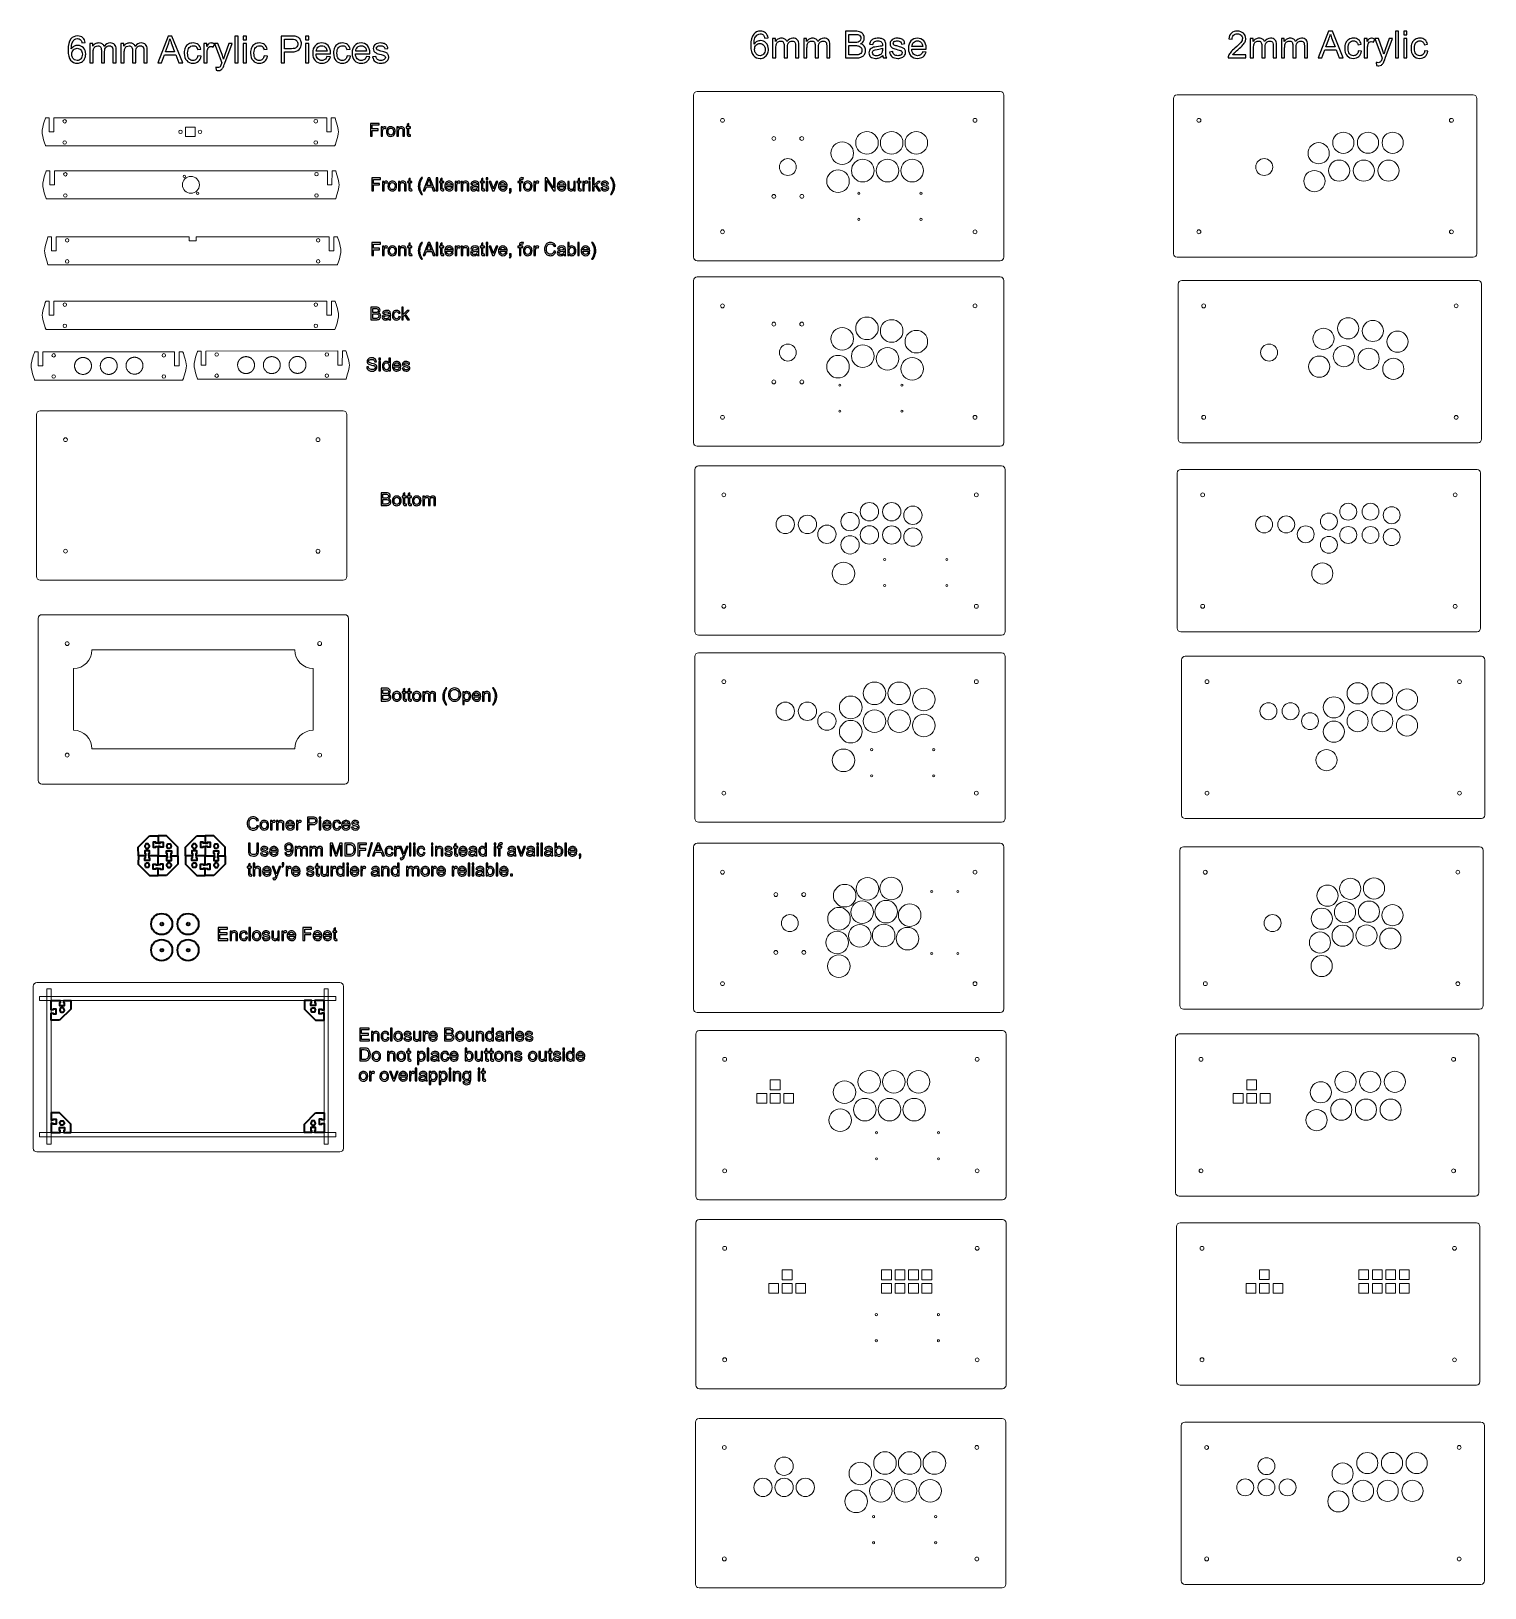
# Model space of a CAD drawing. Header units: centimetres. Extents: x 32 to 238, y -190 to 31.
import ezdxf

# ---------------------------------------------------------------- set-up
doc = ezdxf.new("R2010")
doc.units = ezdxf.units.CM
doc.header["$MEASUREMENT"] = 0
doc.layers.add('Layer 1', color=7, linetype='Continuous')

msp = doc.modelspace()

# ---------------------------------------------------------------- linework, layer by layer
at = {"layer": 'Layer 1', "color": 250, "lineweight": 9}
for points in [[(53.66154, 15.86226), (55.06154, 15.86226), (55.06154, 17.16226), (53.66154, 17.16226), (53.66154, 15.86226)], [(136.5931, -119.27453), (137.9931, -119.27453), (137.9931, -117.87453), (136.5931, -117.87453), (136.5931, -119.27453)], [(204.13395, -119.27453), (205.53395, -119.27453), (205.53395, -117.87453), (204.13395, -117.87453), (204.13395, -119.27453)], [(134.68307, -121.18456), (136.08307, -121.18456), (136.08307, -119.78456), (134.68307, -119.78456), (134.68307, -121.18456)], [(136.5931, -121.18456), (137.9931, -121.18456), (137.9931, -119.78456), (136.5931, -119.78456), (136.5931, -121.18456)], [(138.5031, -121.18456), (139.9031, -121.18456), (139.9031, -119.78456), (138.5031, -119.78456), (138.5031, -121.18456)], [(202.22392, -121.18456), (203.62392, -121.18456), (203.62392, -119.78456), (202.22392, -119.78456), (202.22392, -121.18456)], [(204.13395, -121.18456), (205.53395, -121.18456), (205.53395, -119.78456), (204.13395, -119.78456), (204.13395, -121.18456)], [(206.04395, -121.18456), (207.44395, -121.18456), (207.44395, -119.78456), (206.04395, -119.78456), (206.04395, -121.18456)], [(138.28347, -146.20419), (139.68347, -146.20419), (139.68347, -144.80419), (138.28347, -144.80419), (138.28347, -146.20419)], [(152.36613, -146.20419), (153.76613, -146.20419), (153.76613, -144.80419), (152.36613, -144.80419), (152.36613, -146.20419)], [(154.27616, -146.20419), (155.67616, -146.20419), (155.67616, -144.80419), (154.27616, -144.80419), (154.27616, -146.20419)], [(156.18616, -146.20419), (157.58616, -146.20419), (157.58616, -144.80419), (156.18616, -144.80419), (156.18616, -146.20419)], [(158.09616, -146.20419), (159.49616, -146.20419), (159.49616, -144.80419), (158.09616, -144.80419), (158.09616, -146.20419)], [(205.97534, -146.18919), (207.34534, -146.18919), (207.34534, -144.81919), (205.97534, -144.81919), (205.97534, -146.18919)], [(220.058, -146.18919), (221.428, -146.18919), (221.428, -144.81919), (220.058, -144.81919), (220.058, -146.18919)], [(221.96803, -146.18919), (223.33803, -146.18919), (223.33803, -144.81919), (221.96803, -144.81919), (221.96803, -146.18919)], [(223.87803, -146.18919), (225.24803, -146.18919), (225.24803, -144.81919), (223.87803, -144.81919), (223.87803, -146.18919)], [(225.78803, -146.18919), (227.15803, -146.18919), (227.15803, -144.81919), (225.78803, -144.81919), (225.78803, -146.18919)], [(136.37344, -148.11422), (137.77344, -148.11422), (137.77344, -146.71422), (136.37344, -146.71422), (136.37344, -148.11422)], [(138.28347, -148.11422), (139.68347, -148.11422), (139.68347, -146.71422), (138.28347, -146.71422), (138.28347, -148.11422)], [(140.19347, -148.11422), (141.59347, -148.11422), (141.59347, -146.71422), (140.19347, -146.71422), (140.19347, -148.11422)], [(152.36613, -148.11422), (153.76613, -148.11422), (153.76613, -146.71422), (152.36613, -146.71422), (152.36613, -148.11422)], [(154.27616, -148.11422), (155.67616, -148.11422), (155.67616, -146.71422), (154.27616, -146.71422), (154.27616, -148.11422)], [(156.18616, -148.11422), (157.58616, -148.11422), (157.58616, -146.71422), (156.18616, -146.71422), (156.18616, -148.11422)], [(158.09616, -148.11422), (159.49616, -148.11422), (159.49616, -146.71422), (158.09616, -146.71422), (158.09616, -148.11422)], [(204.06531, -148.09922), (205.43531, -148.09922), (205.43531, -146.72922), (204.06531, -146.72922), (204.06531, -148.09922)], [(205.97534, -148.09922), (207.34534, -148.09922), (207.34534, -146.72922), (205.97534, -146.72922), (205.97534, -148.09922)], [(207.88534, -148.09922), (209.25534, -148.09922), (209.25534, -146.72922), (207.88534, -146.72922), (207.88534, -148.09922)], [(220.058, -148.09922), (221.428, -148.09922), (221.428, -146.72922), (220.058, -146.72922), (220.058, -148.09922)], [(221.96803, -148.09922), (223.33803, -148.09922), (223.33803, -146.72922), (221.96803, -146.72922), (221.96803, -148.09922)], [(223.87803, -148.09922), (225.24803, -148.09922), (225.24803, -146.72922), (223.87803, -146.72922), (223.87803, -148.09922)], [(225.78803, -148.09922), (227.15803, -148.09922), (227.15803, -146.72922), (225.78803, -146.72922), (225.78803, -148.09922)]]:
    msp.add_lwpolyline(points, close=True, dxfattribs=at)
at = {"layer": 'Layer 1', "color": 240, "lineweight": 18}
for points in [[(32.98448, -106.63091), (74.98448, -106.63091), (74.98448, -106.03091), (32.98448, -106.03091), (32.98448, -106.63091)], [(32.98448, -125.93039), (74.98448, -125.93039), (74.98448, -125.33039), (32.98448, -125.33039), (32.98448, -125.93039)]]:
    msp.add_lwpolyline(points, close=True, dxfattribs=at)
at = {"layer": 'Layer 1', "color": 250, "lineweight": 9}
for centre, major_axis, ratio in [((129.81739, 18.14648), (0, 0.275), 1), ((165.6199, 18.15048), (0, 0.275), 1), ((197.35824, 18.14648), (0, 0.275), 1), ((233.16075, 18.15048), (0, 0.275), 1), ((52.97677, 16.51226), (0, 0.25), 1), ((55.74562, 16.51226), (0, 0.25), 1), ((137.10171, 15.56706), (0, 0.275), 1), ((141.05921, 15.56706), (0, 0.275), 1), ((150.29891, 14.96837), (0, 1.6), 1), ((153.79891, 14.96962), (0, 1.6), 1), ((157.29891, 14.96837), (0, 1.6), 1), ((217.83976, 14.96837), (0, 1.5), 1), ((221.33976, 14.96962), (0, 1.5), 1), ((224.83976, 14.96837), (0, 1.5), 1), ((146.79891, 13.48337), (0, 1.6), 1), ((214.33976, 13.48337), (0, 1.5), 1), ((139.08391, 11.52836), (0, 1.20001), 0.999991667), ((146.19891, 9.53462), (0, 1.6), 1), ((149.69891, 11.01962), (0, 1.6), 1), ((153.19892, 11.01962), (0, 1.6), 1), ((156.69891, 11.01962), (0, 1.6), 1), ((206.62476, 11.52836), (0, 1.20001), 0.999991667), ((213.73976, 9.53462), (0, 1.5), 1), ((217.23976, 11.01962), (0, 1.5), 1), ((220.73977, 11.01962), (0, 1.5), 1), ((224.23976, 11.01962), (0, 1.5), 1), ((54.45746, 9.0038), (0, 1.2), 1), ((53.50649, 10.20371), (0, 0.16), 1), ((55.40883, 7.80396), (0, 0.16), 1), ((137.10171, 7.36705), (0, 0.275), 1), ((141.06296, 7.37081), (0, 0.275), 1), ((129.82133, 2.34997), (0, 0.275), 1), ((165.61907, 2.34148), (0, 0.275), 1), ((197.36218, 2.34997), (0, 0.275), 1), ((233.15992, 2.34148), (0, 0.275), 1), ((129.81739, -8.15705), (0, 0.275), 1), ((165.6199, -8.15305), (0, 0.275), 1), ((198.03911, -8.15705), (0, 0.275), 1), ((233.84162, -8.15305), (0, 0.275), 1), ((137.10171, -10.73647), (0, 0.275), 1), ((141.05921, -10.73647), (0, 0.275), 1), ((150.29891, -11.33516), (0, 1.6), 1), ((153.79891, -11.70922), (0, 1.6), 1), ((218.52063, -11.33516), (0, 1.5), 1), ((222.02063, -11.70922), (0, 1.5), 1), ((146.79891, -12.82016), (0, 1.6), 1), ((157.29891, -13.22318), (0, 1.6), 1), ((215.02063, -12.82016), (0, 1.5), 1), ((225.52063, -13.22318), (0, 1.5), 1), ((139.08391, -14.77517), (0, 1.20001), 0.999991667), ((146.19891, -16.76891), (0, 1.6), 1), ((149.69891, -15.28391), (0, 1.6), 1), ((153.19892, -15.65151), (0, 1.6), 1), ((207.30563, -14.77517), (0, 1.20001), 0.999991667), ((214.42063, -16.76891), (0, 1.5), 1), ((217.92063, -15.28391), (0, 1.5), 1), ((221.42064, -15.65151), (0, 1.5), 1), ((156.69891, -17.08609), (0, 1.6), 1), ((224.92063, -17.08609), (0, 1.5), 1), ((137.10171, -18.93648), (0, 0.275), 1), ((141.06296, -18.93272), (0, 0.275), 1), ((129.82133, -23.95356), (0, 0.275), 1), ((165.61907, -23.96205), (0, 0.275), 1), ((198.04305, -23.95356), (0, 0.275), 1), ((233.84079, -23.96205), (0, 0.275), 1), ((36.66448, -27.12794), (0, 0.275), 1), ((72.46699, -27.12394), (0, 0.275), 1), ((130.00797, -34.94262), (0, 0.275), 1), ((165.81048, -34.93862), (0, 0.275), 1), ((197.89385, -34.94262), (0, 0.275), 1), ((233.69636, -34.93862), (0, 0.275), 1), ((147.90506, -38.73388), (0, 1.30001), 0.999992308), ((150.65005, -37.32888), (0, 1.30001), 0.999992308), ((153.80504, -37.33013), (0, 1.30001), 0.999992308), ((156.80505, -37.83014), (0, 1.30001), 0.999992308), ((218.53593, -37.32888), (0, 1.20001), 0.999991667), ((221.69092, -37.33013), (0, 1.20001), 0.999991667), ((224.69093, -37.83014), (0, 1.20001), 0.999991667), ((138.71756, -39.13513), (0, 1.30001), 0.999992308), ((141.86255, -39.13264), (0, 1.30001), 0.999992308), ((144.61505, -40.53638), (0, 1.30001), 0.999992308), ((150.65005, -40.63013), (0, 1.30001), 0.999992308), ((153.8063, -40.63264), (0, 1.30001), 0.999992308), ((156.8063, -40.93263), (0, 1.30001), 0.999992308), ((206.60344, -39.13513), (0, 1.20001), 0.999991667), ((209.74843, -39.13264), (0, 1.20001), 0.999991667), ((212.50093, -40.53638), (0, 1.20001), 0.999991667), ((215.79094, -38.73388), (0, 1.20001), 0.999991667), ((218.53593, -40.63013), (0, 1.20001), 0.999991667), ((221.69218, -40.63264), (0, 1.20001), 0.999991667), ((147.90755, -42.02888), (0, 1.30001), 0.999992308), ((215.79343, -42.02888), (0, 1.20001), 0.999991667), ((224.69218, -40.93263), (0, 1.20001), 0.999991667), ((36.66842, -42.92445), (0, 0.275), 1), ((72.46616, -42.93294), (0, 0.275), 1), ((146.96506, -46.08637), (0, 1.6), 1), ((214.85094, -46.08637), (0, 1.5), 1), ((130.01191, -50.73913), (0, 0.275), 1), ((165.80965, -50.74762), (0, 0.275), 1), ((197.89779, -50.73913), (0, 0.275), 1), ((233.69553, -50.74762), (0, 0.275), 1), ((36.90234, -56.03218), (0, 0.275), 1), ((72.70485, -56.02818), (0, 0.275), 1), ((130.00797, -61.42924), (0, 0.275), 1), ((151.36537, -63.07547), (0, 1.6), 1), ((154.86537, -63.07547), (0, 1.6), 1), ((165.81048, -61.42524), (0, 0.275), 1), ((198.5056, -61.42924), (0, 0.275), 1), ((219.863, -63.07547), (0, 1.5), 1), ((223.363, -63.07547), (0, 1.5), 1), ((234.30811, -61.42524), (0, 0.275), 1), ((147.99637, -65.07089), (0, 1.6), 1), ((158.36537, -63.94641), (0, 1.6), 1), ((216.494, -65.07089), (0, 1.5), 1), ((226.863, -63.94641), (0, 1.5), 1), ((138.71756, -65.62175), (0, 1.30001), 0.999992308), ((141.86255, -65.61926), (0, 1.30001), 0.999992308), ((144.61505, -67.023), (0, 1.30001), 0.999992308), ((151.36494, -67.02547), (0, 1.6), 1), ((154.86494, -67.02547), (0, 1.6), 1), ((158.36494, -67.63736), (0, 1.6), 1), ((207.21519, -65.62175), (0, 1.20001), 0.999991667), ((210.36018, -65.61926), (0, 1.20001), 0.999991667), ((213.11268, -67.023), (0, 1.20001), 0.999991667), ((219.86257, -67.02547), (0, 1.5), 1), ((223.36257, -67.02547), (0, 1.5), 1), ((226.86257, -67.63736), (0, 1.5), 1), ((147.99637, -68.51047), (0, 1.6), 1), ((216.494, -68.51047), (0, 1.5), 1), ((36.90628, -71.82869), (0, 0.275), 1), ((72.70402, -71.83718), (0, 0.275), 1), ((146.96506, -72.57299), (0, 1.6), 1), ((215.44978, -72.54537), (0, 1.5), 1), ((130.01191, -77.22575), (0, 0.275), 1), ((165.80965, -77.23424), (0, 0.275), 1), ((198.50954, -77.22575), (0, 0.275), 1), ((234.30728, -77.23424), (0, 0.275), 1), ((129.81739, -88.43659), (0, 0.275), 1), ((165.6199, -88.43259), (0, 0.275), 1), ((198.26444, -88.43659), (0, 0.275), 1), ((234.06695, -88.43259), (0, 0.275), 1), ((147.14267, -91.76004), (0, 1.6), 1), ((150.3711, -90.78477), (0, 1.6), 1), ((153.73532, -90.73625), (0, 1.6), 1), ((215.58972, -91.76004), (0, 1.5), 1), ((218.81815, -90.78477), (0, 1.5), 1), ((222.18237, -90.73625), (0, 1.5), 1), ((137.38315, -91.60278), (0, 0.275), 1), ((141.34065, -91.60278), (0, 0.275), 1), ((149.62864, -94.0948), (0, 1.6), 1), ((153.02262, -94.02653), (0, 1.6), 1), ((218.07569, -94.0948), (0, 1.5), 1), ((221.46967, -94.02653), (0, 1.5), 1), ((139.36535, -95.64147), (0, 1.2), 1), ((146.33319, -95.02723), (0, 1.6), 1), ((156.35808, -94.53368), (0, 1.6), 1), ((207.8124, -95.64147), (0, 1.2), 1), ((214.78024, -95.02723), (0, 1.5), 1), ((224.80513, -94.53368), (0, 1.5), 1), ((146.07862, -98.40554), (0, 1.6), 1), ((149.29705, -97.44001), (0, 1.6), 1), ((152.67152, -97.401), (0, 1.6), 1), ((156.05574, -97.84963), (0, 1.6), 1), ((214.52567, -98.40554), (0, 1.5), 1), ((217.7441, -97.44001), (0, 1.5), 1), ((221.11857, -97.401), (0, 1.5), 1), ((224.50279, -97.84963), (0, 1.5), 1), ((137.38315, -99.80279), (0, 0.275), 1), ((141.3444, -99.79903), (0, 0.275), 1), ((146.32244, -101.74099), (0, 1.6), 1), ((214.76949, -101.74099), (0, 1.5), 1), ((129.82133, -104.2331), (0, 0.275), 1), ((165.61907, -104.24159), (0, 0.275), 1), ((198.26838, -104.2331), (0, 0.275), 1), ((234.06612, -104.24159), (0, 0.275), 1), ((130.12229, -114.96438), (0, 0.275), 1), ((165.9248, -114.96038), (0, 0.275), 1), ((197.66314, -114.96438), (0, 0.275), 1), ((233.46565, -114.96038), (0, 0.275), 1), ((150.60381, -118.14249), (0, 1.6), 1), ((154.10381, -118.14124), (0, 1.6), 1), ((157.60381, -118.14249), (0, 1.6), 1), ((218.14466, -118.14249), (0, 1.5), 1), ((221.64466, -118.14124), (0, 1.5), 1), ((225.14466, -118.14249), (0, 1.5), 1), ((147.10381, -119.62749), (0, 1.6), 1), ((214.64466, -119.62749), (0, 1.5), 1), ((150.00381, -122.09124), (0, 1.6), 1), ((153.50382, -122.09124), (0, 1.6), 1), ((157.00381, -122.09124), (0, 1.6), 1), ((217.54466, -122.09124), (0, 1.5), 1), ((221.04467, -122.09124), (0, 1.5), 1), ((224.54466, -122.09124), (0, 1.5), 1), ((146.50381, -123.57624), (0, 1.6), 1), ((214.04466, -123.57624), (0, 1.5), 1), ((130.12623, -130.76089), (0, 0.275), 1), ((165.92397, -130.76938), (0, 0.275), 1), ((197.66708, -130.76089), (0, 0.275), 1), ((233.46482, -130.76938), (0, 0.275), 1), ((130.12229, -141.74843), (0, 0.275), 1), ((165.9248, -141.74443), (0, 0.275), 1), ((197.79916, -141.74843), (0, 0.275), 1), ((233.60167, -141.74443), (0, 0.275), 1), ((130.12623, -157.54494), (0, 0.275), 1), ((165.92397, -157.55343), (0, 0.275), 1), ((197.8031, -157.54494), (0, 0.275), 1), ((233.60084, -157.55343), (0, 0.275), 1), ((130.07832, -169.98186), (0, 0.275), 1), ((165.88083, -169.97786), (0, 0.275), 1), ((198.45527, -169.98186), (0, 0.275), 1), ((234.25778, -169.97786), (0, 0.275), 1), ((138.55832, -172.63579), (0, 1.30001), 0.999992308), ((149.35895, -173.67265), (0, 1.6), 1), ((152.85895, -172.18765), (0, 1.6), 1), ((156.35895, -172.1864), (0, 1.6), 1), ((159.85895, -172.18765), (0, 1.6), 1), ((206.93527, -172.63579), (0, 1.20001), 0.999991667), ((221.2359, -172.18765), (0, 1.5), 1), ((224.7359, -172.1864), (0, 1.5), 1), ((228.2359, -172.18765), (0, 1.5), 1), ((217.7359, -173.67265), (0, 1.5), 1), ((135.55832, -175.63579), (0, 1.30001), 0.999992308), ((138.55832, -175.63579), (0, 1.30001), 0.999992308), ((141.55832, -175.63579), (0, 1.30001), 0.999992308), ((148.75895, -177.6214), (0, 1.6), 1), ((152.25895, -176.1364), (0, 1.6), 1), ((155.75896, -176.1364), (0, 1.6), 1), ((159.25895, -176.1364), (0, 1.6), 1), ((203.93527, -175.63579), (0, 1.20001), 0.999991667), ((206.93527, -175.63579), (0, 1.20001), 0.999991667), ((209.93527, -175.63579), (0, 1.20001), 0.999991667), ((217.1359, -177.6214), (0, 1.5), 1), ((220.6359, -176.1364), (0, 1.5), 1), ((224.13591, -176.1364), (0, 1.5), 1), ((227.6359, -176.1364), (0, 1.5), 1), ((130.08226, -185.77837), (0, 0.275), 1), ((165.88, -185.78686), (0, 0.275), 1), ((198.45921, -185.77837), (0, 0.275), 1), ((234.25695, -185.78686), (0, 0.275), 1)]:
    msp.add_ellipse(centre, major_axis=major_axis, ratio=ratio, dxfattribs=at)
at = {"layer": 'Layer 1', "color": 250, "lineweight": 35}
for centre, major_axis in [((50.30944, -95.78443), (0, 1.5)), ((54.04864, -95.78443), (0, 1.5)), ((50.30944, -95.78443), (0, 0.2)), ((54.04864, -95.78443), (0, 0.2)), ((50.30944, -99.476), (0, 1.5)), ((50.30944, -99.476), (0, 0.2)), ((54.04864, -99.476), (0, 1.5)), ((54.04864, -99.476), (0, 0.2))]:
    msp.add_ellipse(centre, major_axis=major_axis, ratio=1, dxfattribs=at)
at = {"layer": 'Layer 1', "color": 250}
for points, knots in [([(39.46992, 29.16893), (39.46992, 29.16893), (39.00955, 29.13189), (39.00955, 29.13189), (38.9681, 29.31445), (38.90901, 29.44763), (38.83228, 29.53053), (38.70616, 29.6637), (38.55005, 29.72985), (38.36485, 29.72985), (38.2158, 29.72985), (38.08351, 29.6884), (37.96973, 29.6055), (37.82333, 29.49878), (37.70868, 29.34356), (37.62313, 29.13895), (37.53846, 28.93345), (37.49437, 28.64153), (37.49084, 28.26318), (37.60285, 28.43339), (37.74043, 28.56039), (37.90271, 28.64241), (38.06498, 28.72532), (38.23432, 28.76677), (38.41247, 28.76677), (38.72292, 28.76677), (38.9875, 28.65211), (39.20622, 28.42369), (39.42406, 28.19527), (39.53342, 27.9007), (39.53342, 27.53822), (39.53342, 27.30009), (39.48227, 27.07961), (39.37996, 26.87499), (39.27678, 26.67038), (39.13655, 26.51428), (38.95663, 26.4058), (38.7776, 26.29732), (38.57387, 26.24264), (38.34633, 26.24264), (37.95915, 26.24264), (37.64253, 26.38552), (37.39735, 26.67038), (37.15305, 26.95525), (37.03046, 27.42533), (37.03046, 28.07973), (37.03046, 28.81175), (37.16628, 29.34444), (37.43704, 29.67693), (37.6734, 29.96621), (37.99178, 30.11085), (38.39307, 30.11085), (38.69117, 30.11085), (38.93635, 30.02707), (39.12685, 29.86038), (39.31735, 29.69369), (39.432, 29.4635), (39.46992, 29.16893)], [0, 0, 0, 0, 0.052631579, 0.052631579, 0.052631579, 0.105263158, 0.105263158, 0.105263158, 0.157894737, 0.157894737, 0.157894737, 0.210526316, 0.210526316, 0.210526316, 0.263157895, 0.263157895, 0.263157895, 0.315789474, 0.315789474, 0.315789474, 0.368421053, 0.368421053, 0.368421053, 0.421052632, 0.421052632, 0.421052632, 0.473684211, 0.473684211, 0.473684211, 0.526315789, 0.526315789, 0.526315789, 0.578947368, 0.578947368, 0.578947368, 0.631578947, 0.631578947, 0.631578947, 0.684210526, 0.684210526, 0.684210526, 0.736842105, 0.736842105, 0.736842105, 0.789473684, 0.789473684, 0.789473684, 0.842105263, 0.842105263, 0.842105263, 0.894736842, 0.894736842, 0.894736842, 0.947368421, 0.947368421, 0.947368421, 1, 1, 1, 1]), ([(40.12168, 26.30614), (40.12168, 26.30614), (40.12168, 29.05252), (40.12168, 29.05252), (40.12168, 29.05252), (40.53972, 29.05252), (40.53972, 29.05252), (40.53972, 29.05252), (40.53972, 28.66446), (40.53972, 28.66446), (40.62527, 28.79852), (40.73992, 28.907), (40.8828, 28.98813), (41.02567, 29.07016), (41.18795, 29.11073), (41.37051, 29.11073), (41.57336, 29.11073), (41.74005, 29.06839), (41.8697, 28.98461), (41.99934, 28.89994), (42.09106, 28.78264), (42.14398, 28.63095), (42.3627, 28.95109), (42.64581, 29.11073), (42.99506, 29.11073), (43.26846, 29.11073), (43.47924, 29.03576), (43.62565, 28.88495), (43.77293, 28.73413), (43.84702, 28.50218), (43.84702, 28.18909), (43.84702, 28.18909), (43.84702, 26.30614), (43.84702, 26.30614), (43.84702, 26.30614), (43.38135, 26.30614), (43.38135, 26.30614), (43.38135, 26.30614), (43.38135, 28.03475), (43.38135, 28.03475), (43.38135, 28.21996), (43.36547, 28.35402), (43.33549, 28.43604), (43.3055, 28.51806), (43.25082, 28.58332), (43.17056, 28.63359), (43.09119, 28.68386), (42.9977, 28.70856), (42.89099, 28.70856), (42.69696, 28.70856), (42.53645, 28.64418), (42.40856, 28.51629), (42.28068, 28.38753), (42.21718, 28.18204), (42.21718, 27.89981), (42.21718, 27.89981), (42.21718, 26.30614), (42.21718, 26.30614), (42.21718, 26.30614), (41.75151, 26.30614), (41.75151, 26.30614), (41.75151, 26.30614), (41.75151, 28.08855), (41.75151, 28.08855), (41.75151, 28.29493), (41.71359, 28.45015), (41.63774, 28.55334), (41.5619, 28.65652), (41.43754, 28.70856), (41.26556, 28.70856), (41.13503, 28.70856), (41.01421, 28.67416), (40.90308, 28.60537), (40.79196, 28.53658), (40.7117, 28.43604), (40.66143, 28.30286), (40.61204, 28.17057), (40.58735, 27.97919), (40.58735, 27.7296), (40.58735, 27.7296), (40.58735, 26.30614), (40.58735, 26.30614), (40.58735, 26.30614), (40.12168, 26.30614), (40.12168, 26.30614)], [0, 0, 0, 0, 0.035714286, 0.035714286, 0.035714286, 0.071428571, 0.071428571, 0.071428571, 0.107142857, 0.107142857, 0.107142857, 0.142857143, 0.142857143, 0.142857143, 0.178571429, 0.178571429, 0.178571429, 0.214285714, 0.214285714, 0.214285714, 0.25, 0.25, 0.25, 0.285714286, 0.285714286, 0.285714286, 0.321428571, 0.321428571, 0.321428571, 0.357142857, 0.357142857, 0.357142857, 0.392857143, 0.392857143, 0.392857143, 0.428571429, 0.428571429, 0.428571429, 0.464285714, 0.464285714, 0.464285714, 0.5, 0.5, 0.5, 0.535714286, 0.535714286, 0.535714286, 0.571428571, 0.571428571, 0.571428571, 0.607142857, 0.607142857, 0.607142857, 0.642857143, 0.642857143, 0.642857143, 0.678571429, 0.678571429, 0.678571429, 0.714285714, 0.714285714, 0.714285714, 0.75, 0.75, 0.75, 0.785714286, 0.785714286, 0.785714286, 0.821428571, 0.821428571, 0.821428571, 0.857142857, 0.857142857, 0.857142857, 0.892857143, 0.892857143, 0.892857143, 0.928571429, 0.928571429, 0.928571429, 0.964285714, 0.964285714, 0.964285714, 1, 1, 1, 1]), ([(44.52964, 26.30614), (44.52964, 26.30614), (44.52964, 29.05252), (44.52964, 29.05252), (44.52964, 29.05252), (44.94768, 29.05252), (44.94768, 29.05252), (44.94768, 29.05252), (44.94768, 28.66446), (44.94768, 28.66446), (45.03323, 28.79852), (45.14788, 28.907), (45.29076, 28.98813), (45.43363, 29.07016), (45.59591, 29.11073), (45.77847, 29.11073), (45.98132, 29.11073), (46.14801, 29.06839), (46.27766, 28.98461), (46.4073, 28.89994), (46.49902, 28.78264), (46.55194, 28.63095), (46.77066, 28.95109), (47.05377, 29.11073), (47.40302, 29.11073), (47.67642, 29.11073), (47.8872, 29.03576), (48.03361, 28.88495), (48.18089, 28.73413), (48.25498, 28.50218), (48.25498, 28.18909), (48.25498, 28.18909), (48.25498, 26.30614), (48.25498, 26.30614), (48.25498, 26.30614), (47.78931, 26.30614), (47.78931, 26.30614), (47.78931, 26.30614), (47.78931, 28.03475), (47.78931, 28.03475), (47.78931, 28.21996), (47.77343, 28.35402), (47.74345, 28.43604), (47.71346, 28.51806), (47.65878, 28.58332), (47.57852, 28.63359), (47.49915, 28.68386), (47.40566, 28.70856), (47.29895, 28.70856), (47.10492, 28.70856), (46.94441, 28.64418), (46.81652, 28.51629), (46.68864, 28.38753), (46.62514, 28.18204), (46.62514, 27.89981), (46.62514, 27.89981), (46.62514, 26.30614), (46.62514, 26.30614), (46.62514, 26.30614), (46.15947, 26.30614), (46.15947, 26.30614), (46.15947, 26.30614), (46.15947, 28.08855), (46.15947, 28.08855), (46.15947, 28.29493), (46.12155, 28.45015), (46.0457, 28.55334), (45.96986, 28.65652), (45.8455, 28.70856), (45.67352, 28.70856), (45.54299, 28.70856), (45.42217, 28.67416), (45.31104, 28.60537), (45.19992, 28.53658), (45.11966, 28.43604), (45.06939, 28.30286), (45.02, 28.17057), (44.99531, 27.97919), (44.99531, 27.7296), (44.99531, 27.7296), (44.99531, 26.30614), (44.99531, 26.30614), (44.99531, 26.30614), (44.52964, 26.30614), (44.52964, 26.30614)], [0, 0, 0, 0, 0.035714286, 0.035714286, 0.035714286, 0.071428571, 0.071428571, 0.071428571, 0.107142857, 0.107142857, 0.107142857, 0.142857143, 0.142857143, 0.142857143, 0.178571429, 0.178571429, 0.178571429, 0.214285714, 0.214285714, 0.214285714, 0.25, 0.25, 0.25, 0.285714286, 0.285714286, 0.285714286, 0.321428571, 0.321428571, 0.321428571, 0.357142857, 0.357142857, 0.357142857, 0.392857143, 0.392857143, 0.392857143, 0.428571429, 0.428571429, 0.428571429, 0.464285714, 0.464285714, 0.464285714, 0.5, 0.5, 0.5, 0.535714286, 0.535714286, 0.535714286, 0.571428571, 0.571428571, 0.571428571, 0.607142857, 0.607142857, 0.607142857, 0.642857143, 0.642857143, 0.642857143, 0.678571429, 0.678571429, 0.678571429, 0.714285714, 0.714285714, 0.714285714, 0.75, 0.75, 0.75, 0.785714286, 0.785714286, 0.785714286, 0.821428571, 0.821428571, 0.821428571, 0.857142857, 0.857142857, 0.857142857, 0.892857143, 0.892857143, 0.892857143, 0.928571429, 0.928571429, 0.928571429, 0.964285714, 0.964285714, 0.964285714, 1, 1, 1, 1]), ([(49.75869, 26.30614), (49.75869, 26.30614), (51.21214, 30.09498), (51.21214, 30.09498), (51.21214, 30.09498), (51.76335, 30.09498), (51.76335, 30.09498), (51.76335, 30.09498), (53.30588, 26.30614), (53.30588, 26.30614), (53.30588, 26.30614), (52.73526, 26.30614), (52.73526, 26.30614), (52.73526, 26.30614), (52.29693, 27.45443), (52.29693, 27.45443), (52.29693, 27.45443), (50.70149, 27.45443), (50.70149, 27.45443), (50.70149, 27.45443), (50.29051, 26.30614), (50.29051, 26.30614), (50.29051, 26.30614), (49.75869, 26.30614), (49.75869, 26.30614)], [0, 0, 0, 0, 0.125, 0.125, 0.125, 0.25, 0.25, 0.25, 0.375, 0.375, 0.375, 0.5, 0.5, 0.5, 0.625, 0.625, 0.625, 0.75, 0.75, 0.75, 0.875, 0.875, 0.875, 1, 1, 1, 1]), ([(50.84878, 27.86189), (50.84878, 27.86189), (52.13994, 27.86189), (52.13994, 27.86189), (52.13994, 27.86189), (51.74483, 28.91229), (51.74483, 28.91229), (51.62577, 29.23155), (51.53581, 29.49525), (51.47319, 29.70339), (51.42116, 29.45645), (51.35149, 29.21391), (51.26417, 28.97402), (51.26417, 28.97402), (50.84878, 27.86189), (50.84878, 27.86189)], [0, 0, 0, 0, 0.2, 0.2, 0.2, 0.4, 0.4, 0.4, 0.6, 0.6, 0.6, 0.8, 0.8, 0.8, 1, 1, 1, 1]), ([(55.4393, 27.31156), (55.4393, 27.31156), (55.89438, 27.24806), (55.89438, 27.24806), (55.84411, 26.93497), (55.71711, 26.69067), (55.51162, 26.5134), (55.30612, 26.33613), (55.053, 26.24793), (54.75403, 26.24793), (54.3792, 26.24793), (54.07757, 26.37052), (53.85003, 26.6157), (53.62161, 26.86088), (53.50784, 27.2119), (53.50784, 27.66874), (53.50784, 27.96508), (53.55723, 28.22349), (53.65512, 28.44574), (53.75302, 28.66711), (53.90207, 28.83379), (54.10315, 28.94404), (54.30335, 29.05516), (54.52119, 29.11073), (54.75755, 29.11073), (55.05477, 29.11073), (55.29907, 29.03576), (55.4878, 28.88495), (55.67742, 28.73413), (55.79913, 28.51982), (55.85205, 28.24289), (55.85205, 28.24289), (55.40225, 28.1741), (55.40225, 28.1741), (55.35904, 28.35843), (55.28319, 28.49689), (55.17295, 28.59038), (55.06359, 28.68298), (54.9313, 28.72972), (54.77607, 28.72972), (54.54148, 28.72972), (54.35098, 28.64594), (54.20369, 28.47837), (54.05729, 28.30992), (53.98409, 28.04534), (53.98409, 27.68197), (53.98409, 27.31332), (54.05464, 27.04609), (54.19575, 26.8794), (54.33775, 26.71272), (54.52207, 26.62893), (54.74873, 26.62893), (54.93218, 26.62893), (55.08475, 26.68449), (55.20646, 26.7965), (55.32905, 26.90763), (55.40666, 27.07961), (55.4393, 27.31156)], [0, 0, 0, 0, 0.052631579, 0.052631579, 0.052631579, 0.105263158, 0.105263158, 0.105263158, 0.157894737, 0.157894737, 0.157894737, 0.210526316, 0.210526316, 0.210526316, 0.263157895, 0.263157895, 0.263157895, 0.315789474, 0.315789474, 0.315789474, 0.368421053, 0.368421053, 0.368421053, 0.421052632, 0.421052632, 0.421052632, 0.473684211, 0.473684211, 0.473684211, 0.526315789, 0.526315789, 0.526315789, 0.578947368, 0.578947368, 0.578947368, 0.631578947, 0.631578947, 0.631578947, 0.684210526, 0.684210526, 0.684210526, 0.736842105, 0.736842105, 0.736842105, 0.789473684, 0.789473684, 0.789473684, 0.842105263, 0.842105263, 0.842105263, 0.894736842, 0.894736842, 0.894736842, 0.947368421, 0.947368421, 0.947368421, 1, 1, 1, 1]), ([(56.28596, 26.30614), (56.28596, 26.30614), (56.28596, 29.05252), (56.28596, 29.05252), (56.28596, 29.05252), (56.704, 29.05252), (56.704, 29.05252), (56.704, 29.05252), (56.704, 28.63183), (56.704, 28.63183), (56.81072, 28.82674), (56.90949, 28.9555), (57.00033, 29.01724), (57.09117, 29.07986), (57.19083, 29.11073), (57.29931, 29.11073), (57.4563, 29.11073), (57.61593, 29.06134), (57.77821, 28.96344), (57.77821, 28.96344), (57.6124, 28.53393), (57.6124, 28.53393), (57.49951, 28.59743), (57.38663, 28.62918), (57.27374, 28.62918), (57.17231, 28.62918), (57.08147, 28.59832), (57.00122, 28.53746), (56.92096, 28.47661), (56.86363, 28.39194), (56.82924, 28.28346), (56.7772, 28.11854), (56.75163, 27.93774), (56.75163, 27.74106), (56.75163, 27.74106), (56.75163, 26.30614), (56.75163, 26.30614), (56.75163, 26.30614), (56.28596, 26.30614), (56.28596, 26.30614)], [0, 0, 0, 0, 0.076923077, 0.076923077, 0.076923077, 0.153846154, 0.153846154, 0.153846154, 0.230769231, 0.230769231, 0.230769231, 0.307692308, 0.307692308, 0.307692308, 0.384615385, 0.384615385, 0.384615385, 0.461538462, 0.461538462, 0.461538462, 0.538461538, 0.538461538, 0.538461538, 0.615384615, 0.615384615, 0.615384615, 0.692307692, 0.692307692, 0.692307692, 0.769230769, 0.769230769, 0.769230769, 0.846153846, 0.846153846, 0.846153846, 0.923076923, 0.923076923, 0.923076923, 1, 1, 1, 1]), ([(58.03221, 25.25045), (58.03221, 25.25045), (57.9793, 25.68084), (57.9793, 25.68084), (58.0816, 25.6535), (58.1698, 25.63939), (58.24564, 25.63939), (58.34971, 25.63939), (58.43262, 25.65703), (58.49435, 25.69142), (58.55697, 25.72582), (58.60812, 25.77433), (58.64781, 25.83606), (58.67692, 25.88281), (58.72454, 25.99834), (58.7898, 26.18355), (58.79862, 26.20913), (58.81185, 26.24705), (58.83126, 26.29732), (58.83126, 26.29732), (57.7888, 29.05252), (57.7888, 29.05252), (57.7888, 29.05252), (58.28621, 29.05252), (58.28621, 29.05252), (58.28621, 29.05252), (58.85948, 27.46678), (58.85948, 27.46678), (58.93444, 27.26658), (59.00059, 27.05491), (59.05968, 26.83266), (59.11348, 27.04168), (59.17698, 27.24806), (59.25106, 27.4509), (59.25106, 27.4509), (59.83667, 29.05252), (59.83667, 29.05252), (59.83667, 29.05252), (60.30146, 29.05252), (60.30146, 29.05252), (60.30146, 29.05252), (59.26341, 26.25851), (59.26341, 26.25851), (59.1514, 25.95777), (59.06409, 25.7514), (59.00147, 25.63763), (58.91857, 25.48505), (58.82332, 25.37304), (58.7166, 25.3016), (58.60901, 25.23017), (58.48112, 25.19489), (58.33296, 25.19489), (58.243, 25.19489), (58.14246, 25.21341), (58.03221, 25.25045)], [0, 0, 0, 0, 0.055555556, 0.055555556, 0.055555556, 0.111111111, 0.111111111, 0.111111111, 0.166666667, 0.166666667, 0.166666667, 0.222222222, 0.222222222, 0.222222222, 0.277777778, 0.277777778, 0.277777778, 0.333333333, 0.333333333, 0.333333333, 0.388888889, 0.388888889, 0.388888889, 0.444444444, 0.444444444, 0.444444444, 0.5, 0.5, 0.5, 0.555555556, 0.555555556, 0.555555556, 0.611111111, 0.611111111, 0.611111111, 0.666666667, 0.666666667, 0.666666667, 0.722222222, 0.722222222, 0.722222222, 0.777777778, 0.777777778, 0.777777778, 0.833333333, 0.833333333, 0.833333333, 0.888888889, 0.888888889, 0.888888889, 0.944444444, 0.944444444, 0.944444444, 1, 1, 1, 1]), ([(60.68863, 26.30614), (60.68863, 26.30614), (60.68863, 30.09498), (60.68863, 30.09498), (60.68863, 30.09498), (61.15429, 30.09498), (61.15429, 30.09498), (61.15429, 30.09498), (61.15429, 26.30614), (61.15429, 26.30614), (61.15429, 26.30614), (60.68863, 26.30614), (60.68863, 26.30614)], [0, 0, 0, 0, 0.25, 0.25, 0.25, 0.5, 0.5, 0.5, 0.75, 0.75, 0.75, 1, 1, 1, 1]), ([(61.87484, 29.56581), (61.87484, 29.56581), (61.87484, 30.09498), (61.87484, 30.09498), (61.87484, 30.09498), (62.34051, 30.09498), (62.34051, 30.09498), (62.34051, 30.09498), (62.34051, 29.56581), (62.34051, 29.56581), (62.34051, 29.56581), (61.87484, 29.56581), (61.87484, 29.56581)], [0, 0, 0, 0, 0.25, 0.25, 0.25, 0.5, 0.5, 0.5, 0.75, 0.75, 0.75, 1, 1, 1, 1]), ([(61.87484, 26.30614), (61.87484, 26.30614), (61.87484, 29.05252), (61.87484, 29.05252), (61.87484, 29.05252), (62.34051, 29.05252), (62.34051, 29.05252), (62.34051, 29.05252), (62.34051, 26.30614), (62.34051, 26.30614), (62.34051, 26.30614), (61.87484, 26.30614), (61.87484, 26.30614)], [0, 0, 0, 0, 0.25, 0.25, 0.25, 0.5, 0.5, 0.5, 0.75, 0.75, 0.75, 1, 1, 1, 1]), ([(64.84435, 27.31156), (64.84435, 27.31156), (65.29943, 27.24806), (65.29943, 27.24806), (65.24916, 26.93497), (65.12216, 26.69067), (64.91667, 26.5134), (64.71117, 26.33613), (64.45805, 26.24793), (64.15908, 26.24793), (63.78425, 26.24793), (63.48262, 26.37052), (63.25508, 26.6157), (63.02666, 26.86088), (62.91289, 27.2119), (62.91289, 27.66874), (62.91289, 27.96508), (62.96228, 28.22349), (63.06017, 28.44574), (63.15807, 28.66711), (63.30712, 28.83379), (63.5082, 28.94404), (63.7084, 29.05516), (63.92624, 29.11073), (64.1626, 29.11073), (64.45982, 29.11073), (64.70412, 29.03576), (64.89285, 28.88495), (65.08247, 28.73413), (65.20418, 28.51982), (65.2571, 28.24289), (65.2571, 28.24289), (64.8073, 28.1741), (64.8073, 28.1741), (64.76409, 28.35843), (64.68824, 28.49689), (64.578, 28.59038), (64.46864, 28.68298), (64.33635, 28.72972), (64.18112, 28.72972), (63.94653, 28.72972), (63.75603, 28.64594), (63.60874, 28.47837), (63.46234, 28.30992), (63.38914, 28.04534), (63.38914, 27.68197), (63.38914, 27.31332), (63.45969, 27.04609), (63.6008, 26.8794), (63.7428, 26.71272), (63.92712, 26.62893), (64.15378, 26.62893), (64.33723, 26.62893), (64.4898, 26.68449), (64.61151, 26.7965), (64.7341, 26.90763), (64.81171, 27.07961), (64.84435, 27.31156)], [0, 0, 0, 0, 0.052631579, 0.052631579, 0.052631579, 0.105263158, 0.105263158, 0.105263158, 0.157894737, 0.157894737, 0.157894737, 0.210526316, 0.210526316, 0.210526316, 0.263157895, 0.263157895, 0.263157895, 0.315789474, 0.315789474, 0.315789474, 0.368421053, 0.368421053, 0.368421053, 0.421052632, 0.421052632, 0.421052632, 0.473684211, 0.473684211, 0.473684211, 0.526315789, 0.526315789, 0.526315789, 0.578947368, 0.578947368, 0.578947368, 0.631578947, 0.631578947, 0.631578947, 0.684210526, 0.684210526, 0.684210526, 0.736842105, 0.736842105, 0.736842105, 0.789473684, 0.789473684, 0.789473684, 0.842105263, 0.842105263, 0.842105263, 0.894736842, 0.894736842, 0.894736842, 0.947368421, 0.947368421, 0.947368421, 1, 1, 1, 1]), ([(67.22471, 26.30614), (67.22471, 26.30614), (67.22471, 30.09498), (67.22471, 30.09498), (67.22471, 30.09498), (68.65522, 30.09498), (68.65522, 30.09498), (68.90658, 30.09498), (69.09884, 30.08263), (69.23202, 30.05882), (69.41811, 30.02795), (69.57421, 29.96886), (69.70033, 29.88243), (69.82645, 29.79511), (69.92787, 29.67341), (70.0046, 29.5173), (70.08133, 29.3612), (70.11925, 29.18922), (70.11925, 29.00136), (70.11925, 28.68034), (70.01695, 28.40781), (69.81145, 28.18556), (69.60684, 27.96243), (69.23554, 27.85131), (68.69932, 27.85131), (68.69932, 27.85131), (67.72742, 27.85131), (67.72742, 27.85131), (67.72742, 27.85131), (67.72742, 26.30614), (67.72742, 26.30614), (67.72742, 26.30614), (67.22471, 26.30614), (67.22471, 26.30614)], [0, 0, 0, 0, 0.090909091, 0.090909091, 0.090909091, 0.181818182, 0.181818182, 0.181818182, 0.272727273, 0.272727273, 0.272727273, 0.363636364, 0.363636364, 0.363636364, 0.454545455, 0.454545455, 0.454545455, 0.545454545, 0.545454545, 0.545454545, 0.636363636, 0.636363636, 0.636363636, 0.727272727, 0.727272727, 0.727272727, 0.818181818, 0.818181818, 0.818181818, 0.909090909, 0.909090909, 0.909090909, 1, 1, 1, 1]), ([(67.72742, 28.29581), (67.72742, 28.29581), (68.70638, 28.29581), (68.70638, 28.29581), (69.03093, 28.29581), (69.26024, 28.35578), (69.39694, 28.47661), (69.53276, 28.59743), (69.60067, 28.76677), (69.60067, 28.98637), (69.60067, 29.14424), (69.56098, 29.28006), (69.48072, 29.39295), (69.40047, 29.50584), (69.29463, 29.5808), (69.16411, 29.61696), (69.07944, 29.63901), (68.92333, 29.65048), (68.69667, 29.65048), (68.69667, 29.65048), (67.72742, 29.65048), (67.72742, 29.65048), (67.72742, 29.65048), (67.72742, 28.29581), (67.72742, 28.29581)], [0, 0, 0, 0, 0.125, 0.125, 0.125, 0.25, 0.25, 0.25, 0.375, 0.375, 0.375, 0.5, 0.5, 0.5, 0.625, 0.625, 0.625, 0.75, 0.75, 0.75, 0.875, 0.875, 0.875, 1, 1, 1, 1]), ([(70.69604, 29.56581), (70.69604, 29.56581), (70.69604, 30.09498), (70.69604, 30.09498), (70.69604, 30.09498), (71.16171, 30.09498), (71.16171, 30.09498), (71.16171, 30.09498), (71.16171, 29.56581), (71.16171, 29.56581), (71.16171, 29.56581), (70.69604, 29.56581), (70.69604, 29.56581)], [0, 0, 0, 0, 0.25, 0.25, 0.25, 0.5, 0.5, 0.5, 0.75, 0.75, 0.75, 1, 1, 1, 1]), ([(70.69604, 26.30614), (70.69604, 26.30614), (70.69604, 29.05252), (70.69604, 29.05252), (70.69604, 29.05252), (71.16171, 29.05252), (71.16171, 29.05252), (71.16171, 29.05252), (71.16171, 26.30614), (71.16171, 26.30614), (71.16171, 26.30614), (70.69604, 26.30614), (70.69604, 26.30614)], [0, 0, 0, 0, 0.25, 0.25, 0.25, 0.5, 0.5, 0.5, 0.75, 0.75, 0.75, 1, 1, 1, 1]), ([(73.74492, 27.19514), (73.74492, 27.19514), (74.22646, 27.13164), (74.22646, 27.13164), (74.1515, 26.85206), (74.01127, 26.63422), (73.80666, 26.47988), (73.60205, 26.32554), (73.34099, 26.24793), (73.02261, 26.24793), (72.62221, 26.24793), (72.30471, 26.3714), (72.07011, 26.61835), (71.83551, 26.86441), (71.71821, 27.21102), (71.71821, 27.6564), (71.71821, 28.11677), (71.83639, 28.47484), (72.07364, 28.72884), (72.31088, 28.98372), (72.61868, 29.11073), (72.99703, 29.11073), (73.36304, 29.11073), (73.66202, 28.98637), (73.89397, 28.73678), (74.12592, 28.48719), (74.24234, 28.13618), (74.24234, 27.68374), (74.24234, 27.6564), (74.24146, 27.61495), (74.23969, 27.56027), (74.23969, 27.56027), (72.19446, 27.56027), (72.19446, 27.56027), (72.2121, 27.25952), (72.29677, 27.02845), (72.45023, 26.86882), (72.6028, 26.70919), (72.79418, 26.62893), (73.02261, 26.62893), (73.19282, 26.62893), (73.33834, 26.67391), (73.45829, 26.76387), (73.57912, 26.85383), (73.67437, 26.99758), (73.74492, 27.19514)], [0, 0, 0, 0, 0.066666667, 0.066666667, 0.066666667, 0.133333333, 0.133333333, 0.133333333, 0.2, 0.2, 0.2, 0.266666667, 0.266666667, 0.266666667, 0.333333333, 0.333333333, 0.333333333, 0.4, 0.4, 0.4, 0.466666667, 0.466666667, 0.466666667, 0.533333333, 0.533333333, 0.533333333, 0.6, 0.6, 0.6, 0.666666667, 0.666666667, 0.666666667, 0.733333333, 0.733333333, 0.733333333, 0.8, 0.8, 0.8, 0.866666667, 0.866666667, 0.866666667, 0.933333333, 0.933333333, 0.933333333, 1, 1, 1, 1]), ([(72.22092, 27.94127), (72.22092, 27.94127), (73.75021, 27.94127), (73.75021, 27.94127), (73.72993, 28.17234), (73.67084, 28.3452), (73.57471, 28.46073), (73.42742, 28.63977), (73.23516, 28.72972), (72.99968, 28.72972), (72.78625, 28.72972), (72.60721, 28.65829), (72.46169, 28.51541), (72.31705, 28.37254), (72.2368, 28.18116), (72.22092, 27.94127)], [0, 0, 0, 0, 0.2, 0.2, 0.2, 0.4, 0.4, 0.4, 0.6, 0.6, 0.6, 0.8, 0.8, 0.8, 1, 1, 1, 1]), ([(76.6086, 27.31156), (76.6086, 27.31156), (77.06368, 27.24806), (77.06368, 27.24806), (77.01341, 26.93497), (76.88641, 26.69067), (76.68092, 26.5134), (76.47542, 26.33613), (76.2223, 26.24793), (75.92333, 26.24793), (75.5485, 26.24793), (75.24687, 26.37052), (75.01933, 26.6157), (74.79091, 26.86088), (74.67714, 27.2119), (74.67714, 27.66874), (74.67714, 27.96508), (74.72653, 28.22349), (74.82442, 28.44574), (74.92232, 28.66711), (75.07137, 28.83379), (75.27245, 28.94404), (75.47265, 29.05516), (75.69049, 29.11073), (75.92685, 29.11073), (76.22407, 29.11073), (76.46837, 29.03576), (76.6571, 28.88495), (76.84672, 28.73413), (76.96843, 28.51982), (77.02135, 28.24289), (77.02135, 28.24289), (76.57155, 28.1741), (76.57155, 28.1741), (76.52834, 28.35843), (76.45249, 28.49689), (76.34225, 28.59038), (76.23289, 28.68298), (76.1006, 28.72972), (75.94537, 28.72972), (75.71078, 28.72972), (75.52028, 28.64594), (75.37299, 28.47837), (75.22659, 28.30992), (75.15339, 28.04534), (75.15339, 27.68197), (75.15339, 27.31332), (75.22394, 27.04609), (75.36505, 26.8794), (75.50705, 26.71272), (75.69137, 26.62893), (75.91803, 26.62893), (76.10148, 26.62893), (76.25405, 26.68449), (76.37576, 26.7965), (76.49835, 26.90763), (76.57596, 27.07961), (76.6086, 27.31156)], [0, 0, 0, 0, 0.052631579, 0.052631579, 0.052631579, 0.105263158, 0.105263158, 0.105263158, 0.157894737, 0.157894737, 0.157894737, 0.210526316, 0.210526316, 0.210526316, 0.263157895, 0.263157895, 0.263157895, 0.315789474, 0.315789474, 0.315789474, 0.368421053, 0.368421053, 0.368421053, 0.421052632, 0.421052632, 0.421052632, 0.473684211, 0.473684211, 0.473684211, 0.526315789, 0.526315789, 0.526315789, 0.578947368, 0.578947368, 0.578947368, 0.631578947, 0.631578947, 0.631578947, 0.684210526, 0.684210526, 0.684210526, 0.736842105, 0.736842105, 0.736842105, 0.789473684, 0.789473684, 0.789473684, 0.842105263, 0.842105263, 0.842105263, 0.894736842, 0.894736842, 0.894736842, 0.947368421, 0.947368421, 0.947368421, 1, 1, 1, 1]), ([(79.3338, 27.19514), (79.3338, 27.19514), (79.81534, 27.13164), (79.81534, 27.13164), (79.74038, 26.85206), (79.60015, 26.63422), (79.39554, 26.47988), (79.19093, 26.32554), (78.92987, 26.24793), (78.61149, 26.24793), (78.21109, 26.24793), (77.89359, 26.3714), (77.65899, 26.61835), (77.42439, 26.86441), (77.30709, 27.21102), (77.30709, 27.6564), (77.30709, 28.11677), (77.42527, 28.47484), (77.66252, 28.72884), (77.89976, 28.98372), (78.20756, 29.11073), (78.58591, 29.11073), (78.95192, 29.11073), (79.2509, 28.98637), (79.48285, 28.73678), (79.7148, 28.48719), (79.83122, 28.13618), (79.83122, 27.68374), (79.83122, 27.6564), (79.83034, 27.61495), (79.82857, 27.56027), (79.82857, 27.56027), (77.78334, 27.56027), (77.78334, 27.56027), (77.80098, 27.25952), (77.88565, 27.02845), (78.03911, 26.86882), (78.19168, 26.70919), (78.38306, 26.62893), (78.61149, 26.62893), (78.7817, 26.62893), (78.92722, 26.67391), (79.04717, 26.76387), (79.168, 26.85383), (79.26325, 26.99758), (79.3338, 27.19514)], [0, 0, 0, 0, 0.066666667, 0.066666667, 0.066666667, 0.133333333, 0.133333333, 0.133333333, 0.2, 0.2, 0.2, 0.266666667, 0.266666667, 0.266666667, 0.333333333, 0.333333333, 0.333333333, 0.4, 0.4, 0.4, 0.466666667, 0.466666667, 0.466666667, 0.533333333, 0.533333333, 0.533333333, 0.6, 0.6, 0.6, 0.666666667, 0.666666667, 0.666666667, 0.733333333, 0.733333333, 0.733333333, 0.8, 0.8, 0.8, 0.866666667, 0.866666667, 0.866666667, 0.933333333, 0.933333333, 0.933333333, 1, 1, 1, 1]), ([(77.8098, 27.94127), (77.8098, 27.94127), (79.33909, 27.94127), (79.33909, 27.94127), (79.31881, 28.17234), (79.25972, 28.3452), (79.16359, 28.46073), (79.0163, 28.63977), (78.82404, 28.72972), (78.58856, 28.72972), (78.37513, 28.72972), (78.19609, 28.65829), (78.05057, 28.51541), (77.90593, 28.37254), (77.82568, 28.18116), (77.8098, 27.94127)], [0, 0, 0, 0, 0.2, 0.2, 0.2, 0.4, 0.4, 0.4, 0.6, 0.6, 0.6, 0.8, 0.8, 0.8, 1, 1, 1, 1]), ([(80.21839, 27.12635), (80.21839, 27.12635), (80.67877, 27.20043), (80.67877, 27.20043), (80.70434, 27.01611), (80.77666, 26.87499), (80.89484, 26.77622), (81.01302, 26.67832), (81.17883, 26.62893), (81.3905, 26.62893), (81.60481, 26.62893), (81.76356, 26.67215), (81.86763, 26.75946), (81.97082, 26.84589), (82.02285, 26.9482), (82.02285, 27.06549), (82.02285, 27.17045), (81.97611, 27.25335), (81.8835, 27.31332), (81.81824, 27.35477), (81.65949, 27.40681), (81.40725, 27.47119), (81.06682, 27.55674), (80.83134, 27.63082), (80.69905, 27.69344), (80.56764, 27.75694), (80.46798, 27.84337), (80.40007, 27.9545), (80.33216, 28.06474), (80.29777, 28.18733), (80.29777, 28.32138), (80.29777, 28.44397), (80.32599, 28.55686), (80.38155, 28.66093), (80.438, 28.765), (80.51384, 28.85143), (80.60998, 28.92022), (80.68229, 28.97314), (80.78107, 29.01812), (80.90543, 29.05516), (81.03066, 29.0922), (81.16384, 29.11073), (81.30671, 29.11073), (81.52191, 29.11073), (81.71064, 29.07986), (81.87292, 29.01724), (82.03608, 28.9555), (82.15602, 28.87084), (82.23364, 28.765), (82.31037, 28.65829), (82.36416, 28.51629), (82.39327, 28.33814), (82.39327, 28.33814), (81.93818, 28.27464), (81.93818, 28.27464), (81.9179, 28.41752), (81.85793, 28.52952), (81.75915, 28.60978), (81.66037, 28.69004), (81.52102, 28.72972), (81.34023, 28.72972), (81.12768, 28.72972), (80.9751, 28.69445), (80.88426, 28.62389), (80.79342, 28.55334), (80.74756, 28.47043), (80.74756, 28.37606), (80.74756, 28.31609), (80.76608, 28.26141), (80.804, 28.21291), (80.84193, 28.16352), (80.90102, 28.12206), (80.98216, 28.08943), (81.0289, 28.07179), (81.16472, 28.03211), (81.39226, 27.97037), (81.72034, 27.88306), (81.94965, 27.81074), (82.08018, 27.75518), (82.21071, 27.69961), (82.31301, 27.61759), (82.38709, 27.51176), (82.46206, 27.40504), (82.4991, 27.27275), (82.4991, 27.114), (82.4991, 26.95966), (82.45412, 26.81414), (82.36328, 26.67744), (82.27244, 26.54074), (82.14191, 26.4349), (81.9717, 26.35994), (81.8006, 26.28497), (81.60746, 26.24793), (81.39226, 26.24793), (81.03595, 26.24793), (80.76343, 26.32202), (80.57646, 26.4693), (80.38949, 26.61747), (80.27043, 26.83619), (80.21839, 27.12635)], [0, 0, 0, 0, 0.03030303, 0.03030303, 0.03030303, 0.060606061, 0.060606061, 0.060606061, 0.090909091, 0.090909091, 0.090909091, 0.121212121, 0.121212121, 0.121212121, 0.151515152, 0.151515152, 0.151515152, 0.181818182, 0.181818182, 0.181818182, 0.212121212, 0.212121212, 0.212121212, 0.242424242, 0.242424242, 0.242424242, 0.272727273, 0.272727273, 0.272727273, 0.303030303, 0.303030303, 0.303030303, 0.333333333, 0.333333333, 0.333333333, 0.363636364, 0.363636364, 0.363636364, 0.393939394, 0.393939394, 0.393939394, 0.424242424, 0.424242424, 0.424242424, 0.454545455, 0.454545455, 0.454545455, 0.484848485, 0.484848485, 0.484848485, 0.515151515, 0.515151515, 0.515151515, 0.545454545, 0.545454545, 0.545454545, 0.575757576, 0.575757576, 0.575757576, 0.606060606, 0.606060606, 0.606060606, 0.636363636, 0.636363636, 0.636363636, 0.666666667, 0.666666667, 0.666666667, 0.696969697, 0.696969697, 0.696969697, 0.727272727, 0.727272727, 0.727272727, 0.757575758, 0.757575758, 0.757575758, 0.787878788, 0.787878788, 0.787878788, 0.818181818, 0.818181818, 0.818181818, 0.848484848, 0.848484848, 0.848484848, 0.878787879, 0.878787879, 0.878787879, 0.909090909, 0.909090909, 0.909090909, 0.939393939, 0.939393939, 0.939393939, 0.96969697, 0.96969697, 0.96969697, 1, 1, 1, 1]), ([(136.27025, 29.84975), (136.27025, 29.84975), (135.80988, 29.81271), (135.80988, 29.81271), (135.76843, 29.99527), (135.70934, 30.12845), (135.63261, 30.21135), (135.50649, 30.34452), (135.35038, 30.41067), (135.16518, 30.41067), (135.01613, 30.41067), (134.88384, 30.36922), (134.77006, 30.28632), (134.62366, 30.1796), (134.50901, 30.02438), (134.42346, 29.81977), (134.33879, 29.61427), (134.2947, 29.32235), (134.29117, 28.944), (134.40318, 29.11421), (134.54076, 29.24121), (134.70304, 29.32323), (134.86531, 29.40614), (135.03465, 29.44759), (135.2128, 29.44759), (135.52325, 29.44759), (135.78783, 29.33293), (136.00655, 29.10451), (136.22439, 28.87609), (136.33375, 28.58152), (136.33375, 28.21904), (136.33375, 27.98091), (136.2826, 27.76043), (136.18029, 27.55581), (136.07711, 27.3512), (135.93688, 27.1951), (135.75696, 27.08662), (135.57793, 26.97814), (135.3742, 26.92346), (135.14666, 26.92346), (134.75948, 26.92346), (134.44286, 27.06634), (134.19768, 27.3512), (133.95338, 27.63607), (133.83079, 28.10615), (133.83079, 28.76055), (133.83079, 29.49257), (133.96661, 30.02526), (134.23737, 30.35775), (134.47373, 30.64703), (134.79211, 30.79167), (135.1934, 30.79167), (135.4915, 30.79167), (135.73668, 30.70789), (135.92718, 30.5412), (136.11768, 30.37451), (136.23233, 30.14432), (136.27025, 29.84975)], [0, 0, 0, 0, 0.052631579, 0.052631579, 0.052631579, 0.105263158, 0.105263158, 0.105263158, 0.157894737, 0.157894737, 0.157894737, 0.210526316, 0.210526316, 0.210526316, 0.263157895, 0.263157895, 0.263157895, 0.315789474, 0.315789474, 0.315789474, 0.368421053, 0.368421053, 0.368421053, 0.421052632, 0.421052632, 0.421052632, 0.473684211, 0.473684211, 0.473684211, 0.526315789, 0.526315789, 0.526315789, 0.578947368, 0.578947368, 0.578947368, 0.631578947, 0.631578947, 0.631578947, 0.684210526, 0.684210526, 0.684210526, 0.736842105, 0.736842105, 0.736842105, 0.789473684, 0.789473684, 0.789473684, 0.842105263, 0.842105263, 0.842105263, 0.894736842, 0.894736842, 0.894736842, 0.947368421, 0.947368421, 0.947368421, 1, 1, 1, 1]), ([(134.36525, 28.21463), (134.36525, 28.05411), (134.39965, 27.90066), (134.46756, 27.75425), (134.53547, 27.60785), (134.63072, 27.49672), (134.75154, 27.41999), (134.87325, 27.34327), (135.00202, 27.30446), (135.13872, 27.30446), (135.33716, 27.30446), (135.50649, 27.38384), (135.64672, 27.54259), (135.78695, 27.70134), (135.8575, 27.91653), (135.8575, 28.18905), (135.8575, 28.45099), (135.78783, 28.65736), (135.64936, 28.80818), (135.5109, 28.95899), (135.33451, 29.03484), (135.1202, 29.03484), (134.91029, 29.03484), (134.73126, 28.95899), (134.58486, 28.80818), (134.43845, 28.65736), (134.36525, 28.45981), (134.36525, 28.21463)], [0, 0, 0, 0, 0.111111111, 0.111111111, 0.111111111, 0.222222222, 0.222222222, 0.222222222, 0.333333333, 0.333333333, 0.333333333, 0.444444444, 0.444444444, 0.444444444, 0.555555556, 0.555555556, 0.555555556, 0.666666667, 0.666666667, 0.666666667, 0.777777778, 0.777777778, 0.777777778, 0.888888889, 0.888888889, 0.888888889, 1, 1, 1, 1]), ([(136.92201, 26.98696), (136.92201, 26.98696), (136.92201, 29.73334), (136.92201, 29.73334), (136.92201, 29.73334), (137.34005, 29.73334), (137.34005, 29.73334), (137.34005, 29.73334), (137.34005, 29.34528), (137.34005, 29.34528), (137.4256, 29.47934), (137.54025, 29.58782), (137.68313, 29.66895), (137.826, 29.75098), (137.98828, 29.79155), (138.17084, 29.79155), (138.37369, 29.79155), (138.54038, 29.74921), (138.67003, 29.66543), (138.79967, 29.58076), (138.89139, 29.46346), (138.94431, 29.31177), (139.16303, 29.63191), (139.44614, 29.79155), (139.79539, 29.79155), (140.06879, 29.79155), (140.27957, 29.71658), (140.42598, 29.56577), (140.57326, 29.41495), (140.64735, 29.183), (140.64735, 28.86991), (140.64735, 28.86991), (140.64735, 26.98696), (140.64735, 26.98696), (140.64735, 26.98696), (140.18168, 26.98696), (140.18168, 26.98696), (140.18168, 26.98696), (140.18168, 28.71557), (140.18168, 28.71557), (140.18168, 28.90078), (140.1658, 29.03484), (140.13582, 29.11686), (140.10583, 29.19888), (140.05115, 29.26414), (139.97089, 29.31441), (139.89152, 29.36468), (139.79803, 29.38938), (139.69132, 29.38938), (139.49729, 29.38938), (139.33678, 29.325), (139.20889, 29.19711), (139.08101, 29.06835), (139.01751, 28.86286), (139.01751, 28.58063), (139.01751, 28.58063), (139.01751, 26.98696), (139.01751, 26.98696), (139.01751, 26.98696), (138.55184, 26.98696), (138.55184, 26.98696), (138.55184, 26.98696), (138.55184, 28.76937), (138.55184, 28.76937), (138.55184, 28.97575), (138.51392, 29.13097), (138.43807, 29.23416), (138.36223, 29.33734), (138.23787, 29.38938), (138.06589, 29.38938), (137.93536, 29.38938), (137.81454, 29.35498), (137.70341, 29.28619), (137.59229, 29.2174), (137.51203, 29.11686), (137.46176, 28.98368), (137.41237, 28.85139), (137.38768, 28.66001), (137.38768, 28.41042), (137.38768, 28.41042), (137.38768, 26.98696), (137.38768, 26.98696), (137.38768, 26.98696), (136.92201, 26.98696), (136.92201, 26.98696)], [0, 0, 0, 0, 0.035714286, 0.035714286, 0.035714286, 0.071428571, 0.071428571, 0.071428571, 0.107142857, 0.107142857, 0.107142857, 0.142857143, 0.142857143, 0.142857143, 0.178571429, 0.178571429, 0.178571429, 0.214285714, 0.214285714, 0.214285714, 0.25, 0.25, 0.25, 0.285714286, 0.285714286, 0.285714286, 0.321428571, 0.321428571, 0.321428571, 0.357142857, 0.357142857, 0.357142857, 0.392857143, 0.392857143, 0.392857143, 0.428571429, 0.428571429, 0.428571429, 0.464285714, 0.464285714, 0.464285714, 0.5, 0.5, 0.5, 0.535714286, 0.535714286, 0.535714286, 0.571428571, 0.571428571, 0.571428571, 0.607142857, 0.607142857, 0.607142857, 0.642857143, 0.642857143, 0.642857143, 0.678571429, 0.678571429, 0.678571429, 0.714285714, 0.714285714, 0.714285714, 0.75, 0.75, 0.75, 0.785714286, 0.785714286, 0.785714286, 0.821428571, 0.821428571, 0.821428571, 0.857142857, 0.857142857, 0.857142857, 0.892857143, 0.892857143, 0.892857143, 0.928571429, 0.928571429, 0.928571429, 0.964285714, 0.964285714, 0.964285714, 1, 1, 1, 1]), ([(141.32997, 26.98696), (141.32997, 26.98696), (141.32997, 29.73334), (141.32997, 29.73334), (141.32997, 29.73334), (141.74801, 29.73334), (141.74801, 29.73334), (141.74801, 29.73334), (141.74801, 29.34528), (141.74801, 29.34528), (141.83356, 29.47934), (141.94821, 29.58782), (142.09109, 29.66895), (142.23396, 29.75098), (142.39624, 29.79155), (142.5788, 29.79155), (142.78165, 29.79155), (142.94834, 29.74921), (143.07799, 29.66543), (143.20763, 29.58076), (143.29935, 29.46346), (143.35227, 29.31177), (143.57099, 29.63191), (143.8541, 29.79155), (144.20335, 29.79155), (144.47675, 29.79155), (144.68753, 29.71658), (144.83394, 29.56577), (144.98122, 29.41495), (145.05531, 29.183), (145.05531, 28.86991), (145.05531, 28.86991), (145.05531, 26.98696), (145.05531, 26.98696), (145.05531, 26.98696), (144.58964, 26.98696), (144.58964, 26.98696), (144.58964, 26.98696), (144.58964, 28.71557), (144.58964, 28.71557), (144.58964, 28.90078), (144.57376, 29.03484), (144.54378, 29.11686), (144.51379, 29.19888), (144.45911, 29.26414), (144.37885, 29.31441), (144.29948, 29.36468), (144.20599, 29.38938), (144.09928, 29.38938), (143.90525, 29.38938), (143.74474, 29.325), (143.61685, 29.19711), (143.48897, 29.06835), (143.42547, 28.86286), (143.42547, 28.58063), (143.42547, 28.58063), (143.42547, 26.98696), (143.42547, 26.98696), (143.42547, 26.98696), (142.9598, 26.98696), (142.9598, 26.98696), (142.9598, 26.98696), (142.9598, 28.76937), (142.9598, 28.76937), (142.9598, 28.97575), (142.92188, 29.13097), (142.84603, 29.23416), (142.77019, 29.33734), (142.64583, 29.38938), (142.47385, 29.38938), (142.34332, 29.38938), (142.2225, 29.35498), (142.11137, 29.28619), (142.00025, 29.2174), (141.91999, 29.11686), (141.86972, 28.98368), (141.82033, 28.85139), (141.79564, 28.66001), (141.79564, 28.41042), (141.79564, 28.41042), (141.79564, 26.98696), (141.79564, 26.98696), (141.79564, 26.98696), (141.32997, 26.98696), (141.32997, 26.98696)], [0, 0, 0, 0, 0.035714286, 0.035714286, 0.035714286, 0.071428571, 0.071428571, 0.071428571, 0.107142857, 0.107142857, 0.107142857, 0.142857143, 0.142857143, 0.142857143, 0.178571429, 0.178571429, 0.178571429, 0.214285714, 0.214285714, 0.214285714, 0.25, 0.25, 0.25, 0.285714286, 0.285714286, 0.285714286, 0.321428571, 0.321428571, 0.321428571, 0.357142857, 0.357142857, 0.357142857, 0.392857143, 0.392857143, 0.392857143, 0.428571429, 0.428571429, 0.428571429, 0.464285714, 0.464285714, 0.464285714, 0.5, 0.5, 0.5, 0.535714286, 0.535714286, 0.535714286, 0.571428571, 0.571428571, 0.571428571, 0.607142857, 0.607142857, 0.607142857, 0.642857143, 0.642857143, 0.642857143, 0.678571429, 0.678571429, 0.678571429, 0.714285714, 0.714285714, 0.714285714, 0.75, 0.75, 0.75, 0.785714286, 0.785714286, 0.785714286, 0.821428571, 0.821428571, 0.821428571, 0.857142857, 0.857142857, 0.857142857, 0.892857143, 0.892857143, 0.892857143, 0.928571429, 0.928571429, 0.928571429, 0.964285714, 0.964285714, 0.964285714, 1, 1, 1, 1]), ([(147.24517, 26.98696), (147.24517, 26.98696), (147.24517, 30.7758), (147.24517, 30.7758), (147.24517, 30.7758), (148.66687, 30.7758), (148.66687, 30.7758), (148.95615, 30.7758), (149.1881, 30.73787), (149.3636, 30.66114), (149.53823, 30.58441), (149.67493, 30.46623), (149.77371, 30.3066), (149.87337, 30.14785), (149.92276, 29.98116), (149.92276, 29.80654), (149.92276, 29.64514), (149.87866, 29.49257), (149.79135, 29.34969), (149.70403, 29.20682), (149.57174, 29.09128), (149.39447, 29.00309), (149.62378, 28.93606), (149.80017, 28.82141), (149.92276, 28.65913), (150.04623, 28.49773), (150.10797, 28.30635), (150.10797, 28.08586), (150.10797, 27.90771), (150.07004, 27.74279), (149.99508, 27.59021), (149.92011, 27.43763), (149.82751, 27.32034), (149.71726, 27.23743), (149.60702, 27.15541), (149.46856, 27.09279), (149.30275, 27.05046), (149.13606, 27.00813), (148.93233, 26.98696), (148.69068, 26.98696), (148.69068, 26.98696), (147.24517, 26.98696), (147.24517, 26.98696)], [0, 0, 0, 0, 0.071428571, 0.071428571, 0.071428571, 0.142857143, 0.142857143, 0.142857143, 0.214285714, 0.214285714, 0.214285714, 0.285714286, 0.285714286, 0.285714286, 0.357142857, 0.357142857, 0.357142857, 0.428571429, 0.428571429, 0.428571429, 0.5, 0.5, 0.5, 0.571428571, 0.571428571, 0.571428571, 0.642857143, 0.642857143, 0.642857143, 0.714285714, 0.714285714, 0.714285714, 0.785714286, 0.785714286, 0.785714286, 0.857142857, 0.857142857, 0.857142857, 0.928571429, 0.928571429, 0.928571429, 1, 1, 1, 1]), ([(147.74788, 29.183), (147.74788, 29.183), (148.56721, 29.183), (148.56721, 29.183), (148.78946, 29.183), (148.94909, 29.198), (149.04522, 29.2271), (149.1731, 29.26502), (149.26924, 29.32852), (149.33362, 29.41672), (149.398, 29.50491), (149.43063, 29.61516), (149.43063, 29.74833), (149.43063, 29.87445), (149.40065, 29.98557), (149.33979, 30.08082), (149.27982, 30.17696), (149.19339, 30.2431), (149.08138, 30.27838), (148.96937, 30.31366), (148.77711, 30.3313), (148.50547, 30.3313), (148.50547, 30.3313), (147.74788, 30.3313), (147.74788, 30.3313), (147.74788, 30.3313), (147.74788, 29.183), (147.74788, 29.183)], [0, 0, 0, 0, 0.111111111, 0.111111111, 0.111111111, 0.222222222, 0.222222222, 0.222222222, 0.333333333, 0.333333333, 0.333333333, 0.444444444, 0.444444444, 0.444444444, 0.555555556, 0.555555556, 0.555555556, 0.666666667, 0.666666667, 0.666666667, 0.777777778, 0.777777778, 0.777777778, 0.888888889, 0.888888889, 0.888888889, 1, 1, 1, 1]), ([(147.74788, 27.43146), (147.74788, 27.43146), (148.69156, 27.43146), (148.69156, 27.43146), (148.85384, 27.43146), (148.96761, 27.43763), (149.03376, 27.44998), (149.14841, 27.47027), (149.24542, 27.50466), (149.32303, 27.55317), (149.40065, 27.60168), (149.46415, 27.67223), (149.51442, 27.76484), (149.56469, 27.85744), (149.58938, 27.96416), (149.58938, 28.08498), (149.58938, 28.22697), (149.55322, 28.34956), (149.48002, 28.45452), (149.4077, 28.55947), (149.30716, 28.63267), (149.1784, 28.675), (149.05051, 28.71734), (148.8653, 28.7385), (148.62453, 28.7385), (148.62453, 28.7385), (147.74788, 28.7385), (147.74788, 28.7385), (147.74788, 28.7385), (147.74788, 27.43146), (147.74788, 27.43146)], [0, 0, 0, 0, 0.1, 0.1, 0.1, 0.2, 0.2, 0.2, 0.3, 0.3, 0.3, 0.4, 0.4, 0.4, 0.5, 0.5, 0.5, 0.6, 0.6, 0.6, 0.7, 0.7, 0.7, 0.8, 0.8, 0.8, 0.9, 0.9, 0.9, 1, 1, 1, 1]), ([(152.53155, 27.33092), (152.35869, 27.18363), (152.192, 27.08045), (152.03237, 27.01959), (151.87273, 26.95874), (151.70164, 26.92875), (151.51819, 26.92875), (151.21657, 26.92875), (150.98461, 27.00195), (150.82234, 27.14924), (150.66006, 27.29564), (150.57892, 27.4835), (150.57892, 27.71192), (150.57892, 27.84597), (150.60979, 27.96856), (150.67064, 28.07969), (150.73238, 28.19081), (150.81264, 28.27901), (150.91141, 28.34604), (151.01107, 28.41307), (151.1222, 28.46422), (151.24655, 28.49861), (151.33827, 28.52243), (151.47674, 28.54536), (151.66107, 28.56829), (152.03678, 28.61238), (152.31459, 28.66618), (152.49186, 28.72792), (152.49362, 28.79142), (152.4945, 28.83199), (152.4945, 28.84875), (152.4945, 29.03748), (152.45041, 29.17066), (152.36221, 29.24827), (152.24315, 29.35322), (152.06588, 29.40525), (151.83128, 29.40525), (151.61168, 29.40525), (151.4494, 29.36645), (151.34533, 29.28972), (151.24038, 29.21299), (151.16365, 29.07717), (151.11338, 28.88138), (151.11338, 28.88138), (150.6583, 28.94488), (150.6583, 28.94488), (150.69975, 29.13979), (150.76766, 29.29766), (150.86291, 29.4176), (150.95816, 29.53754), (151.09574, 29.62927), (151.27566, 29.69453), (151.45469, 29.75891), (151.66371, 29.79155), (151.90007, 29.79155), (152.13467, 29.79155), (152.32605, 29.7642), (152.47334, 29.70864), (152.61974, 29.65308), (152.72822, 29.58429), (152.79701, 29.5005), (152.8658, 29.41672), (152.91431, 29.31089), (152.94253, 29.183), (152.95753, 29.10363), (152.96546, 28.96075), (152.96546, 28.75526), (152.96546, 28.75526), (152.96546, 28.1379), (152.96546, 28.1379), (152.96546, 27.70663), (152.97516, 27.43411), (152.99457, 27.31857), (153.01309, 27.20304), (153.05189, 27.09279), (153.10834, 26.98696), (153.10834, 26.98696), (152.6215, 26.98696), (152.6215, 26.98696), (152.57476, 27.08486), (152.54478, 27.19951), (152.53155, 27.33092)], [0, 0, 0, 0, 0.037037037, 0.037037037, 0.037037037, 0.074074074, 0.074074074, 0.074074074, 0.111111111, 0.111111111, 0.111111111, 0.148148148, 0.148148148, 0.148148148, 0.185185185, 0.185185185, 0.185185185, 0.222222222, 0.222222222, 0.222222222, 0.259259259, 0.259259259, 0.259259259, 0.296296296, 0.296296296, 0.296296296, 0.333333333, 0.333333333, 0.333333333, 0.37037037, 0.37037037, 0.37037037, 0.407407407, 0.407407407, 0.407407407, 0.444444444, 0.444444444, 0.444444444, 0.481481481, 0.481481481, 0.481481481, 0.518518519, 0.518518519, 0.518518519, 0.555555556, 0.555555556, 0.555555556, 0.592592593, 0.592592593, 0.592592593, 0.62962963, 0.62962963, 0.62962963, 0.666666667, 0.666666667, 0.666666667, 0.703703704, 0.703703704, 0.703703704, 0.740740741, 0.740740741, 0.740740741, 0.777777778, 0.777777778, 0.777777778, 0.814814815, 0.814814815, 0.814814815, 0.851851852, 0.851851852, 0.851851852, 0.888888889, 0.888888889, 0.888888889, 0.925925926, 0.925925926, 0.925925926, 0.962962963, 0.962962963, 0.962962963, 1, 1, 1, 1]), ([(153.49551, 27.80717), (153.49551, 27.80717), (153.95589, 27.88125), (153.95589, 27.88125), (153.98146, 27.69693), (154.05378, 27.55581), (154.17196, 27.45704), (154.29014, 27.35914), (154.45595, 27.30975), (154.66762, 27.30975), (154.88193, 27.30975), (155.04068, 27.35297), (155.14475, 27.44028), (155.24794, 27.52671), (155.29997, 27.62902), (155.29997, 27.74631), (155.29997, 27.85127), (155.25323, 27.93417), (155.16062, 27.99414), (155.09536, 28.03559), (154.93661, 28.08763), (154.68437, 28.15201), (154.34394, 28.23756), (154.10846, 28.31164), (153.97617, 28.37426), (153.84476, 28.43776), (153.7451, 28.52419), (153.67719, 28.63532), (153.60928, 28.74556), (153.57489, 28.86815), (153.57489, 29.0022), (153.57489, 29.12479), (153.60311, 29.23768), (153.65867, 29.34175), (153.71512, 29.44582), (153.79096, 29.53225), (153.8871, 29.60104), (153.95941, 29.65396), (154.05819, 29.69894), (154.18255, 29.73598), (154.30778, 29.77302), (154.44096, 29.79155), (154.58383, 29.79155), (154.79903, 29.79155), (154.98776, 29.76068), (155.15004, 29.69806), (155.3132, 29.63632), (155.43314, 29.55166), (155.51076, 29.44582), (155.58749, 29.33911), (155.64128, 29.19711), (155.67039, 29.01896), (155.67039, 29.01896), (155.2153, 28.95546), (155.2153, 28.95546), (155.19502, 29.09834), (155.13505, 29.21034), (155.03627, 29.2906), (154.93749, 29.37086), (154.79814, 29.41054), (154.61735, 29.41054), (154.4048, 29.41054), (154.25222, 29.37527), (154.16138, 29.30471), (154.07054, 29.23416), (154.02468, 29.15125), (154.02468, 29.05688), (154.02468, 28.99691), (154.0432, 28.94223), (154.08112, 28.89373), (154.11905, 28.84434), (154.17814, 28.80288), (154.25928, 28.77025), (154.30602, 28.75261), (154.44184, 28.71293), (154.66938, 28.65119), (154.99746, 28.56388), (155.22677, 28.49156), (155.3573, 28.436), (155.48783, 28.38043), (155.59013, 28.29841), (155.66421, 28.19258), (155.73918, 28.08586), (155.77622, 27.95357), (155.77622, 27.79482), (155.77622, 27.64048), (155.73124, 27.49496), (155.6404, 27.35826), (155.54956, 27.22156), (155.41903, 27.11572), (155.24882, 27.04076), (155.07772, 26.96579), (154.88458, 26.92875), (154.66938, 26.92875), (154.31307, 26.92875), (154.04055, 27.00284), (153.85358, 27.15012), (153.66661, 27.29829), (153.54755, 27.51701), (153.49551, 27.80717)], [0, 0, 0, 0, 0.03030303, 0.03030303, 0.03030303, 0.060606061, 0.060606061, 0.060606061, 0.090909091, 0.090909091, 0.090909091, 0.121212121, 0.121212121, 0.121212121, 0.151515152, 0.151515152, 0.151515152, 0.181818182, 0.181818182, 0.181818182, 0.212121212, 0.212121212, 0.212121212, 0.242424242, 0.242424242, 0.242424242, 0.272727273, 0.272727273, 0.272727273, 0.303030303, 0.303030303, 0.303030303, 0.333333333, 0.333333333, 0.333333333, 0.363636364, 0.363636364, 0.363636364, 0.393939394, 0.393939394, 0.393939394, 0.424242424, 0.424242424, 0.424242424, 0.454545455, 0.454545455, 0.454545455, 0.484848485, 0.484848485, 0.484848485, 0.515151515, 0.515151515, 0.515151515, 0.545454545, 0.545454545, 0.545454545, 0.575757576, 0.575757576, 0.575757576, 0.606060606, 0.606060606, 0.606060606, 0.636363636, 0.636363636, 0.636363636, 0.666666667, 0.666666667, 0.666666667, 0.696969697, 0.696969697, 0.696969697, 0.727272727, 0.727272727, 0.727272727, 0.757575758, 0.757575758, 0.757575758, 0.787878788, 0.787878788, 0.787878788, 0.818181818, 0.818181818, 0.818181818, 0.848484848, 0.848484848, 0.848484848, 0.878787879, 0.878787879, 0.878787879, 0.909090909, 0.909090909, 0.909090909, 0.939393939, 0.939393939, 0.939393939, 0.96969697, 0.96969697, 0.96969697, 1, 1, 1, 1]), ([(158.1998, 27.87596), (158.1998, 27.87596), (158.68134, 27.81246), (158.68134, 27.81246), (158.60638, 27.53288), (158.46615, 27.31504), (158.26154, 27.1607), (158.05693, 27.00636), (157.79587, 26.92875), (157.47749, 26.92875), (157.07709, 26.92875), (156.75959, 27.05222), (156.52499, 27.29917), (156.29039, 27.54523), (156.17309, 27.89184), (156.17309, 28.33722), (156.17309, 28.79759), (156.29127, 29.15566), (156.52852, 29.40966), (156.76576, 29.66454), (157.07356, 29.79155), (157.45191, 29.79155), (157.81792, 29.79155), (158.1169, 29.66719), (158.34885, 29.4176), (158.5808, 29.16801), (158.69722, 28.817), (158.69722, 28.36456), (158.69722, 28.33722), (158.69634, 28.29577), (158.69457, 28.24109), (158.69457, 28.24109), (156.64934, 28.24109), (156.64934, 28.24109), (156.66698, 27.94034), (156.75165, 27.70927), (156.90511, 27.54964), (157.05768, 27.39001), (157.24906, 27.30975), (157.47749, 27.30975), (157.6477, 27.30975), (157.79322, 27.35473), (157.91317, 27.44469), (158.034, 27.53465), (158.12925, 27.6784), (158.1998, 27.87596)], [0, 0, 0, 0, 0.066666667, 0.066666667, 0.066666667, 0.133333333, 0.133333333, 0.133333333, 0.2, 0.2, 0.2, 0.266666667, 0.266666667, 0.266666667, 0.333333333, 0.333333333, 0.333333333, 0.4, 0.4, 0.4, 0.466666667, 0.466666667, 0.466666667, 0.533333333, 0.533333333, 0.533333333, 0.6, 0.6, 0.6, 0.666666667, 0.666666667, 0.666666667, 0.733333333, 0.733333333, 0.733333333, 0.8, 0.8, 0.8, 0.866666667, 0.866666667, 0.866666667, 0.933333333, 0.933333333, 0.933333333, 1, 1, 1, 1]), ([(156.6758, 28.62209), (156.6758, 28.62209), (158.20509, 28.62209), (158.20509, 28.62209), (158.18481, 28.85316), (158.12572, 29.02602), (158.02959, 29.14155), (157.8823, 29.32059), (157.69004, 29.41054), (157.45456, 29.41054), (157.24113, 29.41054), (157.06209, 29.33911), (156.91657, 29.19623), (156.77193, 29.05336), (156.69168, 28.86198), (156.6758, 28.62209)], [0, 0, 0, 0, 0.2, 0.2, 0.2, 0.4, 0.4, 0.4, 0.6, 0.6, 0.6, 0.8, 0.8, 0.8, 1, 1, 1, 1]), ([(204.01386, 27.43146), (204.01386, 27.43146), (204.01386, 26.98696), (204.01386, 26.98696), (204.01386, 26.98696), (201.50561, 26.98696), (201.50561, 26.98696), (201.50208, 27.09897), (201.5206, 27.20656), (201.56029, 27.31063), (201.62467, 27.48085), (201.72786, 27.6493), (201.86985, 27.81422), (202.01184, 27.97915), (202.21469, 28.16965), (202.47839, 28.38572), (202.8885, 28.72351), (203.16719, 28.99074), (203.31271, 29.18829), (203.45912, 29.38585), (203.53232, 29.57282), (203.53232, 29.74921), (203.53232, 29.93354), (203.46617, 30.08876), (203.33388, 30.21576), (203.20159, 30.34188), (203.02873, 30.40538), (202.81618, 30.40538), (202.59128, 30.40538), (202.41137, 30.33835), (202.27643, 30.2043), (202.14149, 30.07112), (202.07358, 29.88591), (202.07182, 29.64867), (202.07182, 29.64867), (201.59557, 29.69629), (201.59557, 29.69629), (201.6282, 30.0526), (201.75167, 30.32424), (201.9651, 30.51121), (202.17941, 30.69818), (202.46605, 30.79167), (202.82676, 30.79167), (203.19012, 30.79167), (203.47852, 30.69113), (203.69019, 30.48916), (203.90273, 30.2872), (204.00857, 30.03673), (204.00857, 29.73863), (204.00857, 29.58693), (203.9777, 29.43789), (203.91508, 29.29148), (203.85335, 29.1442), (203.75016, 28.98986), (203.6064, 28.82758), (203.46176, 28.66618), (203.22276, 28.44305), (202.88938, 28.16083), (202.6098, 27.92623), (202.42989, 27.76748), (202.35051, 27.6837), (202.27114, 27.59991), (202.20587, 27.51613), (202.15384, 27.43146), (202.15384, 27.43146), (204.01386, 27.43146), (204.01386, 27.43146)], [0, 0, 0, 0, 0.045454545, 0.045454545, 0.045454545, 0.090909091, 0.090909091, 0.090909091, 0.136363636, 0.136363636, 0.136363636, 0.181818182, 0.181818182, 0.181818182, 0.227272727, 0.227272727, 0.227272727, 0.272727273, 0.272727273, 0.272727273, 0.318181818, 0.318181818, 0.318181818, 0.363636364, 0.363636364, 0.363636364, 0.409090909, 0.409090909, 0.409090909, 0.454545455, 0.454545455, 0.454545455, 0.5, 0.5, 0.5, 0.545454545, 0.545454545, 0.545454545, 0.590909091, 0.590909091, 0.590909091, 0.636363636, 0.636363636, 0.636363636, 0.681818182, 0.681818182, 0.681818182, 0.727272727, 0.727272727, 0.727272727, 0.772727273, 0.772727273, 0.772727273, 0.818181818, 0.818181818, 0.818181818, 0.863636364, 0.863636364, 0.863636364, 0.909090909, 0.909090909, 0.909090909, 0.954545455, 0.954545455, 0.954545455, 1, 1, 1, 1]), ([(204.64445, 26.98696), (204.64445, 26.98696), (204.64445, 29.73334), (204.64445, 29.73334), (204.64445, 29.73334), (205.06249, 29.73334), (205.06249, 29.73334), (205.06249, 29.73334), (205.06249, 29.34528), (205.06249, 29.34528), (205.14804, 29.47934), (205.26269, 29.58782), (205.40557, 29.66895), (205.54844, 29.75098), (205.71072, 29.79155), (205.89328, 29.79155), (206.09613, 29.79155), (206.26282, 29.74921), (206.39247, 29.66543), (206.52211, 29.58076), (206.61383, 29.46346), (206.66675, 29.31177), (206.88547, 29.63191), (207.16858, 29.79155), (207.51783, 29.79155), (207.79123, 29.79155), (208.00201, 29.71658), (208.14842, 29.56577), (208.2957, 29.41495), (208.36979, 29.183), (208.36979, 28.86991), (208.36979, 28.86991), (208.36979, 26.98696), (208.36979, 26.98696), (208.36979, 26.98696), (207.90412, 26.98696), (207.90412, 26.98696), (207.90412, 26.98696), (207.90412, 28.71557), (207.90412, 28.71557), (207.90412, 28.90078), (207.88824, 29.03484), (207.85826, 29.11686), (207.82827, 29.19888), (207.77359, 29.26414), (207.69333, 29.31441), (207.61396, 29.36468), (207.52047, 29.38938), (207.41376, 29.38938), (207.21973, 29.38938), (207.05922, 29.325), (206.93133, 29.19711), (206.80345, 29.06835), (206.73995, 28.86286), (206.73995, 28.58063), (206.73995, 28.58063), (206.73995, 26.98696), (206.73995, 26.98696), (206.73995, 26.98696), (206.27428, 26.98696), (206.27428, 26.98696), (206.27428, 26.98696), (206.27428, 28.76937), (206.27428, 28.76937), (206.27428, 28.97575), (206.23636, 29.13097), (206.16051, 29.23416), (206.08467, 29.33734), (205.96031, 29.38938), (205.78833, 29.38938), (205.6578, 29.38938), (205.53698, 29.35498), (205.42585, 29.28619), (205.31473, 29.2174), (205.23447, 29.11686), (205.1842, 28.98368), (205.13481, 28.85139), (205.11012, 28.66001), (205.11012, 28.41042), (205.11012, 28.41042), (205.11012, 26.98696), (205.11012, 26.98696), (205.11012, 26.98696), (204.64445, 26.98696), (204.64445, 26.98696)], [0, 0, 0, 0, 0.035714286, 0.035714286, 0.035714286, 0.071428571, 0.071428571, 0.071428571, 0.107142857, 0.107142857, 0.107142857, 0.142857143, 0.142857143, 0.142857143, 0.178571429, 0.178571429, 0.178571429, 0.214285714, 0.214285714, 0.214285714, 0.25, 0.25, 0.25, 0.285714286, 0.285714286, 0.285714286, 0.321428571, 0.321428571, 0.321428571, 0.357142857, 0.357142857, 0.357142857, 0.392857143, 0.392857143, 0.392857143, 0.428571429, 0.428571429, 0.428571429, 0.464285714, 0.464285714, 0.464285714, 0.5, 0.5, 0.5, 0.535714286, 0.535714286, 0.535714286, 0.571428571, 0.571428571, 0.571428571, 0.607142857, 0.607142857, 0.607142857, 0.642857143, 0.642857143, 0.642857143, 0.678571429, 0.678571429, 0.678571429, 0.714285714, 0.714285714, 0.714285714, 0.75, 0.75, 0.75, 0.785714286, 0.785714286, 0.785714286, 0.821428571, 0.821428571, 0.821428571, 0.857142857, 0.857142857, 0.857142857, 0.892857143, 0.892857143, 0.892857143, 0.928571429, 0.928571429, 0.928571429, 0.964285714, 0.964285714, 0.964285714, 1, 1, 1, 1]), ([(209.05241, 26.98696), (209.05241, 26.98696), (209.05241, 29.73334), (209.05241, 29.73334), (209.05241, 29.73334), (209.47045, 29.73334), (209.47045, 29.73334), (209.47045, 29.73334), (209.47045, 29.34528), (209.47045, 29.34528), (209.556, 29.47934), (209.67065, 29.58782), (209.81353, 29.66895), (209.9564, 29.75098), (210.11868, 29.79155), (210.30124, 29.79155), (210.50409, 29.79155), (210.67078, 29.74921), (210.80043, 29.66543), (210.93007, 29.58076), (211.02179, 29.46346), (211.07471, 29.31177), (211.29343, 29.63191), (211.57654, 29.79155), (211.92579, 29.79155), (212.19919, 29.79155), (212.40997, 29.71658), (212.55638, 29.56577), (212.70366, 29.41495), (212.77775, 29.183), (212.77775, 28.86991), (212.77775, 28.86991), (212.77775, 26.98696), (212.77775, 26.98696), (212.77775, 26.98696), (212.31208, 26.98696), (212.31208, 26.98696), (212.31208, 26.98696), (212.31208, 28.71557), (212.31208, 28.71557), (212.31208, 28.90078), (212.2962, 29.03484), (212.26622, 29.11686), (212.23623, 29.19888), (212.18155, 29.26414), (212.10129, 29.31441), (212.02192, 29.36468), (211.92843, 29.38938), (211.82172, 29.38938), (211.62769, 29.38938), (211.46718, 29.325), (211.33929, 29.19711), (211.21141, 29.06835), (211.14791, 28.86286), (211.14791, 28.58063), (211.14791, 28.58063), (211.14791, 26.98696), (211.14791, 26.98696), (211.14791, 26.98696), (210.68224, 26.98696), (210.68224, 26.98696), (210.68224, 26.98696), (210.68224, 28.76937), (210.68224, 28.76937), (210.68224, 28.97575), (210.64432, 29.13097), (210.56847, 29.23416), (210.49263, 29.33734), (210.36827, 29.38938), (210.19629, 29.38938), (210.06576, 29.38938), (209.94494, 29.35498), (209.83381, 29.28619), (209.72269, 29.2174), (209.64243, 29.11686), (209.59216, 28.98368), (209.54277, 28.85139), (209.51808, 28.66001), (209.51808, 28.41042), (209.51808, 28.41042), (209.51808, 26.98696), (209.51808, 26.98696), (209.51808, 26.98696), (209.05241, 26.98696), (209.05241, 26.98696)], [0, 0, 0, 0, 0.035714286, 0.035714286, 0.035714286, 0.071428571, 0.071428571, 0.071428571, 0.107142857, 0.107142857, 0.107142857, 0.142857143, 0.142857143, 0.142857143, 0.178571429, 0.178571429, 0.178571429, 0.214285714, 0.214285714, 0.214285714, 0.25, 0.25, 0.25, 0.285714286, 0.285714286, 0.285714286, 0.321428571, 0.321428571, 0.321428571, 0.357142857, 0.357142857, 0.357142857, 0.392857143, 0.392857143, 0.392857143, 0.428571429, 0.428571429, 0.428571429, 0.464285714, 0.464285714, 0.464285714, 0.5, 0.5, 0.5, 0.535714286, 0.535714286, 0.535714286, 0.571428571, 0.571428571, 0.571428571, 0.607142857, 0.607142857, 0.607142857, 0.642857143, 0.642857143, 0.642857143, 0.678571429, 0.678571429, 0.678571429, 0.714285714, 0.714285714, 0.714285714, 0.75, 0.75, 0.75, 0.785714286, 0.785714286, 0.785714286, 0.821428571, 0.821428571, 0.821428571, 0.857142857, 0.857142857, 0.857142857, 0.892857143, 0.892857143, 0.892857143, 0.928571429, 0.928571429, 0.928571429, 0.964285714, 0.964285714, 0.964285714, 1, 1, 1, 1]), ([(214.28146, 26.98696), (214.28146, 26.98696), (215.73491, 30.7758), (215.73491, 30.7758), (215.73491, 30.7758), (216.28612, 30.7758), (216.28612, 30.7758), (216.28612, 30.7758), (217.82865, 26.98696), (217.82865, 26.98696), (217.82865, 26.98696), (217.25803, 26.98696), (217.25803, 26.98696), (217.25803, 26.98696), (216.8197, 28.13525), (216.8197, 28.13525), (216.8197, 28.13525), (215.22426, 28.13525), (215.22426, 28.13525), (215.22426, 28.13525), (214.81328, 26.98696), (214.81328, 26.98696), (214.81328, 26.98696), (214.28146, 26.98696), (214.28146, 26.98696)], [0, 0, 0, 0, 0.125, 0.125, 0.125, 0.25, 0.25, 0.25, 0.375, 0.375, 0.375, 0.5, 0.5, 0.5, 0.625, 0.625, 0.625, 0.75, 0.75, 0.75, 0.875, 0.875, 0.875, 1, 1, 1, 1]), ([(215.37155, 28.54271), (215.37155, 28.54271), (216.66271, 28.54271), (216.66271, 28.54271), (216.66271, 28.54271), (216.2676, 29.59311), (216.2676, 29.59311), (216.14854, 29.91237), (216.05858, 30.17607), (215.99596, 30.38421), (215.94393, 30.13727), (215.87426, 29.89473), (215.78694, 29.65484), (215.78694, 29.65484), (215.37155, 28.54271), (215.37155, 28.54271)], [0, 0, 0, 0, 0.2, 0.2, 0.2, 0.4, 0.4, 0.4, 0.6, 0.6, 0.6, 0.8, 0.8, 0.8, 1, 1, 1, 1]), ([(219.96207, 27.99238), (219.96207, 27.99238), (220.41715, 27.92888), (220.41715, 27.92888), (220.36688, 27.61579), (220.23988, 27.37149), (220.03439, 27.19422), (219.82889, 27.01695), (219.57577, 26.92875), (219.2768, 26.92875), (218.90197, 26.92875), (218.60034, 27.05134), (218.3728, 27.29652), (218.14438, 27.5417), (218.03061, 27.89272), (218.03061, 28.34956), (218.03061, 28.6459), (218.08, 28.90431), (218.17789, 29.12656), (218.27579, 29.34793), (218.42484, 29.51461), (218.62592, 29.62486), (218.82612, 29.73598), (219.04396, 29.79155), (219.28032, 29.79155), (219.57754, 29.79155), (219.82184, 29.71658), (220.01057, 29.56577), (220.20019, 29.41495), (220.3219, 29.20064), (220.37482, 28.92371), (220.37482, 28.92371), (219.92502, 28.85492), (219.92502, 28.85492), (219.88181, 29.03925), (219.80596, 29.17771), (219.69572, 29.2712), (219.58636, 29.3638), (219.45407, 29.41054), (219.29884, 29.41054), (219.06425, 29.41054), (218.87375, 29.32676), (218.72646, 29.15919), (218.58006, 28.99074), (218.50686, 28.72616), (218.50686, 28.36279), (218.50686, 27.99414), (218.57741, 27.72691), (218.71852, 27.56022), (218.86052, 27.39354), (219.04484, 27.30975), (219.2715, 27.30975), (219.45495, 27.30975), (219.60752, 27.36531), (219.72923, 27.47732), (219.85182, 27.58845), (219.92943, 27.76043), (219.96207, 27.99238)], [0, 0, 0, 0, 0.052631579, 0.052631579, 0.052631579, 0.105263158, 0.105263158, 0.105263158, 0.157894737, 0.157894737, 0.157894737, 0.210526316, 0.210526316, 0.210526316, 0.263157895, 0.263157895, 0.263157895, 0.315789474, 0.315789474, 0.315789474, 0.368421053, 0.368421053, 0.368421053, 0.421052632, 0.421052632, 0.421052632, 0.473684211, 0.473684211, 0.473684211, 0.526315789, 0.526315789, 0.526315789, 0.578947368, 0.578947368, 0.578947368, 0.631578947, 0.631578947, 0.631578947, 0.684210526, 0.684210526, 0.684210526, 0.736842105, 0.736842105, 0.736842105, 0.789473684, 0.789473684, 0.789473684, 0.842105263, 0.842105263, 0.842105263, 0.894736842, 0.894736842, 0.894736842, 0.947368421, 0.947368421, 0.947368421, 1, 1, 1, 1]), ([(220.80873, 26.98696), (220.80873, 26.98696), (220.80873, 29.73334), (220.80873, 29.73334), (220.80873, 29.73334), (221.22677, 29.73334), (221.22677, 29.73334), (221.22677, 29.73334), (221.22677, 29.31265), (221.22677, 29.31265), (221.33349, 29.50756), (221.43226, 29.63632), (221.5231, 29.69806), (221.61394, 29.76068), (221.7136, 29.79155), (221.82208, 29.79155), (221.97907, 29.79155), (222.1387, 29.74216), (222.30098, 29.64426), (222.30098, 29.64426), (222.13517, 29.21475), (222.13517, 29.21475), (222.02228, 29.27825), (221.9094, 29.31), (221.79651, 29.31), (221.69508, 29.31), (221.60424, 29.27914), (221.52399, 29.21828), (221.44373, 29.15743), (221.3864, 29.07276), (221.35201, 28.96428), (221.29997, 28.79936), (221.2744, 28.61856), (221.2744, 28.42188), (221.2744, 28.42188), (221.2744, 26.98696), (221.2744, 26.98696), (221.2744, 26.98696), (220.80873, 26.98696), (220.80873, 26.98696)], [0, 0, 0, 0, 0.076923077, 0.076923077, 0.076923077, 0.153846154, 0.153846154, 0.153846154, 0.230769231, 0.230769231, 0.230769231, 0.307692308, 0.307692308, 0.307692308, 0.384615385, 0.384615385, 0.384615385, 0.461538462, 0.461538462, 0.461538462, 0.538461538, 0.538461538, 0.538461538, 0.615384615, 0.615384615, 0.615384615, 0.692307692, 0.692307692, 0.692307692, 0.769230769, 0.769230769, 0.769230769, 0.846153846, 0.846153846, 0.846153846, 0.923076923, 0.923076923, 0.923076923, 1, 1, 1, 1]), ([(222.55498, 25.93127), (222.55498, 25.93127), (222.50207, 26.36166), (222.50207, 26.36166), (222.60437, 26.33432), (222.69257, 26.32021), (222.76841, 26.32021), (222.87248, 26.32021), (222.95539, 26.33785), (223.01712, 26.37224), (223.07974, 26.40664), (223.13089, 26.45515), (223.17058, 26.51688), (223.19969, 26.56363), (223.24731, 26.67916), (223.31257, 26.86437), (223.32139, 26.88995), (223.33462, 26.92787), (223.35403, 26.97814), (223.35403, 26.97814), (222.31157, 29.73334), (222.31157, 29.73334), (222.31157, 29.73334), (222.80898, 29.73334), (222.80898, 29.73334), (222.80898, 29.73334), (223.38225, 28.1476), (223.38225, 28.1476), (223.45721, 27.9474), (223.52336, 27.73573), (223.58245, 27.51348), (223.63625, 27.7225), (223.69975, 27.92888), (223.77383, 28.13172), (223.77383, 28.13172), (224.35944, 29.73334), (224.35944, 29.73334), (224.35944, 29.73334), (224.82423, 29.73334), (224.82423, 29.73334), (224.82423, 29.73334), (223.78618, 26.93933), (223.78618, 26.93933), (223.67417, 26.63859), (223.58686, 26.43222), (223.52424, 26.31845), (223.44134, 26.16587), (223.34609, 26.05386), (223.23937, 25.98242), (223.13178, 25.91099), (223.00389, 25.87571), (222.85573, 25.87571), (222.76577, 25.87571), (222.66523, 25.89423), (222.55498, 25.93127)], [0, 0, 0, 0, 0.055555556, 0.055555556, 0.055555556, 0.111111111, 0.111111111, 0.111111111, 0.166666667, 0.166666667, 0.166666667, 0.222222222, 0.222222222, 0.222222222, 0.277777778, 0.277777778, 0.277777778, 0.333333333, 0.333333333, 0.333333333, 0.388888889, 0.388888889, 0.388888889, 0.444444444, 0.444444444, 0.444444444, 0.5, 0.5, 0.5, 0.555555556, 0.555555556, 0.555555556, 0.611111111, 0.611111111, 0.611111111, 0.666666667, 0.666666667, 0.666666667, 0.722222222, 0.722222222, 0.722222222, 0.777777778, 0.777777778, 0.777777778, 0.833333333, 0.833333333, 0.833333333, 0.888888889, 0.888888889, 0.888888889, 0.944444444, 0.944444444, 0.944444444, 1, 1, 1, 1]), ([(225.2114, 26.98696), (225.2114, 26.98696), (225.2114, 30.7758), (225.2114, 30.7758), (225.2114, 30.7758), (225.67706, 30.7758), (225.67706, 30.7758), (225.67706, 30.7758), (225.67706, 26.98696), (225.67706, 26.98696), (225.67706, 26.98696), (225.2114, 26.98696), (225.2114, 26.98696)], [0, 0, 0, 0, 0.25, 0.25, 0.25, 0.5, 0.5, 0.5, 0.75, 0.75, 0.75, 1, 1, 1, 1]), ([(226.39761, 30.24663), (226.39761, 30.24663), (226.39761, 30.7758), (226.39761, 30.7758), (226.39761, 30.7758), (226.86328, 30.7758), (226.86328, 30.7758), (226.86328, 30.7758), (226.86328, 30.24663), (226.86328, 30.24663), (226.86328, 30.24663), (226.39761, 30.24663), (226.39761, 30.24663)], [0, 0, 0, 0, 0.25, 0.25, 0.25, 0.5, 0.5, 0.5, 0.75, 0.75, 0.75, 1, 1, 1, 1]), ([(226.39761, 26.98696), (226.39761, 26.98696), (226.39761, 29.73334), (226.39761, 29.73334), (226.39761, 29.73334), (226.86328, 29.73334), (226.86328, 29.73334), (226.86328, 29.73334), (226.86328, 26.98696), (226.86328, 26.98696), (226.86328, 26.98696), (226.39761, 26.98696), (226.39761, 26.98696)], [0, 0, 0, 0, 0.25, 0.25, 0.25, 0.5, 0.5, 0.5, 0.75, 0.75, 0.75, 1, 1, 1, 1]), ([(229.36712, 27.99238), (229.36712, 27.99238), (229.8222, 27.92888), (229.8222, 27.92888), (229.77193, 27.61579), (229.64493, 27.37149), (229.43944, 27.19422), (229.23394, 27.01695), (228.98082, 26.92875), (228.68185, 26.92875), (228.30702, 26.92875), (228.00539, 27.05134), (227.77785, 27.29652), (227.54943, 27.5417), (227.43566, 27.89272), (227.43566, 28.34956), (227.43566, 28.6459), (227.48505, 28.90431), (227.58294, 29.12656), (227.68084, 29.34793), (227.82989, 29.51461), (228.03097, 29.62486), (228.23117, 29.73598), (228.44901, 29.79155), (228.68537, 29.79155), (228.98259, 29.79155), (229.22689, 29.71658), (229.41562, 29.56577), (229.60524, 29.41495), (229.72695, 29.20064), (229.77987, 28.92371), (229.77987, 28.92371), (229.33007, 28.85492), (229.33007, 28.85492), (229.28686, 29.03925), (229.21101, 29.17771), (229.10077, 29.2712), (228.99141, 29.3638), (228.85912, 29.41054), (228.70389, 29.41054), (228.4693, 29.41054), (228.2788, 29.32676), (228.13151, 29.15919), (227.98511, 28.99074), (227.91191, 28.72616), (227.91191, 28.36279), (227.91191, 27.99414), (227.98246, 27.72691), (228.12357, 27.56022), (228.26557, 27.39354), (228.44989, 27.30975), (228.67655, 27.30975), (228.86, 27.30975), (229.01257, 27.36531), (229.13428, 27.47732), (229.25687, 27.58845), (229.33448, 27.76043), (229.36712, 27.99238)], [0, 0, 0, 0, 0.052631579, 0.052631579, 0.052631579, 0.105263158, 0.105263158, 0.105263158, 0.157894737, 0.157894737, 0.157894737, 0.210526316, 0.210526316, 0.210526316, 0.263157895, 0.263157895, 0.263157895, 0.315789474, 0.315789474, 0.315789474, 0.368421053, 0.368421053, 0.368421053, 0.421052632, 0.421052632, 0.421052632, 0.473684211, 0.473684211, 0.473684211, 0.526315789, 0.526315789, 0.526315789, 0.578947368, 0.578947368, 0.578947368, 0.631578947, 0.631578947, 0.631578947, 0.684210526, 0.684210526, 0.684210526, 0.736842105, 0.736842105, 0.736842105, 0.789473684, 0.789473684, 0.789473684, 0.842105263, 0.842105263, 0.842105263, 0.894736842, 0.894736842, 0.894736842, 0.947368421, 0.947368421, 0.947368421, 1, 1, 1, 1]), ([(37.56492, 27.53381), (37.56492, 27.37329), (37.59932, 27.21984), (37.66723, 27.07343), (37.73514, 26.92703), (37.83039, 26.8159), (37.95121, 26.73917), (38.07292, 26.66245), (38.20169, 26.62364), (38.33839, 26.62364), (38.53683, 26.62364), (38.70616, 26.70302), (38.84639, 26.86177), (38.98662, 27.02052), (39.05717, 27.23571), (39.05717, 27.50823), (39.05717, 27.77017), (38.9875, 27.97654), (38.84903, 28.12736), (38.71057, 28.27817), (38.53418, 28.35402), (38.31987, 28.35402), (38.10996, 28.35402), (37.93093, 28.27817), (37.78453, 28.12736), (37.63812, 27.97654), (37.56492, 27.77899), (37.56492, 27.53381)], [0, 0, 0, 0, 0.111111111, 0.111111111, 0.111111111, 0.222222222, 0.222222222, 0.222222222, 0.333333333, 0.333333333, 0.333333333, 0.444444444, 0.444444444, 0.444444444, 0.555555556, 0.555555556, 0.555555556, 0.666666667, 0.666666667, 0.666666667, 0.777777778, 0.777777778, 0.777777778, 0.888888889, 0.888888889, 0.888888889, 1, 1, 1, 1]), ([(152.4945, 28.36279), (152.32517, 28.294), (152.07117, 28.23579), (151.7325, 28.18817), (151.54024, 28.16083), (151.40442, 28.12996), (151.32505, 28.09556), (151.24567, 28.06117), (151.18482, 28.0109), (151.1416, 27.94563), (151.09839, 27.87949), (151.07634, 27.80629), (151.07634, 27.72515), (151.07634, 27.60256), (151.12308, 27.49937), (151.21745, 27.41735), (151.31182, 27.33533), (151.4494, 27.29388), (151.6302, 27.29388), (151.80923, 27.29388), (151.96887, 27.33268), (152.10909, 27.41118), (152.24844, 27.48879), (152.35163, 27.5955), (152.41689, 27.73044), (152.46716, 27.83539), (152.49186, 27.98973), (152.49186, 28.19346), (152.49186, 28.19346), (152.4945, 28.36279), (152.4945, 28.36279)], [0, 0, 0, 0, 0.1, 0.1, 0.1, 0.2, 0.2, 0.2, 0.3, 0.3, 0.3, 0.4, 0.4, 0.4, 0.5, 0.5, 0.5, 0.6, 0.6, 0.6, 0.7, 0.7, 0.7, 0.8, 0.8, 0.8, 0.9, 0.9, 0.9, 1, 1, 1, 1]), ([(79.89411, 15.8988), (79.89411, 15.8988), (79.89411, 17.71744), (79.89411, 17.71744), (79.89411, 17.71744), (81.12093, 17.71744), (81.12093, 17.71744), (81.12093, 17.71744), (81.12093, 17.50408), (81.12093, 17.50408), (81.12093, 17.50408), (80.13541, 17.50408), (80.13541, 17.50408), (80.13541, 17.50408), (80.13541, 16.93766), (80.13541, 16.93766), (80.13541, 16.93766), (80.98885, 16.93766), (80.98885, 16.93766), (80.98885, 16.93766), (80.98885, 16.7243), (80.98885, 16.7243), (80.98885, 16.7243), (80.13541, 16.7243), (80.13541, 16.7243), (80.13541, 16.7243), (80.13541, 15.8988), (80.13541, 15.8988), (80.13541, 15.8988), (79.89411, 15.8988), (79.89411, 15.8988)], [0, 0, 0, 0, 0.1, 0.1, 0.1, 0.2, 0.2, 0.2, 0.3, 0.3, 0.3, 0.4, 0.4, 0.4, 0.5, 0.5, 0.5, 0.6, 0.6, 0.6, 0.7, 0.7, 0.7, 0.8, 0.8, 0.8, 0.9, 0.9, 0.9, 1, 1, 1, 1]), ([(85.56127, 16.09819), (85.56127, 16.09819), (85.59175, 15.90092), (85.59175, 15.90092), (85.5291, 15.88779), (85.47279, 15.88102), (85.42369, 15.88102), (85.34283, 15.88102), (85.28018, 15.89372), (85.2353, 15.91954), (85.19085, 15.94537), (85.15953, 15.97881), (85.14132, 16.02072), (85.12312, 16.06263), (85.11423, 16.15068), (85.11423, 16.28488), (85.11423, 16.28488), (85.11423, 17.04434), (85.11423, 17.04434), (85.11423, 17.04434), (84.94913, 17.04434), (84.94913, 17.04434), (84.94913, 17.04434), (84.94913, 17.21706), (84.94913, 17.21706), (84.94913, 17.21706), (85.11423, 17.21706), (85.11423, 17.21706), (85.11423, 17.21706), (85.11423, 17.54303), (85.11423, 17.54303), (85.11423, 17.54303), (85.33775, 17.67722), (85.33775, 17.67722), (85.33775, 17.67722), (85.33775, 17.21706), (85.33775, 17.21706), (85.33775, 17.21706), (85.56127, 17.21706), (85.56127, 17.21706), (85.56127, 17.21706), (85.56127, 17.04434), (85.56127, 17.04434), (85.56127, 17.04434), (85.33775, 17.04434), (85.33775, 17.04434), (85.33775, 17.04434), (85.33775, 16.27218), (85.33775, 16.27218), (85.33775, 16.20826), (85.34156, 16.16719), (85.3496, 16.14899), (85.35722, 16.13079), (85.36992, 16.11639), (85.3877, 16.10539), (85.40548, 16.0948), (85.43088, 16.0893), (85.4639, 16.0893), (85.48846, 16.0893), (85.52105, 16.09226), (85.56127, 16.09819)], [0, 0, 0, 0, 0.05, 0.05, 0.05, 0.1, 0.1, 0.1, 0.15, 0.15, 0.15, 0.2, 0.2, 0.2, 0.25, 0.25, 0.25, 0.3, 0.3, 0.3, 0.35, 0.35, 0.35, 0.4, 0.4, 0.4, 0.45, 0.45, 0.45, 0.5, 0.5, 0.5, 0.55, 0.55, 0.55, 0.6, 0.6, 0.6, 0.65, 0.65, 0.65, 0.7, 0.7, 0.7, 0.75, 0.75, 0.75, 0.8, 0.8, 0.8, 0.85, 0.85, 0.85, 0.9, 0.9, 0.9, 0.95, 0.95, 0.95, 1, 1, 1, 1]), ([(81.40245, 15.8988), (81.40245, 15.8988), (81.40245, 17.21706), (81.40245, 17.21706), (81.40245, 17.21706), (81.60311, 17.21706), (81.60311, 17.21706), (81.60311, 17.21706), (81.60311, 17.01513), (81.60311, 17.01513), (81.65433, 17.10869), (81.70175, 17.17049), (81.74535, 17.20013), (81.78895, 17.23018), (81.83679, 17.245), (81.88886, 17.245), (81.96421, 17.245), (82.04084, 17.22129), (82.11873, 17.1743), (82.11873, 17.1743), (82.03914, 16.96814), (82.03914, 16.96814), (81.98496, 16.99862), (81.93077, 17.01386), (81.87658, 17.01386), (81.8279, 17.01386), (81.7843, 16.99904), (81.74577, 16.96983), (81.70725, 16.94062), (81.67973, 16.89998), (81.66322, 16.84791), (81.63825, 16.76875), (81.62597, 16.68197), (81.62597, 16.58756), (81.62597, 16.58756), (81.62597, 15.8988), (81.62597, 15.8988), (81.62597, 15.8988), (81.40245, 15.8988), (81.40245, 15.8988)], [0, 0, 0, 0, 0.076923077, 0.076923077, 0.076923077, 0.153846154, 0.153846154, 0.153846154, 0.230769231, 0.230769231, 0.230769231, 0.307692308, 0.307692308, 0.307692308, 0.384615385, 0.384615385, 0.384615385, 0.461538462, 0.461538462, 0.461538462, 0.538461538, 0.538461538, 0.538461538, 0.615384615, 0.615384615, 0.615384615, 0.692307692, 0.692307692, 0.692307692, 0.769230769, 0.769230769, 0.769230769, 0.846153846, 0.846153846, 0.846153846, 0.923076923, 0.923076923, 0.923076923, 1, 1, 1, 1]), ([(82.16699, 16.55793), (82.16699, 16.80135), (82.23472, 16.98169), (82.37061, 17.09895), (82.48364, 17.19632), (82.62207, 17.245), (82.78506, 17.245), (82.96582, 17.245), (83.11399, 17.18573), (83.22913, 17.0672), (83.34386, 16.94909), (83.40143, 16.78526), (83.40143, 16.57656), (83.40143, 16.40722), (83.37603, 16.2743), (83.32523, 16.17735), (83.27443, 16.08041), (83.20035, 16.00506), (83.10298, 15.95129), (83.00604, 15.89753), (82.89978, 15.87086), (82.78506, 15.87086), (82.60048, 15.87086), (82.45147, 15.9297), (82.33759, 16.04781), (82.22372, 16.16592), (82.16699, 16.3361), (82.16699, 16.55793)], [0, 0, 0, 0, 0.111111111, 0.111111111, 0.111111111, 0.222222222, 0.222222222, 0.222222222, 0.333333333, 0.333333333, 0.333333333, 0.444444444, 0.444444444, 0.444444444, 0.555555556, 0.555555556, 0.555555556, 0.666666667, 0.666666667, 0.666666667, 0.777777778, 0.777777778, 0.777777778, 0.888888889, 0.888888889, 0.888888889, 1, 1, 1, 1]), ([(82.39559, 16.55751), (82.39559, 16.38902), (82.43242, 16.26287), (82.50608, 16.17947), (82.58016, 16.09565), (82.67287, 16.05374), (82.78506, 16.05374), (82.89597, 16.05374), (82.98826, 16.09565), (83.06234, 16.17989), (83.136, 16.26414), (83.17283, 16.39241), (83.17283, 16.5647), (83.17283, 16.72726), (83.13558, 16.85045), (83.06149, 16.93385), (82.98741, 17.01767), (82.89512, 17.05958), (82.78506, 17.05958), (82.67287, 17.05958), (82.58016, 17.01809), (82.50608, 16.9347), (82.43242, 16.8513), (82.39559, 16.72557), (82.39559, 16.55751)], [0, 0, 0, 0, 0.125, 0.125, 0.125, 0.25, 0.25, 0.25, 0.375, 0.375, 0.375, 0.5, 0.5, 0.5, 0.625, 0.625, 0.625, 0.75, 0.75, 0.75, 0.875, 0.875, 0.875, 1, 1, 1, 1]), ([(83.66347, 15.8988), (83.66347, 15.8988), (83.66347, 17.21706), (83.66347, 17.21706), (83.66347, 17.21706), (83.86413, 17.21706), (83.86413, 17.21706), (83.86413, 17.21706), (83.86413, 17.02995), (83.86413, 17.02995), (83.96065, 17.17346), (84.10035, 17.245), (84.28281, 17.245), (84.36239, 17.245), (84.43521, 17.23061), (84.50167, 17.20224), (84.56813, 17.17388), (84.61809, 17.1362), (84.65111, 17.09006), (84.68413, 17.04392), (84.70741, 16.98888), (84.72053, 16.92538), (84.72858, 16.8839), (84.73281, 16.81151), (84.73281, 16.70821), (84.73281, 16.70821), (84.73281, 15.8988), (84.73281, 15.8988), (84.73281, 15.8988), (84.50929, 15.8988), (84.50929, 15.8988), (84.50929, 15.8988), (84.50929, 16.69975), (84.50929, 16.69975), (84.50929, 16.79076), (84.50082, 16.85892), (84.48347, 16.90379), (84.46611, 16.94867), (84.43521, 16.98465), (84.39118, 17.01174), (84.34715, 17.03841), (84.29508, 17.05196), (84.23582, 17.05196), (84.14099, 17.05196), (84.05929, 17.0219), (83.99028, 16.96137), (83.92128, 16.90125), (83.88699, 16.78653), (83.88699, 16.61804), (83.88699, 16.61804), (83.88699, 15.8988), (83.88699, 15.8988), (83.88699, 15.8988), (83.66347, 15.8988), (83.66347, 15.8988)], [0, 0, 0, 0, 0.055555556, 0.055555556, 0.055555556, 0.111111111, 0.111111111, 0.111111111, 0.166666667, 0.166666667, 0.166666667, 0.222222222, 0.222222222, 0.222222222, 0.277777778, 0.277777778, 0.277777778, 0.333333333, 0.333333333, 0.333333333, 0.388888889, 0.388888889, 0.388888889, 0.444444444, 0.444444444, 0.444444444, 0.5, 0.5, 0.5, 0.555555556, 0.555555556, 0.555555556, 0.611111111, 0.611111111, 0.611111111, 0.666666667, 0.666666667, 0.666666667, 0.722222222, 0.722222222, 0.722222222, 0.777777778, 0.777777778, 0.777777778, 0.833333333, 0.833333333, 0.833333333, 0.888888889, 0.888888889, 0.888888889, 0.944444444, 0.944444444, 0.944444444, 1, 1, 1, 1]), ([(80.11267, 8.17612), (80.11267, 8.17612), (80.11267, 9.99476), (80.11267, 9.99476), (80.11267, 9.99476), (81.33949, 9.99476), (81.33949, 9.99476), (81.33949, 9.99476), (81.33949, 9.7814), (81.33949, 9.7814), (81.33949, 9.7814), (80.35397, 9.7814), (80.35397, 9.7814), (80.35397, 9.7814), (80.35397, 9.21498), (80.35397, 9.21498), (80.35397, 9.21498), (81.20741, 9.21498), (81.20741, 9.21498), (81.20741, 9.21498), (81.20741, 9.00162), (81.20741, 9.00162), (81.20741, 9.00162), (80.35397, 9.00162), (80.35397, 9.00162), (80.35397, 9.00162), (80.35397, 8.17612), (80.35397, 8.17612), (80.35397, 8.17612), (80.11267, 8.17612), (80.11267, 8.17612)], [0, 0, 0, 0, 0.1, 0.1, 0.1, 0.2, 0.2, 0.2, 0.3, 0.3, 0.3, 0.4, 0.4, 0.4, 0.5, 0.5, 0.5, 0.6, 0.6, 0.6, 0.7, 0.7, 0.7, 0.8, 0.8, 0.8, 0.9, 0.9, 0.9, 1, 1, 1, 1]), ([(81.62101, 8.17612), (81.62101, 8.17612), (81.62101, 9.49438), (81.62101, 9.49438), (81.62101, 9.49438), (81.82167, 9.49438), (81.82167, 9.49438), (81.82167, 9.49438), (81.82167, 9.29245), (81.82167, 9.29245), (81.87289, 9.38601), (81.92031, 9.44781), (81.96391, 9.47745), (82.00751, 9.5075), (82.05535, 9.52232), (82.10742, 9.52232), (82.18277, 9.52232), (82.2594, 9.49861), (82.33729, 9.45162), (82.33729, 9.45162), (82.2577, 9.24546), (82.2577, 9.24546), (82.20352, 9.27594), (82.14933, 9.29118), (82.09514, 9.29118), (82.04646, 9.29118), (82.00286, 9.27636), (81.96433, 9.24715), (81.92581, 9.21794), (81.89829, 9.1773), (81.88178, 9.12523), (81.85681, 9.04607), (81.84453, 8.95929), (81.84453, 8.86488), (81.84453, 8.86488), (81.84453, 8.17612), (81.84453, 8.17612), (81.84453, 8.17612), (81.62101, 8.17612), (81.62101, 8.17612)], [0, 0, 0, 0, 0.076923077, 0.076923077, 0.076923077, 0.153846154, 0.153846154, 0.153846154, 0.230769231, 0.230769231, 0.230769231, 0.307692308, 0.307692308, 0.307692308, 0.384615385, 0.384615385, 0.384615385, 0.461538462, 0.461538462, 0.461538462, 0.538461538, 0.538461538, 0.538461538, 0.615384615, 0.615384615, 0.615384615, 0.692307692, 0.692307692, 0.692307692, 0.769230769, 0.769230769, 0.769230769, 0.846153846, 0.846153846, 0.846153846, 0.923076923, 0.923076923, 0.923076923, 1, 1, 1, 1]), ([(82.38555, 8.83525), (82.38555, 9.07867), (82.45328, 9.25901), (82.58917, 9.37627), (82.7022, 9.47364), (82.84063, 9.52232), (83.00362, 9.52232), (83.18438, 9.52232), (83.33255, 9.46305), (83.44769, 9.34452), (83.56242, 9.22641), (83.61999, 9.06258), (83.61999, 8.85388), (83.61999, 8.68454), (83.59459, 8.55162), (83.54379, 8.45467), (83.49299, 8.35773), (83.41891, 8.28238), (83.32154, 8.22861), (83.2246, 8.17485), (83.11834, 8.14818), (83.00362, 8.14818), (82.81904, 8.14818), (82.67003, 8.20702), (82.55615, 8.32513), (82.44228, 8.44324), (82.38555, 8.61342), (82.38555, 8.83525)], [0, 0, 0, 0, 0.111111111, 0.111111111, 0.111111111, 0.222222222, 0.222222222, 0.222222222, 0.333333333, 0.333333333, 0.333333333, 0.444444444, 0.444444444, 0.444444444, 0.555555556, 0.555555556, 0.555555556, 0.666666667, 0.666666667, 0.666666667, 0.777777778, 0.777777778, 0.777777778, 0.888888889, 0.888888889, 0.888888889, 1, 1, 1, 1]), ([(82.61415, 8.83483), (82.61415, 8.66634), (82.65098, 8.54019), (82.72464, 8.45679), (82.79872, 8.37297), (82.89143, 8.33106), (83.00362, 8.33106), (83.11453, 8.33106), (83.20682, 8.37297), (83.2809, 8.45721), (83.35456, 8.54146), (83.39139, 8.66973), (83.39139, 8.84202), (83.39139, 9.00458), (83.35414, 9.12777), (83.28005, 9.21117), (83.20597, 9.29499), (83.11368, 9.3369), (83.00362, 9.3369), (82.89143, 9.3369), (82.79872, 9.29541), (82.72464, 9.21202), (82.65098, 9.12862), (82.61415, 9.00289), (82.61415, 8.83483)], [0, 0, 0, 0, 0.125, 0.125, 0.125, 0.25, 0.25, 0.25, 0.375, 0.375, 0.375, 0.5, 0.5, 0.5, 0.625, 0.625, 0.625, 0.75, 0.75, 0.75, 0.875, 0.875, 0.875, 1, 1, 1, 1]), ([(83.88203, 8.17612), (83.88203, 8.17612), (83.88203, 9.49438), (83.88203, 9.49438), (83.88203, 9.49438), (84.08269, 9.49438), (84.08269, 9.49438), (84.08269, 9.49438), (84.08269, 9.30727), (84.08269, 9.30727), (84.17921, 9.45078), (84.31891, 9.52232), (84.50137, 9.52232), (84.58095, 9.52232), (84.65377, 9.50793), (84.72023, 9.47956), (84.78669, 9.4512), (84.83665, 9.41352), (84.86967, 9.36738), (84.90269, 9.32124), (84.92597, 9.2662), (84.93909, 9.2027), (84.94714, 9.16122), (84.95137, 9.08883), (84.95137, 8.98553), (84.95137, 8.98553), (84.95137, 8.17612), (84.95137, 8.17612), (84.95137, 8.17612), (84.72785, 8.17612), (84.72785, 8.17612), (84.72785, 8.17612), (84.72785, 8.97707), (84.72785, 8.97707), (84.72785, 9.06808), (84.71938, 9.13624), (84.70203, 9.18111), (84.68467, 9.22599), (84.65377, 9.26197), (84.60974, 9.28906), (84.56571, 9.31573), (84.51364, 9.32928), (84.45438, 9.32928), (84.35955, 9.32928), (84.27785, 9.29922), (84.20884, 9.23869), (84.13984, 9.17857), (84.10555, 9.06385), (84.10555, 8.89536), (84.10555, 8.89536), (84.10555, 8.17612), (84.10555, 8.17612), (84.10555, 8.17612), (83.88203, 8.17612), (83.88203, 8.17612)], [0, 0, 0, 0, 0.055555556, 0.055555556, 0.055555556, 0.111111111, 0.111111111, 0.111111111, 0.166666667, 0.166666667, 0.166666667, 0.222222222, 0.222222222, 0.222222222, 0.277777778, 0.277777778, 0.277777778, 0.333333333, 0.333333333, 0.333333333, 0.388888889, 0.388888889, 0.388888889, 0.444444444, 0.444444444, 0.444444444, 0.5, 0.5, 0.5, 0.555555556, 0.555555556, 0.555555556, 0.611111111, 0.611111111, 0.611111111, 0.666666667, 0.666666667, 0.666666667, 0.722222222, 0.722222222, 0.722222222, 0.777777778, 0.777777778, 0.777777778, 0.833333333, 0.833333333, 0.833333333, 0.888888889, 0.888888889, 0.888888889, 0.944444444, 0.944444444, 0.944444444, 1, 1, 1, 1]), ([(85.77983, 8.37551), (85.77983, 8.37551), (85.81031, 8.17824), (85.81031, 8.17824), (85.74766, 8.16511), (85.69135, 8.15834), (85.64225, 8.15834), (85.56139, 8.15834), (85.49874, 8.17104), (85.45386, 8.19686), (85.40941, 8.22269), (85.37809, 8.25613), (85.35988, 8.29804), (85.34168, 8.33995), (85.33279, 8.428), (85.33279, 8.5622), (85.33279, 8.5622), (85.33279, 9.32166), (85.33279, 9.32166), (85.33279, 9.32166), (85.16769, 9.32166), (85.16769, 9.32166), (85.16769, 9.32166), (85.16769, 9.49438), (85.16769, 9.49438), (85.16769, 9.49438), (85.33279, 9.49438), (85.33279, 9.49438), (85.33279, 9.49438), (85.33279, 9.82035), (85.33279, 9.82035), (85.33279, 9.82035), (85.55631, 9.95454), (85.55631, 9.95454), (85.55631, 9.95454), (85.55631, 9.49438), (85.55631, 9.49438), (85.55631, 9.49438), (85.77983, 9.49438), (85.77983, 9.49438), (85.77983, 9.49438), (85.77983, 9.32166), (85.77983, 9.32166), (85.77983, 9.32166), (85.55631, 9.32166), (85.55631, 9.32166), (85.55631, 9.32166), (85.55631, 8.5495), (85.55631, 8.5495), (85.55631, 8.48558), (85.56012, 8.44451), (85.56816, 8.42631), (85.57578, 8.40811), (85.58848, 8.39371), (85.60626, 8.38271), (85.62404, 8.37212), (85.64944, 8.36662), (85.68246, 8.36662), (85.70702, 8.36662), (85.73961, 8.36958), (85.77983, 8.37551)], [0, 0, 0, 0, 0.05, 0.05, 0.05, 0.1, 0.1, 0.1, 0.15, 0.15, 0.15, 0.2, 0.2, 0.2, 0.25, 0.25, 0.25, 0.3, 0.3, 0.3, 0.35, 0.35, 0.35, 0.4, 0.4, 0.4, 0.45, 0.45, 0.45, 0.5, 0.5, 0.5, 0.55, 0.55, 0.55, 0.6, 0.6, 0.6, 0.65, 0.65, 0.65, 0.7, 0.7, 0.7, 0.75, 0.75, 0.75, 0.8, 0.8, 0.8, 0.85, 0.85, 0.85, 0.9, 0.9, 0.9, 0.95, 0.95, 0.95, 1, 1, 1, 1]), ([(87.13281, 7.64272), (87.01004, 7.79808), (86.9059, 7.97969), (86.82081, 8.18797), (86.73572, 8.39625), (86.69339, 8.61215), (86.69339, 8.83525), (86.69339, 9.0321), (86.72514, 9.22048), (86.78864, 9.4004), (86.86315, 9.60953), (86.97787, 9.81781), (87.13281, 10.02524), (87.13281, 10.02524), (87.29283, 10.02524), (87.29283, 10.02524), (87.19292, 9.85337), (87.12646, 9.7306), (87.09429, 9.65694), (87.04391, 9.54306), (87.00412, 9.42411), (86.97533, 9.30007), (86.93977, 9.14555), (86.92199, 8.99019), (86.92199, 8.83398), (86.92199, 8.43647), (87.0456, 8.03938), (87.29283, 7.64272), (87.29283, 7.64272), (87.13281, 7.64272), (87.13281, 7.64272)], [0, 0, 0, 0, 0.1, 0.1, 0.1, 0.2, 0.2, 0.2, 0.3, 0.3, 0.3, 0.4, 0.4, 0.4, 0.5, 0.5, 0.5, 0.6, 0.6, 0.6, 0.7, 0.7, 0.7, 0.8, 0.8, 0.8, 0.9, 0.9, 0.9, 1, 1, 1, 1]), ([(87.38046, 8.17612), (87.38046, 8.17612), (88.07811, 9.99476), (88.07811, 9.99476), (88.07811, 9.99476), (88.3427, 9.99476), (88.3427, 9.99476), (88.3427, 9.99476), (89.08311, 8.17612), (89.08311, 8.17612), (89.08311, 8.17612), (88.80921, 8.17612), (88.80921, 8.17612), (88.80921, 8.17612), (88.59881, 8.7273), (88.59881, 8.7273), (88.59881, 8.7273), (87.833, 8.7273), (87.833, 8.7273), (87.833, 8.7273), (87.63573, 8.17612), (87.63573, 8.17612), (87.63573, 8.17612), (87.38046, 8.17612), (87.38046, 8.17612)], [0, 0, 0, 0, 0.125, 0.125, 0.125, 0.25, 0.25, 0.25, 0.375, 0.375, 0.375, 0.5, 0.5, 0.5, 0.625, 0.625, 0.625, 0.75, 0.75, 0.75, 0.875, 0.875, 0.875, 1, 1, 1, 1]), ([(87.9037, 8.92288), (87.9037, 8.92288), (88.52346, 8.92288), (88.52346, 8.92288), (88.52346, 8.92288), (88.33381, 9.42707), (88.33381, 9.42707), (88.27666, 9.58032), (88.23348, 9.70689), (88.20342, 9.8068), (88.17844, 9.68827), (88.145, 9.57185), (88.10309, 9.4567), (88.10309, 9.4567), (87.9037, 8.92288), (87.9037, 8.92288)], [0, 0, 0, 0, 0.2, 0.2, 0.2, 0.4, 0.4, 0.4, 0.6, 0.6, 0.6, 0.8, 0.8, 0.8, 1, 1, 1, 1]), ([(89.24101, 8.17612), (89.24101, 8.17612), (89.24101, 9.99476), (89.24101, 9.99476), (89.24101, 9.99476), (89.46453, 9.99476), (89.46453, 9.99476), (89.46453, 9.99476), (89.46453, 8.17612), (89.46453, 8.17612), (89.46453, 8.17612), (89.24101, 8.17612), (89.24101, 8.17612)], [0, 0, 0, 0, 0.25, 0.25, 0.25, 0.5, 0.5, 0.5, 0.75, 0.75, 0.75, 1, 1, 1, 1]), ([(90.29553, 8.37551), (90.29553, 8.37551), (90.32601, 8.17824), (90.32601, 8.17824), (90.26336, 8.16511), (90.20705, 8.15834), (90.15795, 8.15834), (90.07709, 8.15834), (90.01444, 8.17104), (89.96956, 8.19686), (89.92511, 8.22269), (89.89379, 8.25613), (89.87558, 8.29804), (89.85738, 8.33995), (89.84849, 8.428), (89.84849, 8.5622), (89.84849, 8.5622), (89.84849, 9.32166), (89.84849, 9.32166), (89.84849, 9.32166), (89.68339, 9.32166), (89.68339, 9.32166), (89.68339, 9.32166), (89.68339, 9.49438), (89.68339, 9.49438), (89.68339, 9.49438), (89.84849, 9.49438), (89.84849, 9.49438), (89.84849, 9.49438), (89.84849, 9.82035), (89.84849, 9.82035), (89.84849, 9.82035), (90.07201, 9.95454), (90.07201, 9.95454), (90.07201, 9.95454), (90.07201, 9.49438), (90.07201, 9.49438), (90.07201, 9.49438), (90.29553, 9.49438), (90.29553, 9.49438), (90.29553, 9.49438), (90.29553, 9.32166), (90.29553, 9.32166), (90.29553, 9.32166), (90.07201, 9.32166), (90.07201, 9.32166), (90.07201, 9.32166), (90.07201, 8.5495), (90.07201, 8.5495), (90.07201, 8.48558), (90.07582, 8.44451), (90.08386, 8.42631), (90.09148, 8.40811), (90.10418, 8.39371), (90.12196, 8.38271), (90.13974, 8.37212), (90.16514, 8.36662), (90.19816, 8.36662), (90.22272, 8.36662), (90.25531, 8.36958), (90.29553, 8.37551)], [0, 0, 0, 0, 0.05, 0.05, 0.05, 0.1, 0.1, 0.1, 0.15, 0.15, 0.15, 0.2, 0.2, 0.2, 0.25, 0.25, 0.25, 0.3, 0.3, 0.3, 0.35, 0.35, 0.35, 0.4, 0.4, 0.4, 0.45, 0.45, 0.45, 0.5, 0.5, 0.5, 0.55, 0.55, 0.55, 0.6, 0.6, 0.6, 0.65, 0.65, 0.65, 0.7, 0.7, 0.7, 0.75, 0.75, 0.75, 0.8, 0.8, 0.8, 0.85, 0.85, 0.85, 0.9, 0.9, 0.9, 0.95, 0.95, 0.95, 1, 1, 1, 1]), ([(91.41525, 8.60284), (91.41525, 8.60284), (91.64639, 8.57236), (91.64639, 8.57236), (91.61041, 8.43816), (91.5431, 8.3336), (91.44488, 8.25952), (91.34667, 8.18543), (91.22136, 8.14818), (91.06854, 8.14818), (90.87635, 8.14818), (90.72395, 8.20745), (90.61134, 8.32598), (90.49873, 8.44409), (90.44243, 8.61046), (90.44243, 8.82424), (90.44243, 9.04522), (90.49916, 9.2171), (90.61303, 9.33902), (90.72691, 9.46136), (90.87465, 9.52232), (91.05626, 9.52232), (91.23195, 9.52232), (91.37546, 9.46263), (91.48679, 9.34283), (91.59813, 9.22302), (91.65401, 9.05454), (91.65401, 8.83737), (91.65401, 8.82424), (91.65359, 8.80435), (91.65274, 8.7781), (91.65274, 8.7781), (90.67103, 8.7781), (90.67103, 8.7781), (90.6795, 8.63374), (90.72014, 8.52283), (90.7938, 8.44621), (90.86703, 8.36958), (90.9589, 8.33106), (91.06854, 8.33106), (91.15024, 8.33106), (91.22009, 8.35265), (91.27767, 8.39583), (91.33566, 8.43901), (91.38138, 8.50801), (91.41525, 8.60284)], [0, 0, 0, 0, 0.066666667, 0.066666667, 0.066666667, 0.133333333, 0.133333333, 0.133333333, 0.2, 0.2, 0.2, 0.266666667, 0.266666667, 0.266666667, 0.333333333, 0.333333333, 0.333333333, 0.4, 0.4, 0.4, 0.466666667, 0.466666667, 0.466666667, 0.533333333, 0.533333333, 0.533333333, 0.6, 0.6, 0.6, 0.666666667, 0.666666667, 0.666666667, 0.733333333, 0.733333333, 0.733333333, 0.8, 0.8, 0.8, 0.866666667, 0.866666667, 0.866666667, 0.933333333, 0.933333333, 0.933333333, 1, 1, 1, 1]), ([(90.68373, 8.96098), (90.68373, 8.96098), (91.41779, 8.96098), (91.41779, 8.96098), (91.40805, 9.07189), (91.37969, 9.15487), (91.33355, 9.21032), (91.26285, 9.29626), (91.17056, 9.33944), (91.05753, 9.33944), (90.95509, 9.33944), (90.86915, 9.30515), (90.7993, 9.23657), (90.72987, 9.16799), (90.69135, 9.07613), (90.68373, 8.96098)], [0, 0, 0, 0, 0.2, 0.2, 0.2, 0.4, 0.4, 0.4, 0.6, 0.6, 0.6, 0.8, 0.8, 0.8, 1, 1, 1, 1]), ([(91.92621, 8.17612), (91.92621, 8.17612), (91.92621, 9.49438), (91.92621, 9.49438), (91.92621, 9.49438), (92.12687, 9.49438), (92.12687, 9.49438), (92.12687, 9.49438), (92.12687, 9.29245), (92.12687, 9.29245), (92.17809, 9.38601), (92.22551, 9.44781), (92.26911, 9.47745), (92.31271, 9.5075), (92.36055, 9.52232), (92.41262, 9.52232), (92.48797, 9.52232), (92.5646, 9.49861), (92.64249, 9.45162), (92.64249, 9.45162), (92.5629, 9.24546), (92.5629, 9.24546), (92.50872, 9.27594), (92.45453, 9.29118), (92.40034, 9.29118), (92.35166, 9.29118), (92.30806, 9.27636), (92.26953, 9.24715), (92.23101, 9.21794), (92.20349, 9.1773), (92.18698, 9.12523), (92.16201, 9.04607), (92.14973, 8.95929), (92.14973, 8.86488), (92.14973, 8.86488), (92.14973, 8.17612), (92.14973, 8.17612), (92.14973, 8.17612), (91.92621, 8.17612), (91.92621, 8.17612)], [0, 0, 0, 0, 0.076923077, 0.076923077, 0.076923077, 0.153846154, 0.153846154, 0.153846154, 0.230769231, 0.230769231, 0.230769231, 0.307692308, 0.307692308, 0.307692308, 0.384615385, 0.384615385, 0.384615385, 0.461538462, 0.461538462, 0.461538462, 0.538461538, 0.538461538, 0.538461538, 0.615384615, 0.615384615, 0.615384615, 0.692307692, 0.692307692, 0.692307692, 0.769230769, 0.769230769, 0.769230769, 0.846153846, 0.846153846, 0.846153846, 0.923076923, 0.923076923, 0.923076923, 1, 1, 1, 1]), ([(92.77457, 8.17612), (92.77457, 8.17612), (92.77457, 9.49438), (92.77457, 9.49438), (92.77457, 9.49438), (92.97523, 9.49438), (92.97523, 9.49438), (92.97523, 9.49438), (92.97523, 9.30727), (92.97523, 9.30727), (93.07175, 9.45078), (93.21145, 9.52232), (93.39391, 9.52232), (93.47349, 9.52232), (93.54631, 9.50793), (93.61277, 9.47956), (93.67923, 9.4512), (93.72919, 9.41352), (93.76221, 9.36738), (93.79523, 9.32124), (93.81851, 9.2662), (93.83163, 9.2027), (93.83968, 9.16122), (93.84391, 9.08883), (93.84391, 8.98553), (93.84391, 8.98553), (93.84391, 8.17612), (93.84391, 8.17612), (93.84391, 8.17612), (93.62039, 8.17612), (93.62039, 8.17612), (93.62039, 8.17612), (93.62039, 8.97707), (93.62039, 8.97707), (93.62039, 9.06808), (93.61192, 9.13624), (93.59457, 9.18111), (93.57721, 9.22599), (93.54631, 9.26197), (93.50228, 9.28906), (93.45825, 9.31573), (93.40618, 9.32928), (93.34692, 9.32928), (93.25209, 9.32928), (93.17039, 9.29922), (93.10138, 9.23869), (93.03238, 9.17857), (92.99809, 9.06385), (92.99809, 8.89536), (92.99809, 8.89536), (92.99809, 8.17612), (92.99809, 8.17612), (92.99809, 8.17612), (92.77457, 8.17612), (92.77457, 8.17612)], [0, 0, 0, 0, 0.055555556, 0.055555556, 0.055555556, 0.111111111, 0.111111111, 0.111111111, 0.166666667, 0.166666667, 0.166666667, 0.222222222, 0.222222222, 0.222222222, 0.277777778, 0.277777778, 0.277777778, 0.333333333, 0.333333333, 0.333333333, 0.388888889, 0.388888889, 0.388888889, 0.444444444, 0.444444444, 0.444444444, 0.5, 0.5, 0.5, 0.555555556, 0.555555556, 0.555555556, 0.611111111, 0.611111111, 0.611111111, 0.666666667, 0.666666667, 0.666666667, 0.722222222, 0.722222222, 0.722222222, 0.777777778, 0.777777778, 0.777777778, 0.833333333, 0.833333333, 0.833333333, 0.888888889, 0.888888889, 0.888888889, 0.944444444, 0.944444444, 0.944444444, 1, 1, 1, 1]), ([(95.04829, 8.34122), (94.96532, 8.27052), (94.88531, 8.22099), (94.80868, 8.19178), (94.73206, 8.16257), (94.64993, 8.14818), (94.56188, 8.14818), (94.4171, 8.14818), (94.30576, 8.18332), (94.22787, 8.25401), (94.14998, 8.32429), (94.11103, 8.41446), (94.11103, 8.5241), (94.11103, 8.58845), (94.12585, 8.64729), (94.15506, 8.70063), (94.18469, 8.75397), (94.22321, 8.7963), (94.27063, 8.82848), (94.31846, 8.86065), (94.3718, 8.8852), (94.43149, 8.90171), (94.47552, 8.91314), (94.54198, 8.92415), (94.63046, 8.93516), (94.8108, 8.95632), (94.94415, 8.98215), (95.02924, 9.01178), (95.03009, 9.04226), (95.03051, 9.06173), (95.03051, 9.06978), (95.03051, 9.16037), (95.00934, 9.22429), (94.96701, 9.26155), (94.90986, 9.31192), (94.82477, 9.3369), (94.71216, 9.3369), (94.60675, 9.3369), (94.52886, 9.31827), (94.47891, 9.28144), (94.42853, 9.24461), (94.3917, 9.17942), (94.36757, 9.08544), (94.36757, 9.08544), (94.14913, 9.11592), (94.14913, 9.11592), (94.16903, 9.20948), (94.20162, 9.28525), (94.24734, 9.34283), (94.29306, 9.4004), (94.3591, 9.44443), (94.44546, 9.47575), (94.5314, 9.50666), (94.63173, 9.52232), (94.74518, 9.52232), (94.85779, 9.52232), (94.94965, 9.5092), (95.02035, 9.48253), (95.09062, 9.45586), (95.14269, 9.42284), (95.17571, 9.38262), (95.20873, 9.3424), (95.23202, 9.2916), (95.24556, 9.23022), (95.25276, 9.19212), (95.25657, 9.12354), (95.25657, 9.0249), (95.25657, 9.0249), (95.25657, 8.72857), (95.25657, 8.72857), (95.25657, 8.52156), (95.26123, 8.39075), (95.27054, 8.33529), (95.27943, 8.27984), (95.29806, 8.22692), (95.32515, 8.17612), (95.32515, 8.17612), (95.09147, 8.17612), (95.09147, 8.17612), (95.06903, 8.22311), (95.05464, 8.27814), (95.04829, 8.34122)], [0, 0, 0, 0, 0.037037037, 0.037037037, 0.037037037, 0.074074074, 0.074074074, 0.074074074, 0.111111111, 0.111111111, 0.111111111, 0.148148148, 0.148148148, 0.148148148, 0.185185185, 0.185185185, 0.185185185, 0.222222222, 0.222222222, 0.222222222, 0.259259259, 0.259259259, 0.259259259, 0.296296296, 0.296296296, 0.296296296, 0.333333333, 0.333333333, 0.333333333, 0.37037037, 0.37037037, 0.37037037, 0.407407407, 0.407407407, 0.407407407, 0.444444444, 0.444444444, 0.444444444, 0.481481481, 0.481481481, 0.481481481, 0.518518519, 0.518518519, 0.518518519, 0.555555556, 0.555555556, 0.555555556, 0.592592593, 0.592592593, 0.592592593, 0.62962963, 0.62962963, 0.62962963, 0.666666667, 0.666666667, 0.666666667, 0.703703704, 0.703703704, 0.703703704, 0.740740741, 0.740740741, 0.740740741, 0.777777778, 0.777777778, 0.777777778, 0.814814815, 0.814814815, 0.814814815, 0.851851852, 0.851851852, 0.851851852, 0.888888889, 0.888888889, 0.888888889, 0.925925926, 0.925925926, 0.925925926, 0.962962963, 0.962962963, 0.962962963, 1, 1, 1, 1]), ([(95.03051, 8.83652), (94.94923, 8.8035), (94.82731, 8.77556), (94.66475, 8.7527), (94.57246, 8.73958), (94.50727, 8.72476), (94.46917, 8.70825), (94.43107, 8.69174), (94.40186, 8.66761), (94.38112, 8.63628), (94.36037, 8.60453), (94.34979, 8.5694), (94.34979, 8.53045), (94.34979, 8.47161), (94.37223, 8.42208), (94.41752, 8.38271), (94.46282, 8.34334), (94.52886, 8.32344), (94.61564, 8.32344), (94.70158, 8.32344), (94.7782, 8.34207), (94.84551, 8.37974), (94.9124, 8.417), (94.96193, 8.46822), (94.99326, 8.53299), (95.01739, 8.58337), (95.02924, 8.65745), (95.02924, 8.75524), (95.02924, 8.75524), (95.03051, 8.83652), (95.03051, 8.83652)], [0, 0, 0, 0, 0.1, 0.1, 0.1, 0.2, 0.2, 0.2, 0.3, 0.3, 0.3, 0.4, 0.4, 0.4, 0.5, 0.5, 0.5, 0.6, 0.6, 0.6, 0.7, 0.7, 0.7, 0.8, 0.8, 0.8, 0.9, 0.9, 0.9, 1, 1, 1, 1]), ([(96.08503, 8.37551), (96.08503, 8.37551), (96.11551, 8.17824), (96.11551, 8.17824), (96.05286, 8.16511), (95.99655, 8.15834), (95.94745, 8.15834), (95.86659, 8.15834), (95.80394, 8.17104), (95.75906, 8.19686), (95.71461, 8.22269), (95.68329, 8.25613), (95.66508, 8.29804), (95.64688, 8.33995), (95.63799, 8.428), (95.63799, 8.5622), (95.63799, 8.5622), (95.63799, 9.32166), (95.63799, 9.32166), (95.63799, 9.32166), (95.47289, 9.32166), (95.47289, 9.32166), (95.47289, 9.32166), (95.47289, 9.49438), (95.47289, 9.49438), (95.47289, 9.49438), (95.63799, 9.49438), (95.63799, 9.49438), (95.63799, 9.49438), (95.63799, 9.82035), (95.63799, 9.82035), (95.63799, 9.82035), (95.86151, 9.95454), (95.86151, 9.95454), (95.86151, 9.95454), (95.86151, 9.49438), (95.86151, 9.49438), (95.86151, 9.49438), (96.08503, 9.49438), (96.08503, 9.49438), (96.08503, 9.49438), (96.08503, 9.32166), (96.08503, 9.32166), (96.08503, 9.32166), (95.86151, 9.32166), (95.86151, 9.32166), (95.86151, 9.32166), (95.86151, 8.5495), (95.86151, 8.5495), (95.86151, 8.48558), (95.86532, 8.44451), (95.87336, 8.42631), (95.88098, 8.40811), (95.89368, 8.39371), (95.91146, 8.38271), (95.92924, 8.37212), (95.95464, 8.36662), (95.98766, 8.36662), (96.01222, 8.36662), (96.04481, 8.36958), (96.08503, 8.37551)], [0, 0, 0, 0, 0.05, 0.05, 0.05, 0.1, 0.1, 0.1, 0.15, 0.15, 0.15, 0.2, 0.2, 0.2, 0.25, 0.25, 0.25, 0.3, 0.3, 0.3, 0.35, 0.35, 0.35, 0.4, 0.4, 0.4, 0.45, 0.45, 0.45, 0.5, 0.5, 0.5, 0.55, 0.55, 0.55, 0.6, 0.6, 0.6, 0.65, 0.65, 0.65, 0.7, 0.7, 0.7, 0.75, 0.75, 0.75, 0.8, 0.8, 0.8, 0.85, 0.85, 0.85, 0.9, 0.9, 0.9, 0.95, 0.95, 0.95, 1, 1, 1, 1]), ([(96.30559, 9.74076), (96.30559, 9.74076), (96.30559, 9.99476), (96.30559, 9.99476), (96.30559, 9.99476), (96.52911, 9.99476), (96.52911, 9.99476), (96.52911, 9.99476), (96.52911, 9.74076), (96.52911, 9.74076), (96.52911, 9.74076), (96.30559, 9.74076), (96.30559, 9.74076)], [0, 0, 0, 0, 0.25, 0.25, 0.25, 0.5, 0.5, 0.5, 0.75, 0.75, 0.75, 1, 1, 1, 1]), ([(96.30559, 8.17612), (96.30559, 8.17612), (96.30559, 9.49438), (96.30559, 9.49438), (96.30559, 9.49438), (96.52911, 9.49438), (96.52911, 9.49438), (96.52911, 9.49438), (96.52911, 8.17612), (96.52911, 8.17612), (96.52911, 8.17612), (96.30559, 8.17612), (96.30559, 8.17612)], [0, 0, 0, 0, 0.25, 0.25, 0.25, 0.5, 0.5, 0.5, 0.75, 0.75, 0.75, 1, 1, 1, 1]), ([(97.23015, 8.17612), (97.23015, 8.17612), (96.73273, 9.49438), (96.73273, 9.49438), (96.73273, 9.49438), (96.97191, 9.49438), (96.97191, 9.49438), (96.97191, 9.49438), (97.25385, 8.70486), (97.25385, 8.70486), (97.28433, 8.61977), (97.3127, 8.5313), (97.33852, 8.43943), (97.35842, 8.50886), (97.38593, 8.59226), (97.42192, 8.69005), (97.42192, 8.69005), (97.71486, 9.49438), (97.71486, 9.49438), (97.71486, 9.49438), (97.94431, 9.49438), (97.94431, 9.49438), (97.94431, 9.49438), (97.4452, 8.17612), (97.4452, 8.17612), (97.4452, 8.17612), (97.23015, 8.17612), (97.23015, 8.17612)], [0, 0, 0, 0, 0.111111111, 0.111111111, 0.111111111, 0.222222222, 0.222222222, 0.222222222, 0.333333333, 0.333333333, 0.333333333, 0.444444444, 0.444444444, 0.444444444, 0.555555556, 0.555555556, 0.555555556, 0.666666667, 0.666666667, 0.666666667, 0.777777778, 0.777777778, 0.777777778, 0.888888889, 0.888888889, 0.888888889, 1, 1, 1, 1]), ([(99.03905, 8.60284), (99.03905, 8.60284), (99.27019, 8.57236), (99.27019, 8.57236), (99.23421, 8.43816), (99.1669, 8.3336), (99.06868, 8.25952), (98.97047, 8.18543), (98.84516, 8.14818), (98.69234, 8.14818), (98.50015, 8.14818), (98.34775, 8.20745), (98.23514, 8.32598), (98.12253, 8.44409), (98.06623, 8.61046), (98.06623, 8.82424), (98.06623, 9.04522), (98.12296, 9.2171), (98.23683, 9.33902), (98.35071, 9.46136), (98.49845, 9.52232), (98.68006, 9.52232), (98.85575, 9.52232), (98.99926, 9.46263), (99.11059, 9.34283), (99.22193, 9.22302), (99.27781, 9.05454), (99.27781, 8.83737), (99.27781, 8.82424), (99.27739, 8.80435), (99.27654, 8.7781), (99.27654, 8.7781), (98.29483, 8.7781), (98.29483, 8.7781), (98.3033, 8.63374), (98.34394, 8.52283), (98.4176, 8.44621), (98.49083, 8.36958), (98.5827, 8.33106), (98.69234, 8.33106), (98.77404, 8.33106), (98.84389, 8.35265), (98.90147, 8.39583), (98.95946, 8.43901), (99.00518, 8.50801), (99.03905, 8.60284)], [0, 0, 0, 0, 0.066666667, 0.066666667, 0.066666667, 0.133333333, 0.133333333, 0.133333333, 0.2, 0.2, 0.2, 0.266666667, 0.266666667, 0.266666667, 0.333333333, 0.333333333, 0.333333333, 0.4, 0.4, 0.4, 0.466666667, 0.466666667, 0.466666667, 0.533333333, 0.533333333, 0.533333333, 0.6, 0.6, 0.6, 0.666666667, 0.666666667, 0.666666667, 0.733333333, 0.733333333, 0.733333333, 0.8, 0.8, 0.8, 0.866666667, 0.866666667, 0.866666667, 0.933333333, 0.933333333, 0.933333333, 1, 1, 1, 1]), ([(98.30753, 8.96098), (98.30753, 8.96098), (99.04159, 8.96098), (99.04159, 8.96098), (99.03185, 9.07189), (99.00349, 9.15487), (98.95735, 9.21032), (98.88665, 9.29626), (98.79436, 9.33944), (98.68133, 9.33944), (98.57889, 9.33944), (98.49295, 9.30515), (98.4231, 9.23657), (98.35367, 9.16799), (98.31515, 9.07613), (98.30753, 8.96098)], [0, 0, 0, 0, 0.2, 0.2, 0.2, 0.4, 0.4, 0.4, 0.6, 0.6, 0.6, 0.8, 0.8, 0.8, 1, 1, 1, 1]), ([(101.01729, 8.17612), (101.01729, 8.17612), (101.01729, 9.32166), (101.01729, 9.32166), (101.01729, 9.32166), (100.81917, 9.32166), (100.81917, 9.32166), (100.81917, 9.32166), (100.81917, 9.49438), (100.81917, 9.49438), (100.81917, 9.49438), (101.01729, 9.49438), (101.01729, 9.49438), (101.01729, 9.49438), (101.01729, 9.63408), (101.01729, 9.63408), (101.01729, 9.72256), (101.02491, 9.78817), (101.04057, 9.83093), (101.06216, 9.8885), (101.09942, 9.93549), (101.1536, 9.97148), (101.20737, 10.00746), (101.28314, 10.02524), (101.38051, 10.02524), (101.44359, 10.02524), (101.51301, 10.01762), (101.58921, 10.0028), (101.58921, 10.0028), (101.55577, 9.80722), (101.55577, 9.80722), (101.5092, 9.81527), (101.4656, 9.8195), (101.42411, 9.8195), (101.35638, 9.8195), (101.30854, 9.80511), (101.28018, 9.77632), (101.25224, 9.74753), (101.23827, 9.69377), (101.23827, 9.61503), (101.23827, 9.61503), (101.23827, 9.49438), (101.23827, 9.49438), (101.23827, 9.49438), (101.49481, 9.49438), (101.49481, 9.49438), (101.49481, 9.49438), (101.49481, 9.32166), (101.49481, 9.32166), (101.49481, 9.32166), (101.24081, 9.32166), (101.24081, 9.32166), (101.24081, 9.32166), (101.24081, 8.17612), (101.24081, 8.17612), (101.24081, 8.17612), (101.01729, 8.17612), (101.01729, 8.17612)], [0, 0, 0, 0, 0.052631579, 0.052631579, 0.052631579, 0.105263158, 0.105263158, 0.105263158, 0.157894737, 0.157894737, 0.157894737, 0.210526316, 0.210526316, 0.210526316, 0.263157895, 0.263157895, 0.263157895, 0.315789474, 0.315789474, 0.315789474, 0.368421053, 0.368421053, 0.368421053, 0.421052632, 0.421052632, 0.421052632, 0.473684211, 0.473684211, 0.473684211, 0.526315789, 0.526315789, 0.526315789, 0.578947368, 0.578947368, 0.578947368, 0.631578947, 0.631578947, 0.631578947, 0.684210526, 0.684210526, 0.684210526, 0.736842105, 0.736842105, 0.736842105, 0.789473684, 0.789473684, 0.789473684, 0.842105263, 0.842105263, 0.842105263, 0.894736842, 0.894736842, 0.894736842, 0.947368421, 0.947368421, 0.947368421, 1, 1, 1, 1]), ([(101.58583, 8.83525), (101.58583, 9.07867), (101.65356, 9.25901), (101.78945, 9.37627), (101.90248, 9.47364), (102.04091, 9.52232), (102.2039, 9.52232), (102.38466, 9.52232), (102.53283, 9.46305), (102.64797, 9.34452), (102.7627, 9.22641), (102.82027, 9.06258), (102.82027, 8.85388), (102.82027, 8.68454), (102.79487, 8.55162), (102.74407, 8.45467), (102.69327, 8.35773), (102.61919, 8.28238), (102.52182, 8.22861), (102.42488, 8.17485), (102.31862, 8.14818), (102.2039, 8.14818), (102.01932, 8.14818), (101.87031, 8.20702), (101.75643, 8.32513), (101.64256, 8.44324), (101.58583, 8.61342), (101.58583, 8.83525)], [0, 0, 0, 0, 0.111111111, 0.111111111, 0.111111111, 0.222222222, 0.222222222, 0.222222222, 0.333333333, 0.333333333, 0.333333333, 0.444444444, 0.444444444, 0.444444444, 0.555555556, 0.555555556, 0.555555556, 0.666666667, 0.666666667, 0.666666667, 0.777777778, 0.777777778, 0.777777778, 0.888888889, 0.888888889, 0.888888889, 1, 1, 1, 1]), ([(101.81443, 8.83483), (101.81443, 8.66634), (101.85126, 8.54019), (101.92492, 8.45679), (101.999, 8.37297), (102.09171, 8.33106), (102.2039, 8.33106), (102.31481, 8.33106), (102.4071, 8.37297), (102.48118, 8.45721), (102.55484, 8.54146), (102.59167, 8.66973), (102.59167, 8.84202), (102.59167, 9.00458), (102.55442, 9.12777), (102.48033, 9.21117), (102.40625, 9.29499), (102.31396, 9.3369), (102.2039, 9.3369), (102.09171, 9.3369), (101.999, 9.29541), (101.92492, 9.21202), (101.85126, 9.12862), (101.81443, 9.00289), (101.81443, 8.83483)], [0, 0, 0, 0, 0.125, 0.125, 0.125, 0.25, 0.25, 0.25, 0.375, 0.375, 0.375, 0.5, 0.5, 0.5, 0.625, 0.625, 0.625, 0.75, 0.75, 0.75, 0.875, 0.875, 0.875, 1, 1, 1, 1]), ([(103.07977, 8.17612), (103.07977, 8.17612), (103.07977, 9.49438), (103.07977, 9.49438), (103.07977, 9.49438), (103.28043, 9.49438), (103.28043, 9.49438), (103.28043, 9.49438), (103.28043, 9.29245), (103.28043, 9.29245), (103.33165, 9.38601), (103.37907, 9.44781), (103.42267, 9.47745), (103.46627, 9.5075), (103.51411, 9.52232), (103.56618, 9.52232), (103.64153, 9.52232), (103.71816, 9.49861), (103.79605, 9.45162), (103.79605, 9.45162), (103.71646, 9.24546), (103.71646, 9.24546), (103.66228, 9.27594), (103.60809, 9.29118), (103.5539, 9.29118), (103.50522, 9.29118), (103.46162, 9.27636), (103.42309, 9.24715), (103.38457, 9.21794), (103.35705, 9.1773), (103.34054, 9.12523), (103.31557, 9.04607), (103.30329, 8.95929), (103.30329, 8.86488), (103.30329, 8.86488), (103.30329, 8.17612), (103.30329, 8.17612), (103.30329, 8.17612), (103.07977, 8.17612), (103.07977, 8.17612)], [0, 0, 0, 0, 0.076923077, 0.076923077, 0.076923077, 0.153846154, 0.153846154, 0.153846154, 0.230769231, 0.230769231, 0.230769231, 0.307692308, 0.307692308, 0.307692308, 0.384615385, 0.384615385, 0.384615385, 0.461538462, 0.461538462, 0.461538462, 0.538461538, 0.538461538, 0.538461538, 0.615384615, 0.615384615, 0.615384615, 0.692307692, 0.692307692, 0.692307692, 0.769230769, 0.769230769, 0.769230769, 0.846153846, 0.846153846, 0.846153846, 0.923076923, 0.923076923, 0.923076923, 1, 1, 1, 1]), ([(104.65923, 8.17612), (104.65923, 8.17612), (104.65923, 9.99476), (104.65923, 9.99476), (104.65923, 9.99476), (104.90646, 9.99476), (104.90646, 9.99476), (104.90646, 9.99476), (105.86065, 8.56728), (105.86065, 8.56728), (105.86065, 8.56728), (105.86065, 9.99476), (105.86065, 9.99476), (105.86065, 9.99476), (106.09179, 9.99476), (106.09179, 9.99476), (106.09179, 9.99476), (106.09179, 8.17612), (106.09179, 8.17612), (106.09179, 8.17612), (105.84456, 8.17612), (105.84456, 8.17612), (105.84456, 8.17612), (104.89037, 9.6036), (104.89037, 9.6036), (104.89037, 9.6036), (104.89037, 8.17612), (104.89037, 8.17612), (104.89037, 8.17612), (104.65923, 8.17612), (104.65923, 8.17612)], [0, 0, 0, 0, 0.1, 0.1, 0.1, 0.2, 0.2, 0.2, 0.3, 0.3, 0.3, 0.4, 0.4, 0.4, 0.5, 0.5, 0.5, 0.6, 0.6, 0.6, 0.7, 0.7, 0.7, 0.8, 0.8, 0.8, 0.9, 0.9, 0.9, 1, 1, 1, 1]), ([(107.36729, 8.60284), (107.36729, 8.60284), (107.59843, 8.57236), (107.59843, 8.57236), (107.56245, 8.43816), (107.49514, 8.3336), (107.39692, 8.25952), (107.29871, 8.18543), (107.1734, 8.14818), (107.02058, 8.14818), (106.82839, 8.14818), (106.67599, 8.20745), (106.56338, 8.32598), (106.45077, 8.44409), (106.39447, 8.61046), (106.39447, 8.82424), (106.39447, 9.04522), (106.4512, 9.2171), (106.56507, 9.33902), (106.67895, 9.46136), (106.82669, 9.52232), (107.0083, 9.52232), (107.18399, 9.52232), (107.3275, 9.46263), (107.43883, 9.34283), (107.55017, 9.22302), (107.60605, 9.05454), (107.60605, 8.83737), (107.60605, 8.82424), (107.60563, 8.80435), (107.60478, 8.7781), (107.60478, 8.7781), (106.62307, 8.7781), (106.62307, 8.7781), (106.63154, 8.63374), (106.67218, 8.52283), (106.74584, 8.44621), (106.81907, 8.36958), (106.91094, 8.33106), (107.02058, 8.33106), (107.10228, 8.33106), (107.17213, 8.35265), (107.22971, 8.39583), (107.2877, 8.43901), (107.33342, 8.50801), (107.36729, 8.60284)], [0, 0, 0, 0, 0.066666667, 0.066666667, 0.066666667, 0.133333333, 0.133333333, 0.133333333, 0.2, 0.2, 0.2, 0.266666667, 0.266666667, 0.266666667, 0.333333333, 0.333333333, 0.333333333, 0.4, 0.4, 0.4, 0.466666667, 0.466666667, 0.466666667, 0.533333333, 0.533333333, 0.533333333, 0.6, 0.6, 0.6, 0.666666667, 0.666666667, 0.666666667, 0.733333333, 0.733333333, 0.733333333, 0.8, 0.8, 0.8, 0.866666667, 0.866666667, 0.866666667, 0.933333333, 0.933333333, 0.933333333, 1, 1, 1, 1]), ([(106.63577, 8.96098), (106.63577, 8.96098), (107.36983, 8.96098), (107.36983, 8.96098), (107.36009, 9.07189), (107.33173, 9.15487), (107.28559, 9.21032), (107.21489, 9.29626), (107.1226, 9.33944), (107.00957, 9.33944), (106.90713, 9.33944), (106.82119, 9.30515), (106.75134, 9.23657), (106.68191, 9.16799), (106.64339, 9.07613), (106.63577, 8.96098)], [0, 0, 0, 0, 0.2, 0.2, 0.2, 0.4, 0.4, 0.4, 0.6, 0.6, 0.6, 0.8, 0.8, 0.8, 1, 1, 1, 1]), ([(108.74185, 8.17612), (108.74185, 8.17612), (108.74185, 8.37212), (108.74185, 8.37212), (108.6394, 8.22269), (108.50055, 8.14818), (108.32487, 8.14818), (108.2474, 8.14818), (108.17501, 8.163), (108.1077, 8.19263), (108.04039, 8.22269), (107.99043, 8.25994), (107.95784, 8.30481), (107.92524, 8.35011), (107.90238, 8.40514), (107.88926, 8.47034), (107.88037, 8.51436), (107.87571, 8.58379), (107.87571, 8.67862), (107.87571, 8.67862), (107.87571, 9.49438), (107.87571, 9.49438), (107.87571, 9.49438), (108.09923, 9.49438), (108.09923, 9.49438), (108.09923, 9.49438), (108.09923, 8.76498), (108.09923, 8.76498), (108.09923, 8.64856), (108.10389, 8.56982), (108.11278, 8.5296), (108.12675, 8.47076), (108.15638, 8.42504), (108.2021, 8.3916), (108.2474, 8.35815), (108.30328, 8.34122), (108.37016, 8.34122), (108.43705, 8.34122), (108.4997, 8.35815), (108.55812, 8.39244), (108.61654, 8.42673), (108.65803, 8.47372), (108.68258, 8.53257), (108.70671, 8.59141), (108.71899, 8.67735), (108.71899, 8.78953), (108.71899, 8.78953), (108.71899, 9.49438), (108.71899, 9.49438), (108.71899, 9.49438), (108.94251, 9.49438), (108.94251, 9.49438), (108.94251, 9.49438), (108.94251, 8.17612), (108.94251, 8.17612), (108.94251, 8.17612), (108.74185, 8.17612), (108.74185, 8.17612)], [0, 0, 0, 0, 0.052631579, 0.052631579, 0.052631579, 0.105263158, 0.105263158, 0.105263158, 0.157894737, 0.157894737, 0.157894737, 0.210526316, 0.210526316, 0.210526316, 0.263157895, 0.263157895, 0.263157895, 0.315789474, 0.315789474, 0.315789474, 0.368421053, 0.368421053, 0.368421053, 0.421052632, 0.421052632, 0.421052632, 0.473684211, 0.473684211, 0.473684211, 0.526315789, 0.526315789, 0.526315789, 0.578947368, 0.578947368, 0.578947368, 0.631578947, 0.631578947, 0.631578947, 0.684210526, 0.684210526, 0.684210526, 0.736842105, 0.736842105, 0.736842105, 0.789473684, 0.789473684, 0.789473684, 0.842105263, 0.842105263, 0.842105263, 0.894736842, 0.894736842, 0.894736842, 0.947368421, 0.947368421, 0.947368421, 1, 1, 1, 1]), ([(109.77859, 8.37551), (109.77859, 8.37551), (109.80907, 8.17824), (109.80907, 8.17824), (109.74642, 8.16511), (109.69011, 8.15834), (109.64101, 8.15834), (109.56015, 8.15834), (109.4975, 8.17104), (109.45262, 8.19686), (109.40817, 8.22269), (109.37685, 8.25613), (109.35864, 8.29804), (109.34044, 8.33995), (109.33155, 8.428), (109.33155, 8.5622), (109.33155, 8.5622), (109.33155, 9.32166), (109.33155, 9.32166), (109.33155, 9.32166), (109.16645, 9.32166), (109.16645, 9.32166), (109.16645, 9.32166), (109.16645, 9.49438), (109.16645, 9.49438), (109.16645, 9.49438), (109.33155, 9.49438), (109.33155, 9.49438), (109.33155, 9.49438), (109.33155, 9.82035), (109.33155, 9.82035), (109.33155, 9.82035), (109.55507, 9.95454), (109.55507, 9.95454), (109.55507, 9.95454), (109.55507, 9.49438), (109.55507, 9.49438), (109.55507, 9.49438), (109.77859, 9.49438), (109.77859, 9.49438), (109.77859, 9.49438), (109.77859, 9.32166), (109.77859, 9.32166), (109.77859, 9.32166), (109.55507, 9.32166), (109.55507, 9.32166), (109.55507, 9.32166), (109.55507, 8.5495), (109.55507, 8.5495), (109.55507, 8.48558), (109.55888, 8.44451), (109.56692, 8.42631), (109.57454, 8.40811), (109.58724, 8.39371), (109.60502, 8.38271), (109.6228, 8.37212), (109.6482, 8.36662), (109.68122, 8.36662), (109.70578, 8.36662), (109.73837, 8.36958), (109.77859, 8.37551)], [0, 0, 0, 0, 0.05, 0.05, 0.05, 0.1, 0.1, 0.1, 0.15, 0.15, 0.15, 0.2, 0.2, 0.2, 0.25, 0.25, 0.25, 0.3, 0.3, 0.3, 0.35, 0.35, 0.35, 0.4, 0.4, 0.4, 0.45, 0.45, 0.45, 0.5, 0.5, 0.5, 0.55, 0.55, 0.55, 0.6, 0.6, 0.6, 0.65, 0.65, 0.65, 0.7, 0.7, 0.7, 0.75, 0.75, 0.75, 0.8, 0.8, 0.8, 0.85, 0.85, 0.85, 0.9, 0.9, 0.9, 0.95, 0.95, 0.95, 1, 1, 1, 1]), ([(109.99661, 8.17612), (109.99661, 8.17612), (109.99661, 9.49438), (109.99661, 9.49438), (109.99661, 9.49438), (110.19727, 9.49438), (110.19727, 9.49438), (110.19727, 9.49438), (110.19727, 9.29245), (110.19727, 9.29245), (110.24849, 9.38601), (110.29591, 9.44781), (110.33951, 9.47745), (110.38311, 9.5075), (110.43095, 9.52232), (110.48302, 9.52232), (110.55837, 9.52232), (110.635, 9.49861), (110.71289, 9.45162), (110.71289, 9.45162), (110.6333, 9.24546), (110.6333, 9.24546), (110.57912, 9.27594), (110.52493, 9.29118), (110.47074, 9.29118), (110.42206, 9.29118), (110.37846, 9.27636), (110.33993, 9.24715), (110.30141, 9.21794), (110.27389, 9.1773), (110.25738, 9.12523), (110.23241, 9.04607), (110.22013, 8.95929), (110.22013, 8.86488), (110.22013, 8.86488), (110.22013, 8.17612), (110.22013, 8.17612), (110.22013, 8.17612), (109.99661, 8.17612), (109.99661, 8.17612)], [0, 0, 0, 0, 0.076923077, 0.076923077, 0.076923077, 0.153846154, 0.153846154, 0.153846154, 0.230769231, 0.230769231, 0.230769231, 0.307692308, 0.307692308, 0.307692308, 0.384615385, 0.384615385, 0.384615385, 0.461538462, 0.461538462, 0.461538462, 0.538461538, 0.538461538, 0.538461538, 0.615384615, 0.615384615, 0.615384615, 0.692307692, 0.692307692, 0.692307692, 0.769230769, 0.769230769, 0.769230769, 0.846153846, 0.846153846, 0.846153846, 0.923076923, 0.923076923, 0.923076923, 1, 1, 1, 1]), ([(110.84497, 9.74076), (110.84497, 9.74076), (110.84497, 9.99476), (110.84497, 9.99476), (110.84497, 9.99476), (111.06849, 9.99476), (111.06849, 9.99476), (111.06849, 9.99476), (111.06849, 9.74076), (111.06849, 9.74076), (111.06849, 9.74076), (110.84497, 9.74076), (110.84497, 9.74076)], [0, 0, 0, 0, 0.25, 0.25, 0.25, 0.5, 0.5, 0.5, 0.75, 0.75, 0.75, 1, 1, 1, 1]), ([(110.84497, 8.17612), (110.84497, 8.17612), (110.84497, 9.49438), (110.84497, 9.49438), (110.84497, 9.49438), (111.06849, 9.49438), (111.06849, 9.49438), (111.06849, 9.49438), (111.06849, 8.17612), (111.06849, 8.17612), (111.06849, 8.17612), (110.84497, 8.17612), (110.84497, 8.17612)], [0, 0, 0, 0, 0.25, 0.25, 0.25, 0.5, 0.5, 0.5, 0.75, 0.75, 0.75, 1, 1, 1, 1]), ([(111.41012, 8.17612), (111.41012, 8.17612), (111.41012, 9.99476), (111.41012, 9.99476), (111.41012, 9.99476), (111.63364, 9.99476), (111.63364, 9.99476), (111.63364, 9.99476), (111.63364, 8.95886), (111.63364, 8.95886), (111.63364, 8.95886), (112.16196, 9.49438), (112.16196, 9.49438), (112.16196, 9.49438), (112.45067, 9.49438), (112.45067, 9.49438), (112.45067, 9.49438), (111.94775, 9.00458), (111.94775, 9.00458), (111.94775, 9.00458), (112.50147, 8.17612), (112.50147, 8.17612), (112.50147, 8.17612), (112.2263, 8.17612), (112.2263, 8.17612), (112.2263, 8.17612), (111.78858, 8.84964), (111.78858, 8.84964), (111.78858, 8.84964), (111.63364, 8.69894), (111.63364, 8.69894), (111.63364, 8.69894), (111.63364, 8.17612), (111.63364, 8.17612), (111.63364, 8.17612), (111.41012, 8.17612), (111.41012, 8.17612)], [0, 0, 0, 0, 0.083333333, 0.083333333, 0.083333333, 0.166666667, 0.166666667, 0.166666667, 0.25, 0.25, 0.25, 0.333333333, 0.333333333, 0.333333333, 0.416666667, 0.416666667, 0.416666667, 0.5, 0.5, 0.5, 0.583333333, 0.583333333, 0.583333333, 0.666666667, 0.666666667, 0.666666667, 0.75, 0.75, 0.75, 0.833333333, 0.833333333, 0.833333333, 0.916666667, 0.916666667, 0.916666667, 1, 1, 1, 1]), ([(112.59037, 8.56982), (112.59037, 8.56982), (112.81135, 8.60538), (112.81135, 8.60538), (112.82363, 8.5169), (112.85834, 8.44917), (112.91507, 8.40176), (112.97179, 8.35477), (113.05138, 8.33106), (113.15298, 8.33106), (113.25585, 8.33106), (113.33205, 8.3518), (113.382, 8.39371), (113.43153, 8.4352), (113.45651, 8.48431), (113.45651, 8.54061), (113.45651, 8.59099), (113.43407, 8.63078), (113.38962, 8.65957), (113.3583, 8.67946), (113.2821, 8.70444), (113.16102, 8.73534), (112.99762, 8.77641), (112.88459, 8.81197), (112.82109, 8.84202), (112.75801, 8.8725), (112.71017, 8.91399), (112.67758, 8.96733), (112.64498, 9.02025), (112.62847, 9.07909), (112.62847, 9.14344), (112.62847, 9.20228), (112.64202, 9.25647), (112.66869, 9.30642), (112.69578, 9.35637), (112.73219, 9.39786), (112.77833, 9.43088), (112.81304, 9.45628), (112.86046, 9.47787), (112.92015, 9.49565), (112.98026, 9.51343), (113.04418, 9.52232), (113.11276, 9.52232), (113.21606, 9.52232), (113.30665, 9.5075), (113.38454, 9.47745), (113.46286, 9.44781), (113.52043, 9.40717), (113.55769, 9.35637), (113.59452, 9.30515), (113.62034, 9.23699), (113.63431, 9.15148), (113.63431, 9.15148), (113.41587, 9.121), (113.41587, 9.121), (113.40613, 9.18958), (113.37735, 9.24334), (113.32993, 9.28187), (113.28252, 9.32039), (113.21563, 9.33944), (113.12885, 9.33944), (113.02683, 9.33944), (112.95359, 9.32251), (112.90999, 9.28864), (112.86638, 9.25477), (112.84437, 9.21498), (112.84437, 9.16968), (112.84437, 9.1409), (112.85326, 9.11465), (112.87146, 9.09137), (112.88967, 9.06766), (112.91803, 9.04776), (112.95698, 9.0321), (112.97941, 9.02363), (113.04461, 9.00458), (113.15383, 8.97495), (113.31131, 8.93304), (113.42137, 8.89833), (113.48403, 8.87166), (113.54668, 8.84499), (113.59579, 8.80562), (113.63135, 8.75482), (113.66733, 8.70359), (113.68511, 8.64009), (113.68511, 8.56389), (113.68511, 8.48981), (113.66352, 8.41996), (113.61992, 8.35434), (113.57631, 8.28873), (113.51366, 8.23793), (113.43196, 8.20194), (113.34983, 8.16596), (113.25712, 8.14818), (113.15383, 8.14818), (112.9828, 8.14818), (112.85199, 8.18374), (112.76224, 8.25444), (112.6725, 8.32556), (112.61535, 8.43054), (112.59037, 8.56982)], [0, 0, 0, 0, 0.03030303, 0.03030303, 0.03030303, 0.060606061, 0.060606061, 0.060606061, 0.090909091, 0.090909091, 0.090909091, 0.121212121, 0.121212121, 0.121212121, 0.151515152, 0.151515152, 0.151515152, 0.181818182, 0.181818182, 0.181818182, 0.212121212, 0.212121212, 0.212121212, 0.242424242, 0.242424242, 0.242424242, 0.272727273, 0.272727273, 0.272727273, 0.303030303, 0.303030303, 0.303030303, 0.333333333, 0.333333333, 0.333333333, 0.363636364, 0.363636364, 0.363636364, 0.393939394, 0.393939394, 0.393939394, 0.424242424, 0.424242424, 0.424242424, 0.454545455, 0.454545455, 0.454545455, 0.484848485, 0.484848485, 0.484848485, 0.515151515, 0.515151515, 0.515151515, 0.545454545, 0.545454545, 0.545454545, 0.575757576, 0.575757576, 0.575757576, 0.606060606, 0.606060606, 0.606060606, 0.636363636, 0.636363636, 0.636363636, 0.666666667, 0.666666667, 0.666666667, 0.696969697, 0.696969697, 0.696969697, 0.727272727, 0.727272727, 0.727272727, 0.757575758, 0.757575758, 0.757575758, 0.787878788, 0.787878788, 0.787878788, 0.818181818, 0.818181818, 0.818181818, 0.848484848, 0.848484848, 0.848484848, 0.878787879, 0.878787879, 0.878787879, 0.909090909, 0.909090909, 0.909090909, 0.939393939, 0.939393939, 0.939393939, 0.96969697, 0.96969697, 0.96969697, 1, 1, 1, 1]), ([(114.09659, 7.64272), (114.09659, 7.64272), (113.93657, 7.64272), (113.93657, 7.64272), (114.1838, 8.03938), (114.30741, 8.43647), (114.30741, 8.83398), (114.30741, 8.98934), (114.28963, 9.14344), (114.25407, 9.29626), (114.22613, 9.4203), (114.18676, 9.53925), (114.13638, 9.65355), (114.10421, 9.72764), (114.03732, 9.85167), (113.93657, 10.02524), (113.93657, 10.02524), (114.09659, 10.02524), (114.09659, 10.02524), (114.25153, 9.81781), (114.36625, 9.60953), (114.44076, 9.4004), (114.50426, 9.22048), (114.53601, 9.0321), (114.53601, 8.83525), (114.53601, 8.61215), (114.49325, 8.39625), (114.40774, 8.18797), (114.32265, 7.97969), (114.21893, 7.79808), (114.09659, 7.64272)], [0, 0, 0, 0, 0.1, 0.1, 0.1, 0.2, 0.2, 0.2, 0.3, 0.3, 0.3, 0.4, 0.4, 0.4, 0.5, 0.5, 0.5, 0.6, 0.6, 0.6, 0.7, 0.7, 0.7, 0.8, 0.8, 0.8, 0.9, 0.9, 0.9, 1, 1, 1, 1]), ([(99.61097, 8.17612), (99.61097, 8.17612), (99.61097, 8.43012), (99.61097, 8.43012), (99.61097, 8.43012), (99.86497, 8.43012), (99.86497, 8.43012), (99.86497, 8.43012), (99.86497, 8.17612), (99.86497, 8.17612), (99.86497, 8.08256), (99.84846, 8.00679), (99.81502, 7.94921), (99.782, 7.89164), (99.72908, 7.84677), (99.65669, 7.81544), (99.65669, 7.81544), (99.59573, 7.91196), (99.59573, 7.91196), (99.64314, 7.9327), (99.67786, 7.96318), (99.69987, 8.00298), (99.72231, 8.04319), (99.73501, 8.10077), (99.73755, 8.17612), (99.73755, 8.17612), (99.61097, 8.17612), (99.61097, 8.17612)], [0, 0, 0, 0, 0.111111111, 0.111111111, 0.111111111, 0.222222222, 0.222222222, 0.222222222, 0.333333333, 0.333333333, 0.333333333, 0.444444444, 0.444444444, 0.444444444, 0.555555556, 0.555555556, 0.555555556, 0.666666667, 0.666666667, 0.666666667, 0.777777778, 0.777777778, 0.777777778, 0.888888889, 0.888888889, 0.888888889, 1, 1, 1, 1]), ([(80.11267, -1.01238), (80.11267, -1.01238), (80.11267, 0.80626), (80.11267, 0.80626), (80.11267, 0.80626), (81.33949, 0.80626), (81.33949, 0.80626), (81.33949, 0.80626), (81.33949, 0.5929), (81.33949, 0.5929), (81.33949, 0.5929), (80.35397, 0.5929), (80.35397, 0.5929), (80.35397, 0.5929), (80.35397, 0.02648), (80.35397, 0.02648), (80.35397, 0.02648), (81.20741, 0.02648), (81.20741, 0.02648), (81.20741, 0.02648), (81.20741, -0.18688), (81.20741, -0.18688), (81.20741, -0.18688), (80.35397, -0.18688), (80.35397, -0.18688), (80.35397, -0.18688), (80.35397, -1.01238), (80.35397, -1.01238), (80.35397, -1.01238), (80.11267, -1.01238), (80.11267, -1.01238)], [0, 0, 0, 0, 0.1, 0.1, 0.1, 0.2, 0.2, 0.2, 0.3, 0.3, 0.3, 0.4, 0.4, 0.4, 0.5, 0.5, 0.5, 0.6, 0.6, 0.6, 0.7, 0.7, 0.7, 0.8, 0.8, 0.8, 0.9, 0.9, 0.9, 1, 1, 1, 1]), ([(81.62101, -1.01238), (81.62101, -1.01238), (81.62101, 0.30588), (81.62101, 0.30588), (81.62101, 0.30588), (81.82167, 0.30588), (81.82167, 0.30588), (81.82167, 0.30588), (81.82167, 0.10395), (81.82167, 0.10395), (81.87289, 0.19751), (81.92031, 0.25931), (81.96391, 0.28895), (82.00751, 0.319), (82.05535, 0.33382), (82.10742, 0.33382), (82.18277, 0.33382), (82.2594, 0.31011), (82.33729, 0.26312), (82.33729, 0.26312), (82.2577, 0.05696), (82.2577, 0.05696), (82.20352, 0.08744), (82.14933, 0.10268), (82.09514, 0.10268), (82.04646, 0.10268), (82.00286, 0.08786), (81.96433, 0.05865), (81.92581, 0.02944), (81.89829, -0.0112), (81.88178, -0.06327), (81.85681, -0.14243), (81.84453, -0.22921), (81.84453, -0.32362), (81.84453, -0.32362), (81.84453, -1.01238), (81.84453, -1.01238), (81.84453, -1.01238), (81.62101, -1.01238), (81.62101, -1.01238)], [0, 0, 0, 0, 0.076923077, 0.076923077, 0.076923077, 0.153846154, 0.153846154, 0.153846154, 0.230769231, 0.230769231, 0.230769231, 0.307692308, 0.307692308, 0.307692308, 0.384615385, 0.384615385, 0.384615385, 0.461538462, 0.461538462, 0.461538462, 0.538461538, 0.538461538, 0.538461538, 0.615384615, 0.615384615, 0.615384615, 0.692307692, 0.692307692, 0.692307692, 0.769230769, 0.769230769, 0.769230769, 0.846153846, 0.846153846, 0.846153846, 0.923076923, 0.923076923, 0.923076923, 1, 1, 1, 1]), ([(82.38555, -0.35325), (82.38555, -0.10983), (82.45328, 0.07051), (82.58917, 0.18777), (82.7022, 0.28514), (82.84063, 0.33382), (83.00362, 0.33382), (83.18438, 0.33382), (83.33255, 0.27455), (83.44769, 0.15602), (83.56242, 0.03791), (83.61999, -0.12592), (83.61999, -0.33462), (83.61999, -0.50396), (83.59459, -0.63688), (83.54379, -0.73383), (83.49299, -0.83077), (83.41891, -0.90612), (83.32154, -0.95989), (83.2246, -1.01365), (83.11834, -1.04032), (83.00362, -1.04032), (82.81904, -1.04032), (82.67003, -0.98148), (82.55615, -0.86337), (82.44228, -0.74526), (82.38555, -0.57508), (82.38555, -0.35325)], [0, 0, 0, 0, 0.111111111, 0.111111111, 0.111111111, 0.222222222, 0.222222222, 0.222222222, 0.333333333, 0.333333333, 0.333333333, 0.444444444, 0.444444444, 0.444444444, 0.555555556, 0.555555556, 0.555555556, 0.666666667, 0.666666667, 0.666666667, 0.777777778, 0.777777778, 0.777777778, 0.888888889, 0.888888889, 0.888888889, 1, 1, 1, 1]), ([(82.61415, -0.35367), (82.61415, -0.52216), (82.65098, -0.64831), (82.72464, -0.73171), (82.79872, -0.81553), (82.89143, -0.85744), (83.00362, -0.85744), (83.11453, -0.85744), (83.20682, -0.81553), (83.2809, -0.73129), (83.35456, -0.64704), (83.39139, -0.51877), (83.39139, -0.34648), (83.39139, -0.18392), (83.35414, -0.06073), (83.28005, 0.02267), (83.20597, 0.10649), (83.11368, 0.1484), (83.00362, 0.1484), (82.89143, 0.1484), (82.79872, 0.10691), (82.72464, 0.02352), (82.65098, -0.05988), (82.61415, -0.18561), (82.61415, -0.35367)], [0, 0, 0, 0, 0.125, 0.125, 0.125, 0.25, 0.25, 0.25, 0.375, 0.375, 0.375, 0.5, 0.5, 0.5, 0.625, 0.625, 0.625, 0.75, 0.75, 0.75, 0.875, 0.875, 0.875, 1, 1, 1, 1]), ([(83.88203, -1.01238), (83.88203, -1.01238), (83.88203, 0.30588), (83.88203, 0.30588), (83.88203, 0.30588), (84.08269, 0.30588), (84.08269, 0.30588), (84.08269, 0.30588), (84.08269, 0.11877), (84.08269, 0.11877), (84.17921, 0.26228), (84.31891, 0.33382), (84.50137, 0.33382), (84.58095, 0.33382), (84.65377, 0.31943), (84.72023, 0.29106), (84.78669, 0.2627), (84.83665, 0.22502), (84.86967, 0.17888), (84.90269, 0.13274), (84.92597, 0.0777), (84.93909, 0.0142), (84.94714, -0.02728), (84.95137, -0.09967), (84.95137, -0.20297), (84.95137, -0.20297), (84.95137, -1.01238), (84.95137, -1.01238), (84.95137, -1.01238), (84.72785, -1.01238), (84.72785, -1.01238), (84.72785, -1.01238), (84.72785, -0.21143), (84.72785, -0.21143), (84.72785, -0.12042), (84.71938, -0.05226), (84.70203, -0.00739), (84.68467, 0.03749), (84.65377, 0.07347), (84.60974, 0.10056), (84.56571, 0.12723), (84.51364, 0.14078), (84.45438, 0.14078), (84.35955, 0.14078), (84.27785, 0.11072), (84.20884, 0.05019), (84.13984, -0.00993), (84.10555, -0.12465), (84.10555, -0.29314), (84.10555, -0.29314), (84.10555, -1.01238), (84.10555, -1.01238), (84.10555, -1.01238), (83.88203, -1.01238), (83.88203, -1.01238)], [0, 0, 0, 0, 0.055555556, 0.055555556, 0.055555556, 0.111111111, 0.111111111, 0.111111111, 0.166666667, 0.166666667, 0.166666667, 0.222222222, 0.222222222, 0.222222222, 0.277777778, 0.277777778, 0.277777778, 0.333333333, 0.333333333, 0.333333333, 0.388888889, 0.388888889, 0.388888889, 0.444444444, 0.444444444, 0.444444444, 0.5, 0.5, 0.5, 0.555555556, 0.555555556, 0.555555556, 0.611111111, 0.611111111, 0.611111111, 0.666666667, 0.666666667, 0.666666667, 0.722222222, 0.722222222, 0.722222222, 0.777777778, 0.777777778, 0.777777778, 0.833333333, 0.833333333, 0.833333333, 0.888888889, 0.888888889, 0.888888889, 0.944444444, 0.944444444, 0.944444444, 1, 1, 1, 1]), ([(85.77983, -0.81299), (85.77983, -0.81299), (85.81031, -1.01026), (85.81031, -1.01026), (85.74766, -1.02339), (85.69135, -1.03016), (85.64225, -1.03016), (85.56139, -1.03016), (85.49874, -1.01746), (85.45386, -0.99164), (85.40941, -0.96581), (85.37809, -0.93237), (85.35988, -0.89046), (85.34168, -0.84855), (85.33279, -0.7605), (85.33279, -0.6263), (85.33279, -0.6263), (85.33279, 0.13316), (85.33279, 0.13316), (85.33279, 0.13316), (85.16769, 0.13316), (85.16769, 0.13316), (85.16769, 0.13316), (85.16769, 0.30588), (85.16769, 0.30588), (85.16769, 0.30588), (85.33279, 0.30588), (85.33279, 0.30588), (85.33279, 0.30588), (85.33279, 0.63185), (85.33279, 0.63185), (85.33279, 0.63185), (85.55631, 0.76604), (85.55631, 0.76604), (85.55631, 0.76604), (85.55631, 0.30588), (85.55631, 0.30588), (85.55631, 0.30588), (85.77983, 0.30588), (85.77983, 0.30588), (85.77983, 0.30588), (85.77983, 0.13316), (85.77983, 0.13316), (85.77983, 0.13316), (85.55631, 0.13316), (85.55631, 0.13316), (85.55631, 0.13316), (85.55631, -0.639), (85.55631, -0.639), (85.55631, -0.70292), (85.56012, -0.74399), (85.56816, -0.76219), (85.57578, -0.78039), (85.58848, -0.79479), (85.60626, -0.80579), (85.62404, -0.81638), (85.64944, -0.82188), (85.68246, -0.82188), (85.70702, -0.82188), (85.73961, -0.81892), (85.77983, -0.81299)], [0, 0, 0, 0, 0.05, 0.05, 0.05, 0.1, 0.1, 0.1, 0.15, 0.15, 0.15, 0.2, 0.2, 0.2, 0.25, 0.25, 0.25, 0.3, 0.3, 0.3, 0.35, 0.35, 0.35, 0.4, 0.4, 0.4, 0.45, 0.45, 0.45, 0.5, 0.5, 0.5, 0.55, 0.55, 0.55, 0.6, 0.6, 0.6, 0.65, 0.65, 0.65, 0.7, 0.7, 0.7, 0.75, 0.75, 0.75, 0.8, 0.8, 0.8, 0.85, 0.85, 0.85, 0.9, 0.9, 0.9, 0.95, 0.95, 0.95, 1, 1, 1, 1]), ([(87.13281, -1.54578), (87.01004, -1.39042), (86.9059, -1.20881), (86.82081, -1.00053), (86.73572, -0.79225), (86.69339, -0.57635), (86.69339, -0.35325), (86.69339, -0.1564), (86.72514, 0.03198), (86.78864, 0.2119), (86.86315, 0.42103), (86.97787, 0.62931), (87.13281, 0.83674), (87.13281, 0.83674), (87.29283, 0.83674), (87.29283, 0.83674), (87.19292, 0.66487), (87.12646, 0.5421), (87.09429, 0.46844), (87.04391, 0.35456), (87.00412, 0.23561), (86.97533, 0.11157), (86.93977, -0.04295), (86.92199, -0.19831), (86.92199, -0.35452), (86.92199, -0.75203), (87.0456, -1.14912), (87.29283, -1.54578), (87.29283, -1.54578), (87.13281, -1.54578), (87.13281, -1.54578)], [0, 0, 0, 0, 0.1, 0.1, 0.1, 0.2, 0.2, 0.2, 0.3, 0.3, 0.3, 0.4, 0.4, 0.4, 0.5, 0.5, 0.5, 0.6, 0.6, 0.6, 0.7, 0.7, 0.7, 0.8, 0.8, 0.8, 0.9, 0.9, 0.9, 1, 1, 1, 1]), ([(87.38046, -1.01238), (87.38046, -1.01238), (88.07811, 0.80626), (88.07811, 0.80626), (88.07811, 0.80626), (88.3427, 0.80626), (88.3427, 0.80626), (88.3427, 0.80626), (89.08311, -1.01238), (89.08311, -1.01238), (89.08311, -1.01238), (88.80921, -1.01238), (88.80921, -1.01238), (88.80921, -1.01238), (88.59881, -0.4612), (88.59881, -0.4612), (88.59881, -0.4612), (87.833, -0.4612), (87.833, -0.4612), (87.833, -0.4612), (87.63573, -1.01238), (87.63573, -1.01238), (87.63573, -1.01238), (87.38046, -1.01238), (87.38046, -1.01238)], [0, 0, 0, 0, 0.125, 0.125, 0.125, 0.25, 0.25, 0.25, 0.375, 0.375, 0.375, 0.5, 0.5, 0.5, 0.625, 0.625, 0.625, 0.75, 0.75, 0.75, 0.875, 0.875, 0.875, 1, 1, 1, 1]), ([(87.9037, -0.26562), (87.9037, -0.26562), (88.52346, -0.26562), (88.52346, -0.26562), (88.52346, -0.26562), (88.33381, 0.23857), (88.33381, 0.23857), (88.27666, 0.39182), (88.23348, 0.51839), (88.20342, 0.6183), (88.17844, 0.49977), (88.145, 0.38335), (88.10309, 0.2682), (88.10309, 0.2682), (87.9037, -0.26562), (87.9037, -0.26562)], [0, 0, 0, 0, 0.2, 0.2, 0.2, 0.4, 0.4, 0.4, 0.6, 0.6, 0.6, 0.8, 0.8, 0.8, 1, 1, 1, 1]), ([(89.24101, -1.01238), (89.24101, -1.01238), (89.24101, 0.80626), (89.24101, 0.80626), (89.24101, 0.80626), (89.46453, 0.80626), (89.46453, 0.80626), (89.46453, 0.80626), (89.46453, -1.01238), (89.46453, -1.01238), (89.46453, -1.01238), (89.24101, -1.01238), (89.24101, -1.01238)], [0, 0, 0, 0, 0.25, 0.25, 0.25, 0.5, 0.5, 0.5, 0.75, 0.75, 0.75, 1, 1, 1, 1]), ([(90.29553, -0.81299), (90.29553, -0.81299), (90.32601, -1.01026), (90.32601, -1.01026), (90.26336, -1.02339), (90.20705, -1.03016), (90.15795, -1.03016), (90.07709, -1.03016), (90.01444, -1.01746), (89.96956, -0.99164), (89.92511, -0.96581), (89.89379, -0.93237), (89.87558, -0.89046), (89.85738, -0.84855), (89.84849, -0.7605), (89.84849, -0.6263), (89.84849, -0.6263), (89.84849, 0.13316), (89.84849, 0.13316), (89.84849, 0.13316), (89.68339, 0.13316), (89.68339, 0.13316), (89.68339, 0.13316), (89.68339, 0.30588), (89.68339, 0.30588), (89.68339, 0.30588), (89.84849, 0.30588), (89.84849, 0.30588), (89.84849, 0.30588), (89.84849, 0.63185), (89.84849, 0.63185), (89.84849, 0.63185), (90.07201, 0.76604), (90.07201, 0.76604), (90.07201, 0.76604), (90.07201, 0.30588), (90.07201, 0.30588), (90.07201, 0.30588), (90.29553, 0.30588), (90.29553, 0.30588), (90.29553, 0.30588), (90.29553, 0.13316), (90.29553, 0.13316), (90.29553, 0.13316), (90.07201, 0.13316), (90.07201, 0.13316), (90.07201, 0.13316), (90.07201, -0.639), (90.07201, -0.639), (90.07201, -0.70292), (90.07582, -0.74399), (90.08386, -0.76219), (90.09148, -0.78039), (90.10418, -0.79479), (90.12196, -0.80579), (90.13974, -0.81638), (90.16514, -0.82188), (90.19816, -0.82188), (90.22272, -0.82188), (90.25531, -0.81892), (90.29553, -0.81299)], [0, 0, 0, 0, 0.05, 0.05, 0.05, 0.1, 0.1, 0.1, 0.15, 0.15, 0.15, 0.2, 0.2, 0.2, 0.25, 0.25, 0.25, 0.3, 0.3, 0.3, 0.35, 0.35, 0.35, 0.4, 0.4, 0.4, 0.45, 0.45, 0.45, 0.5, 0.5, 0.5, 0.55, 0.55, 0.55, 0.6, 0.6, 0.6, 0.65, 0.65, 0.65, 0.7, 0.7, 0.7, 0.75, 0.75, 0.75, 0.8, 0.8, 0.8, 0.85, 0.85, 0.85, 0.9, 0.9, 0.9, 0.95, 0.95, 0.95, 1, 1, 1, 1]), ([(91.41525, -0.58566), (91.41525, -0.58566), (91.64639, -0.61614), (91.64639, -0.61614), (91.61041, -0.75034), (91.5431, -0.8549), (91.44488, -0.92898), (91.34667, -1.00307), (91.22136, -1.04032), (91.06854, -1.04032), (90.87635, -1.04032), (90.72395, -0.98105), (90.61134, -0.86252), (90.49873, -0.74441), (90.44243, -0.57804), (90.44243, -0.36426), (90.44243, -0.14328), (90.49916, 0.0286), (90.61303, 0.15052), (90.72691, 0.27286), (90.87465, 0.33382), (91.05626, 0.33382), (91.23195, 0.33382), (91.37546, 0.27413), (91.48679, 0.15433), (91.59813, 0.03452), (91.65401, -0.13396), (91.65401, -0.35113), (91.65401, -0.36426), (91.65359, -0.38415), (91.65274, -0.4104), (91.65274, -0.4104), (90.67103, -0.4104), (90.67103, -0.4104), (90.6795, -0.55476), (90.72014, -0.66567), (90.7938, -0.74229), (90.86703, -0.81892), (90.9589, -0.85744), (91.06854, -0.85744), (91.15024, -0.85744), (91.22009, -0.83585), (91.27767, -0.79267), (91.33566, -0.74949), (91.38138, -0.68049), (91.41525, -0.58566)], [0, 0, 0, 0, 0.066666667, 0.066666667, 0.066666667, 0.133333333, 0.133333333, 0.133333333, 0.2, 0.2, 0.2, 0.266666667, 0.266666667, 0.266666667, 0.333333333, 0.333333333, 0.333333333, 0.4, 0.4, 0.4, 0.466666667, 0.466666667, 0.466666667, 0.533333333, 0.533333333, 0.533333333, 0.6, 0.6, 0.6, 0.666666667, 0.666666667, 0.666666667, 0.733333333, 0.733333333, 0.733333333, 0.8, 0.8, 0.8, 0.866666667, 0.866666667, 0.866666667, 0.933333333, 0.933333333, 0.933333333, 1, 1, 1, 1]), ([(90.68373, -0.22752), (90.68373, -0.22752), (91.41779, -0.22752), (91.41779, -0.22752), (91.40805, -0.11661), (91.37969, -0.03363), (91.33355, 0.02182), (91.26285, 0.10776), (91.17056, 0.15094), (91.05753, 0.15094), (90.95509, 0.15094), (90.86915, 0.11665), (90.7993, 0.04807), (90.72987, -0.02051), (90.69135, -0.11237), (90.68373, -0.22752)], [0, 0, 0, 0, 0.2, 0.2, 0.2, 0.4, 0.4, 0.4, 0.6, 0.6, 0.6, 0.8, 0.8, 0.8, 1, 1, 1, 1]), ([(91.92621, -1.01238), (91.92621, -1.01238), (91.92621, 0.30588), (91.92621, 0.30588), (91.92621, 0.30588), (92.12687, 0.30588), (92.12687, 0.30588), (92.12687, 0.30588), (92.12687, 0.10395), (92.12687, 0.10395), (92.17809, 0.19751), (92.22551, 0.25931), (92.26911, 0.28895), (92.31271, 0.319), (92.36055, 0.33382), (92.41262, 0.33382), (92.48797, 0.33382), (92.5646, 0.31011), (92.64249, 0.26312), (92.64249, 0.26312), (92.5629, 0.05696), (92.5629, 0.05696), (92.50872, 0.08744), (92.45453, 0.10268), (92.40034, 0.10268), (92.35166, 0.10268), (92.30806, 0.08786), (92.26953, 0.05865), (92.23101, 0.02944), (92.20349, -0.0112), (92.18698, -0.06327), (92.16201, -0.14243), (92.14973, -0.22921), (92.14973, -0.32362), (92.14973, -0.32362), (92.14973, -1.01238), (92.14973, -1.01238), (92.14973, -1.01238), (91.92621, -1.01238), (91.92621, -1.01238)], [0, 0, 0, 0, 0.076923077, 0.076923077, 0.076923077, 0.153846154, 0.153846154, 0.153846154, 0.230769231, 0.230769231, 0.230769231, 0.307692308, 0.307692308, 0.307692308, 0.384615385, 0.384615385, 0.384615385, 0.461538462, 0.461538462, 0.461538462, 0.538461538, 0.538461538, 0.538461538, 0.615384615, 0.615384615, 0.615384615, 0.692307692, 0.692307692, 0.692307692, 0.769230769, 0.769230769, 0.769230769, 0.846153846, 0.846153846, 0.846153846, 0.923076923, 0.923076923, 0.923076923, 1, 1, 1, 1]), ([(92.77457, -1.01238), (92.77457, -1.01238), (92.77457, 0.30588), (92.77457, 0.30588), (92.77457, 0.30588), (92.97523, 0.30588), (92.97523, 0.30588), (92.97523, 0.30588), (92.97523, 0.11877), (92.97523, 0.11877), (93.07175, 0.26228), (93.21145, 0.33382), (93.39391, 0.33382), (93.47349, 0.33382), (93.54631, 0.31943), (93.61277, 0.29106), (93.67923, 0.2627), (93.72919, 0.22502), (93.76221, 0.17888), (93.79523, 0.13274), (93.81851, 0.0777), (93.83163, 0.0142), (93.83968, -0.02728), (93.84391, -0.09967), (93.84391, -0.20297), (93.84391, -0.20297), (93.84391, -1.01238), (93.84391, -1.01238), (93.84391, -1.01238), (93.62039, -1.01238), (93.62039, -1.01238), (93.62039, -1.01238), (93.62039, -0.21143), (93.62039, -0.21143), (93.62039, -0.12042), (93.61192, -0.05226), (93.59457, -0.00739), (93.57721, 0.03749), (93.54631, 0.07347), (93.50228, 0.10056), (93.45825, 0.12723), (93.40618, 0.14078), (93.34692, 0.14078), (93.25209, 0.14078), (93.17039, 0.11072), (93.10138, 0.05019), (93.03238, -0.00993), (92.99809, -0.12465), (92.99809, -0.29314), (92.99809, -0.29314), (92.99809, -1.01238), (92.99809, -1.01238), (92.99809, -1.01238), (92.77457, -1.01238), (92.77457, -1.01238)], [0, 0, 0, 0, 0.055555556, 0.055555556, 0.055555556, 0.111111111, 0.111111111, 0.111111111, 0.166666667, 0.166666667, 0.166666667, 0.222222222, 0.222222222, 0.222222222, 0.277777778, 0.277777778, 0.277777778, 0.333333333, 0.333333333, 0.333333333, 0.388888889, 0.388888889, 0.388888889, 0.444444444, 0.444444444, 0.444444444, 0.5, 0.5, 0.5, 0.555555556, 0.555555556, 0.555555556, 0.611111111, 0.611111111, 0.611111111, 0.666666667, 0.666666667, 0.666666667, 0.722222222, 0.722222222, 0.722222222, 0.777777778, 0.777777778, 0.777777778, 0.833333333, 0.833333333, 0.833333333, 0.888888889, 0.888888889, 0.888888889, 0.944444444, 0.944444444, 0.944444444, 1, 1, 1, 1]), ([(95.04829, -0.84728), (94.96532, -0.91798), (94.88531, -0.96751), (94.80868, -0.99672), (94.73206, -1.02593), (94.64993, -1.04032), (94.56188, -1.04032), (94.4171, -1.04032), (94.30576, -1.00518), (94.22787, -0.93449), (94.14998, -0.86421), (94.11103, -0.77404), (94.11103, -0.6644), (94.11103, -0.60005), (94.12585, -0.54121), (94.15506, -0.48787), (94.18469, -0.43453), (94.22321, -0.3922), (94.27063, -0.36002), (94.31846, -0.32785), (94.3718, -0.3033), (94.43149, -0.28679), (94.47552, -0.27536), (94.54198, -0.26435), (94.63046, -0.25334), (94.8108, -0.23218), (94.94415, -0.20635), (95.02924, -0.17672), (95.03009, -0.14624), (95.03051, -0.12677), (95.03051, -0.11872), (95.03051, -0.02813), (95.00934, 0.03579), (94.96701, 0.07305), (94.90986, 0.12342), (94.82477, 0.1484), (94.71216, 0.1484), (94.60675, 0.1484), (94.52886, 0.12977), (94.47891, 0.09294), (94.42853, 0.05611), (94.3917, -0.00908), (94.36757, -0.10306), (94.36757, -0.10306), (94.14913, -0.07258), (94.14913, -0.07258), (94.16903, 0.02098), (94.20162, 0.09675), (94.24734, 0.15433), (94.29306, 0.2119), (94.3591, 0.25593), (94.44546, 0.28725), (94.5314, 0.31816), (94.63173, 0.33382), (94.74518, 0.33382), (94.85779, 0.33382), (94.94965, 0.3207), (95.02035, 0.29403), (95.09062, 0.26736), (95.14269, 0.23434), (95.17571, 0.19412), (95.20873, 0.1539), (95.23202, 0.1031), (95.24556, 0.04172), (95.25276, 0.00362), (95.25657, -0.06496), (95.25657, -0.1636), (95.25657, -0.1636), (95.25657, -0.45993), (95.25657, -0.45993), (95.25657, -0.66694), (95.26123, -0.79775), (95.27054, -0.85321), (95.27943, -0.90866), (95.29806, -0.96158), (95.32515, -1.01238), (95.32515, -1.01238), (95.09147, -1.01238), (95.09147, -1.01238), (95.06903, -0.96539), (95.05464, -0.91036), (95.04829, -0.84728)], [0, 0, 0, 0, 0.037037037, 0.037037037, 0.037037037, 0.074074074, 0.074074074, 0.074074074, 0.111111111, 0.111111111, 0.111111111, 0.148148148, 0.148148148, 0.148148148, 0.185185185, 0.185185185, 0.185185185, 0.222222222, 0.222222222, 0.222222222, 0.259259259, 0.259259259, 0.259259259, 0.296296296, 0.296296296, 0.296296296, 0.333333333, 0.333333333, 0.333333333, 0.37037037, 0.37037037, 0.37037037, 0.407407407, 0.407407407, 0.407407407, 0.444444444, 0.444444444, 0.444444444, 0.481481481, 0.481481481, 0.481481481, 0.518518519, 0.518518519, 0.518518519, 0.555555556, 0.555555556, 0.555555556, 0.592592593, 0.592592593, 0.592592593, 0.62962963, 0.62962963, 0.62962963, 0.666666667, 0.666666667, 0.666666667, 0.703703704, 0.703703704, 0.703703704, 0.740740741, 0.740740741, 0.740740741, 0.777777778, 0.777777778, 0.777777778, 0.814814815, 0.814814815, 0.814814815, 0.851851852, 0.851851852, 0.851851852, 0.888888889, 0.888888889, 0.888888889, 0.925925926, 0.925925926, 0.925925926, 0.962962963, 0.962962963, 0.962962963, 1, 1, 1, 1]), ([(96.08503, -0.81299), (96.08503, -0.81299), (96.11551, -1.01026), (96.11551, -1.01026), (96.05286, -1.02339), (95.99655, -1.03016), (95.94745, -1.03016), (95.86659, -1.03016), (95.80394, -1.01746), (95.75906, -0.99164), (95.71461, -0.96581), (95.68329, -0.93237), (95.66508, -0.89046), (95.64688, -0.84855), (95.63799, -0.7605), (95.63799, -0.6263), (95.63799, -0.6263), (95.63799, 0.13316), (95.63799, 0.13316), (95.63799, 0.13316), (95.47289, 0.13316), (95.47289, 0.13316), (95.47289, 0.13316), (95.47289, 0.30588), (95.47289, 0.30588), (95.47289, 0.30588), (95.63799, 0.30588), (95.63799, 0.30588), (95.63799, 0.30588), (95.63799, 0.63185), (95.63799, 0.63185), (95.63799, 0.63185), (95.86151, 0.76604), (95.86151, 0.76604), (95.86151, 0.76604), (95.86151, 0.30588), (95.86151, 0.30588), (95.86151, 0.30588), (96.08503, 0.30588), (96.08503, 0.30588), (96.08503, 0.30588), (96.08503, 0.13316), (96.08503, 0.13316), (96.08503, 0.13316), (95.86151, 0.13316), (95.86151, 0.13316), (95.86151, 0.13316), (95.86151, -0.639), (95.86151, -0.639), (95.86151, -0.70292), (95.86532, -0.74399), (95.87336, -0.76219), (95.88098, -0.78039), (95.89368, -0.79479), (95.91146, -0.80579), (95.92924, -0.81638), (95.95464, -0.82188), (95.98766, -0.82188), (96.01222, -0.82188), (96.04481, -0.81892), (96.08503, -0.81299)], [0, 0, 0, 0, 0.05, 0.05, 0.05, 0.1, 0.1, 0.1, 0.15, 0.15, 0.15, 0.2, 0.2, 0.2, 0.25, 0.25, 0.25, 0.3, 0.3, 0.3, 0.35, 0.35, 0.35, 0.4, 0.4, 0.4, 0.45, 0.45, 0.45, 0.5, 0.5, 0.5, 0.55, 0.55, 0.55, 0.6, 0.6, 0.6, 0.65, 0.65, 0.65, 0.7, 0.7, 0.7, 0.75, 0.75, 0.75, 0.8, 0.8, 0.8, 0.85, 0.85, 0.85, 0.9, 0.9, 0.9, 0.95, 0.95, 0.95, 1, 1, 1, 1]), ([(96.30559, 0.55226), (96.30559, 0.55226), (96.30559, 0.80626), (96.30559, 0.80626), (96.30559, 0.80626), (96.52911, 0.80626), (96.52911, 0.80626), (96.52911, 0.80626), (96.52911, 0.55226), (96.52911, 0.55226), (96.52911, 0.55226), (96.30559, 0.55226), (96.30559, 0.55226)], [0, 0, 0, 0, 0.25, 0.25, 0.25, 0.5, 0.5, 0.5, 0.75, 0.75, 0.75, 1, 1, 1, 1]), ([(96.30559, -1.01238), (96.30559, -1.01238), (96.30559, 0.30588), (96.30559, 0.30588), (96.30559, 0.30588), (96.52911, 0.30588), (96.52911, 0.30588), (96.52911, 0.30588), (96.52911, -1.01238), (96.52911, -1.01238), (96.52911, -1.01238), (96.30559, -1.01238), (96.30559, -1.01238)], [0, 0, 0, 0, 0.25, 0.25, 0.25, 0.5, 0.5, 0.5, 0.75, 0.75, 0.75, 1, 1, 1, 1]), ([(97.23015, -1.01238), (97.23015, -1.01238), (96.73273, 0.30588), (96.73273, 0.30588), (96.73273, 0.30588), (96.97191, 0.30588), (96.97191, 0.30588), (96.97191, 0.30588), (97.25385, -0.48364), (97.25385, -0.48364), (97.28433, -0.56873), (97.3127, -0.6572), (97.33852, -0.74907), (97.35842, -0.67964), (97.38593, -0.59624), (97.42192, -0.49845), (97.42192, -0.49845), (97.71486, 0.30588), (97.71486, 0.30588), (97.71486, 0.30588), (97.94431, 0.30588), (97.94431, 0.30588), (97.94431, 0.30588), (97.4452, -1.01238), (97.4452, -1.01238), (97.4452, -1.01238), (97.23015, -1.01238), (97.23015, -1.01238)], [0, 0, 0, 0, 0.111111111, 0.111111111, 0.111111111, 0.222222222, 0.222222222, 0.222222222, 0.333333333, 0.333333333, 0.333333333, 0.444444444, 0.444444444, 0.444444444, 0.555555556, 0.555555556, 0.555555556, 0.666666667, 0.666666667, 0.666666667, 0.777777778, 0.777777778, 0.777777778, 0.888888889, 0.888888889, 0.888888889, 1, 1, 1, 1]), ([(99.03905, -0.58566), (99.03905, -0.58566), (99.27019, -0.61614), (99.27019, -0.61614), (99.23421, -0.75034), (99.1669, -0.8549), (99.06868, -0.92898), (98.97047, -1.00307), (98.84516, -1.04032), (98.69234, -1.04032), (98.50015, -1.04032), (98.34775, -0.98105), (98.23514, -0.86252), (98.12253, -0.74441), (98.06623, -0.57804), (98.06623, -0.36426), (98.06623, -0.14328), (98.12296, 0.0286), (98.23683, 0.15052), (98.35071, 0.27286), (98.49845, 0.33382), (98.68006, 0.33382), (98.85575, 0.33382), (98.99926, 0.27413), (99.11059, 0.15433), (99.22193, 0.03452), (99.27781, -0.13396), (99.27781, -0.35113), (99.27781, -0.36426), (99.27739, -0.38415), (99.27654, -0.4104), (99.27654, -0.4104), (98.29483, -0.4104), (98.29483, -0.4104), (98.3033, -0.55476), (98.34394, -0.66567), (98.4176, -0.74229), (98.49083, -0.81892), (98.5827, -0.85744), (98.69234, -0.85744), (98.77404, -0.85744), (98.84389, -0.83585), (98.90147, -0.79267), (98.95946, -0.74949), (99.00518, -0.68049), (99.03905, -0.58566)], [0, 0, 0, 0, 0.066666667, 0.066666667, 0.066666667, 0.133333333, 0.133333333, 0.133333333, 0.2, 0.2, 0.2, 0.266666667, 0.266666667, 0.266666667, 0.333333333, 0.333333333, 0.333333333, 0.4, 0.4, 0.4, 0.466666667, 0.466666667, 0.466666667, 0.533333333, 0.533333333, 0.533333333, 0.6, 0.6, 0.6, 0.666666667, 0.666666667, 0.666666667, 0.733333333, 0.733333333, 0.733333333, 0.8, 0.8, 0.8, 0.866666667, 0.866666667, 0.866666667, 0.933333333, 0.933333333, 0.933333333, 1, 1, 1, 1]), ([(98.30753, -0.22752), (98.30753, -0.22752), (99.04159, -0.22752), (99.04159, -0.22752), (99.03185, -0.11661), (99.00349, -0.03363), (98.95735, 0.02182), (98.88665, 0.10776), (98.79436, 0.15094), (98.68133, 0.15094), (98.57889, 0.15094), (98.49295, 0.11665), (98.4231, 0.04807), (98.35367, -0.02051), (98.31515, -0.11237), (98.30753, -0.22752)], [0, 0, 0, 0, 0.2, 0.2, 0.2, 0.4, 0.4, 0.4, 0.6, 0.6, 0.6, 0.8, 0.8, 0.8, 1, 1, 1, 1]), ([(101.01729, -1.01238), (101.01729, -1.01238), (101.01729, 0.13316), (101.01729, 0.13316), (101.01729, 0.13316), (100.81917, 0.13316), (100.81917, 0.13316), (100.81917, 0.13316), (100.81917, 0.30588), (100.81917, 0.30588), (100.81917, 0.30588), (101.01729, 0.30588), (101.01729, 0.30588), (101.01729, 0.30588), (101.01729, 0.44558), (101.01729, 0.44558), (101.01729, 0.53406), (101.02491, 0.59967), (101.04057, 0.64243), (101.06216, 0.7), (101.09942, 0.74699), (101.1536, 0.78298), (101.20737, 0.81896), (101.28314, 0.83674), (101.38051, 0.83674), (101.44359, 0.83674), (101.51301, 0.82912), (101.58921, 0.8143), (101.58921, 0.8143), (101.55577, 0.61872), (101.55577, 0.61872), (101.5092, 0.62677), (101.4656, 0.631), (101.42411, 0.631), (101.35638, 0.631), (101.30854, 0.61661), (101.28018, 0.58782), (101.25224, 0.55903), (101.23827, 0.50527), (101.23827, 0.42653), (101.23827, 0.42653), (101.23827, 0.30588), (101.23827, 0.30588), (101.23827, 0.30588), (101.49481, 0.30588), (101.49481, 0.30588), (101.49481, 0.30588), (101.49481, 0.13316), (101.49481, 0.13316), (101.49481, 0.13316), (101.24081, 0.13316), (101.24081, 0.13316), (101.24081, 0.13316), (101.24081, -1.01238), (101.24081, -1.01238), (101.24081, -1.01238), (101.01729, -1.01238), (101.01729, -1.01238)], [0, 0, 0, 0, 0.052631579, 0.052631579, 0.052631579, 0.105263158, 0.105263158, 0.105263158, 0.157894737, 0.157894737, 0.157894737, 0.210526316, 0.210526316, 0.210526316, 0.263157895, 0.263157895, 0.263157895, 0.315789474, 0.315789474, 0.315789474, 0.368421053, 0.368421053, 0.368421053, 0.421052632, 0.421052632, 0.421052632, 0.473684211, 0.473684211, 0.473684211, 0.526315789, 0.526315789, 0.526315789, 0.578947368, 0.578947368, 0.578947368, 0.631578947, 0.631578947, 0.631578947, 0.684210526, 0.684210526, 0.684210526, 0.736842105, 0.736842105, 0.736842105, 0.789473684, 0.789473684, 0.789473684, 0.842105263, 0.842105263, 0.842105263, 0.894736842, 0.894736842, 0.894736842, 0.947368421, 0.947368421, 0.947368421, 1, 1, 1, 1]), ([(101.58583, -0.35325), (101.58583, -0.10983), (101.65356, 0.07051), (101.78945, 0.18777), (101.90248, 0.28514), (102.04091, 0.33382), (102.2039, 0.33382), (102.38466, 0.33382), (102.53283, 0.27455), (102.64797, 0.15602), (102.7627, 0.03791), (102.82027, -0.12592), (102.82027, -0.33462), (102.82027, -0.50396), (102.79487, -0.63688), (102.74407, -0.73383), (102.69327, -0.83077), (102.61919, -0.90612), (102.52182, -0.95989), (102.42488, -1.01365), (102.31862, -1.04032), (102.2039, -1.04032), (102.01932, -1.04032), (101.87031, -0.98148), (101.75643, -0.86337), (101.64256, -0.74526), (101.58583, -0.57508), (101.58583, -0.35325)], [0, 0, 0, 0, 0.111111111, 0.111111111, 0.111111111, 0.222222222, 0.222222222, 0.222222222, 0.333333333, 0.333333333, 0.333333333, 0.444444444, 0.444444444, 0.444444444, 0.555555556, 0.555555556, 0.555555556, 0.666666667, 0.666666667, 0.666666667, 0.777777778, 0.777777778, 0.777777778, 0.888888889, 0.888888889, 0.888888889, 1, 1, 1, 1]), ([(101.81443, -0.35367), (101.81443, -0.52216), (101.85126, -0.64831), (101.92492, -0.73171), (101.999, -0.81553), (102.09171, -0.85744), (102.2039, -0.85744), (102.31481, -0.85744), (102.4071, -0.81553), (102.48118, -0.73129), (102.55484, -0.64704), (102.59167, -0.51877), (102.59167, -0.34648), (102.59167, -0.18392), (102.55442, -0.06073), (102.48033, 0.02267), (102.40625, 0.10649), (102.31396, 0.1484), (102.2039, 0.1484), (102.09171, 0.1484), (101.999, 0.10691), (101.92492, 0.02352), (101.85126, -0.05988), (101.81443, -0.18561), (101.81443, -0.35367)], [0, 0, 0, 0, 0.125, 0.125, 0.125, 0.25, 0.25, 0.25, 0.375, 0.375, 0.375, 0.5, 0.5, 0.5, 0.625, 0.625, 0.625, 0.75, 0.75, 0.75, 0.875, 0.875, 0.875, 1, 1, 1, 1]), ([(103.07977, -1.01238), (103.07977, -1.01238), (103.07977, 0.30588), (103.07977, 0.30588), (103.07977, 0.30588), (103.28043, 0.30588), (103.28043, 0.30588), (103.28043, 0.30588), (103.28043, 0.10395), (103.28043, 0.10395), (103.33165, 0.19751), (103.37907, 0.25931), (103.42267, 0.28895), (103.46627, 0.319), (103.51411, 0.33382), (103.56618, 0.33382), (103.64153, 0.33382), (103.71816, 0.31011), (103.79605, 0.26312), (103.79605, 0.26312), (103.71646, 0.05696), (103.71646, 0.05696), (103.66228, 0.08744), (103.60809, 0.10268), (103.5539, 0.10268), (103.50522, 0.10268), (103.46162, 0.08786), (103.42309, 0.05865), (103.38457, 0.02944), (103.35705, -0.0112), (103.34054, -0.06327), (103.31557, -0.14243), (103.30329, -0.22921), (103.30329, -0.32362), (103.30329, -0.32362), (103.30329, -1.01238), (103.30329, -1.01238), (103.30329, -1.01238), (103.07977, -1.01238), (103.07977, -1.01238)], [0, 0, 0, 0, 0.076923077, 0.076923077, 0.076923077, 0.153846154, 0.153846154, 0.153846154, 0.230769231, 0.230769231, 0.230769231, 0.307692308, 0.307692308, 0.307692308, 0.384615385, 0.384615385, 0.384615385, 0.461538462, 0.461538462, 0.461538462, 0.538461538, 0.538461538, 0.538461538, 0.615384615, 0.615384615, 0.615384615, 0.692307692, 0.692307692, 0.692307692, 0.769230769, 0.769230769, 0.769230769, 0.846153846, 0.846153846, 0.846153846, 0.923076923, 0.923076923, 0.923076923, 1, 1, 1, 1]), ([(105.95717, -0.37442), (105.95717, -0.37442), (106.19847, -0.43538), (106.19847, -0.43538), (106.14809, -0.63307), (106.0575, -0.78336), (105.92669, -0.88707), (105.79588, -0.99079), (105.63586, -1.04286), (105.44663, -1.04286), (105.25105, -1.04286), (105.09188, -1.00307), (104.96911, -0.92306), (104.84634, -0.84347), (104.75321, -0.7279), (104.68929, -0.57677), (104.62536, -0.42522), (104.59319, -0.26308), (104.59319, -0.08951), (104.59319, 0.09972), (104.62917, 0.26482), (104.70156, 0.40579), (104.77395, 0.54676), (104.87682, 0.65386), (105.01017, 0.7271), (105.14352, 0.80033), (105.29042, 0.83674), (105.45044, 0.83674), (105.63247, 0.83674), (105.7853, 0.7906), (105.90891, 0.69789), (106.03295, 0.60518), (106.11931, 0.47521), (106.16799, 0.30757), (106.16799, 0.30757), (105.93177, 0.25169), (105.93177, 0.25169), (105.88986, 0.38377), (105.82848, 0.48029), (105.74847, 0.54041), (105.66846, 0.60094), (105.5677, 0.631), (105.44621, 0.631), (105.30693, 0.631), (105.19009, 0.59756), (105.09653, 0.53067), (105.00298, 0.46378), (104.93694, 0.37361), (104.89926, 0.26101), (104.86116, 0.14798), (104.84211, 0.03156), (104.84211, -0.08824), (104.84211, -0.24276), (104.86455, -0.3778), (104.90942, -0.49295), (104.95429, -0.60852), (105.02414, -0.69446), (105.11897, -0.75161), (105.2138, -0.80876), (105.31624, -0.83712), (105.42673, -0.83712), (105.56135, -0.83712), (105.67481, -0.79817), (105.76794, -0.7207), (105.86107, -0.64281), (105.92415, -0.52766), (105.95717, -0.37442)], [0, 0, 0, 0, 0.045454545, 0.045454545, 0.045454545, 0.090909091, 0.090909091, 0.090909091, 0.136363636, 0.136363636, 0.136363636, 0.181818182, 0.181818182, 0.181818182, 0.227272727, 0.227272727, 0.227272727, 0.272727273, 0.272727273, 0.272727273, 0.318181818, 0.318181818, 0.318181818, 0.363636364, 0.363636364, 0.363636364, 0.409090909, 0.409090909, 0.409090909, 0.454545455, 0.454545455, 0.454545455, 0.5, 0.5, 0.5, 0.545454545, 0.545454545, 0.545454545, 0.590909091, 0.590909091, 0.590909091, 0.636363636, 0.636363636, 0.636363636, 0.681818182, 0.681818182, 0.681818182, 0.727272727, 0.727272727, 0.727272727, 0.772727273, 0.772727273, 0.772727273, 0.818181818, 0.818181818, 0.818181818, 0.863636364, 0.863636364, 0.863636364, 0.909090909, 0.909090909, 0.909090909, 0.954545455, 0.954545455, 0.954545455, 1, 1, 1, 1]), ([(107.32919, -0.84728), (107.24622, -0.91798), (107.16621, -0.96751), (107.08958, -0.99672), (107.01296, -1.02593), (106.93083, -1.04032), (106.84278, -1.04032), (106.698, -1.04032), (106.58666, -1.00518), (106.50877, -0.93449), (106.43088, -0.86421), (106.39193, -0.77404), (106.39193, -0.6644), (106.39193, -0.60005), (106.40675, -0.54121), (106.43596, -0.48787), (106.46559, -0.43453), (106.50411, -0.3922), (106.55153, -0.36002), (106.59936, -0.32785), (106.6527, -0.3033), (106.71239, -0.28679), (106.75642, -0.27536), (106.82288, -0.26435), (106.91136, -0.25334), (107.0917, -0.23218), (107.22505, -0.20635), (107.31014, -0.17672), (107.31099, -0.14624), (107.31141, -0.12677), (107.31141, -0.11872), (107.31141, -0.02813), (107.29024, 0.03579), (107.24791, 0.07305), (107.19076, 0.12342), (107.10567, 0.1484), (106.99306, 0.1484), (106.88765, 0.1484), (106.80976, 0.12977), (106.75981, 0.09294), (106.70943, 0.05611), (106.6726, -0.00908), (106.64847, -0.10306), (106.64847, -0.10306), (106.43003, -0.07258), (106.43003, -0.07258), (106.44993, 0.02098), (106.48252, 0.09675), (106.52824, 0.15433), (106.57396, 0.2119), (106.64, 0.25593), (106.72636, 0.28725), (106.8123, 0.31816), (106.91263, 0.33382), (107.02608, 0.33382), (107.13869, 0.33382), (107.23055, 0.3207), (107.30125, 0.29403), (107.37152, 0.26736), (107.42359, 0.23434), (107.45661, 0.19412), (107.48963, 0.1539), (107.51292, 0.1031), (107.52646, 0.04172), (107.53366, 0.00362), (107.53747, -0.06496), (107.53747, -0.1636), (107.53747, -0.1636), (107.53747, -0.45993), (107.53747, -0.45993), (107.53747, -0.66694), (107.54213, -0.79775), (107.55144, -0.85321), (107.56033, -0.90866), (107.57896, -0.96158), (107.60605, -1.01238), (107.60605, -1.01238), (107.37237, -1.01238), (107.37237, -1.01238), (107.34993, -0.96539), (107.33554, -0.91036), (107.32919, -0.84728)], [0, 0, 0, 0, 0.037037037, 0.037037037, 0.037037037, 0.074074074, 0.074074074, 0.074074074, 0.111111111, 0.111111111, 0.111111111, 0.148148148, 0.148148148, 0.148148148, 0.185185185, 0.185185185, 0.185185185, 0.222222222, 0.222222222, 0.222222222, 0.259259259, 0.259259259, 0.259259259, 0.296296296, 0.296296296, 0.296296296, 0.333333333, 0.333333333, 0.333333333, 0.37037037, 0.37037037, 0.37037037, 0.407407407, 0.407407407, 0.407407407, 0.444444444, 0.444444444, 0.444444444, 0.481481481, 0.481481481, 0.481481481, 0.518518519, 0.518518519, 0.518518519, 0.555555556, 0.555555556, 0.555555556, 0.592592593, 0.592592593, 0.592592593, 0.62962963, 0.62962963, 0.62962963, 0.666666667, 0.666666667, 0.666666667, 0.703703704, 0.703703704, 0.703703704, 0.740740741, 0.740740741, 0.740740741, 0.777777778, 0.777777778, 0.777777778, 0.814814815, 0.814814815, 0.814814815, 0.851851852, 0.851851852, 0.851851852, 0.888888889, 0.888888889, 0.888888889, 0.925925926, 0.925925926, 0.925925926, 0.962962963, 0.962962963, 0.962962963, 1, 1, 1, 1]), ([(108.08653, -1.01238), (108.08653, -1.01238), (107.87825, -1.01238), (107.87825, -1.01238), (107.87825, -1.01238), (107.87825, 0.80626), (107.87825, 0.80626), (107.87825, 0.80626), (108.10177, 0.80626), (108.10177, 0.80626), (108.10177, 0.80626), (108.10177, 0.15729), (108.10177, 0.15729), (108.19617, 0.27498), (108.3164, 0.33382), (108.46287, 0.33382), (108.54373, 0.33382), (108.62078, 0.31773), (108.69317, 0.28514), (108.76556, 0.25254), (108.82482, 0.2064), (108.87181, 0.14755), (108.91838, 0.08829), (108.95521, 0.01717), (108.98146, -0.06623), (109.00813, -0.1492), (109.02125, -0.23853), (109.02125, -0.33335), (109.02125, -0.55857), (108.96537, -0.73298), (108.85403, -0.85575), (108.74227, -0.97894), (108.6085, -1.04032), (108.45229, -1.04032), (108.29693, -1.04032), (108.17501, -0.97555), (108.08653, -0.84643), (108.08653, -0.84643), (108.08653, -1.01238), (108.08653, -1.01238)], [0, 0, 0, 0, 0.076923077, 0.076923077, 0.076923077, 0.153846154, 0.153846154, 0.153846154, 0.230769231, 0.230769231, 0.230769231, 0.307692308, 0.307692308, 0.307692308, 0.384615385, 0.384615385, 0.384615385, 0.461538462, 0.461538462, 0.461538462, 0.538461538, 0.538461538, 0.538461538, 0.615384615, 0.615384615, 0.615384615, 0.692307692, 0.692307692, 0.692307692, 0.769230769, 0.769230769, 0.769230769, 0.846153846, 0.846153846, 0.846153846, 0.923076923, 0.923076923, 0.923076923, 1, 1, 1, 1]), ([(108.08399, -0.34351), (108.08399, -0.50099), (108.10558, -0.61487), (108.14834, -0.68514), (108.21861, -0.79987), (108.31344, -0.85744), (108.43324, -0.85744), (108.53103, -0.85744), (108.61527, -0.81511), (108.68597, -0.73044), (108.75709, -0.64577), (108.79265, -0.51962), (108.79265, -0.35198), (108.79265, -0.18011), (108.75878, -0.05353), (108.69063, 0.02817), (108.62247, 0.10988), (108.53992, 0.15094), (108.4434, 0.15094), (108.34561, 0.15094), (108.26137, 0.10861), (108.19067, 0.02394), (108.11955, -0.06073), (108.08399, -0.18307), (108.08399, -0.34351)], [0, 0, 0, 0, 0.125, 0.125, 0.125, 0.25, 0.25, 0.25, 0.375, 0.375, 0.375, 0.5, 0.5, 0.5, 0.625, 0.625, 0.625, 0.75, 0.75, 0.75, 0.875, 0.875, 0.875, 1, 1, 1, 1]), ([(109.28837, -1.01238), (109.28837, -1.01238), (109.28837, 0.80626), (109.28837, 0.80626), (109.28837, 0.80626), (109.51189, 0.80626), (109.51189, 0.80626), (109.51189, 0.80626), (109.51189, -1.01238), (109.51189, -1.01238), (109.51189, -1.01238), (109.28837, -1.01238), (109.28837, -1.01238)], [0, 0, 0, 0, 0.25, 0.25, 0.25, 0.5, 0.5, 0.5, 0.75, 0.75, 0.75, 1, 1, 1, 1]), ([(110.75691, -0.58566), (110.75691, -0.58566), (110.98805, -0.61614), (110.98805, -0.61614), (110.95207, -0.75034), (110.88476, -0.8549), (110.78654, -0.92898), (110.68833, -1.00307), (110.56302, -1.04032), (110.4102, -1.04032), (110.21801, -1.04032), (110.06561, -0.98105), (109.953, -0.86252), (109.84039, -0.74441), (109.78409, -0.57804), (109.78409, -0.36426), (109.78409, -0.14328), (109.84082, 0.0286), (109.95469, 0.15052), (110.06857, 0.27286), (110.21631, 0.33382), (110.39792, 0.33382), (110.57361, 0.33382), (110.71712, 0.27413), (110.82845, 0.15433), (110.93979, 0.03452), (110.99567, -0.13396), (110.99567, -0.35113), (110.99567, -0.36426), (110.99525, -0.38415), (110.9944, -0.4104), (110.9944, -0.4104), (110.01269, -0.4104), (110.01269, -0.4104), (110.02116, -0.55476), (110.0618, -0.66567), (110.13546, -0.74229), (110.20869, -0.81892), (110.30056, -0.85744), (110.4102, -0.85744), (110.4919, -0.85744), (110.56175, -0.83585), (110.61933, -0.79267), (110.67732, -0.74949), (110.72304, -0.68049), (110.75691, -0.58566)], [0, 0, 0, 0, 0.066666667, 0.066666667, 0.066666667, 0.133333333, 0.133333333, 0.133333333, 0.2, 0.2, 0.2, 0.266666667, 0.266666667, 0.266666667, 0.333333333, 0.333333333, 0.333333333, 0.4, 0.4, 0.4, 0.466666667, 0.466666667, 0.466666667, 0.533333333, 0.533333333, 0.533333333, 0.6, 0.6, 0.6, 0.666666667, 0.666666667, 0.666666667, 0.733333333, 0.733333333, 0.733333333, 0.8, 0.8, 0.8, 0.866666667, 0.866666667, 0.866666667, 0.933333333, 0.933333333, 0.933333333, 1, 1, 1, 1]), ([(110.02539, -0.22752), (110.02539, -0.22752), (110.75945, -0.22752), (110.75945, -0.22752), (110.74971, -0.11661), (110.72135, -0.03363), (110.67521, 0.02182), (110.60451, 0.10776), (110.51222, 0.15094), (110.39919, 0.15094), (110.29675, 0.15094), (110.21081, 0.11665), (110.14096, 0.04807), (110.07153, -0.02051), (110.03301, -0.11237), (110.02539, -0.22752)], [0, 0, 0, 0, 0.2, 0.2, 0.2, 0.4, 0.4, 0.4, 0.6, 0.6, 0.6, 0.8, 0.8, 0.8, 1, 1, 1, 1]), ([(111.41773, -1.54578), (111.41773, -1.54578), (111.25771, -1.54578), (111.25771, -1.54578), (111.50494, -1.14912), (111.62855, -0.75203), (111.62855, -0.35452), (111.62855, -0.19916), (111.61077, -0.04506), (111.57521, 0.10776), (111.54727, 0.2318), (111.5079, 0.35075), (111.45752, 0.46505), (111.42535, 0.53914), (111.35846, 0.66317), (111.25771, 0.83674), (111.25771, 0.83674), (111.41773, 0.83674), (111.41773, 0.83674), (111.57267, 0.62931), (111.68739, 0.42103), (111.7619, 0.2119), (111.8254, 0.03198), (111.85715, -0.1564), (111.85715, -0.35325), (111.85715, -0.57635), (111.81439, -0.79225), (111.72888, -1.00053), (111.64379, -1.20881), (111.54007, -1.39042), (111.41773, -1.54578)], [0, 0, 0, 0, 0.1, 0.1, 0.1, 0.2, 0.2, 0.2, 0.3, 0.3, 0.3, 0.4, 0.4, 0.4, 0.5, 0.5, 0.5, 0.6, 0.6, 0.6, 0.7, 0.7, 0.7, 0.8, 0.8, 0.8, 0.9, 0.9, 0.9, 1, 1, 1, 1]), ([(95.03051, -0.35198), (94.94923, -0.385), (94.82731, -0.41294), (94.66475, -0.4358), (94.57246, -0.44892), (94.50727, -0.46374), (94.46917, -0.48025), (94.43107, -0.49676), (94.40186, -0.52089), (94.38112, -0.55222), (94.36037, -0.58397), (94.34979, -0.6191), (94.34979, -0.65805), (94.34979, -0.71689), (94.37223, -0.76642), (94.41752, -0.80579), (94.46282, -0.84516), (94.52886, -0.86506), (94.61564, -0.86506), (94.70158, -0.86506), (94.7782, -0.84643), (94.84551, -0.80876), (94.9124, -0.7715), (94.96193, -0.72028), (94.99326, -0.65551), (95.01739, -0.60513), (95.02924, -0.53105), (95.02924, -0.43326), (95.02924, -0.43326), (95.03051, -0.35198), (95.03051, -0.35198)], [0, 0, 0, 0, 0.1, 0.1, 0.1, 0.2, 0.2, 0.2, 0.3, 0.3, 0.3, 0.4, 0.4, 0.4, 0.5, 0.5, 0.5, 0.6, 0.6, 0.6, 0.7, 0.7, 0.7, 0.8, 0.8, 0.8, 0.9, 0.9, 0.9, 1, 1, 1, 1]), ([(99.61097, -1.01238), (99.61097, -1.01238), (99.61097, -0.75838), (99.61097, -0.75838), (99.61097, -0.75838), (99.86497, -0.75838), (99.86497, -0.75838), (99.86497, -0.75838), (99.86497, -1.01238), (99.86497, -1.01238), (99.86497, -1.10594), (99.84846, -1.18171), (99.81502, -1.23929), (99.782, -1.29686), (99.72908, -1.34173), (99.65669, -1.37306), (99.65669, -1.37306), (99.59573, -1.27654), (99.59573, -1.27654), (99.64314, -1.2558), (99.67786, -1.22532), (99.69987, -1.18552), (99.72231, -1.14531), (99.73501, -1.08773), (99.73755, -1.01238), (99.73755, -1.01238), (99.61097, -1.01238), (99.61097, -1.01238)], [0, 0, 0, 0, 0.111111111, 0.111111111, 0.111111111, 0.222222222, 0.222222222, 0.222222222, 0.333333333, 0.333333333, 0.333333333, 0.444444444, 0.444444444, 0.444444444, 0.555555556, 0.555555556, 0.555555556, 0.666666667, 0.666666667, 0.666666667, 0.777777778, 0.777777778, 0.777777778, 0.888888889, 0.888888889, 0.888888889, 1, 1, 1, 1]), ([(107.31141, -0.35198), (107.23013, -0.385), (107.10821, -0.41294), (106.94565, -0.4358), (106.85336, -0.44892), (106.78817, -0.46374), (106.75007, -0.48025), (106.71197, -0.49676), (106.68276, -0.52089), (106.66202, -0.55222), (106.64127, -0.58397), (106.63069, -0.6191), (106.63069, -0.65805), (106.63069, -0.71689), (106.65313, -0.76642), (106.69842, -0.80579), (106.74372, -0.84516), (106.80976, -0.86506), (106.89654, -0.86506), (106.98248, -0.86506), (107.0591, -0.84643), (107.12641, -0.80876), (107.1933, -0.7715), (107.24283, -0.72028), (107.27416, -0.65551), (107.29829, -0.60513), (107.31014, -0.53105), (107.31014, -0.43326), (107.31014, -0.43326), (107.31141, -0.35198), (107.31141, -0.35198)], [0, 0, 0, 0, 0.1, 0.1, 0.1, 0.2, 0.2, 0.2, 0.3, 0.3, 0.3, 0.4, 0.4, 0.4, 0.5, 0.5, 0.5, 0.6, 0.6, 0.6, 0.7, 0.7, 0.7, 0.8, 0.8, 0.8, 0.9, 0.9, 0.9, 1, 1, 1, 1]), ([(79.98004, -10.13734), (79.98004, -10.13734), (79.98004, -8.3187), (79.98004, -8.3187), (79.98004, -8.3187), (80.66245, -8.3187), (80.66245, -8.3187), (80.80131, -8.3187), (80.91264, -8.3369), (80.99689, -8.37373), (81.08071, -8.41056), (81.14632, -8.46729), (81.19374, -8.54391), (81.24157, -8.62011), (81.26528, -8.70012), (81.26528, -8.78394), (81.26528, -8.86141), (81.24411, -8.93465), (81.2022, -9.00323), (81.16029, -9.07181), (81.09679, -9.12727), (81.0117, -9.1696), (81.12177, -9.20177), (81.20644, -9.25681), (81.26528, -9.3347), (81.32455, -9.41217), (81.35418, -9.50403), (81.35418, -9.60987), (81.35418, -9.69538), (81.33598, -9.77454), (81.29999, -9.84778), (81.26401, -9.92102), (81.21956, -9.97732), (81.16664, -10.01711), (81.11373, -10.05648), (81.04726, -10.08654), (80.96768, -10.10686), (80.88767, -10.12718), (80.78988, -10.13734), (80.67388, -10.13734), (80.67388, -10.13734), (79.98004, -10.13734), (79.98004, -10.13734)], [0, 0, 0, 0, 0.071428571, 0.071428571, 0.071428571, 0.142857143, 0.142857143, 0.142857143, 0.214285714, 0.214285714, 0.214285714, 0.285714286, 0.285714286, 0.285714286, 0.357142857, 0.357142857, 0.357142857, 0.428571429, 0.428571429, 0.428571429, 0.5, 0.5, 0.5, 0.571428571, 0.571428571, 0.571428571, 0.642857143, 0.642857143, 0.642857143, 0.714285714, 0.714285714, 0.714285714, 0.785714286, 0.785714286, 0.785714286, 0.857142857, 0.857142857, 0.857142857, 0.928571429, 0.928571429, 0.928571429, 1, 1, 1, 1]), ([(80.22134, -9.08324), (80.22134, -9.08324), (80.61462, -9.08324), (80.61462, -9.08324), (80.7213, -9.08324), (80.79792, -9.07604), (80.84406, -9.06207), (80.90545, -9.04387), (80.95159, -9.01339), (80.98249, -8.97106), (81.0134, -8.92872), (81.02906, -8.87581), (81.02906, -8.81188), (81.02906, -8.75135), (81.01467, -8.69801), (80.98546, -8.65229), (80.95667, -8.60614), (80.91518, -8.57439), (80.86142, -8.55746), (80.80766, -8.54053), (80.71537, -8.53206), (80.58498, -8.53206), (80.58498, -8.53206), (80.22134, -8.53206), (80.22134, -8.53206), (80.22134, -8.53206), (80.22134, -9.08324), (80.22134, -9.08324)], [0, 0, 0, 0, 0.111111111, 0.111111111, 0.111111111, 0.222222222, 0.222222222, 0.222222222, 0.333333333, 0.333333333, 0.333333333, 0.444444444, 0.444444444, 0.444444444, 0.555555556, 0.555555556, 0.555555556, 0.666666667, 0.666666667, 0.666666667, 0.777777778, 0.777777778, 0.777777778, 0.888888889, 0.888888889, 0.888888889, 1, 1, 1, 1]), ([(82.5175, -9.97224), (82.43453, -10.04294), (82.35452, -10.09247), (82.27789, -10.12168), (82.20127, -10.15089), (82.11914, -10.16528), (82.03109, -10.16528), (81.88631, -10.16528), (81.77497, -10.13014), (81.69708, -10.05945), (81.61919, -9.98917), (81.58024, -9.899), (81.58024, -9.78936), (81.58024, -9.72501), (81.59506, -9.66617), (81.62427, -9.61283), (81.6539, -9.55949), (81.69242, -9.51716), (81.73984, -9.48498), (81.78767, -9.45281), (81.84101, -9.42826), (81.9007, -9.41175), (81.94473, -9.40032), (82.01119, -9.38931), (82.09967, -9.3783), (82.28001, -9.35714), (82.41336, -9.33131), (82.49845, -9.30168), (82.4993, -9.2712), (82.49972, -9.25173), (82.49972, -9.24368), (82.49972, -9.15309), (82.47855, -9.08917), (82.43622, -9.05191), (82.37907, -9.00154), (82.29398, -8.97656), (82.18137, -8.97656), (82.07596, -8.97656), (81.99807, -8.99519), (81.94812, -9.03202), (81.89774, -9.06885), (81.86091, -9.13404), (81.83678, -9.22802), (81.83678, -9.22802), (81.61834, -9.19754), (81.61834, -9.19754), (81.63824, -9.10398), (81.67083, -9.02821), (81.71655, -8.97063), (81.76227, -8.91306), (81.82831, -8.86903), (81.91467, -8.83771), (82.00061, -8.8068), (82.10094, -8.79114), (82.21439, -8.79114), (82.327, -8.79114), (82.41886, -8.80426), (82.48956, -8.83093), (82.55983, -8.8576), (82.6119, -8.89062), (82.64492, -8.93084), (82.67794, -8.97106), (82.70123, -9.02186), (82.71477, -9.08324), (82.72197, -9.12134), (82.72578, -9.18992), (82.72578, -9.28856), (82.72578, -9.28856), (82.72578, -9.58489), (82.72578, -9.58489), (82.72578, -9.7919), (82.73044, -9.92271), (82.73975, -9.97817), (82.74864, -10.03362), (82.76727, -10.08654), (82.79436, -10.13734), (82.79436, -10.13734), (82.56068, -10.13734), (82.56068, -10.13734), (82.53824, -10.09035), (82.52385, -10.03532), (82.5175, -9.97224)], [0, 0, 0, 0, 0.037037037, 0.037037037, 0.037037037, 0.074074074, 0.074074074, 0.074074074, 0.111111111, 0.111111111, 0.111111111, 0.148148148, 0.148148148, 0.148148148, 0.185185185, 0.185185185, 0.185185185, 0.222222222, 0.222222222, 0.222222222, 0.259259259, 0.259259259, 0.259259259, 0.296296296, 0.296296296, 0.296296296, 0.333333333, 0.333333333, 0.333333333, 0.37037037, 0.37037037, 0.37037037, 0.407407407, 0.407407407, 0.407407407, 0.444444444, 0.444444444, 0.444444444, 0.481481481, 0.481481481, 0.481481481, 0.518518519, 0.518518519, 0.518518519, 0.555555556, 0.555555556, 0.555555556, 0.592592593, 0.592592593, 0.592592593, 0.62962963, 0.62962963, 0.62962963, 0.666666667, 0.666666667, 0.666666667, 0.703703704, 0.703703704, 0.703703704, 0.740740741, 0.740740741, 0.740740741, 0.777777778, 0.777777778, 0.777777778, 0.814814815, 0.814814815, 0.814814815, 0.851851852, 0.851851852, 0.851851852, 0.888888889, 0.888888889, 0.888888889, 0.925925926, 0.925925926, 0.925925926, 0.962962963, 0.962962963, 0.962962963, 1, 1, 1, 1]), ([(83.93016, -9.65474), (83.93016, -9.65474), (84.1486, -9.68522), (84.1486, -9.68522), (84.12447, -9.8355), (84.06351, -9.95277), (83.96487, -10.03786), (83.86624, -10.12295), (83.74474, -10.16528), (83.60123, -10.16528), (83.42131, -10.16528), (83.27653, -10.10644), (83.16731, -9.98875), (83.05767, -9.87106), (83.00306, -9.70258), (83.00306, -9.48329), (83.00306, -9.34105), (83.02677, -9.21701), (83.07376, -9.11033), (83.12075, -9.00408), (83.19229, -8.92407), (83.28881, -8.87115), (83.38491, -8.81781), (83.48947, -8.79114), (83.60292, -8.79114), (83.74559, -8.79114), (83.86285, -8.82712), (83.95344, -8.89951), (84.04446, -8.9719), (84.10288, -9.07477), (84.12828, -9.2077), (84.12828, -9.2077), (83.91238, -9.24072), (83.91238, -9.24072), (83.89164, -9.15224), (83.85523, -9.08578), (83.80231, -9.04091), (83.74982, -8.99646), (83.68632, -8.97402), (83.61181, -8.97402), (83.49921, -8.97402), (83.40777, -9.01424), (83.33707, -9.09467), (83.2668, -9.17553), (83.23166, -9.30253), (83.23166, -9.47694), (83.23166, -9.65389), (83.26553, -9.78216), (83.33326, -9.86217), (83.40142, -9.94218), (83.48989, -9.9824), (83.59869, -9.9824), (83.68674, -9.9824), (83.75998, -9.95573), (83.8184, -9.90197), (83.87724, -9.84863), (83.9145, -9.76608), (83.93016, -9.65474)], [0, 0, 0, 0, 0.052631579, 0.052631579, 0.052631579, 0.105263158, 0.105263158, 0.105263158, 0.157894737, 0.157894737, 0.157894737, 0.210526316, 0.210526316, 0.210526316, 0.263157895, 0.263157895, 0.263157895, 0.315789474, 0.315789474, 0.315789474, 0.368421053, 0.368421053, 0.368421053, 0.421052632, 0.421052632, 0.421052632, 0.473684211, 0.473684211, 0.473684211, 0.526315789, 0.526315789, 0.526315789, 0.578947368, 0.578947368, 0.578947368, 0.631578947, 0.631578947, 0.631578947, 0.684210526, 0.684210526, 0.684210526, 0.736842105, 0.736842105, 0.736842105, 0.789473684, 0.789473684, 0.789473684, 0.842105263, 0.842105263, 0.842105263, 0.894736842, 0.894736842, 0.894736842, 0.947368421, 0.947368421, 0.947368421, 1, 1, 1, 1]), ([(84.33995, -10.13734), (84.33995, -10.13734), (84.33995, -8.3187), (84.33995, -8.3187), (84.33995, -8.3187), (84.56347, -8.3187), (84.56347, -8.3187), (84.56347, -8.3187), (84.56347, -9.3546), (84.56347, -9.3546), (84.56347, -9.3546), (85.09179, -8.81908), (85.09179, -8.81908), (85.09179, -8.81908), (85.3805, -8.81908), (85.3805, -8.81908), (85.3805, -8.81908), (84.87758, -9.30888), (84.87758, -9.30888), (84.87758, -9.30888), (85.4313, -10.13734), (85.4313, -10.13734), (85.4313, -10.13734), (85.15613, -10.13734), (85.15613, -10.13734), (85.15613, -10.13734), (84.71841, -9.46382), (84.71841, -9.46382), (84.71841, -9.46382), (84.56347, -9.61452), (84.56347, -9.61452), (84.56347, -9.61452), (84.56347, -10.13734), (84.56347, -10.13734), (84.56347, -10.13734), (84.33995, -10.13734), (84.33995, -10.13734)], [0, 0, 0, 0, 0.083333333, 0.083333333, 0.083333333, 0.166666667, 0.166666667, 0.166666667, 0.25, 0.25, 0.25, 0.333333333, 0.333333333, 0.333333333, 0.416666667, 0.416666667, 0.416666667, 0.5, 0.5, 0.5, 0.583333333, 0.583333333, 0.583333333, 0.666666667, 0.666666667, 0.666666667, 0.75, 0.75, 0.75, 0.833333333, 0.833333333, 0.833333333, 0.916666667, 0.916666667, 0.916666667, 1, 1, 1, 1]), ([(80.22134, -9.92398), (80.22134, -9.92398), (80.67431, -9.92398), (80.67431, -9.92398), (80.7522, -9.92398), (80.80681, -9.92102), (80.83856, -9.91509), (80.89359, -9.90535), (80.94016, -9.88884), (80.97741, -9.86556), (81.01467, -9.84228), (81.04515, -9.80841), (81.06928, -9.76396), (81.09341, -9.71951), (81.10526, -9.66829), (81.10526, -9.61029), (81.10526, -9.54213), (81.0879, -9.48329), (81.05277, -9.43291), (81.01805, -9.38254), (80.96979, -9.3474), (80.90799, -9.32708), (80.8466, -9.30676), (80.7577, -9.2966), (80.64213, -9.2966), (80.64213, -9.2966), (80.22134, -9.2966), (80.22134, -9.2966), (80.22134, -9.2966), (80.22134, -9.92398), (80.22134, -9.92398)], [0, 0, 0, 0, 0.1, 0.1, 0.1, 0.2, 0.2, 0.2, 0.3, 0.3, 0.3, 0.4, 0.4, 0.4, 0.5, 0.5, 0.5, 0.6, 0.6, 0.6, 0.7, 0.7, 0.7, 0.8, 0.8, 0.8, 0.9, 0.9, 0.9, 1, 1, 1, 1]), ([(82.49972, -9.47694), (82.41844, -9.50996), (82.29652, -9.5379), (82.13396, -9.56076), (82.04167, -9.57388), (81.97648, -9.5887), (81.93838, -9.60521), (81.90028, -9.62172), (81.87107, -9.64585), (81.85033, -9.67718), (81.82958, -9.70893), (81.819, -9.74406), (81.819, -9.78301), (81.819, -9.84185), (81.84144, -9.89138), (81.88673, -9.93075), (81.93203, -9.97012), (81.99807, -9.99002), (82.08485, -9.99002), (82.17079, -9.99002), (82.24741, -9.97139), (82.31472, -9.93372), (82.38161, -9.89646), (82.43114, -9.84524), (82.46247, -9.78047), (82.4866, -9.73009), (82.49845, -9.65601), (82.49845, -9.55822), (82.49845, -9.55822), (82.49972, -9.47694), (82.49972, -9.47694)], [0, 0, 0, 0, 0.1, 0.1, 0.1, 0.2, 0.2, 0.2, 0.3, 0.3, 0.3, 0.4, 0.4, 0.4, 0.5, 0.5, 0.5, 0.6, 0.6, 0.6, 0.7, 0.7, 0.7, 0.8, 0.8, 0.8, 0.9, 0.9, 0.9, 1, 1, 1, 1]), ([(79.37104, -16.79017), (79.37104, -16.79017), (79.5971, -16.76985), (79.5971, -16.76985), (79.60768, -16.86129), (79.63266, -16.93622), (79.67203, -16.99506), (79.7114, -17.05348), (79.77236, -17.1009), (79.85491, -17.1373), (79.93746, -17.17329), (80.03059, -17.19149), (80.13389, -17.19149), (80.22575, -17.19149), (80.30661, -17.17794), (80.37688, -17.15043), (80.44715, -17.12291), (80.49922, -17.08523), (80.53351, -17.0374), (80.5678, -16.98956), (80.58516, -16.93749), (80.58516, -16.88161), (80.58516, -16.82488), (80.56865, -16.77535), (80.53563, -16.7326), (80.50261, -16.69026), (80.448, -16.6547), (80.3718, -16.62549), (80.32312, -16.60687), (80.21517, -16.57723), (80.04795, -16.53702), (79.88073, -16.4968), (79.76389, -16.45912), (79.69701, -16.42356), (79.61022, -16.37784), (79.54588, -16.32112), (79.50354, -16.25381), (79.46079, -16.1865), (79.43962, -16.11072), (79.43962, -16.02732), (79.43962, -15.93504), (79.46587, -15.8491), (79.51794, -15.76951), (79.57001, -15.6895), (79.64578, -15.62897), (79.74611, -15.58748), (79.84602, -15.54599), (79.95736, -15.52525), (80.0797, -15.52525), (80.21432, -15.52525), (80.33328, -15.54684), (80.43615, -15.59044), (80.53902, -15.63362), (80.61818, -15.69755), (80.67364, -15.78221), (80.72909, -15.86646), (80.75873, -15.96213), (80.76296, -16.06881), (80.76296, -16.06881), (80.53182, -16.08659), (80.53182, -16.08659), (80.51954, -15.97187), (80.47763, -15.88508), (80.40609, -15.82666), (80.33455, -15.76782), (80.22871, -15.73861), (80.08901, -15.73861), (79.94339, -15.73861), (79.83713, -15.76528), (79.77067, -15.81862), (79.7042, -15.87196), (79.67076, -15.93631), (79.67076, -16.01166), (79.67076, -16.07685), (79.69447, -16.13062), (79.74146, -16.17295), (79.78802, -16.21486), (79.90867, -16.25846), (80.10425, -16.30249), (80.29983, -16.34694), (80.43403, -16.38546), (80.50684, -16.41848), (80.61225, -16.46717), (80.69057, -16.52855), (80.74095, -16.60348), (80.79132, -16.67799), (80.8163, -16.76392), (80.8163, -16.86129), (80.8163, -16.95823), (80.78878, -17.04883), (80.73333, -17.13434), (80.67787, -17.21985), (80.59871, -17.28632), (80.49499, -17.33373), (80.39127, -17.38114), (80.27486, -17.40485), (80.14489, -17.40485), (79.98064, -17.40485), (79.84306, -17.38072), (79.73214, -17.33288), (79.62081, -17.28505), (79.53402, -17.21308), (79.47095, -17.11656), (79.40745, -17.02046), (79.37443, -16.91167), (79.37104, -16.79017)], [0, 0, 0, 0, 0.028571429, 0.028571429, 0.028571429, 0.057142857, 0.057142857, 0.057142857, 0.085714286, 0.085714286, 0.085714286, 0.114285714, 0.114285714, 0.114285714, 0.142857143, 0.142857143, 0.142857143, 0.171428571, 0.171428571, 0.171428571, 0.2, 0.2, 0.2, 0.228571429, 0.228571429, 0.228571429, 0.257142857, 0.257142857, 0.257142857, 0.285714286, 0.285714286, 0.285714286, 0.314285714, 0.314285714, 0.314285714, 0.342857143, 0.342857143, 0.342857143, 0.371428571, 0.371428571, 0.371428571, 0.4, 0.4, 0.4, 0.428571429, 0.428571429, 0.428571429, 0.457142857, 0.457142857, 0.457142857, 0.485714286, 0.485714286, 0.485714286, 0.514285714, 0.514285714, 0.514285714, 0.542857143, 0.542857143, 0.542857143, 0.571428571, 0.571428571, 0.571428571, 0.6, 0.6, 0.6, 0.628571429, 0.628571429, 0.628571429, 0.657142857, 0.657142857, 0.657142857, 0.685714286, 0.685714286, 0.685714286, 0.714285714, 0.714285714, 0.714285714, 0.742857143, 0.742857143, 0.742857143, 0.771428571, 0.771428571, 0.771428571, 0.8, 0.8, 0.8, 0.828571429, 0.828571429, 0.828571429, 0.857142857, 0.857142857, 0.857142857, 0.885714286, 0.885714286, 0.885714286, 0.914285714, 0.914285714, 0.914285714, 0.942857143, 0.942857143, 0.942857143, 0.971428571, 0.971428571, 0.971428571, 1, 1, 1, 1]), ([(81.11602, -15.80973), (81.11602, -15.80973), (81.11602, -15.55573), (81.11602, -15.55573), (81.11602, -15.55573), (81.33954, -15.55573), (81.33954, -15.55573), (81.33954, -15.55573), (81.33954, -15.80973), (81.33954, -15.80973), (81.33954, -15.80973), (81.11602, -15.80973), (81.11602, -15.80973)], [0, 0, 0, 0, 0.25, 0.25, 0.25, 0.5, 0.5, 0.5, 0.75, 0.75, 0.75, 1, 1, 1, 1]), ([(81.11602, -17.37437), (81.11602, -17.37437), (81.11602, -16.05611), (81.11602, -16.05611), (81.11602, -16.05611), (81.33954, -16.05611), (81.33954, -16.05611), (81.33954, -16.05611), (81.33954, -17.37437), (81.33954, -17.37437), (81.33954, -17.37437), (81.11602, -17.37437), (81.11602, -17.37437)], [0, 0, 0, 0, 0.25, 0.25, 0.25, 0.5, 0.5, 0.5, 0.75, 0.75, 0.75, 1, 1, 1, 1]), ([(82.53122, -17.37437), (82.53122, -17.37437), (82.53122, -17.20715), (82.53122, -17.20715), (82.44782, -17.33712), (82.32506, -17.40231), (82.16292, -17.40231), (82.05793, -17.40231), (81.96141, -17.37352), (81.87378, -17.31553), (81.78573, -17.25795), (81.71757, -17.1771), (81.66889, -17.0738), (81.62063, -16.97009), (81.5965, -16.85113), (81.5965, -16.71651), (81.5965, -16.58528), (81.61851, -16.46632), (81.66212, -16.35922), (81.70614, -16.25254), (81.77176, -16.17041), (81.85939, -16.11368), (81.9466, -16.05653), (82.04481, -16.02817), (82.15276, -16.02817), (82.23235, -16.02817), (82.30304, -16.0451), (82.36485, -16.07855), (82.42666, -16.11199), (82.47703, -16.15602), (82.51598, -16.20978), (82.51598, -16.20978), (82.51598, -15.55573), (82.51598, -15.55573), (82.51598, -15.55573), (82.7395, -15.55573), (82.7395, -15.55573), (82.7395, -15.55573), (82.7395, -17.37437), (82.7395, -17.37437), (82.7395, -17.37437), (82.53122, -17.37437), (82.53122, -17.37437)], [0, 0, 0, 0, 0.071428571, 0.071428571, 0.071428571, 0.142857143, 0.142857143, 0.142857143, 0.214285714, 0.214285714, 0.214285714, 0.285714286, 0.285714286, 0.285714286, 0.357142857, 0.357142857, 0.357142857, 0.428571429, 0.428571429, 0.428571429, 0.5, 0.5, 0.5, 0.571428571, 0.571428571, 0.571428571, 0.642857143, 0.642857143, 0.642857143, 0.714285714, 0.714285714, 0.714285714, 0.785714286, 0.785714286, 0.785714286, 0.857142857, 0.857142857, 0.857142857, 0.928571429, 0.928571429, 0.928571429, 1, 1, 1, 1]), ([(81.8251, -16.71693), (81.8251, -16.88542), (81.86066, -17.01115), (81.9322, -17.09455), (82.00332, -17.17794), (82.08757, -17.21943), (82.18451, -17.21943), (82.2823, -17.21943), (82.36527, -17.17964), (82.43385, -17.10005), (82.50201, -17.02046), (82.5363, -16.89897), (82.5363, -16.73556), (82.5363, -16.55607), (82.50159, -16.42399), (82.43174, -16.33974), (82.36231, -16.2555), (82.27637, -16.21359), (82.17435, -16.21359), (82.07487, -16.21359), (81.99189, -16.25381), (81.92501, -16.33466), (81.85854, -16.41552), (81.8251, -16.54294), (81.8251, -16.71693)], [0, 0, 0, 0, 0.125, 0.125, 0.125, 0.25, 0.25, 0.25, 0.375, 0.375, 0.375, 0.5, 0.5, 0.5, 0.625, 0.625, 0.625, 0.75, 0.75, 0.75, 0.875, 0.875, 0.875, 1, 1, 1, 1]), ([(83.99214, -16.94765), (83.99214, -16.94765), (84.22328, -16.97813), (84.22328, -16.97813), (84.1873, -17.11233), (84.11999, -17.21689), (84.02177, -17.29097), (83.92356, -17.36506), (83.79825, -17.40231), (83.64543, -17.40231), (83.45324, -17.40231), (83.30084, -17.34304), (83.18823, -17.22451), (83.07562, -17.1064), (83.01932, -16.94003), (83.01932, -16.72625), (83.01932, -16.50527), (83.07605, -16.33339), (83.18992, -16.21147), (83.3038, -16.08913), (83.45154, -16.02817), (83.63315, -16.02817), (83.80884, -16.02817), (83.95235, -16.08786), (84.06368, -16.20766), (84.17502, -16.32747), (84.2309, -16.49595), (84.2309, -16.71312), (84.2309, -16.72625), (84.23048, -16.74614), (84.22963, -16.77239), (84.22963, -16.77239), (83.24792, -16.77239), (83.24792, -16.77239), (83.25639, -16.91675), (83.29703, -17.02766), (83.37069, -17.10428), (83.44392, -17.18091), (83.53579, -17.21943), (83.64543, -17.21943), (83.72713, -17.21943), (83.79698, -17.19784), (83.85456, -17.15466), (83.91255, -17.11148), (83.95827, -17.04248), (83.99214, -16.94765)], [0, 0, 0, 0, 0.066666667, 0.066666667, 0.066666667, 0.133333333, 0.133333333, 0.133333333, 0.2, 0.2, 0.2, 0.266666667, 0.266666667, 0.266666667, 0.333333333, 0.333333333, 0.333333333, 0.4, 0.4, 0.4, 0.466666667, 0.466666667, 0.466666667, 0.533333333, 0.533333333, 0.533333333, 0.6, 0.6, 0.6, 0.666666667, 0.666666667, 0.666666667, 0.733333333, 0.733333333, 0.733333333, 0.8, 0.8, 0.8, 0.866666667, 0.866666667, 0.866666667, 0.933333333, 0.933333333, 0.933333333, 1, 1, 1, 1]), ([(83.26062, -16.58951), (83.26062, -16.58951), (83.99468, -16.58951), (83.99468, -16.58951), (83.98494, -16.4786), (83.95658, -16.39562), (83.91044, -16.34017), (83.83974, -16.25423), (83.74745, -16.21105), (83.63442, -16.21105), (83.53198, -16.21105), (83.44604, -16.24534), (83.37619, -16.31392), (83.30676, -16.3825), (83.26824, -16.47436), (83.26062, -16.58951)], [0, 0, 0, 0, 0.2, 0.2, 0.2, 0.4, 0.4, 0.4, 0.6, 0.6, 0.6, 0.8, 0.8, 0.8, 1, 1, 1, 1]), ([(84.41674, -16.98067), (84.41674, -16.98067), (84.63772, -16.94511), (84.63772, -16.94511), (84.65, -17.03359), (84.68471, -17.10132), (84.74144, -17.14873), (84.79816, -17.19572), (84.87775, -17.21943), (84.97935, -17.21943), (85.08222, -17.21943), (85.15842, -17.19869), (85.20837, -17.15678), (85.2579, -17.11529), (85.28288, -17.06618), (85.28288, -17.00988), (85.28288, -16.9595), (85.26044, -16.91971), (85.21599, -16.89092), (85.18467, -16.87103), (85.10847, -16.84605), (84.98739, -16.81515), (84.82399, -16.77408), (84.71096, -16.73852), (84.64746, -16.70847), (84.58438, -16.67799), (84.53654, -16.6365), (84.50395, -16.58316), (84.47135, -16.53024), (84.45484, -16.4714), (84.45484, -16.40705), (84.45484, -16.34821), (84.46839, -16.29402), (84.49506, -16.24407), (84.52215, -16.19412), (84.55856, -16.15263), (84.6047, -16.11961), (84.63941, -16.09421), (84.68683, -16.07262), (84.74652, -16.05484), (84.80663, -16.03706), (84.87055, -16.02817), (84.93913, -16.02817), (85.04243, -16.02817), (85.13302, -16.04299), (85.21091, -16.07304), (85.28923, -16.10268), (85.3468, -16.14332), (85.38406, -16.19412), (85.42089, -16.24534), (85.44671, -16.3135), (85.46068, -16.39901), (85.46068, -16.39901), (85.24224, -16.42949), (85.24224, -16.42949), (85.2325, -16.36091), (85.20372, -16.30715), (85.1563, -16.26862), (85.10889, -16.2301), (85.042, -16.21105), (84.95522, -16.21105), (84.8532, -16.21105), (84.77996, -16.22798), (84.73636, -16.26185), (84.69275, -16.29572), (84.67074, -16.33551), (84.67074, -16.38081), (84.67074, -16.40959), (84.67963, -16.43584), (84.69783, -16.45912), (84.71604, -16.48283), (84.7444, -16.50273), (84.78335, -16.51839), (84.80578, -16.52686), (84.87098, -16.54591), (84.9802, -16.57554), (85.13768, -16.61745), (85.24774, -16.65216), (85.3104, -16.67883), (85.37305, -16.7055), (85.42216, -16.74487), (85.45772, -16.79567), (85.4937, -16.8469), (85.51148, -16.9104), (85.51148, -16.9866), (85.51148, -17.06068), (85.48989, -17.13053), (85.44629, -17.19615), (85.40268, -17.26176), (85.34003, -17.31256), (85.25833, -17.34855), (85.1762, -17.38453), (85.08349, -17.40231), (84.9802, -17.40231), (84.80917, -17.40231), (84.67836, -17.36675), (84.58861, -17.29605), (84.49887, -17.22493), (84.44172, -17.11995), (84.41674, -16.98067)], [0, 0, 0, 0, 0.03030303, 0.03030303, 0.03030303, 0.060606061, 0.060606061, 0.060606061, 0.090909091, 0.090909091, 0.090909091, 0.121212121, 0.121212121, 0.121212121, 0.151515152, 0.151515152, 0.151515152, 0.181818182, 0.181818182, 0.181818182, 0.212121212, 0.212121212, 0.212121212, 0.242424242, 0.242424242, 0.242424242, 0.272727273, 0.272727273, 0.272727273, 0.303030303, 0.303030303, 0.303030303, 0.333333333, 0.333333333, 0.333333333, 0.363636364, 0.363636364, 0.363636364, 0.393939394, 0.393939394, 0.393939394, 0.424242424, 0.424242424, 0.424242424, 0.454545455, 0.454545455, 0.454545455, 0.484848485, 0.484848485, 0.484848485, 0.515151515, 0.515151515, 0.515151515, 0.545454545, 0.545454545, 0.545454545, 0.575757576, 0.575757576, 0.575757576, 0.606060606, 0.606060606, 0.606060606, 0.636363636, 0.636363636, 0.636363636, 0.666666667, 0.666666667, 0.666666667, 0.696969697, 0.696969697, 0.696969697, 0.727272727, 0.727272727, 0.727272727, 0.757575758, 0.757575758, 0.757575758, 0.787878788, 0.787878788, 0.787878788, 0.818181818, 0.818181818, 0.818181818, 0.848484848, 0.848484848, 0.848484848, 0.878787879, 0.878787879, 0.878787879, 0.909090909, 0.909090909, 0.909090909, 0.939393939, 0.939393939, 0.939393939, 0.96969697, 0.96969697, 0.96969697, 1, 1, 1, 1]), ([(81.43168, -36.45398), (81.43168, -36.45398), (81.43168, -34.63534), (81.43168, -34.63534), (81.43168, -34.63534), (82.11409, -34.63534), (82.11409, -34.63534), (82.25295, -34.63534), (82.36428, -34.65354), (82.44853, -34.69037), (82.53235, -34.7272), (82.59796, -34.78393), (82.64538, -34.86055), (82.69321, -34.93675), (82.71692, -35.01676), (82.71692, -35.10058), (82.71692, -35.17805), (82.69575, -35.25129), (82.65384, -35.31987), (82.61193, -35.38845), (82.54843, -35.44391), (82.46334, -35.48624), (82.57341, -35.51841), (82.65808, -35.57345), (82.71692, -35.65134), (82.77619, -35.72881), (82.80582, -35.82067), (82.80582, -35.92651), (82.80582, -36.01202), (82.78762, -36.09118), (82.75163, -36.16442), (82.71565, -36.23766), (82.6712, -36.29396), (82.61828, -36.33375), (82.56537, -36.37312), (82.4989, -36.40318), (82.41932, -36.4235), (82.33931, -36.44382), (82.24152, -36.45398), (82.12552, -36.45398), (82.12552, -36.45398), (81.43168, -36.45398), (81.43168, -36.45398)], [0, 0, 0, 0, 0.071428571, 0.071428571, 0.071428571, 0.142857143, 0.142857143, 0.142857143, 0.214285714, 0.214285714, 0.214285714, 0.285714286, 0.285714286, 0.285714286, 0.357142857, 0.357142857, 0.357142857, 0.428571429, 0.428571429, 0.428571429, 0.5, 0.5, 0.5, 0.571428571, 0.571428571, 0.571428571, 0.642857143, 0.642857143, 0.642857143, 0.714285714, 0.714285714, 0.714285714, 0.785714286, 0.785714286, 0.785714286, 0.857142857, 0.857142857, 0.857142857, 0.928571429, 0.928571429, 0.928571429, 1, 1, 1, 1]), ([(81.67298, -35.39988), (81.67298, -35.39988), (82.06626, -35.39988), (82.06626, -35.39988), (82.17294, -35.39988), (82.24956, -35.39268), (82.2957, -35.37871), (82.35709, -35.36051), (82.40323, -35.33003), (82.43413, -35.2877), (82.46504, -35.24536), (82.4807, -35.19245), (82.4807, -35.12852), (82.4807, -35.06799), (82.46631, -35.01465), (82.4371, -34.96893), (82.40831, -34.92278), (82.36682, -34.89103), (82.31306, -34.8741), (82.2593, -34.85717), (82.16701, -34.8487), (82.03662, -34.8487), (82.03662, -34.8487), (81.67298, -34.8487), (81.67298, -34.8487), (81.67298, -34.8487), (81.67298, -35.39988), (81.67298, -35.39988)], [0, 0, 0, 0, 0.111111111, 0.111111111, 0.111111111, 0.222222222, 0.222222222, 0.222222222, 0.333333333, 0.333333333, 0.333333333, 0.444444444, 0.444444444, 0.444444444, 0.555555556, 0.555555556, 0.555555556, 0.666666667, 0.666666667, 0.666666667, 0.777777778, 0.777777778, 0.777777778, 0.888888889, 0.888888889, 0.888888889, 1, 1, 1, 1]), ([(83.02426, -35.79485), (83.02426, -35.55143), (83.09199, -35.37109), (83.22788, -35.25383), (83.34091, -35.15646), (83.47934, -35.10778), (83.64233, -35.10778), (83.82309, -35.10778), (83.97126, -35.16705), (84.0864, -35.28558), (84.20113, -35.40369), (84.2587, -35.56752), (84.2587, -35.77622), (84.2587, -35.94556), (84.2333, -36.07848), (84.1825, -36.17543), (84.1317, -36.27237), (84.05762, -36.34772), (83.96025, -36.40149), (83.86331, -36.45525), (83.75705, -36.48192), (83.64233, -36.48192), (83.45775, -36.48192), (83.30874, -36.42308), (83.19486, -36.30497), (83.08099, -36.18686), (83.02426, -36.01668), (83.02426, -35.79485)], [0, 0, 0, 0, 0.111111111, 0.111111111, 0.111111111, 0.222222222, 0.222222222, 0.222222222, 0.333333333, 0.333333333, 0.333333333, 0.444444444, 0.444444444, 0.444444444, 0.555555556, 0.555555556, 0.555555556, 0.666666667, 0.666666667, 0.666666667, 0.777777778, 0.777777778, 0.777777778, 0.888888889, 0.888888889, 0.888888889, 1, 1, 1, 1]), ([(83.25286, -35.79527), (83.25286, -35.96376), (83.28969, -36.08991), (83.36335, -36.17331), (83.43743, -36.25713), (83.53014, -36.29904), (83.64233, -36.29904), (83.75324, -36.29904), (83.84553, -36.25713), (83.91961, -36.17289), (83.99327, -36.08864), (84.0301, -35.96037), (84.0301, -35.78808), (84.0301, -35.62552), (83.99285, -35.50233), (83.91876, -35.41893), (83.84468, -35.33511), (83.75239, -35.2932), (83.64233, -35.2932), (83.53014, -35.2932), (83.43743, -35.33469), (83.36335, -35.41808), (83.28969, -35.50148), (83.25286, -35.62721), (83.25286, -35.79527)], [0, 0, 0, 0, 0.125, 0.125, 0.125, 0.25, 0.25, 0.25, 0.375, 0.375, 0.375, 0.5, 0.5, 0.5, 0.625, 0.625, 0.625, 0.75, 0.75, 0.75, 0.875, 0.875, 0.875, 1, 1, 1, 1]), ([(85.00588, -36.25459), (85.00588, -36.25459), (85.03636, -36.45186), (85.03636, -36.45186), (84.97371, -36.46499), (84.9174, -36.47176), (84.8683, -36.47176), (84.78744, -36.47176), (84.72479, -36.45906), (84.67991, -36.43324), (84.63546, -36.40741), (84.60414, -36.37397), (84.58593, -36.33206), (84.56773, -36.29015), (84.55884, -36.2021), (84.55884, -36.0679), (84.55884, -36.0679), (84.55884, -35.30844), (84.55884, -35.30844), (84.55884, -35.30844), (84.39374, -35.30844), (84.39374, -35.30844), (84.39374, -35.30844), (84.39374, -35.13572), (84.39374, -35.13572), (84.39374, -35.13572), (84.55884, -35.13572), (84.55884, -35.13572), (84.55884, -35.13572), (84.55884, -34.80975), (84.55884, -34.80975), (84.55884, -34.80975), (84.78236, -34.67556), (84.78236, -34.67556), (84.78236, -34.67556), (84.78236, -35.13572), (84.78236, -35.13572), (84.78236, -35.13572), (85.00588, -35.13572), (85.00588, -35.13572), (85.00588, -35.13572), (85.00588, -35.30844), (85.00588, -35.30844), (85.00588, -35.30844), (84.78236, -35.30844), (84.78236, -35.30844), (84.78236, -35.30844), (84.78236, -36.0806), (84.78236, -36.0806), (84.78236, -36.14452), (84.78617, -36.18559), (84.79421, -36.20379), (84.80183, -36.22199), (84.81453, -36.23639), (84.83231, -36.24739), (84.85009, -36.25798), (84.87549, -36.26348), (84.90851, -36.26348), (84.93307, -36.26348), (84.96566, -36.26052), (85.00588, -36.25459)], [0, 0, 0, 0, 0.05, 0.05, 0.05, 0.1, 0.1, 0.1, 0.15, 0.15, 0.15, 0.2, 0.2, 0.2, 0.25, 0.25, 0.25, 0.3, 0.3, 0.3, 0.35, 0.35, 0.35, 0.4, 0.4, 0.4, 0.45, 0.45, 0.45, 0.5, 0.5, 0.5, 0.55, 0.55, 0.55, 0.6, 0.6, 0.6, 0.65, 0.65, 0.65, 0.7, 0.7, 0.7, 0.75, 0.75, 0.75, 0.8, 0.8, 0.8, 0.85, 0.85, 0.85, 0.9, 0.9, 0.9, 0.95, 0.95, 0.95, 1, 1, 1, 1]), ([(85.71158, -36.25459), (85.71158, -36.25459), (85.74206, -36.45186), (85.74206, -36.45186), (85.67941, -36.46499), (85.6231, -36.47176), (85.574, -36.47176), (85.49314, -36.47176), (85.43049, -36.45906), (85.38561, -36.43324), (85.34116, -36.40741), (85.30984, -36.37397), (85.29163, -36.33206), (85.27343, -36.29015), (85.26454, -36.2021), (85.26454, -36.0679), (85.26454, -36.0679), (85.26454, -35.30844), (85.26454, -35.30844), (85.26454, -35.30844), (85.09944, -35.30844), (85.09944, -35.30844), (85.09944, -35.30844), (85.09944, -35.13572), (85.09944, -35.13572), (85.09944, -35.13572), (85.26454, -35.13572), (85.26454, -35.13572), (85.26454, -35.13572), (85.26454, -34.80975), (85.26454, -34.80975), (85.26454, -34.80975), (85.48806, -34.67556), (85.48806, -34.67556), (85.48806, -34.67556), (85.48806, -35.13572), (85.48806, -35.13572), (85.48806, -35.13572), (85.71158, -35.13572), (85.71158, -35.13572), (85.71158, -35.13572), (85.71158, -35.30844), (85.71158, -35.30844), (85.71158, -35.30844), (85.48806, -35.30844), (85.48806, -35.30844), (85.48806, -35.30844), (85.48806, -36.0806), (85.48806, -36.0806), (85.48806, -36.14452), (85.49187, -36.18559), (85.49991, -36.20379), (85.50753, -36.22199), (85.52023, -36.23639), (85.53801, -36.24739), (85.55579, -36.25798), (85.58119, -36.26348), (85.61421, -36.26348), (85.63877, -36.26348), (85.67136, -36.26052), (85.71158, -36.25459)], [0, 0, 0, 0, 0.05, 0.05, 0.05, 0.1, 0.1, 0.1, 0.15, 0.15, 0.15, 0.2, 0.2, 0.2, 0.25, 0.25, 0.25, 0.3, 0.3, 0.3, 0.35, 0.35, 0.35, 0.4, 0.4, 0.4, 0.45, 0.45, 0.45, 0.5, 0.5, 0.5, 0.55, 0.55, 0.55, 0.6, 0.6, 0.6, 0.65, 0.65, 0.65, 0.7, 0.7, 0.7, 0.75, 0.75, 0.75, 0.8, 0.8, 0.8, 0.85, 0.85, 0.85, 0.9, 0.9, 0.9, 0.95, 0.95, 0.95, 1, 1, 1, 1]), ([(85.84832, -35.79485), (85.84832, -35.55143), (85.91605, -35.37109), (86.05194, -35.25383), (86.16497, -35.15646), (86.3034, -35.10778), (86.46639, -35.10778), (86.64715, -35.10778), (86.79532, -35.16705), (86.91046, -35.28558), (87.02519, -35.40369), (87.08276, -35.56752), (87.08276, -35.77622), (87.08276, -35.94556), (87.05736, -36.07848), (87.00656, -36.17543), (86.95576, -36.27237), (86.88168, -36.34772), (86.78431, -36.40149), (86.68737, -36.45525), (86.58111, -36.48192), (86.46639, -36.48192), (86.28181, -36.48192), (86.1328, -36.42308), (86.01892, -36.30497), (85.90505, -36.18686), (85.84832, -36.01668), (85.84832, -35.79485)], [0, 0, 0, 0, 0.111111111, 0.111111111, 0.111111111, 0.222222222, 0.222222222, 0.222222222, 0.333333333, 0.333333333, 0.333333333, 0.444444444, 0.444444444, 0.444444444, 0.555555556, 0.555555556, 0.555555556, 0.666666667, 0.666666667, 0.666666667, 0.777777778, 0.777777778, 0.777777778, 0.888888889, 0.888888889, 0.888888889, 1, 1, 1, 1]), ([(86.07692, -35.79527), (86.07692, -35.96376), (86.11375, -36.08991), (86.18741, -36.17331), (86.26149, -36.25713), (86.3542, -36.29904), (86.46639, -36.29904), (86.5773, -36.29904), (86.66959, -36.25713), (86.74367, -36.17289), (86.81733, -36.08864), (86.85416, -35.96037), (86.85416, -35.78808), (86.85416, -35.62552), (86.81691, -35.50233), (86.74282, -35.41893), (86.66874, -35.33511), (86.57645, -35.2932), (86.46639, -35.2932), (86.3542, -35.2932), (86.26149, -35.33469), (86.18741, -35.41808), (86.11375, -35.50148), (86.07692, -35.62721), (86.07692, -35.79527)], [0, 0, 0, 0, 0.125, 0.125, 0.125, 0.25, 0.25, 0.25, 0.375, 0.375, 0.375, 0.5, 0.5, 0.5, 0.625, 0.625, 0.625, 0.75, 0.75, 0.75, 0.875, 0.875, 0.875, 1, 1, 1, 1]), ([(87.3448, -36.45398), (87.3448, -36.45398), (87.3448, -35.13572), (87.3448, -35.13572), (87.3448, -35.13572), (87.54546, -35.13572), (87.54546, -35.13572), (87.54546, -35.13572), (87.54546, -35.32199), (87.54546, -35.32199), (87.58652, -35.25764), (87.64156, -35.20557), (87.71014, -35.16662), (87.77872, -35.12725), (87.85661, -35.10778), (87.94424, -35.10778), (88.04161, -35.10778), (88.12162, -35.1281), (88.18385, -35.16832), (88.24608, -35.20896), (88.2901, -35.26526), (88.3155, -35.33807), (88.42049, -35.1844), (88.55638, -35.10778), (88.72402, -35.10778), (88.85525, -35.10778), (88.95643, -35.14376), (89.0267, -35.21615), (89.0974, -35.28854), (89.13296, -35.39988), (89.13296, -35.55016), (89.13296, -35.55016), (89.13296, -36.45398), (89.13296, -36.45398), (89.13296, -36.45398), (88.90944, -36.45398), (88.90944, -36.45398), (88.90944, -36.45398), (88.90944, -35.62425), (88.90944, -35.62425), (88.90944, -35.53535), (88.90182, -35.471), (88.88743, -35.43163), (88.87303, -35.39226), (88.84679, -35.36093), (88.80826, -35.3368), (88.77016, -35.31267), (88.72529, -35.30082), (88.67407, -35.30082), (88.58093, -35.30082), (88.50389, -35.33172), (88.4425, -35.39311), (88.38112, -35.45491), (88.35064, -35.55355), (88.35064, -35.68902), (88.35064, -35.68902), (88.35064, -36.45398), (88.35064, -36.45398), (88.35064, -36.45398), (88.12712, -36.45398), (88.12712, -36.45398), (88.12712, -36.45398), (88.12712, -35.59842), (88.12712, -35.59842), (88.12712, -35.49936), (88.10892, -35.42486), (88.07251, -35.37533), (88.0361, -35.3258), (87.97641, -35.30082), (87.89386, -35.30082), (87.83121, -35.30082), (87.77321, -35.31733), (87.71987, -35.35035), (87.66653, -35.38337), (87.62801, -35.43163), (87.60388, -35.49555), (87.58017, -35.55905), (87.56832, -35.65092), (87.56832, -35.77072), (87.56832, -35.77072), (87.56832, -36.45398), (87.56832, -36.45398), (87.56832, -36.45398), (87.3448, -36.45398), (87.3448, -36.45398)], [0, 0, 0, 0, 0.035714286, 0.035714286, 0.035714286, 0.071428571, 0.071428571, 0.071428571, 0.107142857, 0.107142857, 0.107142857, 0.142857143, 0.142857143, 0.142857143, 0.178571429, 0.178571429, 0.178571429, 0.214285714, 0.214285714, 0.214285714, 0.25, 0.25, 0.25, 0.285714286, 0.285714286, 0.285714286, 0.321428571, 0.321428571, 0.321428571, 0.357142857, 0.357142857, 0.357142857, 0.392857143, 0.392857143, 0.392857143, 0.428571429, 0.428571429, 0.428571429, 0.464285714, 0.464285714, 0.464285714, 0.5, 0.5, 0.5, 0.535714286, 0.535714286, 0.535714286, 0.571428571, 0.571428571, 0.571428571, 0.607142857, 0.607142857, 0.607142857, 0.642857143, 0.642857143, 0.642857143, 0.678571429, 0.678571429, 0.678571429, 0.714285714, 0.714285714, 0.714285714, 0.75, 0.75, 0.75, 0.785714286, 0.785714286, 0.785714286, 0.821428571, 0.821428571, 0.821428571, 0.857142857, 0.857142857, 0.857142857, 0.892857143, 0.892857143, 0.892857143, 0.928571429, 0.928571429, 0.928571429, 0.964285714, 0.964285714, 0.964285714, 1, 1, 1, 1]), ([(81.67298, -36.24062), (81.67298, -36.24062), (82.12595, -36.24062), (82.12595, -36.24062), (82.20384, -36.24062), (82.25845, -36.23766), (82.2902, -36.23173), (82.34523, -36.22199), (82.3918, -36.20548), (82.42905, -36.1822), (82.46631, -36.15892), (82.49679, -36.12505), (82.52092, -36.0806), (82.54505, -36.03615), (82.5569, -35.98493), (82.5569, -35.92693), (82.5569, -35.85877), (82.53954, -35.79993), (82.50441, -35.74955), (82.46969, -35.69918), (82.42143, -35.66404), (82.35963, -35.64372), (82.29824, -35.6234), (82.20934, -35.61324), (82.09377, -35.61324), (82.09377, -35.61324), (81.67298, -35.61324), (81.67298, -35.61324), (81.67298, -35.61324), (81.67298, -36.24062), (81.67298, -36.24062)], [0, 0, 0, 0, 0.1, 0.1, 0.1, 0.2, 0.2, 0.2, 0.3, 0.3, 0.3, 0.4, 0.4, 0.4, 0.5, 0.5, 0.5, 0.6, 0.6, 0.6, 0.7, 0.7, 0.7, 0.8, 0.8, 0.8, 0.9, 0.9, 0.9, 1, 1, 1, 1]), ([(81.43168, -64.16671), (81.43168, -64.16671), (81.43168, -62.34807), (81.43168, -62.34807), (81.43168, -62.34807), (82.11409, -62.34807), (82.11409, -62.34807), (82.25295, -62.34807), (82.36428, -62.36627), (82.44853, -62.4031), (82.53235, -62.43993), (82.59796, -62.49666), (82.64538, -62.57328), (82.69321, -62.64948), (82.71692, -62.72949), (82.71692, -62.81331), (82.71692, -62.89078), (82.69575, -62.96402), (82.65384, -63.0326), (82.61193, -63.10118), (82.54843, -63.15664), (82.46334, -63.19897), (82.57341, -63.23114), (82.65808, -63.28618), (82.71692, -63.36407), (82.77619, -63.44154), (82.80582, -63.5334), (82.80582, -63.63924), (82.80582, -63.72475), (82.78762, -63.80391), (82.75163, -63.87715), (82.71565, -63.95039), (82.6712, -64.00669), (82.61828, -64.04648), (82.56537, -64.08585), (82.4989, -64.11591), (82.41932, -64.13623), (82.33931, -64.15655), (82.24152, -64.16671), (82.12552, -64.16671), (82.12552, -64.16671), (81.43168, -64.16671), (81.43168, -64.16671)], [0, 0, 0, 0, 0.071428571, 0.071428571, 0.071428571, 0.142857143, 0.142857143, 0.142857143, 0.214285714, 0.214285714, 0.214285714, 0.285714286, 0.285714286, 0.285714286, 0.357142857, 0.357142857, 0.357142857, 0.428571429, 0.428571429, 0.428571429, 0.5, 0.5, 0.5, 0.571428571, 0.571428571, 0.571428571, 0.642857143, 0.642857143, 0.642857143, 0.714285714, 0.714285714, 0.714285714, 0.785714286, 0.785714286, 0.785714286, 0.857142857, 0.857142857, 0.857142857, 0.928571429, 0.928571429, 0.928571429, 1, 1, 1, 1]), ([(81.67298, -63.11261), (81.67298, -63.11261), (82.06626, -63.11261), (82.06626, -63.11261), (82.17294, -63.11261), (82.24956, -63.10541), (82.2957, -63.09144), (82.35709, -63.07324), (82.40323, -63.04276), (82.43413, -63.00043), (82.46504, -62.95809), (82.4807, -62.90518), (82.4807, -62.84125), (82.4807, -62.78072), (82.46631, -62.72738), (82.4371, -62.68166), (82.40831, -62.63551), (82.36682, -62.60376), (82.31306, -62.58683), (82.2593, -62.5699), (82.16701, -62.56143), (82.03662, -62.56143), (82.03662, -62.56143), (81.67298, -62.56143), (81.67298, -62.56143), (81.67298, -62.56143), (81.67298, -63.11261), (81.67298, -63.11261)], [0, 0, 0, 0, 0.111111111, 0.111111111, 0.111111111, 0.222222222, 0.222222222, 0.222222222, 0.333333333, 0.333333333, 0.333333333, 0.444444444, 0.444444444, 0.444444444, 0.555555556, 0.555555556, 0.555555556, 0.666666667, 0.666666667, 0.666666667, 0.777777778, 0.777777778, 0.777777778, 0.888888889, 0.888888889, 0.888888889, 1, 1, 1, 1]), ([(81.67298, -63.95335), (81.67298, -63.95335), (82.12595, -63.95335), (82.12595, -63.95335), (82.20384, -63.95335), (82.25845, -63.95039), (82.2902, -63.94446), (82.34523, -63.93472), (82.3918, -63.91821), (82.42905, -63.89493), (82.46631, -63.87165), (82.49679, -63.83778), (82.52092, -63.79333), (82.54505, -63.74888), (82.5569, -63.69766), (82.5569, -63.63966), (82.5569, -63.5715), (82.53954, -63.51266), (82.50441, -63.46228), (82.46969, -63.41191), (82.42143, -63.37677), (82.35963, -63.35645), (82.29824, -63.33613), (82.20934, -63.32597), (82.09377, -63.32597), (82.09377, -63.32597), (81.67298, -63.32597), (81.67298, -63.32597), (81.67298, -63.32597), (81.67298, -63.95335), (81.67298, -63.95335)], [0, 0, 0, 0, 0.1, 0.1, 0.1, 0.2, 0.2, 0.2, 0.3, 0.3, 0.3, 0.4, 0.4, 0.4, 0.5, 0.5, 0.5, 0.6, 0.6, 0.6, 0.7, 0.7, 0.7, 0.8, 0.8, 0.8, 0.9, 0.9, 0.9, 1, 1, 1, 1]), ([(83.02426, -63.50758), (83.02426, -63.26416), (83.09199, -63.08382), (83.22788, -62.96656), (83.34091, -62.86919), (83.47934, -62.82051), (83.64233, -62.82051), (83.82309, -62.82051), (83.97126, -62.87978), (84.0864, -62.99831), (84.20113, -63.11642), (84.2587, -63.28025), (84.2587, -63.48895), (84.2587, -63.65829), (84.2333, -63.79121), (84.1825, -63.88816), (84.1317, -63.9851), (84.05762, -64.06045), (83.96025, -64.11422), (83.86331, -64.16798), (83.75705, -64.19465), (83.64233, -64.19465), (83.45775, -64.19465), (83.30874, -64.13581), (83.19486, -64.0177), (83.08099, -63.89959), (83.02426, -63.72941), (83.02426, -63.50758)], [0, 0, 0, 0, 0.111111111, 0.111111111, 0.111111111, 0.222222222, 0.222222222, 0.222222222, 0.333333333, 0.333333333, 0.333333333, 0.444444444, 0.444444444, 0.444444444, 0.555555556, 0.555555556, 0.555555556, 0.666666667, 0.666666667, 0.666666667, 0.777777778, 0.777777778, 0.777777778, 0.888888889, 0.888888889, 0.888888889, 1, 1, 1, 1]), ([(83.25286, -63.508), (83.25286, -63.67649), (83.28969, -63.80264), (83.36335, -63.88604), (83.43743, -63.96986), (83.53014, -64.01177), (83.64233, -64.01177), (83.75324, -64.01177), (83.84553, -63.96986), (83.91961, -63.88562), (83.99327, -63.80137), (84.0301, -63.6731), (84.0301, -63.50081), (84.0301, -63.33825), (83.99285, -63.21506), (83.91876, -63.13166), (83.84468, -63.04784), (83.75239, -63.00593), (83.64233, -63.00593), (83.53014, -63.00593), (83.43743, -63.04742), (83.36335, -63.13081), (83.28969, -63.21421), (83.25286, -63.33994), (83.25286, -63.508)], [0, 0, 0, 0, 0.125, 0.125, 0.125, 0.25, 0.25, 0.25, 0.375, 0.375, 0.375, 0.5, 0.5, 0.5, 0.625, 0.625, 0.625, 0.75, 0.75, 0.75, 0.875, 0.875, 0.875, 1, 1, 1, 1]), ([(85.00588, -63.96732), (85.00588, -63.96732), (85.03636, -64.16459), (85.03636, -64.16459), (84.97371, -64.17772), (84.9174, -64.18449), (84.8683, -64.18449), (84.78744, -64.18449), (84.72479, -64.17179), (84.67991, -64.14597), (84.63546, -64.12014), (84.60414, -64.0867), (84.58593, -64.04479), (84.56773, -64.00288), (84.55884, -63.91483), (84.55884, -63.78063), (84.55884, -63.78063), (84.55884, -63.02117), (84.55884, -63.02117), (84.55884, -63.02117), (84.39374, -63.02117), (84.39374, -63.02117), (84.39374, -63.02117), (84.39374, -62.84845), (84.39374, -62.84845), (84.39374, -62.84845), (84.55884, -62.84845), (84.55884, -62.84845), (84.55884, -62.84845), (84.55884, -62.52248), (84.55884, -62.52248), (84.55884, -62.52248), (84.78236, -62.38829), (84.78236, -62.38829), (84.78236, -62.38829), (84.78236, -62.84845), (84.78236, -62.84845), (84.78236, -62.84845), (85.00588, -62.84845), (85.00588, -62.84845), (85.00588, -62.84845), (85.00588, -63.02117), (85.00588, -63.02117), (85.00588, -63.02117), (84.78236, -63.02117), (84.78236, -63.02117), (84.78236, -63.02117), (84.78236, -63.79333), (84.78236, -63.79333), (84.78236, -63.85725), (84.78617, -63.89832), (84.79421, -63.91652), (84.80183, -63.93472), (84.81453, -63.94912), (84.83231, -63.96012), (84.85009, -63.97071), (84.87549, -63.97621), (84.90851, -63.97621), (84.93307, -63.97621), (84.96566, -63.97325), (85.00588, -63.96732)], [0, 0, 0, 0, 0.05, 0.05, 0.05, 0.1, 0.1, 0.1, 0.15, 0.15, 0.15, 0.2, 0.2, 0.2, 0.25, 0.25, 0.25, 0.3, 0.3, 0.3, 0.35, 0.35, 0.35, 0.4, 0.4, 0.4, 0.45, 0.45, 0.45, 0.5, 0.5, 0.5, 0.55, 0.55, 0.55, 0.6, 0.6, 0.6, 0.65, 0.65, 0.65, 0.7, 0.7, 0.7, 0.75, 0.75, 0.75, 0.8, 0.8, 0.8, 0.85, 0.85, 0.85, 0.9, 0.9, 0.9, 0.95, 0.95, 0.95, 1, 1, 1, 1]), ([(85.71158, -63.96732), (85.71158, -63.96732), (85.74206, -64.16459), (85.74206, -64.16459), (85.67941, -64.17772), (85.6231, -64.18449), (85.574, -64.18449), (85.49314, -64.18449), (85.43049, -64.17179), (85.38561, -64.14597), (85.34116, -64.12014), (85.30984, -64.0867), (85.29163, -64.04479), (85.27343, -64.00288), (85.26454, -63.91483), (85.26454, -63.78063), (85.26454, -63.78063), (85.26454, -63.02117), (85.26454, -63.02117), (85.26454, -63.02117), (85.09944, -63.02117), (85.09944, -63.02117), (85.09944, -63.02117), (85.09944, -62.84845), (85.09944, -62.84845), (85.09944, -62.84845), (85.26454, -62.84845), (85.26454, -62.84845), (85.26454, -62.84845), (85.26454, -62.52248), (85.26454, -62.52248), (85.26454, -62.52248), (85.48806, -62.38829), (85.48806, -62.38829), (85.48806, -62.38829), (85.48806, -62.84845), (85.48806, -62.84845), (85.48806, -62.84845), (85.71158, -62.84845), (85.71158, -62.84845), (85.71158, -62.84845), (85.71158, -63.02117), (85.71158, -63.02117), (85.71158, -63.02117), (85.48806, -63.02117), (85.48806, -63.02117), (85.48806, -63.02117), (85.48806, -63.79333), (85.48806, -63.79333), (85.48806, -63.85725), (85.49187, -63.89832), (85.49991, -63.91652), (85.50753, -63.93472), (85.52023, -63.94912), (85.53801, -63.96012), (85.55579, -63.97071), (85.58119, -63.97621), (85.61421, -63.97621), (85.63877, -63.97621), (85.67136, -63.97325), (85.71158, -63.96732)], [0, 0, 0, 0, 0.05, 0.05, 0.05, 0.1, 0.1, 0.1, 0.15, 0.15, 0.15, 0.2, 0.2, 0.2, 0.25, 0.25, 0.25, 0.3, 0.3, 0.3, 0.35, 0.35, 0.35, 0.4, 0.4, 0.4, 0.45, 0.45, 0.45, 0.5, 0.5, 0.5, 0.55, 0.55, 0.55, 0.6, 0.6, 0.6, 0.65, 0.65, 0.65, 0.7, 0.7, 0.7, 0.75, 0.75, 0.75, 0.8, 0.8, 0.8, 0.85, 0.85, 0.85, 0.9, 0.9, 0.9, 0.95, 0.95, 0.95, 1, 1, 1, 1]), ([(85.84832, -63.50758), (85.84832, -63.26416), (85.91605, -63.08382), (86.05194, -62.96656), (86.16497, -62.86919), (86.3034, -62.82051), (86.46639, -62.82051), (86.64715, -62.82051), (86.79532, -62.87978), (86.91046, -62.99831), (87.02519, -63.11642), (87.08276, -63.28025), (87.08276, -63.48895), (87.08276, -63.65829), (87.05736, -63.79121), (87.00656, -63.88816), (86.95576, -63.9851), (86.88168, -64.06045), (86.78431, -64.11422), (86.68737, -64.16798), (86.58111, -64.19465), (86.46639, -64.19465), (86.28181, -64.19465), (86.1328, -64.13581), (86.01892, -64.0177), (85.90505, -63.89959), (85.84832, -63.72941), (85.84832, -63.50758)], [0, 0, 0, 0, 0.111111111, 0.111111111, 0.111111111, 0.222222222, 0.222222222, 0.222222222, 0.333333333, 0.333333333, 0.333333333, 0.444444444, 0.444444444, 0.444444444, 0.555555556, 0.555555556, 0.555555556, 0.666666667, 0.666666667, 0.666666667, 0.777777778, 0.777777778, 0.777777778, 0.888888889, 0.888888889, 0.888888889, 1, 1, 1, 1]), ([(86.07692, -63.508), (86.07692, -63.67649), (86.11375, -63.80264), (86.18741, -63.88604), (86.26149, -63.96986), (86.3542, -64.01177), (86.46639, -64.01177), (86.5773, -64.01177), (86.66959, -63.96986), (86.74367, -63.88562), (86.81733, -63.80137), (86.85416, -63.6731), (86.85416, -63.50081), (86.85416, -63.33825), (86.81691, -63.21506), (86.74282, -63.13166), (86.66874, -63.04784), (86.57645, -63.00593), (86.46639, -63.00593), (86.3542, -63.00593), (86.26149, -63.04742), (86.18741, -63.13081), (86.11375, -63.21421), (86.07692, -63.33994), (86.07692, -63.508)], [0, 0, 0, 0, 0.125, 0.125, 0.125, 0.25, 0.25, 0.25, 0.375, 0.375, 0.375, 0.5, 0.5, 0.5, 0.625, 0.625, 0.625, 0.75, 0.75, 0.75, 0.875, 0.875, 0.875, 1, 1, 1, 1]), ([(87.3448, -64.16671), (87.3448, -64.16671), (87.3448, -62.84845), (87.3448, -62.84845), (87.3448, -62.84845), (87.54546, -62.84845), (87.54546, -62.84845), (87.54546, -62.84845), (87.54546, -63.03472), (87.54546, -63.03472), (87.58652, -62.97037), (87.64156, -62.9183), (87.71014, -62.87935), (87.77872, -62.83998), (87.85661, -62.82051), (87.94424, -62.82051), (88.04161, -62.82051), (88.12162, -62.84083), (88.18385, -62.88105), (88.24608, -62.92169), (88.2901, -62.97799), (88.3155, -63.0508), (88.42049, -62.89713), (88.55638, -62.82051), (88.72402, -62.82051), (88.85525, -62.82051), (88.95643, -62.85649), (89.0267, -62.92888), (89.0974, -63.00127), (89.13296, -63.11261), (89.13296, -63.26289), (89.13296, -63.26289), (89.13296, -64.16671), (89.13296, -64.16671), (89.13296, -64.16671), (88.90944, -64.16671), (88.90944, -64.16671), (88.90944, -64.16671), (88.90944, -63.33698), (88.90944, -63.33698), (88.90944, -63.24808), (88.90182, -63.18373), (88.88743, -63.14436), (88.87303, -63.10499), (88.84679, -63.07366), (88.80826, -63.04953), (88.77016, -63.0254), (88.72529, -63.01355), (88.67407, -63.01355), (88.58093, -63.01355), (88.50389, -63.04445), (88.4425, -63.10584), (88.38112, -63.16764), (88.35064, -63.26628), (88.35064, -63.40175), (88.35064, -63.40175), (88.35064, -64.16671), (88.35064, -64.16671), (88.35064, -64.16671), (88.12712, -64.16671), (88.12712, -64.16671), (88.12712, -64.16671), (88.12712, -63.31115), (88.12712, -63.31115), (88.12712, -63.21209), (88.10892, -63.13759), (88.07251, -63.08806), (88.0361, -63.03853), (87.97641, -63.01355), (87.89386, -63.01355), (87.83121, -63.01355), (87.77321, -63.03006), (87.71987, -63.06308), (87.66653, -63.0961), (87.62801, -63.14436), (87.60388, -63.20828), (87.58017, -63.27178), (87.56832, -63.36365), (87.56832, -63.48345), (87.56832, -63.48345), (87.56832, -64.16671), (87.56832, -64.16671), (87.56832, -64.16671), (87.3448, -64.16671), (87.3448, -64.16671)], [0, 0, 0, 0, 0.035714286, 0.035714286, 0.035714286, 0.071428571, 0.071428571, 0.071428571, 0.107142857, 0.107142857, 0.107142857, 0.142857143, 0.142857143, 0.142857143, 0.178571429, 0.178571429, 0.178571429, 0.214285714, 0.214285714, 0.214285714, 0.25, 0.25, 0.25, 0.285714286, 0.285714286, 0.285714286, 0.321428571, 0.321428571, 0.321428571, 0.357142857, 0.357142857, 0.357142857, 0.392857143, 0.392857143, 0.392857143, 0.428571429, 0.428571429, 0.428571429, 0.464285714, 0.464285714, 0.464285714, 0.5, 0.5, 0.5, 0.535714286, 0.535714286, 0.535714286, 0.571428571, 0.571428571, 0.571428571, 0.607142857, 0.607142857, 0.607142857, 0.642857143, 0.642857143, 0.642857143, 0.678571429, 0.678571429, 0.678571429, 0.714285714, 0.714285714, 0.714285714, 0.75, 0.75, 0.75, 0.785714286, 0.785714286, 0.785714286, 0.821428571, 0.821428571, 0.821428571, 0.857142857, 0.857142857, 0.857142857, 0.892857143, 0.892857143, 0.892857143, 0.928571429, 0.928571429, 0.928571429, 0.964285714, 0.964285714, 0.964285714, 1, 1, 1, 1]), ([(90.59304, -64.70011), (90.47027, -64.54475), (90.36613, -64.36314), (90.28104, -64.15486), (90.19595, -63.94658), (90.15362, -63.73068), (90.15362, -63.50758), (90.15362, -63.31073), (90.18537, -63.12235), (90.24887, -62.94243), (90.32338, -62.7333), (90.4381, -62.52502), (90.59304, -62.31759), (90.59304, -62.31759), (90.75306, -62.31759), (90.75306, -62.31759), (90.65315, -62.48946), (90.58669, -62.61223), (90.55452, -62.68589), (90.50414, -62.79977), (90.46435, -62.91872), (90.43556, -63.04276), (90.4, -63.19728), (90.38222, -63.35264), (90.38222, -63.50885), (90.38222, -63.90636), (90.50583, -64.30345), (90.75306, -64.70011), (90.75306, -64.70011), (90.59304, -64.70011), (90.59304, -64.70011)], [0, 0, 0, 0, 0.1, 0.1, 0.1, 0.2, 0.2, 0.2, 0.3, 0.3, 0.3, 0.4, 0.4, 0.4, 0.5, 0.5, 0.5, 0.6, 0.6, 0.6, 0.7, 0.7, 0.7, 0.8, 0.8, 0.8, 0.9, 0.9, 0.9, 1, 1, 1, 1]), ([(90.96642, -63.28152), (90.96642, -62.98011), (91.0477, -62.74389), (91.20984, -62.57328), (91.37197, -62.40268), (91.5811, -62.31759), (91.83764, -62.31759), (92.0057, -62.31759), (92.15683, -62.35781), (92.29188, -62.43782), (92.4265, -62.51783), (92.52937, -62.62959), (92.60006, -62.7731), (92.67076, -62.91618), (92.70632, -63.07874), (92.70632, -63.26035), (92.70632, -63.4445), (92.66907, -63.6096), (92.59456, -63.75481), (92.52005, -63.90043), (92.41464, -64.0105), (92.27833, -64.08501), (92.14159, -64.15994), (91.99427, -64.19719), (91.83637, -64.19719), (91.66492, -64.19719), (91.5121, -64.1557), (91.37705, -64.07315), (91.24243, -63.9906), (91.13999, -63.878), (91.07056, -63.73491), (91.00113, -63.59225), (90.96642, -63.44112), (90.96642, -63.28152)], [0, 0, 0, 0, 0.090909091, 0.090909091, 0.090909091, 0.181818182, 0.181818182, 0.181818182, 0.272727273, 0.272727273, 0.272727273, 0.363636364, 0.363636364, 0.363636364, 0.454545455, 0.454545455, 0.454545455, 0.545454545, 0.545454545, 0.545454545, 0.636363636, 0.636363636, 0.636363636, 0.727272727, 0.727272727, 0.727272727, 0.818181818, 0.818181818, 0.818181818, 0.909090909, 0.909090909, 0.909090909, 1, 1, 1, 1]), ([(91.21534, -63.28575), (91.21534, -63.50462), (91.27418, -63.67691), (91.39187, -63.80264), (91.50956, -63.92837), (91.6573, -63.99145), (91.8351, -63.99145), (92.01629, -63.99145), (92.16488, -63.92795), (92.28214, -63.80095), (92.39898, -63.67395), (92.4574, -63.49361), (92.4574, -63.25993), (92.4574, -63.11219), (92.43242, -62.98307), (92.38247, -62.873), (92.33252, -62.76294), (92.25928, -62.67742), (92.16318, -62.61689), (92.06666, -62.55635), (91.95871, -62.52587), (91.83891, -62.52587), (91.66873, -62.52587), (91.52226, -62.58429), (91.39949, -62.70113), (91.27672, -62.81797), (91.21534, -63.0127), (91.21534, -63.28575)], [0, 0, 0, 0, 0.111111111, 0.111111111, 0.111111111, 0.222222222, 0.222222222, 0.222222222, 0.333333333, 0.333333333, 0.333333333, 0.444444444, 0.444444444, 0.444444444, 0.555555556, 0.555555556, 0.555555556, 0.666666667, 0.666666667, 0.666666667, 0.777777778, 0.777777778, 0.777777778, 0.888888889, 0.888888889, 0.888888889, 1, 1, 1, 1]), ([(92.98784, -64.67217), (92.98784, -64.67217), (92.98784, -62.84845), (92.98784, -62.84845), (92.98784, -62.84845), (93.19104, -62.84845), (93.19104, -62.84845), (93.19104, -62.84845), (93.19104, -63.02159), (93.19104, -63.02159), (93.23888, -62.95471), (93.29306, -62.90433), (93.3536, -62.87089), (93.41371, -62.83744), (93.48695, -62.82051), (93.57289, -62.82051), (93.68549, -62.82051), (93.78455, -62.8493), (93.87049, -62.90729), (93.95643, -62.96487), (94.0212, -63.04657), (94.06522, -63.15156), (94.10883, -63.25697), (94.13084, -63.37211), (94.13084, -63.49784), (94.13084, -63.63204), (94.10671, -63.75311), (94.05845, -63.86106), (94.01019, -63.96859), (93.93992, -64.05114), (93.84763, -64.10871), (93.75577, -64.16586), (93.65882, -64.19465), (93.55722, -64.19465), (93.48272, -64.19465), (93.41583, -64.17899), (93.35699, -64.14766), (93.29772, -64.11633), (93.24946, -64.07696), (93.21136, -64.02913), (93.21136, -64.02913), (93.21136, -64.67217), (93.21136, -64.67217), (93.21136, -64.67217), (92.98784, -64.67217), (92.98784, -64.67217)], [0, 0, 0, 0, 0.066666667, 0.066666667, 0.066666667, 0.133333333, 0.133333333, 0.133333333, 0.2, 0.2, 0.2, 0.266666667, 0.266666667, 0.266666667, 0.333333333, 0.333333333, 0.333333333, 0.4, 0.4, 0.4, 0.466666667, 0.466666667, 0.466666667, 0.533333333, 0.533333333, 0.533333333, 0.6, 0.6, 0.6, 0.666666667, 0.666666667, 0.666666667, 0.733333333, 0.733333333, 0.733333333, 0.8, 0.8, 0.8, 0.866666667, 0.866666667, 0.866666667, 0.933333333, 0.933333333, 0.933333333, 1, 1, 1, 1]), ([(93.19104, -63.51562), (93.19104, -63.68453), (93.22533, -63.80942), (93.29349, -63.89027), (93.36207, -63.97113), (93.44504, -64.01177), (93.54241, -64.01177), (93.64147, -64.01177), (93.72613, -63.96986), (93.79641, -63.88604), (93.8671, -63.80222), (93.90224, -63.67268), (93.90224, -63.497), (93.90224, -63.32936), (93.86795, -63.20405), (93.79895, -63.12065), (93.72994, -63.03726), (93.64782, -62.99577), (93.55214, -62.99577), (93.45732, -62.99577), (93.3735, -63.04022), (93.30068, -63.1287), (93.22745, -63.2176), (93.19104, -63.34629), (93.19104, -63.51562)], [0, 0, 0, 0, 0.125, 0.125, 0.125, 0.25, 0.25, 0.25, 0.375, 0.375, 0.375, 0.5, 0.5, 0.5, 0.625, 0.625, 0.625, 0.75, 0.75, 0.75, 0.875, 0.875, 0.875, 1, 1, 1, 1]), ([(95.29966, -63.73999), (95.29966, -63.73999), (95.5308, -63.77047), (95.5308, -63.77047), (95.49482, -63.90467), (95.42751, -64.00923), (95.32929, -64.08331), (95.23108, -64.1574), (95.10577, -64.19465), (94.95295, -64.19465), (94.76076, -64.19465), (94.60836, -64.13538), (94.49575, -64.01685), (94.38314, -63.89874), (94.32684, -63.73237), (94.32684, -63.51859), (94.32684, -63.29761), (94.38357, -63.12573), (94.49744, -63.00381), (94.61132, -62.88147), (94.75906, -62.82051), (94.94067, -62.82051), (95.11636, -62.82051), (95.25987, -62.8802), (95.3712, -63), (95.48254, -63.11981), (95.53842, -63.28829), (95.53842, -63.50546), (95.53842, -63.51859), (95.538, -63.53848), (95.53715, -63.56473), (95.53715, -63.56473), (94.55544, -63.56473), (94.55544, -63.56473), (94.56391, -63.70909), (94.60455, -63.82), (94.67821, -63.89662), (94.75144, -63.97325), (94.84331, -64.01177), (94.95295, -64.01177), (95.03465, -64.01177), (95.1045, -63.99018), (95.16208, -63.947), (95.22007, -63.90382), (95.26579, -63.83482), (95.29966, -63.73999)], [0, 0, 0, 0, 0.066666667, 0.066666667, 0.066666667, 0.133333333, 0.133333333, 0.133333333, 0.2, 0.2, 0.2, 0.266666667, 0.266666667, 0.266666667, 0.333333333, 0.333333333, 0.333333333, 0.4, 0.4, 0.4, 0.466666667, 0.466666667, 0.466666667, 0.533333333, 0.533333333, 0.533333333, 0.6, 0.6, 0.6, 0.666666667, 0.666666667, 0.666666667, 0.733333333, 0.733333333, 0.733333333, 0.8, 0.8, 0.8, 0.866666667, 0.866666667, 0.866666667, 0.933333333, 0.933333333, 0.933333333, 1, 1, 1, 1]), ([(94.56814, -63.38185), (94.56814, -63.38185), (95.3022, -63.38185), (95.3022, -63.38185), (95.29246, -63.27094), (95.2641, -63.18796), (95.21796, -63.13251), (95.14726, -63.04657), (95.05497, -63.00339), (94.94194, -63.00339), (94.8395, -63.00339), (94.75356, -63.03768), (94.68371, -63.10626), (94.61428, -63.17484), (94.57576, -63.2667), (94.56814, -63.38185)], [0, 0, 0, 0, 0.2, 0.2, 0.2, 0.4, 0.4, 0.4, 0.6, 0.6, 0.6, 0.8, 0.8, 0.8, 1, 1, 1, 1]), ([(95.81316, -64.16671), (95.81316, -64.16671), (95.81316, -62.84845), (95.81316, -62.84845), (95.81316, -62.84845), (96.01382, -62.84845), (96.01382, -62.84845), (96.01382, -62.84845), (96.01382, -63.03556), (96.01382, -63.03556), (96.11034, -62.89205), (96.25004, -62.82051), (96.4325, -62.82051), (96.51208, -62.82051), (96.5849, -62.8349), (96.65136, -62.86327), (96.71782, -62.89163), (96.76778, -62.92931), (96.8008, -62.97545), (96.83382, -63.02159), (96.8571, -63.07663), (96.87022, -63.14013), (96.87827, -63.18161), (96.8825, -63.254), (96.8825, -63.3573), (96.8825, -63.3573), (96.8825, -64.16671), (96.8825, -64.16671), (96.8825, -64.16671), (96.65898, -64.16671), (96.65898, -64.16671), (96.65898, -64.16671), (96.65898, -63.36576), (96.65898, -63.36576), (96.65898, -63.27475), (96.65051, -63.20659), (96.63316, -63.16172), (96.6158, -63.11684), (96.5849, -63.08086), (96.54087, -63.05377), (96.49684, -63.0271), (96.44477, -63.01355), (96.38551, -63.01355), (96.29068, -63.01355), (96.20898, -63.04361), (96.13997, -63.10414), (96.07097, -63.16426), (96.03668, -63.27898), (96.03668, -63.44747), (96.03668, -63.44747), (96.03668, -64.16671), (96.03668, -64.16671), (96.03668, -64.16671), (95.81316, -64.16671), (95.81316, -64.16671)], [0, 0, 0, 0, 0.055555556, 0.055555556, 0.055555556, 0.111111111, 0.111111111, 0.111111111, 0.166666667, 0.166666667, 0.166666667, 0.222222222, 0.222222222, 0.222222222, 0.277777778, 0.277777778, 0.277777778, 0.333333333, 0.333333333, 0.333333333, 0.388888889, 0.388888889, 0.388888889, 0.444444444, 0.444444444, 0.444444444, 0.5, 0.5, 0.5, 0.555555556, 0.555555556, 0.555555556, 0.611111111, 0.611111111, 0.611111111, 0.666666667, 0.666666667, 0.666666667, 0.722222222, 0.722222222, 0.722222222, 0.777777778, 0.777777778, 0.777777778, 0.833333333, 0.833333333, 0.833333333, 0.888888889, 0.888888889, 0.888888889, 0.944444444, 0.944444444, 0.944444444, 1, 1, 1, 1]), ([(97.37314, -64.70011), (97.37314, -64.70011), (97.21312, -64.70011), (97.21312, -64.70011), (97.46035, -64.30345), (97.58396, -63.90636), (97.58396, -63.50885), (97.58396, -63.35349), (97.56618, -63.19939), (97.53062, -63.04657), (97.50268, -62.92253), (97.46331, -62.80358), (97.41293, -62.68928), (97.38076, -62.61519), (97.31387, -62.49116), (97.21312, -62.31759), (97.21312, -62.31759), (97.37314, -62.31759), (97.37314, -62.31759), (97.52808, -62.52502), (97.6428, -62.7333), (97.71731, -62.94243), (97.78081, -63.12235), (97.81256, -63.31073), (97.81256, -63.50758), (97.81256, -63.73068), (97.7698, -63.94658), (97.68429, -64.15486), (97.5992, -64.36314), (97.49548, -64.54475), (97.37314, -64.70011)], [0, 0, 0, 0, 0.1, 0.1, 0.1, 0.2, 0.2, 0.2, 0.3, 0.3, 0.3, 0.4, 0.4, 0.4, 0.5, 0.5, 0.5, 0.6, 0.6, 0.6, 0.7, 0.7, 0.7, 0.8, 0.8, 0.8, 0.9, 0.9, 0.9, 1, 1, 1, 1]), ([(63.80704, -81.79461), (63.80704, -81.79461), (64.04834, -81.85557), (64.04834, -81.85557), (63.99796, -82.05326), (63.90737, -82.20355), (63.77656, -82.30726), (63.64575, -82.41098), (63.48573, -82.46305), (63.2965, -82.46305), (63.10092, -82.46305), (62.94175, -82.42326), (62.81898, -82.34325), (62.69621, -82.26366), (62.60308, -82.14809), (62.53916, -81.99696), (62.47523, -81.84541), (62.44306, -81.68327), (62.44306, -81.5097), (62.44306, -81.32047), (62.47904, -81.15537), (62.55143, -81.0144), (62.62382, -80.87343), (62.72669, -80.76633), (62.86004, -80.69309), (62.99339, -80.61986), (63.14029, -80.58345), (63.30031, -80.58345), (63.48234, -80.58345), (63.63517, -80.62959), (63.75878, -80.7223), (63.88282, -80.81501), (63.96918, -80.94498), (64.01786, -81.11262), (64.01786, -81.11262), (63.78164, -81.1685), (63.78164, -81.1685), (63.73973, -81.03642), (63.67835, -80.9399), (63.59834, -80.87978), (63.51833, -80.81925), (63.41757, -80.78919), (63.29608, -80.78919), (63.1568, -80.78919), (63.03996, -80.82263), (62.9464, -80.88952), (62.85285, -80.95641), (62.78681, -81.04658), (62.74913, -81.15918), (62.71103, -81.27221), (62.69198, -81.38863), (62.69198, -81.50843), (62.69198, -81.66295), (62.71442, -81.79799), (62.75929, -81.91314), (62.80416, -82.02871), (62.87401, -82.11465), (62.96884, -82.1718), (63.06367, -82.22895), (63.16611, -82.25731), (63.2766, -82.25731), (63.41122, -82.25731), (63.52468, -82.21836), (63.61781, -82.14089), (63.71094, -82.063), (63.77402, -81.94785), (63.80704, -81.79461)], [0, 0, 0, 0, 0.045454545, 0.045454545, 0.045454545, 0.090909091, 0.090909091, 0.090909091, 0.136363636, 0.136363636, 0.136363636, 0.181818182, 0.181818182, 0.181818182, 0.227272727, 0.227272727, 0.227272727, 0.272727273, 0.272727273, 0.272727273, 0.318181818, 0.318181818, 0.318181818, 0.363636364, 0.363636364, 0.363636364, 0.409090909, 0.409090909, 0.409090909, 0.454545455, 0.454545455, 0.454545455, 0.5, 0.5, 0.5, 0.545454545, 0.545454545, 0.545454545, 0.590909091, 0.590909091, 0.590909091, 0.636363636, 0.636363636, 0.636363636, 0.681818182, 0.681818182, 0.681818182, 0.727272727, 0.727272727, 0.727272727, 0.772727273, 0.772727273, 0.772727273, 0.818181818, 0.818181818, 0.818181818, 0.863636364, 0.863636364, 0.863636364, 0.909090909, 0.909090909, 0.909090909, 0.954545455, 0.954545455, 0.954545455, 1, 1, 1, 1]), ([(64.23418, -81.77344), (64.23418, -81.53002), (64.30191, -81.34968), (64.4378, -81.23242), (64.55083, -81.13505), (64.68926, -81.08637), (64.85225, -81.08637), (65.03301, -81.08637), (65.18118, -81.14564), (65.29632, -81.26417), (65.41105, -81.38228), (65.46862, -81.54611), (65.46862, -81.75481), (65.46862, -81.92415), (65.44322, -82.05707), (65.39242, -82.15402), (65.34162, -82.25096), (65.26754, -82.32631), (65.17017, -82.38008), (65.07323, -82.43384), (64.96697, -82.46051), (64.85225, -82.46051), (64.66767, -82.46051), (64.51866, -82.40167), (64.40478, -82.28356), (64.29091, -82.16545), (64.23418, -81.99527), (64.23418, -81.77344)], [0, 0, 0, 0, 0.111111111, 0.111111111, 0.111111111, 0.222222222, 0.222222222, 0.222222222, 0.333333333, 0.333333333, 0.333333333, 0.444444444, 0.444444444, 0.444444444, 0.555555556, 0.555555556, 0.555555556, 0.666666667, 0.666666667, 0.666666667, 0.777777778, 0.777777778, 0.777777778, 0.888888889, 0.888888889, 0.888888889, 1, 1, 1, 1]), ([(64.46278, -81.77386), (64.46278, -81.94235), (64.49961, -82.0685), (64.57327, -82.1519), (64.64735, -82.23572), (64.74006, -82.27763), (64.85225, -82.27763), (64.96316, -82.27763), (65.05545, -82.23572), (65.12953, -82.15148), (65.20319, -82.06723), (65.24002, -81.93896), (65.24002, -81.76667), (65.24002, -81.60411), (65.20277, -81.48092), (65.12868, -81.39752), (65.0546, -81.3137), (64.96231, -81.27179), (64.85225, -81.27179), (64.74006, -81.27179), (64.64735, -81.31328), (64.57327, -81.39667), (64.49961, -81.48007), (64.46278, -81.6058), (64.46278, -81.77386)], [0, 0, 0, 0, 0.125, 0.125, 0.125, 0.25, 0.25, 0.25, 0.375, 0.375, 0.375, 0.5, 0.5, 0.5, 0.625, 0.625, 0.625, 0.75, 0.75, 0.75, 0.875, 0.875, 0.875, 1, 1, 1, 1]), ([(65.72812, -82.43257), (65.72812, -82.43257), (65.72812, -81.11431), (65.72812, -81.11431), (65.72812, -81.11431), (65.92878, -81.11431), (65.92878, -81.11431), (65.92878, -81.11431), (65.92878, -81.31624), (65.92878, -81.31624), (65.98, -81.22268), (66.02742, -81.16088), (66.07102, -81.13124), (66.11462, -81.10119), (66.16246, -81.08637), (66.21453, -81.08637), (66.28988, -81.08637), (66.36651, -81.11008), (66.4444, -81.15707), (66.4444, -81.15707), (66.36481, -81.36323), (66.36481, -81.36323), (66.31063, -81.33275), (66.25644, -81.31751), (66.20225, -81.31751), (66.15357, -81.31751), (66.10997, -81.33233), (66.07144, -81.36154), (66.03292, -81.39075), (66.0054, -81.43139), (65.98889, -81.48346), (65.96392, -81.56262), (65.95164, -81.6494), (65.95164, -81.74381), (65.95164, -81.74381), (65.95164, -82.43257), (65.95164, -82.43257), (65.95164, -82.43257), (65.72812, -82.43257), (65.72812, -82.43257)], [0, 0, 0, 0, 0.076923077, 0.076923077, 0.076923077, 0.153846154, 0.153846154, 0.153846154, 0.230769231, 0.230769231, 0.230769231, 0.307692308, 0.307692308, 0.307692308, 0.384615385, 0.384615385, 0.384615385, 0.461538462, 0.461538462, 0.461538462, 0.538461538, 0.538461538, 0.538461538, 0.615384615, 0.615384615, 0.615384615, 0.692307692, 0.692307692, 0.692307692, 0.769230769, 0.769230769, 0.769230769, 0.846153846, 0.846153846, 0.846153846, 0.923076923, 0.923076923, 0.923076923, 1, 1, 1, 1]), ([(66.57648, -82.43257), (66.57648, -82.43257), (66.57648, -81.11431), (66.57648, -81.11431), (66.57648, -81.11431), (66.77714, -81.11431), (66.77714, -81.11431), (66.77714, -81.11431), (66.77714, -81.30142), (66.77714, -81.30142), (66.87366, -81.15791), (67.01336, -81.08637), (67.19582, -81.08637), (67.2754, -81.08637), (67.34822, -81.10076), (67.41468, -81.12913), (67.48114, -81.15749), (67.5311, -81.19517), (67.56412, -81.24131), (67.59714, -81.28745), (67.62042, -81.34249), (67.63354, -81.40599), (67.64159, -81.44747), (67.64582, -81.51986), (67.64582, -81.62316), (67.64582, -81.62316), (67.64582, -82.43257), (67.64582, -82.43257), (67.64582, -82.43257), (67.4223, -82.43257), (67.4223, -82.43257), (67.4223, -82.43257), (67.4223, -81.63162), (67.4223, -81.63162), (67.4223, -81.54061), (67.41383, -81.47245), (67.39648, -81.42758), (67.37912, -81.3827), (67.34822, -81.34672), (67.30419, -81.31963), (67.26016, -81.29296), (67.20809, -81.27941), (67.14883, -81.27941), (67.054, -81.27941), (66.9723, -81.30947), (66.90329, -81.37), (66.83429, -81.43012), (66.8, -81.54484), (66.8, -81.71333), (66.8, -81.71333), (66.8, -82.43257), (66.8, -82.43257), (66.8, -82.43257), (66.57648, -82.43257), (66.57648, -82.43257)], [0, 0, 0, 0, 0.055555556, 0.055555556, 0.055555556, 0.111111111, 0.111111111, 0.111111111, 0.166666667, 0.166666667, 0.166666667, 0.222222222, 0.222222222, 0.222222222, 0.277777778, 0.277777778, 0.277777778, 0.333333333, 0.333333333, 0.333333333, 0.388888889, 0.388888889, 0.388888889, 0.444444444, 0.444444444, 0.444444444, 0.5, 0.5, 0.5, 0.555555556, 0.555555556, 0.555555556, 0.611111111, 0.611111111, 0.611111111, 0.666666667, 0.666666667, 0.666666667, 0.722222222, 0.722222222, 0.722222222, 0.777777778, 0.777777778, 0.777777778, 0.833333333, 0.833333333, 0.833333333, 0.888888889, 0.888888889, 0.888888889, 0.944444444, 0.944444444, 0.944444444, 1, 1, 1, 1]), ([(68.8883, -82.00585), (68.8883, -82.00585), (69.11944, -82.03633), (69.11944, -82.03633), (69.08346, -82.17053), (69.01615, -82.27509), (68.91793, -82.34917), (68.81972, -82.42326), (68.69441, -82.46051), (68.54159, -82.46051), (68.3494, -82.46051), (68.197, -82.40124), (68.08439, -82.28271), (67.97178, -82.1646), (67.91548, -81.99823), (67.91548, -81.78445), (67.91548, -81.56347), (67.97221, -81.39159), (68.08608, -81.26967), (68.19996, -81.14733), (68.3477, -81.08637), (68.52931, -81.08637), (68.705, -81.08637), (68.84851, -81.14606), (68.95984, -81.26586), (69.07118, -81.38567), (69.12706, -81.55415), (69.12706, -81.77132), (69.12706, -81.78445), (69.12664, -81.80434), (69.12579, -81.83059), (69.12579, -81.83059), (68.14408, -81.83059), (68.14408, -81.83059), (68.15255, -81.97495), (68.19319, -82.08586), (68.26685, -82.16248), (68.34008, -82.23911), (68.43195, -82.27763), (68.54159, -82.27763), (68.62329, -82.27763), (68.69314, -82.25604), (68.75072, -82.21286), (68.80871, -82.16968), (68.85443, -82.10068), (68.8883, -82.00585)], [0, 0, 0, 0, 0.066666667, 0.066666667, 0.066666667, 0.133333333, 0.133333333, 0.133333333, 0.2, 0.2, 0.2, 0.266666667, 0.266666667, 0.266666667, 0.333333333, 0.333333333, 0.333333333, 0.4, 0.4, 0.4, 0.466666667, 0.466666667, 0.466666667, 0.533333333, 0.533333333, 0.533333333, 0.6, 0.6, 0.6, 0.666666667, 0.666666667, 0.666666667, 0.733333333, 0.733333333, 0.733333333, 0.8, 0.8, 0.8, 0.866666667, 0.866666667, 0.866666667, 0.933333333, 0.933333333, 0.933333333, 1, 1, 1, 1]), ([(68.15678, -81.64771), (68.15678, -81.64771), (68.89084, -81.64771), (68.89084, -81.64771), (68.8811, -81.5368), (68.85274, -81.45382), (68.8066, -81.39837), (68.7359, -81.31243), (68.64361, -81.26925), (68.53058, -81.26925), (68.42814, -81.26925), (68.3422, -81.30354), (68.27235, -81.37212), (68.20292, -81.4407), (68.1644, -81.53256), (68.15678, -81.64771)], [0, 0, 0, 0, 0.2, 0.2, 0.2, 0.4, 0.4, 0.4, 0.6, 0.6, 0.6, 0.8, 0.8, 0.8, 1, 1, 1, 1]), ([(69.39926, -82.43257), (69.39926, -82.43257), (69.39926, -81.11431), (69.39926, -81.11431), (69.39926, -81.11431), (69.59992, -81.11431), (69.59992, -81.11431), (69.59992, -81.11431), (69.59992, -81.31624), (69.59992, -81.31624), (69.65114, -81.22268), (69.69856, -81.16088), (69.74216, -81.13124), (69.78576, -81.10119), (69.8336, -81.08637), (69.88567, -81.08637), (69.96102, -81.08637), (70.03765, -81.11008), (70.11554, -81.15707), (70.11554, -81.15707), (70.03595, -81.36323), (70.03595, -81.36323), (69.98177, -81.33275), (69.92758, -81.31751), (69.87339, -81.31751), (69.82471, -81.31751), (69.78111, -81.33233), (69.74258, -81.36154), (69.70406, -81.39075), (69.67654, -81.43139), (69.66003, -81.48346), (69.63506, -81.56262), (69.62278, -81.6494), (69.62278, -81.74381), (69.62278, -81.74381), (69.62278, -82.43257), (69.62278, -82.43257), (69.62278, -82.43257), (69.39926, -82.43257), (69.39926, -82.43257)], [0, 0, 0, 0, 0.076923077, 0.076923077, 0.076923077, 0.153846154, 0.153846154, 0.153846154, 0.230769231, 0.230769231, 0.230769231, 0.307692308, 0.307692308, 0.307692308, 0.384615385, 0.384615385, 0.384615385, 0.461538462, 0.461538462, 0.461538462, 0.538461538, 0.538461538, 0.538461538, 0.615384615, 0.615384615, 0.615384615, 0.692307692, 0.692307692, 0.692307692, 0.769230769, 0.769230769, 0.769230769, 0.846153846, 0.846153846, 0.846153846, 0.923076923, 0.923076923, 0.923076923, 1, 1, 1, 1]), ([(70.98126, -82.43257), (70.98126, -82.43257), (70.98126, -80.61393), (70.98126, -80.61393), (70.98126, -80.61393), (71.66791, -80.61393), (71.66791, -80.61393), (71.78856, -80.61393), (71.88084, -80.61986), (71.94477, -80.63129), (72.03409, -80.6461), (72.10902, -80.67447), (72.16956, -80.71595), (72.23009, -80.75786), (72.27878, -80.81628), (72.31561, -80.89121), (72.35244, -80.96614), (72.37064, -81.04869), (72.37064, -81.13886), (72.37064, -81.29296), (72.32153, -81.42377), (72.2229, -81.53045), (72.12468, -81.63755), (71.94646, -81.69089), (71.68907, -81.69089), (71.68907, -81.69089), (71.22256, -81.69089), (71.22256, -81.69089), (71.22256, -81.69089), (71.22256, -82.43257), (71.22256, -82.43257), (71.22256, -82.43257), (70.98126, -82.43257), (70.98126, -82.43257)], [0, 0, 0, 0, 0.090909091, 0.090909091, 0.090909091, 0.181818182, 0.181818182, 0.181818182, 0.272727273, 0.272727273, 0.272727273, 0.363636364, 0.363636364, 0.363636364, 0.454545455, 0.454545455, 0.454545455, 0.545454545, 0.545454545, 0.545454545, 0.636363636, 0.636363636, 0.636363636, 0.727272727, 0.727272727, 0.727272727, 0.818181818, 0.818181818, 0.818181818, 0.909090909, 0.909090909, 0.909090909, 1, 1, 1, 1]), ([(71.22256, -81.47753), (71.22256, -81.47753), (71.69246, -81.47753), (71.69246, -81.47753), (71.84825, -81.47753), (71.95831, -81.44874), (72.02393, -81.39075), (72.08912, -81.33275), (72.12172, -81.25147), (72.12172, -81.14606), (72.12172, -81.07028), (72.10267, -81.00509), (72.06415, -80.9509), (72.02562, -80.89672), (71.97482, -80.86073), (71.91217, -80.84338), (71.87153, -80.83279), (71.7966, -80.82729), (71.6878, -80.82729), (71.6878, -80.82729), (71.22256, -80.82729), (71.22256, -80.82729), (71.22256, -80.82729), (71.22256, -81.47753), (71.22256, -81.47753)], [0, 0, 0, 0, 0.125, 0.125, 0.125, 0.25, 0.25, 0.25, 0.375, 0.375, 0.375, 0.5, 0.5, 0.5, 0.625, 0.625, 0.625, 0.75, 0.75, 0.75, 0.875, 0.875, 0.875, 1, 1, 1, 1]), ([(72.6475, -80.86793), (72.6475, -80.86793), (72.6475, -80.61393), (72.6475, -80.61393), (72.6475, -80.61393), (72.87102, -80.61393), (72.87102, -80.61393), (72.87102, -80.61393), (72.87102, -80.86793), (72.87102, -80.86793), (72.87102, -80.86793), (72.6475, -80.86793), (72.6475, -80.86793)], [0, 0, 0, 0, 0.25, 0.25, 0.25, 0.5, 0.5, 0.5, 0.75, 0.75, 0.75, 1, 1, 1, 1]), ([(72.6475, -82.43257), (72.6475, -82.43257), (72.6475, -81.11431), (72.6475, -81.11431), (72.6475, -81.11431), (72.87102, -81.11431), (72.87102, -81.11431), (72.87102, -81.11431), (72.87102, -82.43257), (72.87102, -82.43257), (72.87102, -82.43257), (72.6475, -82.43257), (72.6475, -82.43257)], [0, 0, 0, 0, 0.25, 0.25, 0.25, 0.5, 0.5, 0.5, 0.75, 0.75, 0.75, 1, 1, 1, 1]), ([(74.11096, -82.00585), (74.11096, -82.00585), (74.3421, -82.03633), (74.3421, -82.03633), (74.30612, -82.17053), (74.23881, -82.27509), (74.14059, -82.34917), (74.04238, -82.42326), (73.91707, -82.46051), (73.76425, -82.46051), (73.57206, -82.46051), (73.41966, -82.40124), (73.30705, -82.28271), (73.19444, -82.1646), (73.13814, -81.99823), (73.13814, -81.78445), (73.13814, -81.56347), (73.19487, -81.39159), (73.30874, -81.26967), (73.42262, -81.14733), (73.57036, -81.08637), (73.75197, -81.08637), (73.92766, -81.08637), (74.07117, -81.14606), (74.1825, -81.26586), (74.29384, -81.38567), (74.34972, -81.55415), (74.34972, -81.77132), (74.34972, -81.78445), (74.3493, -81.80434), (74.34845, -81.83059), (74.34845, -81.83059), (73.36674, -81.83059), (73.36674, -81.83059), (73.37521, -81.97495), (73.41585, -82.08586), (73.48951, -82.16248), (73.56274, -82.23911), (73.65461, -82.27763), (73.76425, -82.27763), (73.84595, -82.27763), (73.9158, -82.25604), (73.97338, -82.21286), (74.03137, -82.16968), (74.07709, -82.10068), (74.11096, -82.00585)], [0, 0, 0, 0, 0.066666667, 0.066666667, 0.066666667, 0.133333333, 0.133333333, 0.133333333, 0.2, 0.2, 0.2, 0.266666667, 0.266666667, 0.266666667, 0.333333333, 0.333333333, 0.333333333, 0.4, 0.4, 0.4, 0.466666667, 0.466666667, 0.466666667, 0.533333333, 0.533333333, 0.533333333, 0.6, 0.6, 0.6, 0.666666667, 0.666666667, 0.666666667, 0.733333333, 0.733333333, 0.733333333, 0.8, 0.8, 0.8, 0.866666667, 0.866666667, 0.866666667, 0.933333333, 0.933333333, 0.933333333, 1, 1, 1, 1]), ([(73.37944, -81.64771), (73.37944, -81.64771), (74.1135, -81.64771), (74.1135, -81.64771), (74.10376, -81.5368), (74.0754, -81.45382), (74.02926, -81.39837), (73.95856, -81.31243), (73.86627, -81.26925), (73.75324, -81.26925), (73.6508, -81.26925), (73.56486, -81.30354), (73.49501, -81.37212), (73.42558, -81.4407), (73.38706, -81.53256), (73.37944, -81.64771)], [0, 0, 0, 0, 0.2, 0.2, 0.2, 0.4, 0.4, 0.4, 0.6, 0.6, 0.6, 0.8, 0.8, 0.8, 1, 1, 1, 1]), ([(75.48552, -81.94997), (75.48552, -81.94997), (75.70396, -81.98045), (75.70396, -81.98045), (75.67983, -82.13073), (75.61887, -82.248), (75.52023, -82.33309), (75.4216, -82.41818), (75.3001, -82.46051), (75.15659, -82.46051), (74.97667, -82.46051), (74.83189, -82.40167), (74.72267, -82.28398), (74.61303, -82.16629), (74.55842, -81.99781), (74.55842, -81.77852), (74.55842, -81.63628), (74.58213, -81.51224), (74.62912, -81.40556), (74.67611, -81.29931), (74.74765, -81.2193), (74.84417, -81.16638), (74.94027, -81.11304), (75.04483, -81.08637), (75.15828, -81.08637), (75.30095, -81.08637), (75.41821, -81.12235), (75.5088, -81.19474), (75.59982, -81.26713), (75.65824, -81.37), (75.68364, -81.50293), (75.68364, -81.50293), (75.46774, -81.53595), (75.46774, -81.53595), (75.447, -81.44747), (75.41059, -81.38101), (75.35767, -81.33614), (75.30518, -81.29169), (75.24168, -81.26925), (75.16717, -81.26925), (75.05457, -81.26925), (74.96313, -81.30947), (74.89243, -81.3899), (74.82216, -81.47076), (74.78702, -81.59776), (74.78702, -81.77217), (74.78702, -81.94912), (74.82089, -82.07739), (74.88862, -82.1574), (74.95678, -82.23741), (75.04525, -82.27763), (75.15405, -82.27763), (75.2421, -82.27763), (75.31534, -82.25096), (75.37376, -82.1972), (75.4326, -82.14386), (75.46986, -82.06131), (75.48552, -81.94997)], [0, 0, 0, 0, 0.052631579, 0.052631579, 0.052631579, 0.105263158, 0.105263158, 0.105263158, 0.157894737, 0.157894737, 0.157894737, 0.210526316, 0.210526316, 0.210526316, 0.263157895, 0.263157895, 0.263157895, 0.315789474, 0.315789474, 0.315789474, 0.368421053, 0.368421053, 0.368421053, 0.421052632, 0.421052632, 0.421052632, 0.473684211, 0.473684211, 0.473684211, 0.526315789, 0.526315789, 0.526315789, 0.578947368, 0.578947368, 0.578947368, 0.631578947, 0.631578947, 0.631578947, 0.684210526, 0.684210526, 0.684210526, 0.736842105, 0.736842105, 0.736842105, 0.789473684, 0.789473684, 0.789473684, 0.842105263, 0.842105263, 0.842105263, 0.894736842, 0.894736842, 0.894736842, 0.947368421, 0.947368421, 0.947368421, 1, 1, 1, 1]), ([(76.79362, -82.00585), (76.79362, -82.00585), (77.02476, -82.03633), (77.02476, -82.03633), (76.98878, -82.17053), (76.92147, -82.27509), (76.82325, -82.34917), (76.72504, -82.42326), (76.59973, -82.46051), (76.44691, -82.46051), (76.25472, -82.46051), (76.10232, -82.40124), (75.98971, -82.28271), (75.8771, -82.1646), (75.8208, -81.99823), (75.8208, -81.78445), (75.8208, -81.56347), (75.87753, -81.39159), (75.9914, -81.26967), (76.10528, -81.14733), (76.25302, -81.08637), (76.43463, -81.08637), (76.61032, -81.08637), (76.75383, -81.14606), (76.86516, -81.26586), (76.9765, -81.38567), (77.03238, -81.55415), (77.03238, -81.77132), (77.03238, -81.78445), (77.03196, -81.80434), (77.03111, -81.83059), (77.03111, -81.83059), (76.0494, -81.83059), (76.0494, -81.83059), (76.05787, -81.97495), (76.09851, -82.08586), (76.17217, -82.16248), (76.2454, -82.23911), (76.33727, -82.27763), (76.44691, -82.27763), (76.52861, -82.27763), (76.59846, -82.25604), (76.65604, -82.21286), (76.71403, -82.16968), (76.75975, -82.10068), (76.79362, -82.00585)], [0, 0, 0, 0, 0.066666667, 0.066666667, 0.066666667, 0.133333333, 0.133333333, 0.133333333, 0.2, 0.2, 0.2, 0.266666667, 0.266666667, 0.266666667, 0.333333333, 0.333333333, 0.333333333, 0.4, 0.4, 0.4, 0.466666667, 0.466666667, 0.466666667, 0.533333333, 0.533333333, 0.533333333, 0.6, 0.6, 0.6, 0.666666667, 0.666666667, 0.666666667, 0.733333333, 0.733333333, 0.733333333, 0.8, 0.8, 0.8, 0.866666667, 0.866666667, 0.866666667, 0.933333333, 0.933333333, 0.933333333, 1, 1, 1, 1]), ([(76.0621, -81.64771), (76.0621, -81.64771), (76.79616, -81.64771), (76.79616, -81.64771), (76.78642, -81.5368), (76.75806, -81.45382), (76.71192, -81.39837), (76.64122, -81.31243), (76.54893, -81.26925), (76.4359, -81.26925), (76.33346, -81.26925), (76.24752, -81.30354), (76.17767, -81.37212), (76.10824, -81.4407), (76.06972, -81.53256), (76.0621, -81.64771)], [0, 0, 0, 0, 0.2, 0.2, 0.2, 0.4, 0.4, 0.4, 0.6, 0.6, 0.6, 0.8, 0.8, 0.8, 1, 1, 1, 1]), ([(77.21822, -82.03887), (77.21822, -82.03887), (77.4392, -82.00331), (77.4392, -82.00331), (77.45148, -82.09179), (77.48619, -82.15952), (77.54292, -82.20693), (77.59964, -82.25392), (77.67923, -82.27763), (77.78083, -82.27763), (77.8837, -82.27763), (77.9599, -82.25689), (78.00985, -82.21498), (78.05938, -82.17349), (78.08436, -82.12438), (78.08436, -82.06808), (78.08436, -82.0177), (78.06192, -81.97791), (78.01747, -81.94912), (77.98615, -81.92923), (77.90995, -81.90425), (77.78887, -81.87335), (77.62547, -81.83228), (77.51244, -81.79672), (77.44894, -81.76667), (77.38586, -81.73619), (77.33802, -81.6947), (77.30543, -81.64136), (77.27283, -81.58844), (77.25632, -81.5296), (77.25632, -81.46525), (77.25632, -81.40641), (77.26987, -81.35222), (77.29654, -81.30227), (77.32363, -81.25232), (77.36004, -81.21083), (77.40618, -81.17781), (77.44089, -81.15241), (77.48831, -81.13082), (77.548, -81.11304), (77.60811, -81.09526), (77.67203, -81.08637), (77.74061, -81.08637), (77.84391, -81.08637), (77.9345, -81.10119), (78.01239, -81.13124), (78.09071, -81.16088), (78.14828, -81.20152), (78.18554, -81.25232), (78.22237, -81.30354), (78.24819, -81.3717), (78.26216, -81.45721), (78.26216, -81.45721), (78.04372, -81.48769), (78.04372, -81.48769), (78.03398, -81.41911), (78.0052, -81.36535), (77.95778, -81.32682), (77.91037, -81.2883), (77.84348, -81.26925), (77.7567, -81.26925), (77.65468, -81.26925), (77.58144, -81.28618), (77.53784, -81.32005), (77.49423, -81.35392), (77.47222, -81.39371), (77.47222, -81.43901), (77.47222, -81.46779), (77.48111, -81.49404), (77.49931, -81.51732), (77.51752, -81.54103), (77.54588, -81.56093), (77.58483, -81.57659), (77.60726, -81.58506), (77.67246, -81.60411), (77.78168, -81.63374), (77.93916, -81.67565), (78.04922, -81.71036), (78.11188, -81.73703), (78.17453, -81.7637), (78.22364, -81.80307), (78.2592, -81.85387), (78.29518, -81.9051), (78.31296, -81.9686), (78.31296, -82.0448), (78.31296, -82.11888), (78.29137, -82.18873), (78.24777, -82.25435), (78.20416, -82.31996), (78.14151, -82.37076), (78.05981, -82.40675), (77.97768, -82.44273), (77.88497, -82.46051), (77.78168, -82.46051), (77.61065, -82.46051), (77.47984, -82.42495), (77.39009, -82.35425), (77.30035, -82.28313), (77.2432, -82.17815), (77.21822, -82.03887)], [0, 0, 0, 0, 0.03030303, 0.03030303, 0.03030303, 0.060606061, 0.060606061, 0.060606061, 0.090909091, 0.090909091, 0.090909091, 0.121212121, 0.121212121, 0.121212121, 0.151515152, 0.151515152, 0.151515152, 0.181818182, 0.181818182, 0.181818182, 0.212121212, 0.212121212, 0.212121212, 0.242424242, 0.242424242, 0.242424242, 0.272727273, 0.272727273, 0.272727273, 0.303030303, 0.303030303, 0.303030303, 0.333333333, 0.333333333, 0.333333333, 0.363636364, 0.363636364, 0.363636364, 0.393939394, 0.393939394, 0.393939394, 0.424242424, 0.424242424, 0.424242424, 0.454545455, 0.454545455, 0.454545455, 0.484848485, 0.484848485, 0.484848485, 0.515151515, 0.515151515, 0.515151515, 0.545454545, 0.545454545, 0.545454545, 0.575757576, 0.575757576, 0.575757576, 0.606060606, 0.606060606, 0.606060606, 0.636363636, 0.636363636, 0.636363636, 0.666666667, 0.666666667, 0.666666667, 0.696969697, 0.696969697, 0.696969697, 0.727272727, 0.727272727, 0.727272727, 0.757575758, 0.757575758, 0.757575758, 0.787878788, 0.787878788, 0.787878788, 0.818181818, 0.818181818, 0.818181818, 0.848484848, 0.848484848, 0.848484848, 0.878787879, 0.878787879, 0.878787879, 0.909090909, 0.909090909, 0.909090909, 0.939393939, 0.939393939, 0.939393939, 0.96969697, 0.96969697, 0.96969697, 1, 1, 1, 1]), ([(63.79523, -84.30715), (63.79523, -84.30715), (64.03653, -84.30715), (64.03653, -84.30715), (64.03653, -84.30715), (64.03653, -85.35744), (64.03653, -85.35744), (64.03653, -85.54032), (64.01579, -85.68552), (63.97472, -85.79305), (63.93324, -85.90015), (63.85873, -85.98778), (63.7512, -86.05509), (63.64325, -86.1224), (63.50228, -86.15627), (63.32702, -86.15627), (63.15727, -86.15627), (63.01799, -86.12706), (62.91004, -86.06822), (62.80167, -86.00937), (62.72462, -85.92471), (62.67848, -85.81337), (62.63233, -85.70203), (62.60905, -85.55006), (62.60905, -85.35744), (62.60905, -85.35744), (62.60905, -84.30715), (62.60905, -84.30715), (62.60905, -84.30715), (62.85035, -84.30715), (62.85035, -84.30715), (62.85035, -84.30715), (62.85035, -85.35702), (62.85035, -85.35702), (62.85035, -85.51492), (62.86517, -85.63176), (62.89438, -85.70627), (62.92359, -85.7812), (62.97354, -85.83919), (63.04508, -85.87941), (63.1162, -85.92005), (63.20341, -85.94037), (63.30628, -85.94037), (63.48239, -85.94037), (63.60812, -85.90015), (63.68305, -85.82014), (63.75798, -85.73971), (63.79523, -85.58562), (63.79523, -85.35702), (63.79523, -85.35702), (63.79523, -84.30715), (63.79523, -84.30715)], [0, 0, 0, 0, 0.058823529, 0.058823529, 0.058823529, 0.117647059, 0.117647059, 0.117647059, 0.176470588, 0.176470588, 0.176470588, 0.235294118, 0.235294118, 0.235294118, 0.294117647, 0.294117647, 0.294117647, 0.352941176, 0.352941176, 0.352941176, 0.411764706, 0.411764706, 0.411764706, 0.470588235, 0.470588235, 0.470588235, 0.529411765, 0.529411765, 0.529411765, 0.588235294, 0.588235294, 0.588235294, 0.647058824, 0.647058824, 0.647058824, 0.705882353, 0.705882353, 0.705882353, 0.764705882, 0.764705882, 0.764705882, 0.823529412, 0.823529412, 0.823529412, 0.882352941, 0.882352941, 0.882352941, 0.941176471, 0.941176471, 0.941176471, 1, 1, 1, 1]), ([(64.32143, -85.73209), (64.32143, -85.73209), (64.54241, -85.69653), (64.54241, -85.69653), (64.55469, -85.78501), (64.5894, -85.85274), (64.64613, -85.90015), (64.70285, -85.94714), (64.78244, -85.97085), (64.88404, -85.97085), (64.98691, -85.97085), (65.06311, -85.95011), (65.11306, -85.9082), (65.16259, -85.86671), (65.18757, -85.8176), (65.18757, -85.7613), (65.18757, -85.71092), (65.16513, -85.67113), (65.12068, -85.64234), (65.08936, -85.62245), (65.01316, -85.59747), (64.89208, -85.56657), (64.72868, -85.5255), (64.61565, -85.48994), (64.55215, -85.45989), (64.48907, -85.42941), (64.44123, -85.38792), (64.40864, -85.33458), (64.37604, -85.28166), (64.35953, -85.22282), (64.35953, -85.15847), (64.35953, -85.09963), (64.37308, -85.04544), (64.39975, -84.99549), (64.42684, -84.94554), (64.46325, -84.90405), (64.50939, -84.87103), (64.5441, -84.84563), (64.59152, -84.82404), (64.65121, -84.80626), (64.71132, -84.78848), (64.77524, -84.77959), (64.84382, -84.77959), (64.94712, -84.77959), (65.03771, -84.79441), (65.1156, -84.82446), (65.19392, -84.8541), (65.25149, -84.89474), (65.28875, -84.94554), (65.32558, -84.99676), (65.3514, -85.06492), (65.36537, -85.15043), (65.36537, -85.15043), (65.14693, -85.18091), (65.14693, -85.18091), (65.13719, -85.11233), (65.10841, -85.05857), (65.06099, -85.02004), (65.01358, -84.98152), (64.94669, -84.96247), (64.85991, -84.96247), (64.75789, -84.96247), (64.68465, -84.9794), (64.64105, -85.01327), (64.59744, -85.04714), (64.57543, -85.08693), (64.57543, -85.13223), (64.57543, -85.16101), (64.58432, -85.18726), (64.60252, -85.21054), (64.62073, -85.23425), (64.64909, -85.25415), (64.68804, -85.26981), (64.71047, -85.27828), (64.77567, -85.29733), (64.88489, -85.32696), (65.04237, -85.36887), (65.15243, -85.40358), (65.21509, -85.43025), (65.27774, -85.45692), (65.32685, -85.49629), (65.36241, -85.54709), (65.39839, -85.59832), (65.41617, -85.66182), (65.41617, -85.73802), (65.41617, -85.8121), (65.39458, -85.88195), (65.35098, -85.94757), (65.30737, -86.01318), (65.24472, -86.06398), (65.16302, -86.09997), (65.08089, -86.13595), (64.98818, -86.15373), (64.88489, -86.15373), (64.71386, -86.15373), (64.58305, -86.11817), (64.4933, -86.04747), (64.40356, -85.97635), (64.34641, -85.87137), (64.32143, -85.73209)], [0, 0, 0, 0, 0.03030303, 0.03030303, 0.03030303, 0.060606061, 0.060606061, 0.060606061, 0.090909091, 0.090909091, 0.090909091, 0.121212121, 0.121212121, 0.121212121, 0.151515152, 0.151515152, 0.151515152, 0.181818182, 0.181818182, 0.181818182, 0.212121212, 0.212121212, 0.212121212, 0.242424242, 0.242424242, 0.242424242, 0.272727273, 0.272727273, 0.272727273, 0.303030303, 0.303030303, 0.303030303, 0.333333333, 0.333333333, 0.333333333, 0.363636364, 0.363636364, 0.363636364, 0.393939394, 0.393939394, 0.393939394, 0.424242424, 0.424242424, 0.424242424, 0.454545455, 0.454545455, 0.454545455, 0.484848485, 0.484848485, 0.484848485, 0.515151515, 0.515151515, 0.515151515, 0.545454545, 0.545454545, 0.545454545, 0.575757576, 0.575757576, 0.575757576, 0.606060606, 0.606060606, 0.606060606, 0.636363636, 0.636363636, 0.636363636, 0.666666667, 0.666666667, 0.666666667, 0.696969697, 0.696969697, 0.696969697, 0.727272727, 0.727272727, 0.727272727, 0.757575758, 0.757575758, 0.757575758, 0.787878788, 0.787878788, 0.787878788, 0.818181818, 0.818181818, 0.818181818, 0.848484848, 0.848484848, 0.848484848, 0.878787879, 0.878787879, 0.878787879, 0.909090909, 0.909090909, 0.909090909, 0.939393939, 0.939393939, 0.939393939, 0.96969697, 0.96969697, 0.96969697, 1, 1, 1, 1]), ([(66.57949, -85.69907), (66.57949, -85.69907), (66.81063, -85.72955), (66.81063, -85.72955), (66.77465, -85.86375), (66.70734, -85.96831), (66.60912, -86.04239), (66.51091, -86.11648), (66.3856, -86.15373), (66.23278, -86.15373), (66.04059, -86.15373), (65.88819, -86.09446), (65.77558, -85.97593), (65.66297, -85.85782), (65.60667, -85.69145), (65.60667, -85.47767), (65.60667, -85.25669), (65.6634, -85.08481), (65.77727, -84.96289), (65.89115, -84.84055), (66.03889, -84.77959), (66.2205, -84.77959), (66.39619, -84.77959), (66.5397, -84.83928), (66.65103, -84.95908), (66.76237, -85.07889), (66.81825, -85.24737), (66.81825, -85.46454), (66.81825, -85.47767), (66.81783, -85.49756), (66.81698, -85.52381), (66.81698, -85.52381), (65.83527, -85.52381), (65.83527, -85.52381), (65.84374, -85.66817), (65.88438, -85.77908), (65.95804, -85.8557), (66.03127, -85.93233), (66.12314, -85.97085), (66.23278, -85.97085), (66.31448, -85.97085), (66.38433, -85.94926), (66.44191, -85.90608), (66.4999, -85.8629), (66.54562, -85.7939), (66.57949, -85.69907)], [0, 0, 0, 0, 0.066666667, 0.066666667, 0.066666667, 0.133333333, 0.133333333, 0.133333333, 0.2, 0.2, 0.2, 0.266666667, 0.266666667, 0.266666667, 0.333333333, 0.333333333, 0.333333333, 0.4, 0.4, 0.4, 0.466666667, 0.466666667, 0.466666667, 0.533333333, 0.533333333, 0.533333333, 0.6, 0.6, 0.6, 0.666666667, 0.666666667, 0.666666667, 0.733333333, 0.733333333, 0.733333333, 0.8, 0.8, 0.8, 0.866666667, 0.866666667, 0.866666667, 0.933333333, 0.933333333, 0.933333333, 1, 1, 1, 1]), ([(65.84797, -85.34093), (65.84797, -85.34093), (66.58203, -85.34093), (66.58203, -85.34093), (66.57229, -85.23002), (66.54393, -85.14704), (66.49779, -85.09159), (66.42709, -85.00565), (66.3348, -84.96247), (66.22177, -84.96247), (66.11933, -84.96247), (66.03339, -84.99676), (65.96354, -85.06534), (65.89411, -85.13392), (65.85559, -85.22578), (65.84797, -85.34093)], [0, 0, 0, 0, 0.2, 0.2, 0.2, 0.4, 0.4, 0.4, 0.6, 0.6, 0.6, 0.8, 0.8, 0.8, 1, 1, 1, 1]), ([(67.77075, -85.70415), (67.77075, -85.70415), (67.98411, -85.68637), (67.98411, -85.68637), (68.00231, -85.78712), (68.03703, -85.85994), (68.08825, -85.90523), (68.13947, -85.95053), (68.20509, -85.97339), (68.28552, -85.97339), (68.3541, -85.97339), (68.41422, -85.95773), (68.46629, -85.92598), (68.51836, -85.89465), (68.56069, -85.85274), (68.59329, -85.79982), (68.62588, -85.74733), (68.6534, -85.67621), (68.67584, -85.58689), (68.69827, -85.49756), (68.70928, -85.40655), (68.70928, -85.31384), (68.70928, -85.3041), (68.70886, -85.28886), (68.70801, -85.26896), (68.66356, -85.34008), (68.6026, -85.39808), (68.52555, -85.44211), (68.44851, -85.48656), (68.36469, -85.50857), (68.27494, -85.50857), (68.12466, -85.50857), (67.99766, -85.45396), (67.89352, -85.34474), (67.7898, -85.23594), (67.73773, -85.09201), (67.73773, -84.91336), (67.73773, -84.72879), (67.79192, -84.58062), (67.90071, -84.46802), (68.00909, -84.35583), (68.14498, -84.29953), (68.30881, -84.29953), (68.42649, -84.29953), (68.53444, -84.33128), (68.63266, -84.3952), (68.73045, -84.4587), (68.80453, -84.5493), (68.85533, -84.66741), (68.90613, -84.78509), (68.93153, -84.9557), (68.93153, -85.17879), (68.93153, -85.4112), (68.90655, -85.5962), (68.85618, -85.73378), (68.8058, -85.87179), (68.73045, -85.97635), (68.63096, -86.04832), (68.53148, -86.12029), (68.41506, -86.15627), (68.28129, -86.15627), (68.13905, -86.15627), (68.02306, -86.1169), (67.93289, -86.03774), (67.84314, -85.95857), (67.78895, -85.84724), (67.77075, -85.70415)], [0, 0, 0, 0, 0.045454545, 0.045454545, 0.045454545, 0.090909091, 0.090909091, 0.090909091, 0.136363636, 0.136363636, 0.136363636, 0.181818182, 0.181818182, 0.181818182, 0.227272727, 0.227272727, 0.227272727, 0.272727273, 0.272727273, 0.272727273, 0.318181818, 0.318181818, 0.318181818, 0.363636364, 0.363636364, 0.363636364, 0.409090909, 0.409090909, 0.409090909, 0.454545455, 0.454545455, 0.454545455, 0.5, 0.5, 0.5, 0.545454545, 0.545454545, 0.545454545, 0.590909091, 0.590909091, 0.590909091, 0.636363636, 0.636363636, 0.636363636, 0.681818182, 0.681818182, 0.681818182, 0.727272727, 0.727272727, 0.727272727, 0.772727273, 0.772727273, 0.772727273, 0.818181818, 0.818181818, 0.818181818, 0.863636364, 0.863636364, 0.863636364, 0.909090909, 0.909090909, 0.909090909, 0.954545455, 0.954545455, 0.954545455, 1, 1, 1, 1]), ([(68.68261, -84.90193), (68.68261, -84.77409), (68.64874, -84.67249), (68.58101, -84.59756), (68.5137, -84.52263), (68.43157, -84.48495), (68.33505, -84.48495), (68.23515, -84.48495), (68.14879, -84.52517), (68.07597, -84.60602), (68.00274, -84.68688), (67.96633, -84.79187), (67.96633, -84.92056), (67.96633, -85.03613), (68.00104, -85.13011), (68.07005, -85.20208), (68.13947, -85.27447), (68.22583, -85.31045), (68.3287, -85.31045), (68.432, -85.31045), (68.51666, -85.27447), (68.58313, -85.20208), (68.64959, -85.13011), (68.68261, -85.02978), (68.68261, -84.90193)], [0, 0, 0, 0, 0.125, 0.125, 0.125, 0.25, 0.25, 0.25, 0.375, 0.375, 0.375, 0.5, 0.5, 0.5, 0.625, 0.625, 0.625, 0.75, 0.75, 0.75, 0.875, 0.875, 0.875, 1, 1, 1, 1]), ([(69.21135, -86.12579), (69.21135, -86.12579), (69.21135, -84.80753), (69.21135, -84.80753), (69.21135, -84.80753), (69.41201, -84.80753), (69.41201, -84.80753), (69.41201, -84.80753), (69.41201, -84.9938), (69.41201, -84.9938), (69.45307, -84.92945), (69.50811, -84.87738), (69.57669, -84.83843), (69.64527, -84.79906), (69.72316, -84.77959), (69.81079, -84.77959), (69.90816, -84.77959), (69.98817, -84.79991), (70.0504, -84.84013), (70.11263, -84.88077), (70.15665, -84.93707), (70.18205, -85.00988), (70.28704, -84.85621), (70.42293, -84.77959), (70.59057, -84.77959), (70.7218, -84.77959), (70.82298, -84.81557), (70.89325, -84.88796), (70.96395, -84.96035), (70.99951, -85.07169), (70.99951, -85.22197), (70.99951, -85.22197), (70.99951, -86.12579), (70.99951, -86.12579), (70.99951, -86.12579), (70.77599, -86.12579), (70.77599, -86.12579), (70.77599, -86.12579), (70.77599, -85.29606), (70.77599, -85.29606), (70.77599, -85.20716), (70.76837, -85.14281), (70.75398, -85.10344), (70.73958, -85.06407), (70.71334, -85.03274), (70.67481, -85.00861), (70.63671, -84.98448), (70.59184, -84.97263), (70.54062, -84.97263), (70.44748, -84.97263), (70.37044, -85.00353), (70.30905, -85.06492), (70.24767, -85.12672), (70.21719, -85.22536), (70.21719, -85.36083), (70.21719, -85.36083), (70.21719, -86.12579), (70.21719, -86.12579), (70.21719, -86.12579), (69.99367, -86.12579), (69.99367, -86.12579), (69.99367, -86.12579), (69.99367, -85.27023), (69.99367, -85.27023), (69.99367, -85.17117), (69.97547, -85.09667), (69.93906, -85.04714), (69.90265, -84.99761), (69.84296, -84.97263), (69.76041, -84.97263), (69.69776, -84.97263), (69.63976, -84.98914), (69.58642, -85.02216), (69.53308, -85.05518), (69.49456, -85.10344), (69.47043, -85.16736), (69.44672, -85.23086), (69.43487, -85.32273), (69.43487, -85.44253), (69.43487, -85.44253), (69.43487, -86.12579), (69.43487, -86.12579), (69.43487, -86.12579), (69.21135, -86.12579), (69.21135, -86.12579)], [0, 0, 0, 0, 0.035714286, 0.035714286, 0.035714286, 0.071428571, 0.071428571, 0.071428571, 0.107142857, 0.107142857, 0.107142857, 0.142857143, 0.142857143, 0.142857143, 0.178571429, 0.178571429, 0.178571429, 0.214285714, 0.214285714, 0.214285714, 0.25, 0.25, 0.25, 0.285714286, 0.285714286, 0.285714286, 0.321428571, 0.321428571, 0.321428571, 0.357142857, 0.357142857, 0.357142857, 0.392857143, 0.392857143, 0.392857143, 0.428571429, 0.428571429, 0.428571429, 0.464285714, 0.464285714, 0.464285714, 0.5, 0.5, 0.5, 0.535714286, 0.535714286, 0.535714286, 0.571428571, 0.571428571, 0.571428571, 0.607142857, 0.607142857, 0.607142857, 0.642857143, 0.642857143, 0.642857143, 0.678571429, 0.678571429, 0.678571429, 0.714285714, 0.714285714, 0.714285714, 0.75, 0.75, 0.75, 0.785714286, 0.785714286, 0.785714286, 0.821428571, 0.821428571, 0.821428571, 0.857142857, 0.857142857, 0.857142857, 0.892857143, 0.892857143, 0.892857143, 0.928571429, 0.928571429, 0.928571429, 0.964285714, 0.964285714, 0.964285714, 1, 1, 1, 1]), ([(71.32717, -86.12579), (71.32717, -86.12579), (71.32717, -84.80753), (71.32717, -84.80753), (71.32717, -84.80753), (71.52783, -84.80753), (71.52783, -84.80753), (71.52783, -84.80753), (71.52783, -84.9938), (71.52783, -84.9938), (71.56889, -84.92945), (71.62393, -84.87738), (71.69251, -84.83843), (71.76109, -84.79906), (71.83898, -84.77959), (71.92661, -84.77959), (72.02398, -84.77959), (72.10399, -84.79991), (72.16622, -84.84013), (72.22845, -84.88077), (72.27247, -84.93707), (72.29787, -85.00988), (72.40286, -84.85621), (72.53875, -84.77959), (72.70639, -84.77959), (72.83762, -84.77959), (72.9388, -84.81557), (73.00907, -84.88796), (73.07977, -84.96035), (73.11533, -85.07169), (73.11533, -85.22197), (73.11533, -85.22197), (73.11533, -86.12579), (73.11533, -86.12579), (73.11533, -86.12579), (72.89181, -86.12579), (72.89181, -86.12579), (72.89181, -86.12579), (72.89181, -85.29606), (72.89181, -85.29606), (72.89181, -85.20716), (72.88419, -85.14281), (72.8698, -85.10344), (72.8554, -85.06407), (72.82916, -85.03274), (72.79063, -85.00861), (72.75253, -84.98448), (72.70766, -84.97263), (72.65644, -84.97263), (72.5633, -84.97263), (72.48626, -85.00353), (72.42487, -85.06492), (72.36349, -85.12672), (72.33301, -85.22536), (72.33301, -85.36083), (72.33301, -85.36083), (72.33301, -86.12579), (72.33301, -86.12579), (72.33301, -86.12579), (72.10949, -86.12579), (72.10949, -86.12579), (72.10949, -86.12579), (72.10949, -85.27023), (72.10949, -85.27023), (72.10949, -85.17117), (72.09129, -85.09667), (72.05488, -85.04714), (72.01847, -84.99761), (71.95878, -84.97263), (71.87623, -84.97263), (71.81358, -84.97263), (71.75558, -84.98914), (71.70224, -85.02216), (71.6489, -85.05518), (71.61038, -85.10344), (71.58625, -85.16736), (71.56254, -85.23086), (71.55069, -85.32273), (71.55069, -85.44253), (71.55069, -85.44253), (71.55069, -86.12579), (71.55069, -86.12579), (71.55069, -86.12579), (71.32717, -86.12579), (71.32717, -86.12579)], [0, 0, 0, 0, 0.035714286, 0.035714286, 0.035714286, 0.071428571, 0.071428571, 0.071428571, 0.107142857, 0.107142857, 0.107142857, 0.142857143, 0.142857143, 0.142857143, 0.178571429, 0.178571429, 0.178571429, 0.214285714, 0.214285714, 0.214285714, 0.25, 0.25, 0.25, 0.285714286, 0.285714286, 0.285714286, 0.321428571, 0.321428571, 0.321428571, 0.357142857, 0.357142857, 0.357142857, 0.392857143, 0.392857143, 0.392857143, 0.428571429, 0.428571429, 0.428571429, 0.464285714, 0.464285714, 0.464285714, 0.5, 0.5, 0.5, 0.535714286, 0.535714286, 0.535714286, 0.571428571, 0.571428571, 0.571428571, 0.607142857, 0.607142857, 0.607142857, 0.642857143, 0.642857143, 0.642857143, 0.678571429, 0.678571429, 0.678571429, 0.714285714, 0.714285714, 0.714285714, 0.75, 0.75, 0.75, 0.785714286, 0.785714286, 0.785714286, 0.821428571, 0.821428571, 0.821428571, 0.857142857, 0.857142857, 0.857142857, 0.892857143, 0.892857143, 0.892857143, 0.928571429, 0.928571429, 0.928571429, 0.964285714, 0.964285714, 0.964285714, 1, 1, 1, 1]), ([(74.17155, -86.12579), (74.17155, -86.12579), (74.17155, -84.30715), (74.17155, -84.30715), (74.17155, -84.30715), (74.53223, -84.30715), (74.53223, -84.30715), (74.53223, -84.30715), (74.96234, -85.59451), (74.96234, -85.59451), (75.00213, -85.71431), (75.03092, -85.80406), (75.04912, -85.86375), (75.06986, -85.79771), (75.10246, -85.70034), (75.14649, -85.57207), (75.14649, -85.57207), (75.58421, -84.30715), (75.58421, -84.30715), (75.58421, -84.30715), (75.90637, -84.30715), (75.90637, -84.30715), (75.90637, -84.30715), (75.90637, -86.12579), (75.90637, -86.12579), (75.90637, -86.12579), (75.67523, -86.12579), (75.67523, -86.12579), (75.67523, -86.12579), (75.67523, -84.60433), (75.67523, -84.60433), (75.67523, -84.60433), (75.14437, -86.12579), (75.14437, -86.12579), (75.14437, -86.12579), (74.92762, -86.12579), (74.92762, -86.12579), (74.92762, -86.12579), (74.40269, -84.57639), (74.40269, -84.57639), (74.40269, -84.57639), (74.40269, -86.12579), (74.40269, -86.12579), (74.40269, -86.12579), (74.17155, -86.12579), (74.17155, -86.12579)], [0, 0, 0, 0, 0.066666667, 0.066666667, 0.066666667, 0.133333333, 0.133333333, 0.133333333, 0.2, 0.2, 0.2, 0.266666667, 0.266666667, 0.266666667, 0.333333333, 0.333333333, 0.333333333, 0.4, 0.4, 0.4, 0.466666667, 0.466666667, 0.466666667, 0.533333333, 0.533333333, 0.533333333, 0.6, 0.6, 0.6, 0.666666667, 0.666666667, 0.666666667, 0.733333333, 0.733333333, 0.733333333, 0.8, 0.8, 0.8, 0.866666667, 0.866666667, 0.866666667, 0.933333333, 0.933333333, 0.933333333, 1, 1, 1, 1]), ([(76.29245, -86.12579), (76.29245, -86.12579), (76.29245, -84.30715), (76.29245, -84.30715), (76.29245, -84.30715), (76.91898, -84.30715), (76.91898, -84.30715), (77.06038, -84.30715), (77.16833, -84.31562), (77.24283, -84.33297), (77.34697, -84.3571), (77.43587, -84.40071), (77.50953, -84.46336), (77.60563, -84.54464), (77.67717, -84.64793), (77.72459, -84.77409), (77.77242, -84.90024), (77.79613, -85.0446), (77.79613, -85.20673), (77.79613, -85.34474), (77.78004, -85.46708), (77.74787, -85.57376), (77.7157, -85.68044), (77.67421, -85.76892), (77.62383, -85.83877), (77.57303, -85.90862), (77.518, -85.96365), (77.45789, -86.00345), (77.3982, -86.04366), (77.32581, -86.07414), (77.24114, -86.09489), (77.15605, -86.11563), (77.05868, -86.12579), (76.94862, -86.12579), (76.94862, -86.12579), (76.29245, -86.12579), (76.29245, -86.12579)], [0, 0, 0, 0, 0.083333333, 0.083333333, 0.083333333, 0.166666667, 0.166666667, 0.166666667, 0.25, 0.25, 0.25, 0.333333333, 0.333333333, 0.333333333, 0.416666667, 0.416666667, 0.416666667, 0.5, 0.5, 0.5, 0.583333333, 0.583333333, 0.583333333, 0.666666667, 0.666666667, 0.666666667, 0.75, 0.75, 0.75, 0.833333333, 0.833333333, 0.833333333, 0.916666667, 0.916666667, 0.916666667, 1, 1, 1, 1]), ([(76.53375, -85.91243), (76.53375, -85.91243), (76.92152, -85.91243), (76.92152, -85.91243), (77.04133, -85.91243), (77.13531, -85.90142), (77.20346, -85.87899), (77.27162, -85.85655), (77.32581, -85.82522), (77.36645, -85.78458), (77.42317, -85.72743), (77.46762, -85.65039), (77.49937, -85.55387), (77.53112, -85.45735), (77.54721, -85.34051), (77.54721, -85.20292), (77.54721, -85.01242), (77.51588, -84.86595), (77.45365, -84.7635), (77.39142, -84.66106), (77.31565, -84.59248), (77.22632, -84.55776), (77.16198, -84.53279), (77.05826, -84.52051), (76.91517, -84.52051), (76.91517, -84.52051), (76.53375, -84.52051), (76.53375, -84.52051), (76.53375, -84.52051), (76.53375, -85.91243), (76.53375, -85.91243)], [0, 0, 0, 0, 0.1, 0.1, 0.1, 0.2, 0.2, 0.2, 0.3, 0.3, 0.3, 0.4, 0.4, 0.4, 0.5, 0.5, 0.5, 0.6, 0.6, 0.6, 0.7, 0.7, 0.7, 0.8, 0.8, 0.8, 0.9, 0.9, 0.9, 1, 1, 1, 1]), ([(78.13945, -86.12579), (78.13945, -86.12579), (78.13945, -84.30715), (78.13945, -84.30715), (78.13945, -84.30715), (79.36627, -84.30715), (79.36627, -84.30715), (79.36627, -84.30715), (79.36627, -84.52051), (79.36627, -84.52051), (79.36627, -84.52051), (78.38075, -84.52051), (78.38075, -84.52051), (78.38075, -84.52051), (78.38075, -85.08693), (78.38075, -85.08693), (78.38075, -85.08693), (79.23419, -85.08693), (79.23419, -85.08693), (79.23419, -85.08693), (79.23419, -85.30029), (79.23419, -85.30029), (79.23419, -85.30029), (78.38075, -85.30029), (78.38075, -85.30029), (78.38075, -85.30029), (78.38075, -86.12579), (78.38075, -86.12579), (78.38075, -86.12579), (78.13945, -86.12579), (78.13945, -86.12579)], [0, 0, 0, 0, 0.1, 0.1, 0.1, 0.2, 0.2, 0.2, 0.3, 0.3, 0.3, 0.4, 0.4, 0.4, 0.5, 0.5, 0.5, 0.6, 0.6, 0.6, 0.7, 0.7, 0.7, 0.8, 0.8, 0.8, 0.9, 0.9, 0.9, 1, 1, 1, 1]), ([(79.48269, -86.15627), (79.48269, -86.15627), (80.01101, -84.27667), (80.01101, -84.27667), (80.01101, -84.27667), (80.19093, -84.27667), (80.19093, -84.27667), (80.19093, -84.27667), (79.66261, -86.15627), (79.66261, -86.15627), (79.66261, -86.15627), (79.48269, -86.15627), (79.48269, -86.15627)], [0, 0, 0, 0, 0.25, 0.25, 0.25, 0.5, 0.5, 0.5, 0.75, 0.75, 0.75, 1, 1, 1, 1]), ([(80.18458, -86.12579), (80.18458, -86.12579), (80.88223, -84.30715), (80.88223, -84.30715), (80.88223, -84.30715), (81.14682, -84.30715), (81.14682, -84.30715), (81.14682, -84.30715), (81.88723, -86.12579), (81.88723, -86.12579), (81.88723, -86.12579), (81.61333, -86.12579), (81.61333, -86.12579), (81.61333, -86.12579), (81.40293, -85.57461), (81.40293, -85.57461), (81.40293, -85.57461), (80.63712, -85.57461), (80.63712, -85.57461), (80.63712, -85.57461), (80.43985, -86.12579), (80.43985, -86.12579), (80.43985, -86.12579), (80.18458, -86.12579), (80.18458, -86.12579)], [0, 0, 0, 0, 0.125, 0.125, 0.125, 0.25, 0.25, 0.25, 0.375, 0.375, 0.375, 0.5, 0.5, 0.5, 0.625, 0.625, 0.625, 0.75, 0.75, 0.75, 0.875, 0.875, 0.875, 1, 1, 1, 1]), ([(80.70782, -85.37903), (80.70782, -85.37903), (81.32758, -85.37903), (81.32758, -85.37903), (81.32758, -85.37903), (81.13793, -84.87484), (81.13793, -84.87484), (81.08078, -84.72159), (81.0376, -84.59502), (81.00754, -84.49511), (80.98256, -84.61364), (80.94912, -84.73006), (80.90721, -84.84521), (80.90721, -84.84521), (80.70782, -85.37903), (80.70782, -85.37903)], [0, 0, 0, 0, 0.2, 0.2, 0.2, 0.4, 0.4, 0.4, 0.6, 0.6, 0.6, 0.8, 0.8, 0.8, 1, 1, 1, 1]), ([(82.91127, -85.64319), (82.91127, -85.64319), (83.12971, -85.67367), (83.12971, -85.67367), (83.10558, -85.82395), (83.04462, -85.94122), (82.94598, -86.02631), (82.84735, -86.1114), (82.72585, -86.15373), (82.58234, -86.15373), (82.40242, -86.15373), (82.25764, -86.09489), (82.14842, -85.9772), (82.03878, -85.85951), (81.98417, -85.69103), (81.98417, -85.47174), (81.98417, -85.3295), (82.00788, -85.20546), (82.05487, -85.09878), (82.10186, -84.99253), (82.1734, -84.91252), (82.26992, -84.8596), (82.36602, -84.80626), (82.47058, -84.77959), (82.58403, -84.77959), (82.7267, -84.77959), (82.84396, -84.81557), (82.93455, -84.88796), (83.02557, -84.96035), (83.08399, -85.06322), (83.10939, -85.19615), (83.10939, -85.19615), (82.89349, -85.22917), (82.89349, -85.22917), (82.87275, -85.14069), (82.83634, -85.07423), (82.78342, -85.02936), (82.73093, -84.98491), (82.66743, -84.96247), (82.59292, -84.96247), (82.48032, -84.96247), (82.38888, -85.00269), (82.31818, -85.08312), (82.24791, -85.16398), (82.21277, -85.29098), (82.21277, -85.46539), (82.21277, -85.64234), (82.24664, -85.77061), (82.31437, -85.85062), (82.38253, -85.93063), (82.471, -85.97085), (82.5798, -85.97085), (82.66785, -85.97085), (82.74109, -85.94418), (82.79951, -85.89042), (82.85835, -85.83708), (82.89561, -85.75453), (82.91127, -85.64319)], [0, 0, 0, 0, 0.052631579, 0.052631579, 0.052631579, 0.105263158, 0.105263158, 0.105263158, 0.157894737, 0.157894737, 0.157894737, 0.210526316, 0.210526316, 0.210526316, 0.263157895, 0.263157895, 0.263157895, 0.315789474, 0.315789474, 0.315789474, 0.368421053, 0.368421053, 0.368421053, 0.421052632, 0.421052632, 0.421052632, 0.473684211, 0.473684211, 0.473684211, 0.526315789, 0.526315789, 0.526315789, 0.578947368, 0.578947368, 0.578947368, 0.631578947, 0.631578947, 0.631578947, 0.684210526, 0.684210526, 0.684210526, 0.736842105, 0.736842105, 0.736842105, 0.789473684, 0.789473684, 0.789473684, 0.842105263, 0.842105263, 0.842105263, 0.894736842, 0.894736842, 0.894736842, 0.947368421, 0.947368421, 0.947368421, 1, 1, 1, 1]), ([(83.31767, -86.12579), (83.31767, -86.12579), (83.31767, -84.80753), (83.31767, -84.80753), (83.31767, -84.80753), (83.51833, -84.80753), (83.51833, -84.80753), (83.51833, -84.80753), (83.51833, -85.00946), (83.51833, -85.00946), (83.56955, -84.9159), (83.61697, -84.8541), (83.66057, -84.82446), (83.70417, -84.79441), (83.75201, -84.77959), (83.80408, -84.77959), (83.87943, -84.77959), (83.95606, -84.8033), (84.03395, -84.85029), (84.03395, -84.85029), (83.95436, -85.05645), (83.95436, -85.05645), (83.90018, -85.02597), (83.84599, -85.01073), (83.7918, -85.01073), (83.74312, -85.01073), (83.69952, -85.02555), (83.66099, -85.05476), (83.62247, -85.08397), (83.59495, -85.12461), (83.57844, -85.17668), (83.55347, -85.25584), (83.54119, -85.34262), (83.54119, -85.43703), (83.54119, -85.43703), (83.54119, -86.12579), (83.54119, -86.12579), (83.54119, -86.12579), (83.31767, -86.12579), (83.31767, -86.12579)], [0, 0, 0, 0, 0.076923077, 0.076923077, 0.076923077, 0.153846154, 0.153846154, 0.153846154, 0.230769231, 0.230769231, 0.230769231, 0.307692308, 0.307692308, 0.307692308, 0.384615385, 0.384615385, 0.384615385, 0.461538462, 0.461538462, 0.461538462, 0.538461538, 0.538461538, 0.538461538, 0.615384615, 0.615384615, 0.615384615, 0.692307692, 0.692307692, 0.692307692, 0.769230769, 0.769230769, 0.769230769, 0.846153846, 0.846153846, 0.846153846, 0.923076923, 0.923076923, 0.923076923, 1, 1, 1, 1]), ([(84.15587, -86.63252), (84.15587, -86.63252), (84.13047, -86.42593), (84.13047, -86.42593), (84.17958, -86.43906), (84.22191, -86.44583), (84.25832, -86.44583), (84.30827, -86.44583), (84.34806, -86.43736), (84.3777, -86.42085), (84.40775, -86.40434), (84.43231, -86.38106), (84.45136, -86.35143), (84.46533, -86.32899), (84.48819, -86.27353), (84.51951, -86.18463), (84.52375, -86.17236), (84.5301, -86.15415), (84.53941, -86.13002), (84.53941, -86.13002), (84.03903, -84.80753), (84.03903, -84.80753), (84.03903, -84.80753), (84.27779, -84.80753), (84.27779, -84.80753), (84.27779, -84.80753), (84.55296, -85.56868), (84.55296, -85.56868), (84.58894, -85.66478), (84.62069, -85.76638), (84.64905, -85.87306), (84.67488, -85.77273), (84.70536, -85.67367), (84.74092, -85.5763), (84.74092, -85.5763), (85.02201, -84.80753), (85.02201, -84.80753), (85.02201, -84.80753), (85.24511, -84.80753), (85.24511, -84.80753), (85.24511, -84.80753), (84.74684, -86.14865), (84.74684, -86.14865), (84.69308, -86.29301), (84.65117, -86.39207), (84.62111, -86.44668), (84.58132, -86.51991), (84.5356, -86.57368), (84.48438, -86.60797), (84.43273, -86.64226), (84.37135, -86.65919), (84.30023, -86.65919), (84.25705, -86.65919), (84.20879, -86.6503), (84.15587, -86.63252)], [0, 0, 0, 0, 0.055555556, 0.055555556, 0.055555556, 0.111111111, 0.111111111, 0.111111111, 0.166666667, 0.166666667, 0.166666667, 0.222222222, 0.222222222, 0.222222222, 0.277777778, 0.277777778, 0.277777778, 0.333333333, 0.333333333, 0.333333333, 0.388888889, 0.388888889, 0.388888889, 0.444444444, 0.444444444, 0.444444444, 0.5, 0.5, 0.5, 0.555555556, 0.555555556, 0.555555556, 0.611111111, 0.611111111, 0.611111111, 0.666666667, 0.666666667, 0.666666667, 0.722222222, 0.722222222, 0.722222222, 0.777777778, 0.777777778, 0.777777778, 0.833333333, 0.833333333, 0.833333333, 0.888888889, 0.888888889, 0.888888889, 0.944444444, 0.944444444, 0.944444444, 1, 1, 1, 1]), ([(85.43095, -86.12579), (85.43095, -86.12579), (85.43095, -84.30715), (85.43095, -84.30715), (85.43095, -84.30715), (85.65447, -84.30715), (85.65447, -84.30715), (85.65447, -84.30715), (85.65447, -86.12579), (85.65447, -86.12579), (85.65447, -86.12579), (85.43095, -86.12579), (85.43095, -86.12579)], [0, 0, 0, 0, 0.25, 0.25, 0.25, 0.5, 0.5, 0.5, 0.75, 0.75, 0.75, 1, 1, 1, 1]), ([(86.00033, -84.56115), (86.00033, -84.56115), (86.00033, -84.30715), (86.00033, -84.30715), (86.00033, -84.30715), (86.22385, -84.30715), (86.22385, -84.30715), (86.22385, -84.30715), (86.22385, -84.56115), (86.22385, -84.56115), (86.22385, -84.56115), (86.00033, -84.56115), (86.00033, -84.56115)], [0, 0, 0, 0, 0.25, 0.25, 0.25, 0.5, 0.5, 0.5, 0.75, 0.75, 0.75, 1, 1, 1, 1]), ([(86.00033, -86.12579), (86.00033, -86.12579), (86.00033, -84.80753), (86.00033, -84.80753), (86.00033, -84.80753), (86.22385, -84.80753), (86.22385, -84.80753), (86.22385, -84.80753), (86.22385, -86.12579), (86.22385, -86.12579), (86.22385, -86.12579), (86.00033, -86.12579), (86.00033, -86.12579)], [0, 0, 0, 0, 0.25, 0.25, 0.25, 0.5, 0.5, 0.5, 0.75, 0.75, 0.75, 1, 1, 1, 1]), ([(87.42569, -85.64319), (87.42569, -85.64319), (87.64413, -85.67367), (87.64413, -85.67367), (87.62, -85.82395), (87.55904, -85.94122), (87.4604, -86.02631), (87.36177, -86.1114), (87.24027, -86.15373), (87.09676, -86.15373), (86.91684, -86.15373), (86.77206, -86.09489), (86.66284, -85.9772), (86.5532, -85.85951), (86.49859, -85.69103), (86.49859, -85.47174), (86.49859, -85.3295), (86.5223, -85.20546), (86.56929, -85.09878), (86.61628, -84.99253), (86.68782, -84.91252), (86.78434, -84.8596), (86.88044, -84.80626), (86.985, -84.77959), (87.09845, -84.77959), (87.24112, -84.77959), (87.35838, -84.81557), (87.44897, -84.88796), (87.53999, -84.96035), (87.59841, -85.06322), (87.62381, -85.19615), (87.62381, -85.19615), (87.40791, -85.22917), (87.40791, -85.22917), (87.38717, -85.14069), (87.35076, -85.07423), (87.29784, -85.02936), (87.24535, -84.98491), (87.18185, -84.96247), (87.10734, -84.96247), (86.99474, -84.96247), (86.9033, -85.00269), (86.8326, -85.08312), (86.76233, -85.16398), (86.72719, -85.29098), (86.72719, -85.46539), (86.72719, -85.64234), (86.76106, -85.77061), (86.82879, -85.85062), (86.89695, -85.93063), (86.98542, -85.97085), (87.09422, -85.97085), (87.18227, -85.97085), (87.25551, -85.94418), (87.31393, -85.89042), (87.37277, -85.83708), (87.41003, -85.75453), (87.42569, -85.64319)], [0, 0, 0, 0, 0.052631579, 0.052631579, 0.052631579, 0.105263158, 0.105263158, 0.105263158, 0.157894737, 0.157894737, 0.157894737, 0.210526316, 0.210526316, 0.210526316, 0.263157895, 0.263157895, 0.263157895, 0.315789474, 0.315789474, 0.315789474, 0.368421053, 0.368421053, 0.368421053, 0.421052632, 0.421052632, 0.421052632, 0.473684211, 0.473684211, 0.473684211, 0.526315789, 0.526315789, 0.526315789, 0.578947368, 0.578947368, 0.578947368, 0.631578947, 0.631578947, 0.631578947, 0.684210526, 0.684210526, 0.684210526, 0.736842105, 0.736842105, 0.736842105, 0.789473684, 0.789473684, 0.789473684, 0.842105263, 0.842105263, 0.842105263, 0.894736842, 0.894736842, 0.894736842, 0.947368421, 0.947368421, 0.947368421, 1, 1, 1, 1]), ([(88.54033, -84.56115), (88.54033, -84.56115), (88.54033, -84.30715), (88.54033, -84.30715), (88.54033, -84.30715), (88.76385, -84.30715), (88.76385, -84.30715), (88.76385, -84.30715), (88.76385, -84.56115), (88.76385, -84.56115), (88.76385, -84.56115), (88.54033, -84.56115), (88.54033, -84.56115)], [0, 0, 0, 0, 0.25, 0.25, 0.25, 0.5, 0.5, 0.5, 0.75, 0.75, 0.75, 1, 1, 1, 1]), ([(88.54033, -86.12579), (88.54033, -86.12579), (88.54033, -84.80753), (88.54033, -84.80753), (88.54033, -84.80753), (88.76385, -84.80753), (88.76385, -84.80753), (88.76385, -84.80753), (88.76385, -86.12579), (88.76385, -86.12579), (88.76385, -86.12579), (88.54033, -86.12579), (88.54033, -86.12579)], [0, 0, 0, 0, 0.25, 0.25, 0.25, 0.5, 0.5, 0.5, 0.75, 0.75, 0.75, 1, 1, 1, 1]), ([(89.10463, -86.12579), (89.10463, -86.12579), (89.10463, -84.80753), (89.10463, -84.80753), (89.10463, -84.80753), (89.30529, -84.80753), (89.30529, -84.80753), (89.30529, -84.80753), (89.30529, -84.99464), (89.30529, -84.99464), (89.40181, -84.85113), (89.54151, -84.77959), (89.72397, -84.77959), (89.80355, -84.77959), (89.87637, -84.79398), (89.94283, -84.82235), (90.00929, -84.85071), (90.05925, -84.88839), (90.09227, -84.93453), (90.12529, -84.98067), (90.14857, -85.03571), (90.16169, -85.09921), (90.16974, -85.14069), (90.17397, -85.21308), (90.17397, -85.31638), (90.17397, -85.31638), (90.17397, -86.12579), (90.17397, -86.12579), (90.17397, -86.12579), (89.95045, -86.12579), (89.95045, -86.12579), (89.95045, -86.12579), (89.95045, -85.32484), (89.95045, -85.32484), (89.95045, -85.23383), (89.94198, -85.16567), (89.92463, -85.1208), (89.90727, -85.07592), (89.87637, -85.03994), (89.83234, -85.01285), (89.78831, -84.98618), (89.73624, -84.97263), (89.67698, -84.97263), (89.58215, -84.97263), (89.50045, -85.00269), (89.43144, -85.06322), (89.36244, -85.12334), (89.32815, -85.23806), (89.32815, -85.40655), (89.32815, -85.40655), (89.32815, -86.12579), (89.32815, -86.12579), (89.32815, -86.12579), (89.10463, -86.12579), (89.10463, -86.12579)], [0, 0, 0, 0, 0.055555556, 0.055555556, 0.055555556, 0.111111111, 0.111111111, 0.111111111, 0.166666667, 0.166666667, 0.166666667, 0.222222222, 0.222222222, 0.222222222, 0.277777778, 0.277777778, 0.277777778, 0.333333333, 0.333333333, 0.333333333, 0.388888889, 0.388888889, 0.388888889, 0.444444444, 0.444444444, 0.444444444, 0.5, 0.5, 0.5, 0.555555556, 0.555555556, 0.555555556, 0.611111111, 0.611111111, 0.611111111, 0.666666667, 0.666666667, 0.666666667, 0.722222222, 0.722222222, 0.722222222, 0.777777778, 0.777777778, 0.777777778, 0.833333333, 0.833333333, 0.833333333, 0.888888889, 0.888888889, 0.888888889, 0.944444444, 0.944444444, 0.944444444, 1, 1, 1, 1]), ([(90.42839, -85.73209), (90.42839, -85.73209), (90.64937, -85.69653), (90.64937, -85.69653), (90.66165, -85.78501), (90.69636, -85.85274), (90.75309, -85.90015), (90.80981, -85.94714), (90.8894, -85.97085), (90.991, -85.97085), (91.09387, -85.97085), (91.17007, -85.95011), (91.22002, -85.9082), (91.26955, -85.86671), (91.29453, -85.8176), (91.29453, -85.7613), (91.29453, -85.71092), (91.27209, -85.67113), (91.22764, -85.64234), (91.19632, -85.62245), (91.12012, -85.59747), (90.99904, -85.56657), (90.83564, -85.5255), (90.72261, -85.48994), (90.65911, -85.45989), (90.59603, -85.42941), (90.54819, -85.38792), (90.5156, -85.33458), (90.483, -85.28166), (90.46649, -85.22282), (90.46649, -85.15847), (90.46649, -85.09963), (90.48004, -85.04544), (90.50671, -84.99549), (90.5338, -84.94554), (90.57021, -84.90405), (90.61635, -84.87103), (90.65106, -84.84563), (90.69848, -84.82404), (90.75817, -84.80626), (90.81828, -84.78848), (90.8822, -84.77959), (90.95078, -84.77959), (91.05408, -84.77959), (91.14467, -84.79441), (91.22256, -84.82446), (91.30088, -84.8541), (91.35845, -84.89474), (91.39571, -84.94554), (91.43254, -84.99676), (91.45836, -85.06492), (91.47233, -85.15043), (91.47233, -85.15043), (91.25389, -85.18091), (91.25389, -85.18091), (91.24415, -85.11233), (91.21537, -85.05857), (91.16795, -85.02004), (91.12054, -84.98152), (91.05365, -84.96247), (90.96687, -84.96247), (90.86485, -84.96247), (90.79161, -84.9794), (90.74801, -85.01327), (90.7044, -85.04714), (90.68239, -85.08693), (90.68239, -85.13223), (90.68239, -85.16101), (90.69128, -85.18726), (90.70948, -85.21054), (90.72769, -85.23425), (90.75605, -85.25415), (90.795, -85.26981), (90.81743, -85.27828), (90.88263, -85.29733), (90.99185, -85.32696), (91.14933, -85.36887), (91.25939, -85.40358), (91.32205, -85.43025), (91.3847, -85.45692), (91.43381, -85.49629), (91.46937, -85.54709), (91.50535, -85.59832), (91.52313, -85.66182), (91.52313, -85.73802), (91.52313, -85.8121), (91.50154, -85.88195), (91.45794, -85.94757), (91.41433, -86.01318), (91.35168, -86.06398), (91.26998, -86.09997), (91.18785, -86.13595), (91.09514, -86.15373), (90.99185, -86.15373), (90.82082, -86.15373), (90.69001, -86.11817), (90.60026, -86.04747), (90.51052, -85.97635), (90.45337, -85.87137), (90.42839, -85.73209)], [0, 0, 0, 0, 0.03030303, 0.03030303, 0.03030303, 0.060606061, 0.060606061, 0.060606061, 0.090909091, 0.090909091, 0.090909091, 0.121212121, 0.121212121, 0.121212121, 0.151515152, 0.151515152, 0.151515152, 0.181818182, 0.181818182, 0.181818182, 0.212121212, 0.212121212, 0.212121212, 0.242424242, 0.242424242, 0.242424242, 0.272727273, 0.272727273, 0.272727273, 0.303030303, 0.303030303, 0.303030303, 0.333333333, 0.333333333, 0.333333333, 0.363636364, 0.363636364, 0.363636364, 0.393939394, 0.393939394, 0.393939394, 0.424242424, 0.424242424, 0.424242424, 0.454545455, 0.454545455, 0.454545455, 0.484848485, 0.484848485, 0.484848485, 0.515151515, 0.515151515, 0.515151515, 0.545454545, 0.545454545, 0.545454545, 0.575757576, 0.575757576, 0.575757576, 0.606060606, 0.606060606, 0.606060606, 0.636363636, 0.636363636, 0.636363636, 0.666666667, 0.666666667, 0.666666667, 0.696969697, 0.696969697, 0.696969697, 0.727272727, 0.727272727, 0.727272727, 0.757575758, 0.757575758, 0.757575758, 0.787878788, 0.787878788, 0.787878788, 0.818181818, 0.818181818, 0.818181818, 0.848484848, 0.848484848, 0.848484848, 0.878787879, 0.878787879, 0.878787879, 0.909090909, 0.909090909, 0.909090909, 0.939393939, 0.939393939, 0.939393939, 0.96969697, 0.96969697, 0.96969697, 1, 1, 1, 1]), ([(92.27243, -85.9264), (92.27243, -85.9264), (92.30291, -86.12367), (92.30291, -86.12367), (92.24026, -86.1368), (92.18395, -86.14357), (92.13485, -86.14357), (92.05399, -86.14357), (91.99134, -86.13087), (91.94646, -86.10505), (91.90201, -86.07922), (91.87069, -86.04578), (91.85248, -86.00387), (91.83428, -85.96196), (91.82539, -85.87391), (91.82539, -85.73971), (91.82539, -85.73971), (91.82539, -84.98025), (91.82539, -84.98025), (91.82539, -84.98025), (91.66029, -84.98025), (91.66029, -84.98025), (91.66029, -84.98025), (91.66029, -84.80753), (91.66029, -84.80753), (91.66029, -84.80753), (91.82539, -84.80753), (91.82539, -84.80753), (91.82539, -84.80753), (91.82539, -84.48156), (91.82539, -84.48156), (91.82539, -84.48156), (92.04891, -84.34737), (92.04891, -84.34737), (92.04891, -84.34737), (92.04891, -84.80753), (92.04891, -84.80753), (92.04891, -84.80753), (92.27243, -84.80753), (92.27243, -84.80753), (92.27243, -84.80753), (92.27243, -84.98025), (92.27243, -84.98025), (92.27243, -84.98025), (92.04891, -84.98025), (92.04891, -84.98025), (92.04891, -84.98025), (92.04891, -85.75241), (92.04891, -85.75241), (92.04891, -85.81633), (92.05272, -85.8574), (92.06076, -85.8756), (92.06838, -85.8938), (92.08108, -85.9082), (92.09886, -85.9192), (92.11664, -85.92979), (92.14204, -85.93529), (92.17506, -85.93529), (92.19962, -85.93529), (92.23221, -85.93233), (92.27243, -85.9264)], [0, 0, 0, 0, 0.05, 0.05, 0.05, 0.1, 0.1, 0.1, 0.15, 0.15, 0.15, 0.2, 0.2, 0.2, 0.25, 0.25, 0.25, 0.3, 0.3, 0.3, 0.35, 0.35, 0.35, 0.4, 0.4, 0.4, 0.45, 0.45, 0.45, 0.5, 0.5, 0.5, 0.55, 0.55, 0.55, 0.6, 0.6, 0.6, 0.65, 0.65, 0.65, 0.7, 0.7, 0.7, 0.75, 0.75, 0.75, 0.8, 0.8, 0.8, 0.85, 0.85, 0.85, 0.9, 0.9, 0.9, 0.95, 0.95, 0.95, 1, 1, 1, 1]), ([(93.39215, -85.69907), (93.39215, -85.69907), (93.62329, -85.72955), (93.62329, -85.72955), (93.58731, -85.86375), (93.52, -85.96831), (93.42178, -86.04239), (93.32357, -86.11648), (93.19826, -86.15373), (93.04544, -86.15373), (92.85325, -86.15373), (92.70085, -86.09446), (92.58824, -85.97593), (92.47563, -85.85782), (92.41933, -85.69145), (92.41933, -85.47767), (92.41933, -85.25669), (92.47606, -85.08481), (92.58993, -84.96289), (92.70381, -84.84055), (92.85155, -84.77959), (93.03316, -84.77959), (93.20885, -84.77959), (93.35236, -84.83928), (93.46369, -84.95908), (93.57503, -85.07889), (93.63091, -85.24737), (93.63091, -85.46454), (93.63091, -85.47767), (93.63049, -85.49756), (93.62964, -85.52381), (93.62964, -85.52381), (92.64793, -85.52381), (92.64793, -85.52381), (92.6564, -85.66817), (92.69704, -85.77908), (92.7707, -85.8557), (92.84393, -85.93233), (92.9358, -85.97085), (93.04544, -85.97085), (93.12714, -85.97085), (93.19699, -85.94926), (93.25457, -85.90608), (93.31256, -85.8629), (93.35828, -85.7939), (93.39215, -85.69907)], [0, 0, 0, 0, 0.066666667, 0.066666667, 0.066666667, 0.133333333, 0.133333333, 0.133333333, 0.2, 0.2, 0.2, 0.266666667, 0.266666667, 0.266666667, 0.333333333, 0.333333333, 0.333333333, 0.4, 0.4, 0.4, 0.466666667, 0.466666667, 0.466666667, 0.533333333, 0.533333333, 0.533333333, 0.6, 0.6, 0.6, 0.666666667, 0.666666667, 0.666666667, 0.733333333, 0.733333333, 0.733333333, 0.8, 0.8, 0.8, 0.866666667, 0.866666667, 0.866666667, 0.933333333, 0.933333333, 0.933333333, 1, 1, 1, 1]), ([(92.66063, -85.34093), (92.66063, -85.34093), (93.39469, -85.34093), (93.39469, -85.34093), (93.38495, -85.23002), (93.35659, -85.14704), (93.31045, -85.09159), (93.23975, -85.00565), (93.14746, -84.96247), (93.03443, -84.96247), (92.93199, -84.96247), (92.84605, -84.99676), (92.7762, -85.06534), (92.70677, -85.13392), (92.66825, -85.22578), (92.66063, -85.34093)], [0, 0, 0, 0, 0.2, 0.2, 0.2, 0.4, 0.4, 0.4, 0.6, 0.6, 0.6, 0.8, 0.8, 0.8, 1, 1, 1, 1]), ([(94.76671, -85.96069), (94.68374, -86.03139), (94.60373, -86.08092), (94.5271, -86.11013), (94.45048, -86.13934), (94.36835, -86.15373), (94.2803, -86.15373), (94.13552, -86.15373), (94.02418, -86.11859), (93.94629, -86.0479), (93.8684, -85.97762), (93.82945, -85.88745), (93.82945, -85.77781), (93.82945, -85.71346), (93.84427, -85.65462), (93.87348, -85.60128), (93.90311, -85.54794), (93.94163, -85.50561), (93.98905, -85.47343), (94.03688, -85.44126), (94.09022, -85.41671), (94.14991, -85.4002), (94.19394, -85.38877), (94.2604, -85.37776), (94.34888, -85.36675), (94.52922, -85.34559), (94.66257, -85.31976), (94.74766, -85.29013), (94.74851, -85.25965), (94.74893, -85.24018), (94.74893, -85.23213), (94.74893, -85.14154), (94.72776, -85.07762), (94.68543, -85.04036), (94.62828, -84.98999), (94.54319, -84.96501), (94.43058, -84.96501), (94.32517, -84.96501), (94.24728, -84.98364), (94.19733, -85.02047), (94.14695, -85.0573), (94.11012, -85.12249), (94.08599, -85.21647), (94.08599, -85.21647), (93.86755, -85.18599), (93.86755, -85.18599), (93.88745, -85.09243), (93.92004, -85.01666), (93.96576, -84.95908), (94.01148, -84.90151), (94.07752, -84.85748), (94.16388, -84.82616), (94.24982, -84.79525), (94.35015, -84.77959), (94.4636, -84.77959), (94.57621, -84.77959), (94.66807, -84.79271), (94.73877, -84.81938), (94.80904, -84.84605), (94.86111, -84.87907), (94.89413, -84.91929), (94.92715, -84.95951), (94.95044, -85.01031), (94.96398, -85.07169), (94.97118, -85.10979), (94.97499, -85.17837), (94.97499, -85.27701), (94.97499, -85.27701), (94.97499, -85.57334), (94.97499, -85.57334), (94.97499, -85.78035), (94.97965, -85.91116), (94.98896, -85.96662), (94.99785, -86.02207), (95.01648, -86.07499), (95.04357, -86.12579), (95.04357, -86.12579), (94.80989, -86.12579), (94.80989, -86.12579), (94.78745, -86.0788), (94.77306, -86.02377), (94.76671, -85.96069)], [0, 0, 0, 0, 0.037037037, 0.037037037, 0.037037037, 0.074074074, 0.074074074, 0.074074074, 0.111111111, 0.111111111, 0.111111111, 0.148148148, 0.148148148, 0.148148148, 0.185185185, 0.185185185, 0.185185185, 0.222222222, 0.222222222, 0.222222222, 0.259259259, 0.259259259, 0.259259259, 0.296296296, 0.296296296, 0.296296296, 0.333333333, 0.333333333, 0.333333333, 0.37037037, 0.37037037, 0.37037037, 0.407407407, 0.407407407, 0.407407407, 0.444444444, 0.444444444, 0.444444444, 0.481481481, 0.481481481, 0.481481481, 0.518518519, 0.518518519, 0.518518519, 0.555555556, 0.555555556, 0.555555556, 0.592592593, 0.592592593, 0.592592593, 0.62962963, 0.62962963, 0.62962963, 0.666666667, 0.666666667, 0.666666667, 0.703703704, 0.703703704, 0.703703704, 0.740740741, 0.740740741, 0.740740741, 0.777777778, 0.777777778, 0.777777778, 0.814814815, 0.814814815, 0.814814815, 0.851851852, 0.851851852, 0.851851852, 0.888888889, 0.888888889, 0.888888889, 0.925925926, 0.925925926, 0.925925926, 0.962962963, 0.962962963, 0.962962963, 1, 1, 1, 1]), ([(94.74893, -85.46539), (94.66765, -85.49841), (94.54573, -85.52635), (94.38317, -85.54921), (94.29088, -85.56233), (94.22569, -85.57715), (94.18759, -85.59366), (94.14949, -85.61017), (94.12028, -85.6343), (94.09954, -85.66563), (94.07879, -85.69738), (94.06821, -85.73251), (94.06821, -85.77146), (94.06821, -85.8303), (94.09065, -85.87983), (94.13594, -85.9192), (94.18124, -85.95857), (94.24728, -85.97847), (94.33406, -85.97847), (94.42, -85.97847), (94.49662, -85.95984), (94.56393, -85.92217), (94.63082, -85.88491), (94.68035, -85.83369), (94.71168, -85.76892), (94.73581, -85.71854), (94.74766, -85.64446), (94.74766, -85.54667), (94.74766, -85.54667), (94.74893, -85.46539), (94.74893, -85.46539)], [0, 0, 0, 0, 0.1, 0.1, 0.1, 0.2, 0.2, 0.2, 0.3, 0.3, 0.3, 0.4, 0.4, 0.4, 0.5, 0.5, 0.5, 0.6, 0.6, 0.6, 0.7, 0.7, 0.7, 0.8, 0.8, 0.8, 0.9, 0.9, 0.9, 1, 1, 1, 1]), ([(96.16921, -86.12579), (96.16921, -86.12579), (96.16921, -85.95857), (96.16921, -85.95857), (96.08581, -86.08854), (95.96305, -86.15373), (95.80091, -86.15373), (95.69592, -86.15373), (95.5994, -86.12494), (95.51177, -86.06695), (95.42372, -86.00937), (95.35556, -85.92852), (95.30688, -85.82522), (95.25862, -85.72151), (95.23449, -85.60255), (95.23449, -85.46793), (95.23449, -85.3367), (95.2565, -85.21774), (95.30011, -85.11064), (95.34413, -85.00396), (95.40975, -84.92183), (95.49738, -84.8651), (95.58459, -84.80795), (95.6828, -84.77959), (95.79075, -84.77959), (95.87034, -84.77959), (95.94103, -84.79652), (96.00284, -84.82997), (96.06465, -84.86341), (96.11502, -84.90744), (96.15397, -84.9612), (96.15397, -84.9612), (96.15397, -84.30715), (96.15397, -84.30715), (96.15397, -84.30715), (96.37749, -84.30715), (96.37749, -84.30715), (96.37749, -84.30715), (96.37749, -86.12579), (96.37749, -86.12579), (96.37749, -86.12579), (96.16921, -86.12579), (96.16921, -86.12579)], [0, 0, 0, 0, 0.071428571, 0.071428571, 0.071428571, 0.142857143, 0.142857143, 0.142857143, 0.214285714, 0.214285714, 0.214285714, 0.285714286, 0.285714286, 0.285714286, 0.357142857, 0.357142857, 0.357142857, 0.428571429, 0.428571429, 0.428571429, 0.5, 0.5, 0.5, 0.571428571, 0.571428571, 0.571428571, 0.642857143, 0.642857143, 0.642857143, 0.714285714, 0.714285714, 0.714285714, 0.785714286, 0.785714286, 0.785714286, 0.857142857, 0.857142857, 0.857142857, 0.928571429, 0.928571429, 0.928571429, 1, 1, 1, 1]), ([(95.46309, -85.46835), (95.46309, -85.63684), (95.49865, -85.76257), (95.57019, -85.84597), (95.64131, -85.92936), (95.72556, -85.97085), (95.8225, -85.97085), (95.92029, -85.97085), (96.00326, -85.93106), (96.07184, -85.85147), (96.14, -85.77188), (96.17429, -85.65039), (96.17429, -85.48698), (96.17429, -85.30749), (96.13958, -85.17541), (96.06973, -85.09116), (96.0003, -85.00692), (95.91436, -84.96501), (95.81234, -84.96501), (95.71286, -84.96501), (95.62988, -85.00523), (95.563, -85.08608), (95.49653, -85.16694), (95.46309, -85.29436), (95.46309, -85.46835)], [0, 0, 0, 0, 0.125, 0.125, 0.125, 0.25, 0.25, 0.25, 0.375, 0.375, 0.375, 0.5, 0.5, 0.5, 0.625, 0.625, 0.625, 0.75, 0.75, 0.75, 0.875, 0.875, 0.875, 1, 1, 1, 1]), ([(97.43667, -84.56115), (97.43667, -84.56115), (97.43667, -84.30715), (97.43667, -84.30715), (97.43667, -84.30715), (97.66019, -84.30715), (97.66019, -84.30715), (97.66019, -84.30715), (97.66019, -84.56115), (97.66019, -84.56115), (97.66019, -84.56115), (97.43667, -84.56115), (97.43667, -84.56115)], [0, 0, 0, 0, 0.25, 0.25, 0.25, 0.5, 0.5, 0.5, 0.75, 0.75, 0.75, 1, 1, 1, 1]), ([(97.43667, -86.12579), (97.43667, -86.12579), (97.43667, -84.80753), (97.43667, -84.80753), (97.43667, -84.80753), (97.66019, -84.80753), (97.66019, -84.80753), (97.66019, -84.80753), (97.66019, -86.12579), (97.66019, -86.12579), (97.66019, -86.12579), (97.43667, -86.12579), (97.43667, -86.12579)], [0, 0, 0, 0, 0.25, 0.25, 0.25, 0.5, 0.5, 0.5, 0.75, 0.75, 0.75, 1, 1, 1, 1]), ([(98.05431, -86.12579), (98.05431, -86.12579), (98.05431, -84.98025), (98.05431, -84.98025), (98.05431, -84.98025), (97.85619, -84.98025), (97.85619, -84.98025), (97.85619, -84.98025), (97.85619, -84.80753), (97.85619, -84.80753), (97.85619, -84.80753), (98.05431, -84.80753), (98.05431, -84.80753), (98.05431, -84.80753), (98.05431, -84.66783), (98.05431, -84.66783), (98.05431, -84.57935), (98.06193, -84.51374), (98.07759, -84.47098), (98.09918, -84.41341), (98.13644, -84.36642), (98.19062, -84.33043), (98.24439, -84.29445), (98.32016, -84.27667), (98.41753, -84.27667), (98.48061, -84.27667), (98.55003, -84.28429), (98.62623, -84.29911), (98.62623, -84.29911), (98.59279, -84.49469), (98.59279, -84.49469), (98.54622, -84.48664), (98.50262, -84.48241), (98.46113, -84.48241), (98.3934, -84.48241), (98.34556, -84.4968), (98.3172, -84.52559), (98.28926, -84.55438), (98.27529, -84.60814), (98.27529, -84.68688), (98.27529, -84.68688), (98.27529, -84.80753), (98.27529, -84.80753), (98.27529, -84.80753), (98.53183, -84.80753), (98.53183, -84.80753), (98.53183, -84.80753), (98.53183, -84.98025), (98.53183, -84.98025), (98.53183, -84.98025), (98.27783, -84.98025), (98.27783, -84.98025), (98.27783, -84.98025), (98.27783, -86.12579), (98.27783, -86.12579), (98.27783, -86.12579), (98.05431, -86.12579), (98.05431, -86.12579)], [0, 0, 0, 0, 0.052631579, 0.052631579, 0.052631579, 0.105263158, 0.105263158, 0.105263158, 0.157894737, 0.157894737, 0.157894737, 0.210526316, 0.210526316, 0.210526316, 0.263157895, 0.263157895, 0.263157895, 0.315789474, 0.315789474, 0.315789474, 0.368421053, 0.368421053, 0.368421053, 0.421052632, 0.421052632, 0.421052632, 0.473684211, 0.473684211, 0.473684211, 0.526315789, 0.526315789, 0.526315789, 0.578947368, 0.578947368, 0.578947368, 0.631578947, 0.631578947, 0.631578947, 0.684210526, 0.684210526, 0.684210526, 0.736842105, 0.736842105, 0.736842105, 0.789473684, 0.789473684, 0.789473684, 0.842105263, 0.842105263, 0.842105263, 0.894736842, 0.894736842, 0.894736842, 0.947368421, 0.947368421, 0.947368421, 1, 1, 1, 1]), ([(100.27343, -85.96069), (100.19046, -86.03139), (100.11045, -86.08092), (100.03382, -86.11013), (99.9572, -86.13934), (99.87507, -86.15373), (99.78702, -86.15373), (99.64224, -86.15373), (99.5309, -86.11859), (99.45301, -86.0479), (99.37512, -85.97762), (99.33617, -85.88745), (99.33617, -85.77781), (99.33617, -85.71346), (99.35099, -85.65462), (99.3802, -85.60128), (99.40983, -85.54794), (99.44835, -85.50561), (99.49577, -85.47343), (99.5436, -85.44126), (99.59694, -85.41671), (99.65663, -85.4002), (99.70066, -85.38877), (99.76712, -85.37776), (99.8556, -85.36675), (100.03594, -85.34559), (100.16929, -85.31976), (100.25438, -85.29013), (100.25523, -85.25965), (100.25565, -85.24018), (100.25565, -85.23213), (100.25565, -85.14154), (100.23448, -85.07762), (100.19215, -85.04036), (100.135, -84.98999), (100.04991, -84.96501), (99.9373, -84.96501), (99.83189, -84.96501), (99.754, -84.98364), (99.70405, -85.02047), (99.65367, -85.0573), (99.61684, -85.12249), (99.59271, -85.21647), (99.59271, -85.21647), (99.37427, -85.18599), (99.37427, -85.18599), (99.39417, -85.09243), (99.42676, -85.01666), (99.47248, -84.95908), (99.5182, -84.90151), (99.58424, -84.85748), (99.6706, -84.82616), (99.75654, -84.79525), (99.85687, -84.77959), (99.97032, -84.77959), (100.08293, -84.77959), (100.17479, -84.79271), (100.24549, -84.81938), (100.31576, -84.84605), (100.36783, -84.87907), (100.40085, -84.91929), (100.43387, -84.95951), (100.45716, -85.01031), (100.4707, -85.07169), (100.4779, -85.10979), (100.48171, -85.17837), (100.48171, -85.27701), (100.48171, -85.27701), (100.48171, -85.57334), (100.48171, -85.57334), (100.48171, -85.78035), (100.48637, -85.91116), (100.49568, -85.96662), (100.50457, -86.02207), (100.5232, -86.07499), (100.55029, -86.12579), (100.55029, -86.12579), (100.31661, -86.12579), (100.31661, -86.12579), (100.29417, -86.0788), (100.27978, -86.02377), (100.27343, -85.96069)], [0, 0, 0, 0, 0.037037037, 0.037037037, 0.037037037, 0.074074074, 0.074074074, 0.074074074, 0.111111111, 0.111111111, 0.111111111, 0.148148148, 0.148148148, 0.148148148, 0.185185185, 0.185185185, 0.185185185, 0.222222222, 0.222222222, 0.222222222, 0.259259259, 0.259259259, 0.259259259, 0.296296296, 0.296296296, 0.296296296, 0.333333333, 0.333333333, 0.333333333, 0.37037037, 0.37037037, 0.37037037, 0.407407407, 0.407407407, 0.407407407, 0.444444444, 0.444444444, 0.444444444, 0.481481481, 0.481481481, 0.481481481, 0.518518519, 0.518518519, 0.518518519, 0.555555556, 0.555555556, 0.555555556, 0.592592593, 0.592592593, 0.592592593, 0.62962963, 0.62962963, 0.62962963, 0.666666667, 0.666666667, 0.666666667, 0.703703704, 0.703703704, 0.703703704, 0.740740741, 0.740740741, 0.740740741, 0.777777778, 0.777777778, 0.777777778, 0.814814815, 0.814814815, 0.814814815, 0.851851852, 0.851851852, 0.851851852, 0.888888889, 0.888888889, 0.888888889, 0.925925926, 0.925925926, 0.925925926, 0.962962963, 0.962962963, 0.962962963, 1, 1, 1, 1]), ([(100.25565, -85.46539), (100.17437, -85.49841), (100.05245, -85.52635), (99.88989, -85.54921), (99.7976, -85.56233), (99.73241, -85.57715), (99.69431, -85.59366), (99.65621, -85.61017), (99.627, -85.6343), (99.60626, -85.66563), (99.58551, -85.69738), (99.57493, -85.73251), (99.57493, -85.77146), (99.57493, -85.8303), (99.59737, -85.87983), (99.64266, -85.9192), (99.68796, -85.95857), (99.754, -85.97847), (99.84078, -85.97847), (99.92672, -85.97847), (100.00334, -85.95984), (100.07065, -85.92217), (100.13754, -85.88491), (100.18707, -85.83369), (100.2184, -85.76892), (100.24253, -85.71854), (100.25438, -85.64446), (100.25438, -85.54667), (100.25438, -85.54667), (100.25565, -85.46539), (100.25565, -85.46539)], [0, 0, 0, 0, 0.1, 0.1, 0.1, 0.2, 0.2, 0.2, 0.3, 0.3, 0.3, 0.4, 0.4, 0.4, 0.5, 0.5, 0.5, 0.6, 0.6, 0.6, 0.7, 0.7, 0.7, 0.8, 0.8, 0.8, 0.9, 0.9, 0.9, 1, 1, 1, 1]), ([(101.18529, -86.12579), (101.18529, -86.12579), (100.68787, -84.80753), (100.68787, -84.80753), (100.68787, -84.80753), (100.92705, -84.80753), (100.92705, -84.80753), (100.92705, -84.80753), (101.20899, -85.59705), (101.20899, -85.59705), (101.23947, -85.68214), (101.26784, -85.77061), (101.29366, -85.86248), (101.31356, -85.79305), (101.34107, -85.70965), (101.37706, -85.61186), (101.37706, -85.61186), (101.67, -84.80753), (101.67, -84.80753), (101.67, -84.80753), (101.89945, -84.80753), (101.89945, -84.80753), (101.89945, -84.80753), (101.40034, -86.12579), (101.40034, -86.12579), (101.40034, -86.12579), (101.18529, -86.12579), (101.18529, -86.12579)], [0, 0, 0, 0, 0.111111111, 0.111111111, 0.111111111, 0.222222222, 0.222222222, 0.222222222, 0.333333333, 0.333333333, 0.333333333, 0.444444444, 0.444444444, 0.444444444, 0.555555556, 0.555555556, 0.555555556, 0.666666667, 0.666666667, 0.666666667, 0.777777778, 0.777777778, 0.777777778, 0.888888889, 0.888888889, 0.888888889, 1, 1, 1, 1]), ([(102.95609, -85.96069), (102.87312, -86.03139), (102.79311, -86.08092), (102.71648, -86.11013), (102.63986, -86.13934), (102.55773, -86.15373), (102.46968, -86.15373), (102.3249, -86.15373), (102.21356, -86.11859), (102.13567, -86.0479), (102.05778, -85.97762), (102.01883, -85.88745), (102.01883, -85.77781), (102.01883, -85.71346), (102.03365, -85.65462), (102.06286, -85.60128), (102.09249, -85.54794), (102.13101, -85.50561), (102.17843, -85.47343), (102.22626, -85.44126), (102.2796, -85.41671), (102.33929, -85.4002), (102.38332, -85.38877), (102.44978, -85.37776), (102.53826, -85.36675), (102.7186, -85.34559), (102.85195, -85.31976), (102.93704, -85.29013), (102.93789, -85.25965), (102.93831, -85.24018), (102.93831, -85.23213), (102.93831, -85.14154), (102.91714, -85.07762), (102.87481, -85.04036), (102.81766, -84.98999), (102.73257, -84.96501), (102.61996, -84.96501), (102.51455, -84.96501), (102.43666, -84.98364), (102.38671, -85.02047), (102.33633, -85.0573), (102.2995, -85.12249), (102.27537, -85.21647), (102.27537, -85.21647), (102.05693, -85.18599), (102.05693, -85.18599), (102.07683, -85.09243), (102.10942, -85.01666), (102.15514, -84.95908), (102.20086, -84.90151), (102.2669, -84.85748), (102.35326, -84.82616), (102.4392, -84.79525), (102.53953, -84.77959), (102.65298, -84.77959), (102.76559, -84.77959), (102.85745, -84.79271), (102.92815, -84.81938), (102.99842, -84.84605), (103.05049, -84.87907), (103.08351, -84.91929), (103.11653, -84.95951), (103.13982, -85.01031), (103.15336, -85.07169), (103.16056, -85.10979), (103.16437, -85.17837), (103.16437, -85.27701), (103.16437, -85.27701), (103.16437, -85.57334), (103.16437, -85.57334), (103.16437, -85.78035), (103.16903, -85.91116), (103.17834, -85.96662), (103.18723, -86.02207), (103.20586, -86.07499), (103.23295, -86.12579), (103.23295, -86.12579), (102.99927, -86.12579), (102.99927, -86.12579), (102.97683, -86.0788), (102.96244, -86.02377), (102.95609, -85.96069)], [0, 0, 0, 0, 0.037037037, 0.037037037, 0.037037037, 0.074074074, 0.074074074, 0.074074074, 0.111111111, 0.111111111, 0.111111111, 0.148148148, 0.148148148, 0.148148148, 0.185185185, 0.185185185, 0.185185185, 0.222222222, 0.222222222, 0.222222222, 0.259259259, 0.259259259, 0.259259259, 0.296296296, 0.296296296, 0.296296296, 0.333333333, 0.333333333, 0.333333333, 0.37037037, 0.37037037, 0.37037037, 0.407407407, 0.407407407, 0.407407407, 0.444444444, 0.444444444, 0.444444444, 0.481481481, 0.481481481, 0.481481481, 0.518518519, 0.518518519, 0.518518519, 0.555555556, 0.555555556, 0.555555556, 0.592592593, 0.592592593, 0.592592593, 0.62962963, 0.62962963, 0.62962963, 0.666666667, 0.666666667, 0.666666667, 0.703703704, 0.703703704, 0.703703704, 0.740740741, 0.740740741, 0.740740741, 0.777777778, 0.777777778, 0.777777778, 0.814814815, 0.814814815, 0.814814815, 0.851851852, 0.851851852, 0.851851852, 0.888888889, 0.888888889, 0.888888889, 0.925925926, 0.925925926, 0.925925926, 0.962962963, 0.962962963, 0.962962963, 1, 1, 1, 1]), ([(102.93831, -85.46539), (102.85703, -85.49841), (102.73511, -85.52635), (102.57255, -85.54921), (102.48026, -85.56233), (102.41507, -85.57715), (102.37697, -85.59366), (102.33887, -85.61017), (102.30966, -85.6343), (102.28892, -85.66563), (102.26817, -85.69738), (102.25759, -85.73251), (102.25759, -85.77146), (102.25759, -85.8303), (102.28003, -85.87983), (102.32532, -85.9192), (102.37062, -85.95857), (102.43666, -85.97847), (102.52344, -85.97847), (102.60938, -85.97847), (102.686, -85.95984), (102.75331, -85.92217), (102.8202, -85.88491), (102.86973, -85.83369), (102.90106, -85.76892), (102.92519, -85.71854), (102.93704, -85.64446), (102.93704, -85.54667), (102.93704, -85.54667), (102.93831, -85.46539), (102.93831, -85.46539)], [0, 0, 0, 0, 0.1, 0.1, 0.1, 0.2, 0.2, 0.2, 0.3, 0.3, 0.3, 0.4, 0.4, 0.4, 0.5, 0.5, 0.5, 0.6, 0.6, 0.6, 0.7, 0.7, 0.7, 0.8, 0.8, 0.8, 0.9, 0.9, 0.9, 1, 1, 1, 1]), ([(103.50769, -84.56115), (103.50769, -84.56115), (103.50769, -84.30715), (103.50769, -84.30715), (103.50769, -84.30715), (103.73121, -84.30715), (103.73121, -84.30715), (103.73121, -84.30715), (103.73121, -84.56115), (103.73121, -84.56115), (103.73121, -84.56115), (103.50769, -84.56115), (103.50769, -84.56115)], [0, 0, 0, 0, 0.25, 0.25, 0.25, 0.5, 0.5, 0.5, 0.75, 0.75, 0.75, 1, 1, 1, 1]), ([(103.50769, -86.12579), (103.50769, -86.12579), (103.50769, -84.80753), (103.50769, -84.80753), (103.50769, -84.80753), (103.73121, -84.80753), (103.73121, -84.80753), (103.73121, -84.80753), (103.73121, -86.12579), (103.73121, -86.12579), (103.73121, -86.12579), (103.50769, -86.12579), (103.50769, -86.12579)], [0, 0, 0, 0, 0.25, 0.25, 0.25, 0.5, 0.5, 0.5, 0.75, 0.75, 0.75, 1, 1, 1, 1]), ([(104.06691, -86.12579), (104.06691, -86.12579), (104.06691, -84.30715), (104.06691, -84.30715), (104.06691, -84.30715), (104.29043, -84.30715), (104.29043, -84.30715), (104.29043, -84.30715), (104.29043, -86.12579), (104.29043, -86.12579), (104.29043, -86.12579), (104.06691, -86.12579), (104.06691, -86.12579)], [0, 0, 0, 0, 0.25, 0.25, 0.25, 0.5, 0.5, 0.5, 0.75, 0.75, 0.75, 1, 1, 1, 1]), ([(105.49735, -85.96069), (105.41438, -86.03139), (105.33437, -86.08092), (105.25774, -86.11013), (105.18112, -86.13934), (105.09899, -86.15373), (105.01094, -86.15373), (104.86616, -86.15373), (104.75482, -86.11859), (104.67693, -86.0479), (104.59904, -85.97762), (104.56009, -85.88745), (104.56009, -85.77781), (104.56009, -85.71346), (104.57491, -85.65462), (104.60412, -85.60128), (104.63375, -85.54794), (104.67227, -85.50561), (104.71969, -85.47343), (104.76752, -85.44126), (104.82086, -85.41671), (104.88055, -85.4002), (104.92458, -85.38877), (104.99104, -85.37776), (105.07952, -85.36675), (105.25986, -85.34559), (105.39321, -85.31976), (105.4783, -85.29013), (105.47915, -85.25965), (105.47957, -85.24018), (105.47957, -85.23213), (105.47957, -85.14154), (105.4584, -85.07762), (105.41607, -85.04036), (105.35892, -84.98999), (105.27383, -84.96501), (105.16122, -84.96501), (105.05581, -84.96501), (104.97792, -84.98364), (104.92797, -85.02047), (104.87759, -85.0573), (104.84076, -85.12249), (104.81663, -85.21647), (104.81663, -85.21647), (104.59819, -85.18599), (104.59819, -85.18599), (104.61809, -85.09243), (104.65068, -85.01666), (104.6964, -84.95908), (104.74212, -84.90151), (104.80816, -84.85748), (104.89452, -84.82616), (104.98046, -84.79525), (105.08079, -84.77959), (105.19424, -84.77959), (105.30685, -84.77959), (105.39871, -84.79271), (105.46941, -84.81938), (105.53968, -84.84605), (105.59175, -84.87907), (105.62477, -84.91929), (105.65779, -84.95951), (105.68108, -85.01031), (105.69462, -85.07169), (105.70182, -85.10979), (105.70563, -85.17837), (105.70563, -85.27701), (105.70563, -85.27701), (105.70563, -85.57334), (105.70563, -85.57334), (105.70563, -85.78035), (105.71029, -85.91116), (105.7196, -85.96662), (105.72849, -86.02207), (105.74712, -86.07499), (105.77421, -86.12579), (105.77421, -86.12579), (105.54053, -86.12579), (105.54053, -86.12579), (105.51809, -86.0788), (105.5037, -86.02377), (105.49735, -85.96069)], [0, 0, 0, 0, 0.037037037, 0.037037037, 0.037037037, 0.074074074, 0.074074074, 0.074074074, 0.111111111, 0.111111111, 0.111111111, 0.148148148, 0.148148148, 0.148148148, 0.185185185, 0.185185185, 0.185185185, 0.222222222, 0.222222222, 0.222222222, 0.259259259, 0.259259259, 0.259259259, 0.296296296, 0.296296296, 0.296296296, 0.333333333, 0.333333333, 0.333333333, 0.37037037, 0.37037037, 0.37037037, 0.407407407, 0.407407407, 0.407407407, 0.444444444, 0.444444444, 0.444444444, 0.481481481, 0.481481481, 0.481481481, 0.518518519, 0.518518519, 0.518518519, 0.555555556, 0.555555556, 0.555555556, 0.592592593, 0.592592593, 0.592592593, 0.62962963, 0.62962963, 0.62962963, 0.666666667, 0.666666667, 0.666666667, 0.703703704, 0.703703704, 0.703703704, 0.740740741, 0.740740741, 0.740740741, 0.777777778, 0.777777778, 0.777777778, 0.814814815, 0.814814815, 0.814814815, 0.851851852, 0.851851852, 0.851851852, 0.888888889, 0.888888889, 0.888888889, 0.925925926, 0.925925926, 0.925925926, 0.962962963, 0.962962963, 0.962962963, 1, 1, 1, 1]), ([(105.47957, -85.46539), (105.39829, -85.49841), (105.27637, -85.52635), (105.11381, -85.54921), (105.02152, -85.56233), (104.95633, -85.57715), (104.91823, -85.59366), (104.88013, -85.61017), (104.85092, -85.6343), (104.83018, -85.66563), (104.80943, -85.69738), (104.79885, -85.73251), (104.79885, -85.77146), (104.79885, -85.8303), (104.82129, -85.87983), (104.86658, -85.9192), (104.91188, -85.95857), (104.97792, -85.97847), (105.0647, -85.97847), (105.15064, -85.97847), (105.22726, -85.95984), (105.29457, -85.92217), (105.36146, -85.88491), (105.41099, -85.83369), (105.44232, -85.76892), (105.46645, -85.71854), (105.4783, -85.64446), (105.4783, -85.54667), (105.4783, -85.54667), (105.47957, -85.46539), (105.47957, -85.46539)], [0, 0, 0, 0, 0.1, 0.1, 0.1, 0.2, 0.2, 0.2, 0.3, 0.3, 0.3, 0.4, 0.4, 0.4, 0.5, 0.5, 0.5, 0.6, 0.6, 0.6, 0.7, 0.7, 0.7, 0.8, 0.8, 0.8, 0.9, 0.9, 0.9, 1, 1, 1, 1]), ([(106.25469, -86.12579), (106.25469, -86.12579), (106.04641, -86.12579), (106.04641, -86.12579), (106.04641, -86.12579), (106.04641, -84.30715), (106.04641, -84.30715), (106.04641, -84.30715), (106.26993, -84.30715), (106.26993, -84.30715), (106.26993, -84.30715), (106.26993, -84.95612), (106.26993, -84.95612), (106.36433, -84.83843), (106.48456, -84.77959), (106.63103, -84.77959), (106.71189, -84.77959), (106.78894, -84.79568), (106.86133, -84.82827), (106.93372, -84.86087), (106.99298, -84.90701), (107.03997, -84.96586), (107.08654, -85.02512), (107.12337, -85.09624), (107.14962, -85.17964), (107.17629, -85.26261), (107.18941, -85.35194), (107.18941, -85.44676), (107.18941, -85.67198), (107.13353, -85.84639), (107.02219, -85.96916), (106.91043, -86.09235), (106.77666, -86.15373), (106.62045, -86.15373), (106.46509, -86.15373), (106.34317, -86.08896), (106.25469, -85.95984), (106.25469, -85.95984), (106.25469, -86.12579), (106.25469, -86.12579)], [0, 0, 0, 0, 0.076923077, 0.076923077, 0.076923077, 0.153846154, 0.153846154, 0.153846154, 0.230769231, 0.230769231, 0.230769231, 0.307692308, 0.307692308, 0.307692308, 0.384615385, 0.384615385, 0.384615385, 0.461538462, 0.461538462, 0.461538462, 0.538461538, 0.538461538, 0.538461538, 0.615384615, 0.615384615, 0.615384615, 0.692307692, 0.692307692, 0.692307692, 0.769230769, 0.769230769, 0.769230769, 0.846153846, 0.846153846, 0.846153846, 0.923076923, 0.923076923, 0.923076923, 1, 1, 1, 1]), ([(106.25215, -85.45692), (106.25215, -85.6144), (106.27374, -85.72828), (106.3165, -85.79855), (106.38677, -85.91328), (106.4816, -85.97085), (106.6014, -85.97085), (106.69919, -85.97085), (106.78343, -85.92852), (106.85413, -85.84385), (106.92525, -85.75918), (106.96081, -85.63303), (106.96081, -85.46539), (106.96081, -85.29352), (106.92694, -85.16694), (106.85879, -85.08524), (106.79063, -85.00353), (106.70808, -84.96247), (106.61156, -84.96247), (106.51377, -84.96247), (106.42953, -85.0048), (106.35883, -85.08947), (106.28771, -85.17414), (106.25215, -85.29648), (106.25215, -85.45692)], [0, 0, 0, 0, 0.125, 0.125, 0.125, 0.25, 0.25, 0.25, 0.375, 0.375, 0.375, 0.5, 0.5, 0.5, 0.625, 0.625, 0.625, 0.75, 0.75, 0.75, 0.875, 0.875, 0.875, 1, 1, 1, 1]), ([(107.45653, -86.12579), (107.45653, -86.12579), (107.45653, -84.30715), (107.45653, -84.30715), (107.45653, -84.30715), (107.68005, -84.30715), (107.68005, -84.30715), (107.68005, -84.30715), (107.68005, -86.12579), (107.68005, -86.12579), (107.68005, -86.12579), (107.45653, -86.12579), (107.45653, -86.12579)], [0, 0, 0, 0, 0.25, 0.25, 0.25, 0.5, 0.5, 0.5, 0.75, 0.75, 0.75, 1, 1, 1, 1]), ([(108.92507, -85.69907), (108.92507, -85.69907), (109.15621, -85.72955), (109.15621, -85.72955), (109.12023, -85.86375), (109.05292, -85.96831), (108.9547, -86.04239), (108.85649, -86.11648), (108.73118, -86.15373), (108.57836, -86.15373), (108.38617, -86.15373), (108.23377, -86.09446), (108.12116, -85.97593), (108.00855, -85.85782), (107.95225, -85.69145), (107.95225, -85.47767), (107.95225, -85.25669), (108.00898, -85.08481), (108.12285, -84.96289), (108.23673, -84.84055), (108.38447, -84.77959), (108.56608, -84.77959), (108.74177, -84.77959), (108.88528, -84.83928), (108.99661, -84.95908), (109.10795, -85.07889), (109.16383, -85.24737), (109.16383, -85.46454), (109.16383, -85.47767), (109.16341, -85.49756), (109.16256, -85.52381), (109.16256, -85.52381), (108.18085, -85.52381), (108.18085, -85.52381), (108.18932, -85.66817), (108.22996, -85.77908), (108.30362, -85.8557), (108.37685, -85.93233), (108.46872, -85.97085), (108.57836, -85.97085), (108.66006, -85.97085), (108.72991, -85.94926), (108.78749, -85.90608), (108.84548, -85.8629), (108.8912, -85.7939), (108.92507, -85.69907)], [0, 0, 0, 0, 0.066666667, 0.066666667, 0.066666667, 0.133333333, 0.133333333, 0.133333333, 0.2, 0.2, 0.2, 0.266666667, 0.266666667, 0.266666667, 0.333333333, 0.333333333, 0.333333333, 0.4, 0.4, 0.4, 0.466666667, 0.466666667, 0.466666667, 0.533333333, 0.533333333, 0.533333333, 0.6, 0.6, 0.6, 0.666666667, 0.666666667, 0.666666667, 0.733333333, 0.733333333, 0.733333333, 0.8, 0.8, 0.8, 0.866666667, 0.866666667, 0.866666667, 0.933333333, 0.933333333, 0.933333333, 1, 1, 1, 1]), ([(108.19355, -85.34093), (108.19355, -85.34093), (108.92761, -85.34093), (108.92761, -85.34093), (108.91787, -85.23002), (108.88951, -85.14704), (108.84337, -85.09159), (108.77267, -85.00565), (108.68038, -84.96247), (108.56735, -84.96247), (108.46491, -84.96247), (108.37897, -84.99676), (108.30912, -85.06534), (108.23969, -85.13392), (108.20117, -85.22578), (108.19355, -85.34093)], [0, 0, 0, 0, 0.2, 0.2, 0.2, 0.4, 0.4, 0.4, 0.6, 0.6, 0.6, 0.8, 0.8, 0.8, 1, 1, 1, 1]), ([(109.49699, -86.12579), (109.49699, -86.12579), (109.49699, -85.87179), (109.49699, -85.87179), (109.49699, -85.87179), (109.75099, -85.87179), (109.75099, -85.87179), (109.75099, -85.87179), (109.75099, -86.12579), (109.75099, -86.12579), (109.75099, -86.21935), (109.73448, -86.29512), (109.70104, -86.3527), (109.66802, -86.41027), (109.6151, -86.45514), (109.54271, -86.48647), (109.54271, -86.48647), (109.48175, -86.38995), (109.48175, -86.38995), (109.52916, -86.36921), (109.56388, -86.33873), (109.58589, -86.29893), (109.60833, -86.25872), (109.62103, -86.20114), (109.62357, -86.12579), (109.62357, -86.12579), (109.49699, -86.12579), (109.49699, -86.12579)], [0, 0, 0, 0, 0.111111111, 0.111111111, 0.111111111, 0.222222222, 0.222222222, 0.222222222, 0.333333333, 0.333333333, 0.333333333, 0.444444444, 0.444444444, 0.444444444, 0.555555556, 0.555555556, 0.555555556, 0.666666667, 0.666666667, 0.666666667, 0.777777778, 0.777777778, 0.777777778, 0.888888889, 0.888888889, 0.888888889, 1, 1, 1, 1]), ([(63.06117, -88.76401), (63.06117, -88.76401), (63.09165, -88.96128), (63.09165, -88.96128), (63.029, -88.97441), (62.97269, -88.98118), (62.92359, -88.98118), (62.84273, -88.98118), (62.78008, -88.96848), (62.7352, -88.94266), (62.69075, -88.91683), (62.65943, -88.88339), (62.64122, -88.84148), (62.62302, -88.79957), (62.61413, -88.71152), (62.61413, -88.57732), (62.61413, -88.57732), (62.61413, -87.81786), (62.61413, -87.81786), (62.61413, -87.81786), (62.44903, -87.81786), (62.44903, -87.81786), (62.44903, -87.81786), (62.44903, -87.64514), (62.44903, -87.64514), (62.44903, -87.64514), (62.61413, -87.64514), (62.61413, -87.64514), (62.61413, -87.64514), (62.61413, -87.31917), (62.61413, -87.31917), (62.61413, -87.31917), (62.83765, -87.18498), (62.83765, -87.18498), (62.83765, -87.18498), (62.83765, -87.64514), (62.83765, -87.64514), (62.83765, -87.64514), (63.06117, -87.64514), (63.06117, -87.64514), (63.06117, -87.64514), (63.06117, -87.81786), (63.06117, -87.81786), (63.06117, -87.81786), (62.83765, -87.81786), (62.83765, -87.81786), (62.83765, -87.81786), (62.83765, -88.59002), (62.83765, -88.59002), (62.83765, -88.65394), (62.84146, -88.69501), (62.8495, -88.71321), (62.85712, -88.73141), (62.86982, -88.74581), (62.8876, -88.75681), (62.90538, -88.7674), (62.93078, -88.7729), (62.9638, -88.7729), (62.98836, -88.7729), (63.02095, -88.76994), (63.06117, -88.76401)], [0, 0, 0, 0, 0.05, 0.05, 0.05, 0.1, 0.1, 0.1, 0.15, 0.15, 0.15, 0.2, 0.2, 0.2, 0.25, 0.25, 0.25, 0.3, 0.3, 0.3, 0.35, 0.35, 0.35, 0.4, 0.4, 0.4, 0.45, 0.45, 0.45, 0.5, 0.5, 0.5, 0.55, 0.55, 0.55, 0.6, 0.6, 0.6, 0.65, 0.65, 0.65, 0.7, 0.7, 0.7, 0.75, 0.75, 0.75, 0.8, 0.8, 0.8, 0.85, 0.85, 0.85, 0.9, 0.9, 0.9, 0.95, 0.95, 0.95, 1, 1, 1, 1]), ([(63.28173, -88.9634), (63.28173, -88.9634), (63.28173, -87.14476), (63.28173, -87.14476), (63.28173, -87.14476), (63.50525, -87.14476), (63.50525, -87.14476), (63.50525, -87.14476), (63.50525, -87.79923), (63.50525, -87.79923), (63.60897, -87.67774), (63.73978, -87.6172), (63.8981, -87.6172), (63.99505, -87.6172), (64.07929, -87.63625), (64.15126, -87.67477), (64.2228, -87.7133), (64.27402, -87.76621), (64.30493, -87.83395), (64.33583, -87.90168), (64.35107, -88.00032), (64.35107, -88.12901), (64.35107, -88.12901), (64.35107, -88.9634), (64.35107, -88.9634), (64.35107, -88.9634), (64.12755, -88.9634), (64.12755, -88.9634), (64.12755, -88.9634), (64.12755, -88.12986), (64.12755, -88.12986), (64.12755, -88.01852), (64.10342, -87.93724), (64.05558, -87.88644), (64.00732, -87.83564), (63.93959, -87.81024), (63.85154, -87.81024), (63.78592, -87.81024), (63.72411, -87.82717), (63.66612, -87.86146), (63.60812, -87.89575), (63.56706, -87.94232), (63.54208, -88.00116), (63.51753, -88.05958), (63.50525, -88.14044), (63.50525, -88.24373), (63.50525, -88.24373), (63.50525, -88.9634), (63.50525, -88.9634), (63.50525, -88.9634), (63.28173, -88.9634), (63.28173, -88.9634)], [0, 0, 0, 0, 0.058823529, 0.058823529, 0.058823529, 0.117647059, 0.117647059, 0.117647059, 0.176470588, 0.176470588, 0.176470588, 0.235294118, 0.235294118, 0.235294118, 0.294117647, 0.294117647, 0.294117647, 0.352941176, 0.352941176, 0.352941176, 0.411764706, 0.411764706, 0.411764706, 0.470588235, 0.470588235, 0.470588235, 0.529411765, 0.529411765, 0.529411765, 0.588235294, 0.588235294, 0.588235294, 0.647058824, 0.647058824, 0.647058824, 0.705882353, 0.705882353, 0.705882353, 0.764705882, 0.764705882, 0.764705882, 0.823529412, 0.823529412, 0.823529412, 0.882352941, 0.882352941, 0.882352941, 0.941176471, 0.941176471, 0.941176471, 1, 1, 1, 1]), ([(65.59355, -88.53668), (65.59355, -88.53668), (65.82469, -88.56716), (65.82469, -88.56716), (65.78871, -88.70136), (65.7214, -88.80592), (65.62318, -88.88), (65.52497, -88.95409), (65.39966, -88.99134), (65.24684, -88.99134), (65.05465, -88.99134), (64.90225, -88.93207), (64.78964, -88.81354), (64.67703, -88.69543), (64.62073, -88.52906), (64.62073, -88.31528), (64.62073, -88.0943), (64.67746, -87.92242), (64.79133, -87.8005), (64.90521, -87.67816), (65.05295, -87.6172), (65.23456, -87.6172), (65.41025, -87.6172), (65.55376, -87.67689), (65.66509, -87.79669), (65.77643, -87.9165), (65.83231, -88.08498), (65.83231, -88.30215), (65.83231, -88.31528), (65.83189, -88.33517), (65.83104, -88.36142), (65.83104, -88.36142), (64.84933, -88.36142), (64.84933, -88.36142), (64.8578, -88.50578), (64.89844, -88.61669), (64.9721, -88.69331), (65.04533, -88.76994), (65.1372, -88.80846), (65.24684, -88.80846), (65.32854, -88.80846), (65.39839, -88.78687), (65.45597, -88.74369), (65.51396, -88.70051), (65.55968, -88.63151), (65.59355, -88.53668)], [0, 0, 0, 0, 0.066666667, 0.066666667, 0.066666667, 0.133333333, 0.133333333, 0.133333333, 0.2, 0.2, 0.2, 0.266666667, 0.266666667, 0.266666667, 0.333333333, 0.333333333, 0.333333333, 0.4, 0.4, 0.4, 0.466666667, 0.466666667, 0.466666667, 0.533333333, 0.533333333, 0.533333333, 0.6, 0.6, 0.6, 0.666666667, 0.666666667, 0.666666667, 0.733333333, 0.733333333, 0.733333333, 0.8, 0.8, 0.8, 0.866666667, 0.866666667, 0.866666667, 0.933333333, 0.933333333, 0.933333333, 1, 1, 1, 1]), ([(64.86203, -88.17854), (64.86203, -88.17854), (65.59609, -88.17854), (65.59609, -88.17854), (65.58635, -88.06763), (65.55799, -87.98465), (65.51185, -87.9292), (65.44115, -87.84326), (65.34886, -87.80008), (65.23583, -87.80008), (65.13339, -87.80008), (65.04745, -87.83437), (64.9776, -87.90295), (64.90817, -87.97153), (64.86965, -88.06339), (64.86203, -88.17854)], [0, 0, 0, 0, 0.2, 0.2, 0.2, 0.4, 0.4, 0.4, 0.6, 0.6, 0.6, 0.8, 0.8, 0.8, 1, 1, 1, 1]), ([(66.09689, -89.47013), (66.09689, -89.47013), (66.07149, -89.26354), (66.07149, -89.26354), (66.1206, -89.27667), (66.16293, -89.28344), (66.19934, -89.28344), (66.24929, -89.28344), (66.28908, -89.27497), (66.31872, -89.25846), (66.34877, -89.24195), (66.37333, -89.21867), (66.39238, -89.18904), (66.40635, -89.1666), (66.42921, -89.11114), (66.46053, -89.02224), (66.46477, -89.00997), (66.47112, -88.99176), (66.48043, -88.96763), (66.48043, -88.96763), (65.98005, -87.64514), (65.98005, -87.64514), (65.98005, -87.64514), (66.21881, -87.64514), (66.21881, -87.64514), (66.21881, -87.64514), (66.49398, -88.40629), (66.49398, -88.40629), (66.52996, -88.50239), (66.56171, -88.60399), (66.59007, -88.71067), (66.6159, -88.61034), (66.64638, -88.51128), (66.68194, -88.41391), (66.68194, -88.41391), (66.96303, -87.64514), (66.96303, -87.64514), (66.96303, -87.64514), (67.18613, -87.64514), (67.18613, -87.64514), (67.18613, -87.64514), (66.68786, -88.98626), (66.68786, -88.98626), (66.6341, -89.13062), (66.59219, -89.22968), (66.56213, -89.28429), (66.52234, -89.35752), (66.47662, -89.41129), (66.4254, -89.44558), (66.37375, -89.47987), (66.31237, -89.4968), (66.24125, -89.4968), (66.19807, -89.4968), (66.14981, -89.48791), (66.09689, -89.47013)], [0, 0, 0, 0, 0.055555556, 0.055555556, 0.055555556, 0.111111111, 0.111111111, 0.111111111, 0.166666667, 0.166666667, 0.166666667, 0.222222222, 0.222222222, 0.222222222, 0.277777778, 0.277777778, 0.277777778, 0.333333333, 0.333333333, 0.333333333, 0.388888889, 0.388888889, 0.388888889, 0.444444444, 0.444444444, 0.444444444, 0.5, 0.5, 0.5, 0.555555556, 0.555555556, 0.555555556, 0.611111111, 0.611111111, 0.611111111, 0.666666667, 0.666666667, 0.666666667, 0.722222222, 0.722222222, 0.722222222, 0.777777778, 0.777777778, 0.777777778, 0.833333333, 0.833333333, 0.833333333, 0.888888889, 0.888888889, 0.888888889, 0.944444444, 0.944444444, 0.944444444, 1, 1, 1, 1]), ([(67.36689, -87.38606), (67.36689, -87.38606), (67.36689, -87.12698), (67.36689, -87.12698), (67.36689, -87.12698), (67.60565, -87.12698), (67.60565, -87.12698), (67.60565, -87.12698), (67.60565, -87.33272), (67.60565, -87.33272), (67.60565, -87.44279), (67.59295, -87.52237), (67.56713, -87.57063), (67.53114, -87.63752), (67.47569, -87.68747), (67.39991, -87.72134), (67.39991, -87.72134), (67.34657, -87.63329), (67.34657, -87.63329), (67.39144, -87.61508), (67.42446, -87.58672), (67.44648, -87.54735), (67.46849, -87.5084), (67.48077, -87.45464), (67.48331, -87.38606), (67.48331, -87.38606), (67.36689, -87.38606), (67.36689, -87.38606)], [0, 0, 0, 0, 0.111111111, 0.111111111, 0.111111111, 0.222222222, 0.222222222, 0.222222222, 0.333333333, 0.333333333, 0.333333333, 0.444444444, 0.444444444, 0.444444444, 0.555555556, 0.555555556, 0.555555556, 0.666666667, 0.666666667, 0.666666667, 0.777777778, 0.777777778, 0.777777778, 0.888888889, 0.888888889, 0.888888889, 1, 1, 1, 1]), ([(67.93881, -88.9634), (67.93881, -88.9634), (67.93881, -87.64514), (67.93881, -87.64514), (67.93881, -87.64514), (68.13947, -87.64514), (68.13947, -87.64514), (68.13947, -87.64514), (68.13947, -87.84707), (68.13947, -87.84707), (68.19069, -87.75351), (68.23811, -87.69171), (68.28171, -87.66207), (68.32531, -87.63202), (68.37315, -87.6172), (68.42522, -87.6172), (68.50057, -87.6172), (68.5772, -87.64091), (68.65509, -87.6879), (68.65509, -87.6879), (68.5755, -87.89406), (68.5755, -87.89406), (68.52132, -87.86358), (68.46713, -87.84834), (68.41294, -87.84834), (68.36426, -87.84834), (68.32066, -87.86316), (68.28213, -87.89237), (68.24361, -87.92158), (68.21609, -87.96222), (68.19958, -88.01429), (68.17461, -88.09345), (68.16233, -88.18023), (68.16233, -88.27464), (68.16233, -88.27464), (68.16233, -88.9634), (68.16233, -88.9634), (68.16233, -88.9634), (67.93881, -88.9634), (67.93881, -88.9634)], [0, 0, 0, 0, 0.076923077, 0.076923077, 0.076923077, 0.153846154, 0.153846154, 0.153846154, 0.230769231, 0.230769231, 0.230769231, 0.307692308, 0.307692308, 0.307692308, 0.384615385, 0.384615385, 0.384615385, 0.461538462, 0.461538462, 0.461538462, 0.538461538, 0.538461538, 0.538461538, 0.615384615, 0.615384615, 0.615384615, 0.692307692, 0.692307692, 0.692307692, 0.769230769, 0.769230769, 0.769230769, 0.846153846, 0.846153846, 0.846153846, 0.923076923, 0.923076923, 0.923076923, 1, 1, 1, 1]), ([(69.68633, -88.53668), (69.68633, -88.53668), (69.91747, -88.56716), (69.91747, -88.56716), (69.88149, -88.70136), (69.81418, -88.80592), (69.71596, -88.88), (69.61775, -88.95409), (69.49244, -88.99134), (69.33962, -88.99134), (69.14743, -88.99134), (68.99503, -88.93207), (68.88242, -88.81354), (68.76981, -88.69543), (68.71351, -88.52906), (68.71351, -88.31528), (68.71351, -88.0943), (68.77024, -87.92242), (68.88411, -87.8005), (68.99799, -87.67816), (69.14573, -87.6172), (69.32734, -87.6172), (69.50303, -87.6172), (69.64654, -87.67689), (69.75787, -87.79669), (69.86921, -87.9165), (69.92509, -88.08498), (69.92509, -88.30215), (69.92509, -88.31528), (69.92467, -88.33517), (69.92382, -88.36142), (69.92382, -88.36142), (68.94211, -88.36142), (68.94211, -88.36142), (68.95058, -88.50578), (68.99122, -88.61669), (69.06488, -88.69331), (69.13811, -88.76994), (69.22998, -88.80846), (69.33962, -88.80846), (69.42132, -88.80846), (69.49117, -88.78687), (69.54875, -88.74369), (69.60674, -88.70051), (69.65246, -88.63151), (69.68633, -88.53668)], [0, 0, 0, 0, 0.066666667, 0.066666667, 0.066666667, 0.133333333, 0.133333333, 0.133333333, 0.2, 0.2, 0.2, 0.266666667, 0.266666667, 0.266666667, 0.333333333, 0.333333333, 0.333333333, 0.4, 0.4, 0.4, 0.466666667, 0.466666667, 0.466666667, 0.533333333, 0.533333333, 0.533333333, 0.6, 0.6, 0.6, 0.666666667, 0.666666667, 0.666666667, 0.733333333, 0.733333333, 0.733333333, 0.8, 0.8, 0.8, 0.866666667, 0.866666667, 0.866666667, 0.933333333, 0.933333333, 0.933333333, 1, 1, 1, 1]), ([(68.95481, -88.17854), (68.95481, -88.17854), (69.68887, -88.17854), (69.68887, -88.17854), (69.67913, -88.06763), (69.65077, -87.98465), (69.60463, -87.9292), (69.53393, -87.84326), (69.44164, -87.80008), (69.32861, -87.80008), (69.22617, -87.80008), (69.14023, -87.83437), (69.07038, -87.90295), (69.00095, -87.97153), (68.96243, -88.06339), (68.95481, -88.17854)], [0, 0, 0, 0, 0.2, 0.2, 0.2, 0.4, 0.4, 0.4, 0.6, 0.6, 0.6, 0.8, 0.8, 0.8, 1, 1, 1, 1]), ([(70.81663, -88.5697), (70.81663, -88.5697), (71.03761, -88.53414), (71.03761, -88.53414), (71.04989, -88.62262), (71.0846, -88.69035), (71.14133, -88.73776), (71.19805, -88.78475), (71.27764, -88.80846), (71.37924, -88.80846), (71.48211, -88.80846), (71.55831, -88.78772), (71.60826, -88.74581), (71.65779, -88.70432), (71.68277, -88.65521), (71.68277, -88.59891), (71.68277, -88.54853), (71.66033, -88.50874), (71.61588, -88.47995), (71.58456, -88.46006), (71.50836, -88.43508), (71.38728, -88.40418), (71.22388, -88.36311), (71.11085, -88.32755), (71.04735, -88.2975), (70.98427, -88.26702), (70.93643, -88.22553), (70.90384, -88.17219), (70.87124, -88.11927), (70.85473, -88.06043), (70.85473, -87.99608), (70.85473, -87.93724), (70.86828, -87.88305), (70.89495, -87.8331), (70.92204, -87.78315), (70.95845, -87.74166), (71.00459, -87.70864), (71.0393, -87.68324), (71.08672, -87.66165), (71.14641, -87.64387), (71.20652, -87.62609), (71.27044, -87.6172), (71.33902, -87.6172), (71.44232, -87.6172), (71.53291, -87.63202), (71.6108, -87.66207), (71.68912, -87.69171), (71.74669, -87.73235), (71.78395, -87.78315), (71.82078, -87.83437), (71.8466, -87.90253), (71.86057, -87.98804), (71.86057, -87.98804), (71.64213, -88.01852), (71.64213, -88.01852), (71.63239, -87.94994), (71.60361, -87.89618), (71.55619, -87.85765), (71.50878, -87.81913), (71.44189, -87.80008), (71.35511, -87.80008), (71.25309, -87.80008), (71.17985, -87.81701), (71.13625, -87.85088), (71.09264, -87.88475), (71.07063, -87.92454), (71.07063, -87.96984), (71.07063, -87.99862), (71.07952, -88.02487), (71.09772, -88.04815), (71.11593, -88.07186), (71.14429, -88.09176), (71.18324, -88.10742), (71.20567, -88.11589), (71.27087, -88.13494), (71.38009, -88.16457), (71.53757, -88.20648), (71.64763, -88.24119), (71.71029, -88.26786), (71.77294, -88.29453), (71.82205, -88.3339), (71.85761, -88.3847), (71.89359, -88.43593), (71.91137, -88.49943), (71.91137, -88.57563), (71.91137, -88.64971), (71.88978, -88.71956), (71.84618, -88.78518), (71.80257, -88.85079), (71.73992, -88.90159), (71.65822, -88.93758), (71.57609, -88.97356), (71.48338, -88.99134), (71.38009, -88.99134), (71.20906, -88.99134), (71.07825, -88.95578), (70.9885, -88.88508), (70.89876, -88.81396), (70.84161, -88.70898), (70.81663, -88.5697)], [0, 0, 0, 0, 0.03030303, 0.03030303, 0.03030303, 0.060606061, 0.060606061, 0.060606061, 0.090909091, 0.090909091, 0.090909091, 0.121212121, 0.121212121, 0.121212121, 0.151515152, 0.151515152, 0.151515152, 0.181818182, 0.181818182, 0.181818182, 0.212121212, 0.212121212, 0.212121212, 0.242424242, 0.242424242, 0.242424242, 0.272727273, 0.272727273, 0.272727273, 0.303030303, 0.303030303, 0.303030303, 0.333333333, 0.333333333, 0.333333333, 0.363636364, 0.363636364, 0.363636364, 0.393939394, 0.393939394, 0.393939394, 0.424242424, 0.424242424, 0.424242424, 0.454545455, 0.454545455, 0.454545455, 0.484848485, 0.484848485, 0.484848485, 0.515151515, 0.515151515, 0.515151515, 0.545454545, 0.545454545, 0.545454545, 0.575757576, 0.575757576, 0.575757576, 0.606060606, 0.606060606, 0.606060606, 0.636363636, 0.636363636, 0.636363636, 0.666666667, 0.666666667, 0.666666667, 0.696969697, 0.696969697, 0.696969697, 0.727272727, 0.727272727, 0.727272727, 0.757575758, 0.757575758, 0.757575758, 0.787878788, 0.787878788, 0.787878788, 0.818181818, 0.818181818, 0.818181818, 0.848484848, 0.848484848, 0.848484848, 0.878787879, 0.878787879, 0.878787879, 0.909090909, 0.909090909, 0.909090909, 0.939393939, 0.939393939, 0.939393939, 0.96969697, 0.96969697, 0.96969697, 1, 1, 1, 1]), ([(72.66067, -88.76401), (72.66067, -88.76401), (72.69115, -88.96128), (72.69115, -88.96128), (72.6285, -88.97441), (72.57219, -88.98118), (72.52309, -88.98118), (72.44223, -88.98118), (72.37958, -88.96848), (72.3347, -88.94266), (72.29025, -88.91683), (72.25893, -88.88339), (72.24072, -88.84148), (72.22252, -88.79957), (72.21363, -88.71152), (72.21363, -88.57732), (72.21363, -88.57732), (72.21363, -87.81786), (72.21363, -87.81786), (72.21363, -87.81786), (72.04853, -87.81786), (72.04853, -87.81786), (72.04853, -87.81786), (72.04853, -87.64514), (72.04853, -87.64514), (72.04853, -87.64514), (72.21363, -87.64514), (72.21363, -87.64514), (72.21363, -87.64514), (72.21363, -87.31917), (72.21363, -87.31917), (72.21363, -87.31917), (72.43715, -87.18498), (72.43715, -87.18498), (72.43715, -87.18498), (72.43715, -87.64514), (72.43715, -87.64514), (72.43715, -87.64514), (72.66067, -87.64514), (72.66067, -87.64514), (72.66067, -87.64514), (72.66067, -87.81786), (72.66067, -87.81786), (72.66067, -87.81786), (72.43715, -87.81786), (72.43715, -87.81786), (72.43715, -87.81786), (72.43715, -88.59002), (72.43715, -88.59002), (72.43715, -88.65394), (72.44096, -88.69501), (72.449, -88.71321), (72.45662, -88.73141), (72.46932, -88.74581), (72.4871, -88.75681), (72.50488, -88.7674), (72.53028, -88.7729), (72.5633, -88.7729), (72.58786, -88.7729), (72.62045, -88.76994), (72.66067, -88.76401)], [0, 0, 0, 0, 0.05, 0.05, 0.05, 0.1, 0.1, 0.1, 0.15, 0.15, 0.15, 0.2, 0.2, 0.2, 0.25, 0.25, 0.25, 0.3, 0.3, 0.3, 0.35, 0.35, 0.35, 0.4, 0.4, 0.4, 0.45, 0.45, 0.45, 0.5, 0.5, 0.5, 0.55, 0.55, 0.55, 0.6, 0.6, 0.6, 0.65, 0.65, 0.65, 0.7, 0.7, 0.7, 0.75, 0.75, 0.75, 0.8, 0.8, 0.8, 0.85, 0.85, 0.85, 0.9, 0.9, 0.9, 0.95, 0.95, 0.95, 1, 1, 1, 1]), ([(73.74229, -88.9634), (73.74229, -88.9634), (73.74229, -88.7674), (73.74229, -88.7674), (73.63984, -88.91683), (73.50099, -88.99134), (73.32531, -88.99134), (73.24784, -88.99134), (73.17545, -88.97652), (73.10814, -88.94689), (73.04083, -88.91683), (72.99087, -88.87958), (72.95828, -88.83471), (72.92568, -88.78941), (72.90282, -88.73438), (72.8897, -88.66918), (72.88081, -88.62516), (72.87615, -88.55573), (72.87615, -88.4609), (72.87615, -88.4609), (72.87615, -87.64514), (72.87615, -87.64514), (72.87615, -87.64514), (73.09967, -87.64514), (73.09967, -87.64514), (73.09967, -87.64514), (73.09967, -88.37454), (73.09967, -88.37454), (73.09967, -88.49096), (73.10433, -88.5697), (73.11322, -88.60992), (73.12719, -88.66876), (73.15682, -88.71448), (73.20254, -88.74792), (73.24784, -88.78137), (73.30372, -88.7983), (73.3706, -88.7983), (73.43749, -88.7983), (73.50014, -88.78137), (73.55856, -88.74708), (73.61698, -88.71279), (73.65847, -88.6658), (73.68302, -88.60695), (73.70715, -88.54811), (73.71943, -88.46217), (73.71943, -88.34999), (73.71943, -88.34999), (73.71943, -87.64514), (73.71943, -87.64514), (73.71943, -87.64514), (73.94295, -87.64514), (73.94295, -87.64514), (73.94295, -87.64514), (73.94295, -88.9634), (73.94295, -88.9634), (73.94295, -88.9634), (73.74229, -88.9634), (73.74229, -88.9634)], [0, 0, 0, 0, 0.052631579, 0.052631579, 0.052631579, 0.105263158, 0.105263158, 0.105263158, 0.157894737, 0.157894737, 0.157894737, 0.210526316, 0.210526316, 0.210526316, 0.263157895, 0.263157895, 0.263157895, 0.315789474, 0.315789474, 0.315789474, 0.368421053, 0.368421053, 0.368421053, 0.421052632, 0.421052632, 0.421052632, 0.473684211, 0.473684211, 0.473684211, 0.526315789, 0.526315789, 0.526315789, 0.578947368, 0.578947368, 0.578947368, 0.631578947, 0.631578947, 0.631578947, 0.684210526, 0.684210526, 0.684210526, 0.736842105, 0.736842105, 0.736842105, 0.789473684, 0.789473684, 0.789473684, 0.842105263, 0.842105263, 0.842105263, 0.894736842, 0.894736842, 0.894736842, 0.947368421, 0.947368421, 0.947368421, 1, 1, 1, 1]), ([(74.29135, -88.9634), (74.29135, -88.9634), (74.29135, -87.64514), (74.29135, -87.64514), (74.29135, -87.64514), (74.49201, -87.64514), (74.49201, -87.64514), (74.49201, -87.64514), (74.49201, -87.84707), (74.49201, -87.84707), (74.54323, -87.75351), (74.59065, -87.69171), (74.63425, -87.66207), (74.67785, -87.63202), (74.72569, -87.6172), (74.77776, -87.6172), (74.85311, -87.6172), (74.92974, -87.64091), (75.00763, -87.6879), (75.00763, -87.6879), (74.92804, -87.89406), (74.92804, -87.89406), (74.87386, -87.86358), (74.81967, -87.84834), (74.76548, -87.84834), (74.7168, -87.84834), (74.6732, -87.86316), (74.63467, -87.89237), (74.59615, -87.92158), (74.56863, -87.96222), (74.55212, -88.01429), (74.52715, -88.09345), (74.51487, -88.18023), (74.51487, -88.27464), (74.51487, -88.27464), (74.51487, -88.9634), (74.51487, -88.9634), (74.51487, -88.9634), (74.29135, -88.9634), (74.29135, -88.9634)], [0, 0, 0, 0, 0.076923077, 0.076923077, 0.076923077, 0.153846154, 0.153846154, 0.153846154, 0.230769231, 0.230769231, 0.230769231, 0.307692308, 0.307692308, 0.307692308, 0.384615385, 0.384615385, 0.384615385, 0.461538462, 0.461538462, 0.461538462, 0.538461538, 0.538461538, 0.538461538, 0.615384615, 0.615384615, 0.615384615, 0.692307692, 0.692307692, 0.692307692, 0.769230769, 0.769230769, 0.769230769, 0.846153846, 0.846153846, 0.846153846, 0.923076923, 0.923076923, 0.923076923, 1, 1, 1, 1]), ([(75.99061, -88.9634), (75.99061, -88.9634), (75.99061, -88.79618), (75.99061, -88.79618), (75.90721, -88.92615), (75.78445, -88.99134), (75.62231, -88.99134), (75.51732, -88.99134), (75.4208, -88.96255), (75.33317, -88.90456), (75.24512, -88.84698), (75.17696, -88.76613), (75.12828, -88.66283), (75.08002, -88.55912), (75.05589, -88.44016), (75.05589, -88.30554), (75.05589, -88.17431), (75.0779, -88.05535), (75.12151, -87.94825), (75.16553, -87.84157), (75.23115, -87.75944), (75.31878, -87.70271), (75.40599, -87.64556), (75.5042, -87.6172), (75.61215, -87.6172), (75.69174, -87.6172), (75.76243, -87.63413), (75.82424, -87.66758), (75.88605, -87.70102), (75.93642, -87.74505), (75.97537, -87.79881), (75.97537, -87.79881), (75.97537, -87.14476), (75.97537, -87.14476), (75.97537, -87.14476), (76.19889, -87.14476), (76.19889, -87.14476), (76.19889, -87.14476), (76.19889, -88.9634), (76.19889, -88.9634), (76.19889, -88.9634), (75.99061, -88.9634), (75.99061, -88.9634)], [0, 0, 0, 0, 0.071428571, 0.071428571, 0.071428571, 0.142857143, 0.142857143, 0.142857143, 0.214285714, 0.214285714, 0.214285714, 0.285714286, 0.285714286, 0.285714286, 0.357142857, 0.357142857, 0.357142857, 0.428571429, 0.428571429, 0.428571429, 0.5, 0.5, 0.5, 0.571428571, 0.571428571, 0.571428571, 0.642857143, 0.642857143, 0.642857143, 0.714285714, 0.714285714, 0.714285714, 0.785714286, 0.785714286, 0.785714286, 0.857142857, 0.857142857, 0.857142857, 0.928571429, 0.928571429, 0.928571429, 1, 1, 1, 1]), ([(75.28449, -88.30596), (75.28449, -88.47445), (75.32005, -88.60018), (75.39159, -88.68358), (75.46271, -88.76697), (75.54696, -88.80846), (75.6439, -88.80846), (75.74169, -88.80846), (75.82466, -88.76867), (75.89324, -88.68908), (75.9614, -88.60949), (75.99569, -88.488), (75.99569, -88.32459), (75.99569, -88.1451), (75.96098, -88.01302), (75.89113, -87.92877), (75.8217, -87.84453), (75.73576, -87.80262), (75.63374, -87.80262), (75.53426, -87.80262), (75.45128, -87.84284), (75.3844, -87.92369), (75.31793, -88.00455), (75.28449, -88.13197), (75.28449, -88.30596)], [0, 0, 0, 0, 0.125, 0.125, 0.125, 0.25, 0.25, 0.25, 0.375, 0.375, 0.375, 0.5, 0.5, 0.5, 0.625, 0.625, 0.625, 0.75, 0.75, 0.75, 0.875, 0.875, 0.875, 1, 1, 1, 1]), ([(76.55237, -87.39876), (76.55237, -87.39876), (76.55237, -87.14476), (76.55237, -87.14476), (76.55237, -87.14476), (76.77589, -87.14476), (76.77589, -87.14476), (76.77589, -87.14476), (76.77589, -87.39876), (76.77589, -87.39876), (76.77589, -87.39876), (76.55237, -87.39876), (76.55237, -87.39876)], [0, 0, 0, 0, 0.25, 0.25, 0.25, 0.5, 0.5, 0.5, 0.75, 0.75, 0.75, 1, 1, 1, 1]), ([(76.55237, -88.9634), (76.55237, -88.9634), (76.55237, -87.64514), (76.55237, -87.64514), (76.55237, -87.64514), (76.77589, -87.64514), (76.77589, -87.64514), (76.77589, -87.64514), (76.77589, -88.9634), (76.77589, -88.9634), (76.77589, -88.9634), (76.55237, -88.9634), (76.55237, -88.9634)], [0, 0, 0, 0, 0.25, 0.25, 0.25, 0.5, 0.5, 0.5, 0.75, 0.75, 0.75, 1, 1, 1, 1]), ([(78.01583, -88.53668), (78.01583, -88.53668), (78.24697, -88.56716), (78.24697, -88.56716), (78.21099, -88.70136), (78.14368, -88.80592), (78.04546, -88.88), (77.94725, -88.95409), (77.82194, -88.99134), (77.66912, -88.99134), (77.47693, -88.99134), (77.32453, -88.93207), (77.21192, -88.81354), (77.09931, -88.69543), (77.04301, -88.52906), (77.04301, -88.31528), (77.04301, -88.0943), (77.09974, -87.92242), (77.21361, -87.8005), (77.32749, -87.67816), (77.47523, -87.6172), (77.65684, -87.6172), (77.83253, -87.6172), (77.97604, -87.67689), (78.08737, -87.79669), (78.19871, -87.9165), (78.25459, -88.08498), (78.25459, -88.30215), (78.25459, -88.31528), (78.25417, -88.33517), (78.25332, -88.36142), (78.25332, -88.36142), (77.27161, -88.36142), (77.27161, -88.36142), (77.28008, -88.50578), (77.32072, -88.61669), (77.39438, -88.69331), (77.46761, -88.76994), (77.55948, -88.80846), (77.66912, -88.80846), (77.75082, -88.80846), (77.82067, -88.78687), (77.87825, -88.74369), (77.93624, -88.70051), (77.98196, -88.63151), (78.01583, -88.53668)], [0, 0, 0, 0, 0.066666667, 0.066666667, 0.066666667, 0.133333333, 0.133333333, 0.133333333, 0.2, 0.2, 0.2, 0.266666667, 0.266666667, 0.266666667, 0.333333333, 0.333333333, 0.333333333, 0.4, 0.4, 0.4, 0.466666667, 0.466666667, 0.466666667, 0.533333333, 0.533333333, 0.533333333, 0.6, 0.6, 0.6, 0.666666667, 0.666666667, 0.666666667, 0.733333333, 0.733333333, 0.733333333, 0.8, 0.8, 0.8, 0.866666667, 0.866666667, 0.866666667, 0.933333333, 0.933333333, 0.933333333, 1, 1, 1, 1]), ([(77.28431, -88.17854), (77.28431, -88.17854), (78.01837, -88.17854), (78.01837, -88.17854), (78.00863, -88.06763), (77.98027, -87.98465), (77.93413, -87.9292), (77.86343, -87.84326), (77.77114, -87.80008), (77.65811, -87.80008), (77.55567, -87.80008), (77.46973, -87.83437), (77.39988, -87.90295), (77.33045, -87.97153), (77.29193, -88.06339), (77.28431, -88.17854)], [0, 0, 0, 0, 0.2, 0.2, 0.2, 0.4, 0.4, 0.4, 0.6, 0.6, 0.6, 0.8, 0.8, 0.8, 1, 1, 1, 1]), ([(78.52679, -88.9634), (78.52679, -88.9634), (78.52679, -87.64514), (78.52679, -87.64514), (78.52679, -87.64514), (78.72745, -87.64514), (78.72745, -87.64514), (78.72745, -87.64514), (78.72745, -87.84707), (78.72745, -87.84707), (78.77867, -87.75351), (78.82609, -87.69171), (78.86969, -87.66207), (78.91329, -87.63202), (78.96113, -87.6172), (79.0132, -87.6172), (79.08855, -87.6172), (79.16518, -87.64091), (79.24307, -87.6879), (79.24307, -87.6879), (79.16348, -87.89406), (79.16348, -87.89406), (79.1093, -87.86358), (79.05511, -87.84834), (79.00092, -87.84834), (78.95224, -87.84834), (78.90864, -87.86316), (78.87011, -87.89237), (78.83159, -87.92158), (78.80407, -87.96222), (78.78756, -88.01429), (78.76259, -88.09345), (78.75031, -88.18023), (78.75031, -88.27464), (78.75031, -88.27464), (78.75031, -88.9634), (78.75031, -88.9634), (78.75031, -88.9634), (78.52679, -88.9634), (78.52679, -88.9634)], [0, 0, 0, 0, 0.076923077, 0.076923077, 0.076923077, 0.153846154, 0.153846154, 0.153846154, 0.230769231, 0.230769231, 0.230769231, 0.307692308, 0.307692308, 0.307692308, 0.384615385, 0.384615385, 0.384615385, 0.461538462, 0.461538462, 0.461538462, 0.538461538, 0.538461538, 0.538461538, 0.615384615, 0.615384615, 0.615384615, 0.692307692, 0.692307692, 0.692307692, 0.769230769, 0.769230769, 0.769230769, 0.846153846, 0.846153846, 0.846153846, 0.923076923, 0.923076923, 0.923076923, 1, 1, 1, 1]), ([(80.94191, -88.7983), (80.85894, -88.869), (80.77893, -88.91853), (80.7023, -88.94774), (80.62568, -88.97695), (80.54355, -88.99134), (80.4555, -88.99134), (80.31072, -88.99134), (80.19938, -88.9562), (80.12149, -88.88551), (80.0436, -88.81523), (80.00465, -88.72506), (80.00465, -88.61542), (80.00465, -88.55107), (80.01947, -88.49223), (80.04868, -88.43889), (80.07831, -88.38555), (80.11683, -88.34322), (80.16425, -88.31104), (80.21208, -88.27887), (80.26542, -88.25432), (80.32511, -88.23781), (80.36914, -88.22638), (80.4356, -88.21537), (80.52408, -88.20436), (80.70442, -88.1832), (80.83777, -88.15737), (80.92286, -88.12774), (80.92371, -88.09726), (80.92413, -88.07779), (80.92413, -88.06974), (80.92413, -87.97915), (80.90296, -87.91523), (80.86063, -87.87797), (80.80348, -87.8276), (80.71839, -87.80262), (80.60578, -87.80262), (80.50037, -87.80262), (80.42248, -87.82125), (80.37253, -87.85808), (80.32215, -87.89491), (80.28532, -87.9601), (80.26119, -88.05408), (80.26119, -88.05408), (80.04275, -88.0236), (80.04275, -88.0236), (80.06265, -87.93004), (80.09524, -87.85427), (80.14096, -87.79669), (80.18668, -87.73912), (80.25272, -87.69509), (80.33908, -87.66377), (80.42502, -87.63286), (80.52535, -87.6172), (80.6388, -87.6172), (80.75141, -87.6172), (80.84327, -87.63032), (80.91397, -87.65699), (80.98424, -87.68366), (81.03631, -87.71668), (81.06933, -87.7569), (81.10235, -87.79712), (81.12564, -87.84792), (81.13918, -87.9093), (81.14638, -87.9474), (81.15019, -88.01598), (81.15019, -88.11462), (81.15019, -88.11462), (81.15019, -88.41095), (81.15019, -88.41095), (81.15019, -88.61796), (81.15485, -88.74877), (81.16416, -88.80423), (81.17305, -88.85968), (81.19168, -88.9126), (81.21877, -88.9634), (81.21877, -88.9634), (80.98509, -88.9634), (80.98509, -88.9634), (80.96265, -88.91641), (80.94826, -88.86138), (80.94191, -88.7983)], [0, 0, 0, 0, 0.037037037, 0.037037037, 0.037037037, 0.074074074, 0.074074074, 0.074074074, 0.111111111, 0.111111111, 0.111111111, 0.148148148, 0.148148148, 0.148148148, 0.185185185, 0.185185185, 0.185185185, 0.222222222, 0.222222222, 0.222222222, 0.259259259, 0.259259259, 0.259259259, 0.296296296, 0.296296296, 0.296296296, 0.333333333, 0.333333333, 0.333333333, 0.37037037, 0.37037037, 0.37037037, 0.407407407, 0.407407407, 0.407407407, 0.444444444, 0.444444444, 0.444444444, 0.481481481, 0.481481481, 0.481481481, 0.518518519, 0.518518519, 0.518518519, 0.555555556, 0.555555556, 0.555555556, 0.592592593, 0.592592593, 0.592592593, 0.62962963, 0.62962963, 0.62962963, 0.666666667, 0.666666667, 0.666666667, 0.703703704, 0.703703704, 0.703703704, 0.740740741, 0.740740741, 0.740740741, 0.777777778, 0.777777778, 0.777777778, 0.814814815, 0.814814815, 0.814814815, 0.851851852, 0.851851852, 0.851851852, 0.888888889, 0.888888889, 0.888888889, 0.925925926, 0.925925926, 0.925925926, 0.962962963, 0.962962963, 0.962962963, 1, 1, 1, 1]), ([(81.49351, -88.9634), (81.49351, -88.9634), (81.49351, -87.64514), (81.49351, -87.64514), (81.49351, -87.64514), (81.69417, -87.64514), (81.69417, -87.64514), (81.69417, -87.64514), (81.69417, -87.83225), (81.69417, -87.83225), (81.79069, -87.68874), (81.93039, -87.6172), (82.11285, -87.6172), (82.19243, -87.6172), (82.26525, -87.63159), (82.33171, -87.65996), (82.39817, -87.68832), (82.44813, -87.726), (82.48115, -87.77214), (82.51417, -87.81828), (82.53745, -87.87332), (82.55057, -87.93682), (82.55862, -87.9783), (82.56285, -88.05069), (82.56285, -88.15399), (82.56285, -88.15399), (82.56285, -88.9634), (82.56285, -88.9634), (82.56285, -88.9634), (82.33933, -88.9634), (82.33933, -88.9634), (82.33933, -88.9634), (82.33933, -88.16245), (82.33933, -88.16245), (82.33933, -88.07144), (82.33086, -88.00328), (82.31351, -87.95841), (82.29615, -87.91353), (82.26525, -87.87755), (82.22122, -87.85046), (82.17719, -87.82379), (82.12512, -87.81024), (82.06586, -87.81024), (81.97103, -87.81024), (81.88933, -87.8403), (81.82032, -87.90083), (81.75132, -87.96095), (81.71703, -88.07567), (81.71703, -88.24416), (81.71703, -88.24416), (81.71703, -88.9634), (81.71703, -88.9634), (81.71703, -88.9634), (81.49351, -88.9634), (81.49351, -88.9634)], [0, 0, 0, 0, 0.055555556, 0.055555556, 0.055555556, 0.111111111, 0.111111111, 0.111111111, 0.166666667, 0.166666667, 0.166666667, 0.222222222, 0.222222222, 0.222222222, 0.277777778, 0.277777778, 0.277777778, 0.333333333, 0.333333333, 0.333333333, 0.388888889, 0.388888889, 0.388888889, 0.444444444, 0.444444444, 0.444444444, 0.5, 0.5, 0.5, 0.555555556, 0.555555556, 0.555555556, 0.611111111, 0.611111111, 0.611111111, 0.666666667, 0.666666667, 0.666666667, 0.722222222, 0.722222222, 0.722222222, 0.777777778, 0.777777778, 0.777777778, 0.833333333, 0.833333333, 0.833333333, 0.888888889, 0.888888889, 0.888888889, 0.944444444, 0.944444444, 0.944444444, 1, 1, 1, 1]), ([(83.75707, -88.9634), (83.75707, -88.9634), (83.75707, -88.79618), (83.75707, -88.79618), (83.67367, -88.92615), (83.55091, -88.99134), (83.38877, -88.99134), (83.28378, -88.99134), (83.18726, -88.96255), (83.09963, -88.90456), (83.01158, -88.84698), (82.94342, -88.76613), (82.89474, -88.66283), (82.84648, -88.55912), (82.82235, -88.44016), (82.82235, -88.30554), (82.82235, -88.17431), (82.84436, -88.05535), (82.88797, -87.94825), (82.93199, -87.84157), (82.99761, -87.75944), (83.08524, -87.70271), (83.17245, -87.64556), (83.27066, -87.6172), (83.37861, -87.6172), (83.4582, -87.6172), (83.52889, -87.63413), (83.5907, -87.66758), (83.65251, -87.70102), (83.70288, -87.74505), (83.74183, -87.79881), (83.74183, -87.79881), (83.74183, -87.14476), (83.74183, -87.14476), (83.74183, -87.14476), (83.96535, -87.14476), (83.96535, -87.14476), (83.96535, -87.14476), (83.96535, -88.9634), (83.96535, -88.9634), (83.96535, -88.9634), (83.75707, -88.9634), (83.75707, -88.9634)], [0, 0, 0, 0, 0.071428571, 0.071428571, 0.071428571, 0.142857143, 0.142857143, 0.142857143, 0.214285714, 0.214285714, 0.214285714, 0.285714286, 0.285714286, 0.285714286, 0.357142857, 0.357142857, 0.357142857, 0.428571429, 0.428571429, 0.428571429, 0.5, 0.5, 0.5, 0.571428571, 0.571428571, 0.571428571, 0.642857143, 0.642857143, 0.642857143, 0.714285714, 0.714285714, 0.714285714, 0.785714286, 0.785714286, 0.785714286, 0.857142857, 0.857142857, 0.857142857, 0.928571429, 0.928571429, 0.928571429, 1, 1, 1, 1]), ([(83.05095, -88.30596), (83.05095, -88.47445), (83.08651, -88.60018), (83.15805, -88.68358), (83.22917, -88.76697), (83.31342, -88.80846), (83.41036, -88.80846), (83.50815, -88.80846), (83.59112, -88.76867), (83.6597, -88.68908), (83.72786, -88.60949), (83.76215, -88.488), (83.76215, -88.32459), (83.76215, -88.1451), (83.72744, -88.01302), (83.65759, -87.92877), (83.58816, -87.84453), (83.50222, -87.80262), (83.4002, -87.80262), (83.30072, -87.80262), (83.21774, -87.84284), (83.15086, -87.92369), (83.08439, -88.00455), (83.05095, -88.13197), (83.05095, -88.30596)], [0, 0, 0, 0, 0.125, 0.125, 0.125, 0.25, 0.25, 0.25, 0.375, 0.375, 0.375, 0.5, 0.5, 0.5, 0.625, 0.625, 0.625, 0.75, 0.75, 0.75, 0.875, 0.875, 0.875, 1, 1, 1, 1]), ([(85.02453, -88.9634), (85.02453, -88.9634), (85.02453, -87.64514), (85.02453, -87.64514), (85.02453, -87.64514), (85.22519, -87.64514), (85.22519, -87.64514), (85.22519, -87.64514), (85.22519, -87.83141), (85.22519, -87.83141), (85.26625, -87.76706), (85.32129, -87.71499), (85.38987, -87.67604), (85.45845, -87.63667), (85.53634, -87.6172), (85.62397, -87.6172), (85.72134, -87.6172), (85.80135, -87.63752), (85.86358, -87.67774), (85.92581, -87.71838), (85.96983, -87.77468), (85.99523, -87.84749), (86.10022, -87.69382), (86.23611, -87.6172), (86.40375, -87.6172), (86.53498, -87.6172), (86.63616, -87.65318), (86.70643, -87.72557), (86.77713, -87.79796), (86.81269, -87.9093), (86.81269, -88.05958), (86.81269, -88.05958), (86.81269, -88.9634), (86.81269, -88.9634), (86.81269, -88.9634), (86.58917, -88.9634), (86.58917, -88.9634), (86.58917, -88.9634), (86.58917, -88.13367), (86.58917, -88.13367), (86.58917, -88.04477), (86.58155, -87.98042), (86.56716, -87.94105), (86.55276, -87.90168), (86.52652, -87.87035), (86.48799, -87.84622), (86.44989, -87.82209), (86.40502, -87.81024), (86.3538, -87.81024), (86.26066, -87.81024), (86.18362, -87.84114), (86.12223, -87.90253), (86.06085, -87.96433), (86.03037, -88.06297), (86.03037, -88.19844), (86.03037, -88.19844), (86.03037, -88.9634), (86.03037, -88.9634), (86.03037, -88.9634), (85.80685, -88.9634), (85.80685, -88.9634), (85.80685, -88.9634), (85.80685, -88.10784), (85.80685, -88.10784), (85.80685, -88.00878), (85.78865, -87.93428), (85.75224, -87.88475), (85.71583, -87.83522), (85.65614, -87.81024), (85.57359, -87.81024), (85.51094, -87.81024), (85.45294, -87.82675), (85.3996, -87.85977), (85.34626, -87.89279), (85.30774, -87.94105), (85.28361, -88.00497), (85.2599, -88.06847), (85.24805, -88.16034), (85.24805, -88.28014), (85.24805, -88.28014), (85.24805, -88.9634), (85.24805, -88.9634), (85.24805, -88.9634), (85.02453, -88.9634), (85.02453, -88.9634)], [0, 0, 0, 0, 0.035714286, 0.035714286, 0.035714286, 0.071428571, 0.071428571, 0.071428571, 0.107142857, 0.107142857, 0.107142857, 0.142857143, 0.142857143, 0.142857143, 0.178571429, 0.178571429, 0.178571429, 0.214285714, 0.214285714, 0.214285714, 0.25, 0.25, 0.25, 0.285714286, 0.285714286, 0.285714286, 0.321428571, 0.321428571, 0.321428571, 0.357142857, 0.357142857, 0.357142857, 0.392857143, 0.392857143, 0.392857143, 0.428571429, 0.428571429, 0.428571429, 0.464285714, 0.464285714, 0.464285714, 0.5, 0.5, 0.5, 0.535714286, 0.535714286, 0.535714286, 0.571428571, 0.571428571, 0.571428571, 0.607142857, 0.607142857, 0.607142857, 0.642857143, 0.642857143, 0.642857143, 0.678571429, 0.678571429, 0.678571429, 0.714285714, 0.714285714, 0.714285714, 0.75, 0.75, 0.75, 0.785714286, 0.785714286, 0.785714286, 0.821428571, 0.821428571, 0.821428571, 0.857142857, 0.857142857, 0.857142857, 0.892857143, 0.892857143, 0.892857143, 0.928571429, 0.928571429, 0.928571429, 0.964285714, 0.964285714, 0.964285714, 1, 1, 1, 1]), ([(87.05653, -88.30427), (87.05653, -88.06085), (87.12426, -87.88051), (87.26015, -87.76325), (87.37318, -87.66588), (87.51161, -87.6172), (87.6746, -87.6172), (87.85536, -87.6172), (88.00353, -87.67647), (88.11867, -87.795), (88.2334, -87.91311), (88.29097, -88.07694), (88.29097, -88.28564), (88.29097, -88.45498), (88.26557, -88.5879), (88.21477, -88.68485), (88.16397, -88.78179), (88.08989, -88.85714), (87.99252, -88.91091), (87.89558, -88.96467), (87.78932, -88.99134), (87.6746, -88.99134), (87.49002, -88.99134), (87.34101, -88.9325), (87.22713, -88.81439), (87.11326, -88.69628), (87.05653, -88.5261), (87.05653, -88.30427)], [0, 0, 0, 0, 0.111111111, 0.111111111, 0.111111111, 0.222222222, 0.222222222, 0.222222222, 0.333333333, 0.333333333, 0.333333333, 0.444444444, 0.444444444, 0.444444444, 0.555555556, 0.555555556, 0.555555556, 0.666666667, 0.666666667, 0.666666667, 0.777777778, 0.777777778, 0.777777778, 0.888888889, 0.888888889, 0.888888889, 1, 1, 1, 1]), ([(87.28513, -88.30469), (87.28513, -88.47318), (87.32196, -88.59933), (87.39562, -88.68273), (87.4697, -88.76655), (87.56241, -88.80846), (87.6746, -88.80846), (87.78551, -88.80846), (87.8778, -88.76655), (87.95188, -88.68231), (88.02554, -88.59806), (88.06237, -88.46979), (88.06237, -88.2975), (88.06237, -88.13494), (88.02512, -88.01175), (87.95103, -87.92835), (87.87695, -87.84453), (87.78466, -87.80262), (87.6746, -87.80262), (87.56241, -87.80262), (87.4697, -87.84411), (87.39562, -87.9275), (87.32196, -88.0109), (87.28513, -88.13663), (87.28513, -88.30469)], [0, 0, 0, 0, 0.125, 0.125, 0.125, 0.25, 0.25, 0.25, 0.375, 0.375, 0.375, 0.5, 0.5, 0.5, 0.625, 0.625, 0.625, 0.75, 0.75, 0.75, 0.875, 0.875, 0.875, 1, 1, 1, 1]), ([(88.55047, -88.9634), (88.55047, -88.9634), (88.55047, -87.64514), (88.55047, -87.64514), (88.55047, -87.64514), (88.75113, -87.64514), (88.75113, -87.64514), (88.75113, -87.64514), (88.75113, -87.84707), (88.75113, -87.84707), (88.80235, -87.75351), (88.84977, -87.69171), (88.89337, -87.66207), (88.93697, -87.63202), (88.98481, -87.6172), (89.03688, -87.6172), (89.11223, -87.6172), (89.18886, -87.64091), (89.26675, -87.6879), (89.26675, -87.6879), (89.18716, -87.89406), (89.18716, -87.89406), (89.13298, -87.86358), (89.07879, -87.84834), (89.0246, -87.84834), (88.97592, -87.84834), (88.93232, -87.86316), (88.89379, -87.89237), (88.85527, -87.92158), (88.82775, -87.96222), (88.81124, -88.01429), (88.78627, -88.09345), (88.77399, -88.18023), (88.77399, -88.27464), (88.77399, -88.27464), (88.77399, -88.9634), (88.77399, -88.9634), (88.77399, -88.9634), (88.55047, -88.9634), (88.55047, -88.9634)], [0, 0, 0, 0, 0.076923077, 0.076923077, 0.076923077, 0.153846154, 0.153846154, 0.153846154, 0.230769231, 0.230769231, 0.230769231, 0.307692308, 0.307692308, 0.307692308, 0.384615385, 0.384615385, 0.384615385, 0.461538462, 0.461538462, 0.461538462, 0.538461538, 0.538461538, 0.538461538, 0.615384615, 0.615384615, 0.615384615, 0.692307692, 0.692307692, 0.692307692, 0.769230769, 0.769230769, 0.769230769, 0.846153846, 0.846153846, 0.846153846, 0.923076923, 0.923076923, 0.923076923, 1, 1, 1, 1]), ([(90.29799, -88.53668), (90.29799, -88.53668), (90.52913, -88.56716), (90.52913, -88.56716), (90.49315, -88.70136), (90.42584, -88.80592), (90.32762, -88.88), (90.22941, -88.95409), (90.1041, -88.99134), (89.95128, -88.99134), (89.75909, -88.99134), (89.60669, -88.93207), (89.49408, -88.81354), (89.38147, -88.69543), (89.32517, -88.52906), (89.32517, -88.31528), (89.32517, -88.0943), (89.3819, -87.92242), (89.49577, -87.8005), (89.60965, -87.67816), (89.75739, -87.6172), (89.939, -87.6172), (90.11469, -87.6172), (90.2582, -87.67689), (90.36953, -87.79669), (90.48087, -87.9165), (90.53675, -88.08498), (90.53675, -88.30215), (90.53675, -88.31528), (90.53633, -88.33517), (90.53548, -88.36142), (90.53548, -88.36142), (89.55377, -88.36142), (89.55377, -88.36142), (89.56224, -88.50578), (89.60288, -88.61669), (89.67654, -88.69331), (89.74977, -88.76994), (89.84164, -88.80846), (89.95128, -88.80846), (90.03298, -88.80846), (90.10283, -88.78687), (90.16041, -88.74369), (90.2184, -88.70051), (90.26412, -88.63151), (90.29799, -88.53668)], [0, 0, 0, 0, 0.066666667, 0.066666667, 0.066666667, 0.133333333, 0.133333333, 0.133333333, 0.2, 0.2, 0.2, 0.266666667, 0.266666667, 0.266666667, 0.333333333, 0.333333333, 0.333333333, 0.4, 0.4, 0.4, 0.466666667, 0.466666667, 0.466666667, 0.533333333, 0.533333333, 0.533333333, 0.6, 0.6, 0.6, 0.666666667, 0.666666667, 0.666666667, 0.733333333, 0.733333333, 0.733333333, 0.8, 0.8, 0.8, 0.866666667, 0.866666667, 0.866666667, 0.933333333, 0.933333333, 0.933333333, 1, 1, 1, 1]), ([(89.56647, -88.17854), (89.56647, -88.17854), (90.30053, -88.17854), (90.30053, -88.17854), (90.29079, -88.06763), (90.26243, -87.98465), (90.21629, -87.9292), (90.14559, -87.84326), (90.0533, -87.80008), (89.94027, -87.80008), (89.83783, -87.80008), (89.75189, -87.83437), (89.68204, -87.90295), (89.61261, -87.97153), (89.57409, -88.06339), (89.56647, -88.17854)], [0, 0, 0, 0, 0.2, 0.2, 0.2, 0.4, 0.4, 0.4, 0.6, 0.6, 0.6, 0.8, 0.8, 0.8, 1, 1, 1, 1]), ([(91.51465, -88.9634), (91.51465, -88.9634), (91.51465, -87.64514), (91.51465, -87.64514), (91.51465, -87.64514), (91.71531, -87.64514), (91.71531, -87.64514), (91.71531, -87.64514), (91.71531, -87.84707), (91.71531, -87.84707), (91.76653, -87.75351), (91.81395, -87.69171), (91.85755, -87.66207), (91.90115, -87.63202), (91.94899, -87.6172), (92.00106, -87.6172), (92.07641, -87.6172), (92.15304, -87.64091), (92.23093, -87.6879), (92.23093, -87.6879), (92.15134, -87.89406), (92.15134, -87.89406), (92.09716, -87.86358), (92.04297, -87.84834), (91.98878, -87.84834), (91.9401, -87.84834), (91.8965, -87.86316), (91.85797, -87.89237), (91.81945, -87.92158), (91.79193, -87.96222), (91.77542, -88.01429), (91.75045, -88.09345), (91.73817, -88.18023), (91.73817, -88.27464), (91.73817, -88.27464), (91.73817, -88.9634), (91.73817, -88.9634), (91.73817, -88.9634), (91.51465, -88.9634), (91.51465, -88.9634)], [0, 0, 0, 0, 0.076923077, 0.076923077, 0.076923077, 0.153846154, 0.153846154, 0.153846154, 0.230769231, 0.230769231, 0.230769231, 0.307692308, 0.307692308, 0.307692308, 0.384615385, 0.384615385, 0.384615385, 0.461538462, 0.461538462, 0.461538462, 0.538461538, 0.538461538, 0.538461538, 0.615384615, 0.615384615, 0.615384615, 0.692307692, 0.692307692, 0.692307692, 0.769230769, 0.769230769, 0.769230769, 0.846153846, 0.846153846, 0.846153846, 0.923076923, 0.923076923, 0.923076923, 1, 1, 1, 1]), ([(93.26217, -88.53668), (93.26217, -88.53668), (93.49331, -88.56716), (93.49331, -88.56716), (93.45733, -88.70136), (93.39002, -88.80592), (93.2918, -88.88), (93.19359, -88.95409), (93.06828, -88.99134), (92.91546, -88.99134), (92.72327, -88.99134), (92.57087, -88.93207), (92.45826, -88.81354), (92.34565, -88.69543), (92.28935, -88.52906), (92.28935, -88.31528), (92.28935, -88.0943), (92.34608, -87.92242), (92.45995, -87.8005), (92.57383, -87.67816), (92.72157, -87.6172), (92.90318, -87.6172), (93.07887, -87.6172), (93.22238, -87.67689), (93.33371, -87.79669), (93.44505, -87.9165), (93.50093, -88.08498), (93.50093, -88.30215), (93.50093, -88.31528), (93.50051, -88.33517), (93.49966, -88.36142), (93.49966, -88.36142), (92.51795, -88.36142), (92.51795, -88.36142), (92.52642, -88.50578), (92.56706, -88.61669), (92.64072, -88.69331), (92.71395, -88.76994), (92.80582, -88.80846), (92.91546, -88.80846), (92.99716, -88.80846), (93.06701, -88.78687), (93.12459, -88.74369), (93.18258, -88.70051), (93.2283, -88.63151), (93.26217, -88.53668)], [0, 0, 0, 0, 0.066666667, 0.066666667, 0.066666667, 0.133333333, 0.133333333, 0.133333333, 0.2, 0.2, 0.2, 0.266666667, 0.266666667, 0.266666667, 0.333333333, 0.333333333, 0.333333333, 0.4, 0.4, 0.4, 0.466666667, 0.466666667, 0.466666667, 0.533333333, 0.533333333, 0.533333333, 0.6, 0.6, 0.6, 0.666666667, 0.666666667, 0.666666667, 0.733333333, 0.733333333, 0.733333333, 0.8, 0.8, 0.8, 0.866666667, 0.866666667, 0.866666667, 0.933333333, 0.933333333, 0.933333333, 1, 1, 1, 1]), ([(92.53065, -88.17854), (92.53065, -88.17854), (93.26471, -88.17854), (93.26471, -88.17854), (93.25497, -88.06763), (93.22661, -87.98465), (93.18047, -87.9292), (93.10977, -87.84326), (93.01748, -87.80008), (92.90445, -87.80008), (92.80201, -87.80008), (92.71607, -87.83437), (92.64622, -87.90295), (92.57679, -87.97153), (92.53827, -88.06339), (92.53065, -88.17854)], [0, 0, 0, 0, 0.2, 0.2, 0.2, 0.4, 0.4, 0.4, 0.6, 0.6, 0.6, 0.8, 0.8, 0.8, 1, 1, 1, 1]), ([(93.77059, -88.9634), (93.77059, -88.9634), (93.77059, -87.14476), (93.77059, -87.14476), (93.77059, -87.14476), (93.99411, -87.14476), (93.99411, -87.14476), (93.99411, -87.14476), (93.99411, -88.9634), (93.99411, -88.9634), (93.99411, -88.9634), (93.77059, -88.9634), (93.77059, -88.9634)], [0, 0, 0, 0, 0.25, 0.25, 0.25, 0.5, 0.5, 0.5, 0.75, 0.75, 0.75, 1, 1, 1, 1]), ([(94.33997, -87.39876), (94.33997, -87.39876), (94.33997, -87.14476), (94.33997, -87.14476), (94.33997, -87.14476), (94.56349, -87.14476), (94.56349, -87.14476), (94.56349, -87.14476), (94.56349, -87.39876), (94.56349, -87.39876), (94.56349, -87.39876), (94.33997, -87.39876), (94.33997, -87.39876)], [0, 0, 0, 0, 0.25, 0.25, 0.25, 0.5, 0.5, 0.5, 0.75, 0.75, 0.75, 1, 1, 1, 1]), ([(94.33997, -88.9634), (94.33997, -88.9634), (94.33997, -87.64514), (94.33997, -87.64514), (94.33997, -87.64514), (94.56349, -87.64514), (94.56349, -87.64514), (94.56349, -87.64514), (94.56349, -88.9634), (94.56349, -88.9634), (94.56349, -88.9634), (94.33997, -88.9634), (94.33997, -88.9634)], [0, 0, 0, 0, 0.25, 0.25, 0.25, 0.5, 0.5, 0.5, 0.75, 0.75, 0.75, 1, 1, 1, 1]), ([(95.76533, -88.7983), (95.68236, -88.869), (95.60235, -88.91853), (95.52572, -88.94774), (95.4491, -88.97695), (95.36697, -88.99134), (95.27892, -88.99134), (95.13414, -88.99134), (95.0228, -88.9562), (94.94491, -88.88551), (94.86702, -88.81523), (94.82807, -88.72506), (94.82807, -88.61542), (94.82807, -88.55107), (94.84289, -88.49223), (94.8721, -88.43889), (94.90173, -88.38555), (94.94025, -88.34322), (94.98767, -88.31104), (95.0355, -88.27887), (95.08884, -88.25432), (95.14853, -88.23781), (95.19256, -88.22638), (95.25902, -88.21537), (95.3475, -88.20436), (95.52784, -88.1832), (95.66119, -88.15737), (95.74628, -88.12774), (95.74713, -88.09726), (95.74755, -88.07779), (95.74755, -88.06974), (95.74755, -87.97915), (95.72638, -87.91523), (95.68405, -87.87797), (95.6269, -87.8276), (95.54181, -87.80262), (95.4292, -87.80262), (95.32379, -87.80262), (95.2459, -87.82125), (95.19595, -87.85808), (95.14557, -87.89491), (95.10874, -87.9601), (95.08461, -88.05408), (95.08461, -88.05408), (94.86617, -88.0236), (94.86617, -88.0236), (94.88607, -87.93004), (94.91866, -87.85427), (94.96438, -87.79669), (95.0101, -87.73912), (95.07614, -87.69509), (95.1625, -87.66377), (95.24844, -87.63286), (95.34877, -87.6172), (95.46222, -87.6172), (95.57483, -87.6172), (95.66669, -87.63032), (95.73739, -87.65699), (95.80766, -87.68366), (95.85973, -87.71668), (95.89275, -87.7569), (95.92577, -87.79712), (95.94906, -87.84792), (95.9626, -87.9093), (95.9698, -87.9474), (95.97361, -88.01598), (95.97361, -88.11462), (95.97361, -88.11462), (95.97361, -88.41095), (95.97361, -88.41095), (95.97361, -88.61796), (95.97827, -88.74877), (95.98758, -88.80423), (95.99647, -88.85968), (96.0151, -88.9126), (96.04219, -88.9634), (96.04219, -88.9634), (95.80851, -88.9634), (95.80851, -88.9634), (95.78607, -88.91641), (95.77168, -88.86138), (95.76533, -88.7983)], [0, 0, 0, 0, 0.037037037, 0.037037037, 0.037037037, 0.074074074, 0.074074074, 0.074074074, 0.111111111, 0.111111111, 0.111111111, 0.148148148, 0.148148148, 0.148148148, 0.185185185, 0.185185185, 0.185185185, 0.222222222, 0.222222222, 0.222222222, 0.259259259, 0.259259259, 0.259259259, 0.296296296, 0.296296296, 0.296296296, 0.333333333, 0.333333333, 0.333333333, 0.37037037, 0.37037037, 0.37037037, 0.407407407, 0.407407407, 0.407407407, 0.444444444, 0.444444444, 0.444444444, 0.481481481, 0.481481481, 0.481481481, 0.518518519, 0.518518519, 0.518518519, 0.555555556, 0.555555556, 0.555555556, 0.592592593, 0.592592593, 0.592592593, 0.62962963, 0.62962963, 0.62962963, 0.666666667, 0.666666667, 0.666666667, 0.703703704, 0.703703704, 0.703703704, 0.740740741, 0.740740741, 0.740740741, 0.777777778, 0.777777778, 0.777777778, 0.814814815, 0.814814815, 0.814814815, 0.851851852, 0.851851852, 0.851851852, 0.888888889, 0.888888889, 0.888888889, 0.925925926, 0.925925926, 0.925925926, 0.962962963, 0.962962963, 0.962962963, 1, 1, 1, 1]), ([(96.52267, -88.9634), (96.52267, -88.9634), (96.31439, -88.9634), (96.31439, -88.9634), (96.31439, -88.9634), (96.31439, -87.14476), (96.31439, -87.14476), (96.31439, -87.14476), (96.53791, -87.14476), (96.53791, -87.14476), (96.53791, -87.14476), (96.53791, -87.79373), (96.53791, -87.79373), (96.63231, -87.67604), (96.75254, -87.6172), (96.89901, -87.6172), (96.97987, -87.6172), (97.05692, -87.63329), (97.12931, -87.66588), (97.2017, -87.69848), (97.26096, -87.74462), (97.30795, -87.80347), (97.35452, -87.86273), (97.39135, -87.93385), (97.4176, -88.01725), (97.44427, -88.10022), (97.45739, -88.18955), (97.45739, -88.28437), (97.45739, -88.50959), (97.40151, -88.684), (97.29017, -88.80677), (97.17841, -88.92996), (97.04464, -88.99134), (96.88843, -88.99134), (96.73307, -88.99134), (96.61115, -88.92657), (96.52267, -88.79745), (96.52267, -88.79745), (96.52267, -88.9634), (96.52267, -88.9634)], [0, 0, 0, 0, 0.076923077, 0.076923077, 0.076923077, 0.153846154, 0.153846154, 0.153846154, 0.230769231, 0.230769231, 0.230769231, 0.307692308, 0.307692308, 0.307692308, 0.384615385, 0.384615385, 0.384615385, 0.461538462, 0.461538462, 0.461538462, 0.538461538, 0.538461538, 0.538461538, 0.615384615, 0.615384615, 0.615384615, 0.692307692, 0.692307692, 0.692307692, 0.769230769, 0.769230769, 0.769230769, 0.846153846, 0.846153846, 0.846153846, 0.923076923, 0.923076923, 0.923076923, 1, 1, 1, 1]), ([(96.52013, -88.29453), (96.52013, -88.45201), (96.54172, -88.56589), (96.58448, -88.63616), (96.65475, -88.75089), (96.74958, -88.80846), (96.86938, -88.80846), (96.96717, -88.80846), (97.05141, -88.76613), (97.12211, -88.68146), (97.19323, -88.59679), (97.22879, -88.47064), (97.22879, -88.303), (97.22879, -88.13113), (97.19492, -88.00455), (97.12677, -87.92285), (97.05861, -87.84114), (96.97606, -87.80008), (96.87954, -87.80008), (96.78175, -87.80008), (96.69751, -87.84241), (96.62681, -87.92708), (96.55569, -88.01175), (96.52013, -88.13409), (96.52013, -88.29453)], [0, 0, 0, 0, 0.125, 0.125, 0.125, 0.25, 0.25, 0.25, 0.375, 0.375, 0.375, 0.5, 0.5, 0.5, 0.625, 0.625, 0.625, 0.75, 0.75, 0.75, 0.875, 0.875, 0.875, 1, 1, 1, 1]), ([(97.72451, -88.9634), (97.72451, -88.9634), (97.72451, -87.14476), (97.72451, -87.14476), (97.72451, -87.14476), (97.94803, -87.14476), (97.94803, -87.14476), (97.94803, -87.14476), (97.94803, -88.9634), (97.94803, -88.9634), (97.94803, -88.9634), (97.72451, -88.9634), (97.72451, -88.9634)], [0, 0, 0, 0, 0.25, 0.25, 0.25, 0.5, 0.5, 0.5, 0.75, 0.75, 0.75, 1, 1, 1, 1]), ([(99.19305, -88.53668), (99.19305, -88.53668), (99.42419, -88.56716), (99.42419, -88.56716), (99.38821, -88.70136), (99.3209, -88.80592), (99.22268, -88.88), (99.12447, -88.95409), (98.99916, -88.99134), (98.84634, -88.99134), (98.65415, -88.99134), (98.50175, -88.93207), (98.38914, -88.81354), (98.27653, -88.69543), (98.22023, -88.52906), (98.22023, -88.31528), (98.22023, -88.0943), (98.27696, -87.92242), (98.39083, -87.8005), (98.50471, -87.67816), (98.65245, -87.6172), (98.83406, -87.6172), (99.00975, -87.6172), (99.15326, -87.67689), (99.26459, -87.79669), (99.37593, -87.9165), (99.43181, -88.08498), (99.43181, -88.30215), (99.43181, -88.31528), (99.43139, -88.33517), (99.43054, -88.36142), (99.43054, -88.36142), (98.44883, -88.36142), (98.44883, -88.36142), (98.4573, -88.50578), (98.49794, -88.61669), (98.5716, -88.69331), (98.64483, -88.76994), (98.7367, -88.80846), (98.84634, -88.80846), (98.92804, -88.80846), (98.99789, -88.78687), (99.05547, -88.74369), (99.11346, -88.70051), (99.15918, -88.63151), (99.19305, -88.53668)], [0, 0, 0, 0, 0.066666667, 0.066666667, 0.066666667, 0.133333333, 0.133333333, 0.133333333, 0.2, 0.2, 0.2, 0.266666667, 0.266666667, 0.266666667, 0.333333333, 0.333333333, 0.333333333, 0.4, 0.4, 0.4, 0.466666667, 0.466666667, 0.466666667, 0.533333333, 0.533333333, 0.533333333, 0.6, 0.6, 0.6, 0.666666667, 0.666666667, 0.666666667, 0.733333333, 0.733333333, 0.733333333, 0.8, 0.8, 0.8, 0.866666667, 0.866666667, 0.866666667, 0.933333333, 0.933333333, 0.933333333, 1, 1, 1, 1]), ([(98.46153, -88.17854), (98.46153, -88.17854), (99.19559, -88.17854), (99.19559, -88.17854), (99.18585, -88.06763), (99.15749, -87.98465), (99.11135, -87.9292), (99.04065, -87.84326), (98.94836, -87.80008), (98.83533, -87.80008), (98.73289, -87.80008), (98.64695, -87.83437), (98.5771, -87.90295), (98.50767, -87.97153), (98.46915, -88.06339), (98.46153, -88.17854)], [0, 0, 0, 0, 0.2, 0.2, 0.2, 0.4, 0.4, 0.4, 0.6, 0.6, 0.6, 0.8, 0.8, 0.8, 1, 1, 1, 1]), ([(80.92413, -88.303), (80.84285, -88.33602), (80.72093, -88.36396), (80.55837, -88.38682), (80.46608, -88.39994), (80.40089, -88.41476), (80.36279, -88.43127), (80.32469, -88.44778), (80.29548, -88.47191), (80.27474, -88.50324), (80.25399, -88.53499), (80.24341, -88.57012), (80.24341, -88.60907), (80.24341, -88.66791), (80.26585, -88.71744), (80.31114, -88.75681), (80.35644, -88.79618), (80.42248, -88.81608), (80.50926, -88.81608), (80.5952, -88.81608), (80.67182, -88.79745), (80.73913, -88.75978), (80.80602, -88.72252), (80.85555, -88.6713), (80.88688, -88.60653), (80.91101, -88.55615), (80.92286, -88.48207), (80.92286, -88.38428), (80.92286, -88.38428), (80.92413, -88.303), (80.92413, -88.303)], [0, 0, 0, 0, 0.1, 0.1, 0.1, 0.2, 0.2, 0.2, 0.3, 0.3, 0.3, 0.4, 0.4, 0.4, 0.5, 0.5, 0.5, 0.6, 0.6, 0.6, 0.7, 0.7, 0.7, 0.8, 0.8, 0.8, 0.9, 0.9, 0.9, 1, 1, 1, 1]), ([(95.74755, -88.303), (95.66627, -88.33602), (95.54435, -88.36396), (95.38179, -88.38682), (95.2895, -88.39994), (95.22431, -88.41476), (95.18621, -88.43127), (95.14811, -88.44778), (95.1189, -88.47191), (95.09816, -88.50324), (95.07741, -88.53499), (95.06683, -88.57012), (95.06683, -88.60907), (95.06683, -88.66791), (95.08927, -88.71744), (95.13456, -88.75681), (95.17986, -88.79618), (95.2459, -88.81608), (95.33268, -88.81608), (95.41862, -88.81608), (95.49524, -88.79745), (95.56255, -88.75978), (95.62944, -88.72252), (95.67897, -88.6713), (95.7103, -88.60653), (95.73443, -88.55615), (95.74628, -88.48207), (95.74628, -88.38428), (95.74628, -88.38428), (95.74755, -88.303), (95.74755, -88.303)], [0, 0, 0, 0, 0.1, 0.1, 0.1, 0.2, 0.2, 0.2, 0.3, 0.3, 0.3, 0.4, 0.4, 0.4, 0.5, 0.5, 0.5, 0.6, 0.6, 0.6, 0.7, 0.7, 0.7, 0.8, 0.8, 0.8, 0.9, 0.9, 0.9, 1, 1, 1, 1]), ([(99.77005, -88.9634), (99.77005, -88.9634), (99.77005, -88.7094), (99.77005, -88.7094), (99.77005, -88.7094), (100.02405, -88.7094), (100.02405, -88.7094), (100.02405, -88.7094), (100.02405, -88.9634), (100.02405, -88.9634), (100.02405, -88.9634), (99.77005, -88.9634), (99.77005, -88.9634)], [0, 0, 0, 0, 0.25, 0.25, 0.25, 0.5, 0.5, 0.5, 0.75, 0.75, 0.75, 1, 1, 1, 1]), ([(58.33237, -98.09686), (58.33237, -98.09686), (58.33237, -96.27822), (58.33237, -96.27822), (58.33237, -96.27822), (59.64555, -96.27822), (59.64555, -96.27822), (59.64555, -96.27822), (59.64555, -96.49158), (59.64555, -96.49158), (59.64555, -96.49158), (58.57367, -96.49158), (58.57367, -96.49158), (58.57367, -96.49158), (58.57367, -97.05038), (58.57367, -97.05038), (58.57367, -97.05038), (59.57697, -97.05038), (59.57697, -97.05038), (59.57697, -97.05038), (59.57697, -97.26374), (59.57697, -97.26374), (59.57697, -97.26374), (58.57367, -97.26374), (58.57367, -97.26374), (58.57367, -97.26374), (58.57367, -97.8835), (58.57367, -97.8835), (58.57367, -97.8835), (59.68873, -97.8835), (59.68873, -97.8835), (59.68873, -97.8835), (59.68873, -98.09686), (59.68873, -98.09686), (59.68873, -98.09686), (58.33237, -98.09686), (58.33237, -98.09686)], [0, 0, 0, 0, 0.083333333, 0.083333333, 0.083333333, 0.166666667, 0.166666667, 0.166666667, 0.25, 0.25, 0.25, 0.333333333, 0.333333333, 0.333333333, 0.416666667, 0.416666667, 0.416666667, 0.5, 0.5, 0.5, 0.583333333, 0.583333333, 0.583333333, 0.666666667, 0.666666667, 0.666666667, 0.75, 0.75, 0.75, 0.833333333, 0.833333333, 0.833333333, 0.916666667, 0.916666667, 0.916666667, 1, 1, 1, 1]), ([(59.99353, -98.09686), (59.99353, -98.09686), (59.99353, -96.7786), (59.99353, -96.7786), (59.99353, -96.7786), (60.19419, -96.7786), (60.19419, -96.7786), (60.19419, -96.7786), (60.19419, -96.96571), (60.19419, -96.96571), (60.29071, -96.8222), (60.43041, -96.75066), (60.61287, -96.75066), (60.69245, -96.75066), (60.76527, -96.76505), (60.83173, -96.79342), (60.89819, -96.82178), (60.94815, -96.85946), (60.98117, -96.9056), (61.01419, -96.95174), (61.03747, -97.00678), (61.05059, -97.07028), (61.05864, -97.11176), (61.06287, -97.18415), (61.06287, -97.28745), (61.06287, -97.28745), (61.06287, -98.09686), (61.06287, -98.09686), (61.06287, -98.09686), (60.83935, -98.09686), (60.83935, -98.09686), (60.83935, -98.09686), (60.83935, -97.29591), (60.83935, -97.29591), (60.83935, -97.2049), (60.83088, -97.13674), (60.81353, -97.09187), (60.79617, -97.04699), (60.76527, -97.01101), (60.72124, -96.98392), (60.67721, -96.95725), (60.62514, -96.9437), (60.56588, -96.9437), (60.47105, -96.9437), (60.38935, -96.97376), (60.32034, -97.03429), (60.25134, -97.09441), (60.21705, -97.20913), (60.21705, -97.37762), (60.21705, -97.37762), (60.21705, -98.09686), (60.21705, -98.09686), (60.21705, -98.09686), (59.99353, -98.09686), (59.99353, -98.09686)], [0, 0, 0, 0, 0.055555556, 0.055555556, 0.055555556, 0.111111111, 0.111111111, 0.111111111, 0.166666667, 0.166666667, 0.166666667, 0.222222222, 0.222222222, 0.222222222, 0.277777778, 0.277777778, 0.277777778, 0.333333333, 0.333333333, 0.333333333, 0.388888889, 0.388888889, 0.388888889, 0.444444444, 0.444444444, 0.444444444, 0.5, 0.5, 0.5, 0.555555556, 0.555555556, 0.555555556, 0.611111111, 0.611111111, 0.611111111, 0.666666667, 0.666666667, 0.666666667, 0.722222222, 0.722222222, 0.722222222, 0.777777778, 0.777777778, 0.777777778, 0.833333333, 0.833333333, 0.833333333, 0.888888889, 0.888888889, 0.888888889, 0.944444444, 0.944444444, 0.944444444, 1, 1, 1, 1]), ([(62.26725, -97.61426), (62.26725, -97.61426), (62.48569, -97.64474), (62.48569, -97.64474), (62.46156, -97.79502), (62.4006, -97.91229), (62.30196, -97.99738), (62.20333, -98.08247), (62.08183, -98.1248), (61.93832, -98.1248), (61.7584, -98.1248), (61.61362, -98.06596), (61.5044, -97.94827), (61.39476, -97.83058), (61.34015, -97.6621), (61.34015, -97.44281), (61.34015, -97.30057), (61.36386, -97.17653), (61.41085, -97.06985), (61.45784, -96.9636), (61.52938, -96.88359), (61.6259, -96.83067), (61.722, -96.77733), (61.82656, -96.75066), (61.94001, -96.75066), (62.08268, -96.75066), (62.19994, -96.78664), (62.29053, -96.85903), (62.38155, -96.93142), (62.43997, -97.03429), (62.46537, -97.16722), (62.46537, -97.16722), (62.24947, -97.20024), (62.24947, -97.20024), (62.22873, -97.11176), (62.19232, -97.0453), (62.1394, -97.00043), (62.08691, -96.95598), (62.02341, -96.93354), (61.9489, -96.93354), (61.8363, -96.93354), (61.74486, -96.97376), (61.67416, -97.05419), (61.60389, -97.13505), (61.56875, -97.26205), (61.56875, -97.43646), (61.56875, -97.61341), (61.60262, -97.74168), (61.67035, -97.82169), (61.73851, -97.9017), (61.82698, -97.94192), (61.93578, -97.94192), (62.02383, -97.94192), (62.09707, -97.91525), (62.15549, -97.86149), (62.21433, -97.80815), (62.25159, -97.7256), (62.26725, -97.61426)], [0, 0, 0, 0, 0.052631579, 0.052631579, 0.052631579, 0.105263158, 0.105263158, 0.105263158, 0.157894737, 0.157894737, 0.157894737, 0.210526316, 0.210526316, 0.210526316, 0.263157895, 0.263157895, 0.263157895, 0.315789474, 0.315789474, 0.315789474, 0.368421053, 0.368421053, 0.368421053, 0.421052632, 0.421052632, 0.421052632, 0.473684211, 0.473684211, 0.473684211, 0.526315789, 0.526315789, 0.526315789, 0.578947368, 0.578947368, 0.578947368, 0.631578947, 0.631578947, 0.631578947, 0.684210526, 0.684210526, 0.684210526, 0.736842105, 0.736842105, 0.736842105, 0.789473684, 0.789473684, 0.789473684, 0.842105263, 0.842105263, 0.842105263, 0.894736842, 0.894736842, 0.894736842, 0.947368421, 0.947368421, 0.947368421, 1, 1, 1, 1]), ([(62.67111, -98.09686), (62.67111, -98.09686), (62.67111, -96.27822), (62.67111, -96.27822), (62.67111, -96.27822), (62.89463, -96.27822), (62.89463, -96.27822), (62.89463, -96.27822), (62.89463, -98.09686), (62.89463, -98.09686), (62.89463, -98.09686), (62.67111, -98.09686), (62.67111, -98.09686)], [0, 0, 0, 0, 0.25, 0.25, 0.25, 0.5, 0.5, 0.5, 0.75, 0.75, 0.75, 1, 1, 1, 1]), ([(63.15667, -97.43773), (63.15667, -97.19431), (63.2244, -97.01397), (63.36029, -96.89671), (63.47332, -96.79934), (63.61175, -96.75066), (63.77474, -96.75066), (63.9555, -96.75066), (64.10367, -96.80993), (64.21881, -96.92846), (64.33354, -97.04657), (64.39111, -97.2104), (64.39111, -97.4191), (64.39111, -97.58844), (64.36571, -97.72136), (64.31491, -97.81831), (64.26411, -97.91525), (64.19003, -97.9906), (64.09266, -98.04437), (63.99572, -98.09813), (63.88946, -98.1248), (63.77474, -98.1248), (63.59016, -98.1248), (63.44115, -98.06596), (63.32727, -97.94785), (63.2134, -97.82974), (63.15667, -97.65956), (63.15667, -97.43773)], [0, 0, 0, 0, 0.111111111, 0.111111111, 0.111111111, 0.222222222, 0.222222222, 0.222222222, 0.333333333, 0.333333333, 0.333333333, 0.444444444, 0.444444444, 0.444444444, 0.555555556, 0.555555556, 0.555555556, 0.666666667, 0.666666667, 0.666666667, 0.777777778, 0.777777778, 0.777777778, 0.888888889, 0.888888889, 0.888888889, 1, 1, 1, 1]), ([(63.38527, -97.43815), (63.38527, -97.60664), (63.4221, -97.73279), (63.49576, -97.81619), (63.56984, -97.90001), (63.66255, -97.94192), (63.77474, -97.94192), (63.88565, -97.94192), (63.97794, -97.90001), (64.05202, -97.81577), (64.12568, -97.73152), (64.16251, -97.60325), (64.16251, -97.43096), (64.16251, -97.2684), (64.12526, -97.14521), (64.05117, -97.06181), (63.97709, -96.97799), (63.8848, -96.93608), (63.77474, -96.93608), (63.66255, -96.93608), (63.56984, -96.97757), (63.49576, -97.06096), (63.4221, -97.14436), (63.38527, -97.27009), (63.38527, -97.43815)], [0, 0, 0, 0, 0.125, 0.125, 0.125, 0.25, 0.25, 0.25, 0.375, 0.375, 0.375, 0.5, 0.5, 0.5, 0.625, 0.625, 0.625, 0.75, 0.75, 0.75, 0.875, 0.875, 0.875, 1, 1, 1, 1]), ([(64.56425, -97.70316), (64.56425, -97.70316), (64.78523, -97.6676), (64.78523, -97.6676), (64.79751, -97.75608), (64.83222, -97.82381), (64.88895, -97.87122), (64.94567, -97.91821), (65.02526, -97.94192), (65.12686, -97.94192), (65.22973, -97.94192), (65.30593, -97.92118), (65.35588, -97.87927), (65.40541, -97.83778), (65.43039, -97.78867), (65.43039, -97.73237), (65.43039, -97.68199), (65.40795, -97.6422), (65.3635, -97.61341), (65.33218, -97.59352), (65.25598, -97.56854), (65.1349, -97.53764), (64.9715, -97.49657), (64.85847, -97.46101), (64.79497, -97.43096), (64.73189, -97.40048), (64.68405, -97.35899), (64.65146, -97.30565), (64.61886, -97.25273), (64.60235, -97.19389), (64.60235, -97.12954), (64.60235, -97.0707), (64.6159, -97.01651), (64.64257, -96.96656), (64.66966, -96.91661), (64.70607, -96.87512), (64.75221, -96.8421), (64.78692, -96.8167), (64.83434, -96.79511), (64.89403, -96.77733), (64.95414, -96.75955), (65.01806, -96.75066), (65.08664, -96.75066), (65.18994, -96.75066), (65.28053, -96.76548), (65.35842, -96.79553), (65.43674, -96.82517), (65.49431, -96.86581), (65.53157, -96.91661), (65.5684, -96.96783), (65.59422, -97.03599), (65.60819, -97.1215), (65.60819, -97.1215), (65.38975, -97.15198), (65.38975, -97.15198), (65.38001, -97.0834), (65.35123, -97.02964), (65.30381, -96.99111), (65.2564, -96.95259), (65.18951, -96.93354), (65.10273, -96.93354), (65.00071, -96.93354), (64.92747, -96.95047), (64.88387, -96.98434), (64.84026, -97.01821), (64.81825, -97.058), (64.81825, -97.1033), (64.81825, -97.13208), (64.82714, -97.15833), (64.84534, -97.18161), (64.86355, -97.20532), (64.89191, -97.22522), (64.93086, -97.24088), (64.95329, -97.24935), (65.01849, -97.2684), (65.12771, -97.29803), (65.28519, -97.33994), (65.39525, -97.37465), (65.45791, -97.40132), (65.52056, -97.42799), (65.56967, -97.46736), (65.60523, -97.51816), (65.64121, -97.56939), (65.65899, -97.63289), (65.65899, -97.70909), (65.65899, -97.78317), (65.6374, -97.85302), (65.5938, -97.91864), (65.55019, -97.98425), (65.48754, -98.03505), (65.40584, -98.07104), (65.32371, -98.10702), (65.231, -98.1248), (65.12771, -98.1248), (64.95668, -98.1248), (64.82587, -98.08924), (64.73612, -98.01854), (64.64638, -97.94742), (64.58923, -97.84244), (64.56425, -97.70316)], [0, 0, 0, 0, 0.03030303, 0.03030303, 0.03030303, 0.060606061, 0.060606061, 0.060606061, 0.090909091, 0.090909091, 0.090909091, 0.121212121, 0.121212121, 0.121212121, 0.151515152, 0.151515152, 0.151515152, 0.181818182, 0.181818182, 0.181818182, 0.212121212, 0.212121212, 0.212121212, 0.242424242, 0.242424242, 0.242424242, 0.272727273, 0.272727273, 0.272727273, 0.303030303, 0.303030303, 0.303030303, 0.333333333, 0.333333333, 0.333333333, 0.363636364, 0.363636364, 0.363636364, 0.393939394, 0.393939394, 0.393939394, 0.424242424, 0.424242424, 0.424242424, 0.454545455, 0.454545455, 0.454545455, 0.484848485, 0.484848485, 0.484848485, 0.515151515, 0.515151515, 0.515151515, 0.545454545, 0.545454545, 0.545454545, 0.575757576, 0.575757576, 0.575757576, 0.606060606, 0.606060606, 0.606060606, 0.636363636, 0.636363636, 0.636363636, 0.666666667, 0.666666667, 0.666666667, 0.696969697, 0.696969697, 0.696969697, 0.727272727, 0.727272727, 0.727272727, 0.757575758, 0.757575758, 0.757575758, 0.787878788, 0.787878788, 0.787878788, 0.818181818, 0.818181818, 0.818181818, 0.848484848, 0.848484848, 0.848484848, 0.878787879, 0.878787879, 0.878787879, 0.909090909, 0.909090909, 0.909090909, 0.939393939, 0.939393939, 0.939393939, 0.96969697, 0.96969697, 0.96969697, 1, 1, 1, 1]), ([(66.78421, -98.09686), (66.78421, -98.09686), (66.78421, -97.90086), (66.78421, -97.90086), (66.68176, -98.05029), (66.54291, -98.1248), (66.36723, -98.1248), (66.28976, -98.1248), (66.21737, -98.10998), (66.15006, -98.08035), (66.08275, -98.05029), (66.03279, -98.01304), (66.0002, -97.96817), (65.9676, -97.92287), (65.94474, -97.86784), (65.93162, -97.80264), (65.92273, -97.75862), (65.91807, -97.68919), (65.91807, -97.59436), (65.91807, -97.59436), (65.91807, -96.7786), (65.91807, -96.7786), (65.91807, -96.7786), (66.14159, -96.7786), (66.14159, -96.7786), (66.14159, -96.7786), (66.14159, -97.508), (66.14159, -97.508), (66.14159, -97.62442), (66.14625, -97.70316), (66.15514, -97.74338), (66.16911, -97.80222), (66.19874, -97.84794), (66.24446, -97.88138), (66.28976, -97.91483), (66.34564, -97.93176), (66.41252, -97.93176), (66.47941, -97.93176), (66.54206, -97.91483), (66.60048, -97.88054), (66.6589, -97.84625), (66.70039, -97.79926), (66.72494, -97.74041), (66.74907, -97.68157), (66.76135, -97.59563), (66.76135, -97.48345), (66.76135, -97.48345), (66.76135, -96.7786), (66.76135, -96.7786), (66.76135, -96.7786), (66.98487, -96.7786), (66.98487, -96.7786), (66.98487, -96.7786), (66.98487, -98.09686), (66.98487, -98.09686), (66.98487, -98.09686), (66.78421, -98.09686), (66.78421, -98.09686)], [0, 0, 0, 0, 0.052631579, 0.052631579, 0.052631579, 0.105263158, 0.105263158, 0.105263158, 0.157894737, 0.157894737, 0.157894737, 0.210526316, 0.210526316, 0.210526316, 0.263157895, 0.263157895, 0.263157895, 0.315789474, 0.315789474, 0.315789474, 0.368421053, 0.368421053, 0.368421053, 0.421052632, 0.421052632, 0.421052632, 0.473684211, 0.473684211, 0.473684211, 0.526315789, 0.526315789, 0.526315789, 0.578947368, 0.578947368, 0.578947368, 0.631578947, 0.631578947, 0.631578947, 0.684210526, 0.684210526, 0.684210526, 0.736842105, 0.736842105, 0.736842105, 0.789473684, 0.789473684, 0.789473684, 0.842105263, 0.842105263, 0.842105263, 0.894736842, 0.894736842, 0.894736842, 0.947368421, 0.947368421, 0.947368421, 1, 1, 1, 1]), ([(67.33327, -98.09686), (67.33327, -98.09686), (67.33327, -96.7786), (67.33327, -96.7786), (67.33327, -96.7786), (67.53393, -96.7786), (67.53393, -96.7786), (67.53393, -96.7786), (67.53393, -96.98053), (67.53393, -96.98053), (67.58515, -96.88697), (67.63257, -96.82517), (67.67617, -96.79553), (67.71977, -96.76548), (67.76761, -96.75066), (67.81968, -96.75066), (67.89503, -96.75066), (67.97166, -96.77437), (68.04955, -96.82136), (68.04955, -96.82136), (67.96996, -97.02752), (67.96996, -97.02752), (67.91578, -96.99704), (67.86159, -96.9818), (67.8074, -96.9818), (67.75872, -96.9818), (67.71512, -96.99662), (67.67659, -97.02583), (67.63807, -97.05504), (67.61055, -97.09568), (67.59404, -97.14775), (67.56907, -97.22691), (67.55679, -97.31369), (67.55679, -97.4081), (67.55679, -97.4081), (67.55679, -98.09686), (67.55679, -98.09686), (67.55679, -98.09686), (67.33327, -98.09686), (67.33327, -98.09686)], [0, 0, 0, 0, 0.076923077, 0.076923077, 0.076923077, 0.153846154, 0.153846154, 0.153846154, 0.230769231, 0.230769231, 0.230769231, 0.307692308, 0.307692308, 0.307692308, 0.384615385, 0.384615385, 0.384615385, 0.461538462, 0.461538462, 0.461538462, 0.538461538, 0.538461538, 0.538461538, 0.615384615, 0.615384615, 0.615384615, 0.692307692, 0.692307692, 0.692307692, 0.769230769, 0.769230769, 0.769230769, 0.846153846, 0.846153846, 0.846153846, 0.923076923, 0.923076923, 0.923076923, 1, 1, 1, 1]), ([(69.08079, -97.67014), (69.08079, -97.67014), (69.31193, -97.70062), (69.31193, -97.70062), (69.27595, -97.83482), (69.20864, -97.93938), (69.11042, -98.01346), (69.01221, -98.08755), (68.8869, -98.1248), (68.73408, -98.1248), (68.54189, -98.1248), (68.38949, -98.06553), (68.27688, -97.947), (68.16427, -97.82889), (68.10797, -97.66252), (68.10797, -97.44874), (68.10797, -97.22776), (68.1647, -97.05588), (68.27857, -96.93396), (68.39245, -96.81162), (68.54019, -96.75066), (68.7218, -96.75066), (68.89749, -96.75066), (69.041, -96.81035), (69.15233, -96.93015), (69.26367, -97.04996), (69.31955, -97.21844), (69.31955, -97.43561), (69.31955, -97.44874), (69.31913, -97.46863), (69.31828, -97.49488), (69.31828, -97.49488), (68.33657, -97.49488), (68.33657, -97.49488), (68.34504, -97.63924), (68.38568, -97.75015), (68.45934, -97.82677), (68.53257, -97.9034), (68.62444, -97.94192), (68.73408, -97.94192), (68.81578, -97.94192), (68.88563, -97.92033), (68.94321, -97.87715), (69.0012, -97.83397), (69.04692, -97.76497), (69.08079, -97.67014)], [0, 0, 0, 0, 0.066666667, 0.066666667, 0.066666667, 0.133333333, 0.133333333, 0.133333333, 0.2, 0.2, 0.2, 0.266666667, 0.266666667, 0.266666667, 0.333333333, 0.333333333, 0.333333333, 0.4, 0.4, 0.4, 0.466666667, 0.466666667, 0.466666667, 0.533333333, 0.533333333, 0.533333333, 0.6, 0.6, 0.6, 0.666666667, 0.666666667, 0.666666667, 0.733333333, 0.733333333, 0.733333333, 0.8, 0.8, 0.8, 0.866666667, 0.866666667, 0.866666667, 0.933333333, 0.933333333, 0.933333333, 1, 1, 1, 1]), ([(68.34927, -97.312), (68.34927, -97.312), (69.08333, -97.312), (69.08333, -97.312), (69.07359, -97.20109), (69.04523, -97.11811), (68.99909, -97.06266), (68.92839, -96.97672), (68.8361, -96.93354), (68.72307, -96.93354), (68.62063, -96.93354), (68.53469, -96.96783), (68.46484, -97.03641), (68.39541, -97.10499), (68.35689, -97.19685), (68.34927, -97.312)], [0, 0, 0, 0, 0.2, 0.2, 0.2, 0.4, 0.4, 0.4, 0.6, 0.6, 0.6, 0.8, 0.8, 0.8, 1, 1, 1, 1]), ([(70.34063, -98.09686), (70.34063, -98.09686), (70.34063, -96.27822), (70.34063, -96.27822), (70.34063, -96.27822), (71.56745, -96.27822), (71.56745, -96.27822), (71.56745, -96.27822), (71.56745, -96.49158), (71.56745, -96.49158), (71.56745, -96.49158), (70.58193, -96.49158), (70.58193, -96.49158), (70.58193, -96.49158), (70.58193, -97.058), (70.58193, -97.058), (70.58193, -97.058), (71.43537, -97.058), (71.43537, -97.058), (71.43537, -97.058), (71.43537, -97.27136), (71.43537, -97.27136), (71.43537, -97.27136), (70.58193, -97.27136), (70.58193, -97.27136), (70.58193, -97.27136), (70.58193, -98.09686), (70.58193, -98.09686), (70.58193, -98.09686), (70.34063, -98.09686), (70.34063, -98.09686)], [0, 0, 0, 0, 0.1, 0.1, 0.1, 0.2, 0.2, 0.2, 0.3, 0.3, 0.3, 0.4, 0.4, 0.4, 0.5, 0.5, 0.5, 0.6, 0.6, 0.6, 0.7, 0.7, 0.7, 0.8, 0.8, 0.8, 0.9, 0.9, 0.9, 1, 1, 1, 1]), ([(72.75067, -97.67014), (72.75067, -97.67014), (72.98181, -97.70062), (72.98181, -97.70062), (72.94583, -97.83482), (72.87852, -97.93938), (72.7803, -98.01346), (72.68209, -98.08755), (72.55678, -98.1248), (72.40396, -98.1248), (72.21177, -98.1248), (72.05937, -98.06553), (71.94676, -97.947), (71.83415, -97.82889), (71.77785, -97.66252), (71.77785, -97.44874), (71.77785, -97.22776), (71.83458, -97.05588), (71.94845, -96.93396), (72.06233, -96.81162), (72.21007, -96.75066), (72.39168, -96.75066), (72.56737, -96.75066), (72.71088, -96.81035), (72.82221, -96.93015), (72.93355, -97.04996), (72.98943, -97.21844), (72.98943, -97.43561), (72.98943, -97.44874), (72.98901, -97.46863), (72.98816, -97.49488), (72.98816, -97.49488), (72.00645, -97.49488), (72.00645, -97.49488), (72.01492, -97.63924), (72.05556, -97.75015), (72.12922, -97.82677), (72.20245, -97.9034), (72.29432, -97.94192), (72.40396, -97.94192), (72.48566, -97.94192), (72.55551, -97.92033), (72.61309, -97.87715), (72.67108, -97.83397), (72.7168, -97.76497), (72.75067, -97.67014)], [0, 0, 0, 0, 0.066666667, 0.066666667, 0.066666667, 0.133333333, 0.133333333, 0.133333333, 0.2, 0.2, 0.2, 0.266666667, 0.266666667, 0.266666667, 0.333333333, 0.333333333, 0.333333333, 0.4, 0.4, 0.4, 0.466666667, 0.466666667, 0.466666667, 0.533333333, 0.533333333, 0.533333333, 0.6, 0.6, 0.6, 0.666666667, 0.666666667, 0.666666667, 0.733333333, 0.733333333, 0.733333333, 0.8, 0.8, 0.8, 0.866666667, 0.866666667, 0.866666667, 0.933333333, 0.933333333, 0.933333333, 1, 1, 1, 1]), ([(72.01915, -97.312), (72.01915, -97.312), (72.75321, -97.312), (72.75321, -97.312), (72.74347, -97.20109), (72.71511, -97.11811), (72.66897, -97.06266), (72.59827, -96.97672), (72.50598, -96.93354), (72.39295, -96.93354), (72.29051, -96.93354), (72.20457, -96.96783), (72.13472, -97.03641), (72.06529, -97.10499), (72.02677, -97.19685), (72.01915, -97.312)], [0, 0, 0, 0, 0.2, 0.2, 0.2, 0.4, 0.4, 0.4, 0.6, 0.6, 0.6, 0.8, 0.8, 0.8, 1, 1, 1, 1]), ([(74.16333, -97.67014), (74.16333, -97.67014), (74.39447, -97.70062), (74.39447, -97.70062), (74.35849, -97.83482), (74.29118, -97.93938), (74.19296, -98.01346), (74.09475, -98.08755), (73.96944, -98.1248), (73.81662, -98.1248), (73.62443, -98.1248), (73.47203, -98.06553), (73.35942, -97.947), (73.24681, -97.82889), (73.19051, -97.66252), (73.19051, -97.44874), (73.19051, -97.22776), (73.24724, -97.05588), (73.36111, -96.93396), (73.47499, -96.81162), (73.62273, -96.75066), (73.80434, -96.75066), (73.98003, -96.75066), (74.12354, -96.81035), (74.23487, -96.93015), (74.34621, -97.04996), (74.40209, -97.21844), (74.40209, -97.43561), (74.40209, -97.44874), (74.40167, -97.46863), (74.40082, -97.49488), (74.40082, -97.49488), (73.41911, -97.49488), (73.41911, -97.49488), (73.42758, -97.63924), (73.46822, -97.75015), (73.54188, -97.82677), (73.61511, -97.9034), (73.70698, -97.94192), (73.81662, -97.94192), (73.89832, -97.94192), (73.96817, -97.92033), (74.02575, -97.87715), (74.08374, -97.83397), (74.12946, -97.76497), (74.16333, -97.67014)], [0, 0, 0, 0, 0.066666667, 0.066666667, 0.066666667, 0.133333333, 0.133333333, 0.133333333, 0.2, 0.2, 0.2, 0.266666667, 0.266666667, 0.266666667, 0.333333333, 0.333333333, 0.333333333, 0.4, 0.4, 0.4, 0.466666667, 0.466666667, 0.466666667, 0.533333333, 0.533333333, 0.533333333, 0.6, 0.6, 0.6, 0.666666667, 0.666666667, 0.666666667, 0.733333333, 0.733333333, 0.733333333, 0.8, 0.8, 0.8, 0.866666667, 0.866666667, 0.866666667, 0.933333333, 0.933333333, 0.933333333, 1, 1, 1, 1]), ([(73.43181, -97.312), (73.43181, -97.312), (74.16587, -97.312), (74.16587, -97.312), (74.15613, -97.20109), (74.12777, -97.11811), (74.08163, -97.06266), (74.01093, -96.97672), (73.91864, -96.93354), (73.80561, -96.93354), (73.70317, -96.93354), (73.61723, -96.96783), (73.54738, -97.03641), (73.47795, -97.10499), (73.43943, -97.19685), (73.43181, -97.312)], [0, 0, 0, 0, 0.2, 0.2, 0.2, 0.4, 0.4, 0.4, 0.6, 0.6, 0.6, 0.8, 0.8, 0.8, 1, 1, 1, 1]), ([(75.16197, -97.89747), (75.16197, -97.89747), (75.19245, -98.09474), (75.19245, -98.09474), (75.1298, -98.10787), (75.07349, -98.11464), (75.02439, -98.11464), (74.94353, -98.11464), (74.88088, -98.10194), (74.836, -98.07612), (74.79155, -98.05029), (74.76023, -98.01685), (74.74202, -97.97494), (74.72382, -97.93303), (74.71493, -97.84498), (74.71493, -97.71078), (74.71493, -97.71078), (74.71493, -96.95132), (74.71493, -96.95132), (74.71493, -96.95132), (74.54983, -96.95132), (74.54983, -96.95132), (74.54983, -96.95132), (74.54983, -96.7786), (74.54983, -96.7786), (74.54983, -96.7786), (74.71493, -96.7786), (74.71493, -96.7786), (74.71493, -96.7786), (74.71493, -96.45263), (74.71493, -96.45263), (74.71493, -96.45263), (74.93845, -96.31844), (74.93845, -96.31844), (74.93845, -96.31844), (74.93845, -96.7786), (74.93845, -96.7786), (74.93845, -96.7786), (75.16197, -96.7786), (75.16197, -96.7786), (75.16197, -96.7786), (75.16197, -96.95132), (75.16197, -96.95132), (75.16197, -96.95132), (74.93845, -96.95132), (74.93845, -96.95132), (74.93845, -96.95132), (74.93845, -97.72348), (74.93845, -97.72348), (74.93845, -97.7874), (74.94226, -97.82847), (74.9503, -97.84667), (74.95792, -97.86487), (74.97062, -97.87927), (74.9884, -97.89027), (75.00618, -97.90086), (75.03158, -97.90636), (75.0646, -97.90636), (75.08916, -97.90636), (75.12175, -97.9034), (75.16197, -97.89747)], [0, 0, 0, 0, 0.05, 0.05, 0.05, 0.1, 0.1, 0.1, 0.15, 0.15, 0.15, 0.2, 0.2, 0.2, 0.25, 0.25, 0.25, 0.3, 0.3, 0.3, 0.35, 0.35, 0.35, 0.4, 0.4, 0.4, 0.45, 0.45, 0.45, 0.5, 0.5, 0.5, 0.55, 0.55, 0.55, 0.6, 0.6, 0.6, 0.65, 0.65, 0.65, 0.7, 0.7, 0.7, 0.75, 0.75, 0.75, 0.8, 0.8, 0.8, 0.85, 0.85, 0.85, 0.9, 0.9, 0.9, 0.95, 0.95, 0.95, 1, 1, 1, 1]), ([(78.40125, -112.35177), (78.40125, -112.35177), (78.40125, -110.53313), (78.40125, -110.53313), (78.40125, -110.53313), (79.71443, -110.53313), (79.71443, -110.53313), (79.71443, -110.53313), (79.71443, -110.74649), (79.71443, -110.74649), (79.71443, -110.74649), (78.64255, -110.74649), (78.64255, -110.74649), (78.64255, -110.74649), (78.64255, -111.30529), (78.64255, -111.30529), (78.64255, -111.30529), (79.64585, -111.30529), (79.64585, -111.30529), (79.64585, -111.30529), (79.64585, -111.51865), (79.64585, -111.51865), (79.64585, -111.51865), (78.64255, -111.51865), (78.64255, -111.51865), (78.64255, -111.51865), (78.64255, -112.13841), (78.64255, -112.13841), (78.64255, -112.13841), (79.75761, -112.13841), (79.75761, -112.13841), (79.75761, -112.13841), (79.75761, -112.35177), (79.75761, -112.35177), (79.75761, -112.35177), (78.40125, -112.35177), (78.40125, -112.35177)], [0, 0, 0, 0, 0.083333333, 0.083333333, 0.083333333, 0.166666667, 0.166666667, 0.166666667, 0.25, 0.25, 0.25, 0.333333333, 0.333333333, 0.333333333, 0.416666667, 0.416666667, 0.416666667, 0.5, 0.5, 0.5, 0.583333333, 0.583333333, 0.583333333, 0.666666667, 0.666666667, 0.666666667, 0.75, 0.75, 0.75, 0.833333333, 0.833333333, 0.833333333, 0.916666667, 0.916666667, 0.916666667, 1, 1, 1, 1]), ([(80.06241, -112.35177), (80.06241, -112.35177), (80.06241, -111.03351), (80.06241, -111.03351), (80.06241, -111.03351), (80.26307, -111.03351), (80.26307, -111.03351), (80.26307, -111.03351), (80.26307, -111.22062), (80.26307, -111.22062), (80.35959, -111.07711), (80.49929, -111.00557), (80.68175, -111.00557), (80.76133, -111.00557), (80.83415, -111.01996), (80.90061, -111.04833), (80.96707, -111.07669), (81.01703, -111.11437), (81.05005, -111.16051), (81.08307, -111.20665), (81.10635, -111.26169), (81.11947, -111.32519), (81.12752, -111.36667), (81.13175, -111.43906), (81.13175, -111.54236), (81.13175, -111.54236), (81.13175, -112.35177), (81.13175, -112.35177), (81.13175, -112.35177), (80.90823, -112.35177), (80.90823, -112.35177), (80.90823, -112.35177), (80.90823, -111.55082), (80.90823, -111.55082), (80.90823, -111.45981), (80.89976, -111.39165), (80.88241, -111.34678), (80.86505, -111.3019), (80.83415, -111.26592), (80.79012, -111.23883), (80.74609, -111.21216), (80.69402, -111.19861), (80.63476, -111.19861), (80.53993, -111.19861), (80.45823, -111.22867), (80.38922, -111.2892), (80.32022, -111.34932), (80.28593, -111.46404), (80.28593, -111.63253), (80.28593, -111.63253), (80.28593, -112.35177), (80.28593, -112.35177), (80.28593, -112.35177), (80.06241, -112.35177), (80.06241, -112.35177)], [0, 0, 0, 0, 0.055555556, 0.055555556, 0.055555556, 0.111111111, 0.111111111, 0.111111111, 0.166666667, 0.166666667, 0.166666667, 0.222222222, 0.222222222, 0.222222222, 0.277777778, 0.277777778, 0.277777778, 0.333333333, 0.333333333, 0.333333333, 0.388888889, 0.388888889, 0.388888889, 0.444444444, 0.444444444, 0.444444444, 0.5, 0.5, 0.5, 0.555555556, 0.555555556, 0.555555556, 0.611111111, 0.611111111, 0.611111111, 0.666666667, 0.666666667, 0.666666667, 0.722222222, 0.722222222, 0.722222222, 0.777777778, 0.777777778, 0.777777778, 0.833333333, 0.833333333, 0.833333333, 0.888888889, 0.888888889, 0.888888889, 0.944444444, 0.944444444, 0.944444444, 1, 1, 1, 1]), ([(82.33613, -111.86917), (82.33613, -111.86917), (82.55457, -111.89965), (82.55457, -111.89965), (82.53044, -112.04993), (82.46948, -112.1672), (82.37084, -112.25229), (82.27221, -112.33738), (82.15071, -112.37971), (82.0072, -112.37971), (81.82728, -112.37971), (81.6825, -112.32087), (81.57328, -112.20318), (81.46364, -112.08549), (81.40903, -111.91701), (81.40903, -111.69772), (81.40903, -111.55548), (81.43274, -111.43144), (81.47973, -111.32476), (81.52672, -111.21851), (81.59826, -111.1385), (81.69478, -111.08558), (81.79088, -111.03224), (81.89544, -111.00557), (82.00889, -111.00557), (82.15156, -111.00557), (82.26882, -111.04155), (82.35941, -111.11394), (82.45043, -111.18633), (82.50885, -111.2892), (82.53425, -111.42213), (82.53425, -111.42213), (82.31835, -111.45515), (82.31835, -111.45515), (82.29761, -111.36667), (82.2612, -111.30021), (82.20828, -111.25534), (82.15579, -111.21089), (82.09229, -111.18845), (82.01778, -111.18845), (81.90518, -111.18845), (81.81374, -111.22867), (81.74304, -111.3091), (81.67277, -111.38996), (81.63763, -111.51696), (81.63763, -111.69137), (81.63763, -111.86832), (81.6715, -111.99659), (81.73923, -112.0766), (81.80739, -112.15661), (81.89586, -112.19683), (82.00466, -112.19683), (82.09271, -112.19683), (82.16595, -112.17016), (82.22437, -112.1164), (82.28321, -112.06306), (82.32047, -111.98051), (82.33613, -111.86917)], [0, 0, 0, 0, 0.052631579, 0.052631579, 0.052631579, 0.105263158, 0.105263158, 0.105263158, 0.157894737, 0.157894737, 0.157894737, 0.210526316, 0.210526316, 0.210526316, 0.263157895, 0.263157895, 0.263157895, 0.315789474, 0.315789474, 0.315789474, 0.368421053, 0.368421053, 0.368421053, 0.421052632, 0.421052632, 0.421052632, 0.473684211, 0.473684211, 0.473684211, 0.526315789, 0.526315789, 0.526315789, 0.578947368, 0.578947368, 0.578947368, 0.631578947, 0.631578947, 0.631578947, 0.684210526, 0.684210526, 0.684210526, 0.736842105, 0.736842105, 0.736842105, 0.789473684, 0.789473684, 0.789473684, 0.842105263, 0.842105263, 0.842105263, 0.894736842, 0.894736842, 0.894736842, 0.947368421, 0.947368421, 0.947368421, 1, 1, 1, 1]), ([(82.73999, -112.35177), (82.73999, -112.35177), (82.73999, -110.53313), (82.73999, -110.53313), (82.73999, -110.53313), (82.96351, -110.53313), (82.96351, -110.53313), (82.96351, -110.53313), (82.96351, -112.35177), (82.96351, -112.35177), (82.96351, -112.35177), (82.73999, -112.35177), (82.73999, -112.35177)], [0, 0, 0, 0, 0.25, 0.25, 0.25, 0.5, 0.5, 0.5, 0.75, 0.75, 0.75, 1, 1, 1, 1]), ([(83.22555, -111.69264), (83.22555, -111.44922), (83.29328, -111.26888), (83.42917, -111.15162), (83.5422, -111.05425), (83.68063, -111.00557), (83.84362, -111.00557), (84.02438, -111.00557), (84.17255, -111.06484), (84.28769, -111.18337), (84.40242, -111.30148), (84.45999, -111.46531), (84.45999, -111.67401), (84.45999, -111.84335), (84.43459, -111.97627), (84.38379, -112.07322), (84.33299, -112.17016), (84.25891, -112.24551), (84.16154, -112.29928), (84.0646, -112.35304), (83.95834, -112.37971), (83.84362, -112.37971), (83.65904, -112.37971), (83.51003, -112.32087), (83.39615, -112.20276), (83.28228, -112.08465), (83.22555, -111.91447), (83.22555, -111.69264)], [0, 0, 0, 0, 0.111111111, 0.111111111, 0.111111111, 0.222222222, 0.222222222, 0.222222222, 0.333333333, 0.333333333, 0.333333333, 0.444444444, 0.444444444, 0.444444444, 0.555555556, 0.555555556, 0.555555556, 0.666666667, 0.666666667, 0.666666667, 0.777777778, 0.777777778, 0.777777778, 0.888888889, 0.888888889, 0.888888889, 1, 1, 1, 1]), ([(83.45415, -111.69306), (83.45415, -111.86155), (83.49098, -111.9877), (83.56464, -112.0711), (83.63872, -112.15492), (83.73143, -112.19683), (83.84362, -112.19683), (83.95453, -112.19683), (84.04682, -112.15492), (84.1209, -112.07068), (84.19456, -111.98643), (84.23139, -111.85816), (84.23139, -111.68587), (84.23139, -111.52331), (84.19414, -111.40012), (84.12005, -111.31672), (84.04597, -111.2329), (83.95368, -111.19099), (83.84362, -111.19099), (83.73143, -111.19099), (83.63872, -111.23248), (83.56464, -111.31587), (83.49098, -111.39927), (83.45415, -111.525), (83.45415, -111.69306)], [0, 0, 0, 0, 0.125, 0.125, 0.125, 0.25, 0.25, 0.25, 0.375, 0.375, 0.375, 0.5, 0.5, 0.5, 0.625, 0.625, 0.625, 0.75, 0.75, 0.75, 0.875, 0.875, 0.875, 1, 1, 1, 1]), ([(84.63313, -111.95807), (84.63313, -111.95807), (84.85411, -111.92251), (84.85411, -111.92251), (84.86639, -112.01099), (84.9011, -112.07872), (84.95783, -112.12613), (85.01455, -112.17312), (85.09414, -112.19683), (85.19574, -112.19683), (85.29861, -112.19683), (85.37481, -112.17609), (85.42476, -112.13418), (85.47429, -112.09269), (85.49927, -112.04358), (85.49927, -111.98728), (85.49927, -111.9369), (85.47683, -111.89711), (85.43238, -111.86832), (85.40106, -111.84843), (85.32486, -111.82345), (85.20378, -111.79255), (85.04038, -111.75148), (84.92735, -111.71592), (84.86385, -111.68587), (84.80077, -111.65539), (84.75293, -111.6139), (84.72034, -111.56056), (84.68774, -111.50764), (84.67123, -111.4488), (84.67123, -111.38445), (84.67123, -111.32561), (84.68478, -111.27142), (84.71145, -111.22147), (84.73854, -111.17152), (84.77495, -111.13003), (84.82109, -111.09701), (84.8558, -111.07161), (84.90322, -111.05002), (84.96291, -111.03224), (85.02302, -111.01446), (85.08694, -111.00557), (85.15552, -111.00557), (85.25882, -111.00557), (85.34941, -111.02039), (85.4273, -111.05044), (85.50562, -111.08008), (85.56319, -111.12072), (85.60045, -111.17152), (85.63728, -111.22274), (85.6631, -111.2909), (85.67707, -111.37641), (85.67707, -111.37641), (85.45863, -111.40689), (85.45863, -111.40689), (85.44889, -111.33831), (85.42011, -111.28455), (85.37269, -111.24602), (85.32528, -111.2075), (85.25839, -111.18845), (85.17161, -111.18845), (85.06959, -111.18845), (84.99635, -111.20538), (84.95275, -111.23925), (84.90914, -111.27312), (84.88713, -111.31291), (84.88713, -111.35821), (84.88713, -111.38699), (84.89602, -111.41324), (84.91422, -111.43652), (84.93243, -111.46023), (84.96079, -111.48013), (84.99974, -111.49579), (85.02217, -111.50426), (85.08737, -111.52331), (85.19659, -111.55294), (85.35407, -111.59485), (85.46413, -111.62956), (85.52679, -111.65623), (85.58944, -111.6829), (85.63855, -111.72227), (85.67411, -111.77307), (85.71009, -111.8243), (85.72787, -111.8878), (85.72787, -111.964), (85.72787, -112.03808), (85.70628, -112.10793), (85.66268, -112.17355), (85.61907, -112.23916), (85.55642, -112.28996), (85.47472, -112.32595), (85.39259, -112.36193), (85.29988, -112.37971), (85.19659, -112.37971), (85.02556, -112.37971), (84.89475, -112.34415), (84.805, -112.27345), (84.71526, -112.20233), (84.65811, -112.09735), (84.63313, -111.95807)], [0, 0, 0, 0, 0.03030303, 0.03030303, 0.03030303, 0.060606061, 0.060606061, 0.060606061, 0.090909091, 0.090909091, 0.090909091, 0.121212121, 0.121212121, 0.121212121, 0.151515152, 0.151515152, 0.151515152, 0.181818182, 0.181818182, 0.181818182, 0.212121212, 0.212121212, 0.212121212, 0.242424242, 0.242424242, 0.242424242, 0.272727273, 0.272727273, 0.272727273, 0.303030303, 0.303030303, 0.303030303, 0.333333333, 0.333333333, 0.333333333, 0.363636364, 0.363636364, 0.363636364, 0.393939394, 0.393939394, 0.393939394, 0.424242424, 0.424242424, 0.424242424, 0.454545455, 0.454545455, 0.454545455, 0.484848485, 0.484848485, 0.484848485, 0.515151515, 0.515151515, 0.515151515, 0.545454545, 0.545454545, 0.545454545, 0.575757576, 0.575757576, 0.575757576, 0.606060606, 0.606060606, 0.606060606, 0.636363636, 0.636363636, 0.636363636, 0.666666667, 0.666666667, 0.666666667, 0.696969697, 0.696969697, 0.696969697, 0.727272727, 0.727272727, 0.727272727, 0.757575758, 0.757575758, 0.757575758, 0.787878788, 0.787878788, 0.787878788, 0.818181818, 0.818181818, 0.818181818, 0.848484848, 0.848484848, 0.848484848, 0.878787879, 0.878787879, 0.878787879, 0.909090909, 0.909090909, 0.909090909, 0.939393939, 0.939393939, 0.939393939, 0.96969697, 0.96969697, 0.96969697, 1, 1, 1, 1]), ([(86.85309, -112.35177), (86.85309, -112.35177), (86.85309, -112.15577), (86.85309, -112.15577), (86.75064, -112.3052), (86.61179, -112.37971), (86.43611, -112.37971), (86.35864, -112.37971), (86.28625, -112.36489), (86.21894, -112.33526), (86.15163, -112.3052), (86.10167, -112.26795), (86.06908, -112.22308), (86.03648, -112.17778), (86.01362, -112.12275), (86.0005, -112.05755), (85.99161, -112.01353), (85.98695, -111.9441), (85.98695, -111.84927), (85.98695, -111.84927), (85.98695, -111.03351), (85.98695, -111.03351), (85.98695, -111.03351), (86.21047, -111.03351), (86.21047, -111.03351), (86.21047, -111.03351), (86.21047, -111.76291), (86.21047, -111.76291), (86.21047, -111.87933), (86.21513, -111.95807), (86.22402, -111.99829), (86.23799, -112.05713), (86.26762, -112.10285), (86.31334, -112.13629), (86.35864, -112.16974), (86.41452, -112.18667), (86.4814, -112.18667), (86.54829, -112.18667), (86.61094, -112.16974), (86.66936, -112.13545), (86.72778, -112.10116), (86.76927, -112.05417), (86.79382, -111.99532), (86.81795, -111.93648), (86.83023, -111.85054), (86.83023, -111.73836), (86.83023, -111.73836), (86.83023, -111.03351), (86.83023, -111.03351), (86.83023, -111.03351), (87.05375, -111.03351), (87.05375, -111.03351), (87.05375, -111.03351), (87.05375, -112.35177), (87.05375, -112.35177), (87.05375, -112.35177), (86.85309, -112.35177), (86.85309, -112.35177)], [0, 0, 0, 0, 0.052631579, 0.052631579, 0.052631579, 0.105263158, 0.105263158, 0.105263158, 0.157894737, 0.157894737, 0.157894737, 0.210526316, 0.210526316, 0.210526316, 0.263157895, 0.263157895, 0.263157895, 0.315789474, 0.315789474, 0.315789474, 0.368421053, 0.368421053, 0.368421053, 0.421052632, 0.421052632, 0.421052632, 0.473684211, 0.473684211, 0.473684211, 0.526315789, 0.526315789, 0.526315789, 0.578947368, 0.578947368, 0.578947368, 0.631578947, 0.631578947, 0.631578947, 0.684210526, 0.684210526, 0.684210526, 0.736842105, 0.736842105, 0.736842105, 0.789473684, 0.789473684, 0.789473684, 0.842105263, 0.842105263, 0.842105263, 0.894736842, 0.894736842, 0.894736842, 0.947368421, 0.947368421, 0.947368421, 1, 1, 1, 1]), ([(87.40215, -112.35177), (87.40215, -112.35177), (87.40215, -111.03351), (87.40215, -111.03351), (87.40215, -111.03351), (87.60281, -111.03351), (87.60281, -111.03351), (87.60281, -111.03351), (87.60281, -111.23544), (87.60281, -111.23544), (87.65403, -111.14188), (87.70145, -111.08008), (87.74505, -111.05044), (87.78865, -111.02039), (87.83649, -111.00557), (87.88856, -111.00557), (87.96391, -111.00557), (88.04054, -111.02928), (88.11843, -111.07627), (88.11843, -111.07627), (88.03884, -111.28243), (88.03884, -111.28243), (87.98466, -111.25195), (87.93047, -111.23671), (87.87628, -111.23671), (87.8276, -111.23671), (87.784, -111.25153), (87.74547, -111.28074), (87.70695, -111.30995), (87.67943, -111.35059), (87.66292, -111.40266), (87.63795, -111.48182), (87.62567, -111.5686), (87.62567, -111.66301), (87.62567, -111.66301), (87.62567, -112.35177), (87.62567, -112.35177), (87.62567, -112.35177), (87.40215, -112.35177), (87.40215, -112.35177)], [0, 0, 0, 0, 0.076923077, 0.076923077, 0.076923077, 0.153846154, 0.153846154, 0.153846154, 0.230769231, 0.230769231, 0.230769231, 0.307692308, 0.307692308, 0.307692308, 0.384615385, 0.384615385, 0.384615385, 0.461538462, 0.461538462, 0.461538462, 0.538461538, 0.538461538, 0.538461538, 0.615384615, 0.615384615, 0.615384615, 0.692307692, 0.692307692, 0.692307692, 0.769230769, 0.769230769, 0.769230769, 0.846153846, 0.846153846, 0.846153846, 0.923076923, 0.923076923, 0.923076923, 1, 1, 1, 1]), ([(89.14967, -111.92505), (89.14967, -111.92505), (89.38081, -111.95553), (89.38081, -111.95553), (89.34483, -112.08973), (89.27752, -112.19429), (89.1793, -112.26837), (89.08109, -112.34246), (88.95578, -112.37971), (88.80296, -112.37971), (88.61077, -112.37971), (88.45837, -112.32044), (88.34576, -112.20191), (88.23315, -112.0838), (88.17685, -111.91743), (88.17685, -111.70365), (88.17685, -111.48267), (88.23358, -111.31079), (88.34745, -111.18887), (88.46133, -111.06653), (88.60907, -111.00557), (88.79068, -111.00557), (88.96637, -111.00557), (89.10988, -111.06526), (89.22121, -111.18506), (89.33255, -111.30487), (89.38843, -111.47335), (89.38843, -111.69052), (89.38843, -111.70365), (89.38801, -111.72354), (89.38716, -111.74979), (89.38716, -111.74979), (88.40545, -111.74979), (88.40545, -111.74979), (88.41392, -111.89415), (88.45456, -112.00506), (88.52822, -112.08168), (88.60145, -112.15831), (88.69332, -112.19683), (88.80296, -112.19683), (88.88466, -112.19683), (88.95451, -112.17524), (89.01209, -112.13206), (89.07008, -112.08888), (89.1158, -112.01988), (89.14967, -111.92505)], [0, 0, 0, 0, 0.066666667, 0.066666667, 0.066666667, 0.133333333, 0.133333333, 0.133333333, 0.2, 0.2, 0.2, 0.266666667, 0.266666667, 0.266666667, 0.333333333, 0.333333333, 0.333333333, 0.4, 0.4, 0.4, 0.466666667, 0.466666667, 0.466666667, 0.533333333, 0.533333333, 0.533333333, 0.6, 0.6, 0.6, 0.666666667, 0.666666667, 0.666666667, 0.733333333, 0.733333333, 0.733333333, 0.8, 0.8, 0.8, 0.866666667, 0.866666667, 0.866666667, 0.933333333, 0.933333333, 0.933333333, 1, 1, 1, 1]), ([(88.41815, -111.56691), (88.41815, -111.56691), (89.15221, -111.56691), (89.15221, -111.56691), (89.14247, -111.456), (89.11411, -111.37302), (89.06797, -111.31757), (88.99727, -111.23163), (88.90498, -111.18845), (88.79195, -111.18845), (88.68951, -111.18845), (88.60357, -111.22274), (88.53372, -111.29132), (88.46429, -111.3599), (88.42577, -111.45176), (88.41815, -111.56691)], [0, 0, 0, 0, 0.2, 0.2, 0.2, 0.4, 0.4, 0.4, 0.6, 0.6, 0.6, 0.8, 0.8, 0.8, 1, 1, 1, 1]), ([(90.38665, -112.35177), (90.38665, -112.35177), (90.38665, -110.53313), (90.38665, -110.53313), (90.38665, -110.53313), (91.06906, -110.53313), (91.06906, -110.53313), (91.20792, -110.53313), (91.31925, -110.55133), (91.4035, -110.58816), (91.48732, -110.62499), (91.55293, -110.68172), (91.60035, -110.75834), (91.64818, -110.83454), (91.67189, -110.91455), (91.67189, -110.99837), (91.67189, -111.07584), (91.65072, -111.14908), (91.60881, -111.21766), (91.5669, -111.28624), (91.5034, -111.3417), (91.41831, -111.38403), (91.52838, -111.4162), (91.61305, -111.47124), (91.67189, -111.54913), (91.73116, -111.6266), (91.76079, -111.71846), (91.76079, -111.8243), (91.76079, -111.90981), (91.74259, -111.98897), (91.7066, -112.06221), (91.67062, -112.13545), (91.62617, -112.19175), (91.57325, -112.23154), (91.52034, -112.27091), (91.45387, -112.30097), (91.37429, -112.32129), (91.29428, -112.34161), (91.19649, -112.35177), (91.08049, -112.35177), (91.08049, -112.35177), (90.38665, -112.35177), (90.38665, -112.35177)], [0, 0, 0, 0, 0.071428571, 0.071428571, 0.071428571, 0.142857143, 0.142857143, 0.142857143, 0.214285714, 0.214285714, 0.214285714, 0.285714286, 0.285714286, 0.285714286, 0.357142857, 0.357142857, 0.357142857, 0.428571429, 0.428571429, 0.428571429, 0.5, 0.5, 0.5, 0.571428571, 0.571428571, 0.571428571, 0.642857143, 0.642857143, 0.642857143, 0.714285714, 0.714285714, 0.714285714, 0.785714286, 0.785714286, 0.785714286, 0.857142857, 0.857142857, 0.857142857, 0.928571429, 0.928571429, 0.928571429, 1, 1, 1, 1]), ([(90.62795, -111.29767), (90.62795, -111.29767), (91.02123, -111.29767), (91.02123, -111.29767), (91.12791, -111.29767), (91.20453, -111.29047), (91.25067, -111.2765), (91.31206, -111.2583), (91.3582, -111.22782), (91.3891, -111.18549), (91.42001, -111.14315), (91.43567, -111.09024), (91.43567, -111.02631), (91.43567, -110.96578), (91.42128, -110.91244), (91.39207, -110.86672), (91.36328, -110.82057), (91.32179, -110.78882), (91.26803, -110.77189), (91.21427, -110.75496), (91.12198, -110.74649), (90.99159, -110.74649), (90.99159, -110.74649), (90.62795, -110.74649), (90.62795, -110.74649), (90.62795, -110.74649), (90.62795, -111.29767), (90.62795, -111.29767)], [0, 0, 0, 0, 0.111111111, 0.111111111, 0.111111111, 0.222222222, 0.222222222, 0.222222222, 0.333333333, 0.333333333, 0.333333333, 0.444444444, 0.444444444, 0.444444444, 0.555555556, 0.555555556, 0.555555556, 0.666666667, 0.666666667, 0.666666667, 0.777777778, 0.777777778, 0.777777778, 0.888888889, 0.888888889, 0.888888889, 1, 1, 1, 1]), ([(90.62795, -112.13841), (90.62795, -112.13841), (91.08092, -112.13841), (91.08092, -112.13841), (91.15881, -112.13841), (91.21342, -112.13545), (91.24517, -112.12952), (91.3002, -112.11978), (91.34677, -112.10327), (91.38402, -112.07999), (91.42128, -112.05671), (91.45176, -112.02284), (91.47589, -111.97839), (91.50002, -111.93394), (91.51187, -111.88272), (91.51187, -111.82472), (91.51187, -111.75656), (91.49451, -111.69772), (91.45938, -111.64734), (91.42466, -111.59697), (91.3764, -111.56183), (91.3146, -111.54151), (91.25321, -111.52119), (91.16431, -111.51103), (91.04874, -111.51103), (91.04874, -111.51103), (90.62795, -111.51103), (90.62795, -111.51103), (90.62795, -111.51103), (90.62795, -112.13841), (90.62795, -112.13841)], [0, 0, 0, 0, 0.1, 0.1, 0.1, 0.2, 0.2, 0.2, 0.3, 0.3, 0.3, 0.4, 0.4, 0.4, 0.5, 0.5, 0.5, 0.6, 0.6, 0.6, 0.7, 0.7, 0.7, 0.8, 0.8, 0.8, 0.9, 0.9, 0.9, 1, 1, 1, 1]), ([(91.97923, -111.69264), (91.97923, -111.44922), (92.04696, -111.26888), (92.18285, -111.15162), (92.29588, -111.05425), (92.43431, -111.00557), (92.5973, -111.00557), (92.77806, -111.00557), (92.92623, -111.06484), (93.04137, -111.18337), (93.1561, -111.30148), (93.21367, -111.46531), (93.21367, -111.67401), (93.21367, -111.84335), (93.18827, -111.97627), (93.13747, -112.07322), (93.08667, -112.17016), (93.01259, -112.24551), (92.91522, -112.29928), (92.81828, -112.35304), (92.71202, -112.37971), (92.5973, -112.37971), (92.41272, -112.37971), (92.26371, -112.32087), (92.14983, -112.20276), (92.03596, -112.08465), (91.97923, -111.91447), (91.97923, -111.69264)], [0, 0, 0, 0, 0.111111111, 0.111111111, 0.111111111, 0.222222222, 0.222222222, 0.222222222, 0.333333333, 0.333333333, 0.333333333, 0.444444444, 0.444444444, 0.444444444, 0.555555556, 0.555555556, 0.555555556, 0.666666667, 0.666666667, 0.666666667, 0.777777778, 0.777777778, 0.777777778, 0.888888889, 0.888888889, 0.888888889, 1, 1, 1, 1]), ([(92.20783, -111.69306), (92.20783, -111.86155), (92.24466, -111.9877), (92.31832, -112.0711), (92.3924, -112.15492), (92.48511, -112.19683), (92.5973, -112.19683), (92.70821, -112.19683), (92.8005, -112.15492), (92.87458, -112.07068), (92.94824, -111.98643), (92.98507, -111.85816), (92.98507, -111.68587), (92.98507, -111.52331), (92.94782, -111.40012), (92.87373, -111.31672), (92.79965, -111.2329), (92.70736, -111.19099), (92.5973, -111.19099), (92.48511, -111.19099), (92.3924, -111.23248), (92.31832, -111.31587), (92.24466, -111.39927), (92.20783, -111.525), (92.20783, -111.69306)], [0, 0, 0, 0, 0.125, 0.125, 0.125, 0.25, 0.25, 0.25, 0.375, 0.375, 0.375, 0.5, 0.5, 0.5, 0.625, 0.625, 0.625, 0.75, 0.75, 0.75, 0.875, 0.875, 0.875, 1, 1, 1, 1]), ([(94.33677, -112.35177), (94.33677, -112.35177), (94.33677, -112.15577), (94.33677, -112.15577), (94.23432, -112.3052), (94.09547, -112.37971), (93.91979, -112.37971), (93.84232, -112.37971), (93.76993, -112.36489), (93.70262, -112.33526), (93.63531, -112.3052), (93.58535, -112.26795), (93.55276, -112.22308), (93.52016, -112.17778), (93.4973, -112.12275), (93.48418, -112.05755), (93.47529, -112.01353), (93.47063, -111.9441), (93.47063, -111.84927), (93.47063, -111.84927), (93.47063, -111.03351), (93.47063, -111.03351), (93.47063, -111.03351), (93.69415, -111.03351), (93.69415, -111.03351), (93.69415, -111.03351), (93.69415, -111.76291), (93.69415, -111.76291), (93.69415, -111.87933), (93.69881, -111.95807), (93.7077, -111.99829), (93.72167, -112.05713), (93.7513, -112.10285), (93.79702, -112.13629), (93.84232, -112.16974), (93.8982, -112.18667), (93.96508, -112.18667), (94.03197, -112.18667), (94.09462, -112.16974), (94.15304, -112.13545), (94.21146, -112.10116), (94.25295, -112.05417), (94.2775, -111.99532), (94.30163, -111.93648), (94.31391, -111.85054), (94.31391, -111.73836), (94.31391, -111.73836), (94.31391, -111.03351), (94.31391, -111.03351), (94.31391, -111.03351), (94.53743, -111.03351), (94.53743, -111.03351), (94.53743, -111.03351), (94.53743, -112.35177), (94.53743, -112.35177), (94.53743, -112.35177), (94.33677, -112.35177), (94.33677, -112.35177)], [0, 0, 0, 0, 0.052631579, 0.052631579, 0.052631579, 0.105263158, 0.105263158, 0.105263158, 0.157894737, 0.157894737, 0.157894737, 0.210526316, 0.210526316, 0.210526316, 0.263157895, 0.263157895, 0.263157895, 0.315789474, 0.315789474, 0.315789474, 0.368421053, 0.368421053, 0.368421053, 0.421052632, 0.421052632, 0.421052632, 0.473684211, 0.473684211, 0.473684211, 0.526315789, 0.526315789, 0.526315789, 0.578947368, 0.578947368, 0.578947368, 0.631578947, 0.631578947, 0.631578947, 0.684210526, 0.684210526, 0.684210526, 0.736842105, 0.736842105, 0.736842105, 0.789473684, 0.789473684, 0.789473684, 0.842105263, 0.842105263, 0.842105263, 0.894736842, 0.894736842, 0.894736842, 0.947368421, 0.947368421, 0.947368421, 1, 1, 1, 1]), ([(94.88837, -112.35177), (94.88837, -112.35177), (94.88837, -111.03351), (94.88837, -111.03351), (94.88837, -111.03351), (95.08903, -111.03351), (95.08903, -111.03351), (95.08903, -111.03351), (95.08903, -111.22062), (95.08903, -111.22062), (95.18555, -111.07711), (95.32525, -111.00557), (95.50771, -111.00557), (95.58729, -111.00557), (95.66011, -111.01996), (95.72657, -111.04833), (95.79303, -111.07669), (95.84299, -111.11437), (95.87601, -111.16051), (95.90903, -111.20665), (95.93231, -111.26169), (95.94543, -111.32519), (95.95348, -111.36667), (95.95771, -111.43906), (95.95771, -111.54236), (95.95771, -111.54236), (95.95771, -112.35177), (95.95771, -112.35177), (95.95771, -112.35177), (95.73419, -112.35177), (95.73419, -112.35177), (95.73419, -112.35177), (95.73419, -111.55082), (95.73419, -111.55082), (95.73419, -111.45981), (95.72572, -111.39165), (95.70837, -111.34678), (95.69101, -111.3019), (95.66011, -111.26592), (95.61608, -111.23883), (95.57205, -111.21216), (95.51998, -111.19861), (95.46072, -111.19861), (95.36589, -111.19861), (95.28419, -111.22867), (95.21518, -111.2892), (95.14618, -111.34932), (95.11189, -111.46404), (95.11189, -111.63253), (95.11189, -111.63253), (95.11189, -112.35177), (95.11189, -112.35177), (95.11189, -112.35177), (94.88837, -112.35177), (94.88837, -112.35177)], [0, 0, 0, 0, 0.055555556, 0.055555556, 0.055555556, 0.111111111, 0.111111111, 0.111111111, 0.166666667, 0.166666667, 0.166666667, 0.222222222, 0.222222222, 0.222222222, 0.277777778, 0.277777778, 0.277777778, 0.333333333, 0.333333333, 0.333333333, 0.388888889, 0.388888889, 0.388888889, 0.444444444, 0.444444444, 0.444444444, 0.5, 0.5, 0.5, 0.555555556, 0.555555556, 0.555555556, 0.611111111, 0.611111111, 0.611111111, 0.666666667, 0.666666667, 0.666666667, 0.722222222, 0.722222222, 0.722222222, 0.777777778, 0.777777778, 0.777777778, 0.833333333, 0.833333333, 0.833333333, 0.888888889, 0.888888889, 0.888888889, 0.944444444, 0.944444444, 0.944444444, 1, 1, 1, 1]), ([(97.15193, -112.35177), (97.15193, -112.35177), (97.15193, -112.18455), (97.15193, -112.18455), (97.06853, -112.31452), (96.94577, -112.37971), (96.78363, -112.37971), (96.67864, -112.37971), (96.58212, -112.35092), (96.49449, -112.29293), (96.40644, -112.23535), (96.33828, -112.1545), (96.2896, -112.0512), (96.24134, -111.94749), (96.21721, -111.82853), (96.21721, -111.69391), (96.21721, -111.56268), (96.23922, -111.44372), (96.28283, -111.33662), (96.32685, -111.22994), (96.39247, -111.14781), (96.4801, -111.09108), (96.56731, -111.03393), (96.66552, -111.00557), (96.77347, -111.00557), (96.85306, -111.00557), (96.92375, -111.0225), (96.98556, -111.05595), (97.04737, -111.08939), (97.09774, -111.13342), (97.13669, -111.18718), (97.13669, -111.18718), (97.13669, -110.53313), (97.13669, -110.53313), (97.13669, -110.53313), (97.36021, -110.53313), (97.36021, -110.53313), (97.36021, -110.53313), (97.36021, -112.35177), (97.36021, -112.35177), (97.36021, -112.35177), (97.15193, -112.35177), (97.15193, -112.35177)], [0, 0, 0, 0, 0.071428571, 0.071428571, 0.071428571, 0.142857143, 0.142857143, 0.142857143, 0.214285714, 0.214285714, 0.214285714, 0.285714286, 0.285714286, 0.285714286, 0.357142857, 0.357142857, 0.357142857, 0.428571429, 0.428571429, 0.428571429, 0.5, 0.5, 0.5, 0.571428571, 0.571428571, 0.571428571, 0.642857143, 0.642857143, 0.642857143, 0.714285714, 0.714285714, 0.714285714, 0.785714286, 0.785714286, 0.785714286, 0.857142857, 0.857142857, 0.857142857, 0.928571429, 0.928571429, 0.928571429, 1, 1, 1, 1]), ([(96.44581, -111.69433), (96.44581, -111.86282), (96.48137, -111.98855), (96.55291, -112.07195), (96.62403, -112.15534), (96.70828, -112.19683), (96.80522, -112.19683), (96.90301, -112.19683), (96.98598, -112.15704), (97.05456, -112.07745), (97.12272, -111.99786), (97.15701, -111.87637), (97.15701, -111.71296), (97.15701, -111.53347), (97.1223, -111.40139), (97.05245, -111.31714), (96.98302, -111.2329), (96.89708, -111.19099), (96.79506, -111.19099), (96.69558, -111.19099), (96.6126, -111.23121), (96.54572, -111.31206), (96.47925, -111.39292), (96.44581, -111.52034), (96.44581, -111.69433)], [0, 0, 0, 0, 0.125, 0.125, 0.125, 0.25, 0.25, 0.25, 0.375, 0.375, 0.375, 0.5, 0.5, 0.5, 0.625, 0.625, 0.625, 0.75, 0.75, 0.75, 0.875, 0.875, 0.875, 1, 1, 1, 1]), ([(98.57475, -112.18667), (98.49178, -112.25737), (98.41177, -112.3069), (98.33514, -112.33611), (98.25852, -112.36532), (98.17639, -112.37971), (98.08834, -112.37971), (97.94356, -112.37971), (97.83222, -112.34457), (97.75433, -112.27388), (97.67644, -112.2036), (97.63749, -112.11343), (97.63749, -112.00379), (97.63749, -111.93944), (97.65231, -111.8806), (97.68152, -111.82726), (97.71115, -111.77392), (97.74967, -111.73159), (97.79709, -111.69941), (97.84492, -111.66724), (97.89826, -111.64269), (97.95795, -111.62618), (98.00198, -111.61475), (98.06844, -111.60374), (98.15692, -111.59273), (98.33726, -111.57157), (98.47061, -111.54574), (98.5557, -111.51611), (98.55655, -111.48563), (98.55697, -111.46616), (98.55697, -111.45811), (98.55697, -111.36752), (98.5358, -111.3036), (98.49347, -111.26634), (98.43632, -111.21597), (98.35123, -111.19099), (98.23862, -111.19099), (98.13321, -111.19099), (98.05532, -111.20962), (98.00537, -111.24645), (97.95499, -111.28328), (97.91816, -111.34847), (97.89403, -111.44245), (97.89403, -111.44245), (97.67559, -111.41197), (97.67559, -111.41197), (97.69549, -111.31841), (97.72808, -111.24264), (97.7738, -111.18506), (97.81952, -111.12749), (97.88556, -111.08346), (97.97192, -111.05214), (98.05786, -111.02123), (98.15819, -111.00557), (98.27164, -111.00557), (98.38425, -111.00557), (98.47611, -111.01869), (98.54681, -111.04536), (98.61708, -111.07203), (98.66915, -111.10505), (98.70217, -111.14527), (98.73519, -111.18549), (98.75848, -111.23629), (98.77202, -111.29767), (98.77922, -111.33577), (98.78303, -111.40435), (98.78303, -111.50299), (98.78303, -111.50299), (98.78303, -111.79932), (98.78303, -111.79932), (98.78303, -112.00633), (98.78769, -112.13714), (98.797, -112.1926), (98.80589, -112.24805), (98.82452, -112.30097), (98.85161, -112.35177), (98.85161, -112.35177), (98.61793, -112.35177), (98.61793, -112.35177), (98.59549, -112.30478), (98.5811, -112.24975), (98.57475, -112.18667)], [0, 0, 0, 0, 0.037037037, 0.037037037, 0.037037037, 0.074074074, 0.074074074, 0.074074074, 0.111111111, 0.111111111, 0.111111111, 0.148148148, 0.148148148, 0.148148148, 0.185185185, 0.185185185, 0.185185185, 0.222222222, 0.222222222, 0.222222222, 0.259259259, 0.259259259, 0.259259259, 0.296296296, 0.296296296, 0.296296296, 0.333333333, 0.333333333, 0.333333333, 0.37037037, 0.37037037, 0.37037037, 0.407407407, 0.407407407, 0.407407407, 0.444444444, 0.444444444, 0.444444444, 0.481481481, 0.481481481, 0.481481481, 0.518518519, 0.518518519, 0.518518519, 0.555555556, 0.555555556, 0.555555556, 0.592592593, 0.592592593, 0.592592593, 0.62962963, 0.62962963, 0.62962963, 0.666666667, 0.666666667, 0.666666667, 0.703703704, 0.703703704, 0.703703704, 0.740740741, 0.740740741, 0.740740741, 0.777777778, 0.777777778, 0.777777778, 0.814814815, 0.814814815, 0.814814815, 0.851851852, 0.851851852, 0.851851852, 0.888888889, 0.888888889, 0.888888889, 0.925925926, 0.925925926, 0.925925926, 0.962962963, 0.962962963, 0.962962963, 1, 1, 1, 1]), ([(98.55697, -111.69137), (98.47569, -111.72439), (98.35377, -111.75233), (98.19121, -111.77519), (98.09892, -111.78831), (98.03373, -111.80313), (97.99563, -111.81964), (97.95753, -111.83615), (97.92832, -111.86028), (97.90758, -111.89161), (97.88683, -111.92336), (97.87625, -111.95849), (97.87625, -111.99744), (97.87625, -112.05628), (97.89869, -112.10581), (97.94398, -112.14518), (97.98928, -112.18455), (98.05532, -112.20445), (98.1421, -112.20445), (98.22804, -112.20445), (98.30466, -112.18582), (98.37197, -112.14815), (98.43886, -112.11089), (98.48839, -112.05967), (98.51972, -111.9949), (98.54385, -111.94452), (98.5557, -111.87044), (98.5557, -111.77265), (98.5557, -111.77265), (98.55697, -111.69137), (98.55697, -111.69137)], [0, 0, 0, 0, 0.1, 0.1, 0.1, 0.2, 0.2, 0.2, 0.3, 0.3, 0.3, 0.4, 0.4, 0.4, 0.5, 0.5, 0.5, 0.6, 0.6, 0.6, 0.7, 0.7, 0.7, 0.8, 0.8, 0.8, 0.9, 0.9, 0.9, 1, 1, 1, 1]), ([(99.12381, -112.35177), (99.12381, -112.35177), (99.12381, -111.03351), (99.12381, -111.03351), (99.12381, -111.03351), (99.32447, -111.03351), (99.32447, -111.03351), (99.32447, -111.03351), (99.32447, -111.23544), (99.32447, -111.23544), (99.37569, -111.14188), (99.42311, -111.08008), (99.46671, -111.05044), (99.51031, -111.02039), (99.55815, -111.00557), (99.61022, -111.00557), (99.68557, -111.00557), (99.7622, -111.02928), (99.84009, -111.07627), (99.84009, -111.07627), (99.7605, -111.28243), (99.7605, -111.28243), (99.70632, -111.25195), (99.65213, -111.23671), (99.59794, -111.23671), (99.54926, -111.23671), (99.50566, -111.25153), (99.46713, -111.28074), (99.42861, -111.30995), (99.40109, -111.35059), (99.38458, -111.40266), (99.35961, -111.48182), (99.34733, -111.5686), (99.34733, -111.66301), (99.34733, -111.66301), (99.34733, -112.35177), (99.34733, -112.35177), (99.34733, -112.35177), (99.12381, -112.35177), (99.12381, -112.35177)], [0, 0, 0, 0, 0.076923077, 0.076923077, 0.076923077, 0.153846154, 0.153846154, 0.153846154, 0.230769231, 0.230769231, 0.230769231, 0.307692308, 0.307692308, 0.307692308, 0.384615385, 0.384615385, 0.384615385, 0.461538462, 0.461538462, 0.461538462, 0.538461538, 0.538461538, 0.538461538, 0.615384615, 0.615384615, 0.615384615, 0.692307692, 0.692307692, 0.692307692, 0.769230769, 0.769230769, 0.769230769, 0.846153846, 0.846153846, 0.846153846, 0.923076923, 0.923076923, 0.923076923, 1, 1, 1, 1]), ([(99.97217, -110.78713), (99.97217, -110.78713), (99.97217, -110.53313), (99.97217, -110.53313), (99.97217, -110.53313), (100.19569, -110.53313), (100.19569, -110.53313), (100.19569, -110.53313), (100.19569, -110.78713), (100.19569, -110.78713), (100.19569, -110.78713), (99.97217, -110.78713), (99.97217, -110.78713)], [0, 0, 0, 0, 0.25, 0.25, 0.25, 0.5, 0.5, 0.5, 0.75, 0.75, 0.75, 1, 1, 1, 1]), ([(99.97217, -112.35177), (99.97217, -112.35177), (99.97217, -111.03351), (99.97217, -111.03351), (99.97217, -111.03351), (100.19569, -111.03351), (100.19569, -111.03351), (100.19569, -111.03351), (100.19569, -112.35177), (100.19569, -112.35177), (100.19569, -112.35177), (99.97217, -112.35177), (99.97217, -112.35177)], [0, 0, 0, 0, 0.25, 0.25, 0.25, 0.5, 0.5, 0.5, 0.75, 0.75, 0.75, 1, 1, 1, 1]), ([(101.43563, -111.92505), (101.43563, -111.92505), (101.66677, -111.95553), (101.66677, -111.95553), (101.63079, -112.08973), (101.56348, -112.19429), (101.46526, -112.26837), (101.36705, -112.34246), (101.24174, -112.37971), (101.08892, -112.37971), (100.89673, -112.37971), (100.74433, -112.32044), (100.63172, -112.20191), (100.51911, -112.0838), (100.46281, -111.91743), (100.46281, -111.70365), (100.46281, -111.48267), (100.51954, -111.31079), (100.63341, -111.18887), (100.74729, -111.06653), (100.89503, -111.00557), (101.07664, -111.00557), (101.25233, -111.00557), (101.39584, -111.06526), (101.50717, -111.18506), (101.61851, -111.30487), (101.67439, -111.47335), (101.67439, -111.69052), (101.67439, -111.70365), (101.67397, -111.72354), (101.67312, -111.74979), (101.67312, -111.74979), (100.69141, -111.74979), (100.69141, -111.74979), (100.69988, -111.89415), (100.74052, -112.00506), (100.81418, -112.08168), (100.88741, -112.15831), (100.97928, -112.19683), (101.08892, -112.19683), (101.17062, -112.19683), (101.24047, -112.17524), (101.29805, -112.13206), (101.35604, -112.08888), (101.40176, -112.01988), (101.43563, -111.92505)], [0, 0, 0, 0, 0.066666667, 0.066666667, 0.066666667, 0.133333333, 0.133333333, 0.133333333, 0.2, 0.2, 0.2, 0.266666667, 0.266666667, 0.266666667, 0.333333333, 0.333333333, 0.333333333, 0.4, 0.4, 0.4, 0.466666667, 0.466666667, 0.466666667, 0.533333333, 0.533333333, 0.533333333, 0.6, 0.6, 0.6, 0.666666667, 0.666666667, 0.666666667, 0.733333333, 0.733333333, 0.733333333, 0.8, 0.8, 0.8, 0.866666667, 0.866666667, 0.866666667, 0.933333333, 0.933333333, 0.933333333, 1, 1, 1, 1]), ([(100.70411, -111.56691), (100.70411, -111.56691), (101.43817, -111.56691), (101.43817, -111.56691), (101.42843, -111.456), (101.40007, -111.37302), (101.35393, -111.31757), (101.28323, -111.23163), (101.19094, -111.18845), (101.07791, -111.18845), (100.97547, -111.18845), (100.88953, -111.22274), (100.81968, -111.29132), (100.75025, -111.3599), (100.71173, -111.45176), (100.70411, -111.56691)], [0, 0, 0, 0, 0.2, 0.2, 0.2, 0.4, 0.4, 0.4, 0.6, 0.6, 0.6, 0.8, 0.8, 0.8, 1, 1, 1, 1]), ([(101.86023, -111.95807), (101.86023, -111.95807), (102.08121, -111.92251), (102.08121, -111.92251), (102.09349, -112.01099), (102.1282, -112.07872), (102.18493, -112.12613), (102.24165, -112.17312), (102.32124, -112.19683), (102.42284, -112.19683), (102.52571, -112.19683), (102.60191, -112.17609), (102.65186, -112.13418), (102.70139, -112.09269), (102.72637, -112.04358), (102.72637, -111.98728), (102.72637, -111.9369), (102.70393, -111.89711), (102.65948, -111.86832), (102.62816, -111.84843), (102.55196, -111.82345), (102.43088, -111.79255), (102.26748, -111.75148), (102.15445, -111.71592), (102.09095, -111.68587), (102.02787, -111.65539), (101.98003, -111.6139), (101.94744, -111.56056), (101.91484, -111.50764), (101.89833, -111.4488), (101.89833, -111.38445), (101.89833, -111.32561), (101.91188, -111.27142), (101.93855, -111.22147), (101.96564, -111.17152), (102.00205, -111.13003), (102.04819, -111.09701), (102.0829, -111.07161), (102.13032, -111.05002), (102.19001, -111.03224), (102.25012, -111.01446), (102.31404, -111.00557), (102.38262, -111.00557), (102.48592, -111.00557), (102.57651, -111.02039), (102.6544, -111.05044), (102.73272, -111.08008), (102.79029, -111.12072), (102.82755, -111.17152), (102.86438, -111.22274), (102.8902, -111.2909), (102.90417, -111.37641), (102.90417, -111.37641), (102.68573, -111.40689), (102.68573, -111.40689), (102.67599, -111.33831), (102.64721, -111.28455), (102.59979, -111.24602), (102.55238, -111.2075), (102.48549, -111.18845), (102.39871, -111.18845), (102.29669, -111.18845), (102.22345, -111.20538), (102.17985, -111.23925), (102.13624, -111.27312), (102.11423, -111.31291), (102.11423, -111.35821), (102.11423, -111.38699), (102.12312, -111.41324), (102.14132, -111.43652), (102.15953, -111.46023), (102.18789, -111.48013), (102.22684, -111.49579), (102.24927, -111.50426), (102.31447, -111.52331), (102.42369, -111.55294), (102.58117, -111.59485), (102.69123, -111.62956), (102.75389, -111.65623), (102.81654, -111.6829), (102.86565, -111.72227), (102.90121, -111.77307), (102.93719, -111.8243), (102.95497, -111.8878), (102.95497, -111.964), (102.95497, -112.03808), (102.93338, -112.10793), (102.88978, -112.17355), (102.84617, -112.23916), (102.78352, -112.28996), (102.70182, -112.32595), (102.61969, -112.36193), (102.52698, -112.37971), (102.42369, -112.37971), (102.25266, -112.37971), (102.12185, -112.34415), (102.0321, -112.27345), (101.94236, -112.20233), (101.88521, -112.09735), (101.86023, -111.95807)], [0, 0, 0, 0, 0.03030303, 0.03030303, 0.03030303, 0.060606061, 0.060606061, 0.060606061, 0.090909091, 0.090909091, 0.090909091, 0.121212121, 0.121212121, 0.121212121, 0.151515152, 0.151515152, 0.151515152, 0.181818182, 0.181818182, 0.181818182, 0.212121212, 0.212121212, 0.212121212, 0.242424242, 0.242424242, 0.242424242, 0.272727273, 0.272727273, 0.272727273, 0.303030303, 0.303030303, 0.303030303, 0.333333333, 0.333333333, 0.333333333, 0.363636364, 0.363636364, 0.363636364, 0.393939394, 0.393939394, 0.393939394, 0.424242424, 0.424242424, 0.424242424, 0.454545455, 0.454545455, 0.454545455, 0.484848485, 0.484848485, 0.484848485, 0.515151515, 0.515151515, 0.515151515, 0.545454545, 0.545454545, 0.545454545, 0.575757576, 0.575757576, 0.575757576, 0.606060606, 0.606060606, 0.606060606, 0.636363636, 0.636363636, 0.636363636, 0.666666667, 0.666666667, 0.666666667, 0.696969697, 0.696969697, 0.696969697, 0.727272727, 0.727272727, 0.727272727, 0.757575758, 0.757575758, 0.757575758, 0.787878788, 0.787878788, 0.787878788, 0.818181818, 0.818181818, 0.818181818, 0.848484848, 0.848484848, 0.848484848, 0.878787879, 0.878787879, 0.878787879, 0.909090909, 0.909090909, 0.909090909, 0.939393939, 0.939393939, 0.939393939, 0.96969697, 0.96969697, 0.96969697, 1, 1, 1, 1]), ([(78.39617, -115.18938), (78.39617, -115.18938), (78.39617, -113.37074), (78.39617, -113.37074), (78.39617, -113.37074), (79.0227, -113.37074), (79.0227, -113.37074), (79.1641, -113.37074), (79.27205, -113.37921), (79.34655, -113.39656), (79.45069, -113.42069), (79.53959, -113.4643), (79.61325, -113.52695), (79.70935, -113.60823), (79.78089, -113.71152), (79.82831, -113.83768), (79.87614, -113.96383), (79.89985, -114.10819), (79.89985, -114.27032), (79.89985, -114.40833), (79.88376, -114.53067), (79.85159, -114.63735), (79.81942, -114.74403), (79.77793, -114.83251), (79.72755, -114.90236), (79.67675, -114.97221), (79.62172, -115.02724), (79.56161, -115.06704), (79.50192, -115.10725), (79.42953, -115.13773), (79.34486, -115.15848), (79.25977, -115.17922), (79.1624, -115.18938), (79.05234, -115.18938), (79.05234, -115.18938), (78.39617, -115.18938), (78.39617, -115.18938)], [0, 0, 0, 0, 0.083333333, 0.083333333, 0.083333333, 0.166666667, 0.166666667, 0.166666667, 0.25, 0.25, 0.25, 0.333333333, 0.333333333, 0.333333333, 0.416666667, 0.416666667, 0.416666667, 0.5, 0.5, 0.5, 0.583333333, 0.583333333, 0.583333333, 0.666666667, 0.666666667, 0.666666667, 0.75, 0.75, 0.75, 0.833333333, 0.833333333, 0.833333333, 0.916666667, 0.916666667, 0.916666667, 1, 1, 1, 1]), ([(78.63747, -114.97602), (78.63747, -114.97602), (79.02524, -114.97602), (79.02524, -114.97602), (79.14505, -114.97602), (79.23903, -114.96501), (79.30718, -114.94258), (79.37534, -114.92014), (79.42953, -114.88881), (79.47017, -114.84817), (79.52689, -114.79102), (79.57134, -114.71398), (79.60309, -114.61746), (79.63484, -114.52094), (79.65093, -114.4041), (79.65093, -114.26651), (79.65093, -114.07601), (79.6196, -113.92954), (79.55737, -113.82709), (79.49514, -113.72465), (79.41937, -113.65607), (79.33004, -113.62135), (79.2657, -113.59638), (79.16198, -113.5841), (79.01889, -113.5841), (79.01889, -113.5841), (78.63747, -113.5841), (78.63747, -113.5841), (78.63747, -113.5841), (78.63747, -114.97602), (78.63747, -114.97602)], [0, 0, 0, 0, 0.1, 0.1, 0.1, 0.2, 0.2, 0.2, 0.3, 0.3, 0.3, 0.4, 0.4, 0.4, 0.5, 0.5, 0.5, 0.6, 0.6, 0.6, 0.7, 0.7, 0.7, 0.8, 0.8, 0.8, 0.9, 0.9, 0.9, 1, 1, 1, 1]), ([(80.11871, -114.53025), (80.11871, -114.28683), (80.18644, -114.10649), (80.32233, -113.98923), (80.43536, -113.89186), (80.57379, -113.84318), (80.73678, -113.84318), (80.91754, -113.84318), (81.06571, -113.90245), (81.18085, -114.02098), (81.29558, -114.13909), (81.35315, -114.30292), (81.35315, -114.51162), (81.35315, -114.68096), (81.32775, -114.81388), (81.27695, -114.91083), (81.22615, -115.00777), (81.15207, -115.08312), (81.0547, -115.13689), (80.95776, -115.19065), (80.8515, -115.21732), (80.73678, -115.21732), (80.5522, -115.21732), (80.40319, -115.15848), (80.28931, -115.04037), (80.17544, -114.92226), (80.11871, -114.75208), (80.11871, -114.53025)], [0, 0, 0, 0, 0.111111111, 0.111111111, 0.111111111, 0.222222222, 0.222222222, 0.222222222, 0.333333333, 0.333333333, 0.333333333, 0.444444444, 0.444444444, 0.444444444, 0.555555556, 0.555555556, 0.555555556, 0.666666667, 0.666666667, 0.666666667, 0.777777778, 0.777777778, 0.777777778, 0.888888889, 0.888888889, 0.888888889, 1, 1, 1, 1]), ([(80.34731, -114.53067), (80.34731, -114.69916), (80.38414, -114.82531), (80.4578, -114.90871), (80.53188, -114.99253), (80.62459, -115.03444), (80.73678, -115.03444), (80.84769, -115.03444), (80.93998, -114.99253), (81.01406, -114.90829), (81.08772, -114.82404), (81.12455, -114.69577), (81.12455, -114.52348), (81.12455, -114.36092), (81.0873, -114.23773), (81.01321, -114.15433), (80.93913, -114.07051), (80.84684, -114.0286), (80.73678, -114.0286), (80.62459, -114.0286), (80.53188, -114.07009), (80.4578, -114.15348), (80.38414, -114.23688), (80.34731, -114.36261), (80.34731, -114.53067)], [0, 0, 0, 0, 0.125, 0.125, 0.125, 0.25, 0.25, 0.25, 0.375, 0.375, 0.375, 0.5, 0.5, 0.5, 0.625, 0.625, 0.625, 0.75, 0.75, 0.75, 0.875, 0.875, 0.875, 1, 1, 1, 1]), ([(82.32089, -115.18938), (82.32089, -115.18938), (82.32089, -113.87112), (82.32089, -113.87112), (82.32089, -113.87112), (82.52155, -113.87112), (82.52155, -113.87112), (82.52155, -113.87112), (82.52155, -114.05823), (82.52155, -114.05823), (82.61807, -113.91472), (82.75777, -113.84318), (82.94023, -113.84318), (83.01981, -113.84318), (83.09263, -113.85757), (83.15909, -113.88594), (83.22555, -113.9143), (83.27551, -113.95198), (83.30853, -113.99812), (83.34155, -114.04426), (83.36483, -114.0993), (83.37795, -114.1628), (83.386, -114.20428), (83.39023, -114.27667), (83.39023, -114.37997), (83.39023, -114.37997), (83.39023, -115.18938), (83.39023, -115.18938), (83.39023, -115.18938), (83.16671, -115.18938), (83.16671, -115.18938), (83.16671, -115.18938), (83.16671, -114.38843), (83.16671, -114.38843), (83.16671, -114.29742), (83.15824, -114.22926), (83.14089, -114.18439), (83.12353, -114.13951), (83.09263, -114.10353), (83.0486, -114.07644), (83.00457, -114.04977), (82.9525, -114.03622), (82.89324, -114.03622), (82.79841, -114.03622), (82.71671, -114.06628), (82.6477, -114.12681), (82.5787, -114.18693), (82.54441, -114.30165), (82.54441, -114.47014), (82.54441, -114.47014), (82.54441, -115.18938), (82.54441, -115.18938), (82.54441, -115.18938), (82.32089, -115.18938), (82.32089, -115.18938)], [0, 0, 0, 0, 0.055555556, 0.055555556, 0.055555556, 0.111111111, 0.111111111, 0.111111111, 0.166666667, 0.166666667, 0.166666667, 0.222222222, 0.222222222, 0.222222222, 0.277777778, 0.277777778, 0.277777778, 0.333333333, 0.333333333, 0.333333333, 0.388888889, 0.388888889, 0.388888889, 0.444444444, 0.444444444, 0.444444444, 0.5, 0.5, 0.5, 0.555555556, 0.555555556, 0.555555556, 0.611111111, 0.611111111, 0.611111111, 0.666666667, 0.666666667, 0.666666667, 0.722222222, 0.722222222, 0.722222222, 0.777777778, 0.777777778, 0.777777778, 0.833333333, 0.833333333, 0.833333333, 0.888888889, 0.888888889, 0.888888889, 0.944444444, 0.944444444, 0.944444444, 1, 1, 1, 1]), ([(83.64973, -114.53025), (83.64973, -114.28683), (83.71746, -114.10649), (83.85335, -113.98923), (83.96638, -113.89186), (84.10481, -113.84318), (84.2678, -113.84318), (84.44856, -113.84318), (84.59673, -113.90245), (84.71187, -114.02098), (84.8266, -114.13909), (84.88417, -114.30292), (84.88417, -114.51162), (84.88417, -114.68096), (84.85877, -114.81388), (84.80797, -114.91083), (84.75717, -115.00777), (84.68309, -115.08312), (84.58572, -115.13689), (84.48878, -115.19065), (84.38252, -115.21732), (84.2678, -115.21732), (84.08322, -115.21732), (83.93421, -115.15848), (83.82033, -115.04037), (83.70646, -114.92226), (83.64973, -114.75208), (83.64973, -114.53025)], [0, 0, 0, 0, 0.111111111, 0.111111111, 0.111111111, 0.222222222, 0.222222222, 0.222222222, 0.333333333, 0.333333333, 0.333333333, 0.444444444, 0.444444444, 0.444444444, 0.555555556, 0.555555556, 0.555555556, 0.666666667, 0.666666667, 0.666666667, 0.777777778, 0.777777778, 0.777777778, 0.888888889, 0.888888889, 0.888888889, 1, 1, 1, 1]), ([(83.87833, -114.53067), (83.87833, -114.69916), (83.91516, -114.82531), (83.98882, -114.90871), (84.0629, -114.99253), (84.15561, -115.03444), (84.2678, -115.03444), (84.37871, -115.03444), (84.471, -114.99253), (84.54508, -114.90829), (84.61874, -114.82404), (84.65557, -114.69577), (84.65557, -114.52348), (84.65557, -114.36092), (84.61832, -114.23773), (84.54423, -114.15433), (84.47015, -114.07051), (84.37786, -114.0286), (84.2678, -114.0286), (84.15561, -114.0286), (84.0629, -114.07009), (83.98882, -114.15348), (83.91516, -114.23688), (83.87833, -114.36261), (83.87833, -114.53067)], [0, 0, 0, 0, 0.125, 0.125, 0.125, 0.25, 0.25, 0.25, 0.375, 0.375, 0.375, 0.5, 0.5, 0.5, 0.625, 0.625, 0.625, 0.75, 0.75, 0.75, 0.875, 0.875, 0.875, 1, 1, 1, 1]), ([(85.63135, -114.98999), (85.63135, -114.98999), (85.66183, -115.18726), (85.66183, -115.18726), (85.59918, -115.20039), (85.54287, -115.20716), (85.49377, -115.20716), (85.41291, -115.20716), (85.35026, -115.19446), (85.30538, -115.16864), (85.26093, -115.14281), (85.22961, -115.10937), (85.2114, -115.06746), (85.1932, -115.02555), (85.18431, -114.9375), (85.18431, -114.8033), (85.18431, -114.8033), (85.18431, -114.04384), (85.18431, -114.04384), (85.18431, -114.04384), (85.01921, -114.04384), (85.01921, -114.04384), (85.01921, -114.04384), (85.01921, -113.87112), (85.01921, -113.87112), (85.01921, -113.87112), (85.18431, -113.87112), (85.18431, -113.87112), (85.18431, -113.87112), (85.18431, -113.54515), (85.18431, -113.54515), (85.18431, -113.54515), (85.40783, -113.41096), (85.40783, -113.41096), (85.40783, -113.41096), (85.40783, -113.87112), (85.40783, -113.87112), (85.40783, -113.87112), (85.63135, -113.87112), (85.63135, -113.87112), (85.63135, -113.87112), (85.63135, -114.04384), (85.63135, -114.04384), (85.63135, -114.04384), (85.40783, -114.04384), (85.40783, -114.04384), (85.40783, -114.04384), (85.40783, -114.816), (85.40783, -114.816), (85.40783, -114.87992), (85.41164, -114.92099), (85.41968, -114.93919), (85.4273, -114.95739), (85.44, -114.97179), (85.45778, -114.98279), (85.47556, -114.99338), (85.50096, -114.99888), (85.53398, -114.99888), (85.55854, -114.99888), (85.59113, -114.99592), (85.63135, -114.98999)], [0, 0, 0, 0, 0.05, 0.05, 0.05, 0.1, 0.1, 0.1, 0.15, 0.15, 0.15, 0.2, 0.2, 0.2, 0.25, 0.25, 0.25, 0.3, 0.3, 0.3, 0.35, 0.35, 0.35, 0.4, 0.4, 0.4, 0.45, 0.45, 0.45, 0.5, 0.5, 0.5, 0.55, 0.55, 0.55, 0.6, 0.6, 0.6, 0.65, 0.65, 0.65, 0.7, 0.7, 0.7, 0.75, 0.75, 0.75, 0.8, 0.8, 0.8, 0.85, 0.85, 0.85, 0.9, 0.9, 0.9, 0.95, 0.95, 0.95, 1, 1, 1, 1]), ([(86.55761, -115.69484), (86.55761, -115.69484), (86.55761, -113.87112), (86.55761, -113.87112), (86.55761, -113.87112), (86.76081, -113.87112), (86.76081, -113.87112), (86.76081, -113.87112), (86.76081, -114.04426), (86.76081, -114.04426), (86.80865, -113.97738), (86.86283, -113.927), (86.92337, -113.89356), (86.98348, -113.86011), (87.05672, -113.84318), (87.14266, -113.84318), (87.25526, -113.84318), (87.35432, -113.87197), (87.44026, -113.92996), (87.5262, -113.98754), (87.59097, -114.06924), (87.63499, -114.17423), (87.6786, -114.27964), (87.70061, -114.39478), (87.70061, -114.52051), (87.70061, -114.65471), (87.67648, -114.77578), (87.62822, -114.88373), (87.57996, -114.99126), (87.50969, -115.07381), (87.4174, -115.13138), (87.32554, -115.18853), (87.22859, -115.21732), (87.12699, -115.21732), (87.05249, -115.21732), (86.9856, -115.20166), (86.92676, -115.17033), (86.86749, -115.139), (86.81923, -115.09963), (86.78113, -115.0518), (86.78113, -115.0518), (86.78113, -115.69484), (86.78113, -115.69484), (86.78113, -115.69484), (86.55761, -115.69484), (86.55761, -115.69484)], [0, 0, 0, 0, 0.066666667, 0.066666667, 0.066666667, 0.133333333, 0.133333333, 0.133333333, 0.2, 0.2, 0.2, 0.266666667, 0.266666667, 0.266666667, 0.333333333, 0.333333333, 0.333333333, 0.4, 0.4, 0.4, 0.466666667, 0.466666667, 0.466666667, 0.533333333, 0.533333333, 0.533333333, 0.6, 0.6, 0.6, 0.666666667, 0.666666667, 0.666666667, 0.733333333, 0.733333333, 0.733333333, 0.8, 0.8, 0.8, 0.866666667, 0.866666667, 0.866666667, 0.933333333, 0.933333333, 0.933333333, 1, 1, 1, 1]), ([(86.76081, -114.53829), (86.76081, -114.7072), (86.7951, -114.83209), (86.86326, -114.91294), (86.93184, -114.9938), (87.01481, -115.03444), (87.11218, -115.03444), (87.21124, -115.03444), (87.2959, -114.99253), (87.36618, -114.90871), (87.43687, -114.82489), (87.47201, -114.69535), (87.47201, -114.51967), (87.47201, -114.35203), (87.43772, -114.22672), (87.36872, -114.14332), (87.29971, -114.05993), (87.21759, -114.01844), (87.12191, -114.01844), (87.02709, -114.01844), (86.94327, -114.06289), (86.87045, -114.15137), (86.79722, -114.24027), (86.76081, -114.36896), (86.76081, -114.53829)], [0, 0, 0, 0, 0.125, 0.125, 0.125, 0.25, 0.25, 0.25, 0.375, 0.375, 0.375, 0.5, 0.5, 0.5, 0.625, 0.625, 0.625, 0.75, 0.75, 0.75, 0.875, 0.875, 0.875, 1, 1, 1, 1]), ([(87.96519, -115.18938), (87.96519, -115.18938), (87.96519, -113.37074), (87.96519, -113.37074), (87.96519, -113.37074), (88.18871, -113.37074), (88.18871, -113.37074), (88.18871, -113.37074), (88.18871, -115.18938), (88.18871, -115.18938), (88.18871, -115.18938), (87.96519, -115.18938), (87.96519, -115.18938)], [0, 0, 0, 0, 0.25, 0.25, 0.25, 0.5, 0.5, 0.5, 0.75, 0.75, 0.75, 1, 1, 1, 1]), ([(89.39563, -115.02428), (89.31266, -115.09498), (89.23265, -115.14451), (89.15602, -115.17372), (89.0794, -115.20293), (88.99727, -115.21732), (88.90922, -115.21732), (88.76444, -115.21732), (88.6531, -115.18218), (88.57521, -115.11149), (88.49732, -115.04121), (88.45837, -114.95104), (88.45837, -114.8414), (88.45837, -114.77705), (88.47319, -114.71821), (88.5024, -114.66487), (88.53203, -114.61153), (88.57055, -114.5692), (88.61797, -114.53702), (88.6658, -114.50485), (88.71914, -114.4803), (88.77883, -114.46379), (88.82286, -114.45236), (88.88932, -114.44135), (88.9778, -114.43034), (89.15814, -114.40918), (89.29149, -114.38335), (89.37658, -114.35372), (89.37743, -114.32324), (89.37785, -114.30377), (89.37785, -114.29572), (89.37785, -114.20513), (89.35668, -114.14121), (89.31435, -114.10395), (89.2572, -114.05358), (89.17211, -114.0286), (89.0595, -114.0286), (88.95409, -114.0286), (88.8762, -114.04723), (88.82625, -114.08406), (88.77587, -114.12089), (88.73904, -114.18608), (88.71491, -114.28006), (88.71491, -114.28006), (88.49647, -114.24958), (88.49647, -114.24958), (88.51637, -114.15602), (88.54896, -114.08025), (88.59468, -114.02267), (88.6404, -113.9651), (88.70644, -113.92107), (88.7928, -113.88975), (88.87874, -113.85884), (88.97907, -113.84318), (89.09252, -113.84318), (89.20513, -113.84318), (89.29699, -113.8563), (89.36769, -113.88297), (89.43796, -113.90964), (89.49003, -113.94266), (89.52305, -113.98288), (89.55607, -114.0231), (89.57936, -114.0739), (89.5929, -114.13528), (89.6001, -114.17338), (89.60391, -114.24196), (89.60391, -114.3406), (89.60391, -114.3406), (89.60391, -114.63693), (89.60391, -114.63693), (89.60391, -114.84394), (89.60857, -114.97475), (89.61788, -115.03021), (89.62677, -115.08566), (89.6454, -115.13858), (89.67249, -115.18938), (89.67249, -115.18938), (89.43881, -115.18938), (89.43881, -115.18938), (89.41637, -115.14239), (89.40198, -115.08736), (89.39563, -115.02428)], [0, 0, 0, 0, 0.037037037, 0.037037037, 0.037037037, 0.074074074, 0.074074074, 0.074074074, 0.111111111, 0.111111111, 0.111111111, 0.148148148, 0.148148148, 0.148148148, 0.185185185, 0.185185185, 0.185185185, 0.222222222, 0.222222222, 0.222222222, 0.259259259, 0.259259259, 0.259259259, 0.296296296, 0.296296296, 0.296296296, 0.333333333, 0.333333333, 0.333333333, 0.37037037, 0.37037037, 0.37037037, 0.407407407, 0.407407407, 0.407407407, 0.444444444, 0.444444444, 0.444444444, 0.481481481, 0.481481481, 0.481481481, 0.518518519, 0.518518519, 0.518518519, 0.555555556, 0.555555556, 0.555555556, 0.592592593, 0.592592593, 0.592592593, 0.62962963, 0.62962963, 0.62962963, 0.666666667, 0.666666667, 0.666666667, 0.703703704, 0.703703704, 0.703703704, 0.740740741, 0.740740741, 0.740740741, 0.777777778, 0.777777778, 0.777777778, 0.814814815, 0.814814815, 0.814814815, 0.851851852, 0.851851852, 0.851851852, 0.888888889, 0.888888889, 0.888888889, 0.925925926, 0.925925926, 0.925925926, 0.962962963, 0.962962963, 0.962962963, 1, 1, 1, 1]), ([(89.37785, -114.52898), (89.29657, -114.562), (89.17465, -114.58994), (89.01209, -114.6128), (88.9198, -114.62592), (88.85461, -114.64074), (88.81651, -114.65725), (88.77841, -114.67376), (88.7492, -114.69789), (88.72846, -114.72922), (88.70771, -114.76097), (88.69713, -114.7961), (88.69713, -114.83505), (88.69713, -114.89389), (88.71957, -114.94342), (88.76486, -114.98279), (88.81016, -115.02216), (88.8762, -115.04206), (88.96298, -115.04206), (89.04892, -115.04206), (89.12554, -115.02343), (89.19285, -114.98576), (89.25974, -114.9485), (89.30927, -114.89728), (89.3406, -114.83251), (89.36473, -114.78213), (89.37658, -114.70805), (89.37658, -114.61026), (89.37658, -114.61026), (89.37785, -114.52898), (89.37785, -114.52898)], [0, 0, 0, 0, 0.1, 0.1, 0.1, 0.2, 0.2, 0.2, 0.3, 0.3, 0.3, 0.4, 0.4, 0.4, 0.5, 0.5, 0.5, 0.6, 0.6, 0.6, 0.7, 0.7, 0.7, 0.8, 0.8, 0.8, 0.9, 0.9, 0.9, 1, 1, 1, 1]), ([(90.80829, -114.70678), (90.80829, -114.70678), (91.02673, -114.73726), (91.02673, -114.73726), (91.0026, -114.88754), (90.94164, -115.00481), (90.843, -115.0899), (90.74437, -115.17499), (90.62287, -115.21732), (90.47936, -115.21732), (90.29944, -115.21732), (90.15466, -115.15848), (90.04544, -115.04079), (89.9358, -114.9231), (89.88119, -114.75462), (89.88119, -114.53533), (89.88119, -114.39309), (89.9049, -114.26905), (89.95189, -114.16237), (89.99888, -114.05612), (90.07042, -113.97611), (90.16694, -113.92319), (90.26304, -113.86985), (90.3676, -113.84318), (90.48105, -113.84318), (90.62372, -113.84318), (90.74098, -113.87916), (90.83157, -113.95155), (90.92259, -114.02394), (90.98101, -114.12681), (91.00641, -114.25974), (91.00641, -114.25974), (90.79051, -114.29276), (90.79051, -114.29276), (90.76977, -114.20428), (90.73336, -114.13782), (90.68044, -114.09295), (90.62795, -114.0485), (90.56445, -114.02606), (90.48994, -114.02606), (90.37734, -114.02606), (90.2859, -114.06628), (90.2152, -114.14671), (90.14493, -114.22757), (90.10979, -114.35457), (90.10979, -114.52898), (90.10979, -114.70593), (90.14366, -114.8342), (90.21139, -114.91421), (90.27955, -114.99422), (90.36802, -115.03444), (90.47682, -115.03444), (90.56487, -115.03444), (90.63811, -115.00777), (90.69653, -114.95401), (90.75537, -114.90067), (90.79263, -114.81812), (90.80829, -114.70678)], [0, 0, 0, 0, 0.052631579, 0.052631579, 0.052631579, 0.105263158, 0.105263158, 0.105263158, 0.157894737, 0.157894737, 0.157894737, 0.210526316, 0.210526316, 0.210526316, 0.263157895, 0.263157895, 0.263157895, 0.315789474, 0.315789474, 0.315789474, 0.368421053, 0.368421053, 0.368421053, 0.421052632, 0.421052632, 0.421052632, 0.473684211, 0.473684211, 0.473684211, 0.526315789, 0.526315789, 0.526315789, 0.578947368, 0.578947368, 0.578947368, 0.631578947, 0.631578947, 0.631578947, 0.684210526, 0.684210526, 0.684210526, 0.736842105, 0.736842105, 0.736842105, 0.789473684, 0.789473684, 0.789473684, 0.842105263, 0.842105263, 0.842105263, 0.894736842, 0.894736842, 0.894736842, 0.947368421, 0.947368421, 0.947368421, 1, 1, 1, 1]), ([(92.11639, -114.76266), (92.11639, -114.76266), (92.34753, -114.79314), (92.34753, -114.79314), (92.31155, -114.92734), (92.24424, -115.0319), (92.14602, -115.10598), (92.04781, -115.18007), (91.9225, -115.21732), (91.76968, -115.21732), (91.57749, -115.21732), (91.42509, -115.15805), (91.31248, -115.03952), (91.19987, -114.92141), (91.14357, -114.75504), (91.14357, -114.54126), (91.14357, -114.32028), (91.2003, -114.1484), (91.31417, -114.02648), (91.42805, -113.90414), (91.57579, -113.84318), (91.7574, -113.84318), (91.93309, -113.84318), (92.0766, -113.90287), (92.18793, -114.02267), (92.29927, -114.14248), (92.35515, -114.31096), (92.35515, -114.52813), (92.35515, -114.54126), (92.35473, -114.56115), (92.35388, -114.5874), (92.35388, -114.5874), (91.37217, -114.5874), (91.37217, -114.5874), (91.38064, -114.73176), (91.42128, -114.84267), (91.49494, -114.91929), (91.56817, -114.99592), (91.66004, -115.03444), (91.76968, -115.03444), (91.85138, -115.03444), (91.92123, -115.01285), (91.97881, -114.96967), (92.0368, -114.92649), (92.08252, -114.85749), (92.11639, -114.76266)], [0, 0, 0, 0, 0.066666667, 0.066666667, 0.066666667, 0.133333333, 0.133333333, 0.133333333, 0.2, 0.2, 0.2, 0.266666667, 0.266666667, 0.266666667, 0.333333333, 0.333333333, 0.333333333, 0.4, 0.4, 0.4, 0.466666667, 0.466666667, 0.466666667, 0.533333333, 0.533333333, 0.533333333, 0.6, 0.6, 0.6, 0.666666667, 0.666666667, 0.666666667, 0.733333333, 0.733333333, 0.733333333, 0.8, 0.8, 0.8, 0.866666667, 0.866666667, 0.866666667, 0.933333333, 0.933333333, 0.933333333, 1, 1, 1, 1]), ([(91.38487, -114.40452), (91.38487, -114.40452), (92.11893, -114.40452), (92.11893, -114.40452), (92.10919, -114.29361), (92.08083, -114.21063), (92.03469, -114.15518), (91.96399, -114.06924), (91.8717, -114.02606), (91.75867, -114.02606), (91.65623, -114.02606), (91.57029, -114.06035), (91.50044, -114.12893), (91.43101, -114.19751), (91.39249, -114.28937), (91.38487, -114.40452)], [0, 0, 0, 0, 0.2, 0.2, 0.2, 0.4, 0.4, 0.4, 0.6, 0.6, 0.6, 0.8, 0.8, 0.8, 1, 1, 1, 1]), ([(93.54133, -115.18938), (93.54133, -115.18938), (93.33305, -115.18938), (93.33305, -115.18938), (93.33305, -115.18938), (93.33305, -113.37074), (93.33305, -113.37074), (93.33305, -113.37074), (93.55657, -113.37074), (93.55657, -113.37074), (93.55657, -113.37074), (93.55657, -114.01971), (93.55657, -114.01971), (93.65097, -113.90202), (93.7712, -113.84318), (93.91767, -113.84318), (93.99853, -113.84318), (94.07558, -113.85927), (94.14797, -113.89186), (94.22036, -113.92446), (94.27962, -113.9706), (94.32661, -114.02945), (94.37318, -114.08871), (94.41001, -114.15983), (94.43626, -114.24323), (94.46293, -114.3262), (94.47605, -114.41553), (94.47605, -114.51035), (94.47605, -114.73557), (94.42017, -114.90998), (94.30883, -115.03275), (94.19707, -115.15594), (94.0633, -115.21732), (93.90709, -115.21732), (93.75173, -115.21732), (93.62981, -115.15255), (93.54133, -115.02343), (93.54133, -115.02343), (93.54133, -115.18938), (93.54133, -115.18938)], [0, 0, 0, 0, 0.076923077, 0.076923077, 0.076923077, 0.153846154, 0.153846154, 0.153846154, 0.230769231, 0.230769231, 0.230769231, 0.307692308, 0.307692308, 0.307692308, 0.384615385, 0.384615385, 0.384615385, 0.461538462, 0.461538462, 0.461538462, 0.538461538, 0.538461538, 0.538461538, 0.615384615, 0.615384615, 0.615384615, 0.692307692, 0.692307692, 0.692307692, 0.769230769, 0.769230769, 0.769230769, 0.846153846, 0.846153846, 0.846153846, 0.923076923, 0.923076923, 0.923076923, 1, 1, 1, 1]), ([(93.53879, -114.52051), (93.53879, -114.67799), (93.56038, -114.79187), (93.60314, -114.86214), (93.67341, -114.97687), (93.76824, -115.03444), (93.88804, -115.03444), (93.98583, -115.03444), (94.07007, -114.99211), (94.14077, -114.90744), (94.21189, -114.82277), (94.24745, -114.69662), (94.24745, -114.52898), (94.24745, -114.35711), (94.21358, -114.23053), (94.14543, -114.14883), (94.07727, -114.06712), (93.99472, -114.02606), (93.8982, -114.02606), (93.80041, -114.02606), (93.71617, -114.06839), (93.64547, -114.15306), (93.57435, -114.23773), (93.53879, -114.36007), (93.53879, -114.52051)], [0, 0, 0, 0, 0.125, 0.125, 0.125, 0.25, 0.25, 0.25, 0.375, 0.375, 0.375, 0.5, 0.5, 0.5, 0.625, 0.625, 0.625, 0.75, 0.75, 0.75, 0.875, 0.875, 0.875, 1, 1, 1, 1]), ([(95.60931, -115.18938), (95.60931, -115.18938), (95.60931, -114.99338), (95.60931, -114.99338), (95.50686, -115.14281), (95.36801, -115.21732), (95.19233, -115.21732), (95.11486, -115.21732), (95.04247, -115.2025), (94.97516, -115.17287), (94.90785, -115.14281), (94.85789, -115.10556), (94.8253, -115.06069), (94.7927, -115.01539), (94.76984, -114.96036), (94.75672, -114.89516), (94.74783, -114.85114), (94.74317, -114.78171), (94.74317, -114.68688), (94.74317, -114.68688), (94.74317, -113.87112), (94.74317, -113.87112), (94.74317, -113.87112), (94.96669, -113.87112), (94.96669, -113.87112), (94.96669, -113.87112), (94.96669, -114.60052), (94.96669, -114.60052), (94.96669, -114.71694), (94.97135, -114.79568), (94.98024, -114.8359), (94.99421, -114.89474), (95.02384, -114.94046), (95.06956, -114.9739), (95.11486, -115.00735), (95.17074, -115.02428), (95.23762, -115.02428), (95.30451, -115.02428), (95.36716, -115.00735), (95.42558, -114.97306), (95.484, -114.93877), (95.52549, -114.89178), (95.55004, -114.83293), (95.57417, -114.77409), (95.58645, -114.68815), (95.58645, -114.57597), (95.58645, -114.57597), (95.58645, -113.87112), (95.58645, -113.87112), (95.58645, -113.87112), (95.80997, -113.87112), (95.80997, -113.87112), (95.80997, -113.87112), (95.80997, -115.18938), (95.80997, -115.18938), (95.80997, -115.18938), (95.60931, -115.18938), (95.60931, -115.18938)], [0, 0, 0, 0, 0.052631579, 0.052631579, 0.052631579, 0.105263158, 0.105263158, 0.105263158, 0.157894737, 0.157894737, 0.157894737, 0.210526316, 0.210526316, 0.210526316, 0.263157895, 0.263157895, 0.263157895, 0.315789474, 0.315789474, 0.315789474, 0.368421053, 0.368421053, 0.368421053, 0.421052632, 0.421052632, 0.421052632, 0.473684211, 0.473684211, 0.473684211, 0.526315789, 0.526315789, 0.526315789, 0.578947368, 0.578947368, 0.578947368, 0.631578947, 0.631578947, 0.631578947, 0.684210526, 0.684210526, 0.684210526, 0.736842105, 0.736842105, 0.736842105, 0.789473684, 0.789473684, 0.789473684, 0.842105263, 0.842105263, 0.842105263, 0.894736842, 0.894736842, 0.894736842, 0.947368421, 0.947368421, 0.947368421, 1, 1, 1, 1]), ([(96.64605, -114.98999), (96.64605, -114.98999), (96.67653, -115.18726), (96.67653, -115.18726), (96.61388, -115.20039), (96.55757, -115.20716), (96.50847, -115.20716), (96.42761, -115.20716), (96.36496, -115.19446), (96.32008, -115.16864), (96.27563, -115.14281), (96.24431, -115.10937), (96.2261, -115.06746), (96.2079, -115.02555), (96.19901, -114.9375), (96.19901, -114.8033), (96.19901, -114.8033), (96.19901, -114.04384), (96.19901, -114.04384), (96.19901, -114.04384), (96.03391, -114.04384), (96.03391, -114.04384), (96.03391, -114.04384), (96.03391, -113.87112), (96.03391, -113.87112), (96.03391, -113.87112), (96.19901, -113.87112), (96.19901, -113.87112), (96.19901, -113.87112), (96.19901, -113.54515), (96.19901, -113.54515), (96.19901, -113.54515), (96.42253, -113.41096), (96.42253, -113.41096), (96.42253, -113.41096), (96.42253, -113.87112), (96.42253, -113.87112), (96.42253, -113.87112), (96.64605, -113.87112), (96.64605, -113.87112), (96.64605, -113.87112), (96.64605, -114.04384), (96.64605, -114.04384), (96.64605, -114.04384), (96.42253, -114.04384), (96.42253, -114.04384), (96.42253, -114.04384), (96.42253, -114.816), (96.42253, -114.816), (96.42253, -114.87992), (96.42634, -114.92099), (96.43438, -114.93919), (96.442, -114.95739), (96.4547, -114.97179), (96.47248, -114.98279), (96.49026, -114.99338), (96.51566, -114.99888), (96.54868, -114.99888), (96.57324, -114.99888), (96.60583, -114.99592), (96.64605, -114.98999)], [0, 0, 0, 0, 0.05, 0.05, 0.05, 0.1, 0.1, 0.1, 0.15, 0.15, 0.15, 0.2, 0.2, 0.2, 0.25, 0.25, 0.25, 0.3, 0.3, 0.3, 0.35, 0.35, 0.35, 0.4, 0.4, 0.4, 0.45, 0.45, 0.45, 0.5, 0.5, 0.5, 0.55, 0.55, 0.55, 0.6, 0.6, 0.6, 0.65, 0.65, 0.65, 0.7, 0.7, 0.7, 0.75, 0.75, 0.75, 0.8, 0.8, 0.8, 0.85, 0.85, 0.85, 0.9, 0.9, 0.9, 0.95, 0.95, 0.95, 1, 1, 1, 1]), ([(97.35175, -114.98999), (97.35175, -114.98999), (97.38223, -115.18726), (97.38223, -115.18726), (97.31958, -115.20039), (97.26327, -115.20716), (97.21417, -115.20716), (97.13331, -115.20716), (97.07066, -115.19446), (97.02578, -115.16864), (96.98133, -115.14281), (96.95001, -115.10937), (96.9318, -115.06746), (96.9136, -115.02555), (96.90471, -114.9375), (96.90471, -114.8033), (96.90471, -114.8033), (96.90471, -114.04384), (96.90471, -114.04384), (96.90471, -114.04384), (96.73961, -114.04384), (96.73961, -114.04384), (96.73961, -114.04384), (96.73961, -113.87112), (96.73961, -113.87112), (96.73961, -113.87112), (96.90471, -113.87112), (96.90471, -113.87112), (96.90471, -113.87112), (96.90471, -113.54515), (96.90471, -113.54515), (96.90471, -113.54515), (97.12823, -113.41096), (97.12823, -113.41096), (97.12823, -113.41096), (97.12823, -113.87112), (97.12823, -113.87112), (97.12823, -113.87112), (97.35175, -113.87112), (97.35175, -113.87112), (97.35175, -113.87112), (97.35175, -114.04384), (97.35175, -114.04384), (97.35175, -114.04384), (97.12823, -114.04384), (97.12823, -114.04384), (97.12823, -114.04384), (97.12823, -114.816), (97.12823, -114.816), (97.12823, -114.87992), (97.13204, -114.92099), (97.14008, -114.93919), (97.1477, -114.95739), (97.1604, -114.97179), (97.17818, -114.98279), (97.19596, -114.99338), (97.22136, -114.99888), (97.25438, -114.99888), (97.27894, -114.99888), (97.31153, -114.99592), (97.35175, -114.98999)], [0, 0, 0, 0, 0.05, 0.05, 0.05, 0.1, 0.1, 0.1, 0.15, 0.15, 0.15, 0.2, 0.2, 0.2, 0.25, 0.25, 0.25, 0.3, 0.3, 0.3, 0.35, 0.35, 0.35, 0.4, 0.4, 0.4, 0.45, 0.45, 0.45, 0.5, 0.5, 0.5, 0.55, 0.55, 0.55, 0.6, 0.6, 0.6, 0.65, 0.65, 0.65, 0.7, 0.7, 0.7, 0.75, 0.75, 0.75, 0.8, 0.8, 0.8, 0.85, 0.85, 0.85, 0.9, 0.9, 0.9, 0.95, 0.95, 0.95, 1, 1, 1, 1]), ([(97.48849, -114.53025), (97.48849, -114.28683), (97.55622, -114.10649), (97.69211, -113.98923), (97.80514, -113.89186), (97.94357, -113.84318), (98.10656, -113.84318), (98.28732, -113.84318), (98.43549, -113.90245), (98.55063, -114.02098), (98.66536, -114.13909), (98.72293, -114.30292), (98.72293, -114.51162), (98.72293, -114.68096), (98.69753, -114.81388), (98.64673, -114.91083), (98.59593, -115.00777), (98.52185, -115.08312), (98.42448, -115.13689), (98.32754, -115.19065), (98.22128, -115.21732), (98.10656, -115.21732), (97.92198, -115.21732), (97.77297, -115.15848), (97.65909, -115.04037), (97.54522, -114.92226), (97.48849, -114.75208), (97.48849, -114.53025)], [0, 0, 0, 0, 0.111111111, 0.111111111, 0.111111111, 0.222222222, 0.222222222, 0.222222222, 0.333333333, 0.333333333, 0.333333333, 0.444444444, 0.444444444, 0.444444444, 0.555555556, 0.555555556, 0.555555556, 0.666666667, 0.666666667, 0.666666667, 0.777777778, 0.777777778, 0.777777778, 0.888888889, 0.888888889, 0.888888889, 1, 1, 1, 1]), ([(97.71709, -114.53067), (97.71709, -114.69916), (97.75392, -114.82531), (97.82758, -114.90871), (97.90166, -114.99253), (97.99437, -115.03444), (98.10656, -115.03444), (98.21747, -115.03444), (98.30976, -114.99253), (98.38384, -114.90829), (98.4575, -114.82404), (98.49433, -114.69577), (98.49433, -114.52348), (98.49433, -114.36092), (98.45708, -114.23773), (98.38299, -114.15433), (98.30891, -114.07051), (98.21662, -114.0286), (98.10656, -114.0286), (97.99437, -114.0286), (97.90166, -114.07009), (97.82758, -114.15348), (97.75392, -114.23688), (97.71709, -114.36261), (97.71709, -114.53067)], [0, 0, 0, 0, 0.125, 0.125, 0.125, 0.25, 0.25, 0.25, 0.375, 0.375, 0.375, 0.5, 0.5, 0.5, 0.625, 0.625, 0.625, 0.75, 0.75, 0.75, 0.875, 0.875, 0.875, 1, 1, 1, 1]), ([(98.98497, -115.18938), (98.98497, -115.18938), (98.98497, -113.87112), (98.98497, -113.87112), (98.98497, -113.87112), (99.18563, -113.87112), (99.18563, -113.87112), (99.18563, -113.87112), (99.18563, -114.05823), (99.18563, -114.05823), (99.28215, -113.91472), (99.42185, -113.84318), (99.60431, -113.84318), (99.68389, -113.84318), (99.75671, -113.85757), (99.82317, -113.88594), (99.88963, -113.9143), (99.93959, -113.95198), (99.97261, -113.99812), (100.00563, -114.04426), (100.02891, -114.0993), (100.04203, -114.1628), (100.05008, -114.20428), (100.05431, -114.27667), (100.05431, -114.37997), (100.05431, -114.37997), (100.05431, -115.18938), (100.05431, -115.18938), (100.05431, -115.18938), (99.83079, -115.18938), (99.83079, -115.18938), (99.83079, -115.18938), (99.83079, -114.38843), (99.83079, -114.38843), (99.83079, -114.29742), (99.82232, -114.22926), (99.80497, -114.18439), (99.78761, -114.13951), (99.75671, -114.10353), (99.71268, -114.07644), (99.66865, -114.04977), (99.61658, -114.03622), (99.55732, -114.03622), (99.46249, -114.03622), (99.38079, -114.06628), (99.31178, -114.12681), (99.24278, -114.18693), (99.20849, -114.30165), (99.20849, -114.47014), (99.20849, -114.47014), (99.20849, -115.18938), (99.20849, -115.18938), (99.20849, -115.18938), (98.98497, -115.18938), (98.98497, -115.18938)], [0, 0, 0, 0, 0.055555556, 0.055555556, 0.055555556, 0.111111111, 0.111111111, 0.111111111, 0.166666667, 0.166666667, 0.166666667, 0.222222222, 0.222222222, 0.222222222, 0.277777778, 0.277777778, 0.277777778, 0.333333333, 0.333333333, 0.333333333, 0.388888889, 0.388888889, 0.388888889, 0.444444444, 0.444444444, 0.444444444, 0.5, 0.5, 0.5, 0.555555556, 0.555555556, 0.555555556, 0.611111111, 0.611111111, 0.611111111, 0.666666667, 0.666666667, 0.666666667, 0.722222222, 0.722222222, 0.722222222, 0.777777778, 0.777777778, 0.777777778, 0.833333333, 0.833333333, 0.833333333, 0.888888889, 0.888888889, 0.888888889, 0.944444444, 0.944444444, 0.944444444, 1, 1, 1, 1]), ([(100.30873, -114.79568), (100.30873, -114.79568), (100.52971, -114.76012), (100.52971, -114.76012), (100.54199, -114.8486), (100.5767, -114.91633), (100.63343, -114.96374), (100.69015, -115.01073), (100.76974, -115.03444), (100.87134, -115.03444), (100.97421, -115.03444), (101.05041, -115.0137), (101.10036, -114.97179), (101.14989, -114.9303), (101.17487, -114.88119), (101.17487, -114.82489), (101.17487, -114.77451), (101.15243, -114.73472), (101.10798, -114.70593), (101.07666, -114.68604), (101.00046, -114.66106), (100.87938, -114.63016), (100.71598, -114.58909), (100.60295, -114.55353), (100.53945, -114.52348), (100.47637, -114.493), (100.42853, -114.45151), (100.39594, -114.39817), (100.36334, -114.34525), (100.34683, -114.28641), (100.34683, -114.22206), (100.34683, -114.16322), (100.36038, -114.10903), (100.38705, -114.05908), (100.41414, -114.00913), (100.45055, -113.96764), (100.49669, -113.93462), (100.5314, -113.90922), (100.57882, -113.88763), (100.63851, -113.86985), (100.69862, -113.85207), (100.76254, -113.84318), (100.83112, -113.84318), (100.93442, -113.84318), (101.02501, -113.858), (101.1029, -113.88805), (101.18122, -113.91769), (101.23879, -113.95833), (101.27605, -114.00913), (101.31288, -114.06035), (101.3387, -114.12851), (101.35267, -114.21402), (101.35267, -114.21402), (101.13423, -114.2445), (101.13423, -114.2445), (101.12449, -114.17592), (101.09571, -114.12216), (101.04829, -114.08363), (101.00088, -114.04511), (100.93399, -114.02606), (100.84721, -114.02606), (100.74519, -114.02606), (100.67195, -114.04299), (100.62835, -114.07686), (100.58474, -114.11073), (100.56273, -114.15052), (100.56273, -114.19582), (100.56273, -114.2246), (100.57162, -114.25085), (100.58982, -114.27413), (100.60803, -114.29784), (100.63639, -114.31774), (100.67534, -114.3334), (100.69777, -114.34187), (100.76297, -114.36092), (100.87219, -114.39055), (101.02967, -114.43246), (101.13973, -114.46717), (101.20239, -114.49384), (101.26504, -114.52051), (101.31415, -114.55988), (101.34971, -114.61068), (101.38569, -114.66191), (101.40347, -114.72541), (101.40347, -114.80161), (101.40347, -114.87569), (101.38188, -114.94554), (101.33828, -115.01116), (101.29467, -115.07677), (101.23202, -115.12757), (101.15032, -115.16356), (101.06819, -115.19954), (100.97548, -115.21732), (100.87219, -115.21732), (100.70116, -115.21732), (100.57035, -115.18176), (100.4806, -115.11106), (100.39086, -115.03994), (100.33371, -114.93496), (100.30873, -114.79568)], [0, 0, 0, 0, 0.03030303, 0.03030303, 0.03030303, 0.060606061, 0.060606061, 0.060606061, 0.090909091, 0.090909091, 0.090909091, 0.121212121, 0.121212121, 0.121212121, 0.151515152, 0.151515152, 0.151515152, 0.181818182, 0.181818182, 0.181818182, 0.212121212, 0.212121212, 0.212121212, 0.242424242, 0.242424242, 0.242424242, 0.272727273, 0.272727273, 0.272727273, 0.303030303, 0.303030303, 0.303030303, 0.333333333, 0.333333333, 0.333333333, 0.363636364, 0.363636364, 0.363636364, 0.393939394, 0.393939394, 0.393939394, 0.424242424, 0.424242424, 0.424242424, 0.454545455, 0.454545455, 0.454545455, 0.484848485, 0.484848485, 0.484848485, 0.515151515, 0.515151515, 0.515151515, 0.545454545, 0.545454545, 0.545454545, 0.575757576, 0.575757576, 0.575757576, 0.606060606, 0.606060606, 0.606060606, 0.636363636, 0.636363636, 0.636363636, 0.666666667, 0.666666667, 0.666666667, 0.696969697, 0.696969697, 0.696969697, 0.727272727, 0.727272727, 0.727272727, 0.757575758, 0.757575758, 0.757575758, 0.787878788, 0.787878788, 0.787878788, 0.818181818, 0.818181818, 0.818181818, 0.848484848, 0.848484848, 0.848484848, 0.878787879, 0.878787879, 0.878787879, 0.909090909, 0.909090909, 0.909090909, 0.939393939, 0.939393939, 0.939393939, 0.96969697, 0.96969697, 0.96969697, 1, 1, 1, 1]), ([(102.28951, -114.53025), (102.28951, -114.28683), (102.35724, -114.10649), (102.49313, -113.98923), (102.60616, -113.89186), (102.74459, -113.84318), (102.90758, -113.84318), (103.08834, -113.84318), (103.23651, -113.90245), (103.35165, -114.02098), (103.46638, -114.13909), (103.52395, -114.30292), (103.52395, -114.51162), (103.52395, -114.68096), (103.49855, -114.81388), (103.44775, -114.91083), (103.39695, -115.00777), (103.32287, -115.08312), (103.2255, -115.13689), (103.12856, -115.19065), (103.0223, -115.21732), (102.90758, -115.21732), (102.723, -115.21732), (102.57399, -115.15848), (102.46011, -115.04037), (102.34624, -114.92226), (102.28951, -114.75208), (102.28951, -114.53025)], [0, 0, 0, 0, 0.111111111, 0.111111111, 0.111111111, 0.222222222, 0.222222222, 0.222222222, 0.333333333, 0.333333333, 0.333333333, 0.444444444, 0.444444444, 0.444444444, 0.555555556, 0.555555556, 0.555555556, 0.666666667, 0.666666667, 0.666666667, 0.777777778, 0.777777778, 0.777777778, 0.888888889, 0.888888889, 0.888888889, 1, 1, 1, 1]), ([(102.51811, -114.53067), (102.51811, -114.69916), (102.55494, -114.82531), (102.6286, -114.90871), (102.70268, -114.99253), (102.79539, -115.03444), (102.90758, -115.03444), (103.01849, -115.03444), (103.11078, -114.99253), (103.18486, -114.90829), (103.25852, -114.82404), (103.29535, -114.69577), (103.29535, -114.52348), (103.29535, -114.36092), (103.2581, -114.23773), (103.18401, -114.15433), (103.10993, -114.07051), (103.01764, -114.0286), (102.90758, -114.0286), (102.79539, -114.0286), (102.70268, -114.07009), (102.6286, -114.15348), (102.55494, -114.23688), (102.51811, -114.36261), (102.51811, -114.53067)], [0, 0, 0, 0, 0.125, 0.125, 0.125, 0.25, 0.25, 0.25, 0.375, 0.375, 0.375, 0.5, 0.5, 0.5, 0.625, 0.625, 0.625, 0.75, 0.75, 0.75, 0.875, 0.875, 0.875, 1, 1, 1, 1]), ([(104.64705, -115.18938), (104.64705, -115.18938), (104.64705, -114.99338), (104.64705, -114.99338), (104.5446, -115.14281), (104.40575, -115.21732), (104.23007, -115.21732), (104.1526, -115.21732), (104.08021, -115.2025), (104.0129, -115.17287), (103.94559, -115.14281), (103.89563, -115.10556), (103.86304, -115.06069), (103.83044, -115.01539), (103.80758, -114.96036), (103.79446, -114.89516), (103.78557, -114.85114), (103.78091, -114.78171), (103.78091, -114.68688), (103.78091, -114.68688), (103.78091, -113.87112), (103.78091, -113.87112), (103.78091, -113.87112), (104.00443, -113.87112), (104.00443, -113.87112), (104.00443, -113.87112), (104.00443, -114.60052), (104.00443, -114.60052), (104.00443, -114.71694), (104.00909, -114.79568), (104.01798, -114.8359), (104.03195, -114.89474), (104.06158, -114.94046), (104.1073, -114.9739), (104.1526, -115.00735), (104.20848, -115.02428), (104.27536, -115.02428), (104.34225, -115.02428), (104.4049, -115.00735), (104.46332, -114.97306), (104.52174, -114.93877), (104.56323, -114.89178), (104.58778, -114.83293), (104.61191, -114.77409), (104.62419, -114.68815), (104.62419, -114.57597), (104.62419, -114.57597), (104.62419, -113.87112), (104.62419, -113.87112), (104.62419, -113.87112), (104.84771, -113.87112), (104.84771, -113.87112), (104.84771, -113.87112), (104.84771, -115.18938), (104.84771, -115.18938), (104.84771, -115.18938), (104.64705, -115.18938), (104.64705, -115.18938)], [0, 0, 0, 0, 0.052631579, 0.052631579, 0.052631579, 0.105263158, 0.105263158, 0.105263158, 0.157894737, 0.157894737, 0.157894737, 0.210526316, 0.210526316, 0.210526316, 0.263157895, 0.263157895, 0.263157895, 0.315789474, 0.315789474, 0.315789474, 0.368421053, 0.368421053, 0.368421053, 0.421052632, 0.421052632, 0.421052632, 0.473684211, 0.473684211, 0.473684211, 0.526315789, 0.526315789, 0.526315789, 0.578947368, 0.578947368, 0.578947368, 0.631578947, 0.631578947, 0.631578947, 0.684210526, 0.684210526, 0.684210526, 0.736842105, 0.736842105, 0.736842105, 0.789473684, 0.789473684, 0.789473684, 0.842105263, 0.842105263, 0.842105263, 0.894736842, 0.894736842, 0.894736842, 0.947368421, 0.947368421, 0.947368421, 1, 1, 1, 1]), ([(105.68379, -114.98999), (105.68379, -114.98999), (105.71427, -115.18726), (105.71427, -115.18726), (105.65162, -115.20039), (105.59531, -115.20716), (105.54621, -115.20716), (105.46535, -115.20716), (105.4027, -115.19446), (105.35782, -115.16864), (105.31337, -115.14281), (105.28205, -115.10937), (105.26384, -115.06746), (105.24564, -115.02555), (105.23675, -114.9375), (105.23675, -114.8033), (105.23675, -114.8033), (105.23675, -114.04384), (105.23675, -114.04384), (105.23675, -114.04384), (105.07165, -114.04384), (105.07165, -114.04384), (105.07165, -114.04384), (105.07165, -113.87112), (105.07165, -113.87112), (105.07165, -113.87112), (105.23675, -113.87112), (105.23675, -113.87112), (105.23675, -113.87112), (105.23675, -113.54515), (105.23675, -113.54515), (105.23675, -113.54515), (105.46027, -113.41096), (105.46027, -113.41096), (105.46027, -113.41096), (105.46027, -113.87112), (105.46027, -113.87112), (105.46027, -113.87112), (105.68379, -113.87112), (105.68379, -113.87112), (105.68379, -113.87112), (105.68379, -114.04384), (105.68379, -114.04384), (105.68379, -114.04384), (105.46027, -114.04384), (105.46027, -114.04384), (105.46027, -114.04384), (105.46027, -114.816), (105.46027, -114.816), (105.46027, -114.87992), (105.46408, -114.92099), (105.47212, -114.93919), (105.47974, -114.95739), (105.49244, -114.97179), (105.51022, -114.98279), (105.528, -114.99338), (105.5534, -114.99888), (105.58642, -114.99888), (105.61098, -114.99888), (105.64357, -114.99592), (105.68379, -114.98999)], [0, 0, 0, 0, 0.05, 0.05, 0.05, 0.1, 0.1, 0.1, 0.15, 0.15, 0.15, 0.2, 0.2, 0.2, 0.25, 0.25, 0.25, 0.3, 0.3, 0.3, 0.35, 0.35, 0.35, 0.4, 0.4, 0.4, 0.45, 0.45, 0.45, 0.5, 0.5, 0.5, 0.55, 0.55, 0.55, 0.6, 0.6, 0.6, 0.65, 0.65, 0.65, 0.7, 0.7, 0.7, 0.75, 0.75, 0.75, 0.8, 0.8, 0.8, 0.85, 0.85, 0.85, 0.9, 0.9, 0.9, 0.95, 0.95, 0.95, 1, 1, 1, 1]), ([(105.81545, -114.79568), (105.81545, -114.79568), (106.03643, -114.76012), (106.03643, -114.76012), (106.04871, -114.8486), (106.08342, -114.91633), (106.14015, -114.96374), (106.19687, -115.01073), (106.27646, -115.03444), (106.37806, -115.03444), (106.48093, -115.03444), (106.55713, -115.0137), (106.60708, -114.97179), (106.65661, -114.9303), (106.68159, -114.88119), (106.68159, -114.82489), (106.68159, -114.77451), (106.65915, -114.73472), (106.6147, -114.70593), (106.58338, -114.68604), (106.50718, -114.66106), (106.3861, -114.63016), (106.2227, -114.58909), (106.10967, -114.55353), (106.04617, -114.52348), (105.98309, -114.493), (105.93525, -114.45151), (105.90266, -114.39817), (105.87006, -114.34525), (105.85355, -114.28641), (105.85355, -114.22206), (105.85355, -114.16322), (105.8671, -114.10903), (105.89377, -114.05908), (105.92086, -114.00913), (105.95727, -113.96764), (106.00341, -113.93462), (106.03812, -113.90922), (106.08554, -113.88763), (106.14523, -113.86985), (106.20534, -113.85207), (106.26926, -113.84318), (106.33784, -113.84318), (106.44114, -113.84318), (106.53173, -113.858), (106.60962, -113.88805), (106.68794, -113.91769), (106.74551, -113.95833), (106.78277, -114.00913), (106.8196, -114.06035), (106.84542, -114.12851), (106.85939, -114.21402), (106.85939, -114.21402), (106.64095, -114.2445), (106.64095, -114.2445), (106.63121, -114.17592), (106.60243, -114.12216), (106.55501, -114.08363), (106.5076, -114.04511), (106.44071, -114.02606), (106.35393, -114.02606), (106.25191, -114.02606), (106.17867, -114.04299), (106.13507, -114.07686), (106.09146, -114.11073), (106.06945, -114.15052), (106.06945, -114.19582), (106.06945, -114.2246), (106.07834, -114.25085), (106.09654, -114.27413), (106.11475, -114.29784), (106.14311, -114.31774), (106.18206, -114.3334), (106.20449, -114.34187), (106.26969, -114.36092), (106.37891, -114.39055), (106.53639, -114.43246), (106.64645, -114.46717), (106.70911, -114.49384), (106.77176, -114.52051), (106.82087, -114.55988), (106.85643, -114.61068), (106.89241, -114.66191), (106.91019, -114.72541), (106.91019, -114.80161), (106.91019, -114.87569), (106.8886, -114.94554), (106.845, -115.01116), (106.80139, -115.07677), (106.73874, -115.12757), (106.65704, -115.16356), (106.57491, -115.19954), (106.4822, -115.21732), (106.37891, -115.21732), (106.20788, -115.21732), (106.07707, -115.18176), (105.98732, -115.11106), (105.89758, -115.03994), (105.84043, -114.93496), (105.81545, -114.79568)], [0, 0, 0, 0, 0.03030303, 0.03030303, 0.03030303, 0.060606061, 0.060606061, 0.060606061, 0.090909091, 0.090909091, 0.090909091, 0.121212121, 0.121212121, 0.121212121, 0.151515152, 0.151515152, 0.151515152, 0.181818182, 0.181818182, 0.181818182, 0.212121212, 0.212121212, 0.212121212, 0.242424242, 0.242424242, 0.242424242, 0.272727273, 0.272727273, 0.272727273, 0.303030303, 0.303030303, 0.303030303, 0.333333333, 0.333333333, 0.333333333, 0.363636364, 0.363636364, 0.363636364, 0.393939394, 0.393939394, 0.393939394, 0.424242424, 0.424242424, 0.424242424, 0.454545455, 0.454545455, 0.454545455, 0.484848485, 0.484848485, 0.484848485, 0.515151515, 0.515151515, 0.515151515, 0.545454545, 0.545454545, 0.545454545, 0.575757576, 0.575757576, 0.575757576, 0.606060606, 0.606060606, 0.606060606, 0.636363636, 0.636363636, 0.636363636, 0.666666667, 0.666666667, 0.666666667, 0.696969697, 0.696969697, 0.696969697, 0.727272727, 0.727272727, 0.727272727, 0.757575758, 0.757575758, 0.757575758, 0.787878788, 0.787878788, 0.787878788, 0.818181818, 0.818181818, 0.818181818, 0.848484848, 0.848484848, 0.848484848, 0.878787879, 0.878787879, 0.878787879, 0.909090909, 0.909090909, 0.909090909, 0.939393939, 0.939393939, 0.939393939, 0.96969697, 0.96969697, 0.96969697, 1, 1, 1, 1]), ([(107.17435, -113.62474), (107.17435, -113.62474), (107.17435, -113.37074), (107.17435, -113.37074), (107.17435, -113.37074), (107.39787, -113.37074), (107.39787, -113.37074), (107.39787, -113.37074), (107.39787, -113.62474), (107.39787, -113.62474), (107.39787, -113.62474), (107.17435, -113.62474), (107.17435, -113.62474)], [0, 0, 0, 0, 0.25, 0.25, 0.25, 0.5, 0.5, 0.5, 0.75, 0.75, 0.75, 1, 1, 1, 1]), ([(107.17435, -115.18938), (107.17435, -115.18938), (107.17435, -113.87112), (107.17435, -113.87112), (107.17435, -113.87112), (107.39787, -113.87112), (107.39787, -113.87112), (107.39787, -113.87112), (107.39787, -115.18938), (107.39787, -115.18938), (107.39787, -115.18938), (107.17435, -115.18938), (107.17435, -115.18938)], [0, 0, 0, 0, 0.25, 0.25, 0.25, 0.5, 0.5, 0.5, 0.75, 0.75, 0.75, 1, 1, 1, 1]), ([(108.58955, -115.18938), (108.58955, -115.18938), (108.58955, -115.02216), (108.58955, -115.02216), (108.50615, -115.15213), (108.38339, -115.21732), (108.22125, -115.21732), (108.11626, -115.21732), (108.01974, -115.18853), (107.93211, -115.13054), (107.84406, -115.07296), (107.7759, -114.99211), (107.72722, -114.88881), (107.67896, -114.7851), (107.65483, -114.66614), (107.65483, -114.53152), (107.65483, -114.40029), (107.67684, -114.28133), (107.72045, -114.17423), (107.76447, -114.06755), (107.83009, -113.98542), (107.91772, -113.92869), (108.00493, -113.87154), (108.10314, -113.84318), (108.21109, -113.84318), (108.29068, -113.84318), (108.36137, -113.86011), (108.42318, -113.89356), (108.48499, -113.927), (108.53536, -113.97103), (108.57431, -114.02479), (108.57431, -114.02479), (108.57431, -113.37074), (108.57431, -113.37074), (108.57431, -113.37074), (108.79783, -113.37074), (108.79783, -113.37074), (108.79783, -113.37074), (108.79783, -115.18938), (108.79783, -115.18938), (108.79783, -115.18938), (108.58955, -115.18938), (108.58955, -115.18938)], [0, 0, 0, 0, 0.071428571, 0.071428571, 0.071428571, 0.142857143, 0.142857143, 0.142857143, 0.214285714, 0.214285714, 0.214285714, 0.285714286, 0.285714286, 0.285714286, 0.357142857, 0.357142857, 0.357142857, 0.428571429, 0.428571429, 0.428571429, 0.5, 0.5, 0.5, 0.571428571, 0.571428571, 0.571428571, 0.642857143, 0.642857143, 0.642857143, 0.714285714, 0.714285714, 0.714285714, 0.785714286, 0.785714286, 0.785714286, 0.857142857, 0.857142857, 0.857142857, 0.928571429, 0.928571429, 0.928571429, 1, 1, 1, 1]), ([(107.88343, -114.53194), (107.88343, -114.70043), (107.91899, -114.82616), (107.99053, -114.90956), (108.06165, -114.99295), (108.1459, -115.03444), (108.24284, -115.03444), (108.34063, -115.03444), (108.4236, -114.99465), (108.49218, -114.91506), (108.56034, -114.83547), (108.59463, -114.71398), (108.59463, -114.55057), (108.59463, -114.37108), (108.55992, -114.239), (108.49007, -114.15475), (108.42064, -114.07051), (108.3347, -114.0286), (108.23268, -114.0286), (108.1332, -114.0286), (108.05022, -114.06882), (107.98334, -114.14967), (107.91687, -114.23053), (107.88343, -114.35795), (107.88343, -114.53194)], [0, 0, 0, 0, 0.125, 0.125, 0.125, 0.25, 0.25, 0.25, 0.375, 0.375, 0.375, 0.5, 0.5, 0.5, 0.625, 0.625, 0.625, 0.75, 0.75, 0.75, 0.875, 0.875, 0.875, 1, 1, 1, 1]), ([(110.05047, -114.76266), (110.05047, -114.76266), (110.28161, -114.79314), (110.28161, -114.79314), (110.24563, -114.92734), (110.17832, -115.0319), (110.0801, -115.10598), (109.98189, -115.18007), (109.85658, -115.21732), (109.70376, -115.21732), (109.51157, -115.21732), (109.35917, -115.15805), (109.24656, -115.03952), (109.13395, -114.92141), (109.07765, -114.75504), (109.07765, -114.54126), (109.07765, -114.32028), (109.13438, -114.1484), (109.24825, -114.02648), (109.36213, -113.90414), (109.50987, -113.84318), (109.69148, -113.84318), (109.86717, -113.84318), (110.01068, -113.90287), (110.12201, -114.02267), (110.23335, -114.14248), (110.28923, -114.31096), (110.28923, -114.52813), (110.28923, -114.54126), (110.28881, -114.56115), (110.28796, -114.5874), (110.28796, -114.5874), (109.30625, -114.5874), (109.30625, -114.5874), (109.31472, -114.73176), (109.35536, -114.84267), (109.42902, -114.91929), (109.50225, -114.99592), (109.59412, -115.03444), (109.70376, -115.03444), (109.78546, -115.03444), (109.85531, -115.01285), (109.91289, -114.96967), (109.97088, -114.92649), (110.0166, -114.85749), (110.05047, -114.76266)], [0, 0, 0, 0, 0.066666667, 0.066666667, 0.066666667, 0.133333333, 0.133333333, 0.133333333, 0.2, 0.2, 0.2, 0.266666667, 0.266666667, 0.266666667, 0.333333333, 0.333333333, 0.333333333, 0.4, 0.4, 0.4, 0.466666667, 0.466666667, 0.466666667, 0.533333333, 0.533333333, 0.533333333, 0.6, 0.6, 0.6, 0.666666667, 0.666666667, 0.666666667, 0.733333333, 0.733333333, 0.733333333, 0.8, 0.8, 0.8, 0.866666667, 0.866666667, 0.866666667, 0.933333333, 0.933333333, 0.933333333, 1, 1, 1, 1]), ([(109.31895, -114.40452), (109.31895, -114.40452), (110.05301, -114.40452), (110.05301, -114.40452), (110.04327, -114.29361), (110.01491, -114.21063), (109.96877, -114.15518), (109.89807, -114.06924), (109.80578, -114.02606), (109.69275, -114.02606), (109.59031, -114.02606), (109.50437, -114.06035), (109.43452, -114.12893), (109.36509, -114.19751), (109.32657, -114.28937), (109.31895, -114.40452)], [0, 0, 0, 0, 0.2, 0.2, 0.2, 0.4, 0.4, 0.4, 0.6, 0.6, 0.6, 0.8, 0.8, 0.8, 1, 1, 1, 1]), ([(78.28441, -117.36786), (78.28441, -117.12444), (78.35214, -116.9441), (78.48803, -116.82684), (78.60106, -116.72947), (78.73949, -116.68079), (78.90248, -116.68079), (79.08324, -116.68079), (79.23141, -116.74006), (79.34655, -116.85859), (79.46128, -116.9767), (79.51885, -117.14053), (79.51885, -117.34923), (79.51885, -117.51857), (79.49345, -117.65149), (79.44265, -117.74844), (79.39185, -117.84538), (79.31777, -117.92073), (79.2204, -117.9745), (79.12346, -118.02826), (79.0172, -118.05493), (78.90248, -118.05493), (78.7179, -118.05493), (78.56889, -117.99609), (78.45501, -117.87798), (78.34114, -117.75987), (78.28441, -117.58969), (78.28441, -117.36786)], [0, 0, 0, 0, 0.111111111, 0.111111111, 0.111111111, 0.222222222, 0.222222222, 0.222222222, 0.333333333, 0.333333333, 0.333333333, 0.444444444, 0.444444444, 0.444444444, 0.555555556, 0.555555556, 0.555555556, 0.666666667, 0.666666667, 0.666666667, 0.777777778, 0.777777778, 0.777777778, 0.888888889, 0.888888889, 0.888888889, 1, 1, 1, 1]), ([(78.51301, -117.36828), (78.51301, -117.53677), (78.54984, -117.66292), (78.6235, -117.74632), (78.69758, -117.83014), (78.79029, -117.87205), (78.90248, -117.87205), (79.01339, -117.87205), (79.10568, -117.83014), (79.17976, -117.7459), (79.25342, -117.66165), (79.29025, -117.53338), (79.29025, -117.36109), (79.29025, -117.19853), (79.253, -117.07534), (79.17891, -116.99194), (79.10483, -116.90812), (79.01254, -116.86621), (78.90248, -116.86621), (78.79029, -116.86621), (78.69758, -116.9077), (78.6235, -116.99109), (78.54984, -117.07449), (78.51301, -117.20022), (78.51301, -117.36828)], [0, 0, 0, 0, 0.125, 0.125, 0.125, 0.25, 0.25, 0.25, 0.375, 0.375, 0.375, 0.5, 0.5, 0.5, 0.625, 0.625, 0.625, 0.75, 0.75, 0.75, 0.875, 0.875, 0.875, 1, 1, 1, 1]), ([(79.77835, -118.02699), (79.77835, -118.02699), (79.77835, -116.70873), (79.77835, -116.70873), (79.77835, -116.70873), (79.97901, -116.70873), (79.97901, -116.70873), (79.97901, -116.70873), (79.97901, -116.91066), (79.97901, -116.91066), (80.03023, -116.8171), (80.07765, -116.7553), (80.12125, -116.72566), (80.16485, -116.69561), (80.21269, -116.68079), (80.26476, -116.68079), (80.34011, -116.68079), (80.41674, -116.7045), (80.49463, -116.75149), (80.49463, -116.75149), (80.41504, -116.95765), (80.41504, -116.95765), (80.36086, -116.92717), (80.30667, -116.91193), (80.25248, -116.91193), (80.2038, -116.91193), (80.1602, -116.92675), (80.12167, -116.95596), (80.08315, -116.98517), (80.05563, -117.02581), (80.03912, -117.07788), (80.01415, -117.15704), (80.00187, -117.24382), (80.00187, -117.33823), (80.00187, -117.33823), (80.00187, -118.02699), (80.00187, -118.02699), (80.00187, -118.02699), (79.77835, -118.02699), (79.77835, -118.02699)], [0, 0, 0, 0, 0.076923077, 0.076923077, 0.076923077, 0.153846154, 0.153846154, 0.153846154, 0.230769231, 0.230769231, 0.230769231, 0.307692308, 0.307692308, 0.307692308, 0.384615385, 0.384615385, 0.384615385, 0.461538462, 0.461538462, 0.461538462, 0.538461538, 0.538461538, 0.538461538, 0.615384615, 0.615384615, 0.615384615, 0.692307692, 0.692307692, 0.692307692, 0.769230769, 0.769230769, 0.769230769, 0.846153846, 0.846153846, 0.846153846, 0.923076923, 0.923076923, 0.923076923, 1, 1, 1, 1]), ([(81.24859, -117.36786), (81.24859, -117.12444), (81.31632, -116.9441), (81.45221, -116.82684), (81.56524, -116.72947), (81.70367, -116.68079), (81.86666, -116.68079), (82.04742, -116.68079), (82.19559, -116.74006), (82.31073, -116.85859), (82.42546, -116.9767), (82.48303, -117.14053), (82.48303, -117.34923), (82.48303, -117.51857), (82.45763, -117.65149), (82.40683, -117.74844), (82.35603, -117.84538), (82.28195, -117.92073), (82.18458, -117.9745), (82.08764, -118.02826), (81.98138, -118.05493), (81.86666, -118.05493), (81.68208, -118.05493), (81.53307, -117.99609), (81.41919, -117.87798), (81.30532, -117.75987), (81.24859, -117.58969), (81.24859, -117.36786)], [0, 0, 0, 0, 0.111111111, 0.111111111, 0.111111111, 0.222222222, 0.222222222, 0.222222222, 0.333333333, 0.333333333, 0.333333333, 0.444444444, 0.444444444, 0.444444444, 0.555555556, 0.555555556, 0.555555556, 0.666666667, 0.666666667, 0.666666667, 0.777777778, 0.777777778, 0.777777778, 0.888888889, 0.888888889, 0.888888889, 1, 1, 1, 1]), ([(81.47719, -117.36828), (81.47719, -117.53677), (81.51402, -117.66292), (81.58768, -117.74632), (81.66176, -117.83014), (81.75447, -117.87205), (81.86666, -117.87205), (81.97757, -117.87205), (82.06986, -117.83014), (82.14394, -117.7459), (82.2176, -117.66165), (82.25443, -117.53338), (82.25443, -117.36109), (82.25443, -117.19853), (82.21718, -117.07534), (82.14309, -116.99194), (82.06901, -116.90812), (81.97672, -116.86621), (81.86666, -116.86621), (81.75447, -116.86621), (81.66176, -116.9077), (81.58768, -116.99109), (81.51402, -117.07449), (81.47719, -117.20022), (81.47719, -117.36828)], [0, 0, 0, 0, 0.125, 0.125, 0.125, 0.25, 0.25, 0.25, 0.375, 0.375, 0.375, 0.5, 0.5, 0.5, 0.625, 0.625, 0.625, 0.75, 0.75, 0.75, 0.875, 0.875, 0.875, 1, 1, 1, 1]), ([(83.10533, -118.02699), (83.10533, -118.02699), (82.60791, -116.70873), (82.60791, -116.70873), (82.60791, -116.70873), (82.84709, -116.70873), (82.84709, -116.70873), (82.84709, -116.70873), (83.12903, -117.49825), (83.12903, -117.49825), (83.15951, -117.58334), (83.18788, -117.67181), (83.2137, -117.76368), (83.2336, -117.69425), (83.26111, -117.61085), (83.2971, -117.51306), (83.2971, -117.51306), (83.59004, -116.70873), (83.59004, -116.70873), (83.59004, -116.70873), (83.81949, -116.70873), (83.81949, -116.70873), (83.81949, -116.70873), (83.32038, -118.02699), (83.32038, -118.02699), (83.32038, -118.02699), (83.10533, -118.02699), (83.10533, -118.02699)], [0, 0, 0, 0, 0.111111111, 0.111111111, 0.111111111, 0.222222222, 0.222222222, 0.222222222, 0.333333333, 0.333333333, 0.333333333, 0.444444444, 0.444444444, 0.444444444, 0.555555556, 0.555555556, 0.555555556, 0.666666667, 0.666666667, 0.666666667, 0.777777778, 0.777777778, 0.777777778, 0.888888889, 0.888888889, 0.888888889, 1, 1, 1, 1]), ([(84.91423, -117.60027), (84.91423, -117.60027), (85.14537, -117.63075), (85.14537, -117.63075), (85.10939, -117.76495), (85.04208, -117.86951), (84.94386, -117.94359), (84.84565, -118.01768), (84.72034, -118.05493), (84.56752, -118.05493), (84.37533, -118.05493), (84.22293, -117.99566), (84.11032, -117.87713), (83.99771, -117.75902), (83.94141, -117.59265), (83.94141, -117.37887), (83.94141, -117.15789), (83.99814, -116.98601), (84.11201, -116.86409), (84.22589, -116.74175), (84.37363, -116.68079), (84.55524, -116.68079), (84.73093, -116.68079), (84.87444, -116.74048), (84.98577, -116.86028), (85.09711, -116.98009), (85.15299, -117.14857), (85.15299, -117.36574), (85.15299, -117.37887), (85.15257, -117.39876), (85.15172, -117.42501), (85.15172, -117.42501), (84.17001, -117.42501), (84.17001, -117.42501), (84.17848, -117.56937), (84.21912, -117.68028), (84.29278, -117.7569), (84.36601, -117.83353), (84.45788, -117.87205), (84.56752, -117.87205), (84.64922, -117.87205), (84.71907, -117.85046), (84.77665, -117.80728), (84.83464, -117.7641), (84.88036, -117.6951), (84.91423, -117.60027)], [0, 0, 0, 0, 0.066666667, 0.066666667, 0.066666667, 0.133333333, 0.133333333, 0.133333333, 0.2, 0.2, 0.2, 0.266666667, 0.266666667, 0.266666667, 0.333333333, 0.333333333, 0.333333333, 0.4, 0.4, 0.4, 0.466666667, 0.466666667, 0.466666667, 0.533333333, 0.533333333, 0.533333333, 0.6, 0.6, 0.6, 0.666666667, 0.666666667, 0.666666667, 0.733333333, 0.733333333, 0.733333333, 0.8, 0.8, 0.8, 0.866666667, 0.866666667, 0.866666667, 0.933333333, 0.933333333, 0.933333333, 1, 1, 1, 1]), ([(84.18271, -117.24213), (84.18271, -117.24213), (84.91677, -117.24213), (84.91677, -117.24213), (84.90703, -117.13122), (84.87867, -117.04824), (84.83253, -116.99279), (84.76183, -116.90685), (84.66954, -116.86367), (84.55651, -116.86367), (84.45407, -116.86367), (84.36813, -116.89796), (84.29828, -116.96654), (84.22885, -117.03512), (84.19033, -117.12698), (84.18271, -117.24213)], [0, 0, 0, 0, 0.2, 0.2, 0.2, 0.4, 0.4, 0.4, 0.6, 0.6, 0.6, 0.8, 0.8, 0.8, 1, 1, 1, 1]), ([(85.42519, -118.02699), (85.42519, -118.02699), (85.42519, -116.70873), (85.42519, -116.70873), (85.42519, -116.70873), (85.62585, -116.70873), (85.62585, -116.70873), (85.62585, -116.70873), (85.62585, -116.91066), (85.62585, -116.91066), (85.67707, -116.8171), (85.72449, -116.7553), (85.76809, -116.72566), (85.81169, -116.69561), (85.85953, -116.68079), (85.9116, -116.68079), (85.98695, -116.68079), (86.06358, -116.7045), (86.14147, -116.75149), (86.14147, -116.75149), (86.06188, -116.95765), (86.06188, -116.95765), (86.0077, -116.92717), (85.95351, -116.91193), (85.89932, -116.91193), (85.85064, -116.91193), (85.80704, -116.92675), (85.76851, -116.95596), (85.72999, -116.98517), (85.70247, -117.02581), (85.68596, -117.07788), (85.66099, -117.15704), (85.64871, -117.24382), (85.64871, -117.33823), (85.64871, -117.33823), (85.64871, -118.02699), (85.64871, -118.02699), (85.64871, -118.02699), (85.42519, -118.02699), (85.42519, -118.02699)], [0, 0, 0, 0, 0.076923077, 0.076923077, 0.076923077, 0.153846154, 0.153846154, 0.153846154, 0.230769231, 0.230769231, 0.230769231, 0.307692308, 0.307692308, 0.307692308, 0.384615385, 0.384615385, 0.384615385, 0.461538462, 0.461538462, 0.461538462, 0.538461538, 0.538461538, 0.538461538, 0.615384615, 0.615384615, 0.615384615, 0.692307692, 0.692307692, 0.692307692, 0.769230769, 0.769230769, 0.769230769, 0.846153846, 0.846153846, 0.846153846, 0.923076923, 0.923076923, 0.923076923, 1, 1, 1, 1]), ([(86.26847, -118.02699), (86.26847, -118.02699), (86.26847, -116.20835), (86.26847, -116.20835), (86.26847, -116.20835), (86.49199, -116.20835), (86.49199, -116.20835), (86.49199, -116.20835), (86.49199, -118.02699), (86.49199, -118.02699), (86.49199, -118.02699), (86.26847, -118.02699), (86.26847, -118.02699)], [0, 0, 0, 0, 0.25, 0.25, 0.25, 0.5, 0.5, 0.5, 0.75, 0.75, 0.75, 1, 1, 1, 1]), ([(87.69891, -117.86189), (87.61594, -117.93259), (87.53593, -117.98212), (87.4593, -118.01133), (87.38268, -118.04054), (87.30055, -118.05493), (87.2125, -118.05493), (87.06772, -118.05493), (86.95638, -118.01979), (86.87849, -117.9491), (86.8006, -117.87882), (86.76165, -117.78865), (86.76165, -117.67901), (86.76165, -117.61466), (86.77647, -117.55582), (86.80568, -117.50248), (86.83531, -117.44914), (86.87383, -117.40681), (86.92125, -117.37463), (86.96908, -117.34246), (87.02242, -117.31791), (87.08211, -117.3014), (87.12614, -117.28997), (87.1926, -117.27896), (87.28108, -117.26795), (87.46142, -117.24679), (87.59477, -117.22096), (87.67986, -117.19133), (87.68071, -117.16085), (87.68113, -117.14138), (87.68113, -117.13333), (87.68113, -117.04274), (87.65996, -116.97882), (87.61763, -116.94156), (87.56048, -116.89119), (87.47539, -116.86621), (87.36278, -116.86621), (87.25737, -116.86621), (87.17948, -116.88484), (87.12953, -116.92167), (87.07915, -116.9585), (87.04232, -117.02369), (87.01819, -117.11767), (87.01819, -117.11767), (86.79975, -117.08719), (86.79975, -117.08719), (86.81965, -116.99363), (86.85224, -116.91786), (86.89796, -116.86028), (86.94368, -116.80271), (87.00972, -116.75868), (87.09608, -116.72736), (87.18202, -116.69645), (87.28235, -116.68079), (87.3958, -116.68079), (87.50841, -116.68079), (87.60027, -116.69391), (87.67097, -116.72058), (87.74124, -116.74725), (87.79331, -116.78027), (87.82633, -116.82049), (87.85935, -116.86071), (87.88264, -116.91151), (87.89618, -116.97289), (87.90338, -117.01099), (87.90719, -117.07957), (87.90719, -117.17821), (87.90719, -117.17821), (87.90719, -117.47454), (87.90719, -117.47454), (87.90719, -117.68155), (87.91185, -117.81236), (87.92116, -117.86782), (87.93005, -117.92327), (87.94868, -117.97619), (87.97577, -118.02699), (87.97577, -118.02699), (87.74209, -118.02699), (87.74209, -118.02699), (87.71965, -117.98), (87.70526, -117.92497), (87.69891, -117.86189)], [0, 0, 0, 0, 0.037037037, 0.037037037, 0.037037037, 0.074074074, 0.074074074, 0.074074074, 0.111111111, 0.111111111, 0.111111111, 0.148148148, 0.148148148, 0.148148148, 0.185185185, 0.185185185, 0.185185185, 0.222222222, 0.222222222, 0.222222222, 0.259259259, 0.259259259, 0.259259259, 0.296296296, 0.296296296, 0.296296296, 0.333333333, 0.333333333, 0.333333333, 0.37037037, 0.37037037, 0.37037037, 0.407407407, 0.407407407, 0.407407407, 0.444444444, 0.444444444, 0.444444444, 0.481481481, 0.481481481, 0.481481481, 0.518518519, 0.518518519, 0.518518519, 0.555555556, 0.555555556, 0.555555556, 0.592592593, 0.592592593, 0.592592593, 0.62962963, 0.62962963, 0.62962963, 0.666666667, 0.666666667, 0.666666667, 0.703703704, 0.703703704, 0.703703704, 0.740740741, 0.740740741, 0.740740741, 0.777777778, 0.777777778, 0.777777778, 0.814814815, 0.814814815, 0.814814815, 0.851851852, 0.851851852, 0.851851852, 0.888888889, 0.888888889, 0.888888889, 0.925925926, 0.925925926, 0.925925926, 0.962962963, 0.962962963, 0.962962963, 1, 1, 1, 1]), ([(88.25051, -118.53245), (88.25051, -118.53245), (88.25051, -116.70873), (88.25051, -116.70873), (88.25051, -116.70873), (88.45371, -116.70873), (88.45371, -116.70873), (88.45371, -116.70873), (88.45371, -116.88187), (88.45371, -116.88187), (88.50155, -116.81499), (88.55573, -116.76461), (88.61627, -116.73117), (88.67638, -116.69772), (88.74962, -116.68079), (88.83556, -116.68079), (88.94816, -116.68079), (89.04722, -116.70958), (89.13316, -116.76757), (89.2191, -116.82515), (89.28387, -116.90685), (89.32789, -117.01184), (89.3715, -117.11725), (89.39351, -117.23239), (89.39351, -117.35812), (89.39351, -117.49232), (89.36938, -117.61339), (89.32112, -117.72134), (89.27286, -117.82887), (89.20259, -117.91142), (89.1103, -117.96899), (89.01844, -118.02614), (88.92149, -118.05493), (88.81989, -118.05493), (88.74539, -118.05493), (88.6785, -118.03927), (88.61966, -118.00794), (88.56039, -117.97661), (88.51213, -117.93724), (88.47403, -117.88941), (88.47403, -117.88941), (88.47403, -118.53245), (88.47403, -118.53245), (88.47403, -118.53245), (88.25051, -118.53245), (88.25051, -118.53245)], [0, 0, 0, 0, 0.066666667, 0.066666667, 0.066666667, 0.133333333, 0.133333333, 0.133333333, 0.2, 0.2, 0.2, 0.266666667, 0.266666667, 0.266666667, 0.333333333, 0.333333333, 0.333333333, 0.4, 0.4, 0.4, 0.466666667, 0.466666667, 0.466666667, 0.533333333, 0.533333333, 0.533333333, 0.6, 0.6, 0.6, 0.666666667, 0.666666667, 0.666666667, 0.733333333, 0.733333333, 0.733333333, 0.8, 0.8, 0.8, 0.866666667, 0.866666667, 0.866666667, 0.933333333, 0.933333333, 0.933333333, 1, 1, 1, 1]), ([(88.45371, -117.3759), (88.45371, -117.54481), (88.488, -117.6697), (88.55616, -117.75055), (88.62474, -117.83141), (88.70771, -117.87205), (88.80508, -117.87205), (88.90414, -117.87205), (88.9888, -117.83014), (89.05908, -117.74632), (89.12977, -117.6625), (89.16491, -117.53296), (89.16491, -117.35728), (89.16491, -117.18964), (89.13062, -117.06433), (89.06162, -116.98093), (88.99261, -116.89754), (88.91049, -116.85605), (88.81481, -116.85605), (88.71999, -116.85605), (88.63617, -116.9005), (88.56335, -116.98898), (88.49012, -117.07788), (88.45371, -117.20657), (88.45371, -117.3759)], [0, 0, 0, 0, 0.125, 0.125, 0.125, 0.25, 0.25, 0.25, 0.375, 0.375, 0.375, 0.5, 0.5, 0.5, 0.625, 0.625, 0.625, 0.75, 0.75, 0.75, 0.875, 0.875, 0.875, 1, 1, 1, 1]), ([(89.66317, -118.53245), (89.66317, -118.53245), (89.66317, -116.70873), (89.66317, -116.70873), (89.66317, -116.70873), (89.86637, -116.70873), (89.86637, -116.70873), (89.86637, -116.70873), (89.86637, -116.88187), (89.86637, -116.88187), (89.91421, -116.81499), (89.96839, -116.76461), (90.02893, -116.73117), (90.08904, -116.69772), (90.16228, -116.68079), (90.24822, -116.68079), (90.36082, -116.68079), (90.45988, -116.70958), (90.54582, -116.76757), (90.63176, -116.82515), (90.69653, -116.90685), (90.74055, -117.01184), (90.78416, -117.11725), (90.80617, -117.23239), (90.80617, -117.35812), (90.80617, -117.49232), (90.78204, -117.61339), (90.73378, -117.72134), (90.68552, -117.82887), (90.61525, -117.91142), (90.52296, -117.96899), (90.4311, -118.02614), (90.33415, -118.05493), (90.23255, -118.05493), (90.15805, -118.05493), (90.09116, -118.03927), (90.03232, -118.00794), (89.97305, -117.97661), (89.92479, -117.93724), (89.88669, -117.88941), (89.88669, -117.88941), (89.88669, -118.53245), (89.88669, -118.53245), (89.88669, -118.53245), (89.66317, -118.53245), (89.66317, -118.53245)], [0, 0, 0, 0, 0.066666667, 0.066666667, 0.066666667, 0.133333333, 0.133333333, 0.133333333, 0.2, 0.2, 0.2, 0.266666667, 0.266666667, 0.266666667, 0.333333333, 0.333333333, 0.333333333, 0.4, 0.4, 0.4, 0.466666667, 0.466666667, 0.466666667, 0.533333333, 0.533333333, 0.533333333, 0.6, 0.6, 0.6, 0.666666667, 0.666666667, 0.666666667, 0.733333333, 0.733333333, 0.733333333, 0.8, 0.8, 0.8, 0.866666667, 0.866666667, 0.866666667, 0.933333333, 0.933333333, 0.933333333, 1, 1, 1, 1]), ([(89.86637, -117.3759), (89.86637, -117.54481), (89.90066, -117.6697), (89.96882, -117.75055), (90.0374, -117.83141), (90.12037, -117.87205), (90.21774, -117.87205), (90.3168, -117.87205), (90.40146, -117.83014), (90.47174, -117.74632), (90.54243, -117.6625), (90.57757, -117.53296), (90.57757, -117.35728), (90.57757, -117.18964), (90.54328, -117.06433), (90.47428, -116.98093), (90.40527, -116.89754), (90.32315, -116.85605), (90.22747, -116.85605), (90.13265, -116.85605), (90.04883, -116.9005), (89.97601, -116.98898), (89.90278, -117.07788), (89.86637, -117.20657), (89.86637, -117.3759)], [0, 0, 0, 0, 0.125, 0.125, 0.125, 0.25, 0.25, 0.25, 0.375, 0.375, 0.375, 0.5, 0.5, 0.5, 0.625, 0.625, 0.625, 0.75, 0.75, 0.75, 0.875, 0.875, 0.875, 1, 1, 1, 1]), ([(91.07583, -116.46235), (91.07583, -116.46235), (91.07583, -116.20835), (91.07583, -116.20835), (91.07583, -116.20835), (91.29935, -116.20835), (91.29935, -116.20835), (91.29935, -116.20835), (91.29935, -116.46235), (91.29935, -116.46235), (91.29935, -116.46235), (91.07583, -116.46235), (91.07583, -116.46235)], [0, 0, 0, 0, 0.25, 0.25, 0.25, 0.5, 0.5, 0.5, 0.75, 0.75, 0.75, 1, 1, 1, 1]), ([(91.07583, -118.02699), (91.07583, -118.02699), (91.07583, -116.70873), (91.07583, -116.70873), (91.07583, -116.70873), (91.29935, -116.70873), (91.29935, -116.70873), (91.29935, -116.70873), (91.29935, -118.02699), (91.29935, -118.02699), (91.29935, -118.02699), (91.07583, -118.02699), (91.07583, -118.02699)], [0, 0, 0, 0, 0.25, 0.25, 0.25, 0.5, 0.5, 0.5, 0.75, 0.75, 0.75, 1, 1, 1, 1]), ([(91.64013, -118.02699), (91.64013, -118.02699), (91.64013, -116.70873), (91.64013, -116.70873), (91.64013, -116.70873), (91.84079, -116.70873), (91.84079, -116.70873), (91.84079, -116.70873), (91.84079, -116.89584), (91.84079, -116.89584), (91.93731, -116.75233), (92.07701, -116.68079), (92.25947, -116.68079), (92.33905, -116.68079), (92.41187, -116.69518), (92.47833, -116.72355), (92.54479, -116.75191), (92.59475, -116.78959), (92.62777, -116.83573), (92.66079, -116.88187), (92.68407, -116.93691), (92.69719, -117.00041), (92.70524, -117.04189), (92.70947, -117.11428), (92.70947, -117.21758), (92.70947, -117.21758), (92.70947, -118.02699), (92.70947, -118.02699), (92.70947, -118.02699), (92.48595, -118.02699), (92.48595, -118.02699), (92.48595, -118.02699), (92.48595, -117.22604), (92.48595, -117.22604), (92.48595, -117.13503), (92.47748, -117.06687), (92.46013, -117.022), (92.44277, -116.97712), (92.41187, -116.94114), (92.36784, -116.91405), (92.32381, -116.88738), (92.27174, -116.87383), (92.21248, -116.87383), (92.11765, -116.87383), (92.03595, -116.90389), (91.96694, -116.96442), (91.89794, -117.02454), (91.86365, -117.13926), (91.86365, -117.30775), (91.86365, -117.30775), (91.86365, -118.02699), (91.86365, -118.02699), (91.86365, -118.02699), (91.64013, -118.02699), (91.64013, -118.02699)], [0, 0, 0, 0, 0.055555556, 0.055555556, 0.055555556, 0.111111111, 0.111111111, 0.111111111, 0.166666667, 0.166666667, 0.166666667, 0.222222222, 0.222222222, 0.222222222, 0.277777778, 0.277777778, 0.277777778, 0.333333333, 0.333333333, 0.333333333, 0.388888889, 0.388888889, 0.388888889, 0.444444444, 0.444444444, 0.444444444, 0.5, 0.5, 0.5, 0.555555556, 0.555555556, 0.555555556, 0.611111111, 0.611111111, 0.611111111, 0.666666667, 0.666666667, 0.666666667, 0.722222222, 0.722222222, 0.722222222, 0.777777778, 0.777777778, 0.777777778, 0.833333333, 0.833333333, 0.833333333, 0.888888889, 0.888888889, 0.888888889, 0.944444444, 0.944444444, 0.944444444, 1, 1, 1, 1]), ([(93.01173, -118.13621), (93.01173, -118.13621), (93.22763, -118.16669), (93.22763, -118.16669), (93.23652, -118.23358), (93.26192, -118.28226), (93.3034, -118.31316), (93.35886, -118.35423), (93.43464, -118.37497), (93.53073, -118.37497), (93.63403, -118.37497), (93.71404, -118.35423), (93.77034, -118.31316), (93.82664, -118.2721), (93.86474, -118.2141), (93.88464, -118.14002), (93.89607, -118.09472), (93.90157, -117.99947), (93.90073, -117.85427), (93.80294, -117.96942), (93.68144, -118.02699), (93.53581, -118.02699), (93.35463, -118.02699), (93.21408, -117.9618), (93.11502, -117.83099), (93.01554, -117.7006), (92.96601, -117.54397), (92.96601, -117.36151), (92.96601, -117.23578), (92.98887, -117.11979), (93.03416, -117.01353), (93.07946, -116.90727), (93.1455, -116.82557), (93.23186, -116.76757), (93.31822, -116.70958), (93.41982, -116.68079), (93.53666, -116.68079), (93.69202, -116.68079), (93.82029, -116.74429), (93.92105, -116.87129), (93.92105, -116.87129), (93.92105, -116.70873), (93.92105, -116.70873), (93.92105, -116.70873), (94.12679, -116.70873), (94.12679, -116.70873), (94.12679, -116.70873), (94.12679, -117.84707), (94.12679, -117.84707), (94.12679, -118.05239), (94.10604, -118.19759), (94.06413, -118.28311), (94.02265, -118.36862), (93.95618, -118.43635), (93.86601, -118.48588), (93.77542, -118.53541), (93.66408, -118.56039), (93.532, -118.56039), (93.37495, -118.56039), (93.24837, -118.52525), (93.15185, -118.45456), (93.05491, -118.38428), (93.00834, -118.27803), (93.01173, -118.13621)], [0, 0, 0, 0, 0.047619048, 0.047619048, 0.047619048, 0.095238095, 0.095238095, 0.095238095, 0.142857143, 0.142857143, 0.142857143, 0.19047619, 0.19047619, 0.19047619, 0.238095238, 0.238095238, 0.238095238, 0.285714286, 0.285714286, 0.285714286, 0.333333333, 0.333333333, 0.333333333, 0.380952381, 0.380952381, 0.380952381, 0.428571429, 0.428571429, 0.428571429, 0.476190476, 0.476190476, 0.476190476, 0.523809524, 0.523809524, 0.523809524, 0.571428571, 0.571428571, 0.571428571, 0.619047619, 0.619047619, 0.619047619, 0.666666667, 0.666666667, 0.666666667, 0.714285714, 0.714285714, 0.714285714, 0.761904762, 0.761904762, 0.761904762, 0.80952381, 0.80952381, 0.80952381, 0.857142857, 0.857142857, 0.857142857, 0.904761905, 0.904761905, 0.904761905, 0.952380952, 0.952380952, 0.952380952, 1, 1, 1, 1]), ([(93.19461, -117.34542), (93.19461, -117.51772), (93.2289, -117.64345), (93.29748, -117.72261), (93.36648, -117.80178), (93.45242, -117.84157), (93.55571, -117.84157), (93.65858, -117.84157), (93.74452, -117.8022), (93.81437, -117.72346), (93.88379, -117.64472), (93.91851, -117.52111), (93.91851, -117.35262), (93.91851, -117.19175), (93.88252, -117.07026), (93.81098, -116.98855), (93.73944, -116.90685), (93.65308, -116.86621), (93.55232, -116.86621), (93.45284, -116.86621), (93.3686, -116.90643), (93.29875, -116.98686), (93.22932, -117.06729), (93.19461, -117.18667), (93.19461, -117.34542)], [0, 0, 0, 0, 0.125, 0.125, 0.125, 0.25, 0.25, 0.25, 0.375, 0.375, 0.375, 0.5, 0.5, 0.5, 0.625, 0.625, 0.625, 0.75, 0.75, 0.75, 0.875, 0.875, 0.875, 1, 1, 1, 1]), ([(95.17115, -116.46235), (95.17115, -116.46235), (95.17115, -116.20835), (95.17115, -116.20835), (95.17115, -116.20835), (95.39467, -116.20835), (95.39467, -116.20835), (95.39467, -116.20835), (95.39467, -116.46235), (95.39467, -116.46235), (95.39467, -116.46235), (95.17115, -116.46235), (95.17115, -116.46235)], [0, 0, 0, 0, 0.25, 0.25, 0.25, 0.5, 0.5, 0.5, 0.75, 0.75, 0.75, 1, 1, 1, 1]), ([(95.17115, -118.02699), (95.17115, -118.02699), (95.17115, -116.70873), (95.17115, -116.70873), (95.17115, -116.70873), (95.39467, -116.70873), (95.39467, -116.70873), (95.39467, -116.70873), (95.39467, -118.02699), (95.39467, -118.02699), (95.39467, -118.02699), (95.17115, -118.02699), (95.17115, -118.02699)], [0, 0, 0, 0, 0.25, 0.25, 0.25, 0.5, 0.5, 0.5, 0.75, 0.75, 0.75, 1, 1, 1, 1]), ([(96.22059, -117.8276), (96.22059, -117.8276), (96.25107, -118.02487), (96.25107, -118.02487), (96.18842, -118.038), (96.13211, -118.04477), (96.08301, -118.04477), (96.00215, -118.04477), (95.9395, -118.03207), (95.89462, -118.00625), (95.85017, -117.98042), (95.81885, -117.94698), (95.80064, -117.90507), (95.78244, -117.86316), (95.77355, -117.77511), (95.77355, -117.64091), (95.77355, -117.64091), (95.77355, -116.88145), (95.77355, -116.88145), (95.77355, -116.88145), (95.60845, -116.88145), (95.60845, -116.88145), (95.60845, -116.88145), (95.60845, -116.70873), (95.60845, -116.70873), (95.60845, -116.70873), (95.77355, -116.70873), (95.77355, -116.70873), (95.77355, -116.70873), (95.77355, -116.38276), (95.77355, -116.38276), (95.77355, -116.38276), (95.99707, -116.24857), (95.99707, -116.24857), (95.99707, -116.24857), (95.99707, -116.70873), (95.99707, -116.70873), (95.99707, -116.70873), (96.22059, -116.70873), (96.22059, -116.70873), (96.22059, -116.70873), (96.22059, -116.88145), (96.22059, -116.88145), (96.22059, -116.88145), (95.99707, -116.88145), (95.99707, -116.88145), (95.99707, -116.88145), (95.99707, -117.65361), (95.99707, -117.65361), (95.99707, -117.71753), (96.00088, -117.7586), (96.00892, -117.7768), (96.01654, -117.795), (96.02924, -117.8094), (96.04702, -117.8204), (96.0648, -117.83099), (96.0902, -117.83649), (96.12322, -117.83649), (96.14778, -117.83649), (96.18037, -117.83353), (96.22059, -117.8276)], [0, 0, 0, 0, 0.05, 0.05, 0.05, 0.1, 0.1, 0.1, 0.15, 0.15, 0.15, 0.2, 0.2, 0.2, 0.25, 0.25, 0.25, 0.3, 0.3, 0.3, 0.35, 0.35, 0.35, 0.4, 0.4, 0.4, 0.45, 0.45, 0.45, 0.5, 0.5, 0.5, 0.55, 0.55, 0.55, 0.6, 0.6, 0.6, 0.65, 0.65, 0.65, 0.7, 0.7, 0.7, 0.75, 0.75, 0.75, 0.8, 0.8, 0.8, 0.85, 0.85, 0.85, 0.9, 0.9, 0.9, 0.95, 0.95, 0.95, 1, 1, 1, 1]), ([(87.68113, -117.36659), (87.59985, -117.39961), (87.47793, -117.42755), (87.31537, -117.45041), (87.22308, -117.46353), (87.15789, -117.47835), (87.11979, -117.49486), (87.08169, -117.51137), (87.05248, -117.5355), (87.03174, -117.56683), (87.01099, -117.59858), (87.00041, -117.63371), (87.00041, -117.67266), (87.00041, -117.7315), (87.02285, -117.78103), (87.06814, -117.8204), (87.11344, -117.85977), (87.17948, -117.87967), (87.26626, -117.87967), (87.3522, -117.87967), (87.42882, -117.86104), (87.49613, -117.82337), (87.56302, -117.78611), (87.61255, -117.73489), (87.64388, -117.67012), (87.66801, -117.61974), (87.67986, -117.54566), (87.67986, -117.44787), (87.67986, -117.44787), (87.68113, -117.36659), (87.68113, -117.36659)], [0, 0, 0, 0, 0.1, 0.1, 0.1, 0.2, 0.2, 0.2, 0.3, 0.3, 0.3, 0.4, 0.4, 0.4, 0.5, 0.5, 0.5, 0.6, 0.6, 0.6, 0.7, 0.7, 0.7, 0.8, 0.8, 0.8, 0.9, 0.9, 0.9, 1, 1, 1, 1])]:
    msp.add_open_spline(points, degree=3, knots=knots, dxfattribs=at)
at = {"layer": 'Layer 1', "color": 250, "lineweight": 9}
for points, knots in [([(126.2387, 22.2459), (126.2387, 22.2459), (169.19524, 22.2459), (169.19524, 22.2459), (169.4822, 22.2459), (169.71697, 22.01113), (169.71697, 21.72417), (169.71697, 21.72417), (169.71697, -1.23237), (169.71697, -1.23237), (169.71697, -1.51933), (169.4822, -1.7541), (169.19524, -1.7541), (169.19524, -1.7541), (126.2387, -1.7541), (126.2387, -1.7541), (125.95174, -1.7541), (125.71697, -1.51933), (125.71697, -1.23237), (125.71697, -1.23237), (125.71697, 21.72417), (125.71697, 21.72417), (125.71697, 22.01113), (125.95174, 22.2459), (126.2387, 22.2459)], [0, 0, 0, 0, 0.125, 0.125, 0.125, 0.25, 0.25, 0.25, 0.375, 0.375, 0.375, 0.5, 0.5, 0.5, 0.625, 0.625, 0.625, 0.75, 0.75, 0.75, 0.875, 0.875, 0.875, 1, 1, 1, 1]), ([(194.25782, 21.7459), (194.25782, 21.7459), (236.25782, 21.7459), (236.25782, 21.7459), (236.53282, 21.7459), (236.75782, 21.5209), (236.75782, 21.2459), (236.75782, 21.2459), (236.75782, -0.7541), (236.75782, -0.7541), (236.75782, -1.0291), (236.53282, -1.2541), (236.25782, -1.2541), (236.25782, -1.2541), (194.25782, -1.2541), (194.25782, -1.2541), (193.98282, -1.2541), (193.75782, -1.0291), (193.75782, -0.7541), (193.75782, -0.7541), (193.75782, 21.2459), (193.75782, 21.2459), (193.75782, 21.5209), (193.98282, 21.7459), (194.25782, 21.7459)], [0, 0, 0, 0, 0.125, 0.125, 0.125, 0.25, 0.25, 0.25, 0.375, 0.375, 0.375, 0.5, 0.5, 0.5, 0.625, 0.625, 0.625, 0.75, 0.75, 0.75, 0.875, 0.875, 0.875, 1, 1, 1, 1]), ([(74.35465, 16.50974), (74.35465, 16.50974), (74.35868, 18.51384), (74.35868, 18.51384), (74.35868, 18.51384), (74.85942, 18.51384), (74.85942, 18.51384), (74.85942, 18.51384), (75.36226, 17.19831), (75.36226, 16.51068), (75.36226, 15.82305), (74.85673, 14.51068), (74.85673, 14.51068), (74.85673, 14.51068), (33.86187, 14.51068), (33.86187, 14.51068), (33.86187, 14.51068), (33.36083, 15.83054), (33.36083, 16.5212), (33.36083, 17.20506), (33.86187, 18.51068), (33.86187, 18.51068), (33.86187, 18.51068), (34.35891, 18.51068), (34.35891, 18.51068), (34.35891, 18.51068), (34.35891, 16.51068), (34.35891, 16.51068), (34.35891, 16.51068), (35.01311, 16.51068), (35.01311, 16.51068), (35.01311, 16.51068), (35.01311, 18.51068), (35.01311, 18.51068), (35.01311, 18.51068), (73.70663, 18.51361), (73.70663, 18.51361), (73.70663, 18.51361), (73.70663, 16.50974), (73.70663, 16.50974), (73.70663, 16.50974), (74.35465, 16.50974), (74.35465, 16.50974)], [0, 0, 0, 0, 0.071428571, 0.071428571, 0.071428571, 0.142857143, 0.142857143, 0.142857143, 0.214285714, 0.214285714, 0.214285714, 0.285714286, 0.285714286, 0.285714286, 0.357142857, 0.357142857, 0.357142857, 0.428571429, 0.428571429, 0.428571429, 0.5, 0.5, 0.5, 0.571428571, 0.571428571, 0.571428571, 0.642857143, 0.642857143, 0.642857143, 0.714285714, 0.714285714, 0.714285714, 0.785714286, 0.785714286, 0.785714286, 0.857142857, 0.857142857, 0.857142857, 0.928571429, 0.928571429, 0.928571429, 1, 1, 1, 1]), ([(36.55866, 18.26113), (36.42059, 18.26113), (36.30866, 18.1492), (36.30866, 18.01113), (36.30866, 17.87306), (36.42059, 17.76113), (36.55866, 17.76113), (36.69673, 17.76113), (36.80866, 17.87306), (36.80866, 18.01113), (36.80866, 18.1492), (36.69673, 18.26113), (36.55866, 18.26113)], [0, 0, 0, 0, 0.25, 0.25, 0.25, 0.5, 0.5, 0.5, 0.75, 0.75, 0.75, 1, 1, 1, 1]), ([(72.15209, 18.26792), (72.01402, 18.26792), (71.90209, 18.15599), (71.90209, 18.01792), (71.90209, 17.87985), (72.01402, 17.76792), (72.15209, 17.76792), (72.29016, 17.76792), (72.40209, 17.87985), (72.40209, 18.01792), (72.40209, 18.15599), (72.29016, 18.26792), (72.15209, 18.26792)], [0, 0, 0, 0, 0.25, 0.25, 0.25, 0.5, 0.5, 0.5, 0.75, 0.75, 0.75, 1, 1, 1, 1]), ([(36.55866, 15.25645), (36.42059, 15.25645), (36.30866, 15.14452), (36.30866, 15.00645), (36.30866, 14.86838), (36.42059, 14.75645), (36.55866, 14.75645), (36.69673, 14.75645), (36.80866, 14.86838), (36.80866, 15.00645), (36.80866, 15.14452), (36.69673, 15.25645), (36.55866, 15.25645)], [0, 0, 0, 0, 0.25, 0.25, 0.25, 0.5, 0.5, 0.5, 0.75, 0.75, 0.75, 1, 1, 1, 1]), ([(72.15209, 15.25672), (72.01402, 15.25672), (71.90209, 15.14479), (71.90209, 15.00672), (71.90209, 14.86865), (72.01402, 14.75672), (72.15209, 14.75672), (72.29016, 14.75672), (72.40209, 14.86865), (72.40209, 15.00672), (72.40209, 15.14479), (72.29016, 15.25672), (72.15209, 15.25672)], [0, 0, 0, 0, 0.25, 0.25, 0.25, 0.5, 0.5, 0.5, 0.75, 0.75, 0.75, 1, 1, 1, 1]), ([(74.45057, 9.00128), (74.45057, 9.00128), (74.4546, 11.00538), (74.4546, 11.00538), (74.4546, 11.00538), (74.95534, 11.00538), (74.95534, 11.00538), (74.95534, 11.00538), (75.45818, 9.68985), (75.45818, 9.00222), (75.45818, 8.31459), (74.95265, 7.00222), (74.95265, 7.00222), (74.95265, 7.00222), (33.95779, 7.00222), (33.95779, 7.00222), (33.95779, 7.00222), (33.45675, 8.32208), (33.45675, 9.01274), (33.45675, 9.6966), (33.95779, 11.00222), (33.95779, 11.00222), (33.95779, 11.00222), (34.45483, 11.00222), (34.45483, 11.00222), (34.45483, 11.00222), (34.45483, 9.00222), (34.45483, 9.00222), (34.45483, 9.00222), (35.10903, 9.00222), (35.10903, 9.00222), (35.10903, 9.00222), (35.10903, 11.00222), (35.10903, 11.00222), (35.10903, 11.00222), (73.80255, 11.00515), (73.80255, 11.00515), (73.80255, 11.00515), (73.80255, 9.00128), (73.80255, 9.00128), (73.80255, 9.00128), (74.45057, 9.00128), (74.45057, 9.00128)], [0, 0, 0, 0, 0.071428571, 0.071428571, 0.071428571, 0.142857143, 0.142857143, 0.142857143, 0.214285714, 0.214285714, 0.214285714, 0.285714286, 0.285714286, 0.285714286, 0.357142857, 0.357142857, 0.357142857, 0.428571429, 0.428571429, 0.428571429, 0.5, 0.5, 0.5, 0.571428571, 0.571428571, 0.571428571, 0.642857143, 0.642857143, 0.642857143, 0.714285714, 0.714285714, 0.714285714, 0.785714286, 0.785714286, 0.785714286, 0.857142857, 0.857142857, 0.857142857, 0.928571429, 0.928571429, 0.928571429, 1, 1, 1, 1]), ([(36.65458, 10.75267), (36.51651, 10.75267), (36.40458, 10.64074), (36.40458, 10.50267), (36.40458, 10.3646), (36.51651, 10.25267), (36.65458, 10.25267), (36.79265, 10.25267), (36.90458, 10.3646), (36.90458, 10.50267), (36.90458, 10.64074), (36.79265, 10.75267), (36.65458, 10.75267)], [0, 0, 0, 0, 0.25, 0.25, 0.25, 0.5, 0.5, 0.5, 0.75, 0.75, 0.75, 1, 1, 1, 1]), ([(72.24801, 10.75946), (72.10994, 10.75946), (71.99801, 10.64753), (71.99801, 10.50946), (71.99801, 10.37139), (72.10994, 10.25946), (72.24801, 10.25946), (72.38608, 10.25946), (72.49801, 10.37139), (72.49801, 10.50946), (72.49801, 10.64753), (72.38608, 10.75946), (72.24801, 10.75946)], [0, 0, 0, 0, 0.25, 0.25, 0.25, 0.5, 0.5, 0.5, 0.75, 0.75, 0.75, 1, 1, 1, 1]), ([(36.65458, 7.74799), (36.51651, 7.74799), (36.40458, 7.63606), (36.40458, 7.49799), (36.40458, 7.35992), (36.51651, 7.24799), (36.65458, 7.24799), (36.79265, 7.24799), (36.90458, 7.35992), (36.90458, 7.49799), (36.90458, 7.63606), (36.79265, 7.74799), (36.65458, 7.74799)], [0, 0, 0, 0, 0.25, 0.25, 0.25, 0.5, 0.5, 0.5, 0.75, 0.75, 0.75, 1, 1, 1, 1]), ([(72.24801, 7.74826), (72.10994, 7.74826), (71.99801, 7.63633), (71.99801, 7.49826), (71.99801, 7.36019), (72.10994, 7.24826), (72.24801, 7.24826), (72.38608, 7.24826), (72.49801, 7.36019), (72.49801, 7.49826), (72.49801, 7.63633), (72.38608, 7.74826), (72.24801, 7.74826)], [0, 0, 0, 0, 0.25, 0.25, 0.25, 0.5, 0.5, 0.5, 0.75, 0.75, 0.75, 1, 1, 1, 1]), ([(149.30351, 7.8101), (149.30351, 7.72726), (149.23635, 7.6601), (149.15351, 7.6601), (149.07067, 7.6601), (149.00351, 7.72726), (149.00351, 7.8101), (149.00351, 7.89294), (149.07067, 7.9601), (149.15351, 7.9601), (149.23635, 7.9601), (149.30351, 7.89294), (149.30351, 7.8101)], [0, 0, 0, 0, 0.25, 0.25, 0.25, 0.5, 0.5, 0.5, 0.75, 0.75, 0.75, 1, 1, 1, 1]), ([(158.10351, 7.8101), (158.10351, 7.72726), (158.03635, 7.6601), (157.95351, 7.6601), (157.87067, 7.6601), (157.80351, 7.72726), (157.80351, 7.8101), (157.80351, 7.89294), (157.87067, 7.9601), (157.95351, 7.9601), (158.03635, 7.9601), (158.10351, 7.89294), (158.10351, 7.8101)], [0, 0, 0, 0, 0.25, 0.25, 0.25, 0.5, 0.5, 0.5, 0.75, 0.75, 0.75, 1, 1, 1, 1]), ([(149.30351, 4.1101), (149.30351, 4.02726), (149.23635, 3.9601), (149.15351, 3.9601), (149.07067, 3.9601), (149.00351, 4.02726), (149.00351, 4.1101), (149.00351, 4.19294), (149.07067, 4.2601), (149.15351, 4.2601), (149.23635, 4.2601), (149.30351, 4.19294), (149.30351, 4.1101)], [0, 0, 0, 0, 0.25, 0.25, 0.25, 0.5, 0.5, 0.5, 0.75, 0.75, 0.75, 1, 1, 1, 1]), ([(158.10351, 4.1101), (158.10351, 4.02726), (158.03635, 3.9601), (157.95351, 3.9601), (157.87067, 3.9601), (157.80351, 4.02726), (157.80351, 4.1101), (157.80351, 4.19294), (157.87067, 4.2601), (157.95351, 4.2601), (158.03635, 4.2601), (158.10351, 4.19294), (158.10351, 4.1101)], [0, 0, 0, 0, 0.25, 0.25, 0.25, 0.5, 0.5, 0.5, 0.75, 0.75, 0.75, 1, 1, 1, 1]), ([(74.70085, 1.64966), (74.70085, 1.64966), (75.20507, 1.64987), (75.20507, 1.64987), (75.20507, 1.64987), (75.70791, 0.33434), (75.70791, -0.35329), (75.70791, -1.04092), (75.20238, -2.35329), (75.20238, -2.35329), (75.20238, -2.35329), (34.20752, -2.35329), (34.20752, -2.35329), (34.20752, -2.35329), (33.70648, -1.03343), (33.70648, -0.34277), (33.70648, 0.34109), (34.20752, 1.64671), (34.20752, 1.64671), (34.20752, 1.64671), (34.70456, 1.64671), (34.70456, 1.64671), (34.70456, 1.64671), (34.70456, -0.35329), (34.70456, -0.35329), (34.70456, -0.35329), (35.35544, -0.35329), (35.35544, -0.35329), (35.35544, -0.35329), (35.35544, 1.64671), (35.35544, 1.64671), (35.35544, 1.64671), (54.20758, 1.64808), (54.20758, 1.64808), (54.20758, 1.64808), (54.20758, 1.05023), (54.20758, 1.05023), (54.20758, 1.05023), (54.70298, 1.05023), (54.70298, 1.05023), (54.70298, 1.05023), (55.20445, 1.05023), (55.20445, 1.05023), (55.20445, 1.05023), (55.20445, 1.64822), (55.20445, 1.64822), (55.20445, 1.64822), (74.05564, 1.64964), (74.05564, 1.64964), (74.05564, 1.64964), (74.05564, -0.35423), (74.05564, -0.35423), (74.05564, -0.35423), (74.70085, -0.35423), (74.70085, -0.35423), (74.70085, -0.35423), (74.70085, 1.64966), (74.70085, 1.64966)], [0, 0, 0, 0, 0.052631579, 0.052631579, 0.052631579, 0.105263158, 0.105263158, 0.105263158, 0.157894737, 0.157894737, 0.157894737, 0.210526316, 0.210526316, 0.210526316, 0.263157895, 0.263157895, 0.263157895, 0.315789474, 0.315789474, 0.315789474, 0.368421053, 0.368421053, 0.368421053, 0.421052632, 0.421052632, 0.421052632, 0.473684211, 0.473684211, 0.473684211, 0.526315789, 0.526315789, 0.526315789, 0.578947368, 0.578947368, 0.578947368, 0.631578947, 0.631578947, 0.631578947, 0.684210526, 0.684210526, 0.684210526, 0.736842105, 0.736842105, 0.736842105, 0.789473684, 0.789473684, 0.789473684, 0.842105263, 0.842105263, 0.842105263, 0.894736842, 0.894736842, 0.894736842, 0.947368421, 0.947368421, 0.947368421, 1, 1, 1, 1]), ([(36.90431, 1.39716), (36.76624, 1.39716), (36.65431, 1.28523), (36.65431, 1.14716), (36.65431, 1.00909), (36.76624, 0.89716), (36.90431, 0.89716), (37.04238, 0.89716), (37.15431, 1.00909), (37.15431, 1.14716), (37.15431, 1.28523), (37.04238, 1.39716), (36.90431, 1.39716)], [0, 0, 0, 0, 0.25, 0.25, 0.25, 0.5, 0.5, 0.5, 0.75, 0.75, 0.75, 1, 1, 1, 1]), ([(72.49774, 1.39895), (72.35967, 1.39895), (72.24774, 1.28702), (72.24774, 1.14895), (72.24774, 1.01088), (72.35967, 0.89895), (72.49774, 0.89895), (72.63581, 0.89895), (72.74774, 1.01088), (72.74774, 1.14895), (72.74774, 1.28702), (72.63581, 1.39895), (72.49774, 1.39895)], [0, 0, 0, 0, 0.25, 0.25, 0.25, 0.5, 0.5, 0.5, 0.75, 0.75, 0.75, 1, 1, 1, 1]), ([(36.90431, -1.60252), (36.76624, -1.60252), (36.65431, -1.71445), (36.65431, -1.85252), (36.65431, -1.99059), (36.76624, -2.10252), (36.90431, -2.10252), (37.04238, -2.10252), (37.15431, -1.99059), (37.15431, -1.85252), (37.15431, -1.71445), (37.04238, -1.60252), (36.90431, -1.60252)], [0, 0, 0, 0, 0.25, 0.25, 0.25, 0.5, 0.5, 0.5, 0.75, 0.75, 0.75, 1, 1, 1, 1]), ([(72.49774, -1.60225), (72.35967, -1.60225), (72.24774, -1.71418), (72.24774, -1.85225), (72.24774, -1.99032), (72.35967, -2.10225), (72.49774, -2.10225), (72.63581, -2.10225), (72.74774, -1.99032), (72.74774, -1.85225), (72.74774, -1.71418), (72.63581, -1.60225), (72.49774, -1.60225)], [0, 0, 0, 0, 0.25, 0.25, 0.25, 0.5, 0.5, 0.5, 0.75, 0.75, 0.75, 1, 1, 1, 1]), ([(126.2387, -4.05763), (126.2387, -4.05763), (169.19524, -4.05763), (169.19524, -4.05763), (169.4822, -4.05763), (169.71697, -4.2924), (169.71697, -4.57936), (169.71697, -4.57936), (169.71697, -27.5359), (169.71697, -27.5359), (169.71697, -27.82286), (169.4822, -28.05763), (169.19524, -28.05763), (169.19524, -28.05763), (126.2387, -28.05763), (126.2387, -28.05763), (125.95174, -28.05763), (125.71697, -27.82286), (125.71697, -27.5359), (125.71697, -27.5359), (125.71697, -4.57936), (125.71697, -4.57936), (125.71697, -4.2924), (125.95174, -4.05763), (126.2387, -4.05763)], [0, 0, 0, 0, 0.125, 0.125, 0.125, 0.25, 0.25, 0.25, 0.375, 0.375, 0.375, 0.5, 0.5, 0.5, 0.625, 0.625, 0.625, 0.75, 0.75, 0.75, 0.875, 0.875, 0.875, 1, 1, 1, 1]), ([(194.93868, -4.55763), (194.93868, -4.55763), (236.9387, -4.55763), (236.9387, -4.55763), (237.2137, -4.55763), (237.43869, -4.78263), (237.43869, -5.05763), (237.43869, -5.05763), (237.43869, -27.05763), (237.43869, -27.05763), (237.43869, -27.33263), (237.2137, -27.55763), (236.9387, -27.55763), (236.9387, -27.55763), (194.93868, -27.55763), (194.93868, -27.55763), (194.66368, -27.55763), (194.43869, -27.33263), (194.43869, -27.05763), (194.43869, -27.05763), (194.43869, -5.05763), (194.43869, -5.05763), (194.43869, -4.78263), (194.66368, -4.55763), (194.93868, -4.55763)], [0, 0, 0, 0, 0.125, 0.125, 0.125, 0.25, 0.25, 0.25, 0.375, 0.375, 0.375, 0.5, 0.5, 0.5, 0.625, 0.625, 0.625, 0.75, 0.75, 0.75, 0.875, 0.875, 0.875, 1, 1, 1, 1]), ([(74.37458, -7.47954), (74.37458, -7.47954), (74.8788, -7.47933), (74.8788, -7.47933), (74.8788, -7.47933), (75.38164, -8.79486), (75.38164, -9.48249), (75.38164, -10.17012), (74.87611, -11.48249), (74.87611, -11.48249), (74.87611, -11.48249), (33.88125, -11.48249), (33.88125, -11.48249), (33.88125, -11.48249), (33.38021, -10.16263), (33.38021, -9.47197), (33.38021, -8.78811), (33.88125, -7.48249), (33.88125, -7.48249), (33.88125, -7.48249), (34.37829, -7.48249), (34.37829, -7.48249), (34.37829, -7.48249), (34.37829, -9.48249), (34.37829, -9.48249), (34.37829, -9.48249), (35.02917, -9.48249), (35.02917, -9.48249), (35.02917, -9.48249), (35.02917, -7.48249), (35.02917, -7.48249), (49.06779, -7.48147), (59.69067, -7.48062), (73.72937, -7.47956), (73.72937, -7.47956), (73.72937, -9.48343), (73.72937, -9.48343), (73.72937, -9.48343), (74.37458, -9.48343), (74.37458, -9.48343), (74.37458, -9.48343), (74.37458, -7.47954), (74.37458, -7.47954)], [0, 0, 0, 0, 0.071428571, 0.071428571, 0.071428571, 0.142857143, 0.142857143, 0.142857143, 0.214285714, 0.214285714, 0.214285714, 0.285714286, 0.285714286, 0.285714286, 0.357142857, 0.357142857, 0.357142857, 0.428571429, 0.428571429, 0.428571429, 0.5, 0.5, 0.5, 0.571428571, 0.571428571, 0.571428571, 0.642857143, 0.642857143, 0.642857143, 0.714285714, 0.714285714, 0.714285714, 0.785714286, 0.785714286, 0.785714286, 0.857142857, 0.857142857, 0.857142857, 0.928571429, 0.928571429, 0.928571429, 1, 1, 1, 1]), ([(36.57804, -7.73204), (36.43997, -7.73204), (36.32804, -7.84397), (36.32804, -7.98204), (36.32804, -8.12011), (36.43997, -8.23204), (36.57804, -8.23204), (36.71611, -8.23204), (36.82804, -8.12011), (36.82804, -7.98204), (36.82804, -7.84397), (36.71611, -7.73204), (36.57804, -7.73204)], [0, 0, 0, 0, 0.25, 0.25, 0.25, 0.5, 0.5, 0.5, 0.75, 0.75, 0.75, 1, 1, 1, 1]), ([(72.17147, -7.73025), (72.0334, -7.73025), (71.92147, -7.84218), (71.92147, -7.98025), (71.92147, -8.11832), (72.0334, -8.23025), (72.17147, -8.23025), (72.30954, -8.23025), (72.42147, -8.11832), (72.42147, -7.98025), (72.42147, -7.84218), (72.30954, -7.73025), (72.17147, -7.73025)], [0, 0, 0, 0, 0.25, 0.25, 0.25, 0.5, 0.5, 0.5, 0.75, 0.75, 0.75, 1, 1, 1, 1]), ([(36.57804, -10.73172), (36.43997, -10.73172), (36.32804, -10.84365), (36.32804, -10.98172), (36.32804, -11.11979), (36.43997, -11.23172), (36.57804, -11.23172), (36.71611, -11.23172), (36.82804, -11.11979), (36.82804, -10.98172), (36.82804, -10.84365), (36.71611, -10.73172), (36.57804, -10.73172)], [0, 0, 0, 0, 0.25, 0.25, 0.25, 0.5, 0.5, 0.5, 0.75, 0.75, 0.75, 1, 1, 1, 1]), ([(72.17147, -10.73145), (72.0334, -10.73145), (71.92147, -10.84338), (71.92147, -10.98145), (71.92147, -11.11952), (72.0334, -11.23145), (72.17147, -11.23145), (72.30954, -11.23145), (72.42147, -11.11952), (72.42147, -10.98145), (72.42147, -10.84338), (72.30954, -10.73145), (72.17147, -10.73145)], [0, 0, 0, 0, 0.25, 0.25, 0.25, 0.5, 0.5, 0.5, 0.75, 0.75, 0.75, 1, 1, 1, 1]), ([(52.80042, -16.66874), (52.80042, -16.66874), (52.80445, -14.66464), (52.80445, -14.66464), (52.80445, -14.66464), (53.30519, -14.66464), (53.30519, -14.66464), (53.30519, -14.66464), (53.80803, -15.98017), (53.80803, -16.6678), (53.80803, -17.35543), (53.3025, -18.6678), (53.3025, -18.6678), (53.3025, -18.6678), (32.29861, -18.6678), (32.29861, -18.6678), (32.29861, -18.6678), (31.79757, -17.34794), (31.79757, -16.65728), (31.79757, -15.97342), (32.29861, -14.6678), (32.29861, -14.6678), (32.29861, -14.6678), (32.79565, -14.6678), (32.79565, -14.6678), (32.79565, -14.6678), (32.79565, -16.6678), (32.79565, -16.6678), (32.79565, -16.6678), (33.4473, -16.6678), (33.4473, -16.6678), (33.4473, -16.6678), (33.4473, -14.6678), (33.4473, -14.6678), (33.4473, -14.6678), (52.14715, -14.66487), (52.14715, -14.66487), (52.14715, -14.66487), (52.14715, -16.66874), (52.14715, -16.66874), (52.14715, -16.66874), (52.80042, -16.66874), (52.80042, -16.66874)], [0, 0, 0, 0, 0.071428571, 0.071428571, 0.071428571, 0.142857143, 0.142857143, 0.142857143, 0.214285714, 0.214285714, 0.214285714, 0.285714286, 0.285714286, 0.285714286, 0.357142857, 0.357142857, 0.357142857, 0.428571429, 0.428571429, 0.428571429, 0.5, 0.5, 0.5, 0.571428571, 0.571428571, 0.571428571, 0.642857143, 0.642857143, 0.642857143, 0.714285714, 0.714285714, 0.714285714, 0.785714286, 0.785714286, 0.785714286, 0.857142857, 0.857142857, 0.857142857, 0.928571429, 0.928571429, 0.928571429, 1, 1, 1, 1]), ([(34.9954, -14.91735), (34.85733, -14.91735), (34.7454, -15.02928), (34.7454, -15.16735), (34.7454, -15.30542), (34.85733, -15.41735), (34.9954, -15.41735), (35.13347, -15.41735), (35.2454, -15.30542), (35.2454, -15.16735), (35.2454, -15.02928), (35.13347, -14.91735), (34.9954, -14.91735)], [0, 0, 0, 0, 0.25, 0.25, 0.25, 0.5, 0.5, 0.5, 0.75, 0.75, 0.75, 1, 1, 1, 1]), ([(46.2551, -17.82422), (46.2551, -17.82422), (46.31114, -17.83222), (46.31114, -17.83222), (46.31114, -17.83222), (46.36519, -17.83622), (46.36519, -17.83622), (46.36519, -17.83622), (46.41924, -17.83822), (46.41924, -17.83822), (46.41924, -17.83822), (46.47529, -17.83822), (46.47529, -17.83822), (46.47529, -17.83822), (46.53133, -17.83622), (46.53133, -17.83622), (46.53133, -17.83622), (46.58538, -17.83222), (46.58538, -17.83222), (46.58538, -17.83222), (46.64143, -17.82422), (46.64143, -17.82422), (46.64143, -17.82422), (46.69548, -17.81423), (46.69548, -17.81423), (46.69548, -17.81423), (46.74751, -17.80222), (46.74751, -17.80222), (46.74751, -17.80222), (46.75952, -17.79823), (46.75952, -17.79823), (46.75952, -17.79823), (46.77153, -17.79422), (46.77153, -17.79422), (46.77153, -17.79422), (46.78754, -17.79022), (46.78754, -17.79022), (46.78754, -17.79022), (46.80156, -17.78622), (46.80156, -17.78622), (46.80156, -17.78622), (46.81557, -17.78222), (46.81557, -17.78222), (46.81557, -17.78222), (46.82958, -17.77622), (46.82958, -17.77622), (46.82958, -17.77622), (46.84359, -17.77222), (46.84359, -17.77222), (46.84359, -17.77222), (46.8536, -17.76822), (46.8536, -17.76822), (46.8536, -17.76822), (46.90565, -17.75022), (46.90565, -17.75022), (46.90565, -17.75022), (46.95569, -17.72822), (46.95569, -17.72822), (46.95569, -17.72822), (47.00573, -17.70422), (47.00573, -17.70422), (47.00573, -17.70422), (47.05377, -17.67822), (47.05377, -17.67822), (47.05377, -17.67822), (47.09981, -17.65022), (47.09981, -17.65022), (47.09981, -17.65022), (47.14184, -17.62022), (47.14184, -17.62022), (47.14184, -17.62022), (47.14986, -17.61422), (47.14986, -17.61422), (47.14986, -17.61422), (47.15987, -17.60823), (47.15987, -17.60823), (47.15987, -17.60823), (47.16987, -17.60022), (47.16987, -17.60022), (47.16987, -17.60022), (47.17988, -17.59223), (47.17988, -17.59223), (47.17988, -17.59223), (47.18989, -17.58422), (47.18989, -17.58422), (47.18989, -17.58422), (47.2019, -17.57623), (47.2019, -17.57623), (47.2019, -17.57623), (47.20991, -17.56822), (47.20991, -17.56822), (47.20991, -17.56822), (47.21791, -17.56222), (47.21791, -17.56222), (47.21791, -17.56222), (47.25394, -17.53022), (47.25394, -17.53022), (47.25394, -17.53022), (47.26194, -17.52222), (47.26194, -17.52222), (47.26194, -17.52222), (47.26995, -17.51422), (47.26995, -17.51422), (47.26995, -17.51422), (47.27996, -17.50422), (47.27996, -17.50422), (47.27996, -17.50422), (47.28997, -17.49622), (47.28997, -17.49622), (47.28997, -17.49622), (47.29997, -17.48622), (47.29997, -17.48622), (47.29997, -17.48622), (47.30798, -17.47622), (47.30798, -17.47622), (47.30798, -17.47622), (47.30998, -17.47422), (47.30998, -17.47422), (47.30998, -17.47422), (47.31198, -17.47222), (47.31198, -17.47222), (47.31198, -17.47222), (47.31399, -17.47022), (47.31399, -17.47022), (47.31399, -17.47022), (47.31599, -17.46822), (47.31599, -17.46822), (47.31599, -17.46822), (47.31799, -17.46622), (47.31799, -17.46622), (47.31799, -17.46622), (47.32199, -17.46422), (47.32199, -17.46422), (47.32199, -17.46422), (47.32399, -17.46022), (47.32399, -17.46022), (47.32399, -17.46022), (47.32399, -17.45822), (47.32399, -17.45822), (47.32399, -17.45822), (47.334, -17.45022), (47.334, -17.45022), (47.334, -17.45022), (47.336, -17.44822), (47.336, -17.44822), (47.336, -17.44822), (47.34801, -17.43423), (47.34801, -17.43423), (47.34801, -17.43423), (47.35002, -17.43222), (47.35002, -17.43222), (47.35002, -17.43222), (47.35202, -17.42822), (47.35202, -17.42822), (47.35202, -17.42822), (47.35402, -17.42622), (47.35402, -17.42622), (47.35402, -17.42622), (47.35602, -17.42422), (47.35602, -17.42422), (47.35602, -17.42422), (47.35802, -17.42022), (47.35802, -17.42022), (47.35802, -17.42022), (47.36003, -17.41823), (47.36003, -17.41823), (47.36003, -17.41823), (47.36203, -17.41622), (47.36203, -17.41622), (47.36203, -17.41622), (47.36403, -17.41422), (47.36403, -17.41422), (47.36403, -17.41422), (47.37003, -17.40822), (47.37003, -17.40822), (47.37003, -17.40822), (47.37804, -17.39822), (47.37804, -17.39822), (47.37804, -17.39822), (47.38605, -17.38822), (47.38605, -17.38822), (47.38605, -17.38822), (47.39405, -17.37822), (47.39405, -17.37822), (47.39405, -17.37822), (47.40207, -17.36822), (47.40207, -17.36822), (47.40207, -17.36822), (47.40807, -17.35822), (47.40807, -17.35822), (47.40807, -17.35822), (47.41408, -17.35022), (47.41408, -17.35022), (47.41408, -17.35022), (47.42008, -17.34222), (47.42008, -17.34222), (47.42008, -17.34222), (47.42609, -17.33222), (47.42609, -17.33222), (47.42609, -17.33222), (47.4341, -17.32022), (47.4341, -17.32022), (47.4341, -17.32022), (47.4421, -17.31022), (47.4421, -17.31022), (47.4421, -17.31022), (47.44811, -17.29822), (47.44811, -17.29822), (47.44811, -17.29822), (47.45611, -17.28822), (47.45611, -17.28822), (47.45611, -17.28822), (47.46212, -17.27822), (47.46212, -17.27822), (47.46212, -17.27822), (47.46612, -17.26822), (47.46612, -17.26822), (47.46612, -17.26822), (47.47213, -17.26022), (47.47213, -17.26022), (47.47213, -17.26022), (47.47813, -17.25022), (47.47813, -17.25022), (47.47813, -17.25022), (47.48414, -17.24022), (47.48414, -17.24022), (47.48414, -17.24022), (47.49014, -17.22822), (47.49014, -17.22822), (47.49014, -17.22822), (47.49615, -17.21622), (47.49615, -17.21622), (47.49615, -17.21622), (47.50415, -17.20422), (47.50415, -17.20422), (47.50415, -17.20422), (47.50815, -17.19422), (47.50815, -17.19422), (47.50815, -17.19422), (47.51415, -17.18622), (47.51415, -17.18622), (47.51415, -17.18622), (47.51816, -17.17622), (47.51816, -17.17622), (47.51816, -17.17622), (47.52416, -17.16622), (47.52416, -17.16622), (47.52416, -17.16622), (47.52817, -17.15422), (47.52817, -17.15422), (47.52817, -17.15422), (47.53417, -17.14222), (47.53417, -17.14222), (47.53417, -17.14222), (47.54018, -17.13022), (47.54018, -17.13022), (47.54018, -17.13022), (47.54618, -17.11822), (47.54618, -17.11822), (47.54618, -17.11822), (47.55018, -17.10822), (47.55018, -17.10822), (47.55018, -17.10822), (47.55419, -17.09822), (47.55419, -17.09822), (47.55419, -17.09822), (47.5722, -17.05422), (47.5722, -17.05422), (47.5722, -17.05422), (47.58822, -17.00822), (47.58822, -17.00822), (47.58822, -17.00822), (47.60023, -16.96422), (47.60023, -16.96422), (47.60023, -16.96422), (47.60423, -16.95422), (47.60423, -16.95422), (47.60423, -16.95422), (47.60623, -16.94222), (47.60623, -16.94222), (47.60623, -16.94222), (47.61024, -16.93022), (47.61024, -16.93022), (47.61024, -16.93022), (47.61424, -16.91622), (47.61424, -16.91622), (47.61424, -16.91622), (47.61624, -16.90222), (47.61624, -16.90222), (47.61624, -16.90222), (47.61824, -16.90022), (47.61824, -16.90022), (47.61824, -16.90022), (47.61824, -16.89822), (47.61824, -16.89822), (47.61824, -16.89822), (47.61824, -16.89423), (47.61824, -16.89423), (47.61824, -16.89423), (47.62024, -16.89022), (47.62024, -16.89022), (47.62024, -16.89022), (47.62024, -16.88822), (47.62024, -16.88822), (47.62024, -16.88822), (47.62225, -16.88422), (47.62225, -16.88422), (47.62225, -16.88422), (47.62225, -16.88222), (47.62225, -16.88222), (47.62225, -16.88222), (47.62225, -16.87823), (47.62225, -16.87823), (47.62225, -16.87823), (47.62225, -16.87622), (47.62225, -16.87622), (47.62225, -16.87622), (47.62425, -16.87422), (47.62425, -16.87422), (47.62425, -16.87422), (47.62425, -16.87222), (47.62425, -16.87222), (47.62425, -16.87222), (47.62425, -16.86822), (47.62425, -16.86822), (47.62425, -16.86822), (47.62425, -16.86622), (47.62425, -16.86622), (47.62425, -16.86622), (47.62625, -16.86223), (47.62625, -16.86223), (47.62625, -16.86223), (47.62625, -16.86022), (47.62625, -16.86022), (47.62625, -16.86022), (47.62625, -16.85822), (47.62625, -16.85822), (47.62625, -16.85822), (47.62825, -16.84822), (47.62825, -16.84822), (47.62825, -16.84822), (47.63025, -16.83422), (47.63025, -16.83422), (47.63025, -16.83422), (47.63225, -16.82222), (47.63225, -16.82222), (47.63225, -16.82222), (47.63426, -16.80822), (47.63426, -16.80822), (47.63426, -16.80822), (47.63626, -16.79622), (47.63626, -16.79622), (47.63626, -16.79622), (47.63826, -16.78422), (47.63826, -16.78422), (47.63826, -16.78422), (47.63826, -16.77422), (47.63826, -16.77422), (47.63826, -16.77422), (47.64026, -16.76422), (47.64026, -16.76422), (47.64026, -16.76422), (47.64226, -16.75222), (47.64226, -16.75222), (47.64226, -16.75222), (47.64226, -16.74022), (47.64226, -16.74022), (47.64226, -16.74022), (47.64426, -16.72622), (47.64426, -16.72622), (47.64426, -16.72622), (47.64426, -16.71222), (47.64426, -16.71222), (47.64426, -16.71222), (47.64627, -16.70022), (47.64627, -16.70022), (47.64627, -16.70022), (47.64627, -16.68822), (47.64627, -16.68822), (47.64627, -16.68822), (47.64627, -16.67822), (47.64627, -16.67822), (47.64627, -16.67822), (47.64627, -16.67622), (47.64627, -16.67622), (47.64627, -16.67622), (47.64827, -16.67422), (47.64827, -16.67422), (47.64827, -16.67422), (47.64827, -16.67022), (47.64827, -16.67022), (47.64827, -16.67022), (47.64827, -16.66822), (47.64827, -16.66822), (47.64827, -16.66822), (47.64827, -16.66422), (47.64827, -16.66422), (47.64827, -16.66422), (47.64827, -16.66222), (47.64827, -16.66222), (47.64827, -16.66222), (47.64827, -16.66022), (47.64827, -16.66022), (47.64827, -16.66022), (47.64827, -16.65623), (47.64827, -16.65623), (47.64827, -16.65623), (47.64827, -16.64422), (47.64827, -16.64422), (47.64827, -16.64422), (47.64827, -16.63022), (47.64827, -16.63022), (47.64827, -16.63022), (47.64827, -16.61822), (47.64827, -16.61822), (47.64827, -16.61822), (47.64827, -16.60422), (47.64827, -16.60422), (47.64827, -16.60422), (47.64827, -16.59223), (47.64827, -16.59223), (47.64827, -16.59223), (47.64627, -16.58222), (47.64627, -16.58222), (47.64627, -16.58222), (47.64426, -16.53422), (47.64426, -16.53422), (47.64426, -16.53422), (47.64026, -16.48622), (47.64026, -16.48622), (47.64026, -16.48622), (47.63426, -16.43822), (47.63426, -16.43822), (47.63426, -16.43822), (47.62425, -16.39022), (47.62425, -16.39022), (47.62425, -16.39022), (47.61424, -16.34222), (47.61424, -16.34222), (47.61424, -16.34222), (47.60223, -16.29622), (47.60223, -16.29622), (47.60223, -16.29622), (47.58822, -16.25022), (47.58822, -16.25022), (47.58822, -16.25022), (47.5722, -16.20822), (47.5722, -16.20822), (47.5722, -16.20822), (47.5682, -16.20022), (47.5682, -16.20022), (47.5682, -16.20022), (47.5642, -16.19022), (47.5642, -16.19022), (47.5642, -16.19022), (47.56019, -16.17822), (47.56019, -16.17822), (47.56019, -16.17822), (47.55419, -16.16622), (47.55419, -16.16622), (47.55419, -16.16622), (47.55018, -16.15422), (47.55018, -16.15422), (47.55018, -16.15422), (47.54418, -16.14222), (47.54418, -16.14222), (47.54418, -16.14222), (47.54018, -16.13223), (47.54018, -16.13223), (47.54018, -16.13223), (47.53617, -16.12422), (47.53617, -16.12422), (47.53617, -16.12422), (47.53217, -16.11422), (47.53217, -16.11422), (47.53217, -16.11422), (47.52616, -16.10622), (47.52616, -16.10622), (47.52616, -16.10622), (47.52016, -16.09422), (47.52016, -16.09422), (47.52016, -16.09422), (47.51415, -16.08222), (47.51415, -16.08222), (47.51415, -16.08222), (47.50815, -16.07222), (47.50815, -16.07222), (47.50815, -16.07222), (47.50415, -16.06022), (47.50415, -16.06022), (47.50415, -16.06022), (47.49815, -16.05022), (47.49815, -16.05022), (47.49815, -16.05022), (47.49415, -16.04222), (47.49415, -16.04222), (47.49415, -16.04222), (47.48814, -16.03422), (47.48814, -16.03422), (47.48814, -16.03422), (47.48214, -16.02422), (47.48214, -16.02422), (47.48214, -16.02422), (47.47613, -16.01422), (47.47613, -16.01422), (47.47613, -16.01422), (47.47013, -16.00222), (47.47013, -16.00222), (47.47013, -16.00222), (47.46212, -15.99222), (47.46212, -15.99222), (47.46212, -15.99222), (47.45611, -15.98222), (47.45611, -15.98222), (47.45611, -15.98222), (47.45011, -15.97222), (47.45011, -15.97222), (47.45011, -15.97222), (47.4441, -15.96422), (47.4441, -15.96422), (47.4441, -15.96422), (47.4401, -15.95622), (47.4401, -15.95622), (47.4401, -15.95622), (47.43209, -15.94622), (47.43209, -15.94622), (47.43209, -15.94622), (47.42609, -15.93622), (47.42609, -15.93622), (47.42609, -15.93622), (47.41808, -15.92622), (47.41808, -15.92622), (47.41808, -15.92622), (47.41008, -15.91622), (47.41008, -15.91622), (47.41008, -15.91622), (47.40407, -15.90822), (47.40407, -15.90822), (47.40407, -15.90822), (47.40207, -15.90622), (47.40207, -15.90622), (47.40207, -15.90622), (47.39606, -15.89622), (47.39606, -15.89622), (47.39606, -15.89622), (47.39005, -15.88822), (47.39005, -15.88822), (47.39005, -15.88822), (47.38405, -15.88022), (47.38405, -15.88022), (47.38405, -15.88022), (47.37604, -15.87222), (47.37604, -15.87222), (47.37604, -15.87222), (47.36803, -15.86222), (47.36803, -15.86222), (47.36803, -15.86222), (47.36203, -15.85422), (47.36203, -15.85422), (47.36203, -15.85422), (47.36003, -15.85222), (47.36003, -15.85222), (47.36003, -15.85222), (47.35202, -15.84222), (47.35202, -15.84222), (47.35202, -15.84222), (47.34401, -15.83422), (47.34401, -15.83422), (47.34401, -15.83422), (47.336, -15.82622), (47.336, -15.82622), (47.336, -15.82622), (47.33, -15.81822), (47.33, -15.81822), (47.33, -15.81822), (47.32199, -15.81222), (47.32199, -15.81222), (47.32199, -15.81222), (47.31599, -15.80422), (47.31599, -15.80422), (47.31599, -15.80422), (47.30598, -15.79422), (47.30598, -15.79422), (47.30598, -15.79422), (47.29797, -15.78622), (47.29797, -15.78622), (47.29797, -15.78622), (47.28796, -15.77622), (47.28796, -15.77622), (47.28796, -15.77622), (47.28596, -15.77422), (47.28596, -15.77422), (47.28596, -15.77422), (47.28396, -15.77222), (47.28396, -15.77222), (47.28396, -15.77222), (47.28196, -15.77022), (47.28196, -15.77022), (47.28196, -15.77022), (47.27996, -15.76822), (47.27996, -15.76822), (47.27996, -15.76822), (47.27796, -15.76622), (47.27796, -15.76622), (47.27796, -15.76622), (47.27395, -15.76422), (47.27395, -15.76422), (47.27395, -15.76422), (47.27195, -15.76222), (47.27195, -15.76222), (47.27195, -15.76222), (47.26995, -15.76022), (47.26995, -15.76022), (47.26995, -15.76022), (47.26394, -15.75222), (47.26394, -15.75222), (47.26394, -15.75222), (47.26194, -15.75222), (47.26194, -15.75222), (47.26194, -15.75222), (47.26194, -15.75022), (47.26194, -15.75022), (47.26194, -15.75022), (47.25994, -15.75022), (47.25994, -15.75022), (47.25994, -15.75022), (47.25794, -15.74822), (47.25794, -15.74822), (47.25794, -15.74822), (47.25594, -15.74622), (47.25594, -15.74622), (47.25594, -15.74622), (47.25394, -15.74422), (47.25394, -15.74422), (47.25394, -15.74422), (47.25193, -15.74222), (47.25193, -15.74222), (47.25193, -15.74222), (47.24994, -15.74022), (47.24994, -15.74022), (47.24994, -15.74022), (47.23593, -15.72822), (47.23593, -15.72822), (47.23593, -15.72822), (47.22992, -15.72222), (47.22992, -15.72222), (47.22992, -15.72222), (47.1959, -15.69422), (47.1959, -15.69422), (47.1959, -15.69422), (47.15586, -15.66422), (47.15586, -15.66422), (47.15586, -15.66422), (47.11182, -15.63822), (47.11182, -15.63822), (47.11182, -15.63822), (47.06778, -15.61422), (47.06778, -15.61422), (47.06778, -15.61422), (47.05777, -15.60822), (47.05777, -15.60822), (47.05777, -15.60822), (47.04376, -15.60222), (47.04376, -15.60222), (47.04376, -15.60222), (47.02975, -15.59422), (47.02975, -15.59422), (47.02975, -15.59422), (47.01173, -15.58422), (47.01173, -15.58422), (47.01173, -15.58422), (46.99172, -15.57622), (46.99172, -15.57622), (46.99172, -15.57622), (46.97171, -15.56622), (46.97171, -15.56622), (46.97171, -15.56622), (46.95369, -15.55822), (46.95369, -15.55822), (46.95369, -15.55822), (46.93568, -15.54822), (46.93568, -15.54822), (46.93568, -15.54822), (46.92767, -15.54422), (46.92767, -15.54422), (46.92767, -15.54422), (46.91566, -15.54022), (46.91566, -15.54022), (46.91566, -15.54022), (46.90365, -15.53422), (46.90365, -15.53422), (46.90365, -15.53422), (46.89164, -15.52822), (46.89164, -15.52822), (46.89164, -15.52822), (46.87962, -15.52222), (46.87962, -15.52222), (46.87962, -15.52222), (46.86761, -15.51622), (46.86761, -15.51622), (46.86761, -15.51622), (46.8556, -15.51022), (46.8556, -15.51022), (46.8556, -15.51022), (46.8476, -15.50622), (46.8476, -15.50622), (46.8476, -15.50622), (46.83959, -15.50222), (46.83959, -15.50222), (46.83959, -15.50222), (46.81757, -15.49422), (46.81757, -15.49422), (46.81757, -15.49422), (46.79155, -15.49022), (46.79155, -15.49022), (46.79155, -15.49022), (46.74551, -15.48022), (46.74551, -15.48022), (46.74551, -15.48022), (46.73751, -15.47822), (46.73751, -15.47822), (46.73751, -15.47822), (46.7275, -15.47622), (46.7275, -15.47622), (46.7275, -15.47622), (46.71749, -15.47422), (46.71749, -15.47422), (46.71749, -15.47422), (46.70749, -15.47222), (46.70749, -15.47222), (46.70749, -15.47222), (46.68947, -15.46622), (46.68947, -15.46622), (46.68947, -15.46622), (46.67746, -15.46422), (46.67746, -15.46422), (46.67746, -15.46422), (46.65744, -15.45822), (46.65744, -15.45822), (46.65744, -15.45822), (46.65544, -15.45622), (46.65544, -15.45622), (46.65544, -15.45622), (46.63943, -15.45222), (46.63943, -15.45222), (46.63943, -15.45222), (46.6194, -15.45022), (46.6194, -15.45022), (46.6194, -15.45022), (46.60339, -15.44822), (46.60339, -15.44822), (46.60339, -15.44822), (46.58738, -15.44622), (46.58738, -15.44622), (46.58738, -15.44622), (46.57737, -15.44622), (46.57737, -15.44622), (46.57737, -15.44622), (46.4953, -15.44022), (46.4953, -15.44022), (46.4953, -15.44022), (46.45527, -15.43822), (46.45527, -15.43822), (46.45527, -15.43822), (46.41124, -15.43822), (46.41124, -15.43822), (46.41124, -15.43822), (46.36319, -15.44022), (46.36319, -15.44022), (46.36319, -15.44022), (46.31315, -15.44622), (46.31315, -15.44622), (46.31315, -15.44622), (46.30114, -15.44622), (46.30114, -15.44622), (46.30114, -15.44622), (46.28913, -15.44822), (46.28913, -15.44822), (46.28913, -15.44822), (46.27712, -15.45022), (46.27712, -15.45022), (46.27712, -15.45022), (46.2631, -15.45222), (46.2631, -15.45222), (46.2631, -15.45222), (46.24909, -15.45622), (46.24909, -15.45622), (46.24909, -15.45622), (46.23508, -15.45822), (46.23508, -15.45822), (46.23508, -15.45822), (46.22308, -15.46022), (46.22308, -15.46022), (46.22308, -15.46022), (46.22108, -15.46022), (46.22108, -15.46022), (46.22108, -15.46022), (46.21908, -15.46022), (46.21908, -15.46022), (46.21908, -15.46022), (46.21707, -15.46222), (46.21707, -15.46222), (46.21707, -15.46222), (46.21307, -15.46222), (46.21307, -15.46222), (46.21307, -15.46222), (46.21107, -15.46222), (46.21107, -15.46222), (46.21107, -15.46222), (46.20707, -15.46222), (46.20707, -15.46222), (46.20707, -15.46222), (46.20506, -15.46422), (46.20506, -15.46422), (46.20506, -15.46422), (46.20306, -15.46422), (46.20306, -15.46422), (46.20306, -15.46422), (46.19105, -15.46622), (46.19105, -15.46622), (46.19105, -15.46622), (46.17904, -15.47022), (46.17904, -15.47022), (46.17904, -15.47022), (46.16503, -15.47422), (46.16503, -15.47422), (46.16503, -15.47422), (46.15102, -15.47622), (46.15102, -15.47622), (46.15102, -15.47622), (46.13901, -15.48022), (46.13901, -15.48022), (46.13901, -15.48022), (46.127, -15.48422), (46.127, -15.48422), (46.127, -15.48422), (46.11698, -15.48622), (46.11698, -15.48622), (46.11698, -15.48622), (46.10697, -15.49022), (46.10697, -15.49022), (46.10697, -15.49022), (46.09496, -15.49222), (46.09496, -15.49222), (46.09496, -15.49222), (46.08496, -15.49622), (46.08496, -15.49622), (46.08496, -15.49622), (46.08295, -15.49622), (46.08295, -15.49622), (46.08295, -15.49622), (46.06894, -15.50222), (46.06894, -15.50222), (46.06894, -15.50222), (46.05693, -15.50622), (46.05693, -15.50622), (46.05693, -15.50622), (46.04492, -15.51022), (46.04492, -15.51022), (46.04492, -15.51022), (46.03291, -15.51422), (46.03291, -15.51422), (46.03291, -15.51422), (46.0229, -15.51822), (46.0229, -15.51822), (46.0229, -15.51822), (45.97686, -15.53622), (45.97686, -15.53622), (45.97686, -15.53622), (45.93083, -15.55622), (45.93083, -15.55622), (45.93083, -15.55622), (45.88679, -15.58022), (45.88679, -15.58022), (45.88679, -15.58022), (45.84275, -15.60422), (45.84275, -15.60422), (45.84275, -15.60422), (45.80072, -15.63022), (45.80072, -15.63022), (45.80072, -15.63022), (45.75868, -15.65822), (45.75868, -15.65822), (45.75868, -15.65822), (45.75067, -15.66422), (45.75067, -15.66422), (45.75067, -15.66422), (45.74067, -15.67222), (45.74067, -15.67222), (45.74067, -15.67222), (45.73066, -15.67822), (45.73066, -15.67822), (45.73066, -15.67822), (45.72065, -15.68622), (45.72065, -15.68622), (45.72065, -15.68622), (45.70865, -15.69622), (45.70865, -15.69622), (45.70865, -15.69622), (45.69864, -15.70422), (45.69864, -15.70422), (45.69864, -15.70422), (45.68863, -15.71022), (45.68863, -15.71022), (45.68863, -15.71022), (45.68663, -15.71222), (45.68663, -15.71222), (45.68663, -15.71222), (45.68463, -15.71422), (45.68463, -15.71422), (45.68463, -15.71422), (45.68263, -15.71622), (45.68263, -15.71622), (45.68263, -15.71622), (45.68062, -15.71822), (45.68062, -15.71822), (45.68062, -15.71822), (45.67861, -15.71822), (45.67861, -15.71822), (45.67861, -15.71822), (45.67661, -15.72022), (45.67661, -15.72022), (45.67661, -15.72022), (45.67461, -15.72222), (45.67461, -15.72222), (45.67461, -15.72222), (45.67261, -15.72422), (45.67261, -15.72422), (45.67261, -15.72422), (45.6626, -15.73222), (45.6626, -15.73222), (45.6626, -15.73222), (45.65459, -15.74022), (45.65459, -15.74022), (45.65459, -15.74022), (45.64258, -15.75022), (45.64258, -15.75022), (45.64258, -15.75022), (45.63258, -15.76022), (45.63258, -15.76022), (45.63258, -15.76022), (45.62457, -15.76822), (45.62457, -15.76822), (45.62457, -15.76822), (45.61456, -15.77622), (45.61456, -15.77622), (45.61456, -15.77622), (45.60856, -15.78422), (45.60856, -15.78422), (45.60856, -15.78422), (45.60055, -15.79022), (45.60055, -15.79022), (45.60055, -15.79022), (45.59054, -15.80022), (45.59054, -15.80022), (45.59054, -15.80022), (45.58253, -15.80822), (45.58253, -15.80822), (45.58253, -15.80822), (45.57253, -15.81822), (45.57253, -15.81822), (45.57253, -15.81822), (45.56252, -15.82822), (45.56252, -15.82822), (45.56252, -15.82822), (45.55451, -15.83822), (45.55451, -15.83822), (45.55451, -15.83822), (45.5465, -15.84622), (45.5465, -15.84622), (45.5465, -15.84622), (45.5385, -15.85422), (45.5385, -15.85422), (45.5385, -15.85422), (45.50648, -15.89222), (45.50648, -15.89222), (45.50648, -15.89222), (45.50046, -15.90022), (45.50046, -15.90022), (45.50046, -15.90022), (45.49246, -15.91022), (45.49246, -15.91022), (45.49246, -15.91022), (45.48445, -15.92022), (45.48445, -15.92022), (45.48445, -15.92022), (45.47644, -15.93222), (45.47644, -15.93222), (45.47644, -15.93222), (45.46844, -15.94222), (45.46844, -15.94222), (45.46844, -15.94222), (45.46644, -15.94622), (45.46644, -15.94622), (45.46644, -15.94622), (45.46443, -15.94822), (45.46443, -15.94822), (45.46443, -15.94822), (45.46244, -15.95022), (45.46244, -15.95022), (45.46244, -15.95022), (45.46043, -15.95422), (45.46043, -15.95422), (45.46043, -15.95422), (45.45844, -15.95622), (45.45844, -15.95622), (45.45844, -15.95622), (45.45643, -15.96022), (45.45643, -15.96022), (45.45643, -15.96022), (45.45443, -15.96222), (45.45443, -15.96222), (45.45443, -15.96222), (45.45242, -15.96422), (45.45242, -15.96422), (45.45242, -15.96422), (45.44643, -15.97222), (45.44643, -15.97222), (45.44643, -15.97222), (45.44643, -15.97622), (45.44643, -15.97622), (45.44643, -15.97622), (45.43641, -15.98822), (45.43641, -15.98822), (45.43641, -15.98822), (45.4264, -16.00422), (45.4264, -16.00422), (45.4264, -16.00422), (45.4204, -16.01422), (45.4204, -16.01422), (45.4204, -16.01422), (45.4184, -16.01622), (45.4184, -16.01622), (45.4184, -16.01622), (45.4184, -16.01822), (45.4184, -16.01822), (45.4184, -16.01822), (45.41639, -16.02023), (45.41639, -16.02023), (45.41639, -16.02023), (45.41439, -16.02222), (45.41439, -16.02222), (45.41439, -16.02222), (45.41439, -16.02422), (45.41439, -16.02422), (45.41439, -16.02422), (45.41239, -16.02822), (45.41239, -16.02822), (45.41239, -16.02822), (45.41039, -16.03022), (45.41039, -16.03022), (45.41039, -16.03022), (45.41039, -16.03222), (45.41039, -16.03222), (45.41039, -16.03222), (45.40238, -16.04422), (45.40238, -16.04422), (45.40238, -16.04422), (45.39638, -16.05622), (45.39638, -16.05622), (45.39638, -16.05622), (45.39037, -16.06823), (45.39037, -16.06823), (45.39037, -16.06823), (45.38237, -16.08022), (45.38237, -16.08022), (45.38237, -16.08022), (45.37836, -16.09022), (45.37836, -16.09022), (45.37836, -16.09022), (45.37236, -16.10023), (45.37236, -16.10023), (45.37236, -16.10023), (45.36835, -16.10822), (45.36835, -16.10822), (45.36835, -16.10822), (45.36235, -16.12022), (45.36235, -16.12022), (45.36235, -16.12022), (45.35835, -16.13223), (45.35835, -16.13223), (45.35835, -16.13223), (45.35234, -16.14422), (45.35234, -16.14422), (45.35234, -16.14422), (45.34634, -16.15822), (45.34634, -16.15822), (45.34634, -16.15822), (45.34033, -16.17022), (45.34033, -16.17022), (45.34033, -16.17022), (45.33633, -16.18022), (45.33633, -16.18022), (45.33633, -16.18022), (45.33232, -16.19022), (45.33232, -16.19022), (45.33232, -16.19022), (45.31431, -16.23622), (45.31431, -16.23622), (45.31431, -16.23622), (45.2983, -16.28622), (45.2983, -16.28622), (45.2983, -16.28622), (45.28628, -16.33422), (45.28628, -16.33422), (45.28628, -16.33422), (45.27427, -16.38422), (45.27427, -16.38422), (45.27427, -16.38422), (45.26827, -16.42622), (45.26827, -16.42622), (45.26827, -16.42622), (45.26027, -16.47222), (45.26027, -16.47222), (45.26027, -16.47222), (45.25627, -16.51622), (45.25627, -16.51622), (45.25627, -16.51622), (45.25025, -16.56023), (45.25025, -16.56023), (45.25025, -16.56023), (45.24826, -16.59822), (45.24826, -16.59822), (45.24826, -16.59822), (45.24826, -16.63822), (45.24826, -16.63822), (45.24826, -16.63822), (45.25025, -16.67822), (45.25025, -16.67822), (45.25025, -16.67822), (45.25426, -16.71622), (45.25426, -16.71622), (45.25426, -16.71622), (45.26027, -16.79222), (45.26027, -16.79222), (45.26027, -16.79222), (45.27427, -16.86822), (45.27427, -16.86822), (45.27427, -16.86822), (45.29029, -16.94022), (45.29029, -16.94022), (45.29029, -16.94022), (45.31231, -17.01422), (45.31231, -17.01422), (45.31231, -17.01422), (45.33833, -17.08423), (45.33833, -17.08423), (45.33833, -17.08423), (45.36835, -17.15622), (45.36835, -17.15622), (45.36835, -17.15622), (45.40238, -17.22222), (45.40238, -17.22222), (45.40238, -17.22222), (45.44242, -17.28822), (45.44242, -17.28822), (45.44242, -17.28822), (45.48445, -17.35022), (45.48445, -17.35022), (45.48445, -17.35022), (45.53049, -17.41022), (45.53049, -17.41022), (45.53049, -17.41022), (45.58053, -17.46822), (45.58053, -17.46822), (45.58053, -17.46822), (45.63658, -17.52222), (45.63658, -17.52222), (45.63658, -17.52222), (45.69263, -17.57222), (45.69263, -17.57222), (45.69263, -17.57222), (45.75268, -17.62022), (45.75268, -17.62022), (45.75268, -17.62022), (45.81273, -17.65822), (45.81273, -17.65822), (45.81273, -17.65822), (45.87078, -17.69222), (45.87078, -17.69222), (45.87078, -17.69222), (45.93083, -17.72222), (45.93083, -17.72222), (45.93083, -17.72222), (45.99488, -17.75022), (45.99488, -17.75022), (45.99488, -17.75022), (46.05693, -17.77222), (46.05693, -17.77222), (46.05693, -17.77222), (46.12299, -17.79222), (46.12299, -17.79222), (46.12299, -17.79222), (46.18905, -17.81022), (46.18905, -17.81022), (46.18905, -17.81022), (46.2551, -17.82422), (46.2551, -17.82422)], [0, 0, 0, 0, 0.002506266, 0.002506266, 0.002506266, 0.005012531, 0.005012531, 0.005012531, 0.007518797, 0.007518797, 0.007518797, 0.010025063, 0.010025063, 0.010025063, 0.012531328, 0.012531328, 0.012531328, 0.015037594, 0.015037594, 0.015037594, 0.01754386, 0.01754386, 0.01754386, 0.020050125, 0.020050125, 0.020050125, 0.022556391, 0.022556391, 0.022556391, 0.025062657, 0.025062657, 0.025062657, 0.027568922, 0.027568922, 0.027568922, 0.030075188, 0.030075188, 0.030075188, 0.032581454, 0.032581454, 0.032581454, 0.035087719, 0.035087719, 0.035087719, 0.037593985, 0.037593985, 0.037593985, 0.040100251, 0.040100251, 0.040100251, 0.042606516, 0.042606516, 0.042606516, 0.045112782, 0.045112782, 0.045112782, 0.047619048, 0.047619048, 0.047619048, 0.050125313, 0.050125313, 0.050125313, 0.052631579, 0.052631579, 0.052631579, 0.055137845, 0.055137845, 0.055137845, 0.05764411, 0.05764411, 0.05764411, 0.060150376, 0.060150376, 0.060150376, 0.062656642, 0.062656642, 0.062656642, 0.065162907, 0.065162907, 0.065162907, 0.067669173, 0.067669173, 0.067669173, 0.070175439, 0.070175439, 0.070175439, 0.072681704, 0.072681704, 0.072681704, 0.07518797, 0.07518797, 0.07518797, 0.077694236, 0.077694236, 0.077694236, 0.080200501, 0.080200501, 0.080200501, 0.082706767, 0.082706767, 0.082706767, 0.085213033, 0.085213033, 0.085213033, 0.087719298, 0.087719298, 0.087719298, 0.090225564, 0.090225564, 0.090225564, 0.09273183, 0.09273183, 0.09273183, 0.095238095, 0.095238095, 0.095238095, 0.097744361, 0.097744361, 0.097744361, 0.100250627, 0.100250627, 0.100250627, 0.102756892, 0.102756892, 0.102756892, 0.105263158, 0.105263158, 0.105263158, 0.107769424, 0.107769424, 0.107769424, 0.110275689, 0.110275689, 0.110275689, 0.112781955, 0.112781955, 0.112781955, 0.115288221, 0.115288221, 0.115288221, 0.117794486, 0.117794486, 0.117794486, 0.120300752, 0.120300752, 0.120300752, 0.122807018, 0.122807018, 0.122807018, 0.125313283, 0.125313283, 0.125313283, 0.127819549, 0.127819549, 0.127819549, 0.130325815, 0.130325815, 0.130325815, 0.13283208, 0.13283208, 0.13283208, 0.135338346, 0.135338346, 0.135338346, 0.137844612, 0.137844612, 0.137844612, 0.140350877, 0.140350877, 0.140350877, 0.142857143, 0.142857143, 0.142857143, 0.145363409, 0.145363409, 0.145363409, 0.147869674, 0.147869674, 0.147869674, 0.15037594, 0.15037594, 0.15037594, 0.152882206, 0.152882206, 0.152882206, 0.155388471, 0.155388471, 0.155388471, 0.157894737, 0.157894737, 0.157894737, 0.160401003, 0.160401003, 0.160401003, 0.162907268, 0.162907268, 0.162907268, 0.165413534, 0.165413534, 0.165413534, 0.167919799, 0.167919799, 0.167919799, 0.170426065, 0.170426065, 0.170426065, 0.172932331, 0.172932331, 0.172932331, 0.175438596, 0.175438596, 0.175438596, 0.177944862, 0.177944862, 0.177944862, 0.180451128, 0.180451128, 0.180451128, 0.182957393, 0.182957393, 0.182957393, 0.185463659, 0.185463659, 0.185463659, 0.187969925, 0.187969925, 0.187969925, 0.19047619, 0.19047619, 0.19047619, 0.192982456, 0.192982456, 0.192982456, 0.195488722, 0.195488722, 0.195488722, 0.197994987, 0.197994987, 0.197994987, 0.200501253, 0.200501253, 0.200501253, 0.203007519, 0.203007519, 0.203007519, 0.205513784, 0.205513784, 0.205513784, 0.20802005, 0.20802005, 0.20802005, 0.210526316, 0.210526316, 0.210526316, 0.213032581, 0.213032581, 0.213032581, 0.215538847, 0.215538847, 0.215538847, 0.218045113, 0.218045113, 0.218045113, 0.220551378, 0.220551378, 0.220551378, 0.223057644, 0.223057644, 0.223057644, 0.22556391, 0.22556391, 0.22556391, 0.228070175, 0.228070175, 0.228070175, 0.230576441, 0.230576441, 0.230576441, 0.233082707, 0.233082707, 0.233082707, 0.235588972, 0.235588972, 0.235588972, 0.238095238, 0.238095238, 0.238095238, 0.240601504, 0.240601504, 0.240601504, 0.243107769, 0.243107769, 0.243107769, 0.245614035, 0.245614035, 0.245614035, 0.248120301, 0.248120301, 0.248120301, 0.250626566, 0.250626566, 0.250626566, 0.253132832, 0.253132832, 0.253132832, 0.255639098, 0.255639098, 0.255639098, 0.258145363, 0.258145363, 0.258145363, 0.260651629, 0.260651629, 0.260651629, 0.263157895, 0.263157895, 0.263157895, 0.26566416, 0.26566416, 0.26566416, 0.268170426, 0.268170426, 0.268170426, 0.270676692, 0.270676692, 0.270676692, 0.273182957, 0.273182957, 0.273182957, 0.275689223, 0.275689223, 0.275689223, 0.278195489, 0.278195489, 0.278195489, 0.280701754, 0.280701754, 0.280701754, 0.28320802, 0.28320802, 0.28320802, 0.285714286, 0.285714286, 0.285714286, 0.288220551, 0.288220551, 0.288220551, 0.290726817, 0.290726817, 0.290726817, 0.293233083, 0.293233083, 0.293233083, 0.295739348, 0.295739348, 0.295739348, 0.298245614, 0.298245614, 0.298245614, 0.30075188, 0.30075188, 0.30075188, 0.303258145, 0.303258145, 0.303258145, 0.305764411, 0.305764411, 0.305764411, 0.308270677, 0.308270677, 0.308270677, 0.310776942, 0.310776942, 0.310776942, 0.313283208, 0.313283208, 0.313283208, 0.315789474, 0.315789474, 0.315789474, 0.318295739, 0.318295739, 0.318295739, 0.320802005, 0.320802005, 0.320802005, 0.323308271, 0.323308271, 0.323308271, 0.325814536, 0.325814536, 0.325814536, 0.328320802, 0.328320802, 0.328320802, 0.330827068, 0.330827068, 0.330827068, 0.333333333, 0.333333333, 0.333333333, 0.335839599, 0.335839599, 0.335839599, 0.338345865, 0.338345865, 0.338345865, 0.34085213, 0.34085213, 0.34085213, 0.343358396, 0.343358396, 0.343358396, 0.345864662, 0.345864662, 0.345864662, 0.348370927, 0.348370927, 0.348370927, 0.350877193, 0.350877193, 0.350877193, 0.353383459, 0.353383459, 0.353383459, 0.355889724, 0.355889724, 0.355889724, 0.35839599, 0.35839599, 0.35839599, 0.360902256, 0.360902256, 0.360902256, 0.363408521, 0.363408521, 0.363408521, 0.365914787, 0.365914787, 0.365914787, 0.368421053, 0.368421053, 0.368421053, 0.370927318, 0.370927318, 0.370927318, 0.373433584, 0.373433584, 0.373433584, 0.37593985, 0.37593985, 0.37593985, 0.378446115, 0.378446115, 0.378446115, 0.380952381, 0.380952381, 0.380952381, 0.383458647, 0.383458647, 0.383458647, 0.385964912, 0.385964912, 0.385964912, 0.388471178, 0.388471178, 0.388471178, 0.390977444, 0.390977444, 0.390977444, 0.393483709, 0.393483709, 0.393483709, 0.395989975, 0.395989975, 0.395989975, 0.398496241, 0.398496241, 0.398496241, 0.401002506, 0.401002506, 0.401002506, 0.403508772, 0.403508772, 0.403508772, 0.406015038, 0.406015038, 0.406015038, 0.408521303, 0.408521303, 0.408521303, 0.411027569, 0.411027569, 0.411027569, 0.413533835, 0.413533835, 0.413533835, 0.4160401, 0.4160401, 0.4160401, 0.418546366, 0.418546366, 0.418546366, 0.421052632, 0.421052632, 0.421052632, 0.423558897, 0.423558897, 0.423558897, 0.426065163, 0.426065163, 0.426065163, 0.428571429, 0.428571429, 0.428571429, 0.431077694, 0.431077694, 0.431077694, 0.43358396, 0.43358396, 0.43358396, 0.436090226, 0.436090226, 0.436090226, 0.438596491, 0.438596491, 0.438596491, 0.441102757, 0.441102757, 0.441102757, 0.443609023, 0.443609023, 0.443609023, 0.446115288, 0.446115288, 0.446115288, 0.448621554, 0.448621554, 0.448621554, 0.45112782, 0.45112782, 0.45112782, 0.453634085, 0.453634085, 0.453634085, 0.456140351, 0.456140351, 0.456140351, 0.458646617, 0.458646617, 0.458646617, 0.461152882, 0.461152882, 0.461152882, 0.463659148, 0.463659148, 0.463659148, 0.466165414, 0.466165414, 0.466165414, 0.468671679, 0.468671679, 0.468671679, 0.471177945, 0.471177945, 0.471177945, 0.473684211, 0.473684211, 0.473684211, 0.476190476, 0.476190476, 0.476190476, 0.478696742, 0.478696742, 0.478696742, 0.481203008, 0.481203008, 0.481203008, 0.483709273, 0.483709273, 0.483709273, 0.486215539, 0.486215539, 0.486215539, 0.488721805, 0.488721805, 0.488721805, 0.49122807, 0.49122807, 0.49122807, 0.493734336, 0.493734336, 0.493734336, 0.496240602, 0.496240602, 0.496240602, 0.498746867, 0.498746867, 0.498746867, 0.501253133, 0.501253133, 0.501253133, 0.503759398, 0.503759398, 0.503759398, 0.506265664, 0.506265664, 0.506265664, 0.50877193, 0.50877193, 0.50877193, 0.511278195, 0.511278195, 0.511278195, 0.513784461, 0.513784461, 0.513784461, 0.516290727, 0.516290727, 0.516290727, 0.518796992, 0.518796992, 0.518796992, 0.521303258, 0.521303258, 0.521303258, 0.523809524, 0.523809524, 0.523809524, 0.526315789, 0.526315789, 0.526315789, 0.528822055, 0.528822055, 0.528822055, 0.531328321, 0.531328321, 0.531328321, 0.533834586, 0.533834586, 0.533834586, 0.536340852, 0.536340852, 0.536340852, 0.538847118, 0.538847118, 0.538847118, 0.541353383, 0.541353383, 0.541353383, 0.543859649, 0.543859649, 0.543859649, 0.546365915, 0.546365915, 0.546365915, 0.54887218, 0.54887218, 0.54887218, 0.551378446, 0.551378446, 0.551378446, 0.553884712, 0.553884712, 0.553884712, 0.556390977, 0.556390977, 0.556390977, 0.558897243, 0.558897243, 0.558897243, 0.561403509, 0.561403509, 0.561403509, 0.563909774, 0.563909774, 0.563909774, 0.56641604, 0.56641604, 0.56641604, 0.568922306, 0.568922306, 0.568922306, 0.571428571, 0.571428571, 0.571428571, 0.573934837, 0.573934837, 0.573934837, 0.576441103, 0.576441103, 0.576441103, 0.578947368, 0.578947368, 0.578947368, 0.581453634, 0.581453634, 0.581453634, 0.5839599, 0.5839599, 0.5839599, 0.586466165, 0.586466165, 0.586466165, 0.588972431, 0.588972431, 0.588972431, 0.591478697, 0.591478697, 0.591478697, 0.593984962, 0.593984962, 0.593984962, 0.596491228, 0.596491228, 0.596491228, 0.598997494, 0.598997494, 0.598997494, 0.601503759, 0.601503759, 0.601503759, 0.604010025, 0.604010025, 0.604010025, 0.606516291, 0.606516291, 0.606516291, 0.609022556, 0.609022556, 0.609022556, 0.611528822, 0.611528822, 0.611528822, 0.614035088, 0.614035088, 0.614035088, 0.616541353, 0.616541353, 0.616541353, 0.619047619, 0.619047619, 0.619047619, 0.621553885, 0.621553885, 0.621553885, 0.62406015, 0.62406015, 0.62406015, 0.626566416, 0.626566416, 0.626566416, 0.629072682, 0.629072682, 0.629072682, 0.631578947, 0.631578947, 0.631578947, 0.634085213, 0.634085213, 0.634085213, 0.636591479, 0.636591479, 0.636591479, 0.639097744, 0.639097744, 0.639097744, 0.64160401, 0.64160401, 0.64160401, 0.644110276, 0.644110276, 0.644110276, 0.646616541, 0.646616541, 0.646616541, 0.649122807, 0.649122807, 0.649122807, 0.651629073, 0.651629073, 0.651629073, 0.654135338, 0.654135338, 0.654135338, 0.656641604, 0.656641604, 0.656641604, 0.65914787, 0.65914787, 0.65914787, 0.661654135, 0.661654135, 0.661654135, 0.664160401, 0.664160401, 0.664160401, 0.666666667, 0.666666667, 0.666666667, 0.669172932, 0.669172932, 0.669172932, 0.671679198, 0.671679198, 0.671679198, 0.674185464, 0.674185464, 0.674185464, 0.676691729, 0.676691729, 0.676691729, 0.679197995, 0.679197995, 0.679197995, 0.681704261, 0.681704261, 0.681704261, 0.684210526, 0.684210526, 0.684210526, 0.686716792, 0.686716792, 0.686716792, 0.689223058, 0.689223058, 0.689223058, 0.691729323, 0.691729323, 0.691729323, 0.694235589, 0.694235589, 0.694235589, 0.696741855, 0.696741855, 0.696741855, 0.69924812, 0.69924812, 0.69924812, 0.701754386, 0.701754386, 0.701754386, 0.704260652, 0.704260652, 0.704260652, 0.706766917, 0.706766917, 0.706766917, 0.709273183, 0.709273183, 0.709273183, 0.711779449, 0.711779449, 0.711779449, 0.714285714, 0.714285714, 0.714285714, 0.71679198, 0.71679198, 0.71679198, 0.719298246, 0.719298246, 0.719298246, 0.721804511, 0.721804511, 0.721804511, 0.724310777, 0.724310777, 0.724310777, 0.726817043, 0.726817043, 0.726817043, 0.729323308, 0.729323308, 0.729323308, 0.731829574, 0.731829574, 0.731829574, 0.73433584, 0.73433584, 0.73433584, 0.736842105, 0.736842105, 0.736842105, 0.739348371, 0.739348371, 0.739348371, 0.741854637, 0.741854637, 0.741854637, 0.744360902, 0.744360902, 0.744360902, 0.746867168, 0.746867168, 0.746867168, 0.749373434, 0.749373434, 0.749373434, 0.751879699, 0.751879699, 0.751879699, 0.754385965, 0.754385965, 0.754385965, 0.756892231, 0.756892231, 0.756892231, 0.759398496, 0.759398496, 0.759398496, 0.761904762, 0.761904762, 0.761904762, 0.764411028, 0.764411028, 0.764411028, 0.766917293, 0.766917293, 0.766917293, 0.769423559, 0.769423559, 0.769423559, 0.771929825, 0.771929825, 0.771929825, 0.77443609, 0.77443609, 0.77443609, 0.776942356, 0.776942356, 0.776942356, 0.779448622, 0.779448622, 0.779448622, 0.781954887, 0.781954887, 0.781954887, 0.784461153, 0.784461153, 0.784461153, 0.786967419, 0.786967419, 0.786967419, 0.789473684, 0.789473684, 0.789473684, 0.79197995, 0.79197995, 0.79197995, 0.794486216, 0.794486216, 0.794486216, 0.796992481, 0.796992481, 0.796992481, 0.799498747, 0.799498747, 0.799498747, 0.802005013, 0.802005013, 0.802005013, 0.804511278, 0.804511278, 0.804511278, 0.807017544, 0.807017544, 0.807017544, 0.80952381, 0.80952381, 0.80952381, 0.812030075, 0.812030075, 0.812030075, 0.814536341, 0.814536341, 0.814536341, 0.817042607, 0.817042607, 0.817042607, 0.819548872, 0.819548872, 0.819548872, 0.822055138, 0.822055138, 0.822055138, 0.824561404, 0.824561404, 0.824561404, 0.827067669, 0.827067669, 0.827067669, 0.829573935, 0.829573935, 0.829573935, 0.832080201, 0.832080201, 0.832080201, 0.834586466, 0.834586466, 0.834586466, 0.837092732, 0.837092732, 0.837092732, 0.839598997, 0.839598997, 0.839598997, 0.842105263, 0.842105263, 0.842105263, 0.844611529, 0.844611529, 0.844611529, 0.847117794, 0.847117794, 0.847117794, 0.84962406, 0.84962406, 0.84962406, 0.852130326, 0.852130326, 0.852130326, 0.854636591, 0.854636591, 0.854636591, 0.857142857, 0.857142857, 0.857142857, 0.859649123, 0.859649123, 0.859649123, 0.862155388, 0.862155388, 0.862155388, 0.864661654, 0.864661654, 0.864661654, 0.86716792, 0.86716792, 0.86716792, 0.869674185, 0.869674185, 0.869674185, 0.872180451, 0.872180451, 0.872180451, 0.874686717, 0.874686717, 0.874686717, 0.877192982, 0.877192982, 0.877192982, 0.879699248, 0.879699248, 0.879699248, 0.882205514, 0.882205514, 0.882205514, 0.884711779, 0.884711779, 0.884711779, 0.887218045, 0.887218045, 0.887218045, 0.889724311, 0.889724311, 0.889724311, 0.892230576, 0.892230576, 0.892230576, 0.894736842, 0.894736842, 0.894736842, 0.897243108, 0.897243108, 0.897243108, 0.899749373, 0.899749373, 0.899749373, 0.902255639, 0.902255639, 0.902255639, 0.904761905, 0.904761905, 0.904761905, 0.90726817, 0.90726817, 0.90726817, 0.909774436, 0.909774436, 0.909774436, 0.912280702, 0.912280702, 0.912280702, 0.914786967, 0.914786967, 0.914786967, 0.917293233, 0.917293233, 0.917293233, 0.919799499, 0.919799499, 0.919799499, 0.922305764, 0.922305764, 0.922305764, 0.92481203, 0.92481203, 0.92481203, 0.927318296, 0.927318296, 0.927318296, 0.929824561, 0.929824561, 0.929824561, 0.932330827, 0.932330827, 0.932330827, 0.934837093, 0.934837093, 0.934837093, 0.937343358, 0.937343358, 0.937343358, 0.939849624, 0.939849624, 0.939849624, 0.94235589, 0.94235589, 0.94235589, 0.944862155, 0.944862155, 0.944862155, 0.947368421, 0.947368421, 0.947368421, 0.949874687, 0.949874687, 0.949874687, 0.952380952, 0.952380952, 0.952380952, 0.954887218, 0.954887218, 0.954887218, 0.957393484, 0.957393484, 0.957393484, 0.959899749, 0.959899749, 0.959899749, 0.962406015, 0.962406015, 0.962406015, 0.964912281, 0.964912281, 0.964912281, 0.967418546, 0.967418546, 0.967418546, 0.969924812, 0.969924812, 0.969924812, 0.972431078, 0.972431078, 0.972431078, 0.974937343, 0.974937343, 0.974937343, 0.977443609, 0.977443609, 0.977443609, 0.979949875, 0.979949875, 0.979949875, 0.98245614, 0.98245614, 0.98245614, 0.984962406, 0.984962406, 0.984962406, 0.987468672, 0.987468672, 0.987468672, 0.989974937, 0.989974937, 0.989974937, 0.992481203, 0.992481203, 0.992481203, 0.994987469, 0.994987469, 0.994987469, 0.997493734, 0.997493734, 0.997493734, 1, 1, 1, 1]), ([(50.60519, -14.91556), (50.46712, -14.91556), (50.35519, -15.02749), (50.35519, -15.16556), (50.35519, -15.30363), (50.46712, -15.41556), (50.60519, -15.41556), (50.74326, -15.41556), (50.85519, -15.30363), (50.85519, -15.16556), (50.85519, -15.02749), (50.74326, -14.91556), (50.60519, -14.91556)], [0, 0, 0, 0, 0.25, 0.25, 0.25, 0.5, 0.5, 0.5, 0.75, 0.75, 0.75, 1, 1, 1, 1]), ([(75.91692, -16.55199), (75.91692, -16.55199), (75.92095, -14.54789), (75.92095, -14.54789), (75.92095, -14.54789), (76.42169, -14.54789), (76.42169, -14.54789), (76.42169, -14.54789), (76.92453, -15.86342), (76.92453, -16.55105), (76.92453, -17.23868), (76.419, -18.55105), (76.419, -18.55105), (76.419, -18.55105), (55.41511, -18.55105), (55.41511, -18.55105), (55.41511, -18.55105), (54.91407, -17.23119), (54.91407, -16.54053), (54.91407, -15.85667), (55.41511, -14.55105), (55.41511, -14.55105), (55.41511, -14.55105), (55.91215, -14.55105), (55.91215, -14.55105), (55.91215, -14.55105), (55.91215, -16.55105), (55.91215, -16.55105), (55.91215, -16.55105), (56.5638, -16.55105), (56.5638, -16.55105), (56.5638, -16.55105), (56.5638, -14.55105), (56.5638, -14.55105), (56.5638, -14.55105), (75.26365, -14.54812), (75.26365, -14.54812), (75.26365, -14.54812), (75.26365, -16.55199), (75.26365, -16.55199), (75.26365, -16.55199), (75.91692, -16.55199), (75.91692, -16.55199)], [0, 0, 0, 0, 0.071428571, 0.071428571, 0.071428571, 0.142857143, 0.142857143, 0.142857143, 0.214285714, 0.214285714, 0.214285714, 0.285714286, 0.285714286, 0.285714286, 0.357142857, 0.357142857, 0.357142857, 0.428571429, 0.428571429, 0.428571429, 0.5, 0.5, 0.5, 0.571428571, 0.571428571, 0.571428571, 0.642857143, 0.642857143, 0.642857143, 0.714285714, 0.714285714, 0.714285714, 0.785714286, 0.785714286, 0.785714286, 0.857142857, 0.857142857, 0.857142857, 0.928571429, 0.928571429, 0.928571429, 1, 1, 1, 1]), ([(58.1119, -14.8006), (57.97383, -14.8006), (57.8619, -14.91253), (57.8619, -15.0506), (57.8619, -15.18867), (57.97383, -15.3006), (58.1119, -15.3006), (58.24997, -15.3006), (58.3619, -15.18867), (58.3619, -15.0506), (58.3619, -14.91253), (58.24997, -14.8006), (58.1119, -14.8006)], [0, 0, 0, 0, 0.25, 0.25, 0.25, 0.5, 0.5, 0.5, 0.75, 0.75, 0.75, 1, 1, 1, 1]), ([(62.07739, -17.73547), (62.07739, -17.73547), (62.13343, -17.74347), (62.13343, -17.74347), (62.13343, -17.74347), (62.18748, -17.74747), (62.18748, -17.74747), (62.18748, -17.74747), (62.24153, -17.74947), (62.24153, -17.74947), (62.24153, -17.74947), (62.29758, -17.74947), (62.29758, -17.74947), (62.29758, -17.74947), (62.35362, -17.74747), (62.35362, -17.74747), (62.35362, -17.74747), (62.40767, -17.74347), (62.40767, -17.74347), (62.40767, -17.74347), (62.46372, -17.73547), (62.46372, -17.73547), (62.46372, -17.73547), (62.51777, -17.72548), (62.51777, -17.72548), (62.51777, -17.72548), (62.5698, -17.71347), (62.5698, -17.71347), (62.5698, -17.71347), (62.58181, -17.70948), (62.58181, -17.70948), (62.58181, -17.70948), (62.59382, -17.70547), (62.59382, -17.70547), (62.59382, -17.70547), (62.60983, -17.70147), (62.60983, -17.70147), (62.60983, -17.70147), (62.62385, -17.69747), (62.62385, -17.69747), (62.62385, -17.69747), (62.63786, -17.69347), (62.63786, -17.69347), (62.63786, -17.69347), (62.65187, -17.68747), (62.65187, -17.68747), (62.65187, -17.68747), (62.66588, -17.68347), (62.66588, -17.68347), (62.66588, -17.68347), (62.67589, -17.67947), (62.67589, -17.67947), (62.67589, -17.67947), (62.72794, -17.66147), (62.72794, -17.66147), (62.72794, -17.66147), (62.77798, -17.63947), (62.77798, -17.63947), (62.77798, -17.63947), (62.82802, -17.61547), (62.82802, -17.61547), (62.82802, -17.61547), (62.87606, -17.58947), (62.87606, -17.58947), (62.87606, -17.58947), (62.9221, -17.56147), (62.9221, -17.56147), (62.9221, -17.56147), (62.96413, -17.53147), (62.96413, -17.53147), (62.96413, -17.53147), (62.97215, -17.52547), (62.97215, -17.52547), (62.97215, -17.52547), (62.98216, -17.51948), (62.98216, -17.51948), (62.98216, -17.51948), (62.99216, -17.51147), (62.99216, -17.51147), (62.99216, -17.51147), (63.00217, -17.50348), (63.00217, -17.50348), (63.00217, -17.50348), (63.01218, -17.49547), (63.01218, -17.49547), (63.01218, -17.49547), (63.02419, -17.48748), (63.02419, -17.48748), (63.02419, -17.48748), (63.0322, -17.47947), (63.0322, -17.47947), (63.0322, -17.47947), (63.0402, -17.47347), (63.0402, -17.47347), (63.0402, -17.47347), (63.07623, -17.44147), (63.07623, -17.44147), (63.07623, -17.44147), (63.08423, -17.43347), (63.08423, -17.43347), (63.08423, -17.43347), (63.09224, -17.42547), (63.09224, -17.42547), (63.09224, -17.42547), (63.10225, -17.41547), (63.10225, -17.41547), (63.10225, -17.41547), (63.11226, -17.40747), (63.11226, -17.40747), (63.11226, -17.40747), (63.12226, -17.39747), (63.12226, -17.39747), (63.12226, -17.39747), (63.13027, -17.38747), (63.13027, -17.38747), (63.13027, -17.38747), (63.13227, -17.38547), (63.13227, -17.38547), (63.13227, -17.38547), (63.13427, -17.38347), (63.13427, -17.38347), (63.13427, -17.38347), (63.13628, -17.38147), (63.13628, -17.38147), (63.13628, -17.38147), (63.13828, -17.37947), (63.13828, -17.37947), (63.13828, -17.37947), (63.14028, -17.37747), (63.14028, -17.37747), (63.14028, -17.37747), (63.14428, -17.37547), (63.14428, -17.37547), (63.14428, -17.37547), (63.14628, -17.37147), (63.14628, -17.37147), (63.14628, -17.37147), (63.14628, -17.36947), (63.14628, -17.36947), (63.14628, -17.36947), (63.15629, -17.36147), (63.15629, -17.36147), (63.15629, -17.36147), (63.15829, -17.35947), (63.15829, -17.35947), (63.15829, -17.35947), (63.1703, -17.34548), (63.1703, -17.34548), (63.1703, -17.34548), (63.17231, -17.34347), (63.17231, -17.34347), (63.17231, -17.34347), (63.17431, -17.33947), (63.17431, -17.33947), (63.17431, -17.33947), (63.17631, -17.33747), (63.17631, -17.33747), (63.17631, -17.33747), (63.17831, -17.33547), (63.17831, -17.33547), (63.17831, -17.33547), (63.18031, -17.33147), (63.18031, -17.33147), (63.18031, -17.33147), (63.18232, -17.32948), (63.18232, -17.32948), (63.18232, -17.32948), (63.18432, -17.32747), (63.18432, -17.32747), (63.18432, -17.32747), (63.18632, -17.32547), (63.18632, -17.32547), (63.18632, -17.32547), (63.19232, -17.31947), (63.19232, -17.31947), (63.19232, -17.31947), (63.20033, -17.30947), (63.20033, -17.30947), (63.20033, -17.30947), (63.20834, -17.29947), (63.20834, -17.29947), (63.20834, -17.29947), (63.21634, -17.28947), (63.21634, -17.28947), (63.21634, -17.28947), (63.22436, -17.27947), (63.22436, -17.27947), (63.22436, -17.27947), (63.23036, -17.26947), (63.23036, -17.26947), (63.23036, -17.26947), (63.23637, -17.26147), (63.23637, -17.26147), (63.23637, -17.26147), (63.24237, -17.25347), (63.24237, -17.25347), (63.24237, -17.25347), (63.24838, -17.24347), (63.24838, -17.24347), (63.24838, -17.24347), (63.25639, -17.23147), (63.25639, -17.23147), (63.25639, -17.23147), (63.26439, -17.22147), (63.26439, -17.22147), (63.26439, -17.22147), (63.2704, -17.20947), (63.2704, -17.20947), (63.2704, -17.20947), (63.2784, -17.19947), (63.2784, -17.19947), (63.2784, -17.19947), (63.28441, -17.18947), (63.28441, -17.18947), (63.28441, -17.18947), (63.28841, -17.17947), (63.28841, -17.17947), (63.28841, -17.17947), (63.29442, -17.17147), (63.29442, -17.17147), (63.29442, -17.17147), (63.30042, -17.16147), (63.30042, -17.16147), (63.30042, -17.16147), (63.30643, -17.15147), (63.30643, -17.15147), (63.30643, -17.15147), (63.31243, -17.13947), (63.31243, -17.13947), (63.31243, -17.13947), (63.31844, -17.12747), (63.31844, -17.12747), (63.31844, -17.12747), (63.32644, -17.11547), (63.32644, -17.11547), (63.32644, -17.11547), (63.33044, -17.10547), (63.33044, -17.10547), (63.33044, -17.10547), (63.33644, -17.09747), (63.33644, -17.09747), (63.33644, -17.09747), (63.34045, -17.08747), (63.34045, -17.08747), (63.34045, -17.08747), (63.34645, -17.07747), (63.34645, -17.07747), (63.34645, -17.07747), (63.35046, -17.06547), (63.35046, -17.06547), (63.35046, -17.06547), (63.35646, -17.05347), (63.35646, -17.05347), (63.35646, -17.05347), (63.36247, -17.04147), (63.36247, -17.04147), (63.36247, -17.04147), (63.36847, -17.02947), (63.36847, -17.02947), (63.36847, -17.02947), (63.37247, -17.01947), (63.37247, -17.01947), (63.37247, -17.01947), (63.37648, -17.00947), (63.37648, -17.00947), (63.37648, -17.00947), (63.39449, -16.96547), (63.39449, -16.96547), (63.39449, -16.96547), (63.41051, -16.91947), (63.41051, -16.91947), (63.41051, -16.91947), (63.42252, -16.87547), (63.42252, -16.87547), (63.42252, -16.87547), (63.42652, -16.86547), (63.42652, -16.86547), (63.42652, -16.86547), (63.42852, -16.85347), (63.42852, -16.85347), (63.42852, -16.85347), (63.43253, -16.84147), (63.43253, -16.84147), (63.43253, -16.84147), (63.43653, -16.82747), (63.43653, -16.82747), (63.43653, -16.82747), (63.43853, -16.81347), (63.43853, -16.81347), (63.43853, -16.81347), (63.44053, -16.81147), (63.44053, -16.81147), (63.44053, -16.81147), (63.44053, -16.80947), (63.44053, -16.80947), (63.44053, -16.80947), (63.44053, -16.80548), (63.44053, -16.80548), (63.44053, -16.80548), (63.44253, -16.80147), (63.44253, -16.80147), (63.44253, -16.80147), (63.44253, -16.79947), (63.44253, -16.79947), (63.44253, -16.79947), (63.44454, -16.79547), (63.44454, -16.79547), (63.44454, -16.79547), (63.44454, -16.79347), (63.44454, -16.79347), (63.44454, -16.79347), (63.44454, -16.78948), (63.44454, -16.78948), (63.44454, -16.78948), (63.44454, -16.78747), (63.44454, -16.78747), (63.44454, -16.78747), (63.44654, -16.78547), (63.44654, -16.78547), (63.44654, -16.78547), (63.44654, -16.78347), (63.44654, -16.78347), (63.44654, -16.78347), (63.44654, -16.77947), (63.44654, -16.77947), (63.44654, -16.77947), (63.44654, -16.77747), (63.44654, -16.77747), (63.44654, -16.77747), (63.44854, -16.77348), (63.44854, -16.77348), (63.44854, -16.77348), (63.44854, -16.77147), (63.44854, -16.77147), (63.44854, -16.77147), (63.44854, -16.76947), (63.44854, -16.76947), (63.44854, -16.76947), (63.45054, -16.75947), (63.45054, -16.75947), (63.45054, -16.75947), (63.45254, -16.74547), (63.45254, -16.74547), (63.45254, -16.74547), (63.45454, -16.73347), (63.45454, -16.73347), (63.45454, -16.73347), (63.45655, -16.71947), (63.45655, -16.71947), (63.45655, -16.71947), (63.45855, -16.70747), (63.45855, -16.70747), (63.45855, -16.70747), (63.46055, -16.69547), (63.46055, -16.69547), (63.46055, -16.69547), (63.46055, -16.68547), (63.46055, -16.68547), (63.46055, -16.68547), (63.46255, -16.67547), (63.46255, -16.67547), (63.46255, -16.67547), (63.46455, -16.66347), (63.46455, -16.66347), (63.46455, -16.66347), (63.46455, -16.65147), (63.46455, -16.65147), (63.46455, -16.65147), (63.46655, -16.63747), (63.46655, -16.63747), (63.46655, -16.63747), (63.46655, -16.62347), (63.46655, -16.62347), (63.46655, -16.62347), (63.46856, -16.61147), (63.46856, -16.61147), (63.46856, -16.61147), (63.46856, -16.59947), (63.46856, -16.59947), (63.46856, -16.59947), (63.46856, -16.58947), (63.46856, -16.58947), (63.46856, -16.58947), (63.46856, -16.58747), (63.46856, -16.58747), (63.46856, -16.58747), (63.47056, -16.58547), (63.47056, -16.58547), (63.47056, -16.58547), (63.47056, -16.58147), (63.47056, -16.58147), (63.47056, -16.58147), (63.47056, -16.57947), (63.47056, -16.57947), (63.47056, -16.57947), (63.47056, -16.57547), (63.47056, -16.57547), (63.47056, -16.57547), (63.47056, -16.57347), (63.47056, -16.57347), (63.47056, -16.57347), (63.47056, -16.57147), (63.47056, -16.57147), (63.47056, -16.57147), (63.47056, -16.56748), (63.47056, -16.56748), (63.47056, -16.56748), (63.47056, -16.55547), (63.47056, -16.55547), (63.47056, -16.55547), (63.47056, -16.54147), (63.47056, -16.54147), (63.47056, -16.54147), (63.47056, -16.52947), (63.47056, -16.52947), (63.47056, -16.52947), (63.47056, -16.51547), (63.47056, -16.51547), (63.47056, -16.51547), (63.47056, -16.50348), (63.47056, -16.50348), (63.47056, -16.50348), (63.46856, -16.49347), (63.46856, -16.49347), (63.46856, -16.49347), (63.46655, -16.44547), (63.46655, -16.44547), (63.46655, -16.44547), (63.46255, -16.39747), (63.46255, -16.39747), (63.46255, -16.39747), (63.45655, -16.34947), (63.45655, -16.34947), (63.45655, -16.34947), (63.44654, -16.30147), (63.44654, -16.30147), (63.44654, -16.30147), (63.43653, -16.25347), (63.43653, -16.25347), (63.43653, -16.25347), (63.42452, -16.20747), (63.42452, -16.20747), (63.42452, -16.20747), (63.41051, -16.16147), (63.41051, -16.16147), (63.41051, -16.16147), (63.39449, -16.11947), (63.39449, -16.11947), (63.39449, -16.11947), (63.39049, -16.11147), (63.39049, -16.11147), (63.39049, -16.11147), (63.38649, -16.10147), (63.38649, -16.10147), (63.38649, -16.10147), (63.38248, -16.08947), (63.38248, -16.08947), (63.38248, -16.08947), (63.37648, -16.07747), (63.37648, -16.07747), (63.37648, -16.07747), (63.37247, -16.06547), (63.37247, -16.06547), (63.37247, -16.06547), (63.36647, -16.05347), (63.36647, -16.05347), (63.36647, -16.05347), (63.36247, -16.04348), (63.36247, -16.04348), (63.36247, -16.04348), (63.35846, -16.03547), (63.35846, -16.03547), (63.35846, -16.03547), (63.35446, -16.02547), (63.35446, -16.02547), (63.35446, -16.02547), (63.34845, -16.01747), (63.34845, -16.01747), (63.34845, -16.01747), (63.34245, -16.00547), (63.34245, -16.00547), (63.34245, -16.00547), (63.33644, -15.99347), (63.33644, -15.99347), (63.33644, -15.99347), (63.33044, -15.98347), (63.33044, -15.98347), (63.33044, -15.98347), (63.32644, -15.97147), (63.32644, -15.97147), (63.32644, -15.97147), (63.32044, -15.96147), (63.32044, -15.96147), (63.32044, -15.96147), (63.31644, -15.95347), (63.31644, -15.95347), (63.31644, -15.95347), (63.31043, -15.94547), (63.31043, -15.94547), (63.31043, -15.94547), (63.30443, -15.93547), (63.30443, -15.93547), (63.30443, -15.93547), (63.29842, -15.92547), (63.29842, -15.92547), (63.29842, -15.92547), (63.29242, -15.91347), (63.29242, -15.91347), (63.29242, -15.91347), (63.28441, -15.90347), (63.28441, -15.90347), (63.28441, -15.90347), (63.2784, -15.89347), (63.2784, -15.89347), (63.2784, -15.89347), (63.2724, -15.88347), (63.2724, -15.88347), (63.2724, -15.88347), (63.26639, -15.87547), (63.26639, -15.87547), (63.26639, -15.87547), (63.26239, -15.86747), (63.26239, -15.86747), (63.26239, -15.86747), (63.25438, -15.85747), (63.25438, -15.85747), (63.25438, -15.85747), (63.24838, -15.84747), (63.24838, -15.84747), (63.24838, -15.84747), (63.24037, -15.83747), (63.24037, -15.83747), (63.24037, -15.83747), (63.23237, -15.82747), (63.23237, -15.82747), (63.23237, -15.82747), (63.22636, -15.81947), (63.22636, -15.81947), (63.22636, -15.81947), (63.22436, -15.81747), (63.22436, -15.81747), (63.22436, -15.81747), (63.21835, -15.80747), (63.21835, -15.80747), (63.21835, -15.80747), (63.21234, -15.79947), (63.21234, -15.79947), (63.21234, -15.79947), (63.20634, -15.79147), (63.20634, -15.79147), (63.20634, -15.79147), (63.19833, -15.78347), (63.19833, -15.78347), (63.19833, -15.78347), (63.19032, -15.77347), (63.19032, -15.77347), (63.19032, -15.77347), (63.18432, -15.76547), (63.18432, -15.76547), (63.18432, -15.76547), (63.18232, -15.76347), (63.18232, -15.76347), (63.18232, -15.76347), (63.17431, -15.75347), (63.17431, -15.75347), (63.17431, -15.75347), (63.1663, -15.74547), (63.1663, -15.74547), (63.1663, -15.74547), (63.15829, -15.73747), (63.15829, -15.73747), (63.15829, -15.73747), (63.15229, -15.72947), (63.15229, -15.72947), (63.15229, -15.72947), (63.14428, -15.72347), (63.14428, -15.72347), (63.14428, -15.72347), (63.13828, -15.71547), (63.13828, -15.71547), (63.13828, -15.71547), (63.12827, -15.70547), (63.12827, -15.70547), (63.12827, -15.70547), (63.12026, -15.69747), (63.12026, -15.69747), (63.12026, -15.69747), (63.11025, -15.68747), (63.11025, -15.68747), (63.11025, -15.68747), (63.10825, -15.68547), (63.10825, -15.68547), (63.10825, -15.68547), (63.10625, -15.68347), (63.10625, -15.68347), (63.10625, -15.68347), (63.10425, -15.68147), (63.10425, -15.68147), (63.10425, -15.68147), (63.10225, -15.67947), (63.10225, -15.67947), (63.10225, -15.67947), (63.10025, -15.67747), (63.10025, -15.67747), (63.10025, -15.67747), (63.09624, -15.67547), (63.09624, -15.67547), (63.09624, -15.67547), (63.09424, -15.67347), (63.09424, -15.67347), (63.09424, -15.67347), (63.09224, -15.67147), (63.09224, -15.67147), (63.09224, -15.67147), (63.08623, -15.66347), (63.08623, -15.66347), (63.08623, -15.66347), (63.08423, -15.66347), (63.08423, -15.66347), (63.08423, -15.66347), (63.08423, -15.66147), (63.08423, -15.66147), (63.08423, -15.66147), (63.08223, -15.66147), (63.08223, -15.66147), (63.08223, -15.66147), (63.08023, -15.65947), (63.08023, -15.65947), (63.08023, -15.65947), (63.07823, -15.65747), (63.07823, -15.65747), (63.07823, -15.65747), (63.07623, -15.65547), (63.07623, -15.65547), (63.07623, -15.65547), (63.07422, -15.65347), (63.07422, -15.65347), (63.07422, -15.65347), (63.07223, -15.65147), (63.07223, -15.65147), (63.07223, -15.65147), (63.05822, -15.63947), (63.05822, -15.63947), (63.05822, -15.63947), (63.05221, -15.63347), (63.05221, -15.63347), (63.05221, -15.63347), (63.01819, -15.60547), (63.01819, -15.60547), (63.01819, -15.60547), (62.97815, -15.57547), (62.97815, -15.57547), (62.97815, -15.57547), (62.93411, -15.54947), (62.93411, -15.54947), (62.93411, -15.54947), (62.89007, -15.52547), (62.89007, -15.52547), (62.89007, -15.52547), (62.88006, -15.51947), (62.88006, -15.51947), (62.88006, -15.51947), (62.86605, -15.51347), (62.86605, -15.51347), (62.86605, -15.51347), (62.85204, -15.50547), (62.85204, -15.50547), (62.85204, -15.50547), (62.83402, -15.49547), (62.83402, -15.49547), (62.83402, -15.49547), (62.81401, -15.48747), (62.81401, -15.48747), (62.81401, -15.48747), (62.794, -15.47747), (62.794, -15.47747), (62.794, -15.47747), (62.77598, -15.46947), (62.77598, -15.46947), (62.77598, -15.46947), (62.75797, -15.45947), (62.75797, -15.45947), (62.75797, -15.45947), (62.74996, -15.45547), (62.74996, -15.45547), (62.74996, -15.45547), (62.73795, -15.45147), (62.73795, -15.45147), (62.73795, -15.45147), (62.72594, -15.44547), (62.72594, -15.44547), (62.72594, -15.44547), (62.71393, -15.43947), (62.71393, -15.43947), (62.71393, -15.43947), (62.70191, -15.43347), (62.70191, -15.43347), (62.70191, -15.43347), (62.6899, -15.42747), (62.6899, -15.42747), (62.6899, -15.42747), (62.67789, -15.42147), (62.67789, -15.42147), (62.67789, -15.42147), (62.66989, -15.41747), (62.66989, -15.41747), (62.66989, -15.41747), (62.66188, -15.41347), (62.66188, -15.41347), (62.66188, -15.41347), (62.63986, -15.40547), (62.63986, -15.40547), (62.63986, -15.40547), (62.61384, -15.40147), (62.61384, -15.40147), (62.61384, -15.40147), (62.5678, -15.39147), (62.5678, -15.39147), (62.5678, -15.39147), (62.5598, -15.38947), (62.5598, -15.38947), (62.5598, -15.38947), (62.54979, -15.38747), (62.54979, -15.38747), (62.54979, -15.38747), (62.53978, -15.38547), (62.53978, -15.38547), (62.53978, -15.38547), (62.52978, -15.38347), (62.52978, -15.38347), (62.52978, -15.38347), (62.51176, -15.37747), (62.51176, -15.37747), (62.51176, -15.37747), (62.49975, -15.37547), (62.49975, -15.37547), (62.49975, -15.37547), (62.47973, -15.36947), (62.47973, -15.36947), (62.47973, -15.36947), (62.47773, -15.36747), (62.47773, -15.36747), (62.47773, -15.36747), (62.46172, -15.36347), (62.46172, -15.36347), (62.46172, -15.36347), (62.44169, -15.36147), (62.44169, -15.36147), (62.44169, -15.36147), (62.42568, -15.35947), (62.42568, -15.35947), (62.42568, -15.35947), (62.40967, -15.35747), (62.40967, -15.35747), (62.40967, -15.35747), (62.39966, -15.35747), (62.39966, -15.35747), (62.39966, -15.35747), (62.31759, -15.35147), (62.31759, -15.35147), (62.31759, -15.35147), (62.27756, -15.34947), (62.27756, -15.34947), (62.27756, -15.34947), (62.23353, -15.34947), (62.23353, -15.34947), (62.23353, -15.34947), (62.18548, -15.35147), (62.18548, -15.35147), (62.18548, -15.35147), (62.13544, -15.35747), (62.13544, -15.35747), (62.13544, -15.35747), (62.12343, -15.35747), (62.12343, -15.35747), (62.12343, -15.35747), (62.11142, -15.35947), (62.11142, -15.35947), (62.11142, -15.35947), (62.09941, -15.36147), (62.09941, -15.36147), (62.09941, -15.36147), (62.08539, -15.36347), (62.08539, -15.36347), (62.08539, -15.36347), (62.07138, -15.36747), (62.07138, -15.36747), (62.07138, -15.36747), (62.05737, -15.36947), (62.05737, -15.36947), (62.05737, -15.36947), (62.04537, -15.37147), (62.04537, -15.37147), (62.04537, -15.37147), (62.04337, -15.37147), (62.04337, -15.37147), (62.04337, -15.37147), (62.04137, -15.37147), (62.04137, -15.37147), (62.04137, -15.37147), (62.03936, -15.37347), (62.03936, -15.37347), (62.03936, -15.37347), (62.03536, -15.37347), (62.03536, -15.37347), (62.03536, -15.37347), (62.03336, -15.37347), (62.03336, -15.37347), (62.03336, -15.37347), (62.02936, -15.37347), (62.02936, -15.37347), (62.02936, -15.37347), (62.02735, -15.37547), (62.02735, -15.37547), (62.02735, -15.37547), (62.02535, -15.37547), (62.02535, -15.37547), (62.02535, -15.37547), (62.01334, -15.37747), (62.01334, -15.37747), (62.01334, -15.37747), (62.00133, -15.38147), (62.00133, -15.38147), (62.00133, -15.38147), (61.98732, -15.38547), (61.98732, -15.38547), (61.98732, -15.38547), (61.97331, -15.38747), (61.97331, -15.38747), (61.97331, -15.38747), (61.9613, -15.39147), (61.9613, -15.39147), (61.9613, -15.39147), (61.94929, -15.39547), (61.94929, -15.39547), (61.94929, -15.39547), (61.93927, -15.39747), (61.93927, -15.39747), (61.93927, -15.39747), (61.92926, -15.40147), (61.92926, -15.40147), (61.92926, -15.40147), (61.91725, -15.40347), (61.91725, -15.40347), (61.91725, -15.40347), (61.90725, -15.40747), (61.90725, -15.40747), (61.90725, -15.40747), (61.90524, -15.40747), (61.90524, -15.40747), (61.90524, -15.40747), (61.89123, -15.41347), (61.89123, -15.41347), (61.89123, -15.41347), (61.87922, -15.41747), (61.87922, -15.41747), (61.87922, -15.41747), (61.86721, -15.42147), (61.86721, -15.42147), (61.86721, -15.42147), (61.8552, -15.42547), (61.8552, -15.42547), (61.8552, -15.42547), (61.84519, -15.42947), (61.84519, -15.42947), (61.84519, -15.42947), (61.79915, -15.44747), (61.79915, -15.44747), (61.79915, -15.44747), (61.75312, -15.46747), (61.75312, -15.46747), (61.75312, -15.46747), (61.70908, -15.49147), (61.70908, -15.49147), (61.70908, -15.49147), (61.66504, -15.51547), (61.66504, -15.51547), (61.66504, -15.51547), (61.62301, -15.54147), (61.62301, -15.54147), (61.62301, -15.54147), (61.58097, -15.56947), (61.58097, -15.56947), (61.58097, -15.56947), (61.57296, -15.57547), (61.57296, -15.57547), (61.57296, -15.57547), (61.56296, -15.58347), (61.56296, -15.58347), (61.56296, -15.58347), (61.55295, -15.58947), (61.55295, -15.58947), (61.55295, -15.58947), (61.54294, -15.59747), (61.54294, -15.59747), (61.54294, -15.59747), (61.53094, -15.60747), (61.53094, -15.60747), (61.53094, -15.60747), (61.52093, -15.61547), (61.52093, -15.61547), (61.52093, -15.61547), (61.51092, -15.62147), (61.51092, -15.62147), (61.51092, -15.62147), (61.50892, -15.62347), (61.50892, -15.62347), (61.50892, -15.62347), (61.50692, -15.62547), (61.50692, -15.62547), (61.50692, -15.62547), (61.50492, -15.62747), (61.50492, -15.62747), (61.50492, -15.62747), (61.50291, -15.62947), (61.50291, -15.62947), (61.50291, -15.62947), (61.5009, -15.62947), (61.5009, -15.62947), (61.5009, -15.62947), (61.4989, -15.63147), (61.4989, -15.63147), (61.4989, -15.63147), (61.4969, -15.63347), (61.4969, -15.63347), (61.4969, -15.63347), (61.4949, -15.63547), (61.4949, -15.63547), (61.4949, -15.63547), (61.48489, -15.64347), (61.48489, -15.64347), (61.48489, -15.64347), (61.47688, -15.65147), (61.47688, -15.65147), (61.47688, -15.65147), (61.46487, -15.66147), (61.46487, -15.66147), (61.46487, -15.66147), (61.45487, -15.67147), (61.45487, -15.67147), (61.45487, -15.67147), (61.44686, -15.67947), (61.44686, -15.67947), (61.44686, -15.67947), (61.43685, -15.68747), (61.43685, -15.68747), (61.43685, -15.68747), (61.43085, -15.69547), (61.43085, -15.69547), (61.43085, -15.69547), (61.42284, -15.70147), (61.42284, -15.70147), (61.42284, -15.70147), (61.41283, -15.71147), (61.41283, -15.71147), (61.41283, -15.71147), (61.40482, -15.71947), (61.40482, -15.71947), (61.40482, -15.71947), (61.39482, -15.72947), (61.39482, -15.72947), (61.39482, -15.72947), (61.38481, -15.73947), (61.38481, -15.73947), (61.38481, -15.73947), (61.3768, -15.74947), (61.3768, -15.74947), (61.3768, -15.74947), (61.36879, -15.75747), (61.36879, -15.75747), (61.36879, -15.75747), (61.36079, -15.76547), (61.36079, -15.76547), (61.36079, -15.76547), (61.32877, -15.80347), (61.32877, -15.80347), (61.32877, -15.80347), (61.32275, -15.81147), (61.32275, -15.81147), (61.32275, -15.81147), (61.31475, -15.82147), (61.31475, -15.82147), (61.31475, -15.82147), (61.30674, -15.83147), (61.30674, -15.83147), (61.30674, -15.83147), (61.29873, -15.84347), (61.29873, -15.84347), (61.29873, -15.84347), (61.29073, -15.85347), (61.29073, -15.85347), (61.29073, -15.85347), (61.28873, -15.85747), (61.28873, -15.85747), (61.28873, -15.85747), (61.28672, -15.85947), (61.28672, -15.85947), (61.28672, -15.85947), (61.28473, -15.86147), (61.28473, -15.86147), (61.28473, -15.86147), (61.28272, -15.86547), (61.28272, -15.86547), (61.28272, -15.86547), (61.28073, -15.86747), (61.28073, -15.86747), (61.28073, -15.86747), (61.27872, -15.87147), (61.27872, -15.87147), (61.27872, -15.87147), (61.27672, -15.87347), (61.27672, -15.87347), (61.27672, -15.87347), (61.27471, -15.87547), (61.27471, -15.87547), (61.27471, -15.87547), (61.26872, -15.88347), (61.26872, -15.88347), (61.26872, -15.88347), (61.26872, -15.88747), (61.26872, -15.88747), (61.26872, -15.88747), (61.2587, -15.89947), (61.2587, -15.89947), (61.2587, -15.89947), (61.24869, -15.91547), (61.24869, -15.91547), (61.24869, -15.91547), (61.24269, -15.92547), (61.24269, -15.92547), (61.24269, -15.92547), (61.24069, -15.92747), (61.24069, -15.92747), (61.24069, -15.92747), (61.24069, -15.92947), (61.24069, -15.92947), (61.24069, -15.92947), (61.23868, -15.93148), (61.23868, -15.93148), (61.23868, -15.93148), (61.23668, -15.93347), (61.23668, -15.93347), (61.23668, -15.93347), (61.23668, -15.93547), (61.23668, -15.93547), (61.23668, -15.93547), (61.23468, -15.93947), (61.23468, -15.93947), (61.23468, -15.93947), (61.23268, -15.94147), (61.23268, -15.94147), (61.23268, -15.94147), (61.23268, -15.94347), (61.23268, -15.94347), (61.23268, -15.94347), (61.22467, -15.95547), (61.22467, -15.95547), (61.22467, -15.95547), (61.21867, -15.96747), (61.21867, -15.96747), (61.21867, -15.96747), (61.21266, -15.97948), (61.21266, -15.97948), (61.21266, -15.97948), (61.20466, -15.99147), (61.20466, -15.99147), (61.20466, -15.99147), (61.20065, -16.00147), (61.20065, -16.00147), (61.20065, -16.00147), (61.19465, -16.01148), (61.19465, -16.01148), (61.19465, -16.01148), (61.19064, -16.01947), (61.19064, -16.01947), (61.19064, -16.01947), (61.18464, -16.03147), (61.18464, -16.03147), (61.18464, -16.03147), (61.18064, -16.04348), (61.18064, -16.04348), (61.18064, -16.04348), (61.17463, -16.05547), (61.17463, -16.05547), (61.17463, -16.05547), (61.16863, -16.06947), (61.16863, -16.06947), (61.16863, -16.06947), (61.16262, -16.08147), (61.16262, -16.08147), (61.16262, -16.08147), (61.15862, -16.09147), (61.15862, -16.09147), (61.15862, -16.09147), (61.15461, -16.10147), (61.15461, -16.10147), (61.15461, -16.10147), (61.1366, -16.14747), (61.1366, -16.14747), (61.1366, -16.14747), (61.12059, -16.19747), (61.12059, -16.19747), (61.12059, -16.19747), (61.10857, -16.24547), (61.10857, -16.24547), (61.10857, -16.24547), (61.09656, -16.29547), (61.09656, -16.29547), (61.09656, -16.29547), (61.09056, -16.33747), (61.09056, -16.33747), (61.09056, -16.33747), (61.08256, -16.38347), (61.08256, -16.38347), (61.08256, -16.38347), (61.07856, -16.42747), (61.07856, -16.42747), (61.07856, -16.42747), (61.07254, -16.47148), (61.07254, -16.47148), (61.07254, -16.47148), (61.07055, -16.50947), (61.07055, -16.50947), (61.07055, -16.50947), (61.07055, -16.54947), (61.07055, -16.54947), (61.07055, -16.54947), (61.07254, -16.58947), (61.07254, -16.58947), (61.07254, -16.58947), (61.07655, -16.62747), (61.07655, -16.62747), (61.07655, -16.62747), (61.08256, -16.70347), (61.08256, -16.70347), (61.08256, -16.70347), (61.09656, -16.77947), (61.09656, -16.77947), (61.09656, -16.77947), (61.11258, -16.85147), (61.11258, -16.85147), (61.11258, -16.85147), (61.1346, -16.92547), (61.1346, -16.92547), (61.1346, -16.92547), (61.16062, -16.99548), (61.16062, -16.99548), (61.16062, -16.99548), (61.19064, -17.06747), (61.19064, -17.06747), (61.19064, -17.06747), (61.22467, -17.13347), (61.22467, -17.13347), (61.22467, -17.13347), (61.26471, -17.19947), (61.26471, -17.19947), (61.26471, -17.19947), (61.30674, -17.26147), (61.30674, -17.26147), (61.30674, -17.26147), (61.35278, -17.32147), (61.35278, -17.32147), (61.35278, -17.32147), (61.40282, -17.37947), (61.40282, -17.37947), (61.40282, -17.37947), (61.45887, -17.43347), (61.45887, -17.43347), (61.45887, -17.43347), (61.51492, -17.48347), (61.51492, -17.48347), (61.51492, -17.48347), (61.57497, -17.53147), (61.57497, -17.53147), (61.57497, -17.53147), (61.63502, -17.56947), (61.63502, -17.56947), (61.63502, -17.56947), (61.69307, -17.60347), (61.69307, -17.60347), (61.69307, -17.60347), (61.75312, -17.63347), (61.75312, -17.63347), (61.75312, -17.63347), (61.81717, -17.66147), (61.81717, -17.66147), (61.81717, -17.66147), (61.87922, -17.68347), (61.87922, -17.68347), (61.87922, -17.68347), (61.94528, -17.70347), (61.94528, -17.70347), (61.94528, -17.70347), (62.01134, -17.72147), (62.01134, -17.72147), (62.01134, -17.72147), (62.07739, -17.73547), (62.07739, -17.73547)], [0, 0, 0, 0, 0.002506266, 0.002506266, 0.002506266, 0.005012531, 0.005012531, 0.005012531, 0.007518797, 0.007518797, 0.007518797, 0.010025063, 0.010025063, 0.010025063, 0.012531328, 0.012531328, 0.012531328, 0.015037594, 0.015037594, 0.015037594, 0.01754386, 0.01754386, 0.01754386, 0.020050125, 0.020050125, 0.020050125, 0.022556391, 0.022556391, 0.022556391, 0.025062657, 0.025062657, 0.025062657, 0.027568922, 0.027568922, 0.027568922, 0.030075188, 0.030075188, 0.030075188, 0.032581454, 0.032581454, 0.032581454, 0.035087719, 0.035087719, 0.035087719, 0.037593985, 0.037593985, 0.037593985, 0.040100251, 0.040100251, 0.040100251, 0.042606516, 0.042606516, 0.042606516, 0.045112782, 0.045112782, 0.045112782, 0.047619048, 0.047619048, 0.047619048, 0.050125313, 0.050125313, 0.050125313, 0.052631579, 0.052631579, 0.052631579, 0.055137845, 0.055137845, 0.055137845, 0.05764411, 0.05764411, 0.05764411, 0.060150376, 0.060150376, 0.060150376, 0.062656642, 0.062656642, 0.062656642, 0.065162907, 0.065162907, 0.065162907, 0.067669173, 0.067669173, 0.067669173, 0.070175439, 0.070175439, 0.070175439, 0.072681704, 0.072681704, 0.072681704, 0.07518797, 0.07518797, 0.07518797, 0.077694236, 0.077694236, 0.077694236, 0.080200501, 0.080200501, 0.080200501, 0.082706767, 0.082706767, 0.082706767, 0.085213033, 0.085213033, 0.085213033, 0.087719298, 0.087719298, 0.087719298, 0.090225564, 0.090225564, 0.090225564, 0.09273183, 0.09273183, 0.09273183, 0.095238095, 0.095238095, 0.095238095, 0.097744361, 0.097744361, 0.097744361, 0.100250627, 0.100250627, 0.100250627, 0.102756892, 0.102756892, 0.102756892, 0.105263158, 0.105263158, 0.105263158, 0.107769424, 0.107769424, 0.107769424, 0.110275689, 0.110275689, 0.110275689, 0.112781955, 0.112781955, 0.112781955, 0.115288221, 0.115288221, 0.115288221, 0.117794486, 0.117794486, 0.117794486, 0.120300752, 0.120300752, 0.120300752, 0.122807018, 0.122807018, 0.122807018, 0.125313283, 0.125313283, 0.125313283, 0.127819549, 0.127819549, 0.127819549, 0.130325815, 0.130325815, 0.130325815, 0.13283208, 0.13283208, 0.13283208, 0.135338346, 0.135338346, 0.135338346, 0.137844612, 0.137844612, 0.137844612, 0.140350877, 0.140350877, 0.140350877, 0.142857143, 0.142857143, 0.142857143, 0.145363409, 0.145363409, 0.145363409, 0.147869674, 0.147869674, 0.147869674, 0.15037594, 0.15037594, 0.15037594, 0.152882206, 0.152882206, 0.152882206, 0.155388471, 0.155388471, 0.155388471, 0.157894737, 0.157894737, 0.157894737, 0.160401003, 0.160401003, 0.160401003, 0.162907268, 0.162907268, 0.162907268, 0.165413534, 0.165413534, 0.165413534, 0.167919799, 0.167919799, 0.167919799, 0.170426065, 0.170426065, 0.170426065, 0.172932331, 0.172932331, 0.172932331, 0.175438596, 0.175438596, 0.175438596, 0.177944862, 0.177944862, 0.177944862, 0.180451128, 0.180451128, 0.180451128, 0.182957393, 0.182957393, 0.182957393, 0.185463659, 0.185463659, 0.185463659, 0.187969925, 0.187969925, 0.187969925, 0.19047619, 0.19047619, 0.19047619, 0.192982456, 0.192982456, 0.192982456, 0.195488722, 0.195488722, 0.195488722, 0.197994987, 0.197994987, 0.197994987, 0.200501253, 0.200501253, 0.200501253, 0.203007519, 0.203007519, 0.203007519, 0.205513784, 0.205513784, 0.205513784, 0.20802005, 0.20802005, 0.20802005, 0.210526316, 0.210526316, 0.210526316, 0.213032581, 0.213032581, 0.213032581, 0.215538847, 0.215538847, 0.215538847, 0.218045113, 0.218045113, 0.218045113, 0.220551378, 0.220551378, 0.220551378, 0.223057644, 0.223057644, 0.223057644, 0.22556391, 0.22556391, 0.22556391, 0.228070175, 0.228070175, 0.228070175, 0.230576441, 0.230576441, 0.230576441, 0.233082707, 0.233082707, 0.233082707, 0.235588972, 0.235588972, 0.235588972, 0.238095238, 0.238095238, 0.238095238, 0.240601504, 0.240601504, 0.240601504, 0.243107769, 0.243107769, 0.243107769, 0.245614035, 0.245614035, 0.245614035, 0.248120301, 0.248120301, 0.248120301, 0.250626566, 0.250626566, 0.250626566, 0.253132832, 0.253132832, 0.253132832, 0.255639098, 0.255639098, 0.255639098, 0.258145363, 0.258145363, 0.258145363, 0.260651629, 0.260651629, 0.260651629, 0.263157895, 0.263157895, 0.263157895, 0.26566416, 0.26566416, 0.26566416, 0.268170426, 0.268170426, 0.268170426, 0.270676692, 0.270676692, 0.270676692, 0.273182957, 0.273182957, 0.273182957, 0.275689223, 0.275689223, 0.275689223, 0.278195489, 0.278195489, 0.278195489, 0.280701754, 0.280701754, 0.280701754, 0.28320802, 0.28320802, 0.28320802, 0.285714286, 0.285714286, 0.285714286, 0.288220551, 0.288220551, 0.288220551, 0.290726817, 0.290726817, 0.290726817, 0.293233083, 0.293233083, 0.293233083, 0.295739348, 0.295739348, 0.295739348, 0.298245614, 0.298245614, 0.298245614, 0.30075188, 0.30075188, 0.30075188, 0.303258145, 0.303258145, 0.303258145, 0.305764411, 0.305764411, 0.305764411, 0.308270677, 0.308270677, 0.308270677, 0.310776942, 0.310776942, 0.310776942, 0.313283208, 0.313283208, 0.313283208, 0.315789474, 0.315789474, 0.315789474, 0.318295739, 0.318295739, 0.318295739, 0.320802005, 0.320802005, 0.320802005, 0.323308271, 0.323308271, 0.323308271, 0.325814536, 0.325814536, 0.325814536, 0.328320802, 0.328320802, 0.328320802, 0.330827068, 0.330827068, 0.330827068, 0.333333333, 0.333333333, 0.333333333, 0.335839599, 0.335839599, 0.335839599, 0.338345865, 0.338345865, 0.338345865, 0.34085213, 0.34085213, 0.34085213, 0.343358396, 0.343358396, 0.343358396, 0.345864662, 0.345864662, 0.345864662, 0.348370927, 0.348370927, 0.348370927, 0.350877193, 0.350877193, 0.350877193, 0.353383459, 0.353383459, 0.353383459, 0.355889724, 0.355889724, 0.355889724, 0.35839599, 0.35839599, 0.35839599, 0.360902256, 0.360902256, 0.360902256, 0.363408521, 0.363408521, 0.363408521, 0.365914787, 0.365914787, 0.365914787, 0.368421053, 0.368421053, 0.368421053, 0.370927318, 0.370927318, 0.370927318, 0.373433584, 0.373433584, 0.373433584, 0.37593985, 0.37593985, 0.37593985, 0.378446115, 0.378446115, 0.378446115, 0.380952381, 0.380952381, 0.380952381, 0.383458647, 0.383458647, 0.383458647, 0.385964912, 0.385964912, 0.385964912, 0.388471178, 0.388471178, 0.388471178, 0.390977444, 0.390977444, 0.390977444, 0.393483709, 0.393483709, 0.393483709, 0.395989975, 0.395989975, 0.395989975, 0.398496241, 0.398496241, 0.398496241, 0.401002506, 0.401002506, 0.401002506, 0.403508772, 0.403508772, 0.403508772, 0.406015038, 0.406015038, 0.406015038, 0.408521303, 0.408521303, 0.408521303, 0.411027569, 0.411027569, 0.411027569, 0.413533835, 0.413533835, 0.413533835, 0.4160401, 0.4160401, 0.4160401, 0.418546366, 0.418546366, 0.418546366, 0.421052632, 0.421052632, 0.421052632, 0.423558897, 0.423558897, 0.423558897, 0.426065163, 0.426065163, 0.426065163, 0.428571429, 0.428571429, 0.428571429, 0.431077694, 0.431077694, 0.431077694, 0.43358396, 0.43358396, 0.43358396, 0.436090226, 0.436090226, 0.436090226, 0.438596491, 0.438596491, 0.438596491, 0.441102757, 0.441102757, 0.441102757, 0.443609023, 0.443609023, 0.443609023, 0.446115288, 0.446115288, 0.446115288, 0.448621554, 0.448621554, 0.448621554, 0.45112782, 0.45112782, 0.45112782, 0.453634085, 0.453634085, 0.453634085, 0.456140351, 0.456140351, 0.456140351, 0.458646617, 0.458646617, 0.458646617, 0.461152882, 0.461152882, 0.461152882, 0.463659148, 0.463659148, 0.463659148, 0.466165414, 0.466165414, 0.466165414, 0.468671679, 0.468671679, 0.468671679, 0.471177945, 0.471177945, 0.471177945, 0.473684211, 0.473684211, 0.473684211, 0.476190476, 0.476190476, 0.476190476, 0.478696742, 0.478696742, 0.478696742, 0.481203008, 0.481203008, 0.481203008, 0.483709273, 0.483709273, 0.483709273, 0.486215539, 0.486215539, 0.486215539, 0.488721805, 0.488721805, 0.488721805, 0.49122807, 0.49122807, 0.49122807, 0.493734336, 0.493734336, 0.493734336, 0.496240602, 0.496240602, 0.496240602, 0.498746867, 0.498746867, 0.498746867, 0.501253133, 0.501253133, 0.501253133, 0.503759398, 0.503759398, 0.503759398, 0.506265664, 0.506265664, 0.506265664, 0.50877193, 0.50877193, 0.50877193, 0.511278195, 0.511278195, 0.511278195, 0.513784461, 0.513784461, 0.513784461, 0.516290727, 0.516290727, 0.516290727, 0.518796992, 0.518796992, 0.518796992, 0.521303258, 0.521303258, 0.521303258, 0.523809524, 0.523809524, 0.523809524, 0.526315789, 0.526315789, 0.526315789, 0.528822055, 0.528822055, 0.528822055, 0.531328321, 0.531328321, 0.531328321, 0.533834586, 0.533834586, 0.533834586, 0.536340852, 0.536340852, 0.536340852, 0.538847118, 0.538847118, 0.538847118, 0.541353383, 0.541353383, 0.541353383, 0.543859649, 0.543859649, 0.543859649, 0.546365915, 0.546365915, 0.546365915, 0.54887218, 0.54887218, 0.54887218, 0.551378446, 0.551378446, 0.551378446, 0.553884712, 0.553884712, 0.553884712, 0.556390977, 0.556390977, 0.556390977, 0.558897243, 0.558897243, 0.558897243, 0.561403509, 0.561403509, 0.561403509, 0.563909774, 0.563909774, 0.563909774, 0.56641604, 0.56641604, 0.56641604, 0.568922306, 0.568922306, 0.568922306, 0.571428571, 0.571428571, 0.571428571, 0.573934837, 0.573934837, 0.573934837, 0.576441103, 0.576441103, 0.576441103, 0.578947368, 0.578947368, 0.578947368, 0.581453634, 0.581453634, 0.581453634, 0.5839599, 0.5839599, 0.5839599, 0.586466165, 0.586466165, 0.586466165, 0.588972431, 0.588972431, 0.588972431, 0.591478697, 0.591478697, 0.591478697, 0.593984962, 0.593984962, 0.593984962, 0.596491228, 0.596491228, 0.596491228, 0.598997494, 0.598997494, 0.598997494, 0.601503759, 0.601503759, 0.601503759, 0.604010025, 0.604010025, 0.604010025, 0.606516291, 0.606516291, 0.606516291, 0.609022556, 0.609022556, 0.609022556, 0.611528822, 0.611528822, 0.611528822, 0.614035088, 0.614035088, 0.614035088, 0.616541353, 0.616541353, 0.616541353, 0.619047619, 0.619047619, 0.619047619, 0.621553885, 0.621553885, 0.621553885, 0.62406015, 0.62406015, 0.62406015, 0.626566416, 0.626566416, 0.626566416, 0.629072682, 0.629072682, 0.629072682, 0.631578947, 0.631578947, 0.631578947, 0.634085213, 0.634085213, 0.634085213, 0.636591479, 0.636591479, 0.636591479, 0.639097744, 0.639097744, 0.639097744, 0.64160401, 0.64160401, 0.64160401, 0.644110276, 0.644110276, 0.644110276, 0.646616541, 0.646616541, 0.646616541, 0.649122807, 0.649122807, 0.649122807, 0.651629073, 0.651629073, 0.651629073, 0.654135338, 0.654135338, 0.654135338, 0.656641604, 0.656641604, 0.656641604, 0.65914787, 0.65914787, 0.65914787, 0.661654135, 0.661654135, 0.661654135, 0.664160401, 0.664160401, 0.664160401, 0.666666667, 0.666666667, 0.666666667, 0.669172932, 0.669172932, 0.669172932, 0.671679198, 0.671679198, 0.671679198, 0.674185464, 0.674185464, 0.674185464, 0.676691729, 0.676691729, 0.676691729, 0.679197995, 0.679197995, 0.679197995, 0.681704261, 0.681704261, 0.681704261, 0.684210526, 0.684210526, 0.684210526, 0.686716792, 0.686716792, 0.686716792, 0.689223058, 0.689223058, 0.689223058, 0.691729323, 0.691729323, 0.691729323, 0.694235589, 0.694235589, 0.694235589, 0.696741855, 0.696741855, 0.696741855, 0.69924812, 0.69924812, 0.69924812, 0.701754386, 0.701754386, 0.701754386, 0.704260652, 0.704260652, 0.704260652, 0.706766917, 0.706766917, 0.706766917, 0.709273183, 0.709273183, 0.709273183, 0.711779449, 0.711779449, 0.711779449, 0.714285714, 0.714285714, 0.714285714, 0.71679198, 0.71679198, 0.71679198, 0.719298246, 0.719298246, 0.719298246, 0.721804511, 0.721804511, 0.721804511, 0.724310777, 0.724310777, 0.724310777, 0.726817043, 0.726817043, 0.726817043, 0.729323308, 0.729323308, 0.729323308, 0.731829574, 0.731829574, 0.731829574, 0.73433584, 0.73433584, 0.73433584, 0.736842105, 0.736842105, 0.736842105, 0.739348371, 0.739348371, 0.739348371, 0.741854637, 0.741854637, 0.741854637, 0.744360902, 0.744360902, 0.744360902, 0.746867168, 0.746867168, 0.746867168, 0.749373434, 0.749373434, 0.749373434, 0.751879699, 0.751879699, 0.751879699, 0.754385965, 0.754385965, 0.754385965, 0.756892231, 0.756892231, 0.756892231, 0.759398496, 0.759398496, 0.759398496, 0.761904762, 0.761904762, 0.761904762, 0.764411028, 0.764411028, 0.764411028, 0.766917293, 0.766917293, 0.766917293, 0.769423559, 0.769423559, 0.769423559, 0.771929825, 0.771929825, 0.771929825, 0.77443609, 0.77443609, 0.77443609, 0.776942356, 0.776942356, 0.776942356, 0.779448622, 0.779448622, 0.779448622, 0.781954887, 0.781954887, 0.781954887, 0.784461153, 0.784461153, 0.784461153, 0.786967419, 0.786967419, 0.786967419, 0.789473684, 0.789473684, 0.789473684, 0.79197995, 0.79197995, 0.79197995, 0.794486216, 0.794486216, 0.794486216, 0.796992481, 0.796992481, 0.796992481, 0.799498747, 0.799498747, 0.799498747, 0.802005013, 0.802005013, 0.802005013, 0.804511278, 0.804511278, 0.804511278, 0.807017544, 0.807017544, 0.807017544, 0.80952381, 0.80952381, 0.80952381, 0.812030075, 0.812030075, 0.812030075, 0.814536341, 0.814536341, 0.814536341, 0.817042607, 0.817042607, 0.817042607, 0.819548872, 0.819548872, 0.819548872, 0.822055138, 0.822055138, 0.822055138, 0.824561404, 0.824561404, 0.824561404, 0.827067669, 0.827067669, 0.827067669, 0.829573935, 0.829573935, 0.829573935, 0.832080201, 0.832080201, 0.832080201, 0.834586466, 0.834586466, 0.834586466, 0.837092732, 0.837092732, 0.837092732, 0.839598997, 0.839598997, 0.839598997, 0.842105263, 0.842105263, 0.842105263, 0.844611529, 0.844611529, 0.844611529, 0.847117794, 0.847117794, 0.847117794, 0.84962406, 0.84962406, 0.84962406, 0.852130326, 0.852130326, 0.852130326, 0.854636591, 0.854636591, 0.854636591, 0.857142857, 0.857142857, 0.857142857, 0.859649123, 0.859649123, 0.859649123, 0.862155388, 0.862155388, 0.862155388, 0.864661654, 0.864661654, 0.864661654, 0.86716792, 0.86716792, 0.86716792, 0.869674185, 0.869674185, 0.869674185, 0.872180451, 0.872180451, 0.872180451, 0.874686717, 0.874686717, 0.874686717, 0.877192982, 0.877192982, 0.877192982, 0.879699248, 0.879699248, 0.879699248, 0.882205514, 0.882205514, 0.882205514, 0.884711779, 0.884711779, 0.884711779, 0.887218045, 0.887218045, 0.887218045, 0.889724311, 0.889724311, 0.889724311, 0.892230576, 0.892230576, 0.892230576, 0.894736842, 0.894736842, 0.894736842, 0.897243108, 0.897243108, 0.897243108, 0.899749373, 0.899749373, 0.899749373, 0.902255639, 0.902255639, 0.902255639, 0.904761905, 0.904761905, 0.904761905, 0.90726817, 0.90726817, 0.90726817, 0.909774436, 0.909774436, 0.909774436, 0.912280702, 0.912280702, 0.912280702, 0.914786967, 0.914786967, 0.914786967, 0.917293233, 0.917293233, 0.917293233, 0.919799499, 0.919799499, 0.919799499, 0.922305764, 0.922305764, 0.922305764, 0.92481203, 0.92481203, 0.92481203, 0.927318296, 0.927318296, 0.927318296, 0.929824561, 0.929824561, 0.929824561, 0.932330827, 0.932330827, 0.932330827, 0.934837093, 0.934837093, 0.934837093, 0.937343358, 0.937343358, 0.937343358, 0.939849624, 0.939849624, 0.939849624, 0.94235589, 0.94235589, 0.94235589, 0.944862155, 0.944862155, 0.944862155, 0.947368421, 0.947368421, 0.947368421, 0.949874687, 0.949874687, 0.949874687, 0.952380952, 0.952380952, 0.952380952, 0.954887218, 0.954887218, 0.954887218, 0.957393484, 0.957393484, 0.957393484, 0.959899749, 0.959899749, 0.959899749, 0.962406015, 0.962406015, 0.962406015, 0.964912281, 0.964912281, 0.964912281, 0.967418546, 0.967418546, 0.967418546, 0.969924812, 0.969924812, 0.969924812, 0.972431078, 0.972431078, 0.972431078, 0.974937343, 0.974937343, 0.974937343, 0.977443609, 0.977443609, 0.977443609, 0.979949875, 0.979949875, 0.979949875, 0.98245614, 0.98245614, 0.98245614, 0.984962406, 0.984962406, 0.984962406, 0.987468672, 0.987468672, 0.987468672, 0.989974937, 0.989974937, 0.989974937, 0.992481203, 0.992481203, 0.992481203, 0.994987469, 0.994987469, 0.994987469, 0.997493734, 0.997493734, 0.997493734, 1, 1, 1, 1]), ([(65.72614, -17.73547), (65.72614, -17.73547), (65.78218, -17.74347), (65.78218, -17.74347), (65.78218, -17.74347), (65.83623, -17.74747), (65.83623, -17.74747), (65.83623, -17.74747), (65.89028, -17.74947), (65.89028, -17.74947), (65.89028, -17.74947), (65.94633, -17.74947), (65.94633, -17.74947), (65.94633, -17.74947), (66.00237, -17.74747), (66.00237, -17.74747), (66.00237, -17.74747), (66.05642, -17.74347), (66.05642, -17.74347), (66.05642, -17.74347), (66.11247, -17.73547), (66.11247, -17.73547), (66.11247, -17.73547), (66.16652, -17.72548), (66.16652, -17.72548), (66.16652, -17.72548), (66.21855, -17.71347), (66.21855, -17.71347), (66.21855, -17.71347), (66.23056, -17.70948), (66.23056, -17.70948), (66.23056, -17.70948), (66.24257, -17.70547), (66.24257, -17.70547), (66.24257, -17.70547), (66.25858, -17.70147), (66.25858, -17.70147), (66.25858, -17.70147), (66.2726, -17.69747), (66.2726, -17.69747), (66.2726, -17.69747), (66.28661, -17.69347), (66.28661, -17.69347), (66.28661, -17.69347), (66.30062, -17.68747), (66.30062, -17.68747), (66.30062, -17.68747), (66.31463, -17.68347), (66.31463, -17.68347), (66.31463, -17.68347), (66.32464, -17.67947), (66.32464, -17.67947), (66.32464, -17.67947), (66.37669, -17.66147), (66.37669, -17.66147), (66.37669, -17.66147), (66.42673, -17.63947), (66.42673, -17.63947), (66.42673, -17.63947), (66.47677, -17.61547), (66.47677, -17.61547), (66.47677, -17.61547), (66.52481, -17.58947), (66.52481, -17.58947), (66.52481, -17.58947), (66.57085, -17.56147), (66.57085, -17.56147), (66.57085, -17.56147), (66.61288, -17.53147), (66.61288, -17.53147), (66.61288, -17.53147), (66.6209, -17.52547), (66.6209, -17.52547), (66.6209, -17.52547), (66.63091, -17.51948), (66.63091, -17.51948), (66.63091, -17.51948), (66.64091, -17.51147), (66.64091, -17.51147), (66.64091, -17.51147), (66.65092, -17.50348), (66.65092, -17.50348), (66.65092, -17.50348), (66.66093, -17.49547), (66.66093, -17.49547), (66.66093, -17.49547), (66.67294, -17.48748), (66.67294, -17.48748), (66.67294, -17.48748), (66.68095, -17.47947), (66.68095, -17.47947), (66.68095, -17.47947), (66.68895, -17.47347), (66.68895, -17.47347), (66.68895, -17.47347), (66.72498, -17.44147), (66.72498, -17.44147), (66.72498, -17.44147), (66.73298, -17.43347), (66.73298, -17.43347), (66.73298, -17.43347), (66.74099, -17.42547), (66.74099, -17.42547), (66.74099, -17.42547), (66.751, -17.41547), (66.751, -17.41547), (66.751, -17.41547), (66.76101, -17.40747), (66.76101, -17.40747), (66.76101, -17.40747), (66.77101, -17.39747), (66.77101, -17.39747), (66.77101, -17.39747), (66.77902, -17.38747), (66.77902, -17.38747), (66.77902, -17.38747), (66.78102, -17.38547), (66.78102, -17.38547), (66.78102, -17.38547), (66.78302, -17.38347), (66.78302, -17.38347), (66.78302, -17.38347), (66.78503, -17.38147), (66.78503, -17.38147), (66.78503, -17.38147), (66.78703, -17.37947), (66.78703, -17.37947), (66.78703, -17.37947), (66.78903, -17.37747), (66.78903, -17.37747), (66.78903, -17.37747), (66.79303, -17.37547), (66.79303, -17.37547), (66.79303, -17.37547), (66.79503, -17.37147), (66.79503, -17.37147), (66.79503, -17.37147), (66.79503, -17.36947), (66.79503, -17.36947), (66.79503, -17.36947), (66.80504, -17.36147), (66.80504, -17.36147), (66.80504, -17.36147), (66.80704, -17.35947), (66.80704, -17.35947), (66.80704, -17.35947), (66.81905, -17.34548), (66.81905, -17.34548), (66.81905, -17.34548), (66.82106, -17.34347), (66.82106, -17.34347), (66.82106, -17.34347), (66.82306, -17.33947), (66.82306, -17.33947), (66.82306, -17.33947), (66.82506, -17.33747), (66.82506, -17.33747), (66.82506, -17.33747), (66.82706, -17.33547), (66.82706, -17.33547), (66.82706, -17.33547), (66.82906, -17.33147), (66.82906, -17.33147), (66.82906, -17.33147), (66.83107, -17.32948), (66.83107, -17.32948), (66.83107, -17.32948), (66.83307, -17.32747), (66.83307, -17.32747), (66.83307, -17.32747), (66.83507, -17.32547), (66.83507, -17.32547), (66.83507, -17.32547), (66.84107, -17.31947), (66.84107, -17.31947), (66.84107, -17.31947), (66.84908, -17.30947), (66.84908, -17.30947), (66.84908, -17.30947), (66.85709, -17.29947), (66.85709, -17.29947), (66.85709, -17.29947), (66.86509, -17.28947), (66.86509, -17.28947), (66.86509, -17.28947), (66.87311, -17.27947), (66.87311, -17.27947), (66.87311, -17.27947), (66.87911, -17.26947), (66.87911, -17.26947), (66.87911, -17.26947), (66.88512, -17.26147), (66.88512, -17.26147), (66.88512, -17.26147), (66.89112, -17.25347), (66.89112, -17.25347), (66.89112, -17.25347), (66.89713, -17.24347), (66.89713, -17.24347), (66.89713, -17.24347), (66.90514, -17.23147), (66.90514, -17.23147), (66.90514, -17.23147), (66.91314, -17.22147), (66.91314, -17.22147), (66.91314, -17.22147), (66.91915, -17.20947), (66.91915, -17.20947), (66.91915, -17.20947), (66.92715, -17.19947), (66.92715, -17.19947), (66.92715, -17.19947), (66.93316, -17.18947), (66.93316, -17.18947), (66.93316, -17.18947), (66.93716, -17.17947), (66.93716, -17.17947), (66.93716, -17.17947), (66.94317, -17.17147), (66.94317, -17.17147), (66.94317, -17.17147), (66.94917, -17.16147), (66.94917, -17.16147), (66.94917, -17.16147), (66.95518, -17.15147), (66.95518, -17.15147), (66.95518, -17.15147), (66.96118, -17.13947), (66.96118, -17.13947), (66.96118, -17.13947), (66.96719, -17.12747), (66.96719, -17.12747), (66.96719, -17.12747), (66.97519, -17.11547), (66.97519, -17.11547), (66.97519, -17.11547), (66.97919, -17.10547), (66.97919, -17.10547), (66.97919, -17.10547), (66.98519, -17.09747), (66.98519, -17.09747), (66.98519, -17.09747), (66.9892, -17.08747), (66.9892, -17.08747), (66.9892, -17.08747), (66.9952, -17.07747), (66.9952, -17.07747), (66.9952, -17.07747), (66.99921, -17.06547), (66.99921, -17.06547), (66.99921, -17.06547), (67.00521, -17.05347), (67.00521, -17.05347), (67.00521, -17.05347), (67.01122, -17.04147), (67.01122, -17.04147), (67.01122, -17.04147), (67.01722, -17.02947), (67.01722, -17.02947), (67.01722, -17.02947), (67.02122, -17.01947), (67.02122, -17.01947), (67.02122, -17.01947), (67.02523, -17.00947), (67.02523, -17.00947), (67.02523, -17.00947), (67.04324, -16.96547), (67.04324, -16.96547), (67.04324, -16.96547), (67.05926, -16.91947), (67.05926, -16.91947), (67.05926, -16.91947), (67.07127, -16.87547), (67.07127, -16.87547), (67.07127, -16.87547), (67.07527, -16.86547), (67.07527, -16.86547), (67.07527, -16.86547), (67.07727, -16.85347), (67.07727, -16.85347), (67.07727, -16.85347), (67.08128, -16.84147), (67.08128, -16.84147), (67.08128, -16.84147), (67.08528, -16.82747), (67.08528, -16.82747), (67.08528, -16.82747), (67.08728, -16.81347), (67.08728, -16.81347), (67.08728, -16.81347), (67.08928, -16.81147), (67.08928, -16.81147), (67.08928, -16.81147), (67.08928, -16.80947), (67.08928, -16.80947), (67.08928, -16.80947), (67.08928, -16.80548), (67.08928, -16.80548), (67.08928, -16.80548), (67.09128, -16.80147), (67.09128, -16.80147), (67.09128, -16.80147), (67.09128, -16.79947), (67.09128, -16.79947), (67.09128, -16.79947), (67.09329, -16.79547), (67.09329, -16.79547), (67.09329, -16.79547), (67.09329, -16.79347), (67.09329, -16.79347), (67.09329, -16.79347), (67.09329, -16.78948), (67.09329, -16.78948), (67.09329, -16.78948), (67.09329, -16.78747), (67.09329, -16.78747), (67.09329, -16.78747), (67.09529, -16.78547), (67.09529, -16.78547), (67.09529, -16.78547), (67.09529, -16.78347), (67.09529, -16.78347), (67.09529, -16.78347), (67.09529, -16.77947), (67.09529, -16.77947), (67.09529, -16.77947), (67.09529, -16.77747), (67.09529, -16.77747), (67.09529, -16.77747), (67.09729, -16.77348), (67.09729, -16.77348), (67.09729, -16.77348), (67.09729, -16.77147), (67.09729, -16.77147), (67.09729, -16.77147), (67.09729, -16.76947), (67.09729, -16.76947), (67.09729, -16.76947), (67.09929, -16.75947), (67.09929, -16.75947), (67.09929, -16.75947), (67.10129, -16.74547), (67.10129, -16.74547), (67.10129, -16.74547), (67.10329, -16.73347), (67.10329, -16.73347), (67.10329, -16.73347), (67.1053, -16.71947), (67.1053, -16.71947), (67.1053, -16.71947), (67.1073, -16.70747), (67.1073, -16.70747), (67.1073, -16.70747), (67.1093, -16.69547), (67.1093, -16.69547), (67.1093, -16.69547), (67.1093, -16.68547), (67.1093, -16.68547), (67.1093, -16.68547), (67.1113, -16.67547), (67.1113, -16.67547), (67.1113, -16.67547), (67.1133, -16.66347), (67.1133, -16.66347), (67.1133, -16.66347), (67.1133, -16.65147), (67.1133, -16.65147), (67.1133, -16.65147), (67.1153, -16.63747), (67.1153, -16.63747), (67.1153, -16.63747), (67.1153, -16.62347), (67.1153, -16.62347), (67.1153, -16.62347), (67.11731, -16.61147), (67.11731, -16.61147), (67.11731, -16.61147), (67.11731, -16.59947), (67.11731, -16.59947), (67.11731, -16.59947), (67.11731, -16.58947), (67.11731, -16.58947), (67.11731, -16.58947), (67.11731, -16.58747), (67.11731, -16.58747), (67.11731, -16.58747), (67.11931, -16.58547), (67.11931, -16.58547), (67.11931, -16.58547), (67.11931, -16.58147), (67.11931, -16.58147), (67.11931, -16.58147), (67.11931, -16.57947), (67.11931, -16.57947), (67.11931, -16.57947), (67.11931, -16.57547), (67.11931, -16.57547), (67.11931, -16.57547), (67.11931, -16.57347), (67.11931, -16.57347), (67.11931, -16.57347), (67.11931, -16.57147), (67.11931, -16.57147), (67.11931, -16.57147), (67.11931, -16.56748), (67.11931, -16.56748), (67.11931, -16.56748), (67.11931, -16.55547), (67.11931, -16.55547), (67.11931, -16.55547), (67.11931, -16.54147), (67.11931, -16.54147), (67.11931, -16.54147), (67.11931, -16.52947), (67.11931, -16.52947), (67.11931, -16.52947), (67.11931, -16.51547), (67.11931, -16.51547), (67.11931, -16.51547), (67.11931, -16.50348), (67.11931, -16.50348), (67.11931, -16.50348), (67.11731, -16.49347), (67.11731, -16.49347), (67.11731, -16.49347), (67.1153, -16.44547), (67.1153, -16.44547), (67.1153, -16.44547), (67.1113, -16.39747), (67.1113, -16.39747), (67.1113, -16.39747), (67.1053, -16.34947), (67.1053, -16.34947), (67.1053, -16.34947), (67.09529, -16.30147), (67.09529, -16.30147), (67.09529, -16.30147), (67.08528, -16.25347), (67.08528, -16.25347), (67.08528, -16.25347), (67.07327, -16.20747), (67.07327, -16.20747), (67.07327, -16.20747), (67.05926, -16.16147), (67.05926, -16.16147), (67.05926, -16.16147), (67.04324, -16.11947), (67.04324, -16.11947), (67.04324, -16.11947), (67.03924, -16.11147), (67.03924, -16.11147), (67.03924, -16.11147), (67.03524, -16.10147), (67.03524, -16.10147), (67.03524, -16.10147), (67.03123, -16.08947), (67.03123, -16.08947), (67.03123, -16.08947), (67.02523, -16.07747), (67.02523, -16.07747), (67.02523, -16.07747), (67.02122, -16.06547), (67.02122, -16.06547), (67.02122, -16.06547), (67.01522, -16.05347), (67.01522, -16.05347), (67.01522, -16.05347), (67.01122, -16.04348), (67.01122, -16.04348), (67.01122, -16.04348), (67.00721, -16.03547), (67.00721, -16.03547), (67.00721, -16.03547), (67.00321, -16.02547), (67.00321, -16.02547), (67.00321, -16.02547), (66.9972, -16.01747), (66.9972, -16.01747), (66.9972, -16.01747), (66.9912, -16.00547), (66.9912, -16.00547), (66.9912, -16.00547), (66.98519, -15.99347), (66.98519, -15.99347), (66.98519, -15.99347), (66.97919, -15.98347), (66.97919, -15.98347), (66.97919, -15.98347), (66.97519, -15.97147), (66.97519, -15.97147), (66.97519, -15.97147), (66.96919, -15.96147), (66.96919, -15.96147), (66.96919, -15.96147), (66.96519, -15.95347), (66.96519, -15.95347), (66.96519, -15.95347), (66.95918, -15.94547), (66.95918, -15.94547), (66.95918, -15.94547), (66.95318, -15.93547), (66.95318, -15.93547), (66.95318, -15.93547), (66.94717, -15.92547), (66.94717, -15.92547), (66.94717, -15.92547), (66.94117, -15.91347), (66.94117, -15.91347), (66.94117, -15.91347), (66.93316, -15.90347), (66.93316, -15.90347), (66.93316, -15.90347), (66.92715, -15.89347), (66.92715, -15.89347), (66.92715, -15.89347), (66.92115, -15.88347), (66.92115, -15.88347), (66.92115, -15.88347), (66.91514, -15.87547), (66.91514, -15.87547), (66.91514, -15.87547), (66.91114, -15.86747), (66.91114, -15.86747), (66.91114, -15.86747), (66.90313, -15.85747), (66.90313, -15.85747), (66.90313, -15.85747), (66.89713, -15.84747), (66.89713, -15.84747), (66.89713, -15.84747), (66.88912, -15.83747), (66.88912, -15.83747), (66.88912, -15.83747), (66.88112, -15.82747), (66.88112, -15.82747), (66.88112, -15.82747), (66.87511, -15.81947), (66.87511, -15.81947), (66.87511, -15.81947), (66.87311, -15.81747), (66.87311, -15.81747), (66.87311, -15.81747), (66.8671, -15.80747), (66.8671, -15.80747), (66.8671, -15.80747), (66.86109, -15.79947), (66.86109, -15.79947), (66.86109, -15.79947), (66.85509, -15.79147), (66.85509, -15.79147), (66.85509, -15.79147), (66.84708, -15.78347), (66.84708, -15.78347), (66.84708, -15.78347), (66.83907, -15.77347), (66.83907, -15.77347), (66.83907, -15.77347), (66.83307, -15.76547), (66.83307, -15.76547), (66.83307, -15.76547), (66.83107, -15.76347), (66.83107, -15.76347), (66.83107, -15.76347), (66.82306, -15.75347), (66.82306, -15.75347), (66.82306, -15.75347), (66.81505, -15.74547), (66.81505, -15.74547), (66.81505, -15.74547), (66.80704, -15.73747), (66.80704, -15.73747), (66.80704, -15.73747), (66.80104, -15.72947), (66.80104, -15.72947), (66.80104, -15.72947), (66.79303, -15.72347), (66.79303, -15.72347), (66.79303, -15.72347), (66.78703, -15.71547), (66.78703, -15.71547), (66.78703, -15.71547), (66.77702, -15.70547), (66.77702, -15.70547), (66.77702, -15.70547), (66.76901, -15.69747), (66.76901, -15.69747), (66.76901, -15.69747), (66.759, -15.68747), (66.759, -15.68747), (66.759, -15.68747), (66.757, -15.68547), (66.757, -15.68547), (66.757, -15.68547), (66.755, -15.68347), (66.755, -15.68347), (66.755, -15.68347), (66.753, -15.68147), (66.753, -15.68147), (66.753, -15.68147), (66.751, -15.67947), (66.751, -15.67947), (66.751, -15.67947), (66.749, -15.67747), (66.749, -15.67747), (66.749, -15.67747), (66.74499, -15.67547), (66.74499, -15.67547), (66.74499, -15.67547), (66.74299, -15.67347), (66.74299, -15.67347), (66.74299, -15.67347), (66.74099, -15.67147), (66.74099, -15.67147), (66.74099, -15.67147), (66.73498, -15.66347), (66.73498, -15.66347), (66.73498, -15.66347), (66.73298, -15.66347), (66.73298, -15.66347), (66.73298, -15.66347), (66.73298, -15.66147), (66.73298, -15.66147), (66.73298, -15.66147), (66.73098, -15.66147), (66.73098, -15.66147), (66.73098, -15.66147), (66.72898, -15.65947), (66.72898, -15.65947), (66.72898, -15.65947), (66.72698, -15.65747), (66.72698, -15.65747), (66.72698, -15.65747), (66.72498, -15.65547), (66.72498, -15.65547), (66.72498, -15.65547), (66.72297, -15.65347), (66.72297, -15.65347), (66.72297, -15.65347), (66.72098, -15.65147), (66.72098, -15.65147), (66.72098, -15.65147), (66.70697, -15.63947), (66.70697, -15.63947), (66.70697, -15.63947), (66.70096, -15.63347), (66.70096, -15.63347), (66.70096, -15.63347), (66.66694, -15.60547), (66.66694, -15.60547), (66.66694, -15.60547), (66.6269, -15.57547), (66.6269, -15.57547), (66.6269, -15.57547), (66.58286, -15.54947), (66.58286, -15.54947), (66.58286, -15.54947), (66.53882, -15.52547), (66.53882, -15.52547), (66.53882, -15.52547), (66.52881, -15.51947), (66.52881, -15.51947), (66.52881, -15.51947), (66.5148, -15.51347), (66.5148, -15.51347), (66.5148, -15.51347), (66.50079, -15.50547), (66.50079, -15.50547), (66.50079, -15.50547), (66.48277, -15.49547), (66.48277, -15.49547), (66.48277, -15.49547), (66.46276, -15.48747), (66.46276, -15.48747), (66.46276, -15.48747), (66.44275, -15.47747), (66.44275, -15.47747), (66.44275, -15.47747), (66.42473, -15.46947), (66.42473, -15.46947), (66.42473, -15.46947), (66.40672, -15.45947), (66.40672, -15.45947), (66.40672, -15.45947), (66.39871, -15.45547), (66.39871, -15.45547), (66.39871, -15.45547), (66.3867, -15.45147), (66.3867, -15.45147), (66.3867, -15.45147), (66.37469, -15.44547), (66.37469, -15.44547), (66.37469, -15.44547), (66.36268, -15.43947), (66.36268, -15.43947), (66.36268, -15.43947), (66.35066, -15.43347), (66.35066, -15.43347), (66.35066, -15.43347), (66.33865, -15.42747), (66.33865, -15.42747), (66.33865, -15.42747), (66.32664, -15.42147), (66.32664, -15.42147), (66.32664, -15.42147), (66.31864, -15.41747), (66.31864, -15.41747), (66.31864, -15.41747), (66.31063, -15.41347), (66.31063, -15.41347), (66.31063, -15.41347), (66.28861, -15.40547), (66.28861, -15.40547), (66.28861, -15.40547), (66.26259, -15.40147), (66.26259, -15.40147), (66.26259, -15.40147), (66.21655, -15.39147), (66.21655, -15.39147), (66.21655, -15.39147), (66.20855, -15.38947), (66.20855, -15.38947), (66.20855, -15.38947), (66.19854, -15.38747), (66.19854, -15.38747), (66.19854, -15.38747), (66.18853, -15.38547), (66.18853, -15.38547), (66.18853, -15.38547), (66.17853, -15.38347), (66.17853, -15.38347), (66.17853, -15.38347), (66.16051, -15.37747), (66.16051, -15.37747), (66.16051, -15.37747), (66.1485, -15.37547), (66.1485, -15.37547), (66.1485, -15.37547), (66.12848, -15.36947), (66.12848, -15.36947), (66.12848, -15.36947), (66.12648, -15.36747), (66.12648, -15.36747), (66.12648, -15.36747), (66.11047, -15.36347), (66.11047, -15.36347), (66.11047, -15.36347), (66.09044, -15.36147), (66.09044, -15.36147), (66.09044, -15.36147), (66.07443, -15.35947), (66.07443, -15.35947), (66.07443, -15.35947), (66.05842, -15.35747), (66.05842, -15.35747), (66.05842, -15.35747), (66.04841, -15.35747), (66.04841, -15.35747), (66.04841, -15.35747), (65.96634, -15.35147), (65.96634, -15.35147), (65.96634, -15.35147), (65.92631, -15.34947), (65.92631, -15.34947), (65.92631, -15.34947), (65.88228, -15.34947), (65.88228, -15.34947), (65.88228, -15.34947), (65.83423, -15.35147), (65.83423, -15.35147), (65.83423, -15.35147), (65.78419, -15.35747), (65.78419, -15.35747), (65.78419, -15.35747), (65.77218, -15.35747), (65.77218, -15.35747), (65.77218, -15.35747), (65.76017, -15.35947), (65.76017, -15.35947), (65.76017, -15.35947), (65.74816, -15.36147), (65.74816, -15.36147), (65.74816, -15.36147), (65.73414, -15.36347), (65.73414, -15.36347), (65.73414, -15.36347), (65.72013, -15.36747), (65.72013, -15.36747), (65.72013, -15.36747), (65.70612, -15.36947), (65.70612, -15.36947), (65.70612, -15.36947), (65.69412, -15.37147), (65.69412, -15.37147), (65.69412, -15.37147), (65.69212, -15.37147), (65.69212, -15.37147), (65.69212, -15.37147), (65.69012, -15.37147), (65.69012, -15.37147), (65.69012, -15.37147), (65.68811, -15.37347), (65.68811, -15.37347), (65.68811, -15.37347), (65.68411, -15.37347), (65.68411, -15.37347), (65.68411, -15.37347), (65.68211, -15.37347), (65.68211, -15.37347), (65.68211, -15.37347), (65.67811, -15.37347), (65.67811, -15.37347), (65.67811, -15.37347), (65.6761, -15.37547), (65.6761, -15.37547), (65.6761, -15.37547), (65.6741, -15.37547), (65.6741, -15.37547), (65.6741, -15.37547), (65.66209, -15.37747), (65.66209, -15.37747), (65.66209, -15.37747), (65.65008, -15.38147), (65.65008, -15.38147), (65.65008, -15.38147), (65.63607, -15.38547), (65.63607, -15.38547), (65.63607, -15.38547), (65.62206, -15.38747), (65.62206, -15.38747), (65.62206, -15.38747), (65.61005, -15.39147), (65.61005, -15.39147), (65.61005, -15.39147), (65.59804, -15.39547), (65.59804, -15.39547), (65.59804, -15.39547), (65.58802, -15.39747), (65.58802, -15.39747), (65.58802, -15.39747), (65.57801, -15.40147), (65.57801, -15.40147), (65.57801, -15.40147), (65.566, -15.40347), (65.566, -15.40347), (65.566, -15.40347), (65.556, -15.40747), (65.556, -15.40747), (65.556, -15.40747), (65.55399, -15.40747), (65.55399, -15.40747), (65.55399, -15.40747), (65.53998, -15.41347), (65.53998, -15.41347), (65.53998, -15.41347), (65.52797, -15.41747), (65.52797, -15.41747), (65.52797, -15.41747), (65.51596, -15.42147), (65.51596, -15.42147), (65.51596, -15.42147), (65.50395, -15.42547), (65.50395, -15.42547), (65.50395, -15.42547), (65.49394, -15.42947), (65.49394, -15.42947), (65.49394, -15.42947), (65.4479, -15.44747), (65.4479, -15.44747), (65.4479, -15.44747), (65.40187, -15.46747), (65.40187, -15.46747), (65.40187, -15.46747), (65.35783, -15.49147), (65.35783, -15.49147), (65.35783, -15.49147), (65.31379, -15.51547), (65.31379, -15.51547), (65.31379, -15.51547), (65.27176, -15.54147), (65.27176, -15.54147), (65.27176, -15.54147), (65.22972, -15.56947), (65.22972, -15.56947), (65.22972, -15.56947), (65.22171, -15.57547), (65.22171, -15.57547), (65.22171, -15.57547), (65.21171, -15.58347), (65.21171, -15.58347), (65.21171, -15.58347), (65.2017, -15.58947), (65.2017, -15.58947), (65.2017, -15.58947), (65.19169, -15.59747), (65.19169, -15.59747), (65.19169, -15.59747), (65.17969, -15.60747), (65.17969, -15.60747), (65.17969, -15.60747), (65.16968, -15.61547), (65.16968, -15.61547), (65.16968, -15.61547), (65.15967, -15.62147), (65.15967, -15.62147), (65.15967, -15.62147), (65.15767, -15.62347), (65.15767, -15.62347), (65.15767, -15.62347), (65.15567, -15.62547), (65.15567, -15.62547), (65.15567, -15.62547), (65.15367, -15.62747), (65.15367, -15.62747), (65.15367, -15.62747), (65.15166, -15.62947), (65.15166, -15.62947), (65.15166, -15.62947), (65.14965, -15.62947), (65.14965, -15.62947), (65.14965, -15.62947), (65.14765, -15.63147), (65.14765, -15.63147), (65.14765, -15.63147), (65.14565, -15.63347), (65.14565, -15.63347), (65.14565, -15.63347), (65.14365, -15.63547), (65.14365, -15.63547), (65.14365, -15.63547), (65.13364, -15.64347), (65.13364, -15.64347), (65.13364, -15.64347), (65.12563, -15.65147), (65.12563, -15.65147), (65.12563, -15.65147), (65.11362, -15.66147), (65.11362, -15.66147), (65.11362, -15.66147), (65.10362, -15.67147), (65.10362, -15.67147), (65.10362, -15.67147), (65.09561, -15.67947), (65.09561, -15.67947), (65.09561, -15.67947), (65.0856, -15.68747), (65.0856, -15.68747), (65.0856, -15.68747), (65.0796, -15.69547), (65.0796, -15.69547), (65.0796, -15.69547), (65.07159, -15.70147), (65.07159, -15.70147), (65.07159, -15.70147), (65.06158, -15.71147), (65.06158, -15.71147), (65.06158, -15.71147), (65.05357, -15.71947), (65.05357, -15.71947), (65.05357, -15.71947), (65.04357, -15.72947), (65.04357, -15.72947), (65.04357, -15.72947), (65.03356, -15.73947), (65.03356, -15.73947), (65.03356, -15.73947), (65.02555, -15.74947), (65.02555, -15.74947), (65.02555, -15.74947), (65.01754, -15.75747), (65.01754, -15.75747), (65.01754, -15.75747), (65.00954, -15.76547), (65.00954, -15.76547), (65.00954, -15.76547), (64.97752, -15.80347), (64.97752, -15.80347), (64.97752, -15.80347), (64.9715, -15.81147), (64.9715, -15.81147), (64.9715, -15.81147), (64.9635, -15.82147), (64.9635, -15.82147), (64.9635, -15.82147), (64.95549, -15.83147), (64.95549, -15.83147), (64.95549, -15.83147), (64.94748, -15.84347), (64.94748, -15.84347), (64.94748, -15.84347), (64.93948, -15.85347), (64.93948, -15.85347), (64.93948, -15.85347), (64.93748, -15.85747), (64.93748, -15.85747), (64.93748, -15.85747), (64.93547, -15.85947), (64.93547, -15.85947), (64.93547, -15.85947), (64.93348, -15.86147), (64.93348, -15.86147), (64.93348, -15.86147), (64.93147, -15.86547), (64.93147, -15.86547), (64.93147, -15.86547), (64.92948, -15.86747), (64.92948, -15.86747), (64.92948, -15.86747), (64.92747, -15.87147), (64.92747, -15.87147), (64.92747, -15.87147), (64.92547, -15.87347), (64.92547, -15.87347), (64.92547, -15.87347), (64.92346, -15.87547), (64.92346, -15.87547), (64.92346, -15.87547), (64.91747, -15.88347), (64.91747, -15.88347), (64.91747, -15.88347), (64.91747, -15.88747), (64.91747, -15.88747), (64.91747, -15.88747), (64.90745, -15.89947), (64.90745, -15.89947), (64.90745, -15.89947), (64.89744, -15.91547), (64.89744, -15.91547), (64.89744, -15.91547), (64.89144, -15.92547), (64.89144, -15.92547), (64.89144, -15.92547), (64.88944, -15.92747), (64.88944, -15.92747), (64.88944, -15.92747), (64.88944, -15.92947), (64.88944, -15.92947), (64.88944, -15.92947), (64.88743, -15.93148), (64.88743, -15.93148), (64.88743, -15.93148), (64.88543, -15.93347), (64.88543, -15.93347), (64.88543, -15.93347), (64.88543, -15.93547), (64.88543, -15.93547), (64.88543, -15.93547), (64.88343, -15.93947), (64.88343, -15.93947), (64.88343, -15.93947), (64.88143, -15.94147), (64.88143, -15.94147), (64.88143, -15.94147), (64.88143, -15.94347), (64.88143, -15.94347), (64.88143, -15.94347), (64.87342, -15.95547), (64.87342, -15.95547), (64.87342, -15.95547), (64.86742, -15.96747), (64.86742, -15.96747), (64.86742, -15.96747), (64.86141, -15.97948), (64.86141, -15.97948), (64.86141, -15.97948), (64.85341, -15.99147), (64.85341, -15.99147), (64.85341, -15.99147), (64.8494, -16.00147), (64.8494, -16.00147), (64.8494, -16.00147), (64.8434, -16.01148), (64.8434, -16.01148), (64.8434, -16.01148), (64.83939, -16.01947), (64.83939, -16.01947), (64.83939, -16.01947), (64.83339, -16.03147), (64.83339, -16.03147), (64.83339, -16.03147), (64.82939, -16.04348), (64.82939, -16.04348), (64.82939, -16.04348), (64.82338, -16.05547), (64.82338, -16.05547), (64.82338, -16.05547), (64.81738, -16.06947), (64.81738, -16.06947), (64.81738, -16.06947), (64.81137, -16.08147), (64.81137, -16.08147), (64.81137, -16.08147), (64.80737, -16.09147), (64.80737, -16.09147), (64.80737, -16.09147), (64.80336, -16.10147), (64.80336, -16.10147), (64.80336, -16.10147), (64.78535, -16.14747), (64.78535, -16.14747), (64.78535, -16.14747), (64.76934, -16.19747), (64.76934, -16.19747), (64.76934, -16.19747), (64.75732, -16.24547), (64.75732, -16.24547), (64.75732, -16.24547), (64.74531, -16.29547), (64.74531, -16.29547), (64.74531, -16.29547), (64.73931, -16.33747), (64.73931, -16.33747), (64.73931, -16.33747), (64.73131, -16.38347), (64.73131, -16.38347), (64.73131, -16.38347), (64.72731, -16.42747), (64.72731, -16.42747), (64.72731, -16.42747), (64.72129, -16.47148), (64.72129, -16.47148), (64.72129, -16.47148), (64.7193, -16.50947), (64.7193, -16.50947), (64.7193, -16.50947), (64.7193, -16.54947), (64.7193, -16.54947), (64.7193, -16.54947), (64.72129, -16.58947), (64.72129, -16.58947), (64.72129, -16.58947), (64.7253, -16.62747), (64.7253, -16.62747), (64.7253, -16.62747), (64.73131, -16.70347), (64.73131, -16.70347), (64.73131, -16.70347), (64.74531, -16.77947), (64.74531, -16.77947), (64.74531, -16.77947), (64.76133, -16.85147), (64.76133, -16.85147), (64.76133, -16.85147), (64.78335, -16.92547), (64.78335, -16.92547), (64.78335, -16.92547), (64.80937, -16.99548), (64.80937, -16.99548), (64.80937, -16.99548), (64.83939, -17.06747), (64.83939, -17.06747), (64.83939, -17.06747), (64.87342, -17.13347), (64.87342, -17.13347), (64.87342, -17.13347), (64.91346, -17.19947), (64.91346, -17.19947), (64.91346, -17.19947), (64.95549, -17.26147), (64.95549, -17.26147), (64.95549, -17.26147), (65.00153, -17.32147), (65.00153, -17.32147), (65.00153, -17.32147), (65.05157, -17.37947), (65.05157, -17.37947), (65.05157, -17.37947), (65.10762, -17.43347), (65.10762, -17.43347), (65.10762, -17.43347), (65.16367, -17.48347), (65.16367, -17.48347), (65.16367, -17.48347), (65.22372, -17.53147), (65.22372, -17.53147), (65.22372, -17.53147), (65.28377, -17.56947), (65.28377, -17.56947), (65.28377, -17.56947), (65.34182, -17.60347), (65.34182, -17.60347), (65.34182, -17.60347), (65.40187, -17.63347), (65.40187, -17.63347), (65.40187, -17.63347), (65.46592, -17.66147), (65.46592, -17.66147), (65.46592, -17.66147), (65.52797, -17.68347), (65.52797, -17.68347), (65.52797, -17.68347), (65.59403, -17.70347), (65.59403, -17.70347), (65.59403, -17.70347), (65.66009, -17.72147), (65.66009, -17.72147), (65.66009, -17.72147), (65.72614, -17.73547), (65.72614, -17.73547)], [0, 0, 0, 0, 0.002506266, 0.002506266, 0.002506266, 0.005012531, 0.005012531, 0.005012531, 0.007518797, 0.007518797, 0.007518797, 0.010025063, 0.010025063, 0.010025063, 0.012531328, 0.012531328, 0.012531328, 0.015037594, 0.015037594, 0.015037594, 0.01754386, 0.01754386, 0.01754386, 0.020050125, 0.020050125, 0.020050125, 0.022556391, 0.022556391, 0.022556391, 0.025062657, 0.025062657, 0.025062657, 0.027568922, 0.027568922, 0.027568922, 0.030075188, 0.030075188, 0.030075188, 0.032581454, 0.032581454, 0.032581454, 0.035087719, 0.035087719, 0.035087719, 0.037593985, 0.037593985, 0.037593985, 0.040100251, 0.040100251, 0.040100251, 0.042606516, 0.042606516, 0.042606516, 0.045112782, 0.045112782, 0.045112782, 0.047619048, 0.047619048, 0.047619048, 0.050125313, 0.050125313, 0.050125313, 0.052631579, 0.052631579, 0.052631579, 0.055137845, 0.055137845, 0.055137845, 0.05764411, 0.05764411, 0.05764411, 0.060150376, 0.060150376, 0.060150376, 0.062656642, 0.062656642, 0.062656642, 0.065162907, 0.065162907, 0.065162907, 0.067669173, 0.067669173, 0.067669173, 0.070175439, 0.070175439, 0.070175439, 0.072681704, 0.072681704, 0.072681704, 0.07518797, 0.07518797, 0.07518797, 0.077694236, 0.077694236, 0.077694236, 0.080200501, 0.080200501, 0.080200501, 0.082706767, 0.082706767, 0.082706767, 0.085213033, 0.085213033, 0.085213033, 0.087719298, 0.087719298, 0.087719298, 0.090225564, 0.090225564, 0.090225564, 0.09273183, 0.09273183, 0.09273183, 0.095238095, 0.095238095, 0.095238095, 0.097744361, 0.097744361, 0.097744361, 0.100250627, 0.100250627, 0.100250627, 0.102756892, 0.102756892, 0.102756892, 0.105263158, 0.105263158, 0.105263158, 0.107769424, 0.107769424, 0.107769424, 0.110275689, 0.110275689, 0.110275689, 0.112781955, 0.112781955, 0.112781955, 0.115288221, 0.115288221, 0.115288221, 0.117794486, 0.117794486, 0.117794486, 0.120300752, 0.120300752, 0.120300752, 0.122807018, 0.122807018, 0.122807018, 0.125313283, 0.125313283, 0.125313283, 0.127819549, 0.127819549, 0.127819549, 0.130325815, 0.130325815, 0.130325815, 0.13283208, 0.13283208, 0.13283208, 0.135338346, 0.135338346, 0.135338346, 0.137844612, 0.137844612, 0.137844612, 0.140350877, 0.140350877, 0.140350877, 0.142857143, 0.142857143, 0.142857143, 0.145363409, 0.145363409, 0.145363409, 0.147869674, 0.147869674, 0.147869674, 0.15037594, 0.15037594, 0.15037594, 0.152882206, 0.152882206, 0.152882206, 0.155388471, 0.155388471, 0.155388471, 0.157894737, 0.157894737, 0.157894737, 0.160401003, 0.160401003, 0.160401003, 0.162907268, 0.162907268, 0.162907268, 0.165413534, 0.165413534, 0.165413534, 0.167919799, 0.167919799, 0.167919799, 0.170426065, 0.170426065, 0.170426065, 0.172932331, 0.172932331, 0.172932331, 0.175438596, 0.175438596, 0.175438596, 0.177944862, 0.177944862, 0.177944862, 0.180451128, 0.180451128, 0.180451128, 0.182957393, 0.182957393, 0.182957393, 0.185463659, 0.185463659, 0.185463659, 0.187969925, 0.187969925, 0.187969925, 0.19047619, 0.19047619, 0.19047619, 0.192982456, 0.192982456, 0.192982456, 0.195488722, 0.195488722, 0.195488722, 0.197994987, 0.197994987, 0.197994987, 0.200501253, 0.200501253, 0.200501253, 0.203007519, 0.203007519, 0.203007519, 0.205513784, 0.205513784, 0.205513784, 0.20802005, 0.20802005, 0.20802005, 0.210526316, 0.210526316, 0.210526316, 0.213032581, 0.213032581, 0.213032581, 0.215538847, 0.215538847, 0.215538847, 0.218045113, 0.218045113, 0.218045113, 0.220551378, 0.220551378, 0.220551378, 0.223057644, 0.223057644, 0.223057644, 0.22556391, 0.22556391, 0.22556391, 0.228070175, 0.228070175, 0.228070175, 0.230576441, 0.230576441, 0.230576441, 0.233082707, 0.233082707, 0.233082707, 0.235588972, 0.235588972, 0.235588972, 0.238095238, 0.238095238, 0.238095238, 0.240601504, 0.240601504, 0.240601504, 0.243107769, 0.243107769, 0.243107769, 0.245614035, 0.245614035, 0.245614035, 0.248120301, 0.248120301, 0.248120301, 0.250626566, 0.250626566, 0.250626566, 0.253132832, 0.253132832, 0.253132832, 0.255639098, 0.255639098, 0.255639098, 0.258145363, 0.258145363, 0.258145363, 0.260651629, 0.260651629, 0.260651629, 0.263157895, 0.263157895, 0.263157895, 0.26566416, 0.26566416, 0.26566416, 0.268170426, 0.268170426, 0.268170426, 0.270676692, 0.270676692, 0.270676692, 0.273182957, 0.273182957, 0.273182957, 0.275689223, 0.275689223, 0.275689223, 0.278195489, 0.278195489, 0.278195489, 0.280701754, 0.280701754, 0.280701754, 0.28320802, 0.28320802, 0.28320802, 0.285714286, 0.285714286, 0.285714286, 0.288220551, 0.288220551, 0.288220551, 0.290726817, 0.290726817, 0.290726817, 0.293233083, 0.293233083, 0.293233083, 0.295739348, 0.295739348, 0.295739348, 0.298245614, 0.298245614, 0.298245614, 0.30075188, 0.30075188, 0.30075188, 0.303258145, 0.303258145, 0.303258145, 0.305764411, 0.305764411, 0.305764411, 0.308270677, 0.308270677, 0.308270677, 0.310776942, 0.310776942, 0.310776942, 0.313283208, 0.313283208, 0.313283208, 0.315789474, 0.315789474, 0.315789474, 0.318295739, 0.318295739, 0.318295739, 0.320802005, 0.320802005, 0.320802005, 0.323308271, 0.323308271, 0.323308271, 0.325814536, 0.325814536, 0.325814536, 0.328320802, 0.328320802, 0.328320802, 0.330827068, 0.330827068, 0.330827068, 0.333333333, 0.333333333, 0.333333333, 0.335839599, 0.335839599, 0.335839599, 0.338345865, 0.338345865, 0.338345865, 0.34085213, 0.34085213, 0.34085213, 0.343358396, 0.343358396, 0.343358396, 0.345864662, 0.345864662, 0.345864662, 0.348370927, 0.348370927, 0.348370927, 0.350877193, 0.350877193, 0.350877193, 0.353383459, 0.353383459, 0.353383459, 0.355889724, 0.355889724, 0.355889724, 0.35839599, 0.35839599, 0.35839599, 0.360902256, 0.360902256, 0.360902256, 0.363408521, 0.363408521, 0.363408521, 0.365914787, 0.365914787, 0.365914787, 0.368421053, 0.368421053, 0.368421053, 0.370927318, 0.370927318, 0.370927318, 0.373433584, 0.373433584, 0.373433584, 0.37593985, 0.37593985, 0.37593985, 0.378446115, 0.378446115, 0.378446115, 0.380952381, 0.380952381, 0.380952381, 0.383458647, 0.383458647, 0.383458647, 0.385964912, 0.385964912, 0.385964912, 0.388471178, 0.388471178, 0.388471178, 0.390977444, 0.390977444, 0.390977444, 0.393483709, 0.393483709, 0.393483709, 0.395989975, 0.395989975, 0.395989975, 0.398496241, 0.398496241, 0.398496241, 0.401002506, 0.401002506, 0.401002506, 0.403508772, 0.403508772, 0.403508772, 0.406015038, 0.406015038, 0.406015038, 0.408521303, 0.408521303, 0.408521303, 0.411027569, 0.411027569, 0.411027569, 0.413533835, 0.413533835, 0.413533835, 0.4160401, 0.4160401, 0.4160401, 0.418546366, 0.418546366, 0.418546366, 0.421052632, 0.421052632, 0.421052632, 0.423558897, 0.423558897, 0.423558897, 0.426065163, 0.426065163, 0.426065163, 0.428571429, 0.428571429, 0.428571429, 0.431077694, 0.431077694, 0.431077694, 0.43358396, 0.43358396, 0.43358396, 0.436090226, 0.436090226, 0.436090226, 0.438596491, 0.438596491, 0.438596491, 0.441102757, 0.441102757, 0.441102757, 0.443609023, 0.443609023, 0.443609023, 0.446115288, 0.446115288, 0.446115288, 0.448621554, 0.448621554, 0.448621554, 0.45112782, 0.45112782, 0.45112782, 0.453634085, 0.453634085, 0.453634085, 0.456140351, 0.456140351, 0.456140351, 0.458646617, 0.458646617, 0.458646617, 0.461152882, 0.461152882, 0.461152882, 0.463659148, 0.463659148, 0.463659148, 0.466165414, 0.466165414, 0.466165414, 0.468671679, 0.468671679, 0.468671679, 0.471177945, 0.471177945, 0.471177945, 0.473684211, 0.473684211, 0.473684211, 0.476190476, 0.476190476, 0.476190476, 0.478696742, 0.478696742, 0.478696742, 0.481203008, 0.481203008, 0.481203008, 0.483709273, 0.483709273, 0.483709273, 0.486215539, 0.486215539, 0.486215539, 0.488721805, 0.488721805, 0.488721805, 0.49122807, 0.49122807, 0.49122807, 0.493734336, 0.493734336, 0.493734336, 0.496240602, 0.496240602, 0.496240602, 0.498746867, 0.498746867, 0.498746867, 0.501253133, 0.501253133, 0.501253133, 0.503759398, 0.503759398, 0.503759398, 0.506265664, 0.506265664, 0.506265664, 0.50877193, 0.50877193, 0.50877193, 0.511278195, 0.511278195, 0.511278195, 0.513784461, 0.513784461, 0.513784461, 0.516290727, 0.516290727, 0.516290727, 0.518796992, 0.518796992, 0.518796992, 0.521303258, 0.521303258, 0.521303258, 0.523809524, 0.523809524, 0.523809524, 0.526315789, 0.526315789, 0.526315789, 0.528822055, 0.528822055, 0.528822055, 0.531328321, 0.531328321, 0.531328321, 0.533834586, 0.533834586, 0.533834586, 0.536340852, 0.536340852, 0.536340852, 0.538847118, 0.538847118, 0.538847118, 0.541353383, 0.541353383, 0.541353383, 0.543859649, 0.543859649, 0.543859649, 0.546365915, 0.546365915, 0.546365915, 0.54887218, 0.54887218, 0.54887218, 0.551378446, 0.551378446, 0.551378446, 0.553884712, 0.553884712, 0.553884712, 0.556390977, 0.556390977, 0.556390977, 0.558897243, 0.558897243, 0.558897243, 0.561403509, 0.561403509, 0.561403509, 0.563909774, 0.563909774, 0.563909774, 0.56641604, 0.56641604, 0.56641604, 0.568922306, 0.568922306, 0.568922306, 0.571428571, 0.571428571, 0.571428571, 0.573934837, 0.573934837, 0.573934837, 0.576441103, 0.576441103, 0.576441103, 0.578947368, 0.578947368, 0.578947368, 0.581453634, 0.581453634, 0.581453634, 0.5839599, 0.5839599, 0.5839599, 0.586466165, 0.586466165, 0.586466165, 0.588972431, 0.588972431, 0.588972431, 0.591478697, 0.591478697, 0.591478697, 0.593984962, 0.593984962, 0.593984962, 0.596491228, 0.596491228, 0.596491228, 0.598997494, 0.598997494, 0.598997494, 0.601503759, 0.601503759, 0.601503759, 0.604010025, 0.604010025, 0.604010025, 0.606516291, 0.606516291, 0.606516291, 0.609022556, 0.609022556, 0.609022556, 0.611528822, 0.611528822, 0.611528822, 0.614035088, 0.614035088, 0.614035088, 0.616541353, 0.616541353, 0.616541353, 0.619047619, 0.619047619, 0.619047619, 0.621553885, 0.621553885, 0.621553885, 0.62406015, 0.62406015, 0.62406015, 0.626566416, 0.626566416, 0.626566416, 0.629072682, 0.629072682, 0.629072682, 0.631578947, 0.631578947, 0.631578947, 0.634085213, 0.634085213, 0.634085213, 0.636591479, 0.636591479, 0.636591479, 0.639097744, 0.639097744, 0.639097744, 0.64160401, 0.64160401, 0.64160401, 0.644110276, 0.644110276, 0.644110276, 0.646616541, 0.646616541, 0.646616541, 0.649122807, 0.649122807, 0.649122807, 0.651629073, 0.651629073, 0.651629073, 0.654135338, 0.654135338, 0.654135338, 0.656641604, 0.656641604, 0.656641604, 0.65914787, 0.65914787, 0.65914787, 0.661654135, 0.661654135, 0.661654135, 0.664160401, 0.664160401, 0.664160401, 0.666666667, 0.666666667, 0.666666667, 0.669172932, 0.669172932, 0.669172932, 0.671679198, 0.671679198, 0.671679198, 0.674185464, 0.674185464, 0.674185464, 0.676691729, 0.676691729, 0.676691729, 0.679197995, 0.679197995, 0.679197995, 0.681704261, 0.681704261, 0.681704261, 0.684210526, 0.684210526, 0.684210526, 0.686716792, 0.686716792, 0.686716792, 0.689223058, 0.689223058, 0.689223058, 0.691729323, 0.691729323, 0.691729323, 0.694235589, 0.694235589, 0.694235589, 0.696741855, 0.696741855, 0.696741855, 0.69924812, 0.69924812, 0.69924812, 0.701754386, 0.701754386, 0.701754386, 0.704260652, 0.704260652, 0.704260652, 0.706766917, 0.706766917, 0.706766917, 0.709273183, 0.709273183, 0.709273183, 0.711779449, 0.711779449, 0.711779449, 0.714285714, 0.714285714, 0.714285714, 0.71679198, 0.71679198, 0.71679198, 0.719298246, 0.719298246, 0.719298246, 0.721804511, 0.721804511, 0.721804511, 0.724310777, 0.724310777, 0.724310777, 0.726817043, 0.726817043, 0.726817043, 0.729323308, 0.729323308, 0.729323308, 0.731829574, 0.731829574, 0.731829574, 0.73433584, 0.73433584, 0.73433584, 0.736842105, 0.736842105, 0.736842105, 0.739348371, 0.739348371, 0.739348371, 0.741854637, 0.741854637, 0.741854637, 0.744360902, 0.744360902, 0.744360902, 0.746867168, 0.746867168, 0.746867168, 0.749373434, 0.749373434, 0.749373434, 0.751879699, 0.751879699, 0.751879699, 0.754385965, 0.754385965, 0.754385965, 0.756892231, 0.756892231, 0.756892231, 0.759398496, 0.759398496, 0.759398496, 0.761904762, 0.761904762, 0.761904762, 0.764411028, 0.764411028, 0.764411028, 0.766917293, 0.766917293, 0.766917293, 0.769423559, 0.769423559, 0.769423559, 0.771929825, 0.771929825, 0.771929825, 0.77443609, 0.77443609, 0.77443609, 0.776942356, 0.776942356, 0.776942356, 0.779448622, 0.779448622, 0.779448622, 0.781954887, 0.781954887, 0.781954887, 0.784461153, 0.784461153, 0.784461153, 0.786967419, 0.786967419, 0.786967419, 0.789473684, 0.789473684, 0.789473684, 0.79197995, 0.79197995, 0.79197995, 0.794486216, 0.794486216, 0.794486216, 0.796992481, 0.796992481, 0.796992481, 0.799498747, 0.799498747, 0.799498747, 0.802005013, 0.802005013, 0.802005013, 0.804511278, 0.804511278, 0.804511278, 0.807017544, 0.807017544, 0.807017544, 0.80952381, 0.80952381, 0.80952381, 0.812030075, 0.812030075, 0.812030075, 0.814536341, 0.814536341, 0.814536341, 0.817042607, 0.817042607, 0.817042607, 0.819548872, 0.819548872, 0.819548872, 0.822055138, 0.822055138, 0.822055138, 0.824561404, 0.824561404, 0.824561404, 0.827067669, 0.827067669, 0.827067669, 0.829573935, 0.829573935, 0.829573935, 0.832080201, 0.832080201, 0.832080201, 0.834586466, 0.834586466, 0.834586466, 0.837092732, 0.837092732, 0.837092732, 0.839598997, 0.839598997, 0.839598997, 0.842105263, 0.842105263, 0.842105263, 0.844611529, 0.844611529, 0.844611529, 0.847117794, 0.847117794, 0.847117794, 0.84962406, 0.84962406, 0.84962406, 0.852130326, 0.852130326, 0.852130326, 0.854636591, 0.854636591, 0.854636591, 0.857142857, 0.857142857, 0.857142857, 0.859649123, 0.859649123, 0.859649123, 0.862155388, 0.862155388, 0.862155388, 0.864661654, 0.864661654, 0.864661654, 0.86716792, 0.86716792, 0.86716792, 0.869674185, 0.869674185, 0.869674185, 0.872180451, 0.872180451, 0.872180451, 0.874686717, 0.874686717, 0.874686717, 0.877192982, 0.877192982, 0.877192982, 0.879699248, 0.879699248, 0.879699248, 0.882205514, 0.882205514, 0.882205514, 0.884711779, 0.884711779, 0.884711779, 0.887218045, 0.887218045, 0.887218045, 0.889724311, 0.889724311, 0.889724311, 0.892230576, 0.892230576, 0.892230576, 0.894736842, 0.894736842, 0.894736842, 0.897243108, 0.897243108, 0.897243108, 0.899749373, 0.899749373, 0.899749373, 0.902255639, 0.902255639, 0.902255639, 0.904761905, 0.904761905, 0.904761905, 0.90726817, 0.90726817, 0.90726817, 0.909774436, 0.909774436, 0.909774436, 0.912280702, 0.912280702, 0.912280702, 0.914786967, 0.914786967, 0.914786967, 0.917293233, 0.917293233, 0.917293233, 0.919799499, 0.919799499, 0.919799499, 0.922305764, 0.922305764, 0.922305764, 0.92481203, 0.92481203, 0.92481203, 0.927318296, 0.927318296, 0.927318296, 0.929824561, 0.929824561, 0.929824561, 0.932330827, 0.932330827, 0.932330827, 0.934837093, 0.934837093, 0.934837093, 0.937343358, 0.937343358, 0.937343358, 0.939849624, 0.939849624, 0.939849624, 0.94235589, 0.94235589, 0.94235589, 0.944862155, 0.944862155, 0.944862155, 0.947368421, 0.947368421, 0.947368421, 0.949874687, 0.949874687, 0.949874687, 0.952380952, 0.952380952, 0.952380952, 0.954887218, 0.954887218, 0.954887218, 0.957393484, 0.957393484, 0.957393484, 0.959899749, 0.959899749, 0.959899749, 0.962406015, 0.962406015, 0.962406015, 0.964912281, 0.964912281, 0.964912281, 0.967418546, 0.967418546, 0.967418546, 0.969924812, 0.969924812, 0.969924812, 0.972431078, 0.972431078, 0.972431078, 0.974937343, 0.974937343, 0.974937343, 0.977443609, 0.977443609, 0.977443609, 0.979949875, 0.979949875, 0.979949875, 0.98245614, 0.98245614, 0.98245614, 0.984962406, 0.984962406, 0.984962406, 0.987468672, 0.987468672, 0.987468672, 0.989974937, 0.989974937, 0.989974937, 0.992481203, 0.992481203, 0.992481203, 0.994987469, 0.994987469, 0.994987469, 0.997493734, 0.997493734, 0.997493734, 1, 1, 1, 1]), ([(69.3716, -17.70747), (69.3716, -17.70747), (69.42764, -17.71547), (69.42764, -17.71547), (69.42764, -17.71547), (69.48169, -17.71947), (69.48169, -17.71947), (69.48169, -17.71947), (69.53574, -17.72147), (69.53574, -17.72147), (69.53574, -17.72147), (69.59179, -17.72147), (69.59179, -17.72147), (69.59179, -17.72147), (69.64783, -17.71947), (69.64783, -17.71947), (69.64783, -17.71947), (69.70188, -17.71547), (69.70188, -17.71547), (69.70188, -17.71547), (69.75793, -17.70747), (69.75793, -17.70747), (69.75793, -17.70747), (69.81198, -17.69748), (69.81198, -17.69748), (69.81198, -17.69748), (69.86401, -17.68547), (69.86401, -17.68547), (69.86401, -17.68547), (69.87602, -17.68148), (69.87602, -17.68148), (69.87602, -17.68148), (69.88803, -17.67747), (69.88803, -17.67747), (69.88803, -17.67747), (69.90404, -17.67347), (69.90404, -17.67347), (69.90404, -17.67347), (69.91806, -17.66947), (69.91806, -17.66947), (69.91806, -17.66947), (69.93207, -17.66547), (69.93207, -17.66547), (69.93207, -17.66547), (69.94608, -17.65947), (69.94608, -17.65947), (69.94608, -17.65947), (69.96009, -17.65547), (69.96009, -17.65547), (69.96009, -17.65547), (69.9701, -17.65147), (69.9701, -17.65147), (69.9701, -17.65147), (70.02215, -17.63347), (70.02215, -17.63347), (70.02215, -17.63347), (70.07219, -17.61147), (70.07219, -17.61147), (70.07219, -17.61147), (70.12223, -17.58747), (70.12223, -17.58747), (70.12223, -17.58747), (70.17027, -17.56147), (70.17027, -17.56147), (70.17027, -17.56147), (70.21631, -17.53347), (70.21631, -17.53347), (70.21631, -17.53347), (70.25834, -17.50347), (70.25834, -17.50347), (70.25834, -17.50347), (70.26636, -17.49747), (70.26636, -17.49747), (70.26636, -17.49747), (70.27637, -17.49148), (70.27637, -17.49148), (70.27637, -17.49148), (70.28637, -17.48347), (70.28637, -17.48347), (70.28637, -17.48347), (70.29638, -17.47548), (70.29638, -17.47548), (70.29638, -17.47548), (70.30639, -17.46747), (70.30639, -17.46747), (70.30639, -17.46747), (70.3184, -17.45948), (70.3184, -17.45948), (70.3184, -17.45948), (70.32641, -17.45147), (70.32641, -17.45147), (70.32641, -17.45147), (70.33441, -17.44547), (70.33441, -17.44547), (70.33441, -17.44547), (70.37044, -17.41347), (70.37044, -17.41347), (70.37044, -17.41347), (70.37844, -17.40547), (70.37844, -17.40547), (70.37844, -17.40547), (70.38645, -17.39747), (70.38645, -17.39747), (70.38645, -17.39747), (70.39646, -17.38747), (70.39646, -17.38747), (70.39646, -17.38747), (70.40647, -17.37947), (70.40647, -17.37947), (70.40647, -17.37947), (70.41647, -17.36947), (70.41647, -17.36947), (70.41647, -17.36947), (70.42448, -17.35947), (70.42448, -17.35947), (70.42448, -17.35947), (70.42648, -17.35747), (70.42648, -17.35747), (70.42648, -17.35747), (70.42848, -17.35547), (70.42848, -17.35547), (70.42848, -17.35547), (70.43049, -17.35347), (70.43049, -17.35347), (70.43049, -17.35347), (70.43249, -17.35147), (70.43249, -17.35147), (70.43249, -17.35147), (70.43449, -17.34947), (70.43449, -17.34947), (70.43449, -17.34947), (70.43849, -17.34747), (70.43849, -17.34747), (70.43849, -17.34747), (70.44049, -17.34347), (70.44049, -17.34347), (70.44049, -17.34347), (70.44049, -17.34147), (70.44049, -17.34147), (70.44049, -17.34147), (70.4505, -17.33347), (70.4505, -17.33347), (70.4505, -17.33347), (70.4525, -17.33147), (70.4525, -17.33147), (70.4525, -17.33147), (70.46451, -17.31748), (70.46451, -17.31748), (70.46451, -17.31748), (70.46652, -17.31547), (70.46652, -17.31547), (70.46652, -17.31547), (70.46852, -17.31147), (70.46852, -17.31147), (70.46852, -17.31147), (70.47052, -17.30947), (70.47052, -17.30947), (70.47052, -17.30947), (70.47252, -17.30747), (70.47252, -17.30747), (70.47252, -17.30747), (70.47452, -17.30347), (70.47452, -17.30347), (70.47452, -17.30347), (70.47653, -17.30148), (70.47653, -17.30148), (70.47653, -17.30148), (70.47853, -17.29947), (70.47853, -17.29947), (70.47853, -17.29947), (70.48053, -17.29747), (70.48053, -17.29747), (70.48053, -17.29747), (70.48653, -17.29147), (70.48653, -17.29147), (70.48653, -17.29147), (70.49454, -17.28147), (70.49454, -17.28147), (70.49454, -17.28147), (70.50255, -17.27147), (70.50255, -17.27147), (70.50255, -17.27147), (70.51055, -17.26147), (70.51055, -17.26147), (70.51055, -17.26147), (70.51857, -17.25147), (70.51857, -17.25147), (70.51857, -17.25147), (70.52457, -17.24147), (70.52457, -17.24147), (70.52457, -17.24147), (70.53058, -17.23347), (70.53058, -17.23347), (70.53058, -17.23347), (70.53658, -17.22547), (70.53658, -17.22547), (70.53658, -17.22547), (70.54259, -17.21547), (70.54259, -17.21547), (70.54259, -17.21547), (70.5506, -17.20347), (70.5506, -17.20347), (70.5506, -17.20347), (70.5586, -17.19347), (70.5586, -17.19347), (70.5586, -17.19347), (70.56461, -17.18147), (70.56461, -17.18147), (70.56461, -17.18147), (70.57261, -17.17147), (70.57261, -17.17147), (70.57261, -17.17147), (70.57862, -17.16147), (70.57862, -17.16147), (70.57862, -17.16147), (70.58262, -17.15147), (70.58262, -17.15147), (70.58262, -17.15147), (70.58863, -17.14347), (70.58863, -17.14347), (70.58863, -17.14347), (70.59463, -17.13347), (70.59463, -17.13347), (70.59463, -17.13347), (70.60064, -17.12347), (70.60064, -17.12347), (70.60064, -17.12347), (70.60664, -17.11147), (70.60664, -17.11147), (70.60664, -17.11147), (70.61265, -17.09947), (70.61265, -17.09947), (70.61265, -17.09947), (70.62065, -17.08747), (70.62065, -17.08747), (70.62065, -17.08747), (70.62465, -17.07747), (70.62465, -17.07747), (70.62465, -17.07747), (70.63065, -17.06947), (70.63065, -17.06947), (70.63065, -17.06947), (70.63466, -17.05947), (70.63466, -17.05947), (70.63466, -17.05947), (70.64066, -17.04947), (70.64066, -17.04947), (70.64066, -17.04947), (70.64467, -17.03747), (70.64467, -17.03747), (70.64467, -17.03747), (70.65067, -17.02547), (70.65067, -17.02547), (70.65067, -17.02547), (70.65668, -17.01347), (70.65668, -17.01347), (70.65668, -17.01347), (70.66268, -17.00147), (70.66268, -17.00147), (70.66268, -17.00147), (70.66668, -16.99147), (70.66668, -16.99147), (70.66668, -16.99147), (70.67069, -16.98147), (70.67069, -16.98147), (70.67069, -16.98147), (70.6887, -16.93747), (70.6887, -16.93747), (70.6887, -16.93747), (70.70472, -16.89147), (70.70472, -16.89147), (70.70472, -16.89147), (70.71673, -16.84747), (70.71673, -16.84747), (70.71673, -16.84747), (70.72073, -16.83747), (70.72073, -16.83747), (70.72073, -16.83747), (70.72273, -16.82547), (70.72273, -16.82547), (70.72273, -16.82547), (70.72674, -16.81347), (70.72674, -16.81347), (70.72674, -16.81347), (70.73074, -16.79947), (70.73074, -16.79947), (70.73074, -16.79947), (70.73274, -16.78547), (70.73274, -16.78547), (70.73274, -16.78547), (70.73474, -16.78347), (70.73474, -16.78347), (70.73474, -16.78347), (70.73474, -16.78147), (70.73474, -16.78147), (70.73474, -16.78147), (70.73474, -16.77748), (70.73474, -16.77748), (70.73474, -16.77748), (70.73674, -16.77347), (70.73674, -16.77347), (70.73674, -16.77347), (70.73674, -16.77147), (70.73674, -16.77147), (70.73674, -16.77147), (70.73875, -16.76747), (70.73875, -16.76747), (70.73875, -16.76747), (70.73875, -16.76547), (70.73875, -16.76547), (70.73875, -16.76547), (70.73875, -16.76148), (70.73875, -16.76148), (70.73875, -16.76148), (70.73875, -16.75947), (70.73875, -16.75947), (70.73875, -16.75947), (70.74075, -16.75747), (70.74075, -16.75747), (70.74075, -16.75747), (70.74075, -16.75547), (70.74075, -16.75547), (70.74075, -16.75547), (70.74075, -16.75147), (70.74075, -16.75147), (70.74075, -16.75147), (70.74075, -16.74947), (70.74075, -16.74947), (70.74075, -16.74947), (70.74275, -16.74548), (70.74275, -16.74548), (70.74275, -16.74548), (70.74275, -16.74347), (70.74275, -16.74347), (70.74275, -16.74347), (70.74275, -16.74147), (70.74275, -16.74147), (70.74275, -16.74147), (70.74475, -16.73147), (70.74475, -16.73147), (70.74475, -16.73147), (70.74675, -16.71747), (70.74675, -16.71747), (70.74675, -16.71747), (70.74875, -16.70547), (70.74875, -16.70547), (70.74875, -16.70547), (70.75076, -16.69147), (70.75076, -16.69147), (70.75076, -16.69147), (70.75276, -16.67947), (70.75276, -16.67947), (70.75276, -16.67947), (70.75476, -16.66747), (70.75476, -16.66747), (70.75476, -16.66747), (70.75476, -16.65747), (70.75476, -16.65747), (70.75476, -16.65747), (70.75676, -16.64747), (70.75676, -16.64747), (70.75676, -16.64747), (70.75876, -16.63547), (70.75876, -16.63547), (70.75876, -16.63547), (70.75876, -16.62347), (70.75876, -16.62347), (70.75876, -16.62347), (70.76076, -16.60947), (70.76076, -16.60947), (70.76076, -16.60947), (70.76076, -16.59547), (70.76076, -16.59547), (70.76076, -16.59547), (70.76277, -16.58347), (70.76277, -16.58347), (70.76277, -16.58347), (70.76277, -16.57147), (70.76277, -16.57147), (70.76277, -16.57147), (70.76277, -16.56147), (70.76277, -16.56147), (70.76277, -16.56147), (70.76277, -16.55947), (70.76277, -16.55947), (70.76277, -16.55947), (70.76477, -16.55747), (70.76477, -16.55747), (70.76477, -16.55747), (70.76477, -16.55347), (70.76477, -16.55347), (70.76477, -16.55347), (70.76477, -16.55147), (70.76477, -16.55147), (70.76477, -16.55147), (70.76477, -16.54747), (70.76477, -16.54747), (70.76477, -16.54747), (70.76477, -16.54547), (70.76477, -16.54547), (70.76477, -16.54547), (70.76477, -16.54347), (70.76477, -16.54347), (70.76477, -16.54347), (70.76477, -16.53948), (70.76477, -16.53948), (70.76477, -16.53948), (70.76477, -16.52747), (70.76477, -16.52747), (70.76477, -16.52747), (70.76477, -16.51347), (70.76477, -16.51347), (70.76477, -16.51347), (70.76477, -16.50147), (70.76477, -16.50147), (70.76477, -16.50147), (70.76477, -16.48747), (70.76477, -16.48747), (70.76477, -16.48747), (70.76477, -16.47548), (70.76477, -16.47548), (70.76477, -16.47548), (70.76277, -16.46547), (70.76277, -16.46547), (70.76277, -16.46547), (70.76076, -16.41747), (70.76076, -16.41747), (70.76076, -16.41747), (70.75676, -16.36947), (70.75676, -16.36947), (70.75676, -16.36947), (70.75076, -16.32147), (70.75076, -16.32147), (70.75076, -16.32147), (70.74075, -16.27347), (70.74075, -16.27347), (70.74075, -16.27347), (70.73074, -16.22547), (70.73074, -16.22547), (70.73074, -16.22547), (70.71873, -16.17947), (70.71873, -16.17947), (70.71873, -16.17947), (70.70472, -16.13347), (70.70472, -16.13347), (70.70472, -16.13347), (70.6887, -16.09147), (70.6887, -16.09147), (70.6887, -16.09147), (70.6847, -16.08347), (70.6847, -16.08347), (70.6847, -16.08347), (70.6807, -16.07347), (70.6807, -16.07347), (70.6807, -16.07347), (70.67669, -16.06147), (70.67669, -16.06147), (70.67669, -16.06147), (70.67069, -16.04947), (70.67069, -16.04947), (70.67069, -16.04947), (70.66668, -16.03747), (70.66668, -16.03747), (70.66668, -16.03747), (70.66068, -16.02547), (70.66068, -16.02547), (70.66068, -16.02547), (70.65668, -16.01548), (70.65668, -16.01548), (70.65668, -16.01548), (70.65267, -16.00747), (70.65267, -16.00747), (70.65267, -16.00747), (70.64867, -15.99747), (70.64867, -15.99747), (70.64867, -15.99747), (70.64266, -15.98947), (70.64266, -15.98947), (70.64266, -15.98947), (70.63666, -15.97747), (70.63666, -15.97747), (70.63666, -15.97747), (70.63065, -15.96547), (70.63065, -15.96547), (70.63065, -15.96547), (70.62465, -15.95547), (70.62465, -15.95547), (70.62465, -15.95547), (70.62065, -15.94347), (70.62065, -15.94347), (70.62065, -15.94347), (70.61465, -15.93347), (70.61465, -15.93347), (70.61465, -15.93347), (70.61065, -15.92547), (70.61065, -15.92547), (70.61065, -15.92547), (70.60464, -15.91747), (70.60464, -15.91747), (70.60464, -15.91747), (70.59864, -15.90747), (70.59864, -15.90747), (70.59864, -15.90747), (70.59263, -15.89747), (70.59263, -15.89747), (70.59263, -15.89747), (70.58663, -15.88547), (70.58663, -15.88547), (70.58663, -15.88547), (70.57862, -15.87547), (70.57862, -15.87547), (70.57862, -15.87547), (70.57261, -15.86547), (70.57261, -15.86547), (70.57261, -15.86547), (70.56661, -15.85547), (70.56661, -15.85547), (70.56661, -15.85547), (70.5606, -15.84747), (70.5606, -15.84747), (70.5606, -15.84747), (70.5566, -15.83947), (70.5566, -15.83947), (70.5566, -15.83947), (70.54859, -15.82947), (70.54859, -15.82947), (70.54859, -15.82947), (70.54259, -15.81947), (70.54259, -15.81947), (70.54259, -15.81947), (70.53458, -15.80947), (70.53458, -15.80947), (70.53458, -15.80947), (70.52658, -15.79947), (70.52658, -15.79947), (70.52658, -15.79947), (70.52057, -15.79147), (70.52057, -15.79147), (70.52057, -15.79147), (70.51857, -15.78947), (70.51857, -15.78947), (70.51857, -15.78947), (70.51256, -15.77947), (70.51256, -15.77947), (70.51256, -15.77947), (70.50655, -15.77147), (70.50655, -15.77147), (70.50655, -15.77147), (70.50055, -15.76347), (70.50055, -15.76347), (70.50055, -15.76347), (70.49254, -15.75547), (70.49254, -15.75547), (70.49254, -15.75547), (70.48453, -15.74547), (70.48453, -15.74547), (70.48453, -15.74547), (70.47853, -15.73747), (70.47853, -15.73747), (70.47853, -15.73747), (70.47653, -15.73547), (70.47653, -15.73547), (70.47653, -15.73547), (70.46852, -15.72547), (70.46852, -15.72547), (70.46852, -15.72547), (70.46051, -15.71747), (70.46051, -15.71747), (70.46051, -15.71747), (70.4525, -15.70947), (70.4525, -15.70947), (70.4525, -15.70947), (70.4465, -15.70147), (70.4465, -15.70147), (70.4465, -15.70147), (70.43849, -15.69547), (70.43849, -15.69547), (70.43849, -15.69547), (70.43249, -15.68747), (70.43249, -15.68747), (70.43249, -15.68747), (70.42248, -15.67747), (70.42248, -15.67747), (70.42248, -15.67747), (70.41447, -15.66947), (70.41447, -15.66947), (70.41447, -15.66947), (70.40446, -15.65947), (70.40446, -15.65947), (70.40446, -15.65947), (70.40246, -15.65747), (70.40246, -15.65747), (70.40246, -15.65747), (70.40046, -15.65547), (70.40046, -15.65547), (70.40046, -15.65547), (70.39846, -15.65347), (70.39846, -15.65347), (70.39846, -15.65347), (70.39646, -15.65147), (70.39646, -15.65147), (70.39646, -15.65147), (70.39446, -15.64947), (70.39446, -15.64947), (70.39446, -15.64947), (70.39045, -15.64747), (70.39045, -15.64747), (70.39045, -15.64747), (70.38845, -15.64547), (70.38845, -15.64547), (70.38845, -15.64547), (70.38645, -15.64347), (70.38645, -15.64347), (70.38645, -15.64347), (70.38044, -15.63547), (70.38044, -15.63547), (70.38044, -15.63547), (70.37844, -15.63547), (70.37844, -15.63547), (70.37844, -15.63547), (70.37844, -15.63347), (70.37844, -15.63347), (70.37844, -15.63347), (70.37644, -15.63347), (70.37644, -15.63347), (70.37644, -15.63347), (70.37444, -15.63147), (70.37444, -15.63147), (70.37444, -15.63147), (70.37244, -15.62947), (70.37244, -15.62947), (70.37244, -15.62947), (70.37044, -15.62747), (70.37044, -15.62747), (70.37044, -15.62747), (70.36843, -15.62547), (70.36843, -15.62547), (70.36843, -15.62547), (70.36644, -15.62347), (70.36644, -15.62347), (70.36644, -15.62347), (70.35243, -15.61147), (70.35243, -15.61147), (70.35243, -15.61147), (70.34642, -15.60547), (70.34642, -15.60547), (70.34642, -15.60547), (70.3124, -15.57747), (70.3124, -15.57747), (70.3124, -15.57747), (70.27236, -15.54747), (70.27236, -15.54747), (70.27236, -15.54747), (70.22832, -15.52147), (70.22832, -15.52147), (70.22832, -15.52147), (70.18428, -15.49747), (70.18428, -15.49747), (70.18428, -15.49747), (70.17427, -15.49147), (70.17427, -15.49147), (70.17427, -15.49147), (70.16026, -15.48547), (70.16026, -15.48547), (70.16026, -15.48547), (70.14625, -15.47747), (70.14625, -15.47747), (70.14625, -15.47747), (70.12823, -15.46747), (70.12823, -15.46747), (70.12823, -15.46747), (70.10822, -15.45947), (70.10822, -15.45947), (70.10822, -15.45947), (70.08821, -15.44947), (70.08821, -15.44947), (70.08821, -15.44947), (70.07019, -15.44147), (70.07019, -15.44147), (70.07019, -15.44147), (70.05218, -15.43147), (70.05218, -15.43147), (70.05218, -15.43147), (70.04417, -15.42747), (70.04417, -15.42747), (70.04417, -15.42747), (70.03216, -15.42347), (70.03216, -15.42347), (70.03216, -15.42347), (70.02015, -15.41747), (70.02015, -15.41747), (70.02015, -15.41747), (70.00814, -15.41147), (70.00814, -15.41147), (70.00814, -15.41147), (69.99612, -15.40547), (69.99612, -15.40547), (69.99612, -15.40547), (69.98411, -15.39947), (69.98411, -15.39947), (69.98411, -15.39947), (69.9721, -15.39347), (69.9721, -15.39347), (69.9721, -15.39347), (69.9641, -15.38947), (69.9641, -15.38947), (69.9641, -15.38947), (69.95609, -15.38547), (69.95609, -15.38547), (69.95609, -15.38547), (69.93407, -15.37747), (69.93407, -15.37747), (69.93407, -15.37747), (69.90805, -15.37347), (69.90805, -15.37347), (69.90805, -15.37347), (69.86201, -15.36347), (69.86201, -15.36347), (69.86201, -15.36347), (69.85401, -15.36147), (69.85401, -15.36147), (69.85401, -15.36147), (69.844, -15.35947), (69.844, -15.35947), (69.844, -15.35947), (69.83399, -15.35747), (69.83399, -15.35747), (69.83399, -15.35747), (69.82399, -15.35547), (69.82399, -15.35547), (69.82399, -15.35547), (69.80597, -15.34947), (69.80597, -15.34947), (69.80597, -15.34947), (69.79396, -15.34747), (69.79396, -15.34747), (69.79396, -15.34747), (69.77394, -15.34147), (69.77394, -15.34147), (69.77394, -15.34147), (69.77194, -15.33947), (69.77194, -15.33947), (69.77194, -15.33947), (69.75593, -15.33547), (69.75593, -15.33547), (69.75593, -15.33547), (69.7359, -15.33347), (69.7359, -15.33347), (69.7359, -15.33347), (69.71989, -15.33147), (69.71989, -15.33147), (69.71989, -15.33147), (69.70388, -15.32947), (69.70388, -15.32947), (69.70388, -15.32947), (69.69387, -15.32947), (69.69387, -15.32947), (69.69387, -15.32947), (69.6118, -15.32347), (69.6118, -15.32347), (69.6118, -15.32347), (69.57177, -15.32147), (69.57177, -15.32147), (69.57177, -15.32147), (69.52774, -15.32147), (69.52774, -15.32147), (69.52774, -15.32147), (69.47969, -15.32347), (69.47969, -15.32347), (69.47969, -15.32347), (69.42965, -15.32947), (69.42965, -15.32947), (69.42965, -15.32947), (69.41764, -15.32947), (69.41764, -15.32947), (69.41764, -15.32947), (69.40563, -15.33147), (69.40563, -15.33147), (69.40563, -15.33147), (69.39362, -15.33347), (69.39362, -15.33347), (69.39362, -15.33347), (69.3796, -15.33547), (69.3796, -15.33547), (69.3796, -15.33547), (69.36559, -15.33947), (69.36559, -15.33947), (69.36559, -15.33947), (69.35158, -15.34147), (69.35158, -15.34147), (69.35158, -15.34147), (69.33958, -15.34347), (69.33958, -15.34347), (69.33958, -15.34347), (69.33758, -15.34347), (69.33758, -15.34347), (69.33758, -15.34347), (69.33558, -15.34347), (69.33558, -15.34347), (69.33558, -15.34347), (69.33357, -15.34547), (69.33357, -15.34547), (69.33357, -15.34547), (69.32957, -15.34547), (69.32957, -15.34547), (69.32957, -15.34547), (69.32757, -15.34547), (69.32757, -15.34547), (69.32757, -15.34547), (69.32357, -15.34547), (69.32357, -15.34547), (69.32357, -15.34547), (69.32156, -15.34747), (69.32156, -15.34747), (69.32156, -15.34747), (69.31956, -15.34747), (69.31956, -15.34747), (69.31956, -15.34747), (69.30755, -15.34947), (69.30755, -15.34947), (69.30755, -15.34947), (69.29554, -15.35347), (69.29554, -15.35347), (69.29554, -15.35347), (69.28153, -15.35747), (69.28153, -15.35747), (69.28153, -15.35747), (69.26752, -15.35947), (69.26752, -15.35947), (69.26752, -15.35947), (69.25551, -15.36347), (69.25551, -15.36347), (69.25551, -15.36347), (69.2435, -15.36747), (69.2435, -15.36747), (69.2435, -15.36747), (69.23348, -15.36947), (69.23348, -15.36947), (69.23348, -15.36947), (69.22347, -15.37347), (69.22347, -15.37347), (69.22347, -15.37347), (69.21146, -15.37547), (69.21146, -15.37547), (69.21146, -15.37547), (69.20146, -15.37947), (69.20146, -15.37947), (69.20146, -15.37947), (69.19945, -15.37947), (69.19945, -15.37947), (69.19945, -15.37947), (69.18544, -15.38547), (69.18544, -15.38547), (69.18544, -15.38547), (69.17343, -15.38947), (69.17343, -15.38947), (69.17343, -15.38947), (69.16142, -15.39347), (69.16142, -15.39347), (69.16142, -15.39347), (69.14941, -15.39747), (69.14941, -15.39747), (69.14941, -15.39747), (69.1394, -15.40147), (69.1394, -15.40147), (69.1394, -15.40147), (69.09336, -15.41947), (69.09336, -15.41947), (69.09336, -15.41947), (69.04733, -15.43947), (69.04733, -15.43947), (69.04733, -15.43947), (69.00329, -15.46347), (69.00329, -15.46347), (69.00329, -15.46347), (68.95925, -15.48747), (68.95925, -15.48747), (68.95925, -15.48747), (68.91722, -15.51347), (68.91722, -15.51347), (68.91722, -15.51347), (68.87518, -15.54147), (68.87518, -15.54147), (68.87518, -15.54147), (68.86717, -15.54747), (68.86717, -15.54747), (68.86717, -15.54747), (68.85717, -15.55547), (68.85717, -15.55547), (68.85717, -15.55547), (68.84716, -15.56147), (68.84716, -15.56147), (68.84716, -15.56147), (68.83715, -15.56947), (68.83715, -15.56947), (68.83715, -15.56947), (68.82515, -15.57947), (68.82515, -15.57947), (68.82515, -15.57947), (68.81514, -15.58747), (68.81514, -15.58747), (68.81514, -15.58747), (68.80513, -15.59347), (68.80513, -15.59347), (68.80513, -15.59347), (68.80313, -15.59547), (68.80313, -15.59547), (68.80313, -15.59547), (68.80113, -15.59747), (68.80113, -15.59747), (68.80113, -15.59747), (68.79913, -15.59947), (68.79913, -15.59947), (68.79913, -15.59947), (68.79712, -15.60147), (68.79712, -15.60147), (68.79712, -15.60147), (68.79511, -15.60147), (68.79511, -15.60147), (68.79511, -15.60147), (68.79311, -15.60347), (68.79311, -15.60347), (68.79311, -15.60347), (68.79111, -15.60547), (68.79111, -15.60547), (68.79111, -15.60547), (68.78911, -15.60747), (68.78911, -15.60747), (68.78911, -15.60747), (68.7791, -15.61547), (68.7791, -15.61547), (68.7791, -15.61547), (68.77109, -15.62347), (68.77109, -15.62347), (68.77109, -15.62347), (68.75908, -15.63347), (68.75908, -15.63347), (68.75908, -15.63347), (68.74908, -15.64347), (68.74908, -15.64347), (68.74908, -15.64347), (68.74107, -15.65147), (68.74107, -15.65147), (68.74107, -15.65147), (68.73106, -15.65947), (68.73106, -15.65947), (68.73106, -15.65947), (68.72506, -15.66747), (68.72506, -15.66747), (68.72506, -15.66747), (68.71705, -15.67347), (68.71705, -15.67347), (68.71705, -15.67347), (68.70704, -15.68347), (68.70704, -15.68347), (68.70704, -15.68347), (68.69903, -15.69147), (68.69903, -15.69147), (68.69903, -15.69147), (68.68903, -15.70147), (68.68903, -15.70147), (68.68903, -15.70147), (68.67902, -15.71147), (68.67902, -15.71147), (68.67902, -15.71147), (68.67101, -15.72147), (68.67101, -15.72147), (68.67101, -15.72147), (68.663, -15.72947), (68.663, -15.72947), (68.663, -15.72947), (68.655, -15.73747), (68.655, -15.73747), (68.655, -15.73747), (68.62298, -15.77547), (68.62298, -15.77547), (68.62298, -15.77547), (68.61696, -15.78347), (68.61696, -15.78347), (68.61696, -15.78347), (68.60896, -15.79347), (68.60896, -15.79347), (68.60896, -15.79347), (68.60095, -15.80347), (68.60095, -15.80347), (68.60095, -15.80347), (68.59294, -15.81547), (68.59294, -15.81547), (68.59294, -15.81547), (68.58494, -15.82547), (68.58494, -15.82547), (68.58494, -15.82547), (68.58294, -15.82947), (68.58294, -15.82947), (68.58294, -15.82947), (68.58093, -15.83147), (68.58093, -15.83147), (68.58093, -15.83147), (68.57894, -15.83347), (68.57894, -15.83347), (68.57894, -15.83347), (68.57693, -15.83747), (68.57693, -15.83747), (68.57693, -15.83747), (68.57494, -15.83947), (68.57494, -15.83947), (68.57494, -15.83947), (68.57293, -15.84347), (68.57293, -15.84347), (68.57293, -15.84347), (68.57093, -15.84547), (68.57093, -15.84547), (68.57093, -15.84547), (68.56892, -15.84747), (68.56892, -15.84747), (68.56892, -15.84747), (68.56293, -15.85547), (68.56293, -15.85547), (68.56293, -15.85547), (68.56293, -15.85947), (68.56293, -15.85947), (68.56293, -15.85947), (68.55291, -15.87147), (68.55291, -15.87147), (68.55291, -15.87147), (68.5429, -15.88747), (68.5429, -15.88747), (68.5429, -15.88747), (68.5369, -15.89747), (68.5369, -15.89747), (68.5369, -15.89747), (68.5349, -15.89947), (68.5349, -15.89947), (68.5349, -15.89947), (68.5349, -15.90147), (68.5349, -15.90147), (68.5349, -15.90147), (68.53289, -15.90348), (68.53289, -15.90348), (68.53289, -15.90348), (68.53089, -15.90547), (68.53089, -15.90547), (68.53089, -15.90547), (68.53089, -15.90747), (68.53089, -15.90747), (68.53089, -15.90747), (68.52889, -15.91147), (68.52889, -15.91147), (68.52889, -15.91147), (68.52689, -15.91347), (68.52689, -15.91347), (68.52689, -15.91347), (68.52689, -15.91547), (68.52689, -15.91547), (68.52689, -15.91547), (68.51888, -15.92747), (68.51888, -15.92747), (68.51888, -15.92747), (68.51288, -15.93947), (68.51288, -15.93947), (68.51288, -15.93947), (68.50687, -15.95148), (68.50687, -15.95148), (68.50687, -15.95148), (68.49887, -15.96347), (68.49887, -15.96347), (68.49887, -15.96347), (68.49486, -15.97347), (68.49486, -15.97347), (68.49486, -15.97347), (68.48886, -15.98348), (68.48886, -15.98348), (68.48886, -15.98348), (68.48485, -15.99147), (68.48485, -15.99147), (68.48485, -15.99147), (68.47885, -16.00347), (68.47885, -16.00347), (68.47885, -16.00347), (68.47485, -16.01548), (68.47485, -16.01548), (68.47485, -16.01548), (68.46884, -16.02747), (68.46884, -16.02747), (68.46884, -16.02747), (68.46284, -16.04147), (68.46284, -16.04147), (68.46284, -16.04147), (68.45683, -16.05347), (68.45683, -16.05347), (68.45683, -16.05347), (68.45283, -16.06347), (68.45283, -16.06347), (68.45283, -16.06347), (68.44882, -16.07347), (68.44882, -16.07347), (68.44882, -16.07347), (68.43081, -16.11947), (68.43081, -16.11947), (68.43081, -16.11947), (68.4148, -16.16947), (68.4148, -16.16947), (68.4148, -16.16947), (68.40278, -16.21747), (68.40278, -16.21747), (68.40278, -16.21747), (68.39077, -16.26747), (68.39077, -16.26747), (68.39077, -16.26747), (68.38477, -16.30947), (68.38477, -16.30947), (68.38477, -16.30947), (68.37677, -16.35547), (68.37677, -16.35547), (68.37677, -16.35547), (68.37277, -16.39947), (68.37277, -16.39947), (68.37277, -16.39947), (68.36675, -16.44348), (68.36675, -16.44348), (68.36675, -16.44348), (68.36476, -16.48147), (68.36476, -16.48147), (68.36476, -16.48147), (68.36476, -16.52147), (68.36476, -16.52147), (68.36476, -16.52147), (68.36675, -16.56147), (68.36675, -16.56147), (68.36675, -16.56147), (68.37076, -16.59947), (68.37076, -16.59947), (68.37076, -16.59947), (68.37677, -16.67547), (68.37677, -16.67547), (68.37677, -16.67547), (68.39077, -16.75147), (68.39077, -16.75147), (68.39077, -16.75147), (68.40679, -16.82347), (68.40679, -16.82347), (68.40679, -16.82347), (68.42881, -16.89747), (68.42881, -16.89747), (68.42881, -16.89747), (68.45483, -16.96748), (68.45483, -16.96748), (68.45483, -16.96748), (68.48485, -17.03947), (68.48485, -17.03947), (68.48485, -17.03947), (68.51888, -17.10547), (68.51888, -17.10547), (68.51888, -17.10547), (68.55892, -17.17147), (68.55892, -17.17147), (68.55892, -17.17147), (68.60095, -17.23347), (68.60095, -17.23347), (68.60095, -17.23347), (68.64699, -17.29347), (68.64699, -17.29347), (68.64699, -17.29347), (68.69703, -17.35147), (68.69703, -17.35147), (68.69703, -17.35147), (68.75308, -17.40547), (68.75308, -17.40547), (68.75308, -17.40547), (68.80913, -17.45547), (68.80913, -17.45547), (68.80913, -17.45547), (68.86918, -17.50347), (68.86918, -17.50347), (68.86918, -17.50347), (68.92923, -17.54147), (68.92923, -17.54147), (68.92923, -17.54147), (68.98728, -17.57547), (68.98728, -17.57547), (68.98728, -17.57547), (69.04733, -17.60547), (69.04733, -17.60547), (69.04733, -17.60547), (69.11138, -17.63347), (69.11138, -17.63347), (69.11138, -17.63347), (69.17343, -17.65547), (69.17343, -17.65547), (69.17343, -17.65547), (69.23949, -17.67547), (69.23949, -17.67547), (69.23949, -17.67547), (69.30555, -17.69347), (69.30555, -17.69347), (69.30555, -17.69347), (69.3716, -17.70747), (69.3716, -17.70747)], [0, 0, 0, 0, 0.002506266, 0.002506266, 0.002506266, 0.005012531, 0.005012531, 0.005012531, 0.007518797, 0.007518797, 0.007518797, 0.010025063, 0.010025063, 0.010025063, 0.012531328, 0.012531328, 0.012531328, 0.015037594, 0.015037594, 0.015037594, 0.01754386, 0.01754386, 0.01754386, 0.020050125, 0.020050125, 0.020050125, 0.022556391, 0.022556391, 0.022556391, 0.025062657, 0.025062657, 0.025062657, 0.027568922, 0.027568922, 0.027568922, 0.030075188, 0.030075188, 0.030075188, 0.032581454, 0.032581454, 0.032581454, 0.035087719, 0.035087719, 0.035087719, 0.037593985, 0.037593985, 0.037593985, 0.040100251, 0.040100251, 0.040100251, 0.042606516, 0.042606516, 0.042606516, 0.045112782, 0.045112782, 0.045112782, 0.047619048, 0.047619048, 0.047619048, 0.050125313, 0.050125313, 0.050125313, 0.052631579, 0.052631579, 0.052631579, 0.055137845, 0.055137845, 0.055137845, 0.05764411, 0.05764411, 0.05764411, 0.060150376, 0.060150376, 0.060150376, 0.062656642, 0.062656642, 0.062656642, 0.065162907, 0.065162907, 0.065162907, 0.067669173, 0.067669173, 0.067669173, 0.070175439, 0.070175439, 0.070175439, 0.072681704, 0.072681704, 0.072681704, 0.07518797, 0.07518797, 0.07518797, 0.077694236, 0.077694236, 0.077694236, 0.080200501, 0.080200501, 0.080200501, 0.082706767, 0.082706767, 0.082706767, 0.085213033, 0.085213033, 0.085213033, 0.087719298, 0.087719298, 0.087719298, 0.090225564, 0.090225564, 0.090225564, 0.09273183, 0.09273183, 0.09273183, 0.095238095, 0.095238095, 0.095238095, 0.097744361, 0.097744361, 0.097744361, 0.100250627, 0.100250627, 0.100250627, 0.102756892, 0.102756892, 0.102756892, 0.105263158, 0.105263158, 0.105263158, 0.107769424, 0.107769424, 0.107769424, 0.110275689, 0.110275689, 0.110275689, 0.112781955, 0.112781955, 0.112781955, 0.115288221, 0.115288221, 0.115288221, 0.117794486, 0.117794486, 0.117794486, 0.120300752, 0.120300752, 0.120300752, 0.122807018, 0.122807018, 0.122807018, 0.125313283, 0.125313283, 0.125313283, 0.127819549, 0.127819549, 0.127819549, 0.130325815, 0.130325815, 0.130325815, 0.13283208, 0.13283208, 0.13283208, 0.135338346, 0.135338346, 0.135338346, 0.137844612, 0.137844612, 0.137844612, 0.140350877, 0.140350877, 0.140350877, 0.142857143, 0.142857143, 0.142857143, 0.145363409, 0.145363409, 0.145363409, 0.147869674, 0.147869674, 0.147869674, 0.15037594, 0.15037594, 0.15037594, 0.152882206, 0.152882206, 0.152882206, 0.155388471, 0.155388471, 0.155388471, 0.157894737, 0.157894737, 0.157894737, 0.160401003, 0.160401003, 0.160401003, 0.162907268, 0.162907268, 0.162907268, 0.165413534, 0.165413534, 0.165413534, 0.167919799, 0.167919799, 0.167919799, 0.170426065, 0.170426065, 0.170426065, 0.172932331, 0.172932331, 0.172932331, 0.175438596, 0.175438596, 0.175438596, 0.177944862, 0.177944862, 0.177944862, 0.180451128, 0.180451128, 0.180451128, 0.182957393, 0.182957393, 0.182957393, 0.185463659, 0.185463659, 0.185463659, 0.187969925, 0.187969925, 0.187969925, 0.19047619, 0.19047619, 0.19047619, 0.192982456, 0.192982456, 0.192982456, 0.195488722, 0.195488722, 0.195488722, 0.197994987, 0.197994987, 0.197994987, 0.200501253, 0.200501253, 0.200501253, 0.203007519, 0.203007519, 0.203007519, 0.205513784, 0.205513784, 0.205513784, 0.20802005, 0.20802005, 0.20802005, 0.210526316, 0.210526316, 0.210526316, 0.213032581, 0.213032581, 0.213032581, 0.215538847, 0.215538847, 0.215538847, 0.218045113, 0.218045113, 0.218045113, 0.220551378, 0.220551378, 0.220551378, 0.223057644, 0.223057644, 0.223057644, 0.22556391, 0.22556391, 0.22556391, 0.228070175, 0.228070175, 0.228070175, 0.230576441, 0.230576441, 0.230576441, 0.233082707, 0.233082707, 0.233082707, 0.235588972, 0.235588972, 0.235588972, 0.238095238, 0.238095238, 0.238095238, 0.240601504, 0.240601504, 0.240601504, 0.243107769, 0.243107769, 0.243107769, 0.245614035, 0.245614035, 0.245614035, 0.248120301, 0.248120301, 0.248120301, 0.250626566, 0.250626566, 0.250626566, 0.253132832, 0.253132832, 0.253132832, 0.255639098, 0.255639098, 0.255639098, 0.258145363, 0.258145363, 0.258145363, 0.260651629, 0.260651629, 0.260651629, 0.263157895, 0.263157895, 0.263157895, 0.26566416, 0.26566416, 0.26566416, 0.268170426, 0.268170426, 0.268170426, 0.270676692, 0.270676692, 0.270676692, 0.273182957, 0.273182957, 0.273182957, 0.275689223, 0.275689223, 0.275689223, 0.278195489, 0.278195489, 0.278195489, 0.280701754, 0.280701754, 0.280701754, 0.28320802, 0.28320802, 0.28320802, 0.285714286, 0.285714286, 0.285714286, 0.288220551, 0.288220551, 0.288220551, 0.290726817, 0.290726817, 0.290726817, 0.293233083, 0.293233083, 0.293233083, 0.295739348, 0.295739348, 0.295739348, 0.298245614, 0.298245614, 0.298245614, 0.30075188, 0.30075188, 0.30075188, 0.303258145, 0.303258145, 0.303258145, 0.305764411, 0.305764411, 0.305764411, 0.308270677, 0.308270677, 0.308270677, 0.310776942, 0.310776942, 0.310776942, 0.313283208, 0.313283208, 0.313283208, 0.315789474, 0.315789474, 0.315789474, 0.318295739, 0.318295739, 0.318295739, 0.320802005, 0.320802005, 0.320802005, 0.323308271, 0.323308271, 0.323308271, 0.325814536, 0.325814536, 0.325814536, 0.328320802, 0.328320802, 0.328320802, 0.330827068, 0.330827068, 0.330827068, 0.333333333, 0.333333333, 0.333333333, 0.335839599, 0.335839599, 0.335839599, 0.338345865, 0.338345865, 0.338345865, 0.34085213, 0.34085213, 0.34085213, 0.343358396, 0.343358396, 0.343358396, 0.345864662, 0.345864662, 0.345864662, 0.348370927, 0.348370927, 0.348370927, 0.350877193, 0.350877193, 0.350877193, 0.353383459, 0.353383459, 0.353383459, 0.355889724, 0.355889724, 0.355889724, 0.35839599, 0.35839599, 0.35839599, 0.360902256, 0.360902256, 0.360902256, 0.363408521, 0.363408521, 0.363408521, 0.365914787, 0.365914787, 0.365914787, 0.368421053, 0.368421053, 0.368421053, 0.370927318, 0.370927318, 0.370927318, 0.373433584, 0.373433584, 0.373433584, 0.37593985, 0.37593985, 0.37593985, 0.378446115, 0.378446115, 0.378446115, 0.380952381, 0.380952381, 0.380952381, 0.383458647, 0.383458647, 0.383458647, 0.385964912, 0.385964912, 0.385964912, 0.388471178, 0.388471178, 0.388471178, 0.390977444, 0.390977444, 0.390977444, 0.393483709, 0.393483709, 0.393483709, 0.395989975, 0.395989975, 0.395989975, 0.398496241, 0.398496241, 0.398496241, 0.401002506, 0.401002506, 0.401002506, 0.403508772, 0.403508772, 0.403508772, 0.406015038, 0.406015038, 0.406015038, 0.408521303, 0.408521303, 0.408521303, 0.411027569, 0.411027569, 0.411027569, 0.413533835, 0.413533835, 0.413533835, 0.4160401, 0.4160401, 0.4160401, 0.418546366, 0.418546366, 0.418546366, 0.421052632, 0.421052632, 0.421052632, 0.423558897, 0.423558897, 0.423558897, 0.426065163, 0.426065163, 0.426065163, 0.428571429, 0.428571429, 0.428571429, 0.431077694, 0.431077694, 0.431077694, 0.43358396, 0.43358396, 0.43358396, 0.436090226, 0.436090226, 0.436090226, 0.438596491, 0.438596491, 0.438596491, 0.441102757, 0.441102757, 0.441102757, 0.443609023, 0.443609023, 0.443609023, 0.446115288, 0.446115288, 0.446115288, 0.448621554, 0.448621554, 0.448621554, 0.45112782, 0.45112782, 0.45112782, 0.453634085, 0.453634085, 0.453634085, 0.456140351, 0.456140351, 0.456140351, 0.458646617, 0.458646617, 0.458646617, 0.461152882, 0.461152882, 0.461152882, 0.463659148, 0.463659148, 0.463659148, 0.466165414, 0.466165414, 0.466165414, 0.468671679, 0.468671679, 0.468671679, 0.471177945, 0.471177945, 0.471177945, 0.473684211, 0.473684211, 0.473684211, 0.476190476, 0.476190476, 0.476190476, 0.478696742, 0.478696742, 0.478696742, 0.481203008, 0.481203008, 0.481203008, 0.483709273, 0.483709273, 0.483709273, 0.486215539, 0.486215539, 0.486215539, 0.488721805, 0.488721805, 0.488721805, 0.49122807, 0.49122807, 0.49122807, 0.493734336, 0.493734336, 0.493734336, 0.496240602, 0.496240602, 0.496240602, 0.498746867, 0.498746867, 0.498746867, 0.501253133, 0.501253133, 0.501253133, 0.503759398, 0.503759398, 0.503759398, 0.506265664, 0.506265664, 0.506265664, 0.50877193, 0.50877193, 0.50877193, 0.511278195, 0.511278195, 0.511278195, 0.513784461, 0.513784461, 0.513784461, 0.516290727, 0.516290727, 0.516290727, 0.518796992, 0.518796992, 0.518796992, 0.521303258, 0.521303258, 0.521303258, 0.523809524, 0.523809524, 0.523809524, 0.526315789, 0.526315789, 0.526315789, 0.528822055, 0.528822055, 0.528822055, 0.531328321, 0.531328321, 0.531328321, 0.533834586, 0.533834586, 0.533834586, 0.536340852, 0.536340852, 0.536340852, 0.538847118, 0.538847118, 0.538847118, 0.541353383, 0.541353383, 0.541353383, 0.543859649, 0.543859649, 0.543859649, 0.546365915, 0.546365915, 0.546365915, 0.54887218, 0.54887218, 0.54887218, 0.551378446, 0.551378446, 0.551378446, 0.553884712, 0.553884712, 0.553884712, 0.556390977, 0.556390977, 0.556390977, 0.558897243, 0.558897243, 0.558897243, 0.561403509, 0.561403509, 0.561403509, 0.563909774, 0.563909774, 0.563909774, 0.56641604, 0.56641604, 0.56641604, 0.568922306, 0.568922306, 0.568922306, 0.571428571, 0.571428571, 0.571428571, 0.573934837, 0.573934837, 0.573934837, 0.576441103, 0.576441103, 0.576441103, 0.578947368, 0.578947368, 0.578947368, 0.581453634, 0.581453634, 0.581453634, 0.5839599, 0.5839599, 0.5839599, 0.586466165, 0.586466165, 0.586466165, 0.588972431, 0.588972431, 0.588972431, 0.591478697, 0.591478697, 0.591478697, 0.593984962, 0.593984962, 0.593984962, 0.596491228, 0.596491228, 0.596491228, 0.598997494, 0.598997494, 0.598997494, 0.601503759, 0.601503759, 0.601503759, 0.604010025, 0.604010025, 0.604010025, 0.606516291, 0.606516291, 0.606516291, 0.609022556, 0.609022556, 0.609022556, 0.611528822, 0.611528822, 0.611528822, 0.614035088, 0.614035088, 0.614035088, 0.616541353, 0.616541353, 0.616541353, 0.619047619, 0.619047619, 0.619047619, 0.621553885, 0.621553885, 0.621553885, 0.62406015, 0.62406015, 0.62406015, 0.626566416, 0.626566416, 0.626566416, 0.629072682, 0.629072682, 0.629072682, 0.631578947, 0.631578947, 0.631578947, 0.634085213, 0.634085213, 0.634085213, 0.636591479, 0.636591479, 0.636591479, 0.639097744, 0.639097744, 0.639097744, 0.64160401, 0.64160401, 0.64160401, 0.644110276, 0.644110276, 0.644110276, 0.646616541, 0.646616541, 0.646616541, 0.649122807, 0.649122807, 0.649122807, 0.651629073, 0.651629073, 0.651629073, 0.654135338, 0.654135338, 0.654135338, 0.656641604, 0.656641604, 0.656641604, 0.65914787, 0.65914787, 0.65914787, 0.661654135, 0.661654135, 0.661654135, 0.664160401, 0.664160401, 0.664160401, 0.666666667, 0.666666667, 0.666666667, 0.669172932, 0.669172932, 0.669172932, 0.671679198, 0.671679198, 0.671679198, 0.674185464, 0.674185464, 0.674185464, 0.676691729, 0.676691729, 0.676691729, 0.679197995, 0.679197995, 0.679197995, 0.681704261, 0.681704261, 0.681704261, 0.684210526, 0.684210526, 0.684210526, 0.686716792, 0.686716792, 0.686716792, 0.689223058, 0.689223058, 0.689223058, 0.691729323, 0.691729323, 0.691729323, 0.694235589, 0.694235589, 0.694235589, 0.696741855, 0.696741855, 0.696741855, 0.69924812, 0.69924812, 0.69924812, 0.701754386, 0.701754386, 0.701754386, 0.704260652, 0.704260652, 0.704260652, 0.706766917, 0.706766917, 0.706766917, 0.709273183, 0.709273183, 0.709273183, 0.711779449, 0.711779449, 0.711779449, 0.714285714, 0.714285714, 0.714285714, 0.71679198, 0.71679198, 0.71679198, 0.719298246, 0.719298246, 0.719298246, 0.721804511, 0.721804511, 0.721804511, 0.724310777, 0.724310777, 0.724310777, 0.726817043, 0.726817043, 0.726817043, 0.729323308, 0.729323308, 0.729323308, 0.731829574, 0.731829574, 0.731829574, 0.73433584, 0.73433584, 0.73433584, 0.736842105, 0.736842105, 0.736842105, 0.739348371, 0.739348371, 0.739348371, 0.741854637, 0.741854637, 0.741854637, 0.744360902, 0.744360902, 0.744360902, 0.746867168, 0.746867168, 0.746867168, 0.749373434, 0.749373434, 0.749373434, 0.751879699, 0.751879699, 0.751879699, 0.754385965, 0.754385965, 0.754385965, 0.756892231, 0.756892231, 0.756892231, 0.759398496, 0.759398496, 0.759398496, 0.761904762, 0.761904762, 0.761904762, 0.764411028, 0.764411028, 0.764411028, 0.766917293, 0.766917293, 0.766917293, 0.769423559, 0.769423559, 0.769423559, 0.771929825, 0.771929825, 0.771929825, 0.77443609, 0.77443609, 0.77443609, 0.776942356, 0.776942356, 0.776942356, 0.779448622, 0.779448622, 0.779448622, 0.781954887, 0.781954887, 0.781954887, 0.784461153, 0.784461153, 0.784461153, 0.786967419, 0.786967419, 0.786967419, 0.789473684, 0.789473684, 0.789473684, 0.79197995, 0.79197995, 0.79197995, 0.794486216, 0.794486216, 0.794486216, 0.796992481, 0.796992481, 0.796992481, 0.799498747, 0.799498747, 0.799498747, 0.802005013, 0.802005013, 0.802005013, 0.804511278, 0.804511278, 0.804511278, 0.807017544, 0.807017544, 0.807017544, 0.80952381, 0.80952381, 0.80952381, 0.812030075, 0.812030075, 0.812030075, 0.814536341, 0.814536341, 0.814536341, 0.817042607, 0.817042607, 0.817042607, 0.819548872, 0.819548872, 0.819548872, 0.822055138, 0.822055138, 0.822055138, 0.824561404, 0.824561404, 0.824561404, 0.827067669, 0.827067669, 0.827067669, 0.829573935, 0.829573935, 0.829573935, 0.832080201, 0.832080201, 0.832080201, 0.834586466, 0.834586466, 0.834586466, 0.837092732, 0.837092732, 0.837092732, 0.839598997, 0.839598997, 0.839598997, 0.842105263, 0.842105263, 0.842105263, 0.844611529, 0.844611529, 0.844611529, 0.847117794, 0.847117794, 0.847117794, 0.84962406, 0.84962406, 0.84962406, 0.852130326, 0.852130326, 0.852130326, 0.854636591, 0.854636591, 0.854636591, 0.857142857, 0.857142857, 0.857142857, 0.859649123, 0.859649123, 0.859649123, 0.862155388, 0.862155388, 0.862155388, 0.864661654, 0.864661654, 0.864661654, 0.86716792, 0.86716792, 0.86716792, 0.869674185, 0.869674185, 0.869674185, 0.872180451, 0.872180451, 0.872180451, 0.874686717, 0.874686717, 0.874686717, 0.877192982, 0.877192982, 0.877192982, 0.879699248, 0.879699248, 0.879699248, 0.882205514, 0.882205514, 0.882205514, 0.884711779, 0.884711779, 0.884711779, 0.887218045, 0.887218045, 0.887218045, 0.889724311, 0.889724311, 0.889724311, 0.892230576, 0.892230576, 0.892230576, 0.894736842, 0.894736842, 0.894736842, 0.897243108, 0.897243108, 0.897243108, 0.899749373, 0.899749373, 0.899749373, 0.902255639, 0.902255639, 0.902255639, 0.904761905, 0.904761905, 0.904761905, 0.90726817, 0.90726817, 0.90726817, 0.909774436, 0.909774436, 0.909774436, 0.912280702, 0.912280702, 0.912280702, 0.914786967, 0.914786967, 0.914786967, 0.917293233, 0.917293233, 0.917293233, 0.919799499, 0.919799499, 0.919799499, 0.922305764, 0.922305764, 0.922305764, 0.92481203, 0.92481203, 0.92481203, 0.927318296, 0.927318296, 0.927318296, 0.929824561, 0.929824561, 0.929824561, 0.932330827, 0.932330827, 0.932330827, 0.934837093, 0.934837093, 0.934837093, 0.937343358, 0.937343358, 0.937343358, 0.939849624, 0.939849624, 0.939849624, 0.94235589, 0.94235589, 0.94235589, 0.944862155, 0.944862155, 0.944862155, 0.947368421, 0.947368421, 0.947368421, 0.949874687, 0.949874687, 0.949874687, 0.952380952, 0.952380952, 0.952380952, 0.954887218, 0.954887218, 0.954887218, 0.957393484, 0.957393484, 0.957393484, 0.959899749, 0.959899749, 0.959899749, 0.962406015, 0.962406015, 0.962406015, 0.964912281, 0.964912281, 0.964912281, 0.967418546, 0.967418546, 0.967418546, 0.969924812, 0.969924812, 0.969924812, 0.972431078, 0.972431078, 0.972431078, 0.974937343, 0.974937343, 0.974937343, 0.977443609, 0.977443609, 0.977443609, 0.979949875, 0.979949875, 0.979949875, 0.98245614, 0.98245614, 0.98245614, 0.984962406, 0.984962406, 0.984962406, 0.987468672, 0.987468672, 0.987468672, 0.989974937, 0.989974937, 0.989974937, 0.992481203, 0.992481203, 0.992481203, 0.994987469, 0.994987469, 0.994987469, 0.997493734, 0.997493734, 0.997493734, 1, 1, 1, 1]), ([(73.72169, -14.79881), (73.58362, -14.79881), (73.47169, -14.91074), (73.47169, -15.04881), (73.47169, -15.18688), (73.58362, -15.29881), (73.72169, -15.29881), (73.85976, -15.29881), (73.97169, -15.18688), (73.97169, -15.04881), (73.97169, -14.91074), (73.85976, -14.79881), (73.72169, -14.79881)], [0, 0, 0, 0, 0.25, 0.25, 0.25, 0.5, 0.5, 0.5, 0.75, 0.75, 0.75, 1, 1, 1, 1]), ([(38.96089, -17.85222), (38.96089, -17.85222), (39.01693, -17.86022), (39.01693, -17.86022), (39.01693, -17.86022), (39.07098, -17.86422), (39.07098, -17.86422), (39.07098, -17.86422), (39.12503, -17.86622), (39.12503, -17.86622), (39.12503, -17.86622), (39.18108, -17.86622), (39.18108, -17.86622), (39.18108, -17.86622), (39.23712, -17.86422), (39.23712, -17.86422), (39.23712, -17.86422), (39.29117, -17.86022), (39.29117, -17.86022), (39.29117, -17.86022), (39.34722, -17.85222), (39.34722, -17.85222), (39.34722, -17.85222), (39.40127, -17.84223), (39.40127, -17.84223), (39.40127, -17.84223), (39.4533, -17.83022), (39.4533, -17.83022), (39.4533, -17.83022), (39.46531, -17.82623), (39.46531, -17.82623), (39.46531, -17.82623), (39.47732, -17.82222), (39.47732, -17.82222), (39.47732, -17.82222), (39.49333, -17.81822), (39.49333, -17.81822), (39.49333, -17.81822), (39.50735, -17.81422), (39.50735, -17.81422), (39.50735, -17.81422), (39.52136, -17.81022), (39.52136, -17.81022), (39.52136, -17.81022), (39.53537, -17.80422), (39.53537, -17.80422), (39.53537, -17.80422), (39.54938, -17.80022), (39.54938, -17.80022), (39.54938, -17.80022), (39.55939, -17.79622), (39.55939, -17.79622), (39.55939, -17.79622), (39.61144, -17.77822), (39.61144, -17.77822), (39.61144, -17.77822), (39.66148, -17.75622), (39.66148, -17.75622), (39.66148, -17.75622), (39.71152, -17.73222), (39.71152, -17.73222), (39.71152, -17.73222), (39.75956, -17.70622), (39.75956, -17.70622), (39.75956, -17.70622), (39.8056, -17.67822), (39.8056, -17.67822), (39.8056, -17.67822), (39.84763, -17.64822), (39.84763, -17.64822), (39.84763, -17.64822), (39.85565, -17.64222), (39.85565, -17.64222), (39.85565, -17.64222), (39.86566, -17.63623), (39.86566, -17.63623), (39.86566, -17.63623), (39.87566, -17.62822), (39.87566, -17.62822), (39.87566, -17.62822), (39.88567, -17.62023), (39.88567, -17.62023), (39.88567, -17.62023), (39.89568, -17.61222), (39.89568, -17.61222), (39.89568, -17.61222), (39.90769, -17.60423), (39.90769, -17.60423), (39.90769, -17.60423), (39.9157, -17.59622), (39.9157, -17.59622), (39.9157, -17.59622), (39.9237, -17.59022), (39.9237, -17.59022), (39.9237, -17.59022), (39.95973, -17.55822), (39.95973, -17.55822), (39.95973, -17.55822), (39.96773, -17.55022), (39.96773, -17.55022), (39.96773, -17.55022), (39.97574, -17.54222), (39.97574, -17.54222), (39.97574, -17.54222), (39.98575, -17.53222), (39.98575, -17.53222), (39.98575, -17.53222), (39.99576, -17.52422), (39.99576, -17.52422), (39.99576, -17.52422), (40.00576, -17.51422), (40.00576, -17.51422), (40.00576, -17.51422), (40.01377, -17.50422), (40.01377, -17.50422), (40.01377, -17.50422), (40.01577, -17.50222), (40.01577, -17.50222), (40.01577, -17.50222), (40.01777, -17.50022), (40.01777, -17.50022), (40.01777, -17.50022), (40.01978, -17.49822), (40.01978, -17.49822), (40.01978, -17.49822), (40.02178, -17.49622), (40.02178, -17.49622), (40.02178, -17.49622), (40.02378, -17.49422), (40.02378, -17.49422), (40.02378, -17.49422), (40.02778, -17.49222), (40.02778, -17.49222), (40.02778, -17.49222), (40.02978, -17.48822), (40.02978, -17.48822), (40.02978, -17.48822), (40.02978, -17.48622), (40.02978, -17.48622), (40.02978, -17.48622), (40.03979, -17.47822), (40.03979, -17.47822), (40.03979, -17.47822), (40.04179, -17.47622), (40.04179, -17.47622), (40.04179, -17.47622), (40.0538, -17.46223), (40.0538, -17.46223), (40.0538, -17.46223), (40.05581, -17.46022), (40.05581, -17.46022), (40.05581, -17.46022), (40.05781, -17.45622), (40.05781, -17.45622), (40.05781, -17.45622), (40.05981, -17.45422), (40.05981, -17.45422), (40.05981, -17.45422), (40.06181, -17.45222), (40.06181, -17.45222), (40.06181, -17.45222), (40.06381, -17.44822), (40.06381, -17.44822), (40.06381, -17.44822), (40.06582, -17.44623), (40.06582, -17.44623), (40.06582, -17.44623), (40.06782, -17.44422), (40.06782, -17.44422), (40.06782, -17.44422), (40.06982, -17.44222), (40.06982, -17.44222), (40.06982, -17.44222), (40.07582, -17.43622), (40.07582, -17.43622), (40.07582, -17.43622), (40.08383, -17.42622), (40.08383, -17.42622), (40.08383, -17.42622), (40.09184, -17.41622), (40.09184, -17.41622), (40.09184, -17.41622), (40.09984, -17.40622), (40.09984, -17.40622), (40.09984, -17.40622), (40.10786, -17.39622), (40.10786, -17.39622), (40.10786, -17.39622), (40.11386, -17.38622), (40.11386, -17.38622), (40.11386, -17.38622), (40.11987, -17.37822), (40.11987, -17.37822), (40.11987, -17.37822), (40.12587, -17.37022), (40.12587, -17.37022), (40.12587, -17.37022), (40.13188, -17.36022), (40.13188, -17.36022), (40.13188, -17.36022), (40.13989, -17.34822), (40.13989, -17.34822), (40.13989, -17.34822), (40.14789, -17.33822), (40.14789, -17.33822), (40.14789, -17.33822), (40.1539, -17.32622), (40.1539, -17.32622), (40.1539, -17.32622), (40.1619, -17.31622), (40.1619, -17.31622), (40.1619, -17.31622), (40.16791, -17.30622), (40.16791, -17.30622), (40.16791, -17.30622), (40.17191, -17.29622), (40.17191, -17.29622), (40.17191, -17.29622), (40.17792, -17.28822), (40.17792, -17.28822), (40.17792, -17.28822), (40.18392, -17.27822), (40.18392, -17.27822), (40.18392, -17.27822), (40.18993, -17.26822), (40.18993, -17.26822), (40.18993, -17.26822), (40.19593, -17.25622), (40.19593, -17.25622), (40.19593, -17.25622), (40.20194, -17.24422), (40.20194, -17.24422), (40.20194, -17.24422), (40.20994, -17.23222), (40.20994, -17.23222), (40.20994, -17.23222), (40.21394, -17.22222), (40.21394, -17.22222), (40.21394, -17.22222), (40.21994, -17.21422), (40.21994, -17.21422), (40.21994, -17.21422), (40.22395, -17.20422), (40.22395, -17.20422), (40.22395, -17.20422), (40.22995, -17.19422), (40.22995, -17.19422), (40.22995, -17.19422), (40.23396, -17.18222), (40.23396, -17.18222), (40.23396, -17.18222), (40.23996, -17.17022), (40.23996, -17.17022), (40.23996, -17.17022), (40.24597, -17.15822), (40.24597, -17.15822), (40.24597, -17.15822), (40.25197, -17.14622), (40.25197, -17.14622), (40.25197, -17.14622), (40.25597, -17.13622), (40.25597, -17.13622), (40.25597, -17.13622), (40.25998, -17.12622), (40.25998, -17.12622), (40.25998, -17.12622), (40.27799, -17.08222), (40.27799, -17.08222), (40.27799, -17.08222), (40.29401, -17.03622), (40.29401, -17.03622), (40.29401, -17.03622), (40.30602, -16.99222), (40.30602, -16.99222), (40.30602, -16.99222), (40.31002, -16.98222), (40.31002, -16.98222), (40.31002, -16.98222), (40.31202, -16.97022), (40.31202, -16.97022), (40.31202, -16.97022), (40.31603, -16.95822), (40.31603, -16.95822), (40.31603, -16.95822), (40.32003, -16.94422), (40.32003, -16.94422), (40.32003, -16.94422), (40.32203, -16.93022), (40.32203, -16.93022), (40.32203, -16.93022), (40.32403, -16.92822), (40.32403, -16.92822), (40.32403, -16.92822), (40.32403, -16.92622), (40.32403, -16.92622), (40.32403, -16.92622), (40.32403, -16.92223), (40.32403, -16.92223), (40.32403, -16.92223), (40.32603, -16.91822), (40.32603, -16.91822), (40.32603, -16.91822), (40.32603, -16.91622), (40.32603, -16.91622), (40.32603, -16.91622), (40.32804, -16.91222), (40.32804, -16.91222), (40.32804, -16.91222), (40.32804, -16.91022), (40.32804, -16.91022), (40.32804, -16.91022), (40.32804, -16.90623), (40.32804, -16.90623), (40.32804, -16.90623), (40.32804, -16.90422), (40.32804, -16.90422), (40.32804, -16.90422), (40.33004, -16.90222), (40.33004, -16.90222), (40.33004, -16.90222), (40.33004, -16.90022), (40.33004, -16.90022), (40.33004, -16.90022), (40.33004, -16.89622), (40.33004, -16.89622), (40.33004, -16.89622), (40.33004, -16.89422), (40.33004, -16.89422), (40.33004, -16.89422), (40.33204, -16.89023), (40.33204, -16.89023), (40.33204, -16.89023), (40.33204, -16.88822), (40.33204, -16.88822), (40.33204, -16.88822), (40.33204, -16.88622), (40.33204, -16.88622), (40.33204, -16.88622), (40.33404, -16.87622), (40.33404, -16.87622), (40.33404, -16.87622), (40.33604, -16.86222), (40.33604, -16.86222), (40.33604, -16.86222), (40.33804, -16.85022), (40.33804, -16.85022), (40.33804, -16.85022), (40.34005, -16.83622), (40.34005, -16.83622), (40.34005, -16.83622), (40.34205, -16.82422), (40.34205, -16.82422), (40.34205, -16.82422), (40.34405, -16.81222), (40.34405, -16.81222), (40.34405, -16.81222), (40.34405, -16.80222), (40.34405, -16.80222), (40.34405, -16.80222), (40.34605, -16.79222), (40.34605, -16.79222), (40.34605, -16.79222), (40.34805, -16.78022), (40.34805, -16.78022), (40.34805, -16.78022), (40.34805, -16.76822), (40.34805, -16.76822), (40.34805, -16.76822), (40.35005, -16.75422), (40.35005, -16.75422), (40.35005, -16.75422), (40.35005, -16.74022), (40.35005, -16.74022), (40.35005, -16.74022), (40.35206, -16.72822), (40.35206, -16.72822), (40.35206, -16.72822), (40.35206, -16.71622), (40.35206, -16.71622), (40.35206, -16.71622), (40.35206, -16.70622), (40.35206, -16.70622), (40.35206, -16.70622), (40.35206, -16.70422), (40.35206, -16.70422), (40.35206, -16.70422), (40.35406, -16.70222), (40.35406, -16.70222), (40.35406, -16.70222), (40.35406, -16.69822), (40.35406, -16.69822), (40.35406, -16.69822), (40.35406, -16.69622), (40.35406, -16.69622), (40.35406, -16.69622), (40.35406, -16.69222), (40.35406, -16.69222), (40.35406, -16.69222), (40.35406, -16.69022), (40.35406, -16.69022), (40.35406, -16.69022), (40.35406, -16.68822), (40.35406, -16.68822), (40.35406, -16.68822), (40.35406, -16.68423), (40.35406, -16.68423), (40.35406, -16.68423), (40.35406, -16.67222), (40.35406, -16.67222), (40.35406, -16.67222), (40.35406, -16.65822), (40.35406, -16.65822), (40.35406, -16.65822), (40.35406, -16.64622), (40.35406, -16.64622), (40.35406, -16.64622), (40.35406, -16.63222), (40.35406, -16.63222), (40.35406, -16.63222), (40.35406, -16.62023), (40.35406, -16.62023), (40.35406, -16.62023), (40.35206, -16.61022), (40.35206, -16.61022), (40.35206, -16.61022), (40.35005, -16.56222), (40.35005, -16.56222), (40.35005, -16.56222), (40.34605, -16.51422), (40.34605, -16.51422), (40.34605, -16.51422), (40.34005, -16.46622), (40.34005, -16.46622), (40.34005, -16.46622), (40.33004, -16.41822), (40.33004, -16.41822), (40.33004, -16.41822), (40.32003, -16.37022), (40.32003, -16.37022), (40.32003, -16.37022), (40.30802, -16.32422), (40.30802, -16.32422), (40.30802, -16.32422), (40.29401, -16.27822), (40.29401, -16.27822), (40.29401, -16.27822), (40.27799, -16.23622), (40.27799, -16.23622), (40.27799, -16.23622), (40.27399, -16.22822), (40.27399, -16.22822), (40.27399, -16.22822), (40.26999, -16.21822), (40.26999, -16.21822), (40.26999, -16.21822), (40.26598, -16.20622), (40.26598, -16.20622), (40.26598, -16.20622), (40.25998, -16.19422), (40.25998, -16.19422), (40.25998, -16.19422), (40.25597, -16.18222), (40.25597, -16.18222), (40.25597, -16.18222), (40.24997, -16.17022), (40.24997, -16.17022), (40.24997, -16.17022), (40.24597, -16.16023), (40.24597, -16.16023), (40.24597, -16.16023), (40.24196, -16.15222), (40.24196, -16.15222), (40.24196, -16.15222), (40.23796, -16.14222), (40.23796, -16.14222), (40.23796, -16.14222), (40.23195, -16.13422), (40.23195, -16.13422), (40.23195, -16.13422), (40.22595, -16.12222), (40.22595, -16.12222), (40.22595, -16.12222), (40.21994, -16.11022), (40.21994, -16.11022), (40.21994, -16.11022), (40.21394, -16.10022), (40.21394, -16.10022), (40.21394, -16.10022), (40.20994, -16.08822), (40.20994, -16.08822), (40.20994, -16.08822), (40.20394, -16.07822), (40.20394, -16.07822), (40.20394, -16.07822), (40.19994, -16.07022), (40.19994, -16.07022), (40.19994, -16.07022), (40.19393, -16.06222), (40.19393, -16.06222), (40.19393, -16.06222), (40.18793, -16.05222), (40.18793, -16.05222), (40.18793, -16.05222), (40.18192, -16.04222), (40.18192, -16.04222), (40.18192, -16.04222), (40.17592, -16.03022), (40.17592, -16.03022), (40.17592, -16.03022), (40.16791, -16.02022), (40.16791, -16.02022), (40.16791, -16.02022), (40.1619, -16.01022), (40.1619, -16.01022), (40.1619, -16.01022), (40.1559, -16.00022), (40.1559, -16.00022), (40.1559, -16.00022), (40.14989, -15.99222), (40.14989, -15.99222), (40.14989, -15.99222), (40.14589, -15.98422), (40.14589, -15.98422), (40.14589, -15.98422), (40.13788, -15.97422), (40.13788, -15.97422), (40.13788, -15.97422), (40.13188, -15.96422), (40.13188, -15.96422), (40.13188, -15.96422), (40.12387, -15.95422), (40.12387, -15.95422), (40.12387, -15.95422), (40.11587, -15.94422), (40.11587, -15.94422), (40.11587, -15.94422), (40.10986, -15.93622), (40.10986, -15.93622), (40.10986, -15.93622), (40.10786, -15.93422), (40.10786, -15.93422), (40.10786, -15.93422), (40.10185, -15.92422), (40.10185, -15.92422), (40.10185, -15.92422), (40.09584, -15.91622), (40.09584, -15.91622), (40.09584, -15.91622), (40.08984, -15.90822), (40.08984, -15.90822), (40.08984, -15.90822), (40.08183, -15.90022), (40.08183, -15.90022), (40.08183, -15.90022), (40.07382, -15.89022), (40.07382, -15.89022), (40.07382, -15.89022), (40.06782, -15.88222), (40.06782, -15.88222), (40.06782, -15.88222), (40.06582, -15.88022), (40.06582, -15.88022), (40.06582, -15.88022), (40.05781, -15.87022), (40.05781, -15.87022), (40.05781, -15.87022), (40.0498, -15.86222), (40.0498, -15.86222), (40.0498, -15.86222), (40.04179, -15.85422), (40.04179, -15.85422), (40.04179, -15.85422), (40.03579, -15.84622), (40.03579, -15.84622), (40.03579, -15.84622), (40.02778, -15.84022), (40.02778, -15.84022), (40.02778, -15.84022), (40.02178, -15.83222), (40.02178, -15.83222), (40.02178, -15.83222), (40.01177, -15.82222), (40.01177, -15.82222), (40.01177, -15.82222), (40.00376, -15.81422), (40.00376, -15.81422), (40.00376, -15.81422), (39.99375, -15.80422), (39.99375, -15.80422), (39.99375, -15.80422), (39.99175, -15.80222), (39.99175, -15.80222), (39.99175, -15.80222), (39.98975, -15.80022), (39.98975, -15.80022), (39.98975, -15.80022), (39.98775, -15.79822), (39.98775, -15.79822), (39.98775, -15.79822), (39.98575, -15.79622), (39.98575, -15.79622), (39.98575, -15.79622), (39.98375, -15.79422), (39.98375, -15.79422), (39.98375, -15.79422), (39.97974, -15.79222), (39.97974, -15.79222), (39.97974, -15.79222), (39.97774, -15.79022), (39.97774, -15.79022), (39.97774, -15.79022), (39.97574, -15.78822), (39.97574, -15.78822), (39.97574, -15.78822), (39.96973, -15.78022), (39.96973, -15.78022), (39.96973, -15.78022), (39.96773, -15.78022), (39.96773, -15.78022), (39.96773, -15.78022), (39.96773, -15.77822), (39.96773, -15.77822), (39.96773, -15.77822), (39.96573, -15.77822), (39.96573, -15.77822), (39.96573, -15.77822), (39.96373, -15.77622), (39.96373, -15.77622), (39.96373, -15.77622), (39.96173, -15.77422), (39.96173, -15.77422), (39.96173, -15.77422), (39.95973, -15.77222), (39.95973, -15.77222), (39.95973, -15.77222), (39.95772, -15.77022), (39.95772, -15.77022), (39.95772, -15.77022), (39.95573, -15.76822), (39.95573, -15.76822), (39.95573, -15.76822), (39.94172, -15.75622), (39.94172, -15.75622), (39.94172, -15.75622), (39.93571, -15.75022), (39.93571, -15.75022), (39.93571, -15.75022), (39.90169, -15.72222), (39.90169, -15.72222), (39.90169, -15.72222), (39.86165, -15.69222), (39.86165, -15.69222), (39.86165, -15.69222), (39.81761, -15.66622), (39.81761, -15.66622), (39.81761, -15.66622), (39.77357, -15.64222), (39.77357, -15.64222), (39.77357, -15.64222), (39.76356, -15.63622), (39.76356, -15.63622), (39.76356, -15.63622), (39.74955, -15.63022), (39.74955, -15.63022), (39.74955, -15.63022), (39.73554, -15.62222), (39.73554, -15.62222), (39.73554, -15.62222), (39.71752, -15.61222), (39.71752, -15.61222), (39.71752, -15.61222), (39.69751, -15.60422), (39.69751, -15.60422), (39.69751, -15.60422), (39.6775, -15.59422), (39.6775, -15.59422), (39.6775, -15.59422), (39.65948, -15.58622), (39.65948, -15.58622), (39.65948, -15.58622), (39.64147, -15.57622), (39.64147, -15.57622), (39.64147, -15.57622), (39.63346, -15.57222), (39.63346, -15.57222), (39.63346, -15.57222), (39.62145, -15.56822), (39.62145, -15.56822), (39.62145, -15.56822), (39.60944, -15.56222), (39.60944, -15.56222), (39.60944, -15.56222), (39.59743, -15.55622), (39.59743, -15.55622), (39.59743, -15.55622), (39.58541, -15.55022), (39.58541, -15.55022), (39.58541, -15.55022), (39.5734, -15.54422), (39.5734, -15.54422), (39.5734, -15.54422), (39.56139, -15.53822), (39.56139, -15.53822), (39.56139, -15.53822), (39.55339, -15.53422), (39.55339, -15.53422), (39.55339, -15.53422), (39.54538, -15.53022), (39.54538, -15.53022), (39.54538, -15.53022), (39.52336, -15.52222), (39.52336, -15.52222), (39.52336, -15.52222), (39.49734, -15.51822), (39.49734, -15.51822), (39.49734, -15.51822), (39.4513, -15.50822), (39.4513, -15.50822), (39.4513, -15.50822), (39.4433, -15.50622), (39.4433, -15.50622), (39.4433, -15.50622), (39.43329, -15.50422), (39.43329, -15.50422), (39.43329, -15.50422), (39.42328, -15.50222), (39.42328, -15.50222), (39.42328, -15.50222), (39.41328, -15.50022), (39.41328, -15.50022), (39.41328, -15.50022), (39.39526, -15.49422), (39.39526, -15.49422), (39.39526, -15.49422), (39.38325, -15.49222), (39.38325, -15.49222), (39.38325, -15.49222), (39.36323, -15.48622), (39.36323, -15.48622), (39.36323, -15.48622), (39.36123, -15.48422), (39.36123, -15.48422), (39.36123, -15.48422), (39.34522, -15.48022), (39.34522, -15.48022), (39.34522, -15.48022), (39.32519, -15.47822), (39.32519, -15.47822), (39.32519, -15.47822), (39.30918, -15.47622), (39.30918, -15.47622), (39.30918, -15.47622), (39.29317, -15.47422), (39.29317, -15.47422), (39.29317, -15.47422), (39.28316, -15.47422), (39.28316, -15.47422), (39.28316, -15.47422), (39.20109, -15.46822), (39.20109, -15.46822), (39.20109, -15.46822), (39.16106, -15.46622), (39.16106, -15.46622), (39.16106, -15.46622), (39.11703, -15.46622), (39.11703, -15.46622), (39.11703, -15.46622), (39.06898, -15.46822), (39.06898, -15.46822), (39.06898, -15.46822), (39.01894, -15.47422), (39.01894, -15.47422), (39.01894, -15.47422), (39.00693, -15.47422), (39.00693, -15.47422), (39.00693, -15.47422), (38.99492, -15.47622), (38.99492, -15.47622), (38.99492, -15.47622), (38.98291, -15.47822), (38.98291, -15.47822), (38.98291, -15.47822), (38.96889, -15.48022), (38.96889, -15.48022), (38.96889, -15.48022), (38.95488, -15.48422), (38.95488, -15.48422), (38.95488, -15.48422), (38.94087, -15.48622), (38.94087, -15.48622), (38.94087, -15.48622), (38.92887, -15.48822), (38.92887, -15.48822), (38.92887, -15.48822), (38.92687, -15.48822), (38.92687, -15.48822), (38.92687, -15.48822), (38.92487, -15.48822), (38.92487, -15.48822), (38.92487, -15.48822), (38.92286, -15.49022), (38.92286, -15.49022), (38.92286, -15.49022), (38.91886, -15.49022), (38.91886, -15.49022), (38.91886, -15.49022), (38.91686, -15.49022), (38.91686, -15.49022), (38.91686, -15.49022), (38.91286, -15.49022), (38.91286, -15.49022), (38.91286, -15.49022), (38.91085, -15.49222), (38.91085, -15.49222), (38.91085, -15.49222), (38.90885, -15.49222), (38.90885, -15.49222), (38.90885, -15.49222), (38.89684, -15.49422), (38.89684, -15.49422), (38.89684, -15.49422), (38.88483, -15.49822), (38.88483, -15.49822), (38.88483, -15.49822), (38.87082, -15.50222), (38.87082, -15.50222), (38.87082, -15.50222), (38.85681, -15.50422), (38.85681, -15.50422), (38.85681, -15.50422), (38.8448, -15.50822), (38.8448, -15.50822), (38.8448, -15.50822), (38.83279, -15.51222), (38.83279, -15.51222), (38.83279, -15.51222), (38.82277, -15.51422), (38.82277, -15.51422), (38.82277, -15.51422), (38.81276, -15.51822), (38.81276, -15.51822), (38.81276, -15.51822), (38.80075, -15.52022), (38.80075, -15.52022), (38.80075, -15.52022), (38.79075, -15.52422), (38.79075, -15.52422), (38.79075, -15.52422), (38.78874, -15.52422), (38.78874, -15.52422), (38.78874, -15.52422), (38.77473, -15.53022), (38.77473, -15.53022), (38.77473, -15.53022), (38.76272, -15.53422), (38.76272, -15.53422), (38.76272, -15.53422), (38.75071, -15.53822), (38.75071, -15.53822), (38.75071, -15.53822), (38.7387, -15.54222), (38.7387, -15.54222), (38.7387, -15.54222), (38.72869, -15.54622), (38.72869, -15.54622), (38.72869, -15.54622), (38.68265, -15.56422), (38.68265, -15.56422), (38.68265, -15.56422), (38.63662, -15.58422), (38.63662, -15.58422), (38.63662, -15.58422), (38.59258, -15.60822), (38.59258, -15.60822), (38.59258, -15.60822), (38.54854, -15.63222), (38.54854, -15.63222), (38.54854, -15.63222), (38.50651, -15.65822), (38.50651, -15.65822), (38.50651, -15.65822), (38.46447, -15.68622), (38.46447, -15.68622), (38.46447, -15.68622), (38.45646, -15.69222), (38.45646, -15.69222), (38.45646, -15.69222), (38.44646, -15.70022), (38.44646, -15.70022), (38.44646, -15.70022), (38.43645, -15.70622), (38.43645, -15.70622), (38.43645, -15.70622), (38.42644, -15.71422), (38.42644, -15.71422), (38.42644, -15.71422), (38.41444, -15.72422), (38.41444, -15.72422), (38.41444, -15.72422), (38.40443, -15.73222), (38.40443, -15.73222), (38.40443, -15.73222), (38.39442, -15.73822), (38.39442, -15.73822), (38.39442, -15.73822), (38.39242, -15.74022), (38.39242, -15.74022), (38.39242, -15.74022), (38.39042, -15.74222), (38.39042, -15.74222), (38.39042, -15.74222), (38.38842, -15.74422), (38.38842, -15.74422), (38.38842, -15.74422), (38.38641, -15.74622), (38.38641, -15.74622), (38.38641, -15.74622), (38.3844, -15.74622), (38.3844, -15.74622), (38.3844, -15.74622), (38.3824, -15.74822), (38.3824, -15.74822), (38.3824, -15.74822), (38.3804, -15.75022), (38.3804, -15.75022), (38.3804, -15.75022), (38.3784, -15.75222), (38.3784, -15.75222), (38.3784, -15.75222), (38.36839, -15.76022), (38.36839, -15.76022), (38.36839, -15.76022), (38.36038, -15.76822), (38.36038, -15.76822), (38.36038, -15.76822), (38.34837, -15.77822), (38.34837, -15.77822), (38.34837, -15.77822), (38.33837, -15.78822), (38.33837, -15.78822), (38.33837, -15.78822), (38.33036, -15.79622), (38.33036, -15.79622), (38.33036, -15.79622), (38.32035, -15.80422), (38.32035, -15.80422), (38.32035, -15.80422), (38.31435, -15.81222), (38.31435, -15.81222), (38.31435, -15.81222), (38.30634, -15.81822), (38.30634, -15.81822), (38.30634, -15.81822), (38.29633, -15.82822), (38.29633, -15.82822), (38.29633, -15.82822), (38.28832, -15.83622), (38.28832, -15.83622), (38.28832, -15.83622), (38.27832, -15.84622), (38.27832, -15.84622), (38.27832, -15.84622), (38.26831, -15.85622), (38.26831, -15.85622), (38.26831, -15.85622), (38.2603, -15.86622), (38.2603, -15.86622), (38.2603, -15.86622), (38.25229, -15.87422), (38.25229, -15.87422), (38.25229, -15.87422), (38.24429, -15.88222), (38.24429, -15.88222), (38.24429, -15.88222), (38.21227, -15.92022), (38.21227, -15.92022), (38.21227, -15.92022), (38.20625, -15.92822), (38.20625, -15.92822), (38.20625, -15.92822), (38.19825, -15.93822), (38.19825, -15.93822), (38.19825, -15.93822), (38.19024, -15.94822), (38.19024, -15.94822), (38.19024, -15.94822), (38.18223, -15.96022), (38.18223, -15.96022), (38.18223, -15.96022), (38.17423, -15.97022), (38.17423, -15.97022), (38.17423, -15.97022), (38.17223, -15.97422), (38.17223, -15.97422), (38.17223, -15.97422), (38.17022, -15.97622), (38.17022, -15.97622), (38.17022, -15.97622), (38.16823, -15.97822), (38.16823, -15.97822), (38.16823, -15.97822), (38.16622, -15.98222), (38.16622, -15.98222), (38.16622, -15.98222), (38.16423, -15.98422), (38.16423, -15.98422), (38.16423, -15.98422), (38.16222, -15.98822), (38.16222, -15.98822), (38.16222, -15.98822), (38.16022, -15.99022), (38.16022, -15.99022), (38.16022, -15.99022), (38.15821, -15.99222), (38.15821, -15.99222), (38.15821, -15.99222), (38.15222, -16.00022), (38.15222, -16.00022), (38.15222, -16.00022), (38.15222, -16.00422), (38.15222, -16.00422), (38.15222, -16.00422), (38.1422, -16.01622), (38.1422, -16.01622), (38.1422, -16.01622), (38.13219, -16.03222), (38.13219, -16.03222), (38.13219, -16.03222), (38.12619, -16.04222), (38.12619, -16.04222), (38.12619, -16.04222), (38.12419, -16.04422), (38.12419, -16.04422), (38.12419, -16.04422), (38.12419, -16.04622), (38.12419, -16.04622), (38.12419, -16.04622), (38.12218, -16.04823), (38.12218, -16.04823), (38.12218, -16.04823), (38.12018, -16.05022), (38.12018, -16.05022), (38.12018, -16.05022), (38.12018, -16.05222), (38.12018, -16.05222), (38.12018, -16.05222), (38.11818, -16.05622), (38.11818, -16.05622), (38.11818, -16.05622), (38.11618, -16.05822), (38.11618, -16.05822), (38.11618, -16.05822), (38.11618, -16.06022), (38.11618, -16.06022), (38.11618, -16.06022), (38.10817, -16.07222), (38.10817, -16.07222), (38.10817, -16.07222), (38.10217, -16.08422), (38.10217, -16.08422), (38.10217, -16.08422), (38.09616, -16.09623), (38.09616, -16.09623), (38.09616, -16.09623), (38.08816, -16.10822), (38.08816, -16.10822), (38.08816, -16.10822), (38.08415, -16.11822), (38.08415, -16.11822), (38.08415, -16.11822), (38.07815, -16.12823), (38.07815, -16.12823), (38.07815, -16.12823), (38.07414, -16.13622), (38.07414, -16.13622), (38.07414, -16.13622), (38.06814, -16.14822), (38.06814, -16.14822), (38.06814, -16.14822), (38.06414, -16.16023), (38.06414, -16.16023), (38.06414, -16.16023), (38.05813, -16.17222), (38.05813, -16.17222), (38.05813, -16.17222), (38.05213, -16.18622), (38.05213, -16.18622), (38.05213, -16.18622), (38.04612, -16.19822), (38.04612, -16.19822), (38.04612, -16.19822), (38.04212, -16.20822), (38.04212, -16.20822), (38.04212, -16.20822), (38.03811, -16.21822), (38.03811, -16.21822), (38.03811, -16.21822), (38.0201, -16.26422), (38.0201, -16.26422), (38.0201, -16.26422), (38.00409, -16.31422), (38.00409, -16.31422), (38.00409, -16.31422), (37.99207, -16.36222), (37.99207, -16.36222), (37.99207, -16.36222), (37.98006, -16.41222), (37.98006, -16.41222), (37.98006, -16.41222), (37.97406, -16.45422), (37.97406, -16.45422), (37.97406, -16.45422), (37.96606, -16.50022), (37.96606, -16.50022), (37.96606, -16.50022), (37.96206, -16.54422), (37.96206, -16.54422), (37.96206, -16.54422), (37.95604, -16.58823), (37.95604, -16.58823), (37.95604, -16.58823), (37.95405, -16.62622), (37.95405, -16.62622), (37.95405, -16.62622), (37.95405, -16.66622), (37.95405, -16.66622), (37.95405, -16.66622), (37.95604, -16.70622), (37.95604, -16.70622), (37.95604, -16.70622), (37.96005, -16.74422), (37.96005, -16.74422), (37.96005, -16.74422), (37.96606, -16.82022), (37.96606, -16.82022), (37.96606, -16.82022), (37.98006, -16.89622), (37.98006, -16.89622), (37.98006, -16.89622), (37.99608, -16.96822), (37.99608, -16.96822), (37.99608, -16.96822), (38.0181, -17.04222), (38.0181, -17.04222), (38.0181, -17.04222), (38.04412, -17.11223), (38.04412, -17.11223), (38.04412, -17.11223), (38.07414, -17.18422), (38.07414, -17.18422), (38.07414, -17.18422), (38.10817, -17.25022), (38.10817, -17.25022), (38.10817, -17.25022), (38.14821, -17.31622), (38.14821, -17.31622), (38.14821, -17.31622), (38.19024, -17.37822), (38.19024, -17.37822), (38.19024, -17.37822), (38.23628, -17.43822), (38.23628, -17.43822), (38.23628, -17.43822), (38.28632, -17.49622), (38.28632, -17.49622), (38.28632, -17.49622), (38.34237, -17.55022), (38.34237, -17.55022), (38.34237, -17.55022), (38.39842, -17.60022), (38.39842, -17.60022), (38.39842, -17.60022), (38.45847, -17.64822), (38.45847, -17.64822), (38.45847, -17.64822), (38.51852, -17.68622), (38.51852, -17.68622), (38.51852, -17.68622), (38.57657, -17.72022), (38.57657, -17.72022), (38.57657, -17.72022), (38.63662, -17.75022), (38.63662, -17.75022), (38.63662, -17.75022), (38.70067, -17.77822), (38.70067, -17.77822), (38.70067, -17.77822), (38.76272, -17.80022), (38.76272, -17.80022), (38.76272, -17.80022), (38.82878, -17.82022), (38.82878, -17.82022), (38.82878, -17.82022), (38.89484, -17.83822), (38.89484, -17.83822), (38.89484, -17.83822), (38.96089, -17.85222), (38.96089, -17.85222)], [0, 0, 0, 0, 0.002506266, 0.002506266, 0.002506266, 0.005012531, 0.005012531, 0.005012531, 0.007518797, 0.007518797, 0.007518797, 0.010025063, 0.010025063, 0.010025063, 0.012531328, 0.012531328, 0.012531328, 0.015037594, 0.015037594, 0.015037594, 0.01754386, 0.01754386, 0.01754386, 0.020050125, 0.020050125, 0.020050125, 0.022556391, 0.022556391, 0.022556391, 0.025062657, 0.025062657, 0.025062657, 0.027568922, 0.027568922, 0.027568922, 0.030075188, 0.030075188, 0.030075188, 0.032581454, 0.032581454, 0.032581454, 0.035087719, 0.035087719, 0.035087719, 0.037593985, 0.037593985, 0.037593985, 0.040100251, 0.040100251, 0.040100251, 0.042606516, 0.042606516, 0.042606516, 0.045112782, 0.045112782, 0.045112782, 0.047619048, 0.047619048, 0.047619048, 0.050125313, 0.050125313, 0.050125313, 0.052631579, 0.052631579, 0.052631579, 0.055137845, 0.055137845, 0.055137845, 0.05764411, 0.05764411, 0.05764411, 0.060150376, 0.060150376, 0.060150376, 0.062656642, 0.062656642, 0.062656642, 0.065162907, 0.065162907, 0.065162907, 0.067669173, 0.067669173, 0.067669173, 0.070175439, 0.070175439, 0.070175439, 0.072681704, 0.072681704, 0.072681704, 0.07518797, 0.07518797, 0.07518797, 0.077694236, 0.077694236, 0.077694236, 0.080200501, 0.080200501, 0.080200501, 0.082706767, 0.082706767, 0.082706767, 0.085213033, 0.085213033, 0.085213033, 0.087719298, 0.087719298, 0.087719298, 0.090225564, 0.090225564, 0.090225564, 0.09273183, 0.09273183, 0.09273183, 0.095238095, 0.095238095, 0.095238095, 0.097744361, 0.097744361, 0.097744361, 0.100250627, 0.100250627, 0.100250627, 0.102756892, 0.102756892, 0.102756892, 0.105263158, 0.105263158, 0.105263158, 0.107769424, 0.107769424, 0.107769424, 0.110275689, 0.110275689, 0.110275689, 0.112781955, 0.112781955, 0.112781955, 0.115288221, 0.115288221, 0.115288221, 0.117794486, 0.117794486, 0.117794486, 0.120300752, 0.120300752, 0.120300752, 0.122807018, 0.122807018, 0.122807018, 0.125313283, 0.125313283, 0.125313283, 0.127819549, 0.127819549, 0.127819549, 0.130325815, 0.130325815, 0.130325815, 0.13283208, 0.13283208, 0.13283208, 0.135338346, 0.135338346, 0.135338346, 0.137844612, 0.137844612, 0.137844612, 0.140350877, 0.140350877, 0.140350877, 0.142857143, 0.142857143, 0.142857143, 0.145363409, 0.145363409, 0.145363409, 0.147869674, 0.147869674, 0.147869674, 0.15037594, 0.15037594, 0.15037594, 0.152882206, 0.152882206, 0.152882206, 0.155388471, 0.155388471, 0.155388471, 0.157894737, 0.157894737, 0.157894737, 0.160401003, 0.160401003, 0.160401003, 0.162907268, 0.162907268, 0.162907268, 0.165413534, 0.165413534, 0.165413534, 0.167919799, 0.167919799, 0.167919799, 0.170426065, 0.170426065, 0.170426065, 0.172932331, 0.172932331, 0.172932331, 0.175438596, 0.175438596, 0.175438596, 0.177944862, 0.177944862, 0.177944862, 0.180451128, 0.180451128, 0.180451128, 0.182957393, 0.182957393, 0.182957393, 0.185463659, 0.185463659, 0.185463659, 0.187969925, 0.187969925, 0.187969925, 0.19047619, 0.19047619, 0.19047619, 0.192982456, 0.192982456, 0.192982456, 0.195488722, 0.195488722, 0.195488722, 0.197994987, 0.197994987, 0.197994987, 0.200501253, 0.200501253, 0.200501253, 0.203007519, 0.203007519, 0.203007519, 0.205513784, 0.205513784, 0.205513784, 0.20802005, 0.20802005, 0.20802005, 0.210526316, 0.210526316, 0.210526316, 0.213032581, 0.213032581, 0.213032581, 0.215538847, 0.215538847, 0.215538847, 0.218045113, 0.218045113, 0.218045113, 0.220551378, 0.220551378, 0.220551378, 0.223057644, 0.223057644, 0.223057644, 0.22556391, 0.22556391, 0.22556391, 0.228070175, 0.228070175, 0.228070175, 0.230576441, 0.230576441, 0.230576441, 0.233082707, 0.233082707, 0.233082707, 0.235588972, 0.235588972, 0.235588972, 0.238095238, 0.238095238, 0.238095238, 0.240601504, 0.240601504, 0.240601504, 0.243107769, 0.243107769, 0.243107769, 0.245614035, 0.245614035, 0.245614035, 0.248120301, 0.248120301, 0.248120301, 0.250626566, 0.250626566, 0.250626566, 0.253132832, 0.253132832, 0.253132832, 0.255639098, 0.255639098, 0.255639098, 0.258145363, 0.258145363, 0.258145363, 0.260651629, 0.260651629, 0.260651629, 0.263157895, 0.263157895, 0.263157895, 0.26566416, 0.26566416, 0.26566416, 0.268170426, 0.268170426, 0.268170426, 0.270676692, 0.270676692, 0.270676692, 0.273182957, 0.273182957, 0.273182957, 0.275689223, 0.275689223, 0.275689223, 0.278195489, 0.278195489, 0.278195489, 0.280701754, 0.280701754, 0.280701754, 0.28320802, 0.28320802, 0.28320802, 0.285714286, 0.285714286, 0.285714286, 0.288220551, 0.288220551, 0.288220551, 0.290726817, 0.290726817, 0.290726817, 0.293233083, 0.293233083, 0.293233083, 0.295739348, 0.295739348, 0.295739348, 0.298245614, 0.298245614, 0.298245614, 0.30075188, 0.30075188, 0.30075188, 0.303258145, 0.303258145, 0.303258145, 0.305764411, 0.305764411, 0.305764411, 0.308270677, 0.308270677, 0.308270677, 0.310776942, 0.310776942, 0.310776942, 0.313283208, 0.313283208, 0.313283208, 0.315789474, 0.315789474, 0.315789474, 0.318295739, 0.318295739, 0.318295739, 0.320802005, 0.320802005, 0.320802005, 0.323308271, 0.323308271, 0.323308271, 0.325814536, 0.325814536, 0.325814536, 0.328320802, 0.328320802, 0.328320802, 0.330827068, 0.330827068, 0.330827068, 0.333333333, 0.333333333, 0.333333333, 0.335839599, 0.335839599, 0.335839599, 0.338345865, 0.338345865, 0.338345865, 0.34085213, 0.34085213, 0.34085213, 0.343358396, 0.343358396, 0.343358396, 0.345864662, 0.345864662, 0.345864662, 0.348370927, 0.348370927, 0.348370927, 0.350877193, 0.350877193, 0.350877193, 0.353383459, 0.353383459, 0.353383459, 0.355889724, 0.355889724, 0.355889724, 0.35839599, 0.35839599, 0.35839599, 0.360902256, 0.360902256, 0.360902256, 0.363408521, 0.363408521, 0.363408521, 0.365914787, 0.365914787, 0.365914787, 0.368421053, 0.368421053, 0.368421053, 0.370927318, 0.370927318, 0.370927318, 0.373433584, 0.373433584, 0.373433584, 0.37593985, 0.37593985, 0.37593985, 0.378446115, 0.378446115, 0.378446115, 0.380952381, 0.380952381, 0.380952381, 0.383458647, 0.383458647, 0.383458647, 0.385964912, 0.385964912, 0.385964912, 0.388471178, 0.388471178, 0.388471178, 0.390977444, 0.390977444, 0.390977444, 0.393483709, 0.393483709, 0.393483709, 0.395989975, 0.395989975, 0.395989975, 0.398496241, 0.398496241, 0.398496241, 0.401002506, 0.401002506, 0.401002506, 0.403508772, 0.403508772, 0.403508772, 0.406015038, 0.406015038, 0.406015038, 0.408521303, 0.408521303, 0.408521303, 0.411027569, 0.411027569, 0.411027569, 0.413533835, 0.413533835, 0.413533835, 0.4160401, 0.4160401, 0.4160401, 0.418546366, 0.418546366, 0.418546366, 0.421052632, 0.421052632, 0.421052632, 0.423558897, 0.423558897, 0.423558897, 0.426065163, 0.426065163, 0.426065163, 0.428571429, 0.428571429, 0.428571429, 0.431077694, 0.431077694, 0.431077694, 0.43358396, 0.43358396, 0.43358396, 0.436090226, 0.436090226, 0.436090226, 0.438596491, 0.438596491, 0.438596491, 0.441102757, 0.441102757, 0.441102757, 0.443609023, 0.443609023, 0.443609023, 0.446115288, 0.446115288, 0.446115288, 0.448621554, 0.448621554, 0.448621554, 0.45112782, 0.45112782, 0.45112782, 0.453634085, 0.453634085, 0.453634085, 0.456140351, 0.456140351, 0.456140351, 0.458646617, 0.458646617, 0.458646617, 0.461152882, 0.461152882, 0.461152882, 0.463659148, 0.463659148, 0.463659148, 0.466165414, 0.466165414, 0.466165414, 0.468671679, 0.468671679, 0.468671679, 0.471177945, 0.471177945, 0.471177945, 0.473684211, 0.473684211, 0.473684211, 0.476190476, 0.476190476, 0.476190476, 0.478696742, 0.478696742, 0.478696742, 0.481203008, 0.481203008, 0.481203008, 0.483709273, 0.483709273, 0.483709273, 0.486215539, 0.486215539, 0.486215539, 0.488721805, 0.488721805, 0.488721805, 0.49122807, 0.49122807, 0.49122807, 0.493734336, 0.493734336, 0.493734336, 0.496240602, 0.496240602, 0.496240602, 0.498746867, 0.498746867, 0.498746867, 0.501253133, 0.501253133, 0.501253133, 0.503759398, 0.503759398, 0.503759398, 0.506265664, 0.506265664, 0.506265664, 0.50877193, 0.50877193, 0.50877193, 0.511278195, 0.511278195, 0.511278195, 0.513784461, 0.513784461, 0.513784461, 0.516290727, 0.516290727, 0.516290727, 0.518796992, 0.518796992, 0.518796992, 0.521303258, 0.521303258, 0.521303258, 0.523809524, 0.523809524, 0.523809524, 0.526315789, 0.526315789, 0.526315789, 0.528822055, 0.528822055, 0.528822055, 0.531328321, 0.531328321, 0.531328321, 0.533834586, 0.533834586, 0.533834586, 0.536340852, 0.536340852, 0.536340852, 0.538847118, 0.538847118, 0.538847118, 0.541353383, 0.541353383, 0.541353383, 0.543859649, 0.543859649, 0.543859649, 0.546365915, 0.546365915, 0.546365915, 0.54887218, 0.54887218, 0.54887218, 0.551378446, 0.551378446, 0.551378446, 0.553884712, 0.553884712, 0.553884712, 0.556390977, 0.556390977, 0.556390977, 0.558897243, 0.558897243, 0.558897243, 0.561403509, 0.561403509, 0.561403509, 0.563909774, 0.563909774, 0.563909774, 0.56641604, 0.56641604, 0.56641604, 0.568922306, 0.568922306, 0.568922306, 0.571428571, 0.571428571, 0.571428571, 0.573934837, 0.573934837, 0.573934837, 0.576441103, 0.576441103, 0.576441103, 0.578947368, 0.578947368, 0.578947368, 0.581453634, 0.581453634, 0.581453634, 0.5839599, 0.5839599, 0.5839599, 0.586466165, 0.586466165, 0.586466165, 0.588972431, 0.588972431, 0.588972431, 0.591478697, 0.591478697, 0.591478697, 0.593984962, 0.593984962, 0.593984962, 0.596491228, 0.596491228, 0.596491228, 0.598997494, 0.598997494, 0.598997494, 0.601503759, 0.601503759, 0.601503759, 0.604010025, 0.604010025, 0.604010025, 0.606516291, 0.606516291, 0.606516291, 0.609022556, 0.609022556, 0.609022556, 0.611528822, 0.611528822, 0.611528822, 0.614035088, 0.614035088, 0.614035088, 0.616541353, 0.616541353, 0.616541353, 0.619047619, 0.619047619, 0.619047619, 0.621553885, 0.621553885, 0.621553885, 0.62406015, 0.62406015, 0.62406015, 0.626566416, 0.626566416, 0.626566416, 0.629072682, 0.629072682, 0.629072682, 0.631578947, 0.631578947, 0.631578947, 0.634085213, 0.634085213, 0.634085213, 0.636591479, 0.636591479, 0.636591479, 0.639097744, 0.639097744, 0.639097744, 0.64160401, 0.64160401, 0.64160401, 0.644110276, 0.644110276, 0.644110276, 0.646616541, 0.646616541, 0.646616541, 0.649122807, 0.649122807, 0.649122807, 0.651629073, 0.651629073, 0.651629073, 0.654135338, 0.654135338, 0.654135338, 0.656641604, 0.656641604, 0.656641604, 0.65914787, 0.65914787, 0.65914787, 0.661654135, 0.661654135, 0.661654135, 0.664160401, 0.664160401, 0.664160401, 0.666666667, 0.666666667, 0.666666667, 0.669172932, 0.669172932, 0.669172932, 0.671679198, 0.671679198, 0.671679198, 0.674185464, 0.674185464, 0.674185464, 0.676691729, 0.676691729, 0.676691729, 0.679197995, 0.679197995, 0.679197995, 0.681704261, 0.681704261, 0.681704261, 0.684210526, 0.684210526, 0.684210526, 0.686716792, 0.686716792, 0.686716792, 0.689223058, 0.689223058, 0.689223058, 0.691729323, 0.691729323, 0.691729323, 0.694235589, 0.694235589, 0.694235589, 0.696741855, 0.696741855, 0.696741855, 0.69924812, 0.69924812, 0.69924812, 0.701754386, 0.701754386, 0.701754386, 0.704260652, 0.704260652, 0.704260652, 0.706766917, 0.706766917, 0.706766917, 0.709273183, 0.709273183, 0.709273183, 0.711779449, 0.711779449, 0.711779449, 0.714285714, 0.714285714, 0.714285714, 0.71679198, 0.71679198, 0.71679198, 0.719298246, 0.719298246, 0.719298246, 0.721804511, 0.721804511, 0.721804511, 0.724310777, 0.724310777, 0.724310777, 0.726817043, 0.726817043, 0.726817043, 0.729323308, 0.729323308, 0.729323308, 0.731829574, 0.731829574, 0.731829574, 0.73433584, 0.73433584, 0.73433584, 0.736842105, 0.736842105, 0.736842105, 0.739348371, 0.739348371, 0.739348371, 0.741854637, 0.741854637, 0.741854637, 0.744360902, 0.744360902, 0.744360902, 0.746867168, 0.746867168, 0.746867168, 0.749373434, 0.749373434, 0.749373434, 0.751879699, 0.751879699, 0.751879699, 0.754385965, 0.754385965, 0.754385965, 0.756892231, 0.756892231, 0.756892231, 0.759398496, 0.759398496, 0.759398496, 0.761904762, 0.761904762, 0.761904762, 0.764411028, 0.764411028, 0.764411028, 0.766917293, 0.766917293, 0.766917293, 0.769423559, 0.769423559, 0.769423559, 0.771929825, 0.771929825, 0.771929825, 0.77443609, 0.77443609, 0.77443609, 0.776942356, 0.776942356, 0.776942356, 0.779448622, 0.779448622, 0.779448622, 0.781954887, 0.781954887, 0.781954887, 0.784461153, 0.784461153, 0.784461153, 0.786967419, 0.786967419, 0.786967419, 0.789473684, 0.789473684, 0.789473684, 0.79197995, 0.79197995, 0.79197995, 0.794486216, 0.794486216, 0.794486216, 0.796992481, 0.796992481, 0.796992481, 0.799498747, 0.799498747, 0.799498747, 0.802005013, 0.802005013, 0.802005013, 0.804511278, 0.804511278, 0.804511278, 0.807017544, 0.807017544, 0.807017544, 0.80952381, 0.80952381, 0.80952381, 0.812030075, 0.812030075, 0.812030075, 0.814536341, 0.814536341, 0.814536341, 0.817042607, 0.817042607, 0.817042607, 0.819548872, 0.819548872, 0.819548872, 0.822055138, 0.822055138, 0.822055138, 0.824561404, 0.824561404, 0.824561404, 0.827067669, 0.827067669, 0.827067669, 0.829573935, 0.829573935, 0.829573935, 0.832080201, 0.832080201, 0.832080201, 0.834586466, 0.834586466, 0.834586466, 0.837092732, 0.837092732, 0.837092732, 0.839598997, 0.839598997, 0.839598997, 0.842105263, 0.842105263, 0.842105263, 0.844611529, 0.844611529, 0.844611529, 0.847117794, 0.847117794, 0.847117794, 0.84962406, 0.84962406, 0.84962406, 0.852130326, 0.852130326, 0.852130326, 0.854636591, 0.854636591, 0.854636591, 0.857142857, 0.857142857, 0.857142857, 0.859649123, 0.859649123, 0.859649123, 0.862155388, 0.862155388, 0.862155388, 0.864661654, 0.864661654, 0.864661654, 0.86716792, 0.86716792, 0.86716792, 0.869674185, 0.869674185, 0.869674185, 0.872180451, 0.872180451, 0.872180451, 0.874686717, 0.874686717, 0.874686717, 0.877192982, 0.877192982, 0.877192982, 0.879699248, 0.879699248, 0.879699248, 0.882205514, 0.882205514, 0.882205514, 0.884711779, 0.884711779, 0.884711779, 0.887218045, 0.887218045, 0.887218045, 0.889724311, 0.889724311, 0.889724311, 0.892230576, 0.892230576, 0.892230576, 0.894736842, 0.894736842, 0.894736842, 0.897243108, 0.897243108, 0.897243108, 0.899749373, 0.899749373, 0.899749373, 0.902255639, 0.902255639, 0.902255639, 0.904761905, 0.904761905, 0.904761905, 0.90726817, 0.90726817, 0.90726817, 0.909774436, 0.909774436, 0.909774436, 0.912280702, 0.912280702, 0.912280702, 0.914786967, 0.914786967, 0.914786967, 0.917293233, 0.917293233, 0.917293233, 0.919799499, 0.919799499, 0.919799499, 0.922305764, 0.922305764, 0.922305764, 0.92481203, 0.92481203, 0.92481203, 0.927318296, 0.927318296, 0.927318296, 0.929824561, 0.929824561, 0.929824561, 0.932330827, 0.932330827, 0.932330827, 0.934837093, 0.934837093, 0.934837093, 0.937343358, 0.937343358, 0.937343358, 0.939849624, 0.939849624, 0.939849624, 0.94235589, 0.94235589, 0.94235589, 0.944862155, 0.944862155, 0.944862155, 0.947368421, 0.947368421, 0.947368421, 0.949874687, 0.949874687, 0.949874687, 0.952380952, 0.952380952, 0.952380952, 0.954887218, 0.954887218, 0.954887218, 0.957393484, 0.957393484, 0.957393484, 0.959899749, 0.959899749, 0.959899749, 0.962406015, 0.962406015, 0.962406015, 0.964912281, 0.964912281, 0.964912281, 0.967418546, 0.967418546, 0.967418546, 0.969924812, 0.969924812, 0.969924812, 0.972431078, 0.972431078, 0.972431078, 0.974937343, 0.974937343, 0.974937343, 0.977443609, 0.977443609, 0.977443609, 0.979949875, 0.979949875, 0.979949875, 0.98245614, 0.98245614, 0.98245614, 0.984962406, 0.984962406, 0.984962406, 0.987468672, 0.987468672, 0.987468672, 0.989974937, 0.989974937, 0.989974937, 0.992481203, 0.992481203, 0.992481203, 0.994987469, 0.994987469, 0.994987469, 0.997493734, 0.997493734, 0.997493734, 1, 1, 1, 1]), ([(42.60964, -17.85222), (42.60964, -17.85222), (42.66568, -17.86022), (42.66568, -17.86022), (42.66568, -17.86022), (42.71973, -17.86422), (42.71973, -17.86422), (42.71973, -17.86422), (42.77378, -17.86622), (42.77378, -17.86622), (42.77378, -17.86622), (42.82983, -17.86622), (42.82983, -17.86622), (42.82983, -17.86622), (42.88587, -17.86422), (42.88587, -17.86422), (42.88587, -17.86422), (42.93992, -17.86022), (42.93992, -17.86022), (42.93992, -17.86022), (42.99597, -17.85222), (42.99597, -17.85222), (42.99597, -17.85222), (43.05002, -17.84223), (43.05002, -17.84223), (43.05002, -17.84223), (43.10205, -17.83022), (43.10205, -17.83022), (43.10205, -17.83022), (43.11406, -17.82623), (43.11406, -17.82623), (43.11406, -17.82623), (43.12607, -17.82222), (43.12607, -17.82222), (43.12607, -17.82222), (43.14208, -17.81822), (43.14208, -17.81822), (43.14208, -17.81822), (43.1561, -17.81422), (43.1561, -17.81422), (43.1561, -17.81422), (43.17011, -17.81022), (43.17011, -17.81022), (43.17011, -17.81022), (43.18412, -17.80422), (43.18412, -17.80422), (43.18412, -17.80422), (43.19813, -17.80022), (43.19813, -17.80022), (43.19813, -17.80022), (43.20814, -17.79622), (43.20814, -17.79622), (43.20814, -17.79622), (43.26019, -17.77822), (43.26019, -17.77822), (43.26019, -17.77822), (43.31023, -17.75622), (43.31023, -17.75622), (43.31023, -17.75622), (43.36027, -17.73222), (43.36027, -17.73222), (43.36027, -17.73222), (43.40831, -17.70622), (43.40831, -17.70622), (43.40831, -17.70622), (43.45435, -17.67822), (43.45435, -17.67822), (43.45435, -17.67822), (43.49638, -17.64822), (43.49638, -17.64822), (43.49638, -17.64822), (43.5044, -17.64222), (43.5044, -17.64222), (43.5044, -17.64222), (43.51441, -17.63623), (43.51441, -17.63623), (43.51441, -17.63623), (43.52441, -17.62822), (43.52441, -17.62822), (43.52441, -17.62822), (43.53442, -17.62023), (43.53442, -17.62023), (43.53442, -17.62023), (43.54443, -17.61222), (43.54443, -17.61222), (43.54443, -17.61222), (43.55644, -17.60423), (43.55644, -17.60423), (43.55644, -17.60423), (43.56445, -17.59622), (43.56445, -17.59622), (43.56445, -17.59622), (43.57245, -17.59022), (43.57245, -17.59022), (43.57245, -17.59022), (43.60848, -17.55822), (43.60848, -17.55822), (43.60848, -17.55822), (43.61648, -17.55022), (43.61648, -17.55022), (43.61648, -17.55022), (43.62449, -17.54222), (43.62449, -17.54222), (43.62449, -17.54222), (43.6345, -17.53222), (43.6345, -17.53222), (43.6345, -17.53222), (43.64451, -17.52422), (43.64451, -17.52422), (43.64451, -17.52422), (43.65451, -17.51422), (43.65451, -17.51422), (43.65451, -17.51422), (43.66252, -17.50422), (43.66252, -17.50422), (43.66252, -17.50422), (43.66452, -17.50222), (43.66452, -17.50222), (43.66452, -17.50222), (43.66652, -17.50022), (43.66652, -17.50022), (43.66652, -17.50022), (43.66853, -17.49822), (43.66853, -17.49822), (43.66853, -17.49822), (43.67053, -17.49622), (43.67053, -17.49622), (43.67053, -17.49622), (43.67253, -17.49422), (43.67253, -17.49422), (43.67253, -17.49422), (43.67653, -17.49222), (43.67653, -17.49222), (43.67653, -17.49222), (43.67853, -17.48822), (43.67853, -17.48822), (43.67853, -17.48822), (43.67853, -17.48622), (43.67853, -17.48622), (43.67853, -17.48622), (43.68854, -17.47822), (43.68854, -17.47822), (43.68854, -17.47822), (43.69054, -17.47622), (43.69054, -17.47622), (43.69054, -17.47622), (43.70255, -17.46223), (43.70255, -17.46223), (43.70255, -17.46223), (43.70456, -17.46022), (43.70456, -17.46022), (43.70456, -17.46022), (43.70656, -17.45622), (43.70656, -17.45622), (43.70656, -17.45622), (43.70856, -17.45422), (43.70856, -17.45422), (43.70856, -17.45422), (43.71056, -17.45222), (43.71056, -17.45222), (43.71056, -17.45222), (43.71256, -17.44822), (43.71256, -17.44822), (43.71256, -17.44822), (43.71457, -17.44623), (43.71457, -17.44623), (43.71457, -17.44623), (43.71657, -17.44422), (43.71657, -17.44422), (43.71657, -17.44422), (43.71857, -17.44222), (43.71857, -17.44222), (43.71857, -17.44222), (43.72457, -17.43622), (43.72457, -17.43622), (43.72457, -17.43622), (43.73258, -17.42622), (43.73258, -17.42622), (43.73258, -17.42622), (43.74059, -17.41622), (43.74059, -17.41622), (43.74059, -17.41622), (43.74859, -17.40622), (43.74859, -17.40622), (43.74859, -17.40622), (43.75661, -17.39622), (43.75661, -17.39622), (43.75661, -17.39622), (43.76261, -17.38622), (43.76261, -17.38622), (43.76261, -17.38622), (43.76862, -17.37822), (43.76862, -17.37822), (43.76862, -17.37822), (43.77462, -17.37022), (43.77462, -17.37022), (43.77462, -17.37022), (43.78063, -17.36022), (43.78063, -17.36022), (43.78063, -17.36022), (43.78864, -17.34822), (43.78864, -17.34822), (43.78864, -17.34822), (43.79664, -17.33822), (43.79664, -17.33822), (43.79664, -17.33822), (43.80265, -17.32622), (43.80265, -17.32622), (43.80265, -17.32622), (43.81065, -17.31622), (43.81065, -17.31622), (43.81065, -17.31622), (43.81666, -17.30622), (43.81666, -17.30622), (43.81666, -17.30622), (43.82066, -17.29622), (43.82066, -17.29622), (43.82066, -17.29622), (43.82667, -17.28822), (43.82667, -17.28822), (43.82667, -17.28822), (43.83267, -17.27822), (43.83267, -17.27822), (43.83267, -17.27822), (43.83868, -17.26822), (43.83868, -17.26822), (43.83868, -17.26822), (43.84468, -17.25622), (43.84468, -17.25622), (43.84468, -17.25622), (43.85069, -17.24422), (43.85069, -17.24422), (43.85069, -17.24422), (43.85869, -17.23222), (43.85869, -17.23222), (43.85869, -17.23222), (43.86269, -17.22222), (43.86269, -17.22222), (43.86269, -17.22222), (43.86869, -17.21422), (43.86869, -17.21422), (43.86869, -17.21422), (43.8727, -17.20422), (43.8727, -17.20422), (43.8727, -17.20422), (43.8787, -17.19422), (43.8787, -17.19422), (43.8787, -17.19422), (43.88271, -17.18222), (43.88271, -17.18222), (43.88271, -17.18222), (43.88871, -17.17022), (43.88871, -17.17022), (43.88871, -17.17022), (43.89472, -17.15822), (43.89472, -17.15822), (43.89472, -17.15822), (43.90072, -17.14622), (43.90072, -17.14622), (43.90072, -17.14622), (43.90472, -17.13622), (43.90472, -17.13622), (43.90472, -17.13622), (43.90873, -17.12622), (43.90873, -17.12622), (43.90873, -17.12622), (43.92674, -17.08222), (43.92674, -17.08222), (43.92674, -17.08222), (43.94276, -17.03622), (43.94276, -17.03622), (43.94276, -17.03622), (43.95477, -16.99222), (43.95477, -16.99222), (43.95477, -16.99222), (43.95877, -16.98222), (43.95877, -16.98222), (43.95877, -16.98222), (43.96077, -16.97022), (43.96077, -16.97022), (43.96077, -16.97022), (43.96478, -16.95822), (43.96478, -16.95822), (43.96478, -16.95822), (43.96878, -16.94422), (43.96878, -16.94422), (43.96878, -16.94422), (43.97078, -16.93022), (43.97078, -16.93022), (43.97078, -16.93022), (43.97278, -16.92822), (43.97278, -16.92822), (43.97278, -16.92822), (43.97278, -16.92622), (43.97278, -16.92622), (43.97278, -16.92622), (43.97278, -16.92223), (43.97278, -16.92223), (43.97278, -16.92223), (43.97478, -16.91822), (43.97478, -16.91822), (43.97478, -16.91822), (43.97478, -16.91622), (43.97478, -16.91622), (43.97478, -16.91622), (43.97679, -16.91222), (43.97679, -16.91222), (43.97679, -16.91222), (43.97679, -16.91022), (43.97679, -16.91022), (43.97679, -16.91022), (43.97679, -16.90623), (43.97679, -16.90623), (43.97679, -16.90623), (43.97679, -16.90422), (43.97679, -16.90422), (43.97679, -16.90422), (43.97879, -16.90222), (43.97879, -16.90222), (43.97879, -16.90222), (43.97879, -16.90022), (43.97879, -16.90022), (43.97879, -16.90022), (43.97879, -16.89622), (43.97879, -16.89622), (43.97879, -16.89622), (43.97879, -16.89422), (43.97879, -16.89422), (43.97879, -16.89422), (43.98079, -16.89023), (43.98079, -16.89023), (43.98079, -16.89023), (43.98079, -16.88822), (43.98079, -16.88822), (43.98079, -16.88822), (43.98079, -16.88622), (43.98079, -16.88622), (43.98079, -16.88622), (43.98279, -16.87622), (43.98279, -16.87622), (43.98279, -16.87622), (43.98479, -16.86222), (43.98479, -16.86222), (43.98479, -16.86222), (43.98679, -16.85022), (43.98679, -16.85022), (43.98679, -16.85022), (43.9888, -16.83622), (43.9888, -16.83622), (43.9888, -16.83622), (43.9908, -16.82422), (43.9908, -16.82422), (43.9908, -16.82422), (43.9928, -16.81222), (43.9928, -16.81222), (43.9928, -16.81222), (43.9928, -16.80222), (43.9928, -16.80222), (43.9928, -16.80222), (43.9948, -16.79222), (43.9948, -16.79222), (43.9948, -16.79222), (43.9968, -16.78022), (43.9968, -16.78022), (43.9968, -16.78022), (43.9968, -16.76822), (43.9968, -16.76822), (43.9968, -16.76822), (43.9988, -16.75422), (43.9988, -16.75422), (43.9988, -16.75422), (43.9988, -16.74022), (43.9988, -16.74022), (43.9988, -16.74022), (44.00081, -16.72822), (44.00081, -16.72822), (44.00081, -16.72822), (44.00081, -16.71622), (44.00081, -16.71622), (44.00081, -16.71622), (44.00081, -16.70622), (44.00081, -16.70622), (44.00081, -16.70622), (44.00081, -16.70422), (44.00081, -16.70422), (44.00081, -16.70422), (44.00281, -16.70222), (44.00281, -16.70222), (44.00281, -16.70222), (44.00281, -16.69822), (44.00281, -16.69822), (44.00281, -16.69822), (44.00281, -16.69622), (44.00281, -16.69622), (44.00281, -16.69622), (44.00281, -16.69222), (44.00281, -16.69222), (44.00281, -16.69222), (44.00281, -16.69022), (44.00281, -16.69022), (44.00281, -16.69022), (44.00281, -16.68822), (44.00281, -16.68822), (44.00281, -16.68822), (44.00281, -16.68423), (44.00281, -16.68423), (44.00281, -16.68423), (44.00281, -16.67222), (44.00281, -16.67222), (44.00281, -16.67222), (44.00281, -16.65822), (44.00281, -16.65822), (44.00281, -16.65822), (44.00281, -16.64622), (44.00281, -16.64622), (44.00281, -16.64622), (44.00281, -16.63222), (44.00281, -16.63222), (44.00281, -16.63222), (44.00281, -16.62023), (44.00281, -16.62023), (44.00281, -16.62023), (44.00081, -16.61022), (44.00081, -16.61022), (44.00081, -16.61022), (43.9988, -16.56222), (43.9988, -16.56222), (43.9988, -16.56222), (43.9948, -16.51422), (43.9948, -16.51422), (43.9948, -16.51422), (43.9888, -16.46622), (43.9888, -16.46622), (43.9888, -16.46622), (43.97879, -16.41822), (43.97879, -16.41822), (43.97879, -16.41822), (43.96878, -16.37022), (43.96878, -16.37022), (43.96878, -16.37022), (43.95677, -16.32422), (43.95677, -16.32422), (43.95677, -16.32422), (43.94276, -16.27822), (43.94276, -16.27822), (43.94276, -16.27822), (43.92674, -16.23622), (43.92674, -16.23622), (43.92674, -16.23622), (43.92274, -16.22822), (43.92274, -16.22822), (43.92274, -16.22822), (43.91874, -16.21822), (43.91874, -16.21822), (43.91874, -16.21822), (43.91473, -16.20622), (43.91473, -16.20622), (43.91473, -16.20622), (43.90873, -16.19422), (43.90873, -16.19422), (43.90873, -16.19422), (43.90472, -16.18222), (43.90472, -16.18222), (43.90472, -16.18222), (43.89872, -16.17022), (43.89872, -16.17022), (43.89872, -16.17022), (43.89472, -16.16023), (43.89472, -16.16023), (43.89472, -16.16023), (43.89071, -16.15222), (43.89071, -16.15222), (43.89071, -16.15222), (43.88671, -16.14222), (43.88671, -16.14222), (43.88671, -16.14222), (43.8807, -16.13422), (43.8807, -16.13422), (43.8807, -16.13422), (43.8747, -16.12222), (43.8747, -16.12222), (43.8747, -16.12222), (43.86869, -16.11022), (43.86869, -16.11022), (43.86869, -16.11022), (43.86269, -16.10022), (43.86269, -16.10022), (43.86269, -16.10022), (43.85869, -16.08822), (43.85869, -16.08822), (43.85869, -16.08822), (43.85269, -16.07822), (43.85269, -16.07822), (43.85269, -16.07822), (43.84869, -16.07022), (43.84869, -16.07022), (43.84869, -16.07022), (43.84268, -16.06222), (43.84268, -16.06222), (43.84268, -16.06222), (43.83668, -16.05222), (43.83668, -16.05222), (43.83668, -16.05222), (43.83067, -16.04222), (43.83067, -16.04222), (43.83067, -16.04222), (43.82467, -16.03022), (43.82467, -16.03022), (43.82467, -16.03022), (43.81666, -16.02022), (43.81666, -16.02022), (43.81666, -16.02022), (43.81065, -16.01022), (43.81065, -16.01022), (43.81065, -16.01022), (43.80465, -16.00022), (43.80465, -16.00022), (43.80465, -16.00022), (43.79864, -15.99222), (43.79864, -15.99222), (43.79864, -15.99222), (43.79464, -15.98422), (43.79464, -15.98422), (43.79464, -15.98422), (43.78663, -15.97422), (43.78663, -15.97422), (43.78663, -15.97422), (43.78063, -15.96422), (43.78063, -15.96422), (43.78063, -15.96422), (43.77262, -15.95422), (43.77262, -15.95422), (43.77262, -15.95422), (43.76462, -15.94422), (43.76462, -15.94422), (43.76462, -15.94422), (43.75861, -15.93622), (43.75861, -15.93622), (43.75861, -15.93622), (43.75661, -15.93422), (43.75661, -15.93422), (43.75661, -15.93422), (43.7506, -15.92422), (43.7506, -15.92422), (43.7506, -15.92422), (43.74459, -15.91622), (43.74459, -15.91622), (43.74459, -15.91622), (43.73859, -15.90822), (43.73859, -15.90822), (43.73859, -15.90822), (43.73058, -15.90022), (43.73058, -15.90022), (43.73058, -15.90022), (43.72257, -15.89022), (43.72257, -15.89022), (43.72257, -15.89022), (43.71657, -15.88222), (43.71657, -15.88222), (43.71657, -15.88222), (43.71457, -15.88022), (43.71457, -15.88022), (43.71457, -15.88022), (43.70656, -15.87022), (43.70656, -15.87022), (43.70656, -15.87022), (43.69855, -15.86222), (43.69855, -15.86222), (43.69855, -15.86222), (43.69054, -15.85422), (43.69054, -15.85422), (43.69054, -15.85422), (43.68454, -15.84622), (43.68454, -15.84622), (43.68454, -15.84622), (43.67653, -15.84022), (43.67653, -15.84022), (43.67653, -15.84022), (43.67053, -15.83222), (43.67053, -15.83222), (43.67053, -15.83222), (43.66052, -15.82222), (43.66052, -15.82222), (43.66052, -15.82222), (43.65251, -15.81422), (43.65251, -15.81422), (43.65251, -15.81422), (43.6425, -15.80422), (43.6425, -15.80422), (43.6425, -15.80422), (43.6405, -15.80222), (43.6405, -15.80222), (43.6405, -15.80222), (43.6385, -15.80022), (43.6385, -15.80022), (43.6385, -15.80022), (43.6365, -15.79822), (43.6365, -15.79822), (43.6365, -15.79822), (43.6345, -15.79622), (43.6345, -15.79622), (43.6345, -15.79622), (43.6325, -15.79422), (43.6325, -15.79422), (43.6325, -15.79422), (43.62849, -15.79222), (43.62849, -15.79222), (43.62849, -15.79222), (43.62649, -15.79022), (43.62649, -15.79022), (43.62649, -15.79022), (43.62449, -15.78822), (43.62449, -15.78822), (43.62449, -15.78822), (43.61848, -15.78022), (43.61848, -15.78022), (43.61848, -15.78022), (43.61648, -15.78022), (43.61648, -15.78022), (43.61648, -15.78022), (43.61648, -15.77822), (43.61648, -15.77822), (43.61648, -15.77822), (43.61448, -15.77822), (43.61448, -15.77822), (43.61448, -15.77822), (43.61248, -15.77622), (43.61248, -15.77622), (43.61248, -15.77622), (43.61048, -15.77422), (43.61048, -15.77422), (43.61048, -15.77422), (43.60848, -15.77222), (43.60848, -15.77222), (43.60848, -15.77222), (43.60647, -15.77022), (43.60647, -15.77022), (43.60647, -15.77022), (43.60448, -15.76822), (43.60448, -15.76822), (43.60448, -15.76822), (43.59047, -15.75622), (43.59047, -15.75622), (43.59047, -15.75622), (43.58446, -15.75022), (43.58446, -15.75022), (43.58446, -15.75022), (43.55044, -15.72222), (43.55044, -15.72222), (43.55044, -15.72222), (43.5104, -15.69222), (43.5104, -15.69222), (43.5104, -15.69222), (43.46636, -15.66622), (43.46636, -15.66622), (43.46636, -15.66622), (43.42232, -15.64222), (43.42232, -15.64222), (43.42232, -15.64222), (43.41231, -15.63622), (43.41231, -15.63622), (43.41231, -15.63622), (43.3983, -15.63022), (43.3983, -15.63022), (43.3983, -15.63022), (43.38429, -15.62222), (43.38429, -15.62222), (43.38429, -15.62222), (43.36627, -15.61222), (43.36627, -15.61222), (43.36627, -15.61222), (43.34626, -15.60422), (43.34626, -15.60422), (43.34626, -15.60422), (43.32625, -15.59422), (43.32625, -15.59422), (43.32625, -15.59422), (43.30823, -15.58622), (43.30823, -15.58622), (43.30823, -15.58622), (43.29022, -15.57622), (43.29022, -15.57622), (43.29022, -15.57622), (43.28221, -15.57222), (43.28221, -15.57222), (43.28221, -15.57222), (43.2702, -15.56822), (43.2702, -15.56822), (43.2702, -15.56822), (43.25819, -15.56222), (43.25819, -15.56222), (43.25819, -15.56222), (43.24618, -15.55622), (43.24618, -15.55622), (43.24618, -15.55622), (43.23416, -15.55022), (43.23416, -15.55022), (43.23416, -15.55022), (43.22215, -15.54422), (43.22215, -15.54422), (43.22215, -15.54422), (43.21014, -15.53822), (43.21014, -15.53822), (43.21014, -15.53822), (43.20214, -15.53422), (43.20214, -15.53422), (43.20214, -15.53422), (43.19413, -15.53022), (43.19413, -15.53022), (43.19413, -15.53022), (43.17211, -15.52222), (43.17211, -15.52222), (43.17211, -15.52222), (43.14609, -15.51822), (43.14609, -15.51822), (43.14609, -15.51822), (43.10005, -15.50822), (43.10005, -15.50822), (43.10005, -15.50822), (43.09205, -15.50622), (43.09205, -15.50622), (43.09205, -15.50622), (43.08204, -15.50422), (43.08204, -15.50422), (43.08204, -15.50422), (43.07203, -15.50222), (43.07203, -15.50222), (43.07203, -15.50222), (43.06203, -15.50022), (43.06203, -15.50022), (43.06203, -15.50022), (43.04401, -15.49422), (43.04401, -15.49422), (43.04401, -15.49422), (43.032, -15.49222), (43.032, -15.49222), (43.032, -15.49222), (43.01198, -15.48622), (43.01198, -15.48622), (43.01198, -15.48622), (43.00998, -15.48422), (43.00998, -15.48422), (43.00998, -15.48422), (42.99397, -15.48022), (42.99397, -15.48022), (42.99397, -15.48022), (42.97394, -15.47822), (42.97394, -15.47822), (42.97394, -15.47822), (42.95793, -15.47622), (42.95793, -15.47622), (42.95793, -15.47622), (42.94192, -15.47422), (42.94192, -15.47422), (42.94192, -15.47422), (42.93191, -15.47422), (42.93191, -15.47422), (42.93191, -15.47422), (42.84984, -15.46822), (42.84984, -15.46822), (42.84984, -15.46822), (42.80981, -15.46622), (42.80981, -15.46622), (42.80981, -15.46622), (42.76578, -15.46622), (42.76578, -15.46622), (42.76578, -15.46622), (42.71773, -15.46822), (42.71773, -15.46822), (42.71773, -15.46822), (42.66769, -15.47422), (42.66769, -15.47422), (42.66769, -15.47422), (42.65568, -15.47422), (42.65568, -15.47422), (42.65568, -15.47422), (42.64367, -15.47622), (42.64367, -15.47622), (42.64367, -15.47622), (42.63166, -15.47822), (42.63166, -15.47822), (42.63166, -15.47822), (42.61764, -15.48022), (42.61764, -15.48022), (42.61764, -15.48022), (42.60363, -15.48422), (42.60363, -15.48422), (42.60363, -15.48422), (42.58962, -15.48622), (42.58962, -15.48622), (42.58962, -15.48622), (42.57762, -15.48822), (42.57762, -15.48822), (42.57762, -15.48822), (42.57562, -15.48822), (42.57562, -15.48822), (42.57562, -15.48822), (42.57362, -15.48822), (42.57362, -15.48822), (42.57362, -15.48822), (42.57161, -15.49022), (42.57161, -15.49022), (42.57161, -15.49022), (42.56761, -15.49022), (42.56761, -15.49022), (42.56761, -15.49022), (42.56561, -15.49022), (42.56561, -15.49022), (42.56561, -15.49022), (42.56161, -15.49022), (42.56161, -15.49022), (42.56161, -15.49022), (42.5596, -15.49222), (42.5596, -15.49222), (42.5596, -15.49222), (42.5576, -15.49222), (42.5576, -15.49222), (42.5576, -15.49222), (42.54559, -15.49422), (42.54559, -15.49422), (42.54559, -15.49422), (42.53358, -15.49822), (42.53358, -15.49822), (42.53358, -15.49822), (42.51957, -15.50222), (42.51957, -15.50222), (42.51957, -15.50222), (42.50556, -15.50422), (42.50556, -15.50422), (42.50556, -15.50422), (42.49355, -15.50822), (42.49355, -15.50822), (42.49355, -15.50822), (42.48154, -15.51222), (42.48154, -15.51222), (42.48154, -15.51222), (42.47152, -15.51422), (42.47152, -15.51422), (42.47152, -15.51422), (42.46151, -15.51822), (42.46151, -15.51822), (42.46151, -15.51822), (42.4495, -15.52022), (42.4495, -15.52022), (42.4495, -15.52022), (42.4395, -15.52422), (42.4395, -15.52422), (42.4395, -15.52422), (42.43749, -15.52422), (42.43749, -15.52422), (42.43749, -15.52422), (42.42348, -15.53022), (42.42348, -15.53022), (42.42348, -15.53022), (42.41147, -15.53422), (42.41147, -15.53422), (42.41147, -15.53422), (42.39946, -15.53822), (42.39946, -15.53822), (42.39946, -15.53822), (42.38745, -15.54222), (42.38745, -15.54222), (42.38745, -15.54222), (42.37744, -15.54622), (42.37744, -15.54622), (42.37744, -15.54622), (42.3314, -15.56422), (42.3314, -15.56422), (42.3314, -15.56422), (42.28537, -15.58422), (42.28537, -15.58422), (42.28537, -15.58422), (42.24133, -15.60822), (42.24133, -15.60822), (42.24133, -15.60822), (42.19729, -15.63222), (42.19729, -15.63222), (42.19729, -15.63222), (42.15526, -15.65822), (42.15526, -15.65822), (42.15526, -15.65822), (42.11322, -15.68622), (42.11322, -15.68622), (42.11322, -15.68622), (42.10521, -15.69222), (42.10521, -15.69222), (42.10521, -15.69222), (42.09521, -15.70022), (42.09521, -15.70022), (42.09521, -15.70022), (42.0852, -15.70622), (42.0852, -15.70622), (42.0852, -15.70622), (42.07519, -15.71422), (42.07519, -15.71422), (42.07519, -15.71422), (42.06319, -15.72422), (42.06319, -15.72422), (42.06319, -15.72422), (42.05318, -15.73222), (42.05318, -15.73222), (42.05318, -15.73222), (42.04317, -15.73822), (42.04317, -15.73822), (42.04317, -15.73822), (42.04117, -15.74022), (42.04117, -15.74022), (42.04117, -15.74022), (42.03917, -15.74222), (42.03917, -15.74222), (42.03917, -15.74222), (42.03717, -15.74422), (42.03717, -15.74422), (42.03717, -15.74422), (42.03516, -15.74622), (42.03516, -15.74622), (42.03516, -15.74622), (42.03315, -15.74622), (42.03315, -15.74622), (42.03315, -15.74622), (42.03115, -15.74822), (42.03115, -15.74822), (42.03115, -15.74822), (42.02915, -15.75022), (42.02915, -15.75022), (42.02915, -15.75022), (42.02715, -15.75222), (42.02715, -15.75222), (42.02715, -15.75222), (42.01714, -15.76022), (42.01714, -15.76022), (42.01714, -15.76022), (42.00913, -15.76822), (42.00913, -15.76822), (42.00913, -15.76822), (41.99712, -15.77822), (41.99712, -15.77822), (41.99712, -15.77822), (41.98712, -15.78822), (41.98712, -15.78822), (41.98712, -15.78822), (41.97911, -15.79622), (41.97911, -15.79622), (41.97911, -15.79622), (41.9691, -15.80422), (41.9691, -15.80422), (41.9691, -15.80422), (41.9631, -15.81222), (41.9631, -15.81222), (41.9631, -15.81222), (41.95509, -15.81822), (41.95509, -15.81822), (41.95509, -15.81822), (41.94508, -15.82822), (41.94508, -15.82822), (41.94508, -15.82822), (41.93707, -15.83622), (41.93707, -15.83622), (41.93707, -15.83622), (41.92707, -15.84622), (41.92707, -15.84622), (41.92707, -15.84622), (41.91706, -15.85622), (41.91706, -15.85622), (41.91706, -15.85622), (41.90905, -15.86622), (41.90905, -15.86622), (41.90905, -15.86622), (41.90104, -15.87422), (41.90104, -15.87422), (41.90104, -15.87422), (41.89304, -15.88222), (41.89304, -15.88222), (41.89304, -15.88222), (41.86102, -15.92022), (41.86102, -15.92022), (41.86102, -15.92022), (41.855, -15.92822), (41.855, -15.92822), (41.855, -15.92822), (41.847, -15.93822), (41.847, -15.93822), (41.847, -15.93822), (41.83899, -15.94822), (41.83899, -15.94822), (41.83899, -15.94822), (41.83098, -15.96022), (41.83098, -15.96022), (41.83098, -15.96022), (41.82298, -15.97022), (41.82298, -15.97022), (41.82298, -15.97022), (41.82098, -15.97422), (41.82098, -15.97422), (41.82098, -15.97422), (41.81897, -15.97622), (41.81897, -15.97622), (41.81897, -15.97622), (41.81698, -15.97822), (41.81698, -15.97822), (41.81698, -15.97822), (41.81497, -15.98222), (41.81497, -15.98222), (41.81497, -15.98222), (41.81298, -15.98422), (41.81298, -15.98422), (41.81298, -15.98422), (41.81097, -15.98822), (41.81097, -15.98822), (41.81097, -15.98822), (41.80897, -15.99022), (41.80897, -15.99022), (41.80897, -15.99022), (41.80696, -15.99222), (41.80696, -15.99222), (41.80696, -15.99222), (41.80097, -16.00022), (41.80097, -16.00022), (41.80097, -16.00022), (41.80097, -16.00422), (41.80097, -16.00422), (41.80097, -16.00422), (41.79095, -16.01622), (41.79095, -16.01622), (41.79095, -16.01622), (41.78094, -16.03222), (41.78094, -16.03222), (41.78094, -16.03222), (41.77494, -16.04222), (41.77494, -16.04222), (41.77494, -16.04222), (41.77294, -16.04422), (41.77294, -16.04422), (41.77294, -16.04422), (41.77294, -16.04622), (41.77294, -16.04622), (41.77294, -16.04622), (41.77093, -16.04823), (41.77093, -16.04823), (41.77093, -16.04823), (41.76893, -16.05022), (41.76893, -16.05022), (41.76893, -16.05022), (41.76893, -16.05222), (41.76893, -16.05222), (41.76893, -16.05222), (41.76693, -16.05622), (41.76693, -16.05622), (41.76693, -16.05622), (41.76493, -16.05822), (41.76493, -16.05822), (41.76493, -16.05822), (41.76493, -16.06022), (41.76493, -16.06022), (41.76493, -16.06022), (41.75692, -16.07222), (41.75692, -16.07222), (41.75692, -16.07222), (41.75092, -16.08422), (41.75092, -16.08422), (41.75092, -16.08422), (41.74491, -16.09623), (41.74491, -16.09623), (41.74491, -16.09623), (41.73691, -16.10822), (41.73691, -16.10822), (41.73691, -16.10822), (41.7329, -16.11822), (41.7329, -16.11822), (41.7329, -16.11822), (41.7269, -16.12823), (41.7269, -16.12823), (41.7269, -16.12823), (41.72289, -16.13622), (41.72289, -16.13622), (41.72289, -16.13622), (41.71689, -16.14822), (41.71689, -16.14822), (41.71689, -16.14822), (41.71289, -16.16023), (41.71289, -16.16023), (41.71289, -16.16023), (41.70688, -16.17222), (41.70688, -16.17222), (41.70688, -16.17222), (41.70088, -16.18622), (41.70088, -16.18622), (41.70088, -16.18622), (41.69487, -16.19822), (41.69487, -16.19822), (41.69487, -16.19822), (41.69087, -16.20822), (41.69087, -16.20822), (41.69087, -16.20822), (41.68686, -16.21822), (41.68686, -16.21822), (41.68686, -16.21822), (41.66885, -16.26422), (41.66885, -16.26422), (41.66885, -16.26422), (41.65284, -16.31422), (41.65284, -16.31422), (41.65284, -16.31422), (41.64082, -16.36222), (41.64082, -16.36222), (41.64082, -16.36222), (41.62881, -16.41222), (41.62881, -16.41222), (41.62881, -16.41222), (41.62281, -16.45422), (41.62281, -16.45422), (41.62281, -16.45422), (41.61481, -16.50022), (41.61481, -16.50022), (41.61481, -16.50022), (41.61081, -16.54422), (41.61081, -16.54422), (41.61081, -16.54422), (41.60479, -16.58823), (41.60479, -16.58823), (41.60479, -16.58823), (41.6028, -16.62622), (41.6028, -16.62622), (41.6028, -16.62622), (41.6028, -16.66622), (41.6028, -16.66622), (41.6028, -16.66622), (41.60479, -16.70622), (41.60479, -16.70622), (41.60479, -16.70622), (41.6088, -16.74422), (41.6088, -16.74422), (41.6088, -16.74422), (41.61481, -16.82022), (41.61481, -16.82022), (41.61481, -16.82022), (41.62881, -16.89622), (41.62881, -16.89622), (41.62881, -16.89622), (41.64483, -16.96822), (41.64483, -16.96822), (41.64483, -16.96822), (41.66685, -17.04222), (41.66685, -17.04222), (41.66685, -17.04222), (41.69287, -17.11223), (41.69287, -17.11223), (41.69287, -17.11223), (41.72289, -17.18422), (41.72289, -17.18422), (41.72289, -17.18422), (41.75692, -17.25022), (41.75692, -17.25022), (41.75692, -17.25022), (41.79696, -17.31622), (41.79696, -17.31622), (41.79696, -17.31622), (41.83899, -17.37822), (41.83899, -17.37822), (41.83899, -17.37822), (41.88503, -17.43822), (41.88503, -17.43822), (41.88503, -17.43822), (41.93507, -17.49622), (41.93507, -17.49622), (41.93507, -17.49622), (41.99112, -17.55022), (41.99112, -17.55022), (41.99112, -17.55022), (42.04717, -17.60022), (42.04717, -17.60022), (42.04717, -17.60022), (42.10722, -17.64822), (42.10722, -17.64822), (42.10722, -17.64822), (42.16727, -17.68622), (42.16727, -17.68622), (42.16727, -17.68622), (42.22532, -17.72022), (42.22532, -17.72022), (42.22532, -17.72022), (42.28537, -17.75022), (42.28537, -17.75022), (42.28537, -17.75022), (42.34942, -17.77822), (42.34942, -17.77822), (42.34942, -17.77822), (42.41147, -17.80022), (42.41147, -17.80022), (42.41147, -17.80022), (42.47753, -17.82022), (42.47753, -17.82022), (42.47753, -17.82022), (42.54359, -17.83822), (42.54359, -17.83822), (42.54359, -17.83822), (42.60964, -17.85222), (42.60964, -17.85222)], [0, 0, 0, 0, 0.002506266, 0.002506266, 0.002506266, 0.005012531, 0.005012531, 0.005012531, 0.007518797, 0.007518797, 0.007518797, 0.010025063, 0.010025063, 0.010025063, 0.012531328, 0.012531328, 0.012531328, 0.015037594, 0.015037594, 0.015037594, 0.01754386, 0.01754386, 0.01754386, 0.020050125, 0.020050125, 0.020050125, 0.022556391, 0.022556391, 0.022556391, 0.025062657, 0.025062657, 0.025062657, 0.027568922, 0.027568922, 0.027568922, 0.030075188, 0.030075188, 0.030075188, 0.032581454, 0.032581454, 0.032581454, 0.035087719, 0.035087719, 0.035087719, 0.037593985, 0.037593985, 0.037593985, 0.040100251, 0.040100251, 0.040100251, 0.042606516, 0.042606516, 0.042606516, 0.045112782, 0.045112782, 0.045112782, 0.047619048, 0.047619048, 0.047619048, 0.050125313, 0.050125313, 0.050125313, 0.052631579, 0.052631579, 0.052631579, 0.055137845, 0.055137845, 0.055137845, 0.05764411, 0.05764411, 0.05764411, 0.060150376, 0.060150376, 0.060150376, 0.062656642, 0.062656642, 0.062656642, 0.065162907, 0.065162907, 0.065162907, 0.067669173, 0.067669173, 0.067669173, 0.070175439, 0.070175439, 0.070175439, 0.072681704, 0.072681704, 0.072681704, 0.07518797, 0.07518797, 0.07518797, 0.077694236, 0.077694236, 0.077694236, 0.080200501, 0.080200501, 0.080200501, 0.082706767, 0.082706767, 0.082706767, 0.085213033, 0.085213033, 0.085213033, 0.087719298, 0.087719298, 0.087719298, 0.090225564, 0.090225564, 0.090225564, 0.09273183, 0.09273183, 0.09273183, 0.095238095, 0.095238095, 0.095238095, 0.097744361, 0.097744361, 0.097744361, 0.100250627, 0.100250627, 0.100250627, 0.102756892, 0.102756892, 0.102756892, 0.105263158, 0.105263158, 0.105263158, 0.107769424, 0.107769424, 0.107769424, 0.110275689, 0.110275689, 0.110275689, 0.112781955, 0.112781955, 0.112781955, 0.115288221, 0.115288221, 0.115288221, 0.117794486, 0.117794486, 0.117794486, 0.120300752, 0.120300752, 0.120300752, 0.122807018, 0.122807018, 0.122807018, 0.125313283, 0.125313283, 0.125313283, 0.127819549, 0.127819549, 0.127819549, 0.130325815, 0.130325815, 0.130325815, 0.13283208, 0.13283208, 0.13283208, 0.135338346, 0.135338346, 0.135338346, 0.137844612, 0.137844612, 0.137844612, 0.140350877, 0.140350877, 0.140350877, 0.142857143, 0.142857143, 0.142857143, 0.145363409, 0.145363409, 0.145363409, 0.147869674, 0.147869674, 0.147869674, 0.15037594, 0.15037594, 0.15037594, 0.152882206, 0.152882206, 0.152882206, 0.155388471, 0.155388471, 0.155388471, 0.157894737, 0.157894737, 0.157894737, 0.160401003, 0.160401003, 0.160401003, 0.162907268, 0.162907268, 0.162907268, 0.165413534, 0.165413534, 0.165413534, 0.167919799, 0.167919799, 0.167919799, 0.170426065, 0.170426065, 0.170426065, 0.172932331, 0.172932331, 0.172932331, 0.175438596, 0.175438596, 0.175438596, 0.177944862, 0.177944862, 0.177944862, 0.180451128, 0.180451128, 0.180451128, 0.182957393, 0.182957393, 0.182957393, 0.185463659, 0.185463659, 0.185463659, 0.187969925, 0.187969925, 0.187969925, 0.19047619, 0.19047619, 0.19047619, 0.192982456, 0.192982456, 0.192982456, 0.195488722, 0.195488722, 0.195488722, 0.197994987, 0.197994987, 0.197994987, 0.200501253, 0.200501253, 0.200501253, 0.203007519, 0.203007519, 0.203007519, 0.205513784, 0.205513784, 0.205513784, 0.20802005, 0.20802005, 0.20802005, 0.210526316, 0.210526316, 0.210526316, 0.213032581, 0.213032581, 0.213032581, 0.215538847, 0.215538847, 0.215538847, 0.218045113, 0.218045113, 0.218045113, 0.220551378, 0.220551378, 0.220551378, 0.223057644, 0.223057644, 0.223057644, 0.22556391, 0.22556391, 0.22556391, 0.228070175, 0.228070175, 0.228070175, 0.230576441, 0.230576441, 0.230576441, 0.233082707, 0.233082707, 0.233082707, 0.235588972, 0.235588972, 0.235588972, 0.238095238, 0.238095238, 0.238095238, 0.240601504, 0.240601504, 0.240601504, 0.243107769, 0.243107769, 0.243107769, 0.245614035, 0.245614035, 0.245614035, 0.248120301, 0.248120301, 0.248120301, 0.250626566, 0.250626566, 0.250626566, 0.253132832, 0.253132832, 0.253132832, 0.255639098, 0.255639098, 0.255639098, 0.258145363, 0.258145363, 0.258145363, 0.260651629, 0.260651629, 0.260651629, 0.263157895, 0.263157895, 0.263157895, 0.26566416, 0.26566416, 0.26566416, 0.268170426, 0.268170426, 0.268170426, 0.270676692, 0.270676692, 0.270676692, 0.273182957, 0.273182957, 0.273182957, 0.275689223, 0.275689223, 0.275689223, 0.278195489, 0.278195489, 0.278195489, 0.280701754, 0.280701754, 0.280701754, 0.28320802, 0.28320802, 0.28320802, 0.285714286, 0.285714286, 0.285714286, 0.288220551, 0.288220551, 0.288220551, 0.290726817, 0.290726817, 0.290726817, 0.293233083, 0.293233083, 0.293233083, 0.295739348, 0.295739348, 0.295739348, 0.298245614, 0.298245614, 0.298245614, 0.30075188, 0.30075188, 0.30075188, 0.303258145, 0.303258145, 0.303258145, 0.305764411, 0.305764411, 0.305764411, 0.308270677, 0.308270677, 0.308270677, 0.310776942, 0.310776942, 0.310776942, 0.313283208, 0.313283208, 0.313283208, 0.315789474, 0.315789474, 0.315789474, 0.318295739, 0.318295739, 0.318295739, 0.320802005, 0.320802005, 0.320802005, 0.323308271, 0.323308271, 0.323308271, 0.325814536, 0.325814536, 0.325814536, 0.328320802, 0.328320802, 0.328320802, 0.330827068, 0.330827068, 0.330827068, 0.333333333, 0.333333333, 0.333333333, 0.335839599, 0.335839599, 0.335839599, 0.338345865, 0.338345865, 0.338345865, 0.34085213, 0.34085213, 0.34085213, 0.343358396, 0.343358396, 0.343358396, 0.345864662, 0.345864662, 0.345864662, 0.348370927, 0.348370927, 0.348370927, 0.350877193, 0.350877193, 0.350877193, 0.353383459, 0.353383459, 0.353383459, 0.355889724, 0.355889724, 0.355889724, 0.35839599, 0.35839599, 0.35839599, 0.360902256, 0.360902256, 0.360902256, 0.363408521, 0.363408521, 0.363408521, 0.365914787, 0.365914787, 0.365914787, 0.368421053, 0.368421053, 0.368421053, 0.370927318, 0.370927318, 0.370927318, 0.373433584, 0.373433584, 0.373433584, 0.37593985, 0.37593985, 0.37593985, 0.378446115, 0.378446115, 0.378446115, 0.380952381, 0.380952381, 0.380952381, 0.383458647, 0.383458647, 0.383458647, 0.385964912, 0.385964912, 0.385964912, 0.388471178, 0.388471178, 0.388471178, 0.390977444, 0.390977444, 0.390977444, 0.393483709, 0.393483709, 0.393483709, 0.395989975, 0.395989975, 0.395989975, 0.398496241, 0.398496241, 0.398496241, 0.401002506, 0.401002506, 0.401002506, 0.403508772, 0.403508772, 0.403508772, 0.406015038, 0.406015038, 0.406015038, 0.408521303, 0.408521303, 0.408521303, 0.411027569, 0.411027569, 0.411027569, 0.413533835, 0.413533835, 0.413533835, 0.4160401, 0.4160401, 0.4160401, 0.418546366, 0.418546366, 0.418546366, 0.421052632, 0.421052632, 0.421052632, 0.423558897, 0.423558897, 0.423558897, 0.426065163, 0.426065163, 0.426065163, 0.428571429, 0.428571429, 0.428571429, 0.431077694, 0.431077694, 0.431077694, 0.43358396, 0.43358396, 0.43358396, 0.436090226, 0.436090226, 0.436090226, 0.438596491, 0.438596491, 0.438596491, 0.441102757, 0.441102757, 0.441102757, 0.443609023, 0.443609023, 0.443609023, 0.446115288, 0.446115288, 0.446115288, 0.448621554, 0.448621554, 0.448621554, 0.45112782, 0.45112782, 0.45112782, 0.453634085, 0.453634085, 0.453634085, 0.456140351, 0.456140351, 0.456140351, 0.458646617, 0.458646617, 0.458646617, 0.461152882, 0.461152882, 0.461152882, 0.463659148, 0.463659148, 0.463659148, 0.466165414, 0.466165414, 0.466165414, 0.468671679, 0.468671679, 0.468671679, 0.471177945, 0.471177945, 0.471177945, 0.473684211, 0.473684211, 0.473684211, 0.476190476, 0.476190476, 0.476190476, 0.478696742, 0.478696742, 0.478696742, 0.481203008, 0.481203008, 0.481203008, 0.483709273, 0.483709273, 0.483709273, 0.486215539, 0.486215539, 0.486215539, 0.488721805, 0.488721805, 0.488721805, 0.49122807, 0.49122807, 0.49122807, 0.493734336, 0.493734336, 0.493734336, 0.496240602, 0.496240602, 0.496240602, 0.498746867, 0.498746867, 0.498746867, 0.501253133, 0.501253133, 0.501253133, 0.503759398, 0.503759398, 0.503759398, 0.506265664, 0.506265664, 0.506265664, 0.50877193, 0.50877193, 0.50877193, 0.511278195, 0.511278195, 0.511278195, 0.513784461, 0.513784461, 0.513784461, 0.516290727, 0.516290727, 0.516290727, 0.518796992, 0.518796992, 0.518796992, 0.521303258, 0.521303258, 0.521303258, 0.523809524, 0.523809524, 0.523809524, 0.526315789, 0.526315789, 0.526315789, 0.528822055, 0.528822055, 0.528822055, 0.531328321, 0.531328321, 0.531328321, 0.533834586, 0.533834586, 0.533834586, 0.536340852, 0.536340852, 0.536340852, 0.538847118, 0.538847118, 0.538847118, 0.541353383, 0.541353383, 0.541353383, 0.543859649, 0.543859649, 0.543859649, 0.546365915, 0.546365915, 0.546365915, 0.54887218, 0.54887218, 0.54887218, 0.551378446, 0.551378446, 0.551378446, 0.553884712, 0.553884712, 0.553884712, 0.556390977, 0.556390977, 0.556390977, 0.558897243, 0.558897243, 0.558897243, 0.561403509, 0.561403509, 0.561403509, 0.563909774, 0.563909774, 0.563909774, 0.56641604, 0.56641604, 0.56641604, 0.568922306, 0.568922306, 0.568922306, 0.571428571, 0.571428571, 0.571428571, 0.573934837, 0.573934837, 0.573934837, 0.576441103, 0.576441103, 0.576441103, 0.578947368, 0.578947368, 0.578947368, 0.581453634, 0.581453634, 0.581453634, 0.5839599, 0.5839599, 0.5839599, 0.586466165, 0.586466165, 0.586466165, 0.588972431, 0.588972431, 0.588972431, 0.591478697, 0.591478697, 0.591478697, 0.593984962, 0.593984962, 0.593984962, 0.596491228, 0.596491228, 0.596491228, 0.598997494, 0.598997494, 0.598997494, 0.601503759, 0.601503759, 0.601503759, 0.604010025, 0.604010025, 0.604010025, 0.606516291, 0.606516291, 0.606516291, 0.609022556, 0.609022556, 0.609022556, 0.611528822, 0.611528822, 0.611528822, 0.614035088, 0.614035088, 0.614035088, 0.616541353, 0.616541353, 0.616541353, 0.619047619, 0.619047619, 0.619047619, 0.621553885, 0.621553885, 0.621553885, 0.62406015, 0.62406015, 0.62406015, 0.626566416, 0.626566416, 0.626566416, 0.629072682, 0.629072682, 0.629072682, 0.631578947, 0.631578947, 0.631578947, 0.634085213, 0.634085213, 0.634085213, 0.636591479, 0.636591479, 0.636591479, 0.639097744, 0.639097744, 0.639097744, 0.64160401, 0.64160401, 0.64160401, 0.644110276, 0.644110276, 0.644110276, 0.646616541, 0.646616541, 0.646616541, 0.649122807, 0.649122807, 0.649122807, 0.651629073, 0.651629073, 0.651629073, 0.654135338, 0.654135338, 0.654135338, 0.656641604, 0.656641604, 0.656641604, 0.65914787, 0.65914787, 0.65914787, 0.661654135, 0.661654135, 0.661654135, 0.664160401, 0.664160401, 0.664160401, 0.666666667, 0.666666667, 0.666666667, 0.669172932, 0.669172932, 0.669172932, 0.671679198, 0.671679198, 0.671679198, 0.674185464, 0.674185464, 0.674185464, 0.676691729, 0.676691729, 0.676691729, 0.679197995, 0.679197995, 0.679197995, 0.681704261, 0.681704261, 0.681704261, 0.684210526, 0.684210526, 0.684210526, 0.686716792, 0.686716792, 0.686716792, 0.689223058, 0.689223058, 0.689223058, 0.691729323, 0.691729323, 0.691729323, 0.694235589, 0.694235589, 0.694235589, 0.696741855, 0.696741855, 0.696741855, 0.69924812, 0.69924812, 0.69924812, 0.701754386, 0.701754386, 0.701754386, 0.704260652, 0.704260652, 0.704260652, 0.706766917, 0.706766917, 0.706766917, 0.709273183, 0.709273183, 0.709273183, 0.711779449, 0.711779449, 0.711779449, 0.714285714, 0.714285714, 0.714285714, 0.71679198, 0.71679198, 0.71679198, 0.719298246, 0.719298246, 0.719298246, 0.721804511, 0.721804511, 0.721804511, 0.724310777, 0.724310777, 0.724310777, 0.726817043, 0.726817043, 0.726817043, 0.729323308, 0.729323308, 0.729323308, 0.731829574, 0.731829574, 0.731829574, 0.73433584, 0.73433584, 0.73433584, 0.736842105, 0.736842105, 0.736842105, 0.739348371, 0.739348371, 0.739348371, 0.741854637, 0.741854637, 0.741854637, 0.744360902, 0.744360902, 0.744360902, 0.746867168, 0.746867168, 0.746867168, 0.749373434, 0.749373434, 0.749373434, 0.751879699, 0.751879699, 0.751879699, 0.754385965, 0.754385965, 0.754385965, 0.756892231, 0.756892231, 0.756892231, 0.759398496, 0.759398496, 0.759398496, 0.761904762, 0.761904762, 0.761904762, 0.764411028, 0.764411028, 0.764411028, 0.766917293, 0.766917293, 0.766917293, 0.769423559, 0.769423559, 0.769423559, 0.771929825, 0.771929825, 0.771929825, 0.77443609, 0.77443609, 0.77443609, 0.776942356, 0.776942356, 0.776942356, 0.779448622, 0.779448622, 0.779448622, 0.781954887, 0.781954887, 0.781954887, 0.784461153, 0.784461153, 0.784461153, 0.786967419, 0.786967419, 0.786967419, 0.789473684, 0.789473684, 0.789473684, 0.79197995, 0.79197995, 0.79197995, 0.794486216, 0.794486216, 0.794486216, 0.796992481, 0.796992481, 0.796992481, 0.799498747, 0.799498747, 0.799498747, 0.802005013, 0.802005013, 0.802005013, 0.804511278, 0.804511278, 0.804511278, 0.807017544, 0.807017544, 0.807017544, 0.80952381, 0.80952381, 0.80952381, 0.812030075, 0.812030075, 0.812030075, 0.814536341, 0.814536341, 0.814536341, 0.817042607, 0.817042607, 0.817042607, 0.819548872, 0.819548872, 0.819548872, 0.822055138, 0.822055138, 0.822055138, 0.824561404, 0.824561404, 0.824561404, 0.827067669, 0.827067669, 0.827067669, 0.829573935, 0.829573935, 0.829573935, 0.832080201, 0.832080201, 0.832080201, 0.834586466, 0.834586466, 0.834586466, 0.837092732, 0.837092732, 0.837092732, 0.839598997, 0.839598997, 0.839598997, 0.842105263, 0.842105263, 0.842105263, 0.844611529, 0.844611529, 0.844611529, 0.847117794, 0.847117794, 0.847117794, 0.84962406, 0.84962406, 0.84962406, 0.852130326, 0.852130326, 0.852130326, 0.854636591, 0.854636591, 0.854636591, 0.857142857, 0.857142857, 0.857142857, 0.859649123, 0.859649123, 0.859649123, 0.862155388, 0.862155388, 0.862155388, 0.864661654, 0.864661654, 0.864661654, 0.86716792, 0.86716792, 0.86716792, 0.869674185, 0.869674185, 0.869674185, 0.872180451, 0.872180451, 0.872180451, 0.874686717, 0.874686717, 0.874686717, 0.877192982, 0.877192982, 0.877192982, 0.879699248, 0.879699248, 0.879699248, 0.882205514, 0.882205514, 0.882205514, 0.884711779, 0.884711779, 0.884711779, 0.887218045, 0.887218045, 0.887218045, 0.889724311, 0.889724311, 0.889724311, 0.892230576, 0.892230576, 0.892230576, 0.894736842, 0.894736842, 0.894736842, 0.897243108, 0.897243108, 0.897243108, 0.899749373, 0.899749373, 0.899749373, 0.902255639, 0.902255639, 0.902255639, 0.904761905, 0.904761905, 0.904761905, 0.90726817, 0.90726817, 0.90726817, 0.909774436, 0.909774436, 0.909774436, 0.912280702, 0.912280702, 0.912280702, 0.914786967, 0.914786967, 0.914786967, 0.917293233, 0.917293233, 0.917293233, 0.919799499, 0.919799499, 0.919799499, 0.922305764, 0.922305764, 0.922305764, 0.92481203, 0.92481203, 0.92481203, 0.927318296, 0.927318296, 0.927318296, 0.929824561, 0.929824561, 0.929824561, 0.932330827, 0.932330827, 0.932330827, 0.934837093, 0.934837093, 0.934837093, 0.937343358, 0.937343358, 0.937343358, 0.939849624, 0.939849624, 0.939849624, 0.94235589, 0.94235589, 0.94235589, 0.944862155, 0.944862155, 0.944862155, 0.947368421, 0.947368421, 0.947368421, 0.949874687, 0.949874687, 0.949874687, 0.952380952, 0.952380952, 0.952380952, 0.954887218, 0.954887218, 0.954887218, 0.957393484, 0.957393484, 0.957393484, 0.959899749, 0.959899749, 0.959899749, 0.962406015, 0.962406015, 0.962406015, 0.964912281, 0.964912281, 0.964912281, 0.967418546, 0.967418546, 0.967418546, 0.969924812, 0.969924812, 0.969924812, 0.972431078, 0.972431078, 0.972431078, 0.974937343, 0.974937343, 0.974937343, 0.977443609, 0.977443609, 0.977443609, 0.979949875, 0.979949875, 0.979949875, 0.98245614, 0.98245614, 0.98245614, 0.984962406, 0.984962406, 0.984962406, 0.987468672, 0.987468672, 0.987468672, 0.989974937, 0.989974937, 0.989974937, 0.992481203, 0.992481203, 0.992481203, 0.994987469, 0.994987469, 0.994987469, 0.997493734, 0.997493734, 0.997493734, 1, 1, 1, 1]), ([(34.9954, -17.91703), (34.85733, -17.91703), (34.7454, -18.02896), (34.7454, -18.16703), (34.7454, -18.3051), (34.85733, -18.41703), (34.9954, -18.41703), (35.13347, -18.41703), (35.2454, -18.3051), (35.2454, -18.16703), (35.2454, -18.02896), (35.13347, -17.91703), (34.9954, -17.91703)], [0, 0, 0, 0, 0.25, 0.25, 0.25, 0.5, 0.5, 0.5, 0.75, 0.75, 0.75, 1, 1, 1, 1]), ([(50.60519, -17.91676), (50.46712, -17.91676), (50.35519, -18.02869), (50.35519, -18.16676), (50.35519, -18.30483), (50.46712, -18.41676), (50.60519, -18.41676), (50.74326, -18.41676), (50.85519, -18.30483), (50.85519, -18.16676), (50.85519, -18.02869), (50.74326, -17.91676), (50.60519, -17.91676)], [0, 0, 0, 0, 0.25, 0.25, 0.25, 0.5, 0.5, 0.5, 0.75, 0.75, 0.75, 1, 1, 1, 1]), ([(58.1119, -17.80028), (57.97383, -17.80028), (57.8619, -17.91221), (57.8619, -18.05028), (57.8619, -18.18835), (57.97383, -18.30028), (58.1119, -18.30028), (58.24997, -18.30028), (58.3619, -18.18835), (58.3619, -18.05028), (58.3619, -17.91221), (58.24997, -17.80028), (58.1119, -17.80028)], [0, 0, 0, 0, 0.25, 0.25, 0.25, 0.5, 0.5, 0.5, 0.75, 0.75, 0.75, 1, 1, 1, 1]), ([(73.72169, -17.80001), (73.58362, -17.80001), (73.47169, -17.91194), (73.47169, -18.05001), (73.47169, -18.18808), (73.58362, -18.30001), (73.72169, -18.30001), (73.85976, -18.30001), (73.97169, -18.18808), (73.97169, -18.05001), (73.97169, -17.91194), (73.85976, -17.80001), (73.72169, -17.80001)], [0, 0, 0, 0, 0.25, 0.25, 0.25, 0.5, 0.5, 0.5, 0.75, 0.75, 0.75, 1, 1, 1, 1]), ([(146.60871, -19.38543), (146.60871, -19.46827), (146.54155, -19.53543), (146.45871, -19.53543), (146.37587, -19.53543), (146.30871, -19.46827), (146.30871, -19.38543), (146.30871, -19.30259), (146.37587, -19.23543), (146.45871, -19.23543), (146.54155, -19.23543), (146.60871, -19.30259), (146.60871, -19.38543)], [0, 0, 0, 0, 0.25, 0.25, 0.25, 0.5, 0.5, 0.5, 0.75, 0.75, 0.75, 1, 1, 1, 1]), ([(155.40871, -19.38543), (155.40871, -19.46827), (155.34155, -19.53543), (155.25871, -19.53543), (155.17587, -19.53543), (155.10871, -19.46827), (155.10871, -19.38543), (155.10871, -19.30259), (155.17587, -19.23543), (155.25871, -19.23543), (155.34155, -19.23543), (155.40871, -19.30259), (155.40871, -19.38543)], [0, 0, 0, 0, 0.25, 0.25, 0.25, 0.5, 0.5, 0.5, 0.75, 0.75, 0.75, 1, 1, 1, 1]), ([(33.08579, -23.02852), (33.08579, -23.02852), (76.04233, -23.02852), (76.04233, -23.02852), (76.32929, -23.02852), (76.56406, -23.26329), (76.56406, -23.55025), (76.56406, -23.55025), (76.56406, -46.50679), (76.56406, -46.50679), (76.56406, -46.79375), (76.32929, -47.02852), (76.04233, -47.02852), (76.04233, -47.02852), (33.08579, -47.02852), (33.08579, -47.02852), (32.79883, -47.02852), (32.56406, -46.79375), (32.56406, -46.50679), (32.56406, -46.50679), (32.56406, -23.55025), (32.56406, -23.55025), (32.56406, -23.26329), (32.79883, -23.02852), (33.08579, -23.02852)], [0, 0, 0, 0, 0.125, 0.125, 0.125, 0.25, 0.25, 0.25, 0.375, 0.375, 0.375, 0.5, 0.5, 0.5, 0.625, 0.625, 0.625, 0.75, 0.75, 0.75, 0.875, 0.875, 0.875, 1, 1, 1, 1]), ([(33.08579, -23.02852), (33.08579, -23.02852), (76.04233, -23.02852), (76.04233, -23.02852), (76.32929, -23.02852), (76.56406, -23.26329), (76.56406, -23.55025), (76.56406, -23.55025), (76.56406, -46.50679), (76.56406, -46.50679), (76.56406, -46.79375), (76.32929, -47.02852), (76.04233, -47.02852), (76.04233, -47.02852), (33.08579, -47.02852), (33.08579, -47.02852), (32.79883, -47.02852), (32.56406, -46.79375), (32.56406, -46.50679), (32.56406, -46.50679), (32.56406, -23.55025), (32.56406, -23.55025), (32.56406, -23.26329), (32.79883, -23.02852), (33.08579, -23.02852)], [0, 0, 0, 0, 0.125, 0.125, 0.125, 0.25, 0.25, 0.25, 0.375, 0.375, 0.375, 0.5, 0.5, 0.5, 0.625, 0.625, 0.625, 0.75, 0.75, 0.75, 0.875, 0.875, 0.875, 1, 1, 1, 1]), ([(146.60871, -23.08543), (146.60871, -23.16827), (146.54155, -23.23543), (146.45871, -23.23543), (146.37587, -23.23543), (146.30871, -23.16827), (146.30871, -23.08543), (146.30871, -23.00259), (146.37587, -22.93543), (146.45871, -22.93543), (146.54155, -22.93543), (146.60871, -23.00259), (146.60871, -23.08543)], [0, 0, 0, 0, 0.25, 0.25, 0.25, 0.5, 0.5, 0.5, 0.75, 0.75, 0.75, 1, 1, 1, 1]), ([(155.40871, -23.08543), (155.40871, -23.16827), (155.34155, -23.23543), (155.25871, -23.23543), (155.17587, -23.23543), (155.10871, -23.16827), (155.10871, -23.08543), (155.10871, -23.00259), (155.17587, -22.93543), (155.25871, -22.93543), (155.34155, -22.93543), (155.40871, -23.00259), (155.40871, -23.08543)], [0, 0, 0, 0, 0.25, 0.25, 0.25, 0.5, 0.5, 0.5, 0.75, 0.75, 0.75, 1, 1, 1, 1]), ([(126.42928, -30.8432), (126.42928, -30.8432), (169.38582, -30.8432), (169.38582, -30.8432), (169.67278, -30.8432), (169.90755, -31.07797), (169.90755, -31.36493), (169.90755, -31.36493), (169.90755, -54.32147), (169.90755, -54.32147), (169.90755, -54.60843), (169.67278, -54.8432), (169.38582, -54.8432), (169.38582, -54.8432), (126.42928, -54.8432), (126.42928, -54.8432), (126.14232, -54.8432), (125.90755, -54.60843), (125.90755, -54.32147), (125.90755, -54.32147), (125.90755, -31.36493), (125.90755, -31.36493), (125.90755, -31.07797), (126.14232, -30.8432), (126.42928, -30.8432)], [0, 0, 0, 0, 0.125, 0.125, 0.125, 0.25, 0.25, 0.25, 0.375, 0.375, 0.375, 0.5, 0.5, 0.5, 0.625, 0.625, 0.625, 0.75, 0.75, 0.75, 0.875, 0.875, 0.875, 1, 1, 1, 1]), ([(194.79343, -31.3432), (194.79343, -31.3432), (236.79343, -31.3432), (236.79343, -31.3432), (237.06843, -31.3432), (237.29343, -31.5682), (237.29343, -31.8432), (237.29343, -31.8432), (237.29343, -53.8432), (237.29343, -53.8432), (237.29343, -54.1182), (237.06843, -54.3432), (236.79343, -54.3432), (236.79343, -54.3432), (194.79343, -54.3432), (194.79343, -54.3432), (194.51843, -54.3432), (194.29343, -54.1182), (194.29343, -53.8432), (194.29343, -53.8432), (194.29343, -31.8432), (194.29343, -31.8432), (194.29343, -31.5682), (194.51843, -31.3432), (194.79343, -31.3432)], [0, 0, 0, 0, 0.125, 0.125, 0.125, 0.25, 0.25, 0.25, 0.375, 0.375, 0.375, 0.5, 0.5, 0.5, 0.625, 0.625, 0.625, 0.75, 0.75, 0.75, 0.875, 0.875, 0.875, 1, 1, 1, 1]), ([(152.96736, -44.09781), (152.96736, -44.18065), (152.9002, -44.24781), (152.81736, -44.24781), (152.73452, -44.24781), (152.66736, -44.18065), (152.66736, -44.09781), (152.66736, -44.01497), (152.73452, -43.94781), (152.81736, -43.94781), (152.9002, -43.94781), (152.96736, -44.01497), (152.96736, -44.09781)], [0, 0, 0, 0, 0.25, 0.25, 0.25, 0.5, 0.5, 0.5, 0.75, 0.75, 0.75, 1, 1, 1, 1]), ([(161.76736, -44.09781), (161.76736, -44.18065), (161.7002, -44.24781), (161.61736, -44.24781), (161.53452, -44.24781), (161.46736, -44.18065), (161.46736, -44.09781), (161.46736, -44.01497), (161.53452, -43.94781), (161.61736, -43.94781), (161.7002, -43.94781), (161.76736, -44.01497), (161.76736, -44.09781)], [0, 0, 0, 0, 0.25, 0.25, 0.25, 0.5, 0.5, 0.5, 0.75, 0.75, 0.75, 1, 1, 1, 1]), ([(152.96736, -47.79781), (152.96736, -47.88065), (152.9002, -47.94781), (152.81736, -47.94781), (152.73452, -47.94781), (152.66736, -47.88065), (152.66736, -47.79781), (152.66736, -47.71497), (152.73452, -47.64781), (152.81736, -47.64781), (152.9002, -47.64781), (152.96736, -47.71497), (152.96736, -47.79781)], [0, 0, 0, 0, 0.25, 0.25, 0.25, 0.5, 0.5, 0.5, 0.75, 0.75, 0.75, 1, 1, 1, 1]), ([(161.76736, -47.79781), (161.76736, -47.88065), (161.7002, -47.94781), (161.61736, -47.94781), (161.53452, -47.94781), (161.46736, -47.88065), (161.46736, -47.79781), (161.46736, -47.71497), (161.53452, -47.64781), (161.61736, -47.64781), (161.7002, -47.64781), (161.76736, -47.71497), (161.76736, -47.79781)], [0, 0, 0, 0, 0.25, 0.25, 0.25, 0.5, 0.5, 0.5, 0.75, 0.75, 0.75, 1, 1, 1, 1]), ([(33.32365, -51.93276), (33.32365, -51.93276), (76.28019, -51.93276), (76.28019, -51.93276), (76.56715, -51.93276), (76.80192, -52.16753), (76.80192, -52.45449), (76.80192, -52.45449), (76.80192, -75.41103), (76.80192, -75.41103), (76.80192, -75.69799), (76.56715, -75.93276), (76.28019, -75.93276), (76.28019, -75.93276), (33.32365, -75.93276), (33.32365, -75.93276), (33.03669, -75.93276), (32.80192, -75.69799), (32.80192, -75.41103), (32.80192, -75.41103), (32.80192, -52.45449), (32.80192, -52.45449), (32.80192, -52.16753), (33.03669, -51.93276), (33.32365, -51.93276)], [0, 0, 0, 0, 0.125, 0.125, 0.125, 0.25, 0.25, 0.25, 0.375, 0.375, 0.375, 0.5, 0.5, 0.5, 0.625, 0.625, 0.625, 0.75, 0.75, 0.75, 0.875, 0.875, 0.875, 1, 1, 1, 1]), ([(33.32365, -51.93276), (33.32365, -51.93276), (76.28019, -51.93276), (76.28019, -51.93276), (76.56715, -51.93276), (76.80192, -52.16753), (76.80192, -52.45449), (76.80192, -52.45449), (76.80192, -75.41103), (76.80192, -75.41103), (76.80192, -75.69799), (76.56715, -75.93276), (76.28019, -75.93276), (76.28019, -75.93276), (33.32365, -75.93276), (33.32365, -75.93276), (33.03669, -75.93276), (32.80192, -75.69799), (32.80192, -75.41103), (32.80192, -75.41103), (32.80192, -52.45449), (32.80192, -52.45449), (32.80192, -52.16753), (33.03669, -51.93276), (33.32365, -51.93276)], [0, 0, 0, 0, 0.125, 0.125, 0.125, 0.25, 0.25, 0.25, 0.375, 0.375, 0.375, 0.5, 0.5, 0.5, 0.625, 0.625, 0.625, 0.75, 0.75, 0.75, 0.875, 0.875, 0.875, 1, 1, 1, 1]), ([(40.42692, -56.93276), (40.42692, -56.93276), (69.17692, -56.93276), (69.17692, -56.93276), (69.17692, -58.37651), (70.35817, -59.55776), (71.80192, -59.55776), (71.80192, -59.55776), (71.80192, -68.30776), (71.80192, -68.30776), (70.35817, -68.30776), (69.17692, -69.489), (69.17692, -70.93276), (69.17692, -70.93276), (40.42692, -70.93276), (40.42692, -70.93276), (40.42692, -69.489), (39.24567, -68.30776), (37.80192, -68.30776), (37.80192, -68.30776), (37.80192, -59.55776), (37.80192, -59.55776), (39.24567, -59.55776), (40.42692, -58.37651), (40.42692, -56.93276)], [0, 0, 0, 0, 0.125, 0.125, 0.125, 0.25, 0.25, 0.25, 0.375, 0.375, 0.375, 0.5, 0.5, 0.5, 0.625, 0.625, 0.625, 0.75, 0.75, 0.75, 0.875, 0.875, 0.875, 1, 1, 1, 1]), ([(126.42928, -57.32982), (126.42928, -57.32982), (169.38582, -57.32982), (169.38582, -57.32982), (169.67278, -57.32982), (169.90755, -57.56459), (169.90755, -57.85155), (169.90755, -57.85155), (169.90755, -80.80809), (169.90755, -80.80809), (169.90755, -81.09505), (169.67278, -81.32982), (169.38582, -81.32982), (169.38582, -81.32982), (126.42928, -81.32982), (126.42928, -81.32982), (126.14232, -81.32982), (125.90755, -81.09505), (125.90755, -80.80809), (125.90755, -80.80809), (125.90755, -57.85155), (125.90755, -57.85155), (125.90755, -57.56459), (126.14232, -57.32982), (126.42928, -57.32982)], [0, 0, 0, 0, 0.125, 0.125, 0.125, 0.25, 0.25, 0.25, 0.375, 0.375, 0.375, 0.5, 0.5, 0.5, 0.625, 0.625, 0.625, 0.75, 0.75, 0.75, 0.875, 0.875, 0.875, 1, 1, 1, 1]), ([(195.40518, -57.82982), (195.40518, -57.82982), (237.40518, -57.82982), (237.40518, -57.82982), (237.68018, -57.82982), (237.90518, -58.05482), (237.90518, -58.32982), (237.90518, -58.32982), (237.90518, -80.32982), (237.90518, -80.32982), (237.90518, -80.60482), (237.68018, -80.82982), (237.40518, -80.82982), (237.40518, -80.82982), (195.40518, -80.82982), (195.40518, -80.82982), (195.13018, -80.82982), (194.90518, -80.60482), (194.90518, -80.32982), (194.90518, -80.32982), (194.90518, -58.32982), (194.90518, -58.32982), (194.90518, -58.05482), (195.13018, -57.82982), (195.40518, -57.82982)], [0, 0, 0, 0, 0.125, 0.125, 0.125, 0.25, 0.25, 0.25, 0.375, 0.375, 0.375, 0.5, 0.5, 0.5, 0.625, 0.625, 0.625, 0.75, 0.75, 0.75, 0.875, 0.875, 0.875, 1, 1, 1, 1]), ([(151.11589, -71.06257), (151.11589, -71.14541), (151.04873, -71.21257), (150.96589, -71.21257), (150.88305, -71.21257), (150.81589, -71.14541), (150.81589, -71.06257), (150.81589, -70.97973), (150.88305, -70.91257), (150.96589, -70.91257), (151.04873, -70.91257), (151.11589, -70.97973), (151.11589, -71.06257)], [0, 0, 0, 0, 0.25, 0.25, 0.25, 0.5, 0.5, 0.5, 0.75, 0.75, 0.75, 1, 1, 1, 1]), ([(159.91589, -71.06257), (159.91589, -71.14541), (159.84873, -71.21257), (159.76589, -71.21257), (159.68305, -71.21257), (159.61589, -71.14541), (159.61589, -71.06257), (159.61589, -70.97973), (159.68305, -70.91257), (159.76589, -70.91257), (159.84873, -70.91257), (159.91589, -70.97973), (159.91589, -71.06257)], [0, 0, 0, 0, 0.25, 0.25, 0.25, 0.5, 0.5, 0.5, 0.75, 0.75, 0.75, 1, 1, 1, 1]), ([(151.11589, -74.76257), (151.11589, -74.84541), (151.04873, -74.91257), (150.96589, -74.91257), (150.88305, -74.91257), (150.81589, -74.84541), (150.81589, -74.76257), (150.81589, -74.67973), (150.88305, -74.61257), (150.96589, -74.61257), (151.04873, -74.61257), (151.11589, -74.67973), (151.11589, -74.76257)], [0, 0, 0, 0, 0.25, 0.25, 0.25, 0.5, 0.5, 0.5, 0.75, 0.75, 0.75, 1, 1, 1, 1]), ([(159.91589, -74.76257), (159.91589, -74.84541), (159.84873, -74.91257), (159.76589, -74.91257), (159.68305, -74.91257), (159.61589, -74.84541), (159.61589, -74.76257), (159.61589, -74.67973), (159.68305, -74.61257), (159.76589, -74.61257), (159.84873, -74.61257), (159.91589, -74.67973), (159.91589, -74.76257)], [0, 0, 0, 0, 0.25, 0.25, 0.25, 0.5, 0.5, 0.5, 0.75, 0.75, 0.75, 1, 1, 1, 1]), ([(126.2387, -84.33717), (126.2387, -84.33717), (169.19524, -84.33717), (169.19524, -84.33717), (169.4822, -84.33717), (169.71697, -84.57194), (169.71697, -84.8589), (169.71697, -84.8589), (169.71697, -107.81544), (169.71697, -107.81544), (169.71697, -108.1024), (169.4822, -108.33717), (169.19524, -108.33717), (169.19524, -108.33717), (126.2387, -108.33717), (126.2387, -108.33717), (125.95174, -108.33717), (125.71697, -108.1024), (125.71697, -107.81544), (125.71697, -107.81544), (125.71697, -84.8589), (125.71697, -84.8589), (125.71697, -84.57194), (125.95174, -84.33717), (126.2387, -84.33717)], [0, 0, 0, 0, 0.125, 0.125, 0.125, 0.25, 0.25, 0.25, 0.375, 0.375, 0.375, 0.5, 0.5, 0.5, 0.625, 0.625, 0.625, 0.75, 0.75, 0.75, 0.875, 0.875, 0.875, 1, 1, 1, 1]), ([(195.16402, -84.83717), (195.16402, -84.83717), (237.16402, -84.83717), (237.16402, -84.83717), (237.43901, -84.83717), (237.66402, -85.06217), (237.66402, -85.33717), (237.66402, -85.33717), (237.66402, -107.33717), (237.66402, -107.33717), (237.66402, -107.61217), (237.43901, -107.83717), (237.16402, -107.83717), (237.16402, -107.83717), (195.16402, -107.83717), (195.16402, -107.83717), (194.88902, -107.83717), (194.66402, -107.61217), (194.66402, -107.33717), (194.66402, -107.33717), (194.66402, -85.33717), (194.66402, -85.33717), (194.66402, -85.06217), (194.88902, -84.83717), (195.16402, -84.83717)], [0, 0, 0, 0, 0.125, 0.125, 0.125, 0.25, 0.25, 0.25, 0.375, 0.375, 0.375, 0.5, 0.5, 0.5, 0.625, 0.625, 0.625, 0.75, 0.75, 0.75, 0.875, 0.875, 0.875, 1, 1, 1, 1]), ([(159.48424, -91.01961), (159.56708, -91.01961), (159.63424, -91.08677), (159.63424, -91.16961), (159.63424, -91.25245), (159.56708, -91.31961), (159.48424, -91.31961), (159.4014, -91.31961), (159.33424, -91.25245), (159.33424, -91.16961), (159.33424, -91.08677), (159.4014, -91.01961), (159.48424, -91.01961)], [0, 0, 0, 0, 0.25, 0.25, 0.25, 0.5, 0.5, 0.5, 0.75, 0.75, 0.75, 1, 1, 1, 1]), ([(163.18424, -91.01961), (163.26708, -91.01961), (163.33424, -91.08677), (163.33424, -91.16961), (163.33424, -91.25245), (163.26708, -91.31961), (163.18424, -91.31961), (163.1014, -91.31961), (163.03424, -91.25245), (163.03424, -91.16961), (163.03424, -91.08677), (163.1014, -91.01961), (163.18424, -91.01961)], [0, 0, 0, 0, 0.25, 0.25, 0.25, 0.5, 0.5, 0.5, 0.75, 0.75, 0.75, 1, 1, 1, 1]), ([(159.48424, -99.81961), (159.56708, -99.81961), (159.63424, -99.88677), (159.63424, -99.96961), (159.63424, -100.05245), (159.56708, -100.11961), (159.48424, -100.11961), (159.4014, -100.11961), (159.33424, -100.05245), (159.33424, -99.96961), (159.33424, -99.88677), (159.4014, -99.81961), (159.48424, -99.81961)], [0, 0, 0, 0, 0.25, 0.25, 0.25, 0.5, 0.5, 0.5, 0.75, 0.75, 0.75, 1, 1, 1, 1]), ([(163.18424, -99.81961), (163.26708, -99.81961), (163.33424, -99.88677), (163.33424, -99.96961), (163.33424, -100.05245), (163.26708, -100.11961), (163.18424, -100.11961), (163.1014, -100.11961), (163.03424, -100.05245), (163.03424, -99.96961), (163.03424, -99.88677), (163.1014, -99.81961), (163.18424, -99.81961)], [0, 0, 0, 0, 0.25, 0.25, 0.25, 0.5, 0.5, 0.5, 0.75, 0.75, 0.75, 1, 1, 1, 1]), ([(32.6021, -104.08534), (32.6021, -104.08534), (75.55864, -104.08534), (75.55864, -104.08534), (75.8456, -104.08534), (76.08037, -104.32011), (76.08037, -104.60707), (76.08037, -104.60707), (76.08037, -127.56361), (76.08037, -127.56361), (76.08037, -127.85057), (75.8456, -128.08534), (75.55864, -128.08534), (75.55864, -128.08534), (32.6021, -128.08534), (32.6021, -128.08534), (32.31514, -128.08534), (32.08037, -127.85057), (32.08037, -127.56361), (32.08037, -127.56361), (32.08037, -104.60707), (32.08037, -104.60707), (32.08037, -104.32011), (32.31514, -104.08534), (32.6021, -104.08534)], [0, 0, 0, 0, 0.125, 0.125, 0.125, 0.25, 0.25, 0.25, 0.375, 0.375, 0.375, 0.5, 0.5, 0.5, 0.625, 0.625, 0.625, 0.75, 0.75, 0.75, 0.875, 0.875, 0.875, 1, 1, 1, 1]), ([(32.6021, -104.08534), (32.6021, -104.08534), (75.55864, -104.08534), (75.55864, -104.08534), (75.8456, -104.08534), (76.08037, -104.32011), (76.08037, -104.60707), (76.08037, -104.60707), (76.08037, -127.56361), (76.08037, -127.56361), (76.08037, -127.85057), (75.8456, -128.08534), (75.55864, -128.08534), (75.55864, -128.08534), (32.6021, -128.08534), (32.6021, -128.08534), (32.31514, -128.08534), (32.08037, -127.85057), (32.08037, -127.56361), (32.08037, -127.56361), (32.08037, -104.60707), (32.08037, -104.60707), (32.08037, -104.32011), (32.31514, -104.08534), (32.6021, -104.08534)], [0, 0, 0, 0, 0.125, 0.125, 0.125, 0.25, 0.25, 0.25, 0.375, 0.375, 0.375, 0.5, 0.5, 0.5, 0.625, 0.625, 0.625, 0.75, 0.75, 0.75, 0.875, 0.875, 0.875, 1, 1, 1, 1]), ([(126.5436, -110.86496), (126.5436, -110.86496), (169.50014, -110.86496), (169.50014, -110.86496), (169.7871, -110.86496), (170.02187, -111.09973), (170.02187, -111.38669), (170.02187, -111.38669), (170.02187, -134.34323), (170.02187, -134.34323), (170.02187, -134.63019), (169.7871, -134.86496), (169.50014, -134.86496), (169.50014, -134.86496), (126.5436, -134.86496), (126.5436, -134.86496), (126.25664, -134.86496), (126.02187, -134.63019), (126.02187, -134.34323), (126.02187, -134.34323), (126.02187, -111.38669), (126.02187, -111.38669), (126.02187, -111.09973), (126.25664, -110.86496), (126.5436, -110.86496)], [0, 0, 0, 0, 0.125, 0.125, 0.125, 0.25, 0.25, 0.25, 0.375, 0.375, 0.375, 0.5, 0.5, 0.5, 0.625, 0.625, 0.625, 0.75, 0.75, 0.75, 0.875, 0.875, 0.875, 1, 1, 1, 1]), ([(194.56272, -111.36496), (194.56272, -111.36496), (236.56272, -111.36496), (236.56272, -111.36496), (236.83772, -111.36496), (237.06272, -111.58996), (237.06272, -111.86496), (237.06272, -111.86496), (237.06272, -133.86496), (237.06272, -133.86496), (237.06272, -134.13996), (236.83772, -134.36496), (236.56272, -134.36496), (236.56272, -134.36496), (194.56272, -134.36496), (194.56272, -134.36496), (194.28772, -134.36496), (194.06272, -134.13996), (194.06272, -133.86496), (194.06272, -133.86496), (194.06272, -111.86496), (194.06272, -111.86496), (194.06272, -111.58996), (194.28772, -111.36496), (194.56272, -111.36496)], [0, 0, 0, 0, 0.125, 0.125, 0.125, 0.25, 0.25, 0.25, 0.375, 0.375, 0.375, 0.5, 0.5, 0.5, 0.625, 0.625, 0.625, 0.75, 0.75, 0.75, 0.875, 0.875, 0.875, 1, 1, 1, 1]), ([(151.78992, -125.36183), (151.78992, -125.44467), (151.72276, -125.51183), (151.63992, -125.51183), (151.55708, -125.51183), (151.48992, -125.44467), (151.48992, -125.36183), (151.48992, -125.27899), (151.55708, -125.21183), (151.63992, -125.21183), (151.72276, -125.21183), (151.78992, -125.27899), (151.78992, -125.36183)], [0, 0, 0, 0, 0.25, 0.25, 0.25, 0.5, 0.5, 0.5, 0.75, 0.75, 0.75, 1, 1, 1, 1]), ([(160.58992, -125.36183), (160.58992, -125.44467), (160.52276, -125.51183), (160.43992, -125.51183), (160.35708, -125.51183), (160.28992, -125.44467), (160.28992, -125.36183), (160.28992, -125.27899), (160.35708, -125.21183), (160.43992, -125.21183), (160.52276, -125.21183), (160.58992, -125.27899), (160.58992, -125.36183)], [0, 0, 0, 0, 0.25, 0.25, 0.25, 0.5, 0.5, 0.5, 0.75, 0.75, 0.75, 1, 1, 1, 1]), ([(151.78992, -129.06183), (151.78992, -129.14467), (151.72276, -129.21183), (151.63992, -129.21183), (151.55708, -129.21183), (151.48992, -129.14467), (151.48992, -129.06183), (151.48992, -128.97899), (151.55708, -128.91183), (151.63992, -128.91183), (151.72276, -128.91183), (151.78992, -128.97899), (151.78992, -129.06183)], [0, 0, 0, 0, 0.25, 0.25, 0.25, 0.5, 0.5, 0.5, 0.75, 0.75, 0.75, 1, 1, 1, 1]), ([(160.58992, -129.06183), (160.58992, -129.14467), (160.52276, -129.21183), (160.43992, -129.21183), (160.35708, -129.21183), (160.28992, -129.14467), (160.28992, -129.06183), (160.28992, -128.97899), (160.35708, -128.91183), (160.43992, -128.91183), (160.52276, -128.91183), (160.58992, -128.97899), (160.58992, -129.06183)], [0, 0, 0, 0, 0.25, 0.25, 0.25, 0.5, 0.5, 0.5, 0.75, 0.75, 0.75, 1, 1, 1, 1]), ([(126.5436, -137.64901), (126.5436, -137.64901), (169.50014, -137.64901), (169.50014, -137.64901), (169.7871, -137.64901), (170.02187, -137.88378), (170.02187, -138.17074), (170.02187, -138.17074), (170.02187, -161.12728), (170.02187, -161.12728), (170.02187, -161.41424), (169.7871, -161.64901), (169.50014, -161.64901), (169.50014, -161.64901), (126.5436, -161.64901), (126.5436, -161.64901), (126.25664, -161.64901), (126.02187, -161.41424), (126.02187, -161.12728), (126.02187, -161.12728), (126.02187, -138.17074), (126.02187, -138.17074), (126.02187, -137.88378), (126.25664, -137.64901), (126.5436, -137.64901)], [0, 0, 0, 0, 0.125, 0.125, 0.125, 0.25, 0.25, 0.25, 0.375, 0.375, 0.375, 0.5, 0.5, 0.5, 0.625, 0.625, 0.625, 0.75, 0.75, 0.75, 0.875, 0.875, 0.875, 1, 1, 1, 1]), ([(194.69874, -138.14901), (194.69874, -138.14901), (236.69874, -138.14901), (236.69874, -138.14901), (236.97374, -138.14901), (237.19874, -138.37401), (237.19874, -138.64901), (237.19874, -138.64901), (237.19874, -160.64901), (237.19874, -160.64901), (237.19874, -160.92401), (236.97374, -161.14901), (236.69874, -161.14901), (236.69874, -161.14901), (194.69874, -161.14901), (194.69874, -161.14901), (194.42374, -161.14901), (194.19874, -160.92401), (194.19874, -160.64901), (194.19874, -160.64901), (194.19874, -138.64901), (194.19874, -138.64901), (194.19874, -138.37401), (194.42374, -138.14901), (194.69874, -138.14901)], [0, 0, 0, 0, 0.125, 0.125, 0.125, 0.25, 0.25, 0.25, 0.375, 0.375, 0.375, 0.5, 0.5, 0.5, 0.625, 0.625, 0.625, 0.75, 0.75, 0.75, 0.875, 0.875, 0.875, 1, 1, 1, 1]), ([(151.77799, -151.14958), (151.77799, -151.23242), (151.71083, -151.29958), (151.62799, -151.29958), (151.54515, -151.29958), (151.47799, -151.23242), (151.47799, -151.14958), (151.47799, -151.06674), (151.54515, -150.99958), (151.62799, -150.99958), (151.71083, -150.99958), (151.77799, -151.06674), (151.77799, -151.14958)], [0, 0, 0, 0, 0.25, 0.25, 0.25, 0.5, 0.5, 0.5, 0.75, 0.75, 0.75, 1, 1, 1, 1]), ([(160.57799, -151.14958), (160.57799, -151.23242), (160.51083, -151.29958), (160.42799, -151.29958), (160.34515, -151.29958), (160.27799, -151.23242), (160.27799, -151.14958), (160.27799, -151.06674), (160.34515, -150.99958), (160.42799, -150.99958), (160.51083, -150.99958), (160.57799, -151.06674), (160.57799, -151.14958)], [0, 0, 0, 0, 0.25, 0.25, 0.25, 0.5, 0.5, 0.5, 0.75, 0.75, 0.75, 1, 1, 1, 1]), ([(151.77799, -154.84958), (151.77799, -154.93242), (151.71083, -154.99958), (151.62799, -154.99958), (151.54515, -154.99958), (151.47799, -154.93242), (151.47799, -154.84958), (151.47799, -154.76674), (151.54515, -154.69958), (151.62799, -154.69958), (151.71083, -154.69958), (151.77799, -154.76674), (151.77799, -154.84958)], [0, 0, 0, 0, 0.25, 0.25, 0.25, 0.5, 0.5, 0.5, 0.75, 0.75, 0.75, 1, 1, 1, 1]), ([(160.57799, -154.84958), (160.57799, -154.93242), (160.51083, -154.99958), (160.42799, -154.99958), (160.34515, -154.99958), (160.27799, -154.93242), (160.27799, -154.84958), (160.27799, -154.76674), (160.34515, -154.69958), (160.42799, -154.69958), (160.51083, -154.69958), (160.57799, -154.76674), (160.57799, -154.84958)], [0, 0, 0, 0, 0.25, 0.25, 0.25, 0.5, 0.5, 0.5, 0.75, 0.75, 0.75, 1, 1, 1, 1]), ([(126.49963, -165.88244), (126.49963, -165.88244), (169.45617, -165.88244), (169.45617, -165.88244), (169.74313, -165.88244), (169.9779, -166.11721), (169.9779, -166.40417), (169.9779, -166.40417), (169.9779, -189.36071), (169.9779, -189.36071), (169.9779, -189.64767), (169.74313, -189.88244), (169.45617, -189.88244), (169.45617, -189.88244), (126.49963, -189.88244), (126.49963, -189.88244), (126.21267, -189.88244), (125.9779, -189.64767), (125.9779, -189.36071), (125.9779, -189.36071), (125.9779, -166.40417), (125.9779, -166.40417), (125.9779, -166.11721), (126.21267, -165.88244), (126.49963, -165.88244)], [0, 0, 0, 0, 0.125, 0.125, 0.125, 0.25, 0.25, 0.25, 0.375, 0.375, 0.375, 0.5, 0.5, 0.5, 0.625, 0.625, 0.625, 0.75, 0.75, 0.75, 0.875, 0.875, 0.875, 1, 1, 1, 1]), ([(195.35484, -166.38244), (195.35484, -166.38244), (237.35486, -166.38244), (237.35486, -166.38244), (237.62986, -166.38244), (237.85485, -166.60744), (237.85485, -166.88244), (237.85485, -166.88244), (237.85485, -188.88244), (237.85485, -188.88244), (237.85485, -189.15744), (237.62986, -189.38244), (237.35486, -189.38244), (237.35486, -189.38244), (195.35484, -189.38244), (195.35484, -189.38244), (195.07984, -189.38244), (194.85485, -189.15744), (194.85485, -188.88244), (194.85485, -188.88244), (194.85485, -166.88244), (194.85485, -166.88244), (194.85485, -166.60744), (195.07984, -166.38244), (195.35484, -166.38244)], [0, 0, 0, 0, 0.125, 0.125, 0.125, 0.25, 0.25, 0.25, 0.375, 0.375, 0.375, 0.5, 0.5, 0.5, 0.625, 0.625, 0.625, 0.75, 0.75, 0.75, 0.875, 0.875, 0.875, 1, 1, 1, 1]), ([(151.39122, -179.78653), (151.39122, -179.86937), (151.32406, -179.93653), (151.24122, -179.93653), (151.15838, -179.93653), (151.09122, -179.86937), (151.09122, -179.78653), (151.09122, -179.70369), (151.15838, -179.63653), (151.24122, -179.63653), (151.32406, -179.63653), (151.39122, -179.70369), (151.39122, -179.78653)], [0, 0, 0, 0, 0.25, 0.25, 0.25, 0.5, 0.5, 0.5, 0.75, 0.75, 0.75, 1, 1, 1, 1]), ([(160.19122, -179.78653), (160.19122, -179.86937), (160.12406, -179.93653), (160.04122, -179.93653), (159.95838, -179.93653), (159.89122, -179.86937), (159.89122, -179.78653), (159.89122, -179.70369), (159.95838, -179.63653), (160.04122, -179.63653), (160.12406, -179.63653), (160.19122, -179.70369), (160.19122, -179.78653)], [0, 0, 0, 0, 0.25, 0.25, 0.25, 0.5, 0.5, 0.5, 0.75, 0.75, 0.75, 1, 1, 1, 1]), ([(151.39122, -183.48653), (151.39122, -183.56937), (151.32406, -183.63653), (151.24122, -183.63653), (151.15838, -183.63653), (151.09122, -183.56937), (151.09122, -183.48653), (151.09122, -183.40369), (151.15838, -183.33653), (151.24122, -183.33653), (151.32406, -183.33653), (151.39122, -183.40369), (151.39122, -183.48653)], [0, 0, 0, 0, 0.25, 0.25, 0.25, 0.5, 0.5, 0.5, 0.75, 0.75, 0.75, 1, 1, 1, 1]), ([(160.19122, -183.48653), (160.19122, -183.56937), (160.12406, -183.63653), (160.04122, -183.63653), (159.95838, -183.63653), (159.89122, -183.56937), (159.89122, -183.48653), (159.89122, -183.40369), (159.95838, -183.33653), (160.04122, -183.33653), (160.12406, -183.33653), (160.19122, -183.40369), (160.19122, -183.48653)], [0, 0, 0, 0, 0.25, 0.25, 0.25, 0.5, 0.5, 0.5, 0.75, 0.75, 0.75, 1, 1, 1, 1])]:
    msp.add_open_spline(points, degree=3, knots=knots, dxfattribs=at)
for points in [[(34.35891, 18.51068), (34.35891, 18.51068), (34.35891, 16.51068), (34.35891, 16.51068)], [(34.35891, 16.51068), (34.35891, 16.51068), (35.01312, 16.51068), (35.01312, 16.51068)], [(34.45483, 11.00222), (34.45483, 11.00222), (34.45483, 9.00222), (34.45483, 9.00222)], [(34.45483, 9.00222), (34.45483, 9.00222), (35.10904, 9.00222), (35.10904, 9.00222)], [(34.70456, 1.64671), (34.70456, 1.64671), (34.70456, -0.35329), (34.70456, -0.35329)], [(34.70456, -0.35329), (34.70456, -0.35329), (35.35543, -0.35329), (35.35543, -0.35329)], [(34.37829, -7.48249), (34.37829, -7.48249), (34.37829, -9.48249), (34.37829, -9.48249)], [(34.37829, -9.48249), (34.37829, -9.48249), (35.02916, -9.48249), (35.02916, -9.48249)]]:
    msp.add_open_spline(points, degree=3, dxfattribs=at)
at = {"layer": 'Layer 1', "color": 250, "lineweight": 35}
for points, knots in [([(48.59568, -83.29193), (48.59568, -83.29193), (46.9966, -84.89248), (46.9966, -84.89248), (46.9966, -84.89248), (46.99692, -86.09194), (46.99692, -86.09194), (46.99692, -86.09194), (48.00027, -86.09194), (48.00027, -86.09194), (48.00027, -86.09194), (48.00027, -85.792), (48.00027, -85.792), (48.00027, -85.792), (47.90087, -85.792), (47.90087, -85.792), (47.90087, -85.792), (47.90021, -85.39102), (47.90021, -85.39102), (47.90021, -85.39102), (48.59894, -85.39133), (48.59894, -85.39133), (48.59894, -85.39133), (48.59926, -85.79064), (48.59926, -85.79064), (48.59926, -85.79064), (48.49955, -85.79064), (48.49955, -85.79064), (48.49955, -85.79064), (48.49955, -86.09106), (48.49955, -86.09106), (48.49955, -86.09106), (49.79605, -86.09106), (49.79605, -86.09106), (49.79605, -86.09106), (49.79605, -84.7937), (49.79605, -84.7937), (49.79605, -84.7937), (49.49662, -84.7937), (49.49662, -84.7937), (49.49662, -84.7937), (49.49662, -84.89346), (49.49662, -84.89346), (49.49662, -84.89346), (49.09728, -84.89346), (49.09728, -84.89346), (49.09728, -84.89346), (49.09629, -84.19412), (49.09629, -84.19412), (49.09629, -84.19412), (49.4963, -84.19412), (49.4963, -84.19412), (49.4963, -84.19412), (49.4963, -84.29419), (49.4963, -84.29419), (49.4963, -84.29419), (49.79549, -84.29419), (49.79549, -84.29419), (49.79549, -84.29419), (49.79549, -83.29242), (49.79549, -83.29242), (49.79549, -83.29242), (48.59568, -83.29193), (48.59568, -83.29193)], [0, 0, 0, 0, 0.047619048, 0.047619048, 0.047619048, 0.095238095, 0.095238095, 0.095238095, 0.142857143, 0.142857143, 0.142857143, 0.19047619, 0.19047619, 0.19047619, 0.238095238, 0.238095238, 0.238095238, 0.285714286, 0.285714286, 0.285714286, 0.333333333, 0.333333333, 0.333333333, 0.380952381, 0.380952381, 0.380952381, 0.428571429, 0.428571429, 0.428571429, 0.476190476, 0.476190476, 0.476190476, 0.523809524, 0.523809524, 0.523809524, 0.571428571, 0.571428571, 0.571428571, 0.619047619, 0.619047619, 0.619047619, 0.666666667, 0.666666667, 0.666666667, 0.714285714, 0.714285714, 0.714285714, 0.761904762, 0.761904762, 0.761904762, 0.80952381, 0.80952381, 0.80952381, 0.857142857, 0.857142857, 0.857142857, 0.904761905, 0.904761905, 0.904761905, 0.952380952, 0.952380952, 0.952380952, 1, 1, 1, 1]), ([(50.99642, -83.29193), (50.99642, -83.29193), (52.5955, -84.89248), (52.5955, -84.89248), (52.5955, -84.89248), (52.59518, -86.09194), (52.59518, -86.09194), (52.59518, -86.09194), (51.59183, -86.09194), (51.59183, -86.09194), (51.59183, -86.09194), (51.59183, -85.792), (51.59183, -85.792), (51.59183, -85.792), (51.69123, -85.792), (51.69123, -85.792), (51.69123, -85.792), (51.69189, -85.39102), (51.69189, -85.39102), (51.69189, -85.39102), (50.99316, -85.39133), (50.99316, -85.39133), (50.99316, -85.39133), (50.99284, -85.79064), (50.99284, -85.79064), (50.99284, -85.79064), (51.09255, -85.79064), (51.09255, -85.79064), (51.09255, -85.79064), (51.09255, -86.09106), (51.09255, -86.09106), (51.09255, -86.09106), (49.79605, -86.09106), (49.79605, -86.09106), (49.79605, -86.09106), (49.79605, -84.7937), (49.79605, -84.7937), (49.79605, -84.7937), (50.09548, -84.7937), (50.09548, -84.7937), (50.09548, -84.7937), (50.09548, -84.89346), (50.09548, -84.89346), (50.09548, -84.89346), (50.49482, -84.89346), (50.49482, -84.89346), (50.49482, -84.89346), (50.49581, -84.19412), (50.49581, -84.19412), (50.49581, -84.19412), (50.0958, -84.19412), (50.0958, -84.19412), (50.0958, -84.19412), (50.0958, -84.29419), (50.0958, -84.29419), (50.0958, -84.29419), (49.79661, -84.29419), (49.79661, -84.29419), (49.79661, -84.29419), (49.79661, -83.29242), (49.79661, -83.29242), (49.79661, -83.29242), (50.99642, -83.29193), (50.99642, -83.29193)], [0, 0, 0, 0, 0.047619048, 0.047619048, 0.047619048, 0.095238095, 0.095238095, 0.095238095, 0.142857143, 0.142857143, 0.142857143, 0.19047619, 0.19047619, 0.19047619, 0.238095238, 0.238095238, 0.238095238, 0.285714286, 0.285714286, 0.285714286, 0.333333333, 0.333333333, 0.333333333, 0.380952381, 0.380952381, 0.380952381, 0.428571429, 0.428571429, 0.428571429, 0.476190476, 0.476190476, 0.476190476, 0.523809524, 0.523809524, 0.523809524, 0.571428571, 0.571428571, 0.571428571, 0.619047619, 0.619047619, 0.619047619, 0.666666667, 0.666666667, 0.666666667, 0.714285714, 0.714285714, 0.714285714, 0.761904762, 0.761904762, 0.761904762, 0.80952381, 0.80952381, 0.80952381, 0.857142857, 0.857142857, 0.857142857, 0.904761905, 0.904761905, 0.904761905, 0.952380952, 0.952380952, 0.952380952, 1, 1, 1, 1]), ([(55.28849, -83.29193), (55.28849, -83.29193), (53.68941, -84.89248), (53.68941, -84.89248), (53.68941, -84.89248), (53.68973, -86.09194), (53.68973, -86.09194), (53.68973, -86.09194), (54.69308, -86.09194), (54.69308, -86.09194), (54.69308, -86.09194), (54.69308, -85.792), (54.69308, -85.792), (54.69308, -85.792), (54.59368, -85.792), (54.59368, -85.792), (54.59368, -85.792), (54.59302, -85.39102), (54.59302, -85.39102), (54.59302, -85.39102), (55.29175, -85.39133), (55.29175, -85.39133), (55.29175, -85.39133), (55.29207, -85.79064), (55.29207, -85.79064), (55.29207, -85.79064), (55.19236, -85.79064), (55.19236, -85.79064), (55.19236, -85.79064), (55.19236, -86.09106), (55.19236, -86.09106), (55.19236, -86.09106), (56.48886, -86.09106), (56.48886, -86.09106), (56.48886, -86.09106), (56.48886, -84.7937), (56.48886, -84.7937), (56.48886, -84.7937), (56.18943, -84.7937), (56.18943, -84.7937), (56.18943, -84.7937), (56.18943, -84.89346), (56.18943, -84.89346), (56.18943, -84.89346), (55.79009, -84.89346), (55.79009, -84.89346), (55.79009, -84.89346), (55.7891, -84.19412), (55.7891, -84.19412), (55.7891, -84.19412), (56.18911, -84.19412), (56.18911, -84.19412), (56.18911, -84.19412), (56.18911, -84.29419), (56.18911, -84.29419), (56.18911, -84.29419), (56.4883, -84.29419), (56.4883, -84.29419), (56.4883, -84.29419), (56.4883, -83.29242), (56.4883, -83.29242), (56.4883, -83.29242), (55.28849, -83.29193), (55.28849, -83.29193)], [0, 0, 0, 0, 0.047619048, 0.047619048, 0.047619048, 0.095238095, 0.095238095, 0.095238095, 0.142857143, 0.142857143, 0.142857143, 0.19047619, 0.19047619, 0.19047619, 0.238095238, 0.238095238, 0.238095238, 0.285714286, 0.285714286, 0.285714286, 0.333333333, 0.333333333, 0.333333333, 0.380952381, 0.380952381, 0.380952381, 0.428571429, 0.428571429, 0.428571429, 0.476190476, 0.476190476, 0.476190476, 0.523809524, 0.523809524, 0.523809524, 0.571428571, 0.571428571, 0.571428571, 0.619047619, 0.619047619, 0.619047619, 0.666666667, 0.666666667, 0.666666667, 0.714285714, 0.714285714, 0.714285714, 0.761904762, 0.761904762, 0.761904762, 0.80952381, 0.80952381, 0.80952381, 0.857142857, 0.857142857, 0.857142857, 0.904761905, 0.904761905, 0.904761905, 0.952380952, 0.952380952, 0.952380952, 1, 1, 1, 1]), ([(57.68923, -83.29193), (57.68923, -83.29193), (59.28831, -84.89248), (59.28831, -84.89248), (59.28831, -84.89248), (59.28799, -86.09194), (59.28799, -86.09194), (59.28799, -86.09194), (58.28464, -86.09194), (58.28464, -86.09194), (58.28464, -86.09194), (58.28464, -85.792), (58.28464, -85.792), (58.28464, -85.792), (58.38404, -85.792), (58.38404, -85.792), (58.38404, -85.792), (58.3847, -85.39102), (58.3847, -85.39102), (58.3847, -85.39102), (57.68597, -85.39133), (57.68597, -85.39133), (57.68597, -85.39133), (57.68565, -85.79064), (57.68565, -85.79064), (57.68565, -85.79064), (57.78536, -85.79064), (57.78536, -85.79064), (57.78536, -85.79064), (57.78536, -86.09106), (57.78536, -86.09106), (57.78536, -86.09106), (56.48886, -86.09106), (56.48886, -86.09106), (56.48886, -86.09106), (56.48886, -84.7937), (56.48886, -84.7937), (56.48886, -84.7937), (56.78829, -84.7937), (56.78829, -84.7937), (56.78829, -84.7937), (56.78829, -84.89346), (56.78829, -84.89346), (56.78829, -84.89346), (57.18763, -84.89346), (57.18763, -84.89346), (57.18763, -84.89346), (57.18862, -84.19412), (57.18862, -84.19412), (57.18862, -84.19412), (56.78861, -84.19412), (56.78861, -84.19412), (56.78861, -84.19412), (56.78861, -84.29419), (56.78861, -84.29419), (56.78861, -84.29419), (56.48942, -84.29419), (56.48942, -84.29419), (56.48942, -84.29419), (56.48942, -83.29242), (56.48942, -83.29242), (56.48942, -83.29242), (57.68923, -83.29193), (57.68923, -83.29193)], [0, 0, 0, 0, 0.047619048, 0.047619048, 0.047619048, 0.095238095, 0.095238095, 0.095238095, 0.142857143, 0.142857143, 0.142857143, 0.19047619, 0.19047619, 0.19047619, 0.238095238, 0.238095238, 0.238095238, 0.285714286, 0.285714286, 0.285714286, 0.333333333, 0.333333333, 0.333333333, 0.380952381, 0.380952381, 0.380952381, 0.428571429, 0.428571429, 0.428571429, 0.476190476, 0.476190476, 0.476190476, 0.523809524, 0.523809524, 0.523809524, 0.571428571, 0.571428571, 0.571428571, 0.619047619, 0.619047619, 0.619047619, 0.666666667, 0.666666667, 0.666666667, 0.714285714, 0.714285714, 0.714285714, 0.761904762, 0.761904762, 0.761904762, 0.80952381, 0.80952381, 0.80952381, 0.857142857, 0.857142857, 0.857142857, 0.904761905, 0.904761905, 0.904761905, 0.952380952, 0.952380952, 0.952380952, 1, 1, 1, 1]), ([(48.07882, -85.05884), (48.07882, -85.05884), (47.99507, -84.90039), (47.99507, -84.90039), (47.99507, -84.90039), (47.91132, -84.74194), (47.91132, -84.74194), (47.91132, -84.74194), (47.99507, -84.58349), (47.99507, -84.58349), (47.99507, -84.58349), (48.07882, -84.42504), (48.07882, -84.42504), (48.07882, -84.42504), (48.24632, -84.42504), (48.24632, -84.42504), (48.24632, -84.42504), (48.41382, -84.42504), (48.41382, -84.42504), (48.41382, -84.42504), (48.49757, -84.58349), (48.49757, -84.58349), (48.49757, -84.58349), (48.58132, -84.74194), (48.58132, -84.74194), (48.58132, -84.74194), (48.49757, -84.90039), (48.49757, -84.90039), (48.49757, -84.90039), (48.41382, -85.05884), (48.41382, -85.05884), (48.41382, -85.05884), (48.24632, -85.05884), (48.24632, -85.05884), (48.24632, -85.05884), (48.07882, -85.05884), (48.07882, -85.05884)], [0, 0, 0, 0, 0.083333333, 0.083333333, 0.083333333, 0.166666667, 0.166666667, 0.166666667, 0.25, 0.25, 0.25, 0.333333333, 0.333333333, 0.333333333, 0.416666667, 0.416666667, 0.416666667, 0.5, 0.5, 0.5, 0.583333333, 0.583333333, 0.583333333, 0.666666667, 0.666666667, 0.666666667, 0.75, 0.75, 0.75, 0.833333333, 0.833333333, 0.833333333, 0.916666667, 0.916666667, 0.916666667, 1, 1, 1, 1]), ([(51.51328, -85.05884), (51.51328, -85.05884), (51.59703, -84.90039), (51.59703, -84.90039), (51.59703, -84.90039), (51.68078, -84.74194), (51.68078, -84.74194), (51.68078, -84.74194), (51.59703, -84.58349), (51.59703, -84.58349), (51.59703, -84.58349), (51.51328, -84.42504), (51.51328, -84.42504), (51.51328, -84.42504), (51.34578, -84.42504), (51.34578, -84.42504), (51.34578, -84.42504), (51.17828, -84.42504), (51.17828, -84.42504), (51.17828, -84.42504), (51.09453, -84.58349), (51.09453, -84.58349), (51.09453, -84.58349), (51.01078, -84.74194), (51.01078, -84.74194), (51.01078, -84.74194), (51.09453, -84.90039), (51.09453, -84.90039), (51.09453, -84.90039), (51.17828, -85.05884), (51.17828, -85.05884), (51.17828, -85.05884), (51.34578, -85.05884), (51.34578, -85.05884), (51.34578, -85.05884), (51.51328, -85.05884), (51.51328, -85.05884)], [0, 0, 0, 0, 0.083333333, 0.083333333, 0.083333333, 0.166666667, 0.166666667, 0.166666667, 0.25, 0.25, 0.25, 0.333333333, 0.333333333, 0.333333333, 0.416666667, 0.416666667, 0.416666667, 0.5, 0.5, 0.5, 0.583333333, 0.583333333, 0.583333333, 0.666666667, 0.666666667, 0.666666667, 0.75, 0.75, 0.75, 0.833333333, 0.833333333, 0.833333333, 0.916666667, 0.916666667, 0.916666667, 1, 1, 1, 1]), ([(54.77163, -85.05884), (54.77163, -85.05884), (54.68788, -84.90039), (54.68788, -84.90039), (54.68788, -84.90039), (54.60413, -84.74194), (54.60413, -84.74194), (54.60413, -84.74194), (54.68788, -84.58349), (54.68788, -84.58349), (54.68788, -84.58349), (54.77163, -84.42504), (54.77163, -84.42504), (54.77163, -84.42504), (54.93913, -84.42504), (54.93913, -84.42504), (54.93913, -84.42504), (55.10663, -84.42504), (55.10663, -84.42504), (55.10663, -84.42504), (55.19038, -84.58349), (55.19038, -84.58349), (55.19038, -84.58349), (55.27413, -84.74194), (55.27413, -84.74194), (55.27413, -84.74194), (55.19038, -84.90039), (55.19038, -84.90039), (55.19038, -84.90039), (55.10663, -85.05884), (55.10663, -85.05884), (55.10663, -85.05884), (54.93913, -85.05884), (54.93913, -85.05884), (54.93913, -85.05884), (54.77163, -85.05884), (54.77163, -85.05884)], [0, 0, 0, 0, 0.083333333, 0.083333333, 0.083333333, 0.166666667, 0.166666667, 0.166666667, 0.25, 0.25, 0.25, 0.333333333, 0.333333333, 0.333333333, 0.416666667, 0.416666667, 0.416666667, 0.5, 0.5, 0.5, 0.583333333, 0.583333333, 0.583333333, 0.666666667, 0.666666667, 0.666666667, 0.75, 0.75, 0.75, 0.833333333, 0.833333333, 0.833333333, 0.916666667, 0.916666667, 0.916666667, 1, 1, 1, 1]), ([(58.20609, -85.05884), (58.20609, -85.05884), (58.28984, -84.90039), (58.28984, -84.90039), (58.28984, -84.90039), (58.37359, -84.74194), (58.37359, -84.74194), (58.37359, -84.74194), (58.28984, -84.58349), (58.28984, -84.58349), (58.28984, -84.58349), (58.20609, -84.42504), (58.20609, -84.42504), (58.20609, -84.42504), (58.03859, -84.42504), (58.03859, -84.42504), (58.03859, -84.42504), (57.87109, -84.42504), (57.87109, -84.42504), (57.87109, -84.42504), (57.78734, -84.58349), (57.78734, -84.58349), (57.78734, -84.58349), (57.70359, -84.74194), (57.70359, -84.74194), (57.70359, -84.74194), (57.78734, -84.90039), (57.78734, -84.90039), (57.78734, -84.90039), (57.87109, -85.05884), (57.87109, -85.05884), (57.87109, -85.05884), (58.03859, -85.05884), (58.03859, -85.05884), (58.03859, -85.05884), (58.20609, -85.05884), (58.20609, -85.05884)], [0, 0, 0, 0, 0.083333333, 0.083333333, 0.083333333, 0.166666667, 0.166666667, 0.166666667, 0.25, 0.25, 0.25, 0.333333333, 0.333333333, 0.333333333, 0.416666667, 0.416666667, 0.416666667, 0.5, 0.5, 0.5, 0.583333333, 0.583333333, 0.583333333, 0.666666667, 0.666666667, 0.666666667, 0.75, 0.75, 0.75, 0.833333333, 0.833333333, 0.833333333, 0.916666667, 0.916666667, 0.916666667, 1, 1, 1, 1]), ([(48.59568, -88.89019), (48.59568, -88.89019), (46.9966, -87.28964), (46.9966, -87.28964), (46.9966, -87.28964), (46.99692, -86.09018), (46.99692, -86.09018), (46.99692, -86.09018), (48.00027, -86.09018), (48.00027, -86.09018), (48.00027, -86.09018), (48.00027, -86.39012), (48.00027, -86.39012), (48.00027, -86.39012), (47.90087, -86.39012), (47.90087, -86.39012), (47.90087, -86.39012), (47.90021, -86.7911), (47.90021, -86.7911), (47.90021, -86.7911), (48.59894, -86.79079), (48.59894, -86.79079), (48.59894, -86.79079), (48.59926, -86.39148), (48.59926, -86.39148), (48.59926, -86.39148), (48.49955, -86.39148), (48.49955, -86.39148), (48.49955, -86.39148), (48.49955, -86.09106), (48.49955, -86.09106), (48.49955, -86.09106), (49.79605, -86.09106), (49.79605, -86.09106), (49.79605, -86.09106), (49.79605, -87.38842), (49.79605, -87.38842), (49.79605, -87.38842), (49.49662, -87.38842), (49.49662, -87.38842), (49.49662, -87.38842), (49.49662, -87.28866), (49.49662, -87.28866), (49.49662, -87.28866), (49.09728, -87.28866), (49.09728, -87.28866), (49.09728, -87.28866), (49.09629, -87.988), (49.09629, -87.988), (49.09629, -87.988), (49.4963, -87.988), (49.4963, -87.988), (49.4963, -87.988), (49.4963, -87.88793), (49.4963, -87.88793), (49.4963, -87.88793), (49.79549, -87.88793), (49.79549, -87.88793), (49.79549, -87.88793), (49.79549, -88.8897), (49.79549, -88.8897), (49.79549, -88.8897), (48.59568, -88.89019), (48.59568, -88.89019)], [0, 0, 0, 0, 0.047619048, 0.047619048, 0.047619048, 0.095238095, 0.095238095, 0.095238095, 0.142857143, 0.142857143, 0.142857143, 0.19047619, 0.19047619, 0.19047619, 0.238095238, 0.238095238, 0.238095238, 0.285714286, 0.285714286, 0.285714286, 0.333333333, 0.333333333, 0.333333333, 0.380952381, 0.380952381, 0.380952381, 0.428571429, 0.428571429, 0.428571429, 0.476190476, 0.476190476, 0.476190476, 0.523809524, 0.523809524, 0.523809524, 0.571428571, 0.571428571, 0.571428571, 0.619047619, 0.619047619, 0.619047619, 0.666666667, 0.666666667, 0.666666667, 0.714285714, 0.714285714, 0.714285714, 0.761904762, 0.761904762, 0.761904762, 0.80952381, 0.80952381, 0.80952381, 0.857142857, 0.857142857, 0.857142857, 0.904761905, 0.904761905, 0.904761905, 0.952380952, 0.952380952, 0.952380952, 1, 1, 1, 1]), ([(48.07882, -87.12328), (48.07882, -87.12328), (47.99507, -87.28173), (47.99507, -87.28173), (47.99507, -87.28173), (47.91132, -87.44018), (47.91132, -87.44018), (47.91132, -87.44018), (47.99507, -87.59863), (47.99507, -87.59863), (47.99507, -87.59863), (48.07882, -87.75708), (48.07882, -87.75708), (48.07882, -87.75708), (48.24632, -87.75708), (48.24632, -87.75708), (48.24632, -87.75708), (48.41382, -87.75708), (48.41382, -87.75708), (48.41382, -87.75708), (48.49757, -87.59863), (48.49757, -87.59863), (48.49757, -87.59863), (48.58132, -87.44018), (48.58132, -87.44018), (48.58132, -87.44018), (48.49757, -87.28173), (48.49757, -87.28173), (48.49757, -87.28173), (48.41382, -87.12328), (48.41382, -87.12328), (48.41382, -87.12328), (48.24632, -87.12328), (48.24632, -87.12328), (48.24632, -87.12328), (48.07882, -87.12328), (48.07882, -87.12328)], [0, 0, 0, 0, 0.083333333, 0.083333333, 0.083333333, 0.166666667, 0.166666667, 0.166666667, 0.25, 0.25, 0.25, 0.333333333, 0.333333333, 0.333333333, 0.416666667, 0.416666667, 0.416666667, 0.5, 0.5, 0.5, 0.583333333, 0.583333333, 0.583333333, 0.666666667, 0.666666667, 0.666666667, 0.75, 0.75, 0.75, 0.833333333, 0.833333333, 0.833333333, 0.916666667, 0.916666667, 0.916666667, 1, 1, 1, 1]), ([(50.99642, -88.89019), (50.99642, -88.89019), (52.5955, -87.28964), (52.5955, -87.28964), (52.5955, -87.28964), (52.59518, -86.09018), (52.59518, -86.09018), (52.59518, -86.09018), (51.59183, -86.09018), (51.59183, -86.09018), (51.59183, -86.09018), (51.59183, -86.39012), (51.59183, -86.39012), (51.59183, -86.39012), (51.69123, -86.39012), (51.69123, -86.39012), (51.69123, -86.39012), (51.69189, -86.7911), (51.69189, -86.7911), (51.69189, -86.7911), (50.99316, -86.79079), (50.99316, -86.79079), (50.99316, -86.79079), (50.99284, -86.39148), (50.99284, -86.39148), (50.99284, -86.39148), (51.09255, -86.39148), (51.09255, -86.39148), (51.09255, -86.39148), (51.09255, -86.09106), (51.09255, -86.09106), (51.09255, -86.09106), (49.79605, -86.09106), (49.79605, -86.09106), (49.79605, -86.09106), (49.79605, -87.38842), (49.79605, -87.38842), (49.79605, -87.38842), (50.09548, -87.38842), (50.09548, -87.38842), (50.09548, -87.38842), (50.09548, -87.28866), (50.09548, -87.28866), (50.09548, -87.28866), (50.49482, -87.28866), (50.49482, -87.28866), (50.49482, -87.28866), (50.49581, -87.988), (50.49581, -87.988), (50.49581, -87.988), (50.0958, -87.988), (50.0958, -87.988), (50.0958, -87.988), (50.0958, -87.88793), (50.0958, -87.88793), (50.0958, -87.88793), (49.79661, -87.88793), (49.79661, -87.88793), (49.79661, -87.88793), (49.79661, -88.8897), (49.79661, -88.8897), (49.79661, -88.8897), (50.99642, -88.89019), (50.99642, -88.89019)], [0, 0, 0, 0, 0.047619048, 0.047619048, 0.047619048, 0.095238095, 0.095238095, 0.095238095, 0.142857143, 0.142857143, 0.142857143, 0.19047619, 0.19047619, 0.19047619, 0.238095238, 0.238095238, 0.238095238, 0.285714286, 0.285714286, 0.285714286, 0.333333333, 0.333333333, 0.333333333, 0.380952381, 0.380952381, 0.380952381, 0.428571429, 0.428571429, 0.428571429, 0.476190476, 0.476190476, 0.476190476, 0.523809524, 0.523809524, 0.523809524, 0.571428571, 0.571428571, 0.571428571, 0.619047619, 0.619047619, 0.619047619, 0.666666667, 0.666666667, 0.666666667, 0.714285714, 0.714285714, 0.714285714, 0.761904762, 0.761904762, 0.761904762, 0.80952381, 0.80952381, 0.80952381, 0.857142857, 0.857142857, 0.857142857, 0.904761905, 0.904761905, 0.904761905, 0.952380952, 0.952380952, 0.952380952, 1, 1, 1, 1]), ([(51.51328, -87.12328), (51.51328, -87.12328), (51.59703, -87.28173), (51.59703, -87.28173), (51.59703, -87.28173), (51.68078, -87.44018), (51.68078, -87.44018), (51.68078, -87.44018), (51.59703, -87.59863), (51.59703, -87.59863), (51.59703, -87.59863), (51.51328, -87.75708), (51.51328, -87.75708), (51.51328, -87.75708), (51.34578, -87.75708), (51.34578, -87.75708), (51.34578, -87.75708), (51.17828, -87.75708), (51.17828, -87.75708), (51.17828, -87.75708), (51.09453, -87.59863), (51.09453, -87.59863), (51.09453, -87.59863), (51.01078, -87.44018), (51.01078, -87.44018), (51.01078, -87.44018), (51.09453, -87.28173), (51.09453, -87.28173), (51.09453, -87.28173), (51.17828, -87.12328), (51.17828, -87.12328), (51.17828, -87.12328), (51.34578, -87.12328), (51.34578, -87.12328), (51.34578, -87.12328), (51.51328, -87.12328), (51.51328, -87.12328)], [0, 0, 0, 0, 0.083333333, 0.083333333, 0.083333333, 0.166666667, 0.166666667, 0.166666667, 0.25, 0.25, 0.25, 0.333333333, 0.333333333, 0.333333333, 0.416666667, 0.416666667, 0.416666667, 0.5, 0.5, 0.5, 0.583333333, 0.583333333, 0.583333333, 0.666666667, 0.666666667, 0.666666667, 0.75, 0.75, 0.75, 0.833333333, 0.833333333, 0.833333333, 0.916666667, 0.916666667, 0.916666667, 1, 1, 1, 1]), ([(55.28849, -88.89019), (55.28849, -88.89019), (53.68941, -87.28964), (53.68941, -87.28964), (53.68941, -87.28964), (53.68973, -86.09018), (53.68973, -86.09018), (53.68973, -86.09018), (54.69308, -86.09018), (54.69308, -86.09018), (54.69308, -86.09018), (54.69308, -86.39012), (54.69308, -86.39012), (54.69308, -86.39012), (54.59368, -86.39012), (54.59368, -86.39012), (54.59368, -86.39012), (54.59302, -86.7911), (54.59302, -86.7911), (54.59302, -86.7911), (55.29175, -86.79079), (55.29175, -86.79079), (55.29175, -86.79079), (55.29207, -86.39148), (55.29207, -86.39148), (55.29207, -86.39148), (55.19236, -86.39148), (55.19236, -86.39148), (55.19236, -86.39148), (55.19236, -86.09106), (55.19236, -86.09106), (55.19236, -86.09106), (56.48886, -86.09106), (56.48886, -86.09106), (56.48886, -86.09106), (56.48886, -87.38842), (56.48886, -87.38842), (56.48886, -87.38842), (56.18943, -87.38842), (56.18943, -87.38842), (56.18943, -87.38842), (56.18943, -87.28866), (56.18943, -87.28866), (56.18943, -87.28866), (55.79009, -87.28866), (55.79009, -87.28866), (55.79009, -87.28866), (55.7891, -87.988), (55.7891, -87.988), (55.7891, -87.988), (56.18911, -87.988), (56.18911, -87.988), (56.18911, -87.988), (56.18911, -87.88793), (56.18911, -87.88793), (56.18911, -87.88793), (56.4883, -87.88793), (56.4883, -87.88793), (56.4883, -87.88793), (56.4883, -88.8897), (56.4883, -88.8897), (56.4883, -88.8897), (55.28849, -88.89019), (55.28849, -88.89019)], [0, 0, 0, 0, 0.047619048, 0.047619048, 0.047619048, 0.095238095, 0.095238095, 0.095238095, 0.142857143, 0.142857143, 0.142857143, 0.19047619, 0.19047619, 0.19047619, 0.238095238, 0.238095238, 0.238095238, 0.285714286, 0.285714286, 0.285714286, 0.333333333, 0.333333333, 0.333333333, 0.380952381, 0.380952381, 0.380952381, 0.428571429, 0.428571429, 0.428571429, 0.476190476, 0.476190476, 0.476190476, 0.523809524, 0.523809524, 0.523809524, 0.571428571, 0.571428571, 0.571428571, 0.619047619, 0.619047619, 0.619047619, 0.666666667, 0.666666667, 0.666666667, 0.714285714, 0.714285714, 0.714285714, 0.761904762, 0.761904762, 0.761904762, 0.80952381, 0.80952381, 0.80952381, 0.857142857, 0.857142857, 0.857142857, 0.904761905, 0.904761905, 0.904761905, 0.952380952, 0.952380952, 0.952380952, 1, 1, 1, 1]), ([(54.77163, -87.12328), (54.77163, -87.12328), (54.68788, -87.28173), (54.68788, -87.28173), (54.68788, -87.28173), (54.60413, -87.44018), (54.60413, -87.44018), (54.60413, -87.44018), (54.68788, -87.59863), (54.68788, -87.59863), (54.68788, -87.59863), (54.77163, -87.75708), (54.77163, -87.75708), (54.77163, -87.75708), (54.93913, -87.75708), (54.93913, -87.75708), (54.93913, -87.75708), (55.10663, -87.75708), (55.10663, -87.75708), (55.10663, -87.75708), (55.19038, -87.59863), (55.19038, -87.59863), (55.19038, -87.59863), (55.27413, -87.44018), (55.27413, -87.44018), (55.27413, -87.44018), (55.19038, -87.28173), (55.19038, -87.28173), (55.19038, -87.28173), (55.10663, -87.12328), (55.10663, -87.12328), (55.10663, -87.12328), (54.93913, -87.12328), (54.93913, -87.12328), (54.93913, -87.12328), (54.77163, -87.12328), (54.77163, -87.12328)], [0, 0, 0, 0, 0.083333333, 0.083333333, 0.083333333, 0.166666667, 0.166666667, 0.166666667, 0.25, 0.25, 0.25, 0.333333333, 0.333333333, 0.333333333, 0.416666667, 0.416666667, 0.416666667, 0.5, 0.5, 0.5, 0.583333333, 0.583333333, 0.583333333, 0.666666667, 0.666666667, 0.666666667, 0.75, 0.75, 0.75, 0.833333333, 0.833333333, 0.833333333, 0.916666667, 0.916666667, 0.916666667, 1, 1, 1, 1]), ([(57.68923, -88.89019), (57.68923, -88.89019), (59.28831, -87.28964), (59.28831, -87.28964), (59.28831, -87.28964), (59.28799, -86.09018), (59.28799, -86.09018), (59.28799, -86.09018), (58.28464, -86.09018), (58.28464, -86.09018), (58.28464, -86.09018), (58.28464, -86.39012), (58.28464, -86.39012), (58.28464, -86.39012), (58.38404, -86.39012), (58.38404, -86.39012), (58.38404, -86.39012), (58.3847, -86.7911), (58.3847, -86.7911), (58.3847, -86.7911), (57.68597, -86.79079), (57.68597, -86.79079), (57.68597, -86.79079), (57.68565, -86.39148), (57.68565, -86.39148), (57.68565, -86.39148), (57.78536, -86.39148), (57.78536, -86.39148), (57.78536, -86.39148), (57.78536, -86.09106), (57.78536, -86.09106), (57.78536, -86.09106), (56.48886, -86.09106), (56.48886, -86.09106), (56.48886, -86.09106), (56.48886, -87.38842), (56.48886, -87.38842), (56.48886, -87.38842), (56.78829, -87.38842), (56.78829, -87.38842), (56.78829, -87.38842), (56.78829, -87.28866), (56.78829, -87.28866), (56.78829, -87.28866), (57.18763, -87.28866), (57.18763, -87.28866), (57.18763, -87.28866), (57.18862, -87.988), (57.18862, -87.988), (57.18862, -87.988), (56.78861, -87.988), (56.78861, -87.988), (56.78861, -87.988), (56.78861, -87.88793), (56.78861, -87.88793), (56.78861, -87.88793), (56.48942, -87.88793), (56.48942, -87.88793), (56.48942, -87.88793), (56.48942, -88.8897), (56.48942, -88.8897), (56.48942, -88.8897), (57.68923, -88.89019), (57.68923, -88.89019)], [0, 0, 0, 0, 0.047619048, 0.047619048, 0.047619048, 0.095238095, 0.095238095, 0.095238095, 0.142857143, 0.142857143, 0.142857143, 0.19047619, 0.19047619, 0.19047619, 0.238095238, 0.238095238, 0.238095238, 0.285714286, 0.285714286, 0.285714286, 0.333333333, 0.333333333, 0.333333333, 0.380952381, 0.380952381, 0.380952381, 0.428571429, 0.428571429, 0.428571429, 0.476190476, 0.476190476, 0.476190476, 0.523809524, 0.523809524, 0.523809524, 0.571428571, 0.571428571, 0.571428571, 0.619047619, 0.619047619, 0.619047619, 0.666666667, 0.666666667, 0.666666667, 0.714285714, 0.714285714, 0.714285714, 0.761904762, 0.761904762, 0.761904762, 0.80952381, 0.80952381, 0.80952381, 0.857142857, 0.857142857, 0.857142857, 0.904761905, 0.904761905, 0.904761905, 0.952380952, 0.952380952, 0.952380952, 1, 1, 1, 1]), ([(58.20609, -87.12328), (58.20609, -87.12328), (58.28984, -87.28173), (58.28984, -87.28173), (58.28984, -87.28173), (58.37359, -87.44018), (58.37359, -87.44018), (58.37359, -87.44018), (58.28984, -87.59863), (58.28984, -87.59863), (58.28984, -87.59863), (58.20609, -87.75708), (58.20609, -87.75708), (58.20609, -87.75708), (58.03859, -87.75708), (58.03859, -87.75708), (58.03859, -87.75708), (57.87109, -87.75708), (57.87109, -87.75708), (57.87109, -87.75708), (57.78734, -87.59863), (57.78734, -87.59863), (57.78734, -87.59863), (57.70359, -87.44018), (57.70359, -87.44018), (57.70359, -87.44018), (57.78734, -87.28173), (57.78734, -87.28173), (57.78734, -87.28173), (57.87109, -87.12328), (57.87109, -87.12328), (57.87109, -87.12328), (58.03859, -87.12328), (58.03859, -87.12328), (58.03859, -87.12328), (58.20609, -87.12328), (58.20609, -87.12328)], [0, 0, 0, 0, 0.083333333, 0.083333333, 0.083333333, 0.166666667, 0.166666667, 0.166666667, 0.25, 0.25, 0.25, 0.333333333, 0.333333333, 0.333333333, 0.416666667, 0.416666667, 0.416666667, 0.5, 0.5, 0.5, 0.583333333, 0.583333333, 0.583333333, 0.666666667, 0.666666667, 0.666666667, 0.75, 0.75, 0.75, 0.833333333, 0.833333333, 0.833333333, 0.916666667, 0.916666667, 0.916666667, 1, 1, 1, 1])]:
    msp.add_open_spline(points, degree=3, knots=knots, dxfattribs=at)
at = {"layer": 'Layer 1', "color": 240, "lineweight": 18}
for points in [[(34.635, -126.98065), (34.635, -126.98065), (34.635, -104.98065), (34.635, -104.98065), (34.635, -104.98065), (34.035, -104.98065), (34.035, -104.98065), (34.035, -104.98065), (34.035, -126.98065), (34.035, -126.98065), (34.035, -126.98065), (34.635, -126.98065), (34.635, -126.98065)], [(73.33396, -104.98065), (73.33396, -104.98065), (73.33396, -126.98065), (73.33396, -126.98065), (73.33396, -126.98065), (73.93396, -126.98065), (73.93396, -126.98065), (73.93396, -126.98065), (73.93396, -104.98065), (73.93396, -104.98065), (73.93396, -104.98065), (73.33396, -104.98065), (73.33396, -104.98065)]]:
    msp.add_open_spline(points, degree=3, knots=[0, 0, 0, 0, 0.25, 0.25, 0.25, 0.5, 0.5, 0.5, 0.75, 0.75, 0.75, 1, 1, 1, 1], dxfattribs=at)
at = {"layer": 'Layer 1', "color": 240, "lineweight": 35}
for points, knots in [([(35.83143, -109.43092), (35.83143, -109.43092), (37.43051, -107.83037), (37.43051, -107.83037), (37.43051, -107.83037), (37.43019, -106.63091), (37.43019, -106.63091), (37.43019, -106.63091), (36.42684, -106.63091), (36.42684, -106.63091), (36.42684, -106.63091), (36.42684, -106.93085), (36.42684, -106.93085), (36.42684, -106.93085), (36.52624, -106.93085), (36.52624, -106.93085), (36.52624, -106.93085), (36.5269, -107.33183), (36.5269, -107.33183), (36.5269, -107.33183), (35.82817, -107.33152), (35.82817, -107.33152), (35.82817, -107.33152), (35.82785, -106.93221), (35.82785, -106.93221), (35.82785, -106.93221), (35.92756, -106.93221), (35.92756, -106.93221), (35.92756, -106.93221), (35.92756, -106.63179), (35.92756, -106.63179), (35.92756, -106.63179), (34.63106, -106.63179), (34.63106, -106.63179), (34.63106, -106.63179), (34.63106, -107.92915), (34.63106, -107.92915), (34.63106, -107.92915), (34.93049, -107.92915), (34.93049, -107.92915), (34.93049, -107.92915), (34.93049, -107.82939), (34.93049, -107.82939), (34.93049, -107.82939), (35.32983, -107.82939), (35.32983, -107.82939), (35.32983, -107.82939), (35.33082, -108.52873), (35.33082, -108.52873), (35.33082, -108.52873), (34.93081, -108.52873), (34.93081, -108.52873), (34.93081, -108.52873), (34.93081, -108.42866), (34.93081, -108.42866), (34.93081, -108.42866), (34.63162, -108.42866), (34.63162, -108.42866), (34.63162, -108.42866), (34.63162, -109.43043), (34.63162, -109.43043), (34.63162, -109.43043), (35.83143, -109.43092), (35.83143, -109.43092)], [0, 0, 0, 0, 0.047619048, 0.047619048, 0.047619048, 0.095238095, 0.095238095, 0.095238095, 0.142857143, 0.142857143, 0.142857143, 0.19047619, 0.19047619, 0.19047619, 0.238095238, 0.238095238, 0.238095238, 0.285714286, 0.285714286, 0.285714286, 0.333333333, 0.333333333, 0.333333333, 0.380952381, 0.380952381, 0.380952381, 0.428571429, 0.428571429, 0.428571429, 0.476190476, 0.476190476, 0.476190476, 0.523809524, 0.523809524, 0.523809524, 0.571428571, 0.571428571, 0.571428571, 0.619047619, 0.619047619, 0.619047619, 0.666666667, 0.666666667, 0.666666667, 0.714285714, 0.714285714, 0.714285714, 0.761904762, 0.761904762, 0.761904762, 0.80952381, 0.80952381, 0.80952381, 0.857142857, 0.857142857, 0.857142857, 0.904761905, 0.904761905, 0.904761905, 0.952380952, 0.952380952, 0.952380952, 1, 1, 1, 1]), ([(36.34829, -107.66401), (36.34829, -107.66401), (36.43204, -107.82246), (36.43204, -107.82246), (36.43204, -107.82246), (36.51579, -107.98091), (36.51579, -107.98091), (36.51579, -107.98091), (36.43204, -108.13936), (36.43204, -108.13936), (36.43204, -108.13936), (36.34829, -108.29781), (36.34829, -108.29781), (36.34829, -108.29781), (36.18079, -108.29781), (36.18079, -108.29781), (36.18079, -108.29781), (36.01329, -108.29781), (36.01329, -108.29781), (36.01329, -108.29781), (35.92954, -108.13936), (35.92954, -108.13936), (35.92954, -108.13936), (35.84579, -107.98091), (35.84579, -107.98091), (35.84579, -107.98091), (35.92954, -107.82246), (35.92954, -107.82246), (35.92954, -107.82246), (36.01329, -107.66401), (36.01329, -107.66401), (36.01329, -107.66401), (36.18079, -107.66401), (36.18079, -107.66401), (36.18079, -107.66401), (36.34829, -107.66401), (36.34829, -107.66401)], [0, 0, 0, 0, 0.083333333, 0.083333333, 0.083333333, 0.166666667, 0.166666667, 0.166666667, 0.25, 0.25, 0.25, 0.333333333, 0.333333333, 0.333333333, 0.416666667, 0.416666667, 0.416666667, 0.5, 0.5, 0.5, 0.583333333, 0.583333333, 0.583333333, 0.666666667, 0.666666667, 0.666666667, 0.75, 0.75, 0.75, 0.833333333, 0.833333333, 0.833333333, 0.916666667, 0.916666667, 0.916666667, 1, 1, 1, 1]), ([(72.13359, -109.43092), (72.13359, -109.43092), (70.53451, -107.83037), (70.53451, -107.83037), (70.53451, -107.83037), (70.53483, -106.63091), (70.53483, -106.63091), (70.53483, -106.63091), (71.53818, -106.63091), (71.53818, -106.63091), (71.53818, -106.63091), (71.53818, -106.93085), (71.53818, -106.93085), (71.53818, -106.93085), (71.43878, -106.93085), (71.43878, -106.93085), (71.43878, -106.93085), (71.43812, -107.33183), (71.43812, -107.33183), (71.43812, -107.33183), (72.13685, -107.33152), (72.13685, -107.33152), (72.13685, -107.33152), (72.13717, -106.93221), (72.13717, -106.93221), (72.13717, -106.93221), (72.03746, -106.93221), (72.03746, -106.93221), (72.03746, -106.93221), (72.03746, -106.63179), (72.03746, -106.63179), (72.03746, -106.63179), (73.33396, -106.63179), (73.33396, -106.63179), (73.33396, -106.63179), (73.33396, -107.92915), (73.33396, -107.92915), (73.33396, -107.92915), (73.03453, -107.92915), (73.03453, -107.92915), (73.03453, -107.92915), (73.03453, -107.82939), (73.03453, -107.82939), (73.03453, -107.82939), (72.63519, -107.82939), (72.63519, -107.82939), (72.63519, -107.82939), (72.6342, -108.52873), (72.6342, -108.52873), (72.6342, -108.52873), (73.03421, -108.52873), (73.03421, -108.52873), (73.03421, -108.52873), (73.03421, -108.42866), (73.03421, -108.42866), (73.03421, -108.42866), (73.3334, -108.42866), (73.3334, -108.42866), (73.3334, -108.42866), (73.3334, -109.43043), (73.3334, -109.43043), (73.3334, -109.43043), (72.13359, -109.43092), (72.13359, -109.43092)], [0, 0, 0, 0, 0.047619048, 0.047619048, 0.047619048, 0.095238095, 0.095238095, 0.095238095, 0.142857143, 0.142857143, 0.142857143, 0.19047619, 0.19047619, 0.19047619, 0.238095238, 0.238095238, 0.238095238, 0.285714286, 0.285714286, 0.285714286, 0.333333333, 0.333333333, 0.333333333, 0.380952381, 0.380952381, 0.380952381, 0.428571429, 0.428571429, 0.428571429, 0.476190476, 0.476190476, 0.476190476, 0.523809524, 0.523809524, 0.523809524, 0.571428571, 0.571428571, 0.571428571, 0.619047619, 0.619047619, 0.619047619, 0.666666667, 0.666666667, 0.666666667, 0.714285714, 0.714285714, 0.714285714, 0.761904762, 0.761904762, 0.761904762, 0.80952381, 0.80952381, 0.80952381, 0.857142857, 0.857142857, 0.857142857, 0.904761905, 0.904761905, 0.904761905, 0.952380952, 0.952380952, 0.952380952, 1, 1, 1, 1]), ([(71.61673, -107.66401), (71.61673, -107.66401), (71.53298, -107.82246), (71.53298, -107.82246), (71.53298, -107.82246), (71.44923, -107.98091), (71.44923, -107.98091), (71.44923, -107.98091), (71.53298, -108.13936), (71.53298, -108.13936), (71.53298, -108.13936), (71.61673, -108.29781), (71.61673, -108.29781), (71.61673, -108.29781), (71.78423, -108.29781), (71.78423, -108.29781), (71.78423, -108.29781), (71.95173, -108.29781), (71.95173, -108.29781), (71.95173, -108.29781), (72.03548, -108.13936), (72.03548, -108.13936), (72.03548, -108.13936), (72.11923, -107.98091), (72.11923, -107.98091), (72.11923, -107.98091), (72.03548, -107.82246), (72.03548, -107.82246), (72.03548, -107.82246), (71.95173, -107.66401), (71.95173, -107.66401), (71.95173, -107.66401), (71.78423, -107.66401), (71.78423, -107.66401), (71.78423, -107.66401), (71.61673, -107.66401), (71.61673, -107.66401)], [0, 0, 0, 0, 0.083333333, 0.083333333, 0.083333333, 0.166666667, 0.166666667, 0.166666667, 0.25, 0.25, 0.25, 0.333333333, 0.333333333, 0.333333333, 0.416666667, 0.416666667, 0.416666667, 0.5, 0.5, 0.5, 0.583333333, 0.583333333, 0.583333333, 0.666666667, 0.666666667, 0.666666667, 0.75, 0.75, 0.75, 0.833333333, 0.833333333, 0.833333333, 0.916666667, 0.916666667, 0.916666667, 1, 1, 1, 1]), ([(35.83537, -122.53126), (35.83537, -122.53126), (37.43445, -124.13181), (37.43445, -124.13181), (37.43445, -124.13181), (37.43413, -125.33127), (37.43413, -125.33127), (37.43413, -125.33127), (36.43078, -125.33127), (36.43078, -125.33127), (36.43078, -125.33127), (36.43078, -125.03133), (36.43078, -125.03133), (36.43078, -125.03133), (36.53018, -125.03133), (36.53018, -125.03133), (36.53018, -125.03133), (36.53084, -124.63035), (36.53084, -124.63035), (36.53084, -124.63035), (35.83211, -124.63066), (35.83211, -124.63066), (35.83211, -124.63066), (35.83179, -125.02997), (35.83179, -125.02997), (35.83179, -125.02997), (35.9315, -125.02997), (35.9315, -125.02997), (35.9315, -125.02997), (35.9315, -125.33039), (35.9315, -125.33039), (35.9315, -125.33039), (34.635, -125.33039), (34.635, -125.33039), (34.635, -125.33039), (34.635, -124.03303), (34.635, -124.03303), (34.635, -124.03303), (34.93443, -124.03303), (34.93443, -124.03303), (34.93443, -124.03303), (34.93443, -124.13279), (34.93443, -124.13279), (34.93443, -124.13279), (35.33377, -124.13279), (35.33377, -124.13279), (35.33377, -124.13279), (35.33476, -123.43345), (35.33476, -123.43345), (35.33476, -123.43345), (34.93475, -123.43345), (34.93475, -123.43345), (34.93475, -123.43345), (34.93475, -123.53352), (34.93475, -123.53352), (34.93475, -123.53352), (34.63556, -123.53352), (34.63556, -123.53352), (34.63556, -123.53352), (34.63556, -122.53175), (34.63556, -122.53175), (34.63556, -122.53175), (35.83537, -122.53126), (35.83537, -122.53126)], [0, 0, 0, 0, 0.047619048, 0.047619048, 0.047619048, 0.095238095, 0.095238095, 0.095238095, 0.142857143, 0.142857143, 0.142857143, 0.19047619, 0.19047619, 0.19047619, 0.238095238, 0.238095238, 0.238095238, 0.285714286, 0.285714286, 0.285714286, 0.333333333, 0.333333333, 0.333333333, 0.380952381, 0.380952381, 0.380952381, 0.428571429, 0.428571429, 0.428571429, 0.476190476, 0.476190476, 0.476190476, 0.523809524, 0.523809524, 0.523809524, 0.571428571, 0.571428571, 0.571428571, 0.619047619, 0.619047619, 0.619047619, 0.666666667, 0.666666667, 0.666666667, 0.714285714, 0.714285714, 0.714285714, 0.761904762, 0.761904762, 0.761904762, 0.80952381, 0.80952381, 0.80952381, 0.857142857, 0.857142857, 0.857142857, 0.904761905, 0.904761905, 0.904761905, 0.952380952, 0.952380952, 0.952380952, 1, 1, 1, 1]), ([(72.13415, -122.53975), (72.13415, -122.53975), (70.53507, -124.1403), (70.53507, -124.1403), (70.53507, -124.1403), (70.53539, -125.33976), (70.53539, -125.33976), (70.53539, -125.33976), (71.53874, -125.33976), (71.53874, -125.33976), (71.53874, -125.33976), (71.53874, -125.03982), (71.53874, -125.03982), (71.53874, -125.03982), (71.43934, -125.03982), (71.43934, -125.03982), (71.43934, -125.03982), (71.43868, -124.63884), (71.43868, -124.63884), (71.43868, -124.63884), (72.13741, -124.63915), (72.13741, -124.63915), (72.13741, -124.63915), (72.13773, -125.03846), (72.13773, -125.03846), (72.13773, -125.03846), (72.03802, -125.03846), (72.03802, -125.03846), (72.03802, -125.03846), (72.03802, -125.33888), (72.03802, -125.33888), (72.03802, -125.33888), (73.33452, -125.33888), (73.33452, -125.33888), (73.33452, -125.33888), (73.33452, -124.04152), (73.33452, -124.04152), (73.33452, -124.04152), (73.03509, -124.04152), (73.03509, -124.04152), (73.03509, -124.04152), (73.03509, -124.14128), (73.03509, -124.14128), (73.03509, -124.14128), (72.63575, -124.14128), (72.63575, -124.14128), (72.63575, -124.14128), (72.63476, -123.44194), (72.63476, -123.44194), (72.63476, -123.44194), (73.03477, -123.44194), (73.03477, -123.44194), (73.03477, -123.44194), (73.03477, -123.54201), (73.03477, -123.54201), (73.03477, -123.54201), (73.33396, -123.54201), (73.33396, -123.54201), (73.33396, -123.54201), (73.33396, -122.54024), (73.33396, -122.54024), (73.33396, -122.54024), (72.13415, -122.53975), (72.13415, -122.53975)], [0, 0, 0, 0, 0.047619048, 0.047619048, 0.047619048, 0.095238095, 0.095238095, 0.095238095, 0.142857143, 0.142857143, 0.142857143, 0.19047619, 0.19047619, 0.19047619, 0.238095238, 0.238095238, 0.238095238, 0.285714286, 0.285714286, 0.285714286, 0.333333333, 0.333333333, 0.333333333, 0.380952381, 0.380952381, 0.380952381, 0.428571429, 0.428571429, 0.428571429, 0.476190476, 0.476190476, 0.476190476, 0.523809524, 0.523809524, 0.523809524, 0.571428571, 0.571428571, 0.571428571, 0.619047619, 0.619047619, 0.619047619, 0.666666667, 0.666666667, 0.666666667, 0.714285714, 0.714285714, 0.714285714, 0.761904762, 0.761904762, 0.761904762, 0.80952381, 0.80952381, 0.80952381, 0.857142857, 0.857142857, 0.857142857, 0.904761905, 0.904761905, 0.904761905, 0.952380952, 0.952380952, 0.952380952, 1, 1, 1, 1]), ([(36.35223, -124.29817), (36.35223, -124.29817), (36.43598, -124.13972), (36.43598, -124.13972), (36.43598, -124.13972), (36.51973, -123.98127), (36.51973, -123.98127), (36.51973, -123.98127), (36.43598, -123.82282), (36.43598, -123.82282), (36.43598, -123.82282), (36.35223, -123.66437), (36.35223, -123.66437), (36.35223, -123.66437), (36.18473, -123.66437), (36.18473, -123.66437), (36.18473, -123.66437), (36.01723, -123.66437), (36.01723, -123.66437), (36.01723, -123.66437), (35.93348, -123.82282), (35.93348, -123.82282), (35.93348, -123.82282), (35.84973, -123.98127), (35.84973, -123.98127), (35.84973, -123.98127), (35.93348, -124.13972), (35.93348, -124.13972), (35.93348, -124.13972), (36.01723, -124.29817), (36.01723, -124.29817), (36.01723, -124.29817), (36.18473, -124.29817), (36.18473, -124.29817), (36.18473, -124.29817), (36.35223, -124.29817), (36.35223, -124.29817)], [0, 0, 0, 0, 0.083333333, 0.083333333, 0.083333333, 0.166666667, 0.166666667, 0.166666667, 0.25, 0.25, 0.25, 0.333333333, 0.333333333, 0.333333333, 0.416666667, 0.416666667, 0.416666667, 0.5, 0.5, 0.5, 0.583333333, 0.583333333, 0.583333333, 0.666666667, 0.666666667, 0.666666667, 0.75, 0.75, 0.75, 0.833333333, 0.833333333, 0.833333333, 0.916666667, 0.916666667, 0.916666667, 1, 1, 1, 1]), ([(71.61729, -124.30666), (71.61729, -124.30666), (71.53354, -124.14821), (71.53354, -124.14821), (71.53354, -124.14821), (71.44979, -123.98976), (71.44979, -123.98976), (71.44979, -123.98976), (71.53354, -123.83131), (71.53354, -123.83131), (71.53354, -123.83131), (71.61729, -123.67286), (71.61729, -123.67286), (71.61729, -123.67286), (71.78479, -123.67286), (71.78479, -123.67286), (71.78479, -123.67286), (71.95229, -123.67286), (71.95229, -123.67286), (71.95229, -123.67286), (72.03604, -123.83131), (72.03604, -123.83131), (72.03604, -123.83131), (72.11979, -123.98976), (72.11979, -123.98976), (72.11979, -123.98976), (72.03604, -124.14821), (72.03604, -124.14821), (72.03604, -124.14821), (71.95229, -124.30666), (71.95229, -124.30666), (71.95229, -124.30666), (71.78479, -124.30666), (71.78479, -124.30666), (71.78479, -124.30666), (71.61729, -124.30666), (71.61729, -124.30666)], [0, 0, 0, 0, 0.083333333, 0.083333333, 0.083333333, 0.166666667, 0.166666667, 0.166666667, 0.25, 0.25, 0.25, 0.333333333, 0.333333333, 0.333333333, 0.416666667, 0.416666667, 0.416666667, 0.5, 0.5, 0.5, 0.583333333, 0.583333333, 0.583333333, 0.666666667, 0.666666667, 0.666666667, 0.75, 0.75, 0.75, 0.833333333, 0.833333333, 0.833333333, 0.916666667, 0.916666667, 0.916666667, 1, 1, 1, 1])]:
    msp.add_open_spline(points, degree=3, knots=knots, dxfattribs=at)

doc.saveas('drawing.dxf')
